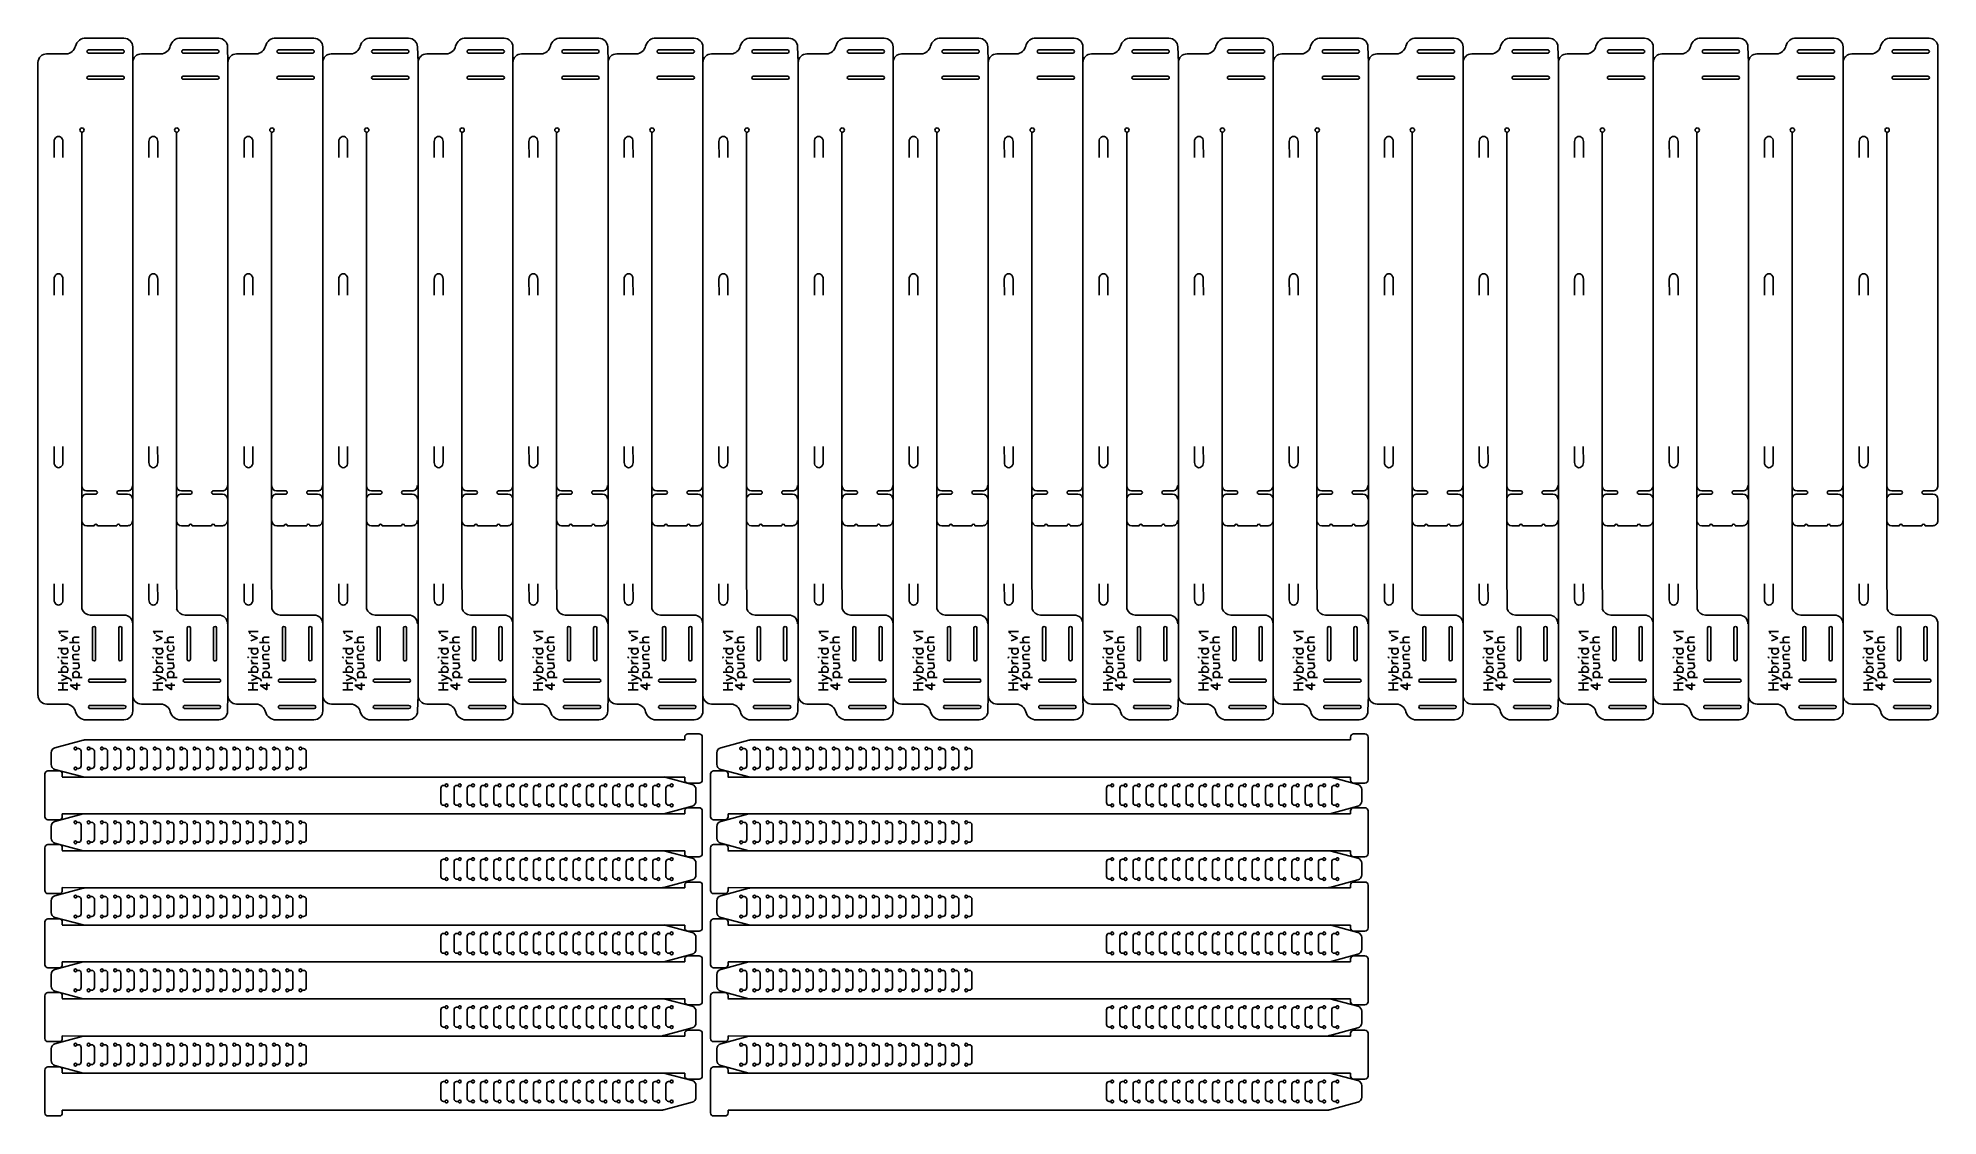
# Model space of a CAD drawing. Extents: x 7 to 1091, y 28 to 643.
import ezdxf

# ---------------------------------------------------------------- set-up
doc = ezdxf.new("R2010")
doc.units = 0
doc.layers.add('Layer_1', color=7, linetype='CONTINUOUS')

msp = doc.modelspace()

# ---------------------------------------------------------------- linework, layer by layer
at = {"layer": 'Layer_1', "color": 7}
for p, q in [((55.947172, 642.707316), (34.190458, 642.751316)), ((110.028852, 642.707316), (88.272138, 642.751316)), ((164.343845, 642.707316), (142.587131, 642.751316)), ((218.425511, 642.707316), (196.668811, 642.751316)), ((272.886964, 642.707316), (251.130237, 642.751316)), ((326.968644, 642.707316), (305.21193, 642.751316)), ((381.283633, 642.707316), (359.526919, 642.751316)), ((435.365313, 642.707316), (413.608599, 642.751316)), ((489.816722, 642.707316), (468.060008, 642.751316)), ((543.898402, 642.707316), (522.141688, 642.751316)), ((598.213392, 642.707316), (576.456678, 642.751316)), ((652.295072, 642.707316), (630.538358, 642.751316)), ((706.756508, 642.707316), (684.999794, 642.751316)), ((760.838188, 642.707316), (739.081474, 642.751316)), ((815.153178, 642.707316), (793.396464, 642.751316)), ((869.234858, 642.707316), (847.478144, 642.751316)), ((923.627794, 642.707316), (901.87108, 642.751316)), ((977.709474, 642.707316), (955.95276, 642.751316)), ((1032.024463, 642.707316), (1010.267749, 642.751316)), ((1086.106143, 642.707316), (1064.349429, 642.751316)), ((23.017872, 633.747043), (11.828404, 633.744397)), ((60.994893, 628.839657), (60.990051, 637.645361)), ((77.099552, 633.747043), (65.910084, 633.744397)), ((115.309885, 628.839657), (115.071731, 637.645361)), ((131.414544, 633.747043), (120.225077, 633.744397)), ((169.391565, 628.839657), (169.386724, 637.645361)), ((185.496224, 633.747043), (174.306757, 633.744397)), ((223.852991, 628.839657), (223.468404, 637.645361)), ((239.95765, 633.747043), (228.768182, 633.744397)), ((277.934685, 628.839657), (277.929922, 637.645361)), ((294.039316, 633.747043), (282.849876, 633.744397)), ((332.249674, 628.839657), (332.011523, 637.645361)), ((348.354332, 633.747043), (337.164865, 633.744397)), ((386.331354, 628.839657), (386.326592, 637.645361)), ((402.436013, 633.747043), (391.246545, 633.744397)), ((440.782763, 628.839657), (440.408192, 637.645361)), ((456.887421, 633.747043), (445.697954, 633.744397)), ((494.864443, 628.839657), (494.85968, 637.645361)), ((510.969101, 633.747043), (499.779634, 633.744397)), ((549.179433, 628.839657), (548.941281, 637.645361)), ((565.284091, 633.747043), (554.094624, 633.744397)), ((603.261112, 628.839657), (603.25635, 637.645361)), ((619.365771, 633.747043), (608.176304, 633.744397)), ((657.722549, 628.839657), (657.337951, 637.645361)), ((673.827207, 633.747043), (662.63774, 633.744397)), ((711.804229, 628.839657), (711.799466, 637.645361)), ((727.908887, 633.747043), (716.71942, 633.744397)), ((766.119219, 628.839657), (765.881067, 637.645361)), ((782.223877, 633.747043), (771.03441, 633.744397)), ((820.200899, 628.839657), (820.196136, 637.645361)), ((836.305557, 633.747043), (825.11609, 633.744397)), ((874.593834, 628.839657), (874.277737, 637.645361)), ((890.698493, 633.747043), (879.509025, 633.744397)), ((928.675514, 628.839657), (928.670752, 637.645361)), ((944.780173, 633.747043), (933.590705, 633.744397)), ((982.990504, 628.839657), (982.752353, 637.645361)), ((999.095162, 633.747043), (987.905695, 633.744397)), ((1037.072184, 628.839657), (1037.067421, 637.645361)), ((1053.176842, 633.747043), (1041.987375, 633.744397)), ((1091.149472, 386.803705), (1091.149472, 637.645361)), ((6.913213, 628.839657), (6.913213, 464.129936)), ((60.994893, 464.129936), (60.994893, 628.839657)), ((115.309885, 464.129938), (115.309885, 628.839657)), ((169.391565, 464.129938), (169.391565, 628.839657)), ((223.852991, 464.129933), (223.852991, 628.839657)), ((277.934685, 464.129933), (277.934685, 628.839657)), ((332.249674, 464.129936), (332.249674, 628.839657)), ((386.331354, 464.129936), (386.331354, 628.839657)), ((440.782763, 464.129938), (440.782763, 628.839657)), ((494.864443, 464.129938), (494.864443, 628.839657)), ((549.179433, 464.129938), (549.179433, 628.839657)), ((603.261112, 464.129938), (603.261112, 628.839657)), ((657.722549, 464.129933), (657.722549, 628.839657)), ((711.804229, 464.129933), (711.804229, 628.839657)), ((766.119219, 464.129936), (766.119219, 628.839657)), ((820.200899, 464.129936), (820.200899, 628.839657)), ((874.593834, 464.129933), (874.593834, 628.839657)), ((928.675514, 464.129933), (928.675514, 628.839657)), ((982.990504, 464.129931), (982.990504, 628.839657)), ((1037.072184, 464.129931), (1037.072184, 628.839657)), ((31.857548, 338.877112), (31.857548, 589.063336)), ((32.036274, 591.441094), (32.036274, 591.441094)), ((85.939228, 338.877115), (85.939228, 589.063336)), ((86.117954, 591.441094), (86.117954, 591.441094)), ((140.25422, 338.877115), (140.25422, 589.063336)), ((140.432946, 591.441094), (140.432946, 591.441094)), ((194.3359, 338.877115), (194.3359, 589.063336)), ((194.514626, 591.441094), (194.514626, 591.441094)), ((248.797326, 338.877109), (248.797326, 589.063336)), ((248.976052, 591.441094), (248.976052, 591.441094)), ((302.879019, 338.877112), (302.879019, 589.063336)), ((303.057745, 591.441094), (303.057745, 591.441094)), ((357.194009, 338.877112), (357.194009, 589.063336)), ((357.372735, 591.441094), (357.372735, 591.441094)), ((411.275689, 338.877112), (411.275689, 589.063336)), ((411.454415, 591.441094), (411.454415, 591.441094)), ((465.727098, 338.877115), (465.727098, 589.063336)), ((465.905824, 591.441094), (465.905824, 591.441094)), ((519.808778, 338.877115), (519.808778, 589.063336)), ((519.987504, 591.441094), (519.987504, 591.441094)), ((574.123767, 338.877115), (574.123767, 589.063336)), ((574.302493, 591.441094), (574.302493, 591.441094)), ((628.205447, 338.877115), (628.205447, 589.063336)), ((628.384173, 591.441094), (628.384173, 591.441094)), ((682.666884, 338.877109), (682.666884, 589.063336)), ((682.84561, 591.441094), (682.84561, 591.441094)), ((736.748564, 338.877112), (736.748564, 589.063336)), ((736.92729, 591.441094), (736.92729, 591.441094)), ((791.063553, 338.877112), (791.063553, 589.063336)), ((791.242279, 591.441094), (791.242279, 591.441094)), ((845.145233, 338.877112), (845.145233, 589.063336)), ((845.323959, 591.441094), (845.323959, 591.441094)), ((899.538169, 338.877109), (899.538169, 589.063336)), ((899.716895, 591.441094), (899.716895, 591.441094)), ((953.619849, 338.877109), (953.619849, 589.063336)), ((953.798575, 591.441094), (953.798575, 591.441094)), ((1007.934839, 338.877107), (1007.934839, 589.063336)), ((1008.113565, 591.441094), (1008.113565, 591.441094)), ((1062.016519, 338.877107), (1062.016519, 589.063336)), ((1062.195245, 591.441094), (1062.195245, 591.441094)), ((6.913213, 464.129936), (6.913213, 276.181843)), ((60.994893, 464.129936), (60.994893, 276.181843)), ((115.309885, 464.129938), (115.309885, 276.181843)), ((169.391565, 464.129938), (169.391565, 276.181843)), ((223.852991, 464.129933), (223.852991, 276.18184)), ((277.934685, 464.129933), (277.934685, 276.18184)), ((332.249674, 464.129936), (332.249674, 276.18184)), ((386.331354, 464.129936), (386.331354, 276.18184)), ((440.782763, 464.129938), (440.782763, 276.181843)), ((494.864443, 464.129938), (494.864443, 276.181843)), ((549.179433, 464.129938), (549.179433, 276.181843)), ((603.261112, 464.129938), (603.261112, 276.181843)), ((657.722549, 464.129933), (657.722549, 276.18184)), ((711.804229, 464.129933), (711.804229, 276.18184)), ((766.119219, 464.129936), (766.119219, 276.18184)), ((820.200899, 464.129936), (820.200899, 276.18184)), ((874.593834, 464.129933), (874.593834, 276.181837)), ((928.675514, 464.129933), (928.675514, 276.181837)), ((982.990504, 464.129931), (982.990504, 276.181837)), ((1037.072184, 464.129931), (1037.072184, 276.181837)), ((39.927234, 384.341233), (34.666735, 384.341233)), ((34.666735, 382.540955), (39.927234, 382.540955)), ((58.046588, 384.341233), (52.786116, 384.341233)), ((52.786116, 382.540955), (58.046588, 382.540955)), ((94.008914, 384.341236), (88.748415, 384.341236)), ((88.748415, 382.540958), (94.008914, 382.540958)), ((112.128268, 384.341236), (106.867796, 384.341236)), ((106.867796, 382.540958), (112.128268, 382.540958)), ((148.323906, 384.341236), (143.063407, 384.341236)), ((143.063407, 382.540958), (148.323906, 382.540958)), ((166.44326, 384.341236), (161.182788, 384.341236)), ((161.182788, 382.540958), (166.44326, 382.540958)), ((202.405586, 384.341236), (197.145087, 384.341236)), ((197.145087, 382.540958), (202.405586, 382.540958)), ((220.524927, 384.341236), (215.264468, 384.341236)), ((215.264468, 382.540958), (220.524927, 382.540958)), ((256.867012, 384.341231), (251.606513, 384.341231)), ((251.606513, 382.540953), (256.867012, 382.540953)), ((274.98638, 384.341231), (269.725881, 384.341231)), ((269.725881, 382.540953), (274.98638, 382.540953)), ((310.948705, 384.341233), (305.688206, 384.341233)), ((305.688206, 382.540955), (310.948705, 382.540955)), ((329.06806, 384.341233), (323.807587, 384.341233)), ((323.807587, 382.540955), (329.06806, 382.540955)), ((365.263695, 384.341233), (360.003196, 384.341233)), ((360.003196, 382.540955), (365.263695, 382.540955)), ((383.383049, 384.341233), (378.122577, 384.341233)), ((378.122577, 382.540955), (383.383049, 382.540955)), ((419.345375, 384.341233), (414.084876, 384.341233)), ((414.084876, 382.540955), (419.345375, 382.540955)), ((437.464729, 384.341233), (432.204257, 384.341233)), ((432.204257, 382.540955), (437.464729, 382.540955)), ((473.796783, 384.341236), (468.536285, 384.341236)), ((468.536285, 382.540958), (473.796783, 382.540958)), ((491.916138, 384.341236), (486.655666, 384.341236)), ((486.655666, 382.540958), (491.916138, 382.540958)), ((527.878463, 384.341236), (522.617965, 384.341236)), ((522.617965, 382.540958), (527.878463, 382.540958)), ((545.997818, 384.341236), (540.737346, 384.341236)), ((540.737346, 382.540958), (545.997818, 382.540958)), ((582.193453, 384.341236), (576.932954, 384.341236)), ((576.932954, 382.540958), (582.193453, 382.540958)), ((600.312807, 384.341236), (595.052335, 384.341236)), ((595.052335, 382.540958), (600.312807, 382.540958)), ((636.275133, 384.341236), (631.014634, 384.341236)), ((631.014634, 382.540958), (636.275133, 382.540958)), ((654.394488, 384.341236), (649.134015, 384.341236)), ((649.134015, 382.540958), (654.394487, 382.540958)), ((690.736569, 384.341231), (685.476071, 384.341231)), ((685.476071, 382.540953), (690.736569, 382.540953)), ((708.855924, 384.341231), (703.595452, 384.341231)), ((703.595452, 382.540953), (708.855924, 382.540953)), ((744.818249, 384.341233), (739.557751, 384.341233)), ((739.557751, 382.540955), (744.818249, 382.540955)), ((762.937604, 384.341233), (757.677132, 384.341233)), ((757.677132, 382.540955), (762.937604, 382.540955)), ((799.133239, 384.341233), (793.87274, 384.341233)), ((793.87274, 382.540955), (799.133239, 382.540955)), ((817.252594, 384.341233), (811.992121, 384.341233)), ((811.992121, 382.540955), (817.252594, 382.540955)), ((853.214919, 384.341233), (847.95442, 384.341233)), ((847.95442, 382.540955), (853.214919, 382.540955)), ((871.334274, 384.341233), (866.073801, 384.341233)), ((866.073801, 382.540955), (871.334274, 382.540955)), ((907.607855, 384.341231), (902.347356, 384.341231)), ((902.347356, 382.540953), (907.607855, 382.540953)), ((925.727209, 384.341231), (920.466737, 384.341231)), ((920.466737, 382.540953), (925.727209, 382.540953)), ((961.689535, 384.341231), (956.429036, 384.341231)), ((956.429036, 382.540953), (961.689535, 382.540953)), ((979.808889, 384.341231), (974.548417, 384.341231)), ((974.548417, 382.540953), (979.808889, 382.540953)), ((1016.004524, 384.341228), (1010.744026, 384.341228)), ((1010.744026, 382.54095), (1016.004524, 382.54095)), ((1034.123879, 384.341228), (1028.863407, 384.341228)), ((1028.863407, 382.54095), (1034.123879, 382.54095)), ((1070.086204, 384.341228), (1064.825706, 384.341228)), ((1064.825706, 382.54095), (1070.086204, 382.54095)), ((1088.205559, 384.341228), (1082.945087, 384.341228)), ((1082.945087, 382.54095), (1088.205559, 382.54095)), ((1091.128041, 379.540522), (1091.128041, 367.438692)), ((39.051436, 364.437291), (34.733304, 364.437291)), ((51.909393, 364.438243), (40.803957, 364.438243)), ((58.046588, 364.438243), (53.662866, 364.438243)), ((93.133116, 364.437293), (88.814984, 364.437293)), ((105.991073, 364.438246), (94.885637, 364.438246)), ((112.128268, 364.438246), (107.744546, 364.438246)), ((147.448109, 364.437293), (143.129976, 364.437293)), ((160.306065, 364.438246), (149.200629, 364.438246)), ((166.44326, 364.438246), (162.059538, 364.438246)), ((201.529789, 364.437293), (197.211656, 364.437293)), ((214.387745, 364.438246), (203.282309, 364.438246)), ((220.524927, 364.438246), (216.141218, 364.438246)), ((255.991214, 364.437288), (251.673082, 364.437288)), ((268.849157, 364.43824), (257.743735, 364.43824)), ((274.98638, 364.43824), (270.602631, 364.43824)), ((310.072908, 364.437291), (305.754775, 364.437291)), ((322.930864, 364.438243), (311.825428, 364.438243)), ((329.06806, 364.438243), (324.684337, 364.438243)), ((364.387897, 364.437291), (360.069765, 364.437291)), ((377.245854, 364.438243), (366.140418, 364.438243)), ((383.383049, 364.438243), (378.999327, 364.438243)), ((418.469577, 364.437291), (414.151445, 364.437291)), ((431.327534, 364.438243), (420.222098, 364.438243)), ((437.464729, 364.438243), (433.081007, 364.438243)), ((472.920986, 364.437293), (468.602854, 364.437293)), ((485.778942, 364.438246), (474.673507, 364.438246)), ((491.916138, 364.438246), (487.532415, 364.438246)), ((527.002666, 364.437293), (522.684534, 364.437293)), ((539.860622, 364.438246), (528.755187, 364.438246)), ((545.997818, 364.438246), (541.614095, 364.438246)), ((581.317656, 364.437293), (576.999523, 364.437293)), ((594.175612, 364.438246), (583.070176, 364.438246)), ((600.312807, 364.438246), (595.929085, 364.438246)), ((635.399336, 364.437293), (631.081203, 364.437293)), ((648.257292, 364.438246), (637.151856, 364.438246)), ((654.394488, 364.438246), (650.010765, 364.438246)), ((689.860772, 364.437288), (685.54264, 364.437288)), ((702.718728, 364.43824), (691.613293, 364.43824)), ((708.855924, 364.43824), (704.472201, 364.43824)), ((743.942452, 364.437291), (739.62432, 364.437291)), ((756.800408, 364.438243), (745.694973, 364.438243)), ((762.937604, 364.438243), (758.553881, 364.438243)), ((798.257442, 364.437291), (793.939309, 364.437291)), ((811.115398, 364.438243), (800.009962, 364.438243)), ((817.252594, 364.438243), (812.868871, 364.438243)), ((852.339122, 364.437291), (848.020989, 364.437291)), ((865.197078, 364.438243), (854.091642, 364.438243)), ((871.334274, 364.438243), (866.950551, 364.438243)), ((906.732057, 364.437288), (902.413925, 364.437288)), ((919.590014, 364.43824), (908.484578, 364.43824)), ((925.727209, 364.43824), (921.343487, 364.43824)), ((960.813738, 364.437288), (956.495605, 364.437288)), ((973.671694, 364.43824), (962.566258, 364.43824)), ((979.808889, 364.43824), (975.425167, 364.43824)), ((1015.128727, 364.437285), (1010.810595, 364.437285)), ((1027.986683, 364.438238), (1016.881248, 364.438238)), ((1034.123879, 364.438238), (1029.740156, 364.438238)), ((1069.210407, 364.437285), (1064.892275, 364.437285)), ((1082.068363, 364.438238), (1070.962928, 364.438238)), ((1088.205559, 364.438238), (1083.821836, 364.438238)), ((31.968805, 316.997764), (31.857548, 338.877112)), ((86.050485, 316.997765), (85.939228, 338.877115)), ((140.365477, 316.997765), (140.25422, 338.877115)), ((194.447157, 316.997765), (194.3359, 338.877115)), ((248.908583, 316.997761), (248.797326, 338.877109)), ((302.990276, 316.997762), (302.879019, 338.877112)), ((357.305266, 316.997762), (357.194009, 338.877112)), ((411.386946, 316.997762), (411.275689, 338.877112)), ((465.838355, 316.997765), (465.727098, 338.877115)), ((519.920035, 316.997765), (519.808778, 338.877115)), ((574.235024, 316.997765), (574.123767, 338.877115)), ((628.316704, 316.997765), (628.205447, 338.877115)), ((682.778141, 316.997761), (682.666884, 338.877109)), ((736.859821, 316.997762), (736.748564, 338.877112)), ((791.17481, 316.997762), (791.063553, 338.877112)), ((845.25649, 316.997762), (845.145233, 338.877112)), ((899.649426, 316.99776), (899.538169, 338.877109)), ((953.731106, 316.99776), (953.619849, 338.877109)), ((1008.046096, 316.997759), (1007.934839, 338.877107)), ((1062.127776, 316.997759), (1062.016519, 338.877107)), ((55.989612, 313.484071), (36.75607, 313.484071)), ((110.071292, 313.484072), (90.83775, 313.484072)), ((164.386284, 313.484072), (145.152742, 313.484072)), ((218.467951, 313.484072), (199.234422, 313.484072)), ((272.929403, 313.484068), (253.695848, 313.484068)), ((327.011083, 313.484069), (307.777541, 313.484069)), ((381.326073, 313.484069), (362.092531, 313.484069)), ((435.407753, 313.484069), (416.174211, 313.484069)), ((489.859161, 313.484072), (470.62562, 313.484072)), ((543.940841, 313.484072), (524.7073, 313.484072)), ((598.255831, 313.484072), (579.022289, 313.484072)), ((652.337511, 313.484072), (633.103969, 313.484072)), ((706.798947, 313.484068), (687.565406, 313.484068)), ((760.880627, 313.484069), (741.647086, 313.484069)), ((815.195617, 313.484069), (795.962075, 313.484069)), ((869.277297, 313.484069), (850.043755, 313.484069)), ((923.670233, 313.484067), (904.436691, 313.484067)), ((977.751913, 313.484067), (958.518371, 313.484067)), ((1032.066902, 313.484066), (1012.833361, 313.484066)), ((1086.148582, 313.484066), (1066.915041, 313.484066)), ((1091.205087, 258.747594), (1091.205087, 308.483361)), ((6.913213, 276.181843), (6.913213, 267.675144)), ((60.994893, 276.181843), (60.994893, 267.675144)), ((115.309885, 276.181843), (115.309885, 267.675144)), ((169.391565, 276.181843), (169.391565, 267.675144)), ((223.852991, 276.18184), (223.852991, 267.675141)), ((277.934685, 276.18184), (277.934685, 267.675141)), ((332.249674, 276.18184), (332.249674, 267.675141)), ((386.331354, 276.18184), (386.331354, 267.675141)), ((440.782763, 276.181843), (440.782763, 267.675144)), ((494.864443, 276.181843), (494.864443, 267.675144)), ((549.179433, 276.181843), (549.179433, 267.675144)), ((603.261112, 276.181843), (603.261112, 267.675144)), ((657.722549, 276.18184), (657.722549, 267.675141)), ((711.804229, 276.18184), (711.804229, 267.675141)), ((766.119219, 276.18184), (766.119219, 267.675141)), ((820.200899, 276.18184), (820.200899, 267.675141)), ((874.593834, 276.181837), (874.593834, 267.675139)), ((928.675514, 276.181837), (928.675514, 267.675139)), ((982.990504, 276.181837), (982.990504, 267.675139)), ((1037.072184, 276.181837), (1037.072184, 267.675139)), ((23.052215, 262.678355), (11.862747, 262.681001)), ((60.994893, 267.675144), (61.024394, 258.780037)), ((77.133894, 262.678355), (65.944427, 262.681001)), ((115.309885, 267.675144), (115.106074, 258.780037)), ((131.448887, 262.678355), (120.259419, 262.681001)), ((169.391565, 267.675144), (169.421067, 258.780037)), ((185.530567, 262.678355), (174.341099, 262.681001)), ((223.852991, 267.675141), (223.502747, 258.780037)), ((239.991993, 262.678353), (228.802525, 262.680999)), ((277.934685, 267.675141), (277.964186, 258.780035)), ((294.073686, 262.678353), (282.884219, 262.680999)), ((332.249674, 267.675141), (332.045866, 258.780035)), ((348.388675, 262.678353), (337.199208, 262.680999)), ((386.331354, 267.675141), (386.360855, 258.780035)), ((402.470355, 262.678353), (391.280888, 262.680999)), ((440.782763, 267.675144), (440.442535, 258.780035)), ((456.921764, 262.678355), (445.732297, 262.681001)), ((494.864443, 267.675144), (494.893944, 258.780037)), ((511.003444, 262.678355), (499.813977, 262.681001)), ((549.179433, 267.675144), (548.975624, 258.780037)), ((565.318434, 262.678355), (554.128966, 262.681001)), ((603.261112, 267.675144), (603.290614, 258.780037)), ((619.400114, 262.678355), (608.210646, 262.681001)), ((657.722549, 267.675141), (657.372294, 258.780037)), ((673.86155, 262.678353), (662.672083, 262.680999)), ((711.804229, 267.675141), (711.83373, 258.780035)), ((727.94323, 262.678353), (716.753763, 262.680999)), ((766.119219, 267.675141), (765.91541, 258.780035)), ((782.25822, 262.678353), (771.068752, 262.680999)), ((820.200899, 267.675141), (820.2304, 258.780035)), ((836.3399, 262.678353), (825.150433, 262.680999)), ((874.593834, 267.675139), (874.31208, 258.780035)), ((890.732836, 262.67835), (879.543368, 262.680996)), ((928.675514, 267.675139), (928.705015, 258.780032)), ((944.814516, 262.67835), (933.625048, 262.680996)), ((982.990504, 267.675139), (982.786695, 258.780032)), ((999.129505, 262.67835), (987.940038, 262.680996)), ((1037.072184, 267.675139), (1037.101685, 258.780032)), ((1053.211185, 262.67835), (1042.021718, 262.680996)), ((55.981515, 253.718082), (34.224801, 253.674082)), ((110.063195, 253.718085), (88.306481, 253.674085)), ((164.378188, 253.718085), (142.621474, 253.674085)), ((218.459854, 253.718085), (196.703154, 253.674085)), ((272.92128, 253.718079), (251.164579, 253.674079)), ((327.002987, 253.718082), (305.246273, 253.674082)), ((381.317976, 253.718082), (359.561262, 253.674082)), ((435.399656, 253.718082), (413.642942, 253.674082)), ((489.851065, 253.718085), (468.094351, 253.674085)), ((543.932745, 253.718085), (522.176031, 253.674085)), ((598.247735, 253.718085), (576.491021, 253.674085)), ((652.329415, 253.718085), (630.572701, 253.674085)), ((706.790851, 253.718079), (685.034137, 253.674079)), ((760.872531, 253.718082), (739.115817, 253.674082)), ((815.187521, 253.718082), (793.430807, 253.674082)), ((869.269201, 253.718082), (847.512487, 253.674082)), ((923.662136, 253.718079), (901.905422, 253.674079)), ((977.743816, 253.718079), (955.987103, 253.674079)), ((1032.058806, 253.718077), (1010.302092, 253.674077)), ((1086.140486, 253.718077), (1064.383772, 253.674077)), ((32.641773, 242.108433), (16.586566, 237.806466)), ((376.004693, 242.210668), (33.418222, 242.210668)), ((376.004693, 243.810656), (376.004693, 242.210668)), ((384.204713, 245.610669), (377.804706, 245.610669)), ((386.0047, 219.410675), (386.0047, 243.810656)), ((412.564024, 242.108433), (396.508817, 237.806466)), ((755.926939, 242.210668), (413.340471, 242.210668)), ((755.926939, 243.810656), (755.926939, 242.210668)), ((764.126959, 245.610669), (757.726953, 245.610669)), ((765.926946, 219.410675), (765.926946, 243.810656)), ((14.363035, 234.908697), (14.363035, 228.312661)), ((394.285285, 234.908697), (394.285285, 228.312661)), ((10.776949, 222.813984), (10.776949, 198.414003)), ((18.976942, 224.613997), (12.576936, 224.613997)), ((16.586566, 225.414865), (32.641773, 221.112898)), ((20.71822, 221.010663), (376.004693, 221.010663)), ((20.776955, 221.213996), (20.776955, 222.813984)), ((380.195085, 216.809795), (364.139877, 221.111761)), ((376.004693, 221.010663), (376.004693, 219.410675)), ((377.804706, 217.610662), (384.204713, 217.610662)), ((390.699202, 222.813984), (390.699202, 198.414003)), ((398.899195, 224.613997), (392.499189, 224.613997)), ((396.508817, 225.414865), (412.564024, 221.112898)), ((400.640471, 221.010663), (755.926939, 221.010663)), ((400.699208, 221.213996), (400.699208, 222.813984)), ((760.117331, 216.809795), (744.062123, 221.111761)), ((755.926939, 221.010663), (755.926939, 219.410675)), ((757.726953, 217.610662), (764.126959, 217.610662)), ((382.418616, 207.315962), (382.418616, 213.911998)), ((762.340863, 207.315962), (762.340863, 213.911998)), ((12.576936, 196.61399), (18.976942, 196.61399)), ((32.641773, 200.026059), (16.586566, 195.724093)), ((20.776955, 198.414003), (20.776955, 200.013992)), ((20.776955, 200.013992), (363.363431, 200.013992)), ((363.363431, 200.013992), (376.004693, 200.128294)), ((364.139877, 200.116227), (380.195085, 204.418193)), ((376.004693, 200.128294), (376.004693, 201.728283)), ((384.204713, 203.528296), (377.804706, 203.528296)), ((386.0047, 177.328302), (386.0047, 201.728283)), ((392.499189, 196.61399), (398.899195, 196.61399)), ((412.564024, 200.026059), (396.508817, 195.724093)), ((400.699208, 198.414003), (400.699208, 200.013992)), ((400.699208, 200.013992), (743.285677, 200.013992)), ((743.285677, 200.013992), (755.926939, 200.128294)), ((744.062123, 200.116227), (760.117331, 204.418193)), ((755.926939, 200.128294), (755.926939, 201.728283)), ((764.126959, 203.528296), (757.726953, 203.528296)), ((765.926946, 177.328302), (765.926946, 201.728283)), ((14.363034, 192.826323), (14.363034, 186.230287)), ((394.285285, 192.826323), (394.285285, 186.230287)), ((10.776949, 180.731611), (10.776949, 156.33163)), ((18.976942, 182.531624), (12.576936, 182.531624)), ((16.586566, 183.332491), (32.641773, 179.030525)), ((20.71822, 178.92829), (376.004693, 178.92829)), ((20.776955, 179.131622), (20.776955, 180.731611)), ((380.195085, 174.727421), (364.139877, 179.029387)), ((376.004693, 178.92829), (376.004693, 177.328302)), ((377.804706, 175.528288), (384.204713, 175.528288)), ((390.699202, 180.731611), (390.699202, 156.33163)), ((398.899195, 182.531624), (392.499189, 182.531624)), ((396.508817, 183.332491), (412.564024, 179.030525)), ((400.640471, 178.92829), (755.926939, 178.92829)), ((400.699208, 179.131622), (400.699208, 180.731611)), ((760.117331, 174.727421), (744.062123, 179.029387)), ((755.926939, 178.92829), (755.926939, 177.328302)), ((757.726953, 175.528288), (764.126959, 175.528288)), ((382.418616, 165.233589), (382.418616, 171.829625)), ((762.340863, 165.233589), (762.340863, 171.829625)), ((12.576936, 154.531617), (18.976942, 154.531617)), ((32.641773, 157.634944), (16.586566, 153.332977)), ((33.418219, 157.737179), (20.776955, 157.931618)), ((20.776955, 157.931618), (20.776955, 156.33163)), ((376.004693, 157.737179), (33.418219, 157.737179)), ((364.139877, 158.033853), (380.195085, 162.335819)), ((376.004693, 159.337167), (376.004693, 157.737179)), ((384.204713, 161.13718), (377.804706, 161.13718)), ((386.0047, 134.937186), (386.0047, 159.337167)), ((392.499189, 154.531617), (398.899195, 154.531617)), ((412.564024, 157.634944), (396.508817, 153.332977)), ((413.340471, 157.737179), (400.699208, 157.931618)), ((400.699208, 157.931618), (400.699208, 156.33163)), ((755.926939, 157.737179), (413.340471, 157.737179)), ((744.062123, 158.033853), (760.117331, 162.335819)), ((755.926939, 159.337167), (755.926939, 157.737179)), ((764.126959, 161.13718), (757.726953, 161.13718)), ((765.926946, 134.937186), (765.926946, 159.337167)), ((14.363034, 150.435208), (14.363034, 143.839172)), ((394.285285, 150.435208), (394.285285, 143.839172)), ((10.776949, 138.340495), (10.776949, 113.940514)), ((18.976942, 140.140508), (12.576936, 140.140508)), ((16.586566, 140.941376), (32.641773, 136.639409)), ((20.71822, 136.537174), (376.004693, 136.537174)), ((20.776955, 136.740507), (20.776955, 138.340495)), ((380.195085, 132.336305), (364.139877, 136.638272)), ((376.004693, 136.537174), (376.004693, 134.937186)), ((377.804706, 133.137173), (384.204713, 133.137173)), ((390.699202, 138.340495), (390.699202, 113.940514)), ((398.899195, 140.140508), (392.499189, 140.140508)), ((396.508817, 140.941376), (412.564024, 136.639409)), ((400.640471, 136.537174), (755.926939, 136.537174)), ((400.699208, 136.740507), (400.699208, 138.340495)), ((760.117331, 132.336305), (744.062123, 136.638272)), ((755.926939, 136.537174), (755.926939, 134.937186)), ((757.726953, 133.137173), (764.126959, 133.137173)), ((364.139877, 115.642738), (380.195085, 119.944704)), ((382.418616, 122.842473), (382.418616, 129.438509)), ((744.062123, 115.642738), (760.117331, 119.944704)), ((762.340863, 122.842473), (762.340863, 129.438509)), ((12.576936, 112.140501), (18.976942, 112.140501)), ((32.641773, 115.55257), (16.586566, 111.250604)), ((20.776955, 113.940514), (20.776955, 115.540503)), ((20.776955, 115.540503), (363.363431, 115.540503)), ((363.363431, 115.540503), (376.004693, 115.654805)), ((376.004693, 115.654805), (376.004693, 117.254793)), ((384.204713, 119.054807), (377.804706, 119.054807)), ((386.0047, 92.854813), (386.0047, 117.254793)), ((392.499189, 112.140501), (398.899195, 112.140501)), ((412.564024, 115.55257), (396.508817, 111.250604)), ((400.699208, 113.940514), (400.699208, 115.540503)), ((400.699208, 115.540503), (743.285677, 115.540503)), ((743.285677, 115.540503), (755.926939, 115.654805)), ((755.926939, 115.654805), (755.926939, 117.254793)), ((764.126959, 119.054807), (757.726953, 119.054807)), ((765.926946, 92.854813), (765.926946, 117.254793)), ((18.976942, 98.058135), (12.576936, 98.058135)), ((14.363034, 108.352834), (14.363034, 101.756798)), ((16.586566, 98.859002), (32.641773, 94.557036)), ((398.899195, 98.058135), (392.499189, 98.058135)), ((394.285285, 108.352834), (394.285285, 101.756798)), ((396.508817, 98.859002), (412.564024, 94.557036)), ((10.776949, 96.258122), (10.776949, 71.858141)), ((20.71822, 94.454801), (376.004693, 94.454801)), ((20.776955, 94.658133), (20.776955, 96.258122)), ((380.195085, 90.253932), (364.139877, 94.555898)), ((376.004693, 94.454801), (376.004693, 92.854813)), ((377.804706, 91.054799), (384.204713, 91.054799)), ((382.418616, 80.7601), (382.418616, 87.356136)), ((390.699202, 96.258122), (390.699202, 71.858141)), ((400.640471, 94.454801), (755.926939, 94.454801)), ((400.699208, 94.658133), (400.699208, 96.258122)), ((760.117331, 90.253932), (744.062123, 94.555898)), ((755.926939, 94.454801), (755.926939, 92.854813)), ((757.726953, 91.054799), (764.126959, 91.054799)), ((762.340863, 80.7601), (762.340863, 87.356136)), ((364.139877, 73.560364), (380.195085, 77.86233)), ((384.204713, 76.623922), (377.804706, 76.623922)), ((744.062123, 73.560364), (760.117331, 77.86233)), ((764.126959, 76.623922), (757.726953, 76.623922)), ((12.576936, 70.058127), (18.976942, 70.058127)), ((14.363035, 65.921949), (14.363035, 59.325913)), ((32.641773, 73.121685), (16.586566, 68.819719)), ((20.776955, 71.858141), (20.776955, 73.458129)), ((20.776955, 73.458129), (33.418219, 73.22392)), ((33.418219, 73.22392), (376.004693, 73.22392)), ((376.004693, 74.823908), (376.004693, 73.22392)), ((386.0047, 50.423927), (386.0047, 74.823908)), ((392.499189, 70.058127), (398.899195, 70.058127)), ((394.285285, 65.921949), (394.285285, 59.325913)), ((412.564024, 73.121685), (396.508817, 68.819719)), ((400.699208, 71.858141), (400.699208, 73.458129)), ((400.699208, 73.458129), (413.340471, 73.22392)), ((413.340471, 73.22392), (755.926939, 73.22392)), ((755.926939, 74.823908), (755.926939, 73.22392)), ((765.926946, 50.423927), (765.926946, 74.823908)), ((18.976942, 55.62725), (12.576936, 55.62725)), ((16.586566, 56.428117), (32.641773, 52.126151)), ((398.899195, 55.62725), (392.499189, 55.62725)), ((396.508817, 56.428117), (412.564024, 52.126151)), ((10.776949, 53.827236), (10.776949, 29.427253)), ((20.71822, 52.023916), (376.004693, 52.023916)), ((20.776955, 52.227248), (20.776955, 53.827236)), ((380.195085, 47.823047), (364.139877, 52.125013)), ((376.004693, 52.023916), (376.004693, 50.423927)), ((377.804706, 48.623914), (384.204713, 48.623914)), ((382.418616, 38.329209), (382.418616, 44.925251)), ((390.699202, 53.827236), (390.699202, 29.427253)), ((400.640471, 52.023916), (755.926939, 52.023916)), ((400.699208, 52.227248), (400.699208, 53.827236)), ((760.117331, 47.823047), (744.062123, 52.125013)), ((755.926939, 52.023916), (755.926939, 50.423927)), ((757.726953, 48.623914), (764.126959, 48.623914)), ((762.340863, 38.329209), (762.340863, 44.925251)), ((364.139877, 31.129476), (380.195085, 35.43144)), ((744.062123, 31.129476), (760.117331, 35.43144)), ((12.576936, 27.62724), (18.976942, 27.62724)), ((20.776955, 29.427253), (20.776955, 31.027241)), ((20.776955, 31.027241), (363.363431, 31.027241)), ((392.499189, 27.62724), (398.899195, 27.62724)), ((400.699208, 29.427253), (400.699208, 31.027241)), ((400.699208, 31.027241), (743.285677, 31.027241))]:
    msp.add_line(p, q, dxfattribs=at)
at = {"layer": 'Layer_1', "color": 1}
for p, q in [((35.745653, 635.992323), (55.245656, 635.992323)), ((55.245656, 634.192336), (35.745653, 634.192336)), ((89.827333, 635.992323), (109.327336, 635.992323)), ((109.327336, 634.192336), (89.827333, 634.192336)), ((144.142325, 635.992323), (163.642328, 635.992323)), ((163.642328, 634.192336), (144.142325, 634.192336)), ((198.224005, 635.992323), (217.724008, 635.992323)), ((217.724008, 634.192336), (198.224005, 634.192336)), ((252.685431, 635.992323), (272.185448, 635.992323)), ((272.185448, 634.192336), (252.685431, 634.192336)), ((306.767124, 635.992323), (326.267128, 635.992323)), ((326.267128, 634.192336), (306.767124, 634.192336)), ((361.082114, 635.992323), (380.582117, 635.992323)), ((380.582117, 634.192336), (361.082114, 634.192336)), ((415.163794, 635.992323), (434.663797, 635.992323)), ((434.663797, 634.192336), (415.163794, 634.192336)), ((489.115206, 634.192336), (469.615202, 634.192336)), ((469.615203, 635.992323), (489.115206, 635.992323)), ((523.696883, 635.992323), (543.196886, 635.992323)), ((543.196886, 634.192336), (523.696883, 634.192336)), ((578.011872, 635.992323), (597.511875, 635.992323)), ((597.511875, 634.192336), (578.011872, 634.192336)), ((632.093552, 635.992323), (651.593555, 635.992323)), ((651.593555, 634.192336), (632.093552, 634.192336)), ((686.554989, 635.992323), (706.054992, 635.992323)), ((706.054992, 634.192336), (686.554989, 634.192336)), ((740.636669, 635.992323), (760.136672, 635.992323)), ((760.136672, 634.192336), (740.636669, 634.192336)), ((794.951658, 635.992323), (814.451661, 635.992323)), ((814.451661, 634.192336), (794.951658, 634.192336)), ((849.033338, 635.992323), (868.533341, 635.992323)), ((868.533341, 634.192336), (849.033338, 634.192336)), ((903.426274, 635.992323), (922.926277, 635.992323)), ((922.926277, 634.192336), (903.426274, 634.192336)), ((957.507954, 635.992323), (977.007957, 635.992323)), ((977.007957, 634.192336), (957.507954, 634.192336)), ((1011.822944, 635.992323), (1031.322947, 635.992323)), ((1031.322947, 634.192336), (1011.822944, 634.192336)), ((1065.904624, 635.992323), (1085.404627, 635.992323)), ((1085.404627, 634.192336), (1065.904624, 634.192336)), ((35.745653, 620.992327), (55.245656, 620.992327)), ((55.245656, 619.19234), (35.745653, 619.19234)), ((89.827333, 620.992327), (109.327336, 620.992327)), ((109.327336, 619.19234), (89.827333, 619.19234)), ((144.142325, 620.992327), (163.642328, 620.992327)), ((163.642328, 619.19234), (144.142325, 619.19234)), ((198.224005, 620.992327), (217.724008, 620.992327)), ((217.724008, 619.19234), (198.224005, 619.19234)), ((252.685431, 620.992327), (272.185448, 620.992327)), ((272.185448, 619.19234), (252.685431, 619.19234)), ((306.767124, 620.992327), (326.267128, 620.992327)), ((326.267128, 619.19234), (306.767124, 619.19234)), ((361.082114, 620.992327), (380.582117, 620.992327)), ((380.582117, 619.19234), (361.082114, 619.19234)), ((415.163794, 620.992327), (434.663797, 620.992327)), ((434.663797, 619.19234), (415.163794, 619.19234)), ((489.115206, 619.19234), (469.615202, 619.19234)), ((469.615203, 620.992327), (489.115206, 620.992327)), ((523.696883, 620.992327), (543.196886, 620.992327)), ((543.196886, 619.19234), (523.696883, 619.19234)), ((578.011872, 620.992327), (597.511875, 620.992327)), ((597.511875, 619.19234), (578.011872, 619.19234)), ((632.093552, 620.992327), (651.593555, 620.992327)), ((651.593555, 619.19234), (632.093552, 619.19234)), ((686.554989, 620.992327), (706.054992, 620.992327)), ((706.054992, 619.19234), (686.554989, 619.19234)), ((740.636669, 620.992327), (760.136672, 620.992327)), ((760.136672, 619.19234), (740.636669, 619.19234)), ((794.951658, 620.992327), (814.451661, 620.992327)), ((814.451661, 619.19234), (794.951658, 619.19234)), ((849.033338, 620.992327), (868.533341, 620.992327)), ((868.533341, 619.19234), (849.033338, 619.19234)), ((903.426274, 620.992327), (922.926277, 620.992327)), ((922.926277, 619.19234), (903.426274, 619.19234)), ((957.507954, 620.992327), (977.007957, 620.992327)), ((977.007957, 619.19234), (957.507954, 619.19234)), ((1011.822944, 620.992327), (1031.322947, 620.992327)), ((1031.322947, 619.19234), (1011.822944, 619.19234)), ((1065.904624, 620.992327), (1085.404627, 620.992327)), ((1085.404627, 619.19234), (1065.904624, 619.19234)), ((16.093885, 583.644035), (16.140636, 574.519323)), ((21.123587, 583.643611), (21.147135, 574.518317)), ((70.175565, 583.644035), (70.222316, 574.519323)), ((75.205267, 583.643611), (75.228815, 574.518317)), ((124.490557, 583.644035), (124.537309, 574.519323)), ((129.520259, 583.643611), (129.543807, 574.518317)), ((178.572237, 583.644035), (178.618989, 574.519323)), ((183.601939, 583.643611), (183.625487, 574.518317)), ((233.033663, 583.644035), (233.080414, 574.519323)), ((238.063365, 583.643611), (238.086913, 574.518317)), ((287.115356, 583.644035), (287.162108, 574.519323)), ((292.145032, 583.643611), (292.16858, 574.518317)), ((341.430345, 583.644035), (341.477097, 574.519323)), ((346.460048, 583.643611), (346.483596, 574.518317)), ((395.512025, 583.644035), (395.558777, 574.519323)), ((400.541728, 583.643611), (400.565276, 574.518317)), ((449.963434, 583.644035), (450.010186, 574.519323)), ((454.993137, 583.643611), (455.016685, 574.518317)), ((504.045114, 583.644035), (504.091866, 574.519323)), ((509.074817, 583.643611), (509.098365, 574.518317)), ((558.360104, 583.644035), (558.406856, 574.519323)), ((563.389806, 583.643611), (563.413354, 574.518317)), ((612.441784, 583.644035), (612.488536, 574.519323)), ((617.471486, 583.643611), (617.495034, 574.518317)), ((666.90322, 583.644035), (666.949972, 574.519323)), ((671.932923, 583.643611), (671.956471, 574.518317)), ((720.9849, 583.644035), (721.031652, 574.519323)), ((726.014603, 583.643611), (726.038151, 574.518317)), ((775.29989, 583.644035), (775.346642, 574.519323)), ((780.329592, 583.643611), (780.35314, 574.518317)), ((829.38157, 583.644035), (829.428322, 574.519323)), ((834.411273, 583.643611), (834.43482, 574.518317)), ((883.774506, 583.644035), (883.821258, 574.519323)), ((888.804208, 583.643611), (888.827756, 574.518317)), ((937.856186, 583.644035), (937.902938, 574.519323)), ((942.885888, 583.643611), (942.909436, 574.518317)), ((992.171175, 583.644035), (992.217927, 574.519323)), ((997.200878, 583.643611), (997.224426, 574.518317)), ((1046.252855, 583.644035), (1046.299607, 574.519323)), ((1051.282558, 583.643611), (1051.306106, 574.518317)), ((16.093885, 505.231557), (16.140636, 496.106845)), ((21.123587, 505.231187), (21.147135, 496.10584)), ((70.175565, 505.231557), (70.222316, 496.106845)), ((75.205267, 505.231187), (75.228815, 496.10584)), ((124.490557, 505.231549), (124.537309, 496.106848)), ((129.520259, 505.231179), (129.543807, 496.105842)), ((178.572237, 505.231549), (178.618989, 496.106848)), ((183.601939, 505.231179), (183.625487, 496.105842)), ((233.033663, 505.231554), (233.080414, 496.106842)), ((238.063365, 505.231184), (238.086913, 496.105837)), ((287.115356, 505.231554), (287.162108, 496.106842)), ((292.145032, 505.231184), (292.16858, 496.105837)), ((341.430345, 505.231549), (341.477097, 496.106845)), ((346.460048, 505.231179), (346.483596, 496.10584)), ((395.512025, 505.231549), (395.558777, 496.106845)), ((400.541728, 505.231179), (400.565276, 496.10584)), ((449.963434, 505.231549), (450.010186, 496.106848)), ((454.993137, 505.231179), (455.016685, 496.105842)), ((504.045114, 505.231549), (504.091866, 496.106848)), ((509.074817, 505.231179), (509.098365, 496.105842)), ((558.360104, 505.231549), (558.406856, 496.106848)), ((563.389806, 505.231179), (563.413354, 496.105842)), ((612.441784, 505.231549), (612.488536, 496.106848)), ((617.471486, 505.231179), (617.495034, 496.105842)), ((666.90322, 505.231554), (666.949972, 496.106842)), ((671.932923, 505.231184), (671.956471, 496.105837)), ((720.9849, 505.231554), (721.031652, 496.106842)), ((726.014603, 505.231184), (726.038151, 496.105837)), ((775.29989, 505.231549), (775.346642, 496.106845)), ((780.329592, 505.231179), (780.35314, 496.10584)), ((829.38157, 505.231549), (829.428322, 496.106845)), ((834.411273, 505.231179), (834.43482, 496.10584)), ((883.774506, 505.231549), (883.821258, 496.106842)), ((888.804208, 505.231179), (888.827756, 496.105837)), ((937.856186, 505.231549), (937.902938, 496.106842)), ((942.885888, 505.231179), (942.909436, 496.105837)), ((992.171175, 505.231552), (992.217927, 496.10684)), ((997.200878, 505.231181), (997.224426, 496.105834)), ((1046.252855, 505.231552), (1046.299607, 496.10684)), ((1051.282558, 505.231181), (1051.306106, 496.105834)), ((16.117353, 400.589799), (16.093805, 409.715119)), ((21.147056, 400.589402), (21.100304, 409.714114)), ((70.199033, 400.589799), (70.175485, 409.715119)), ((75.228736, 400.589402), (75.181984, 409.714114)), ((124.514025, 400.589801), (124.490477, 409.715122)), ((129.543728, 400.589404), (129.496976, 409.714116)), ((178.595705, 400.589801), (178.572157, 409.715122)), ((183.625408, 400.589404), (183.578656, 409.714116)), ((233.057131, 400.589796), (233.033583, 409.715116)), ((238.086834, 400.589399), (238.040082, 409.714111)), ((287.138798, 400.589796), (287.11525, 409.715116)), ((292.168527, 400.589399), (292.121775, 409.714111)), ((341.453814, 400.589799), (341.430266, 409.715119)), ((346.483517, 400.589402), (346.436765, 409.714114)), ((395.535494, 400.589799), (395.511946, 409.715119)), ((400.565197, 400.589402), (400.518445, 409.714114)), ((449.986903, 400.589801), (449.963355, 409.715122)), ((455.016605, 400.589404), (454.969854, 409.714116)), ((504.068583, 400.589801), (504.045035, 409.715122)), ((509.098285, 400.589404), (509.051534, 409.714116)), ((558.383572, 400.589801), (558.360024, 409.715122)), ((563.413275, 400.589404), (563.366523, 409.714116)), ((612.465252, 400.589801), (612.441704, 409.715122)), ((617.494955, 400.589404), (617.448203, 409.714116)), ((666.926689, 400.589796), (666.903141, 409.715116)), ((671.956391, 400.589399), (671.90964, 409.714111)), ((721.008369, 400.589796), (720.984821, 409.715116)), ((726.038071, 400.589399), (725.99132, 409.714111)), ((775.323358, 400.589799), (775.29981, 409.715119)), ((780.353061, 400.589402), (780.306309, 409.714114)), ((829.405038, 400.589799), (829.38149, 409.715119)), ((834.434741, 400.589402), (834.387989, 409.714114)), ((883.797974, 400.589796), (883.774426, 409.715116)), ((888.827677, 400.589399), (888.780925, 409.714111)), ((937.879654, 400.589796), (937.856106, 409.715116)), ((942.909357, 400.589399), (942.862605, 409.714111)), ((992.194644, 400.589793), (992.171096, 409.715114)), ((997.224346, 400.589396), (997.177595, 409.714108)), ((1046.276324, 400.589793), (1046.252776, 409.715114)), ((1051.306026, 400.589396), (1051.259275, 409.714108)), ((16.117353, 322.1773), (16.093805, 331.30262)), ((21.147056, 322.176903), (21.100304, 331.301615)), ((70.199033, 322.1773), (70.175485, 331.30262)), ((75.228736, 322.176903), (75.181984, 331.301615)), ((124.514025, 322.177301), (124.490477, 331.302623)), ((129.543728, 322.176904), (129.496976, 331.301617)), ((178.595705, 322.177301), (178.572157, 331.302623)), ((183.625408, 322.176904), (183.578656, 331.301617)), ((233.057131, 322.177298), (233.033583, 331.302618)), ((238.086834, 322.176901), (238.040082, 331.301612)), ((287.138798, 322.177298), (287.11525, 331.302618)), ((292.168527, 322.176901), (292.121775, 331.301612)), ((341.453814, 322.177299), (341.430266, 331.30262)), ((346.483517, 322.176902), (346.436765, 331.301615)), ((395.535494, 322.177299), (395.511946, 331.30262)), ((400.565197, 322.176902), (400.518445, 331.301615)), ((449.986903, 322.177301), (449.963355, 331.302623)), ((455.016605, 322.176904), (454.969854, 331.301617)), ((504.068583, 322.177301), (504.045035, 331.302623)), ((509.098285, 322.176904), (509.051534, 331.301617)), ((558.383572, 322.177301), (558.360024, 331.302623)), ((563.413275, 322.176904), (563.366523, 331.301617)), ((612.465252, 322.177301), (612.441704, 331.302623)), ((617.494955, 322.176904), (617.448203, 331.301617)), ((666.926689, 322.177298), (666.903141, 331.302618)), ((671.956391, 322.176901), (671.90964, 331.301612)), ((721.008369, 322.177298), (720.984821, 331.302618)), ((726.038071, 322.176901), (725.99132, 331.301612)), ((775.323358, 322.177299), (775.29981, 331.30262)), ((780.353061, 322.176902), (780.306309, 331.301615)), ((829.405038, 322.177299), (829.38149, 331.30262)), ((834.434741, 322.176902), (834.387989, 331.301615)), ((883.797974, 322.177296), (883.774426, 331.302618)), ((888.827677, 322.176899), (888.780925, 331.301612)), ((937.879654, 322.177296), (937.856106, 331.302618)), ((942.909357, 322.176899), (942.862605, 331.301612)), ((992.194644, 322.177295), (992.171096, 331.302615)), ((997.224346, 322.176898), (997.177595, 331.301609)), ((1046.276324, 322.177295), (1046.252776, 331.302615)), ((1051.306026, 322.176898), (1051.259275, 331.301609)), ((37.985536, 306.11434), (37.985536, 288.214325)), ((38.885516, 307.014321), (38.885516, 307.014321)), ((39.785523, 288.214325), (39.785523, 306.11434)), ((52.985532, 306.11434), (52.985532, 288.214325)), ((53.885539, 307.014321), (53.885539, 307.014321)), ((54.785519, 288.214325), (54.785519, 306.11434)), ((92.067216, 306.11434), (92.067216, 288.214325)), ((92.967196, 307.014321), (92.967196, 307.014321)), ((93.867203, 288.214325), (93.867203, 306.11434)), ((107.067212, 306.11434), (107.067212, 288.214325)), ((107.967219, 307.014321), (107.967219, 307.014321)), ((108.867199, 288.214325), (108.867199, 306.11434)), ((146.382208, 306.11434), (146.382208, 288.214325)), ((147.282188, 307.014321), (147.282188, 307.014321)), ((148.182195, 288.214325), (148.182195, 306.11434)), ((161.382205, 306.11434), (161.382205, 288.214325)), ((162.282211, 307.014321), (162.282211, 307.014321)), ((163.182192, 288.214325), (163.182192, 306.11434)), ((200.463888, 306.11434), (200.463888, 288.214325)), ((201.363868, 307.014321), (201.363868, 307.014321)), ((202.263875, 288.214325), (202.263875, 306.11434)), ((215.463885, 306.11434), (215.463885, 288.214325)), ((216.363891, 307.014321), (216.363891, 307.014321)), ((217.263872, 288.214325), (217.263872, 306.11434)), ((254.925314, 306.114338), (254.925314, 288.214323)), ((255.825294, 307.014318), (255.825294, 307.014318)), ((256.725301, 288.214323), (256.725301, 306.114338)), ((269.925297, 306.114338), (269.925297, 288.214323)), ((270.82533, 307.014318), (270.82533, 307.014318)), ((271.725311, 288.214323), (271.725311, 306.114338)), ((309.007007, 306.114338), (309.007007, 288.214323)), ((309.906987, 307.014318), (309.906987, 307.014318)), ((310.806994, 288.214323), (310.806994, 306.114338)), ((324.007004, 306.114338), (324.007004, 288.214323)), ((324.90701, 307.014318), (324.90701, 307.014318)), ((325.806991, 288.214323), (325.806991, 306.114338)), ((363.321997, 306.114338), (363.321997, 288.214323)), ((364.221977, 307.014318), (364.221977, 307.014318)), ((365.121984, 288.214323), (365.121984, 306.114338)), ((378.321993, 306.114338), (378.321993, 288.214323)), ((379.222, 307.014318), (379.222, 307.014318)), ((380.12198, 288.214323), (380.12198, 306.114338)), ((417.403677, 306.114338), (417.403677, 288.214323)), ((418.303657, 307.014318), (418.303657, 307.014318)), ((419.203664, 288.214323), (419.203664, 306.114338)), ((432.403673, 306.114338), (432.403673, 288.214323)), ((433.30368, 307.014318), (433.30368, 307.014318)), ((434.20366, 288.214323), (434.20366, 306.114338)), ((471.855086, 306.11434), (471.855086, 288.214325)), ((472.755066, 307.014321), (472.755066, 307.014321)), ((473.655072, 288.214325), (473.655072, 306.11434)), ((486.855082, 306.11434), (486.855082, 288.214325)), ((487.755089, 307.014321), (487.755089, 307.014321)), ((488.655069, 288.214325), (488.655069, 306.11434)), ((525.936766, 306.11434), (525.936766, 288.214325)), ((526.836746, 307.014321), (526.836746, 307.014321)), ((527.736753, 288.214325), (527.736753, 306.11434)), ((540.936762, 306.11434), (540.936762, 288.214325)), ((541.836769, 307.014321), (541.836769, 307.014321)), ((542.736749, 288.214325), (542.736749, 306.11434)), ((580.251755, 306.11434), (580.251755, 288.214325)), ((581.151735, 307.014321), (581.151735, 307.014321)), ((582.051742, 288.214325), (582.051742, 306.11434)), ((595.251752, 306.11434), (595.251752, 288.214325)), ((596.151758, 307.014321), (596.151758, 307.014321)), ((597.051739, 288.214325), (597.051739, 306.11434)), ((634.333435, 306.11434), (634.333435, 288.214325)), ((635.233415, 307.014321), (635.233415, 307.014321)), ((636.133422, 288.214325), (636.133422, 306.11434)), ((649.333432, 306.11434), (649.333432, 288.214325)), ((650.233438, 307.014321), (650.233438, 307.014321)), ((651.133419, 288.214325), (651.133419, 306.11434)), ((688.794872, 306.114338), (688.794872, 288.214323)), ((689.694852, 307.014318), (689.694852, 307.014318)), ((690.594859, 288.214323), (690.594859, 306.114338)), ((703.794868, 306.114338), (703.794868, 288.214323)), ((704.694875, 307.014318), (704.694875, 307.014318)), ((705.594855, 288.214323), (705.594855, 306.114338)), ((742.876552, 306.114338), (742.876552, 288.214323)), ((743.776532, 307.014318), (743.776532, 307.014318)), ((744.676539, 288.214323), (744.676539, 306.114338)), ((757.876548, 306.114338), (757.876548, 288.214323)), ((758.776555, 307.014318), (758.776555, 307.014318)), ((759.676535, 288.214323), (759.676535, 306.114338)), ((797.191541, 306.114338), (797.191541, 288.214323)), ((798.091521, 307.014318), (798.091521, 307.014318)), ((798.991528, 288.214323), (798.991528, 306.114338)), ((812.191538, 306.114338), (812.191538, 288.214323)), ((813.091544, 307.014318), (813.091544, 307.014318)), ((813.991525, 288.214323), (813.991525, 306.114338)), ((851.273221, 306.114338), (851.273221, 288.214323)), ((852.173201, 307.014318), (852.173201, 307.014318)), ((853.073208, 288.214323), (853.073208, 306.114338)), ((866.273218, 306.114338), (866.273218, 288.214323)), ((867.173224, 307.014318), (867.173224, 307.014318)), ((868.073205, 288.214323), (868.073205, 306.114338)), ((905.666157, 306.114335), (905.666157, 288.21432)), ((906.566137, 307.014315), (906.566137, 307.014315)), ((907.466144, 288.21432), (907.466144, 306.114335)), ((920.666154, 306.114335), (920.666154, 288.21432)), ((921.56616, 307.014315), (921.56616, 307.014315)), ((922.46614, 288.21432), (922.46614, 306.114335)), ((959.747837, 306.114335), (959.747837, 288.21432)), ((960.647817, 307.014315), (960.647817, 307.014315)), ((961.547824, 288.21432), (961.547824, 306.114335)), ((974.747834, 306.114335), (974.747834, 288.21432)), ((975.64784, 307.014315), (975.64784, 307.014315)), ((976.54782, 288.21432), (976.54782, 306.114335)), ((1014.062827, 306.114335), (1014.062827, 288.21432)), ((1014.962807, 307.014315), (1014.962807, 307.014315)), ((1015.862814, 288.21432), (1015.862814, 306.114335)), ((1029.062823, 306.114335), (1029.062823, 288.21432)), ((1029.96283, 307.014315), (1029.96283, 307.014315)), ((1030.86281, 288.21432), (1030.86281, 306.114335)), ((1068.144507, 306.114335), (1068.144507, 288.21432)), ((1069.044487, 307.014315), (1069.044487, 307.014315)), ((1069.944494, 288.21432), (1069.944494, 306.114335)), ((1083.144503, 306.114335), (1083.144503, 288.21432)), ((1084.04451, 307.014315), (1084.04451, 307.014315)), ((1084.94449, 288.21432), (1084.94449, 306.114335)), ((38.885516, 287.314319), (38.885516, 287.314319)), ((53.885539, 287.314319), (53.885539, 287.314319)), ((92.967196, 287.314319), (92.967196, 287.314319)), ((107.967219, 287.314319), (107.967219, 287.314319)), ((147.282188, 287.314319), (147.282188, 287.314319)), ((162.282211, 287.314319), (162.282211, 287.314319)), ((201.363868, 287.314319), (201.363868, 287.314319)), ((216.363891, 287.314319), (216.363891, 287.314319)), ((255.825294, 287.314316), (255.825294, 287.314316)), ((270.82533, 287.314316), (270.82533, 287.314316)), ((309.906987, 287.314316), (309.906987, 287.314316)), ((324.90701, 287.314316), (324.90701, 287.314316)), ((364.221977, 287.314316), (364.221977, 287.314316)), ((379.222, 287.314316), (379.222, 287.314316)), ((418.303657, 287.314316), (418.303657, 287.314316)), ((433.30368, 287.314316), (433.30368, 287.314316)), ((472.755066, 287.314319), (472.755066, 287.314319)), ((487.755089, 287.314319), (487.755089, 287.314319)), ((526.836746, 287.314319), (526.836746, 287.314319)), ((541.836769, 287.314319), (541.836769, 287.314319)), ((581.151735, 287.314319), (581.151735, 287.314319)), ((596.151758, 287.314319), (596.151758, 287.314319)), ((635.233415, 287.314319), (635.233415, 287.314319)), ((650.233438, 287.314319), (650.233438, 287.314319)), ((689.694852, 287.314316), (689.694852, 287.314316)), ((704.694875, 287.314316), (704.694875, 287.314316)), ((743.776532, 287.314316), (743.776532, 287.314316)), ((758.776555, 287.314316), (758.776555, 287.314316)), ((798.091521, 287.314316), (798.091521, 287.314316)), ((813.091544, 287.314316), (813.091544, 287.314316)), ((852.173201, 287.314316), (852.173201, 287.314316)), ((867.173224, 287.314316), (867.173224, 287.314316)), ((906.566137, 287.314313), (906.566137, 287.314313)), ((921.56616, 287.314313), (921.56616, 287.314313)), ((960.647817, 287.314313), (960.647817, 287.314313)), ((975.64784, 287.314313), (975.64784, 287.314313)), ((1014.962807, 287.314313), (1014.962807, 287.314313)), ((1029.96283, 287.314313), (1029.96283, 287.314313)), ((1069.044487, 287.314313), (1069.044487, 287.314313)), ((1084.04451, 287.314313), (1084.04451, 287.314313)), ((36.635526, 276.927438), (56.135529, 276.927438)), ((56.135529, 275.127425), (36.635526, 275.127425)), ((90.717206, 276.927438), (110.217209, 276.927438)), ((110.217209, 275.127425), (90.717206, 275.127425)), ((145.032198, 276.927438), (164.532202, 276.927438)), ((164.532202, 275.127425), (145.032198, 275.127425)), ((199.113878, 276.927438), (218.613868, 276.927438)), ((218.613868, 275.127425), (199.113878, 275.127425)), ((253.575304, 276.927436), (273.075321, 276.927436)), ((273.075321, 275.127422), (253.575304, 275.127422)), ((307.656997, 276.927436), (327.157001, 276.927436)), ((327.157001, 275.127422), (307.656997, 275.127422)), ((361.971987, 276.927436), (381.47199, 276.927436)), ((381.47199, 275.127422), (361.971987, 275.127422)), ((416.053667, 276.927436), (435.55367, 276.927436)), ((435.55367, 275.127422), (416.053667, 275.127422)), ((470.505076, 276.927438), (490.005079, 276.927438)), ((490.005079, 275.127425), (470.505076, 275.127425)), ((524.586756, 276.927438), (544.086759, 276.927438)), ((544.086759, 275.127425), (524.586756, 275.127425)), ((578.901745, 276.927438), (598.401749, 276.927438)), ((598.401749, 275.127425), (578.901745, 275.127425)), ((632.983425, 276.927438), (652.483429, 276.927438)), ((652.483429, 275.127425), (632.983425, 275.127425)), ((687.444862, 276.927436), (706.944865, 276.927436)), ((706.944865, 275.127422), (687.444862, 275.127422)), ((741.526542, 276.927436), (761.026545, 276.927436)), ((761.026545, 275.127422), (741.526542, 275.127422)), ((795.841531, 276.927436), (815.341535, 276.927436)), ((815.341535, 275.127422), (795.841531, 275.127422)), ((849.923211, 276.927436), (869.423215, 276.927436)), ((869.423215, 275.127422), (849.923211, 275.127422)), ((904.316147, 276.927433), (923.81615, 276.927433)), ((923.81615, 275.12742), (904.316147, 275.12742)), ((958.397827, 276.927433), (977.89783, 276.927433)), ((977.89783, 275.12742), (958.397827, 275.12742)), ((1012.712817, 276.927433), (1032.21282, 276.927433)), ((1032.21282, 275.12742), (1012.712817, 275.12742)), ((1066.794497, 276.927433), (1086.2945, 276.927433)), ((1086.2945, 275.12742), (1066.794497, 275.12742)), ((36.635526, 261.927441), (56.135529, 261.927441)), ((90.717206, 261.927441), (110.217209, 261.927441)), ((145.032198, 261.927441), (164.532202, 261.927441)), ((199.113878, 261.927441), (218.613868, 261.927441)), ((253.575304, 261.927439), (273.075321, 261.927439)), ((307.656997, 261.927439), (327.157001, 261.927439)), ((361.971987, 261.927439), (381.47199, 261.927439)), ((416.053667, 261.927439), (435.55367, 261.927439)), ((470.505076, 261.927441), (490.005079, 261.927441)), ((524.586756, 261.927441), (544.086759, 261.927441)), ((578.901745, 261.927441), (598.401749, 261.927441)), ((632.983425, 261.927441), (652.483429, 261.927441)), ((687.444862, 261.927439), (706.944865, 261.927439)), ((741.526542, 261.927439), (761.026545, 261.927439)), ((795.841531, 261.927439), (815.341535, 261.927439)), ((849.923211, 261.927439), (869.423215, 261.927439)), ((904.316147, 261.927436), (923.81615, 261.927436)), ((958.397827, 261.927436), (977.89783, 261.927436)), ((1012.712817, 261.927436), (1032.21282, 261.927436)), ((1066.794497, 261.927436), (1086.2945, 261.927436)), ((56.135529, 260.127428), (36.635526, 260.127428)), ((110.217209, 260.127428), (90.717206, 260.127428)), ((164.532202, 260.127428), (145.032198, 260.127428)), ((218.613868, 260.127428), (199.113878, 260.127428)), ((273.075321, 260.127425), (253.575304, 260.127425)), ((327.157001, 260.127425), (307.656997, 260.127425)), ((381.47199, 260.127425), (361.971987, 260.127425)), ((435.55367, 260.127425), (416.053667, 260.127425)), ((490.005079, 260.127428), (470.505076, 260.127428)), ((544.086759, 260.127428), (524.586756, 260.127428)), ((598.401749, 260.127428), (578.901745, 260.127428)), ((652.483429, 260.127428), (632.983425, 260.127428)), ((706.944865, 260.127425), (687.444862, 260.127425)), ((761.026545, 260.127425), (741.526542, 260.127425)), ((815.341535, 260.127425), (795.841531, 260.127425)), ((869.423215, 260.127425), (849.923211, 260.127425)), ((923.81615, 260.127423), (904.316147, 260.127423)), ((977.89783, 260.127423), (958.397827, 260.127423)), ((1032.21282, 260.127423), (1012.712817, 260.127423)), ((1086.2945, 260.127423), (1066.794497, 260.127423)), ((29.062913, 237.29799), (30.03531, 237.282644)), ((29.063019, 237.310664), (29.063019, 237.310664)), ((31.511552, 235.782774), (31.511552, 227.438557)), ((36.619889, 237.29799), (37.592286, 237.282644)), ((36.619995, 237.310664), (36.619995, 237.310664)), ((39.068528, 235.782774), (39.068528, 227.438557)), ((44.176894, 237.29799), (45.149262, 237.282644)), ((44.176971, 237.310664), (44.176971, 237.310664)), ((46.625505, 235.782774), (46.625505, 227.438557)), ((51.733868, 237.29799), (52.706265, 237.282644)), ((51.733974, 237.310664), (51.733974, 237.310664)), ((54.182481, 235.782774), (54.182481, 227.438557)), ((59.290844, 237.29799), (60.263241, 237.282644)), ((59.290953, 237.310664), (59.290953, 237.310664)), ((61.739486, 235.782774), (61.739486, 227.438557)), ((66.847823, 237.29799), (67.82022, 237.282644)), ((66.847926, 237.310664), (66.847926, 237.310664)), ((69.29646, 235.782774), (69.29646, 227.438557)), ((74.404797, 237.29799), (75.377193, 237.282644)), ((74.404903, 237.310664), (74.404903, 237.310664)), ((76.853436, 235.782774), (76.853436, 227.438557)), ((81.961799, 237.29799), (82.93417, 237.282644)), ((81.961879, 237.310664), (81.961879, 237.310664)), ((84.410412, 235.782774), (84.410412, 227.438557)), ((89.518776, 237.29799), (90.491175, 237.282644)), ((89.518882, 237.310664), (89.518882, 237.310664)), ((91.967389, 235.782774), (91.967389, 227.438557)), ((97.075752, 237.29799), (98.048151, 237.282644)), ((97.075858, 237.310664), (97.075858, 237.310664)), ((99.524365, 235.782774), (99.524365, 227.438557)), ((104.632728, 237.29799), (105.605128, 237.282644)), ((104.632834, 237.310664), (104.632834, 237.310664)), ((107.081368, 235.782774), (107.081368, 227.438557)), ((112.189705, 237.29799), (113.162101, 237.282644)), ((112.18981, 237.310664), (112.18981, 237.310664)), ((114.638344, 235.782774), (114.638344, 227.438557)), ((119.746681, 237.29799), (120.719077, 237.282644)), ((119.746787, 237.310664), (119.746787, 237.310664)), ((122.19532, 235.782774), (122.19532, 227.438557)), ((127.303683, 237.29799), (128.276054, 237.282644)), ((127.303763, 237.310664), (127.303763, 237.310664)), ((129.752296, 235.782774), (129.752296, 227.438557)), ((134.86066, 237.29799), (135.833059, 237.282644)), ((134.860768, 237.310664), (134.860768, 237.310664)), ((137.309275, 235.782774), (137.309275, 227.438557)), ((142.417636, 237.29799), (143.390035, 237.282644)), ((142.417744, 237.310664), (142.417744, 237.310664)), ((144.866278, 235.782774), (144.866278, 227.438557)), ((149.974615, 237.29799), (150.947012, 237.282644)), ((149.974721, 237.310664), (149.974721, 237.310664)), ((152.423254, 235.782774), (152.423254, 227.438557)), ((157.531591, 237.29799), (158.503988, 237.282644)), ((157.531697, 237.310664), (157.531697, 237.310664)), ((159.98023, 235.782774), (159.98023, 227.438557)), ((408.985164, 237.29799), (409.957561, 237.282644)), ((408.98527, 237.310664), (408.98527, 237.310664)), ((411.433804, 235.782774), (411.433804, 227.438557)), ((416.542141, 237.29799), (417.514537, 237.282644)), ((416.542246, 237.310664), (416.542246, 237.310664)), ((418.99078, 235.782774), (418.99078, 227.438557)), ((424.099143, 237.29799), (425.071514, 237.282644)), ((424.099223, 237.310664), (424.099223, 237.310664)), ((426.547756, 235.782774), (426.547756, 227.438557)), ((431.65612, 237.29799), (432.628516, 237.282644)), ((431.656225, 237.310664), (431.656225, 237.310664)), ((434.104733, 235.782774), (434.104733, 227.438557)), ((439.213096, 237.29799), (440.185493, 237.282644)), ((439.213202, 237.310664), (439.213202, 237.310664)), ((441.661735, 235.782774), (441.661735, 227.438557)), ((446.770072, 237.29799), (447.742469, 237.282644)), ((446.770178, 237.310664), (446.770178, 237.310664)), ((449.218711, 235.782774), (449.218711, 227.438557)), ((454.327048, 237.29799), (455.299445, 237.282644)), ((454.327154, 237.310664), (454.327154, 237.310664)), ((456.775688, 235.782774), (456.775688, 227.438557)), ((461.884051, 237.29799), (462.856421, 237.282644)), ((461.88413, 237.310664), (461.88413, 237.310664)), ((464.332664, 235.782774), (464.332664, 227.438557)), ((469.441027, 237.29799), (470.413424, 237.282644)), ((469.441133, 237.310664), (469.441133, 237.310664)), ((471.88964, 235.782774), (471.88964, 227.438557)), ((476.998004, 237.29799), (477.9704, 237.282644)), ((476.998109, 237.310664), (476.998109, 237.310664)), ((479.446616, 235.782774), (479.446616, 227.438557)), ((484.55498, 237.29799), (485.527376, 237.282644)), ((484.555086, 237.310664), (484.555086, 237.310664)), ((487.003619, 235.782774), (487.003619, 227.438557)), ((492.111956, 237.29799), (493.084353, 237.282644)), ((492.112062, 237.310664), (492.112062, 237.310664)), ((494.560595, 235.782774), (494.560595, 227.438557)), ((499.668932, 237.29799), (500.641329, 237.282644)), ((499.669038, 237.310664), (499.669038, 237.310664)), ((502.117572, 235.782774), (502.117572, 227.438557)), ((507.225935, 237.29799), (508.198305, 237.282644)), ((507.226014, 237.310664), (507.226014, 237.310664)), ((509.674548, 235.782774), (509.674548, 227.438557)), ((514.782911, 237.29799), (515.755308, 237.282644)), ((514.783017, 237.310664), (514.783017, 237.310664)), ((517.231524, 235.782774), (517.231524, 227.438557)), ((522.339888, 237.29799), (523.312284, 237.282644)), ((522.339993, 237.310664), (522.339993, 237.310664)), ((524.788527, 235.782774), (524.788527, 227.438557)), ((529.896864, 237.29799), (530.86926, 237.282644)), ((529.89697, 237.310664), (529.89697, 237.310664)), ((532.345503, 235.782774), (532.345503, 227.438557)), ((537.45384, 237.29799), (538.426237, 237.282644)), ((537.453946, 237.310664), (537.453946, 237.310664)), ((539.902479, 235.782774), (539.902479, 227.438557)), ((30.03531, 225.93874), (29.062913, 225.923394)), ((29.063019, 225.910667), (29.063019, 225.910667)), ((37.592286, 225.93874), (36.619889, 225.923394)), ((36.619995, 225.910667), (36.619995, 225.910667)), ((45.149262, 225.93874), (44.176894, 225.923394)), ((44.176971, 225.910667), (44.176971, 225.910667)), ((52.706267, 225.93874), (51.733871, 225.923394)), ((51.733974, 225.910667), (51.733974, 225.910667)), ((60.263244, 225.93874), (59.290847, 225.923394)), ((59.290953, 225.910667), (59.290953, 225.910667)), ((67.820217, 225.93874), (66.847821, 225.923394)), ((66.847926, 225.910667), (66.847926, 225.910667)), ((75.377193, 225.93874), (74.404797, 225.923394)), ((74.404903, 225.910667), (74.404903, 225.910667)), ((82.93417, 225.93874), (81.961799, 225.923394)), ((81.961879, 225.910667), (81.961879, 225.910667)), ((90.491172, 225.93874), (89.518776, 225.923394)), ((89.518882, 225.910667), (89.518882, 225.910667)), ((98.048149, 225.93874), (97.075752, 225.923394)), ((97.075858, 225.910667), (97.075858, 225.910667)), ((105.605125, 225.93874), (104.632728, 225.923394)), ((104.632834, 225.910667), (104.632834, 225.910667)), ((113.162101, 225.93874), (112.189704, 225.923394)), ((112.18981, 225.910667), (112.18981, 225.910667)), ((120.719077, 225.93874), (119.746681, 225.923394)), ((119.746787, 225.910667), (119.746787, 225.910667)), ((128.276054, 225.93874), (127.303683, 225.923394)), ((127.303763, 225.910667), (127.303763, 225.910667)), ((135.833059, 225.93874), (134.86066, 225.923394)), ((134.860768, 225.910667), (134.860768, 225.910667)), ((143.390035, 225.93874), (142.417636, 225.923394)), ((142.417744, 225.910667), (142.417744, 225.910667)), ((150.947012, 225.93874), (149.974615, 225.923394)), ((149.974721, 225.910667), (149.974721, 225.910667)), ((158.503988, 225.93874), (157.531591, 225.923394)), ((157.531697, 225.910667), (157.531697, 225.910667)), ((409.957561, 225.93874), (408.985164, 225.923394)), ((408.98527, 225.910667), (408.98527, 225.910667)), ((417.514537, 225.93874), (416.542141, 225.923394)), ((416.542246, 225.910667), (416.542246, 225.910667)), ((425.071514, 225.93874), (424.099143, 225.923394)), ((424.099223, 225.910667), (424.099223, 225.910667)), ((432.628516, 225.93874), (431.65612, 225.923394)), ((431.656225, 225.910667), (431.656225, 225.910667)), ((440.185493, 225.93874), (439.213096, 225.923394)), ((439.213202, 225.910667), (439.213202, 225.910667)), ((447.742469, 225.93874), (446.770072, 225.923394)), ((446.770178, 225.910667), (446.770178, 225.910667)), ((455.299445, 225.93874), (454.327048, 225.923394)), ((454.327154, 225.910667), (454.327154, 225.910667)), ((462.856421, 225.93874), (461.884051, 225.923394)), ((461.88413, 225.910667), (461.88413, 225.910667)), ((470.413424, 225.93874), (469.441027, 225.923394)), ((469.441133, 225.910667), (469.441133, 225.910667)), ((477.9704, 225.93874), (476.998004, 225.923394)), ((476.998109, 225.910667), (476.998109, 225.910667)), ((485.527376, 225.93874), (484.55498, 225.923394)), ((484.555086, 225.910667), (484.555086, 225.910667)), ((493.084353, 225.93874), (492.111956, 225.923394)), ((492.112062, 225.910667), (492.112062, 225.910667)), ((500.641329, 225.93874), (499.668932, 225.923394)), ((499.669038, 225.910667), (499.669038, 225.910667)), ((508.198305, 225.93874), (507.225935, 225.923394)), ((507.226014, 225.910667), (507.226014, 225.910667)), ((515.755308, 225.93874), (514.782911, 225.923394)), ((514.783017, 225.910667), (514.783017, 225.910667)), ((523.312284, 225.93874), (522.339888, 225.923394)), ((522.339993, 225.910667), (522.339993, 225.910667)), ((530.86926, 225.93874), (529.896864, 225.923394)), ((529.89697, 225.910667), (529.89697, 225.910667)), ((538.426237, 225.93874), (537.45384, 225.923394)), ((537.453946, 225.910667), (537.453946, 225.910667)), ((236.801414, 206.441885), (236.801414, 214.786102)), ((238.277657, 216.28592), (239.250053, 216.301265)), ((239.249947, 216.313992), (239.249947, 216.313992)), ((244.358388, 206.441885), (244.358388, 214.786102)), ((245.834633, 216.28592), (246.80703, 216.301265)), ((246.806924, 216.313992), (246.806924, 216.313992)), ((251.915366, 206.441885), (251.915366, 214.786102)), ((253.391606, 216.28592), (254.364003, 216.301265)), ((254.363897, 216.313992), (254.363897, 216.313992)), ((259.472369, 206.441885), (259.472369, 214.786102)), ((260.948585, 216.28592), (261.920982, 216.301265)), ((261.920876, 216.313992), (261.920876, 216.313992)), ((267.029353, 206.441885), (267.029353, 214.786102)), ((268.505596, 216.28592), (269.477966, 216.301265)), ((269.477887, 216.313992), (269.477887, 216.313992)), ((274.58633, 206.441885), (274.58633, 214.786102)), ((276.062572, 216.28592), (277.034969, 216.301265)), ((277.034863, 216.313992), (277.034863, 216.313992)), ((282.143306, 206.441885), (282.143306, 214.786102)), ((283.619549, 216.28592), (284.591945, 216.301265)), ((284.591839, 216.313992), (284.591839, 216.313992)), ((289.700282, 206.441885), (289.700282, 214.786102)), ((291.176525, 216.28592), (292.148921, 216.301265)), ((292.148816, 216.313992), (292.148816, 216.313992)), ((297.257285, 206.441885), (297.257285, 214.786102)), ((298.733501, 216.28592), (299.705898, 216.301265)), ((299.705792, 216.313992), (299.705792, 216.313992)), ((304.814261, 206.441885), (304.814261, 214.786102)), ((306.290477, 216.28592), (307.262874, 216.301265)), ((307.262768, 216.313992), (307.262768, 216.313992)), ((312.371237, 206.441885), (312.371237, 214.786102)), ((313.84748, 216.28592), (314.81985, 216.301265)), ((314.819771, 216.313992), (314.819771, 216.313992)), ((319.928214, 206.441885), (319.928214, 214.786102)), ((321.404456, 216.28592), (322.376853, 216.301265)), ((322.376747, 216.313992), (322.376747, 216.313992)), ((327.48519, 206.441885), (327.48519, 214.786102)), ((328.961433, 216.28592), (329.933829, 216.301265)), ((329.933723, 216.313992), (329.933723, 216.313992)), ((335.042166, 206.441885), (335.042166, 214.786102)), ((336.518409, 216.28592), (337.490805, 216.301265)), ((337.4907, 216.313992), (337.4907, 216.313992)), ((342.599169, 206.441885), (342.599169, 214.786102)), ((344.075385, 216.28592), (345.047782, 216.301265)), ((345.047676, 216.313992), (345.047676, 216.313992)), ((350.156145, 206.441885), (350.156145, 214.786102)), ((351.632388, 216.28592), (352.604758, 216.301265)), ((352.604679, 216.313992), (352.604679, 216.313992)), ((357.713121, 206.441885), (357.713121, 214.786102)), ((359.189364, 216.28592), (360.161761, 216.301265)), ((360.161655, 216.313992), (360.161655, 216.313992)), ((365.270097, 206.441885), (365.270097, 214.786102)), ((366.74634, 216.28592), (367.718737, 216.301265)), ((367.718631, 216.313992), (367.718631, 216.313992)), ((616.723668, 206.441885), (616.723668, 214.786102)), ((618.199911, 216.28592), (619.172308, 216.301265)), ((619.172202, 216.313992), (619.172202, 216.313992)), ((624.280644, 206.441885), (624.280644, 214.786102)), ((625.756887, 216.28592), (626.729284, 216.301265)), ((626.729178, 216.313992), (626.729178, 216.313992)), ((631.837621, 206.441885), (631.837621, 214.786102)), ((633.313863, 216.28592), (634.28626, 216.301265)), ((634.286154, 216.313992), (634.286154, 216.313992)), ((639.394623, 206.441885), (639.394623, 214.786102)), ((640.87084, 216.28592), (641.843236, 216.301265)), ((641.84313, 216.313992), (641.84313, 216.313992)), ((646.9516, 206.441885), (646.9516, 214.786102)), ((648.427842, 216.28592), (649.400212, 216.301265)), ((649.400133, 216.313992), (649.400133, 216.313992)), ((654.508576, 206.441885), (654.508576, 214.786102)), ((655.984819, 216.28592), (656.957215, 216.301265)), ((656.957109, 216.313992), (656.957109, 216.313992)), ((662.065552, 206.441885), (662.065552, 214.786102)), ((663.541795, 216.28592), (664.514191, 216.301265)), ((664.514086, 216.313992), (664.514086, 216.313992)), ((669.622528, 206.441885), (669.622528, 214.786102)), ((671.098771, 216.28592), (672.071168, 216.301265)), ((672.071062, 216.313992), (672.071062, 216.313992)), ((677.179531, 206.441885), (677.179531, 214.786102)), ((678.655747, 216.28592), (679.628144, 216.301265)), ((679.628038, 216.313992), (679.628038, 216.313992)), ((684.736507, 206.441885), (684.736507, 214.786102)), ((686.212724, 216.28592), (687.18512, 216.301265)), ((687.185014, 216.313992), (687.185014, 216.313992)), ((692.293484, 206.441885), (692.293484, 214.786102)), ((693.769726, 216.28592), (694.742096, 216.301265)), ((694.742017, 216.313992), (694.742017, 216.313992)), ((699.85046, 206.441885), (699.85046, 214.786102)), ((701.326703, 216.28592), (702.299099, 216.301265)), ((702.298993, 216.313992), (702.298993, 216.313992)), ((707.407436, 206.441885), (707.407436, 214.786102)), ((708.883679, 216.28592), (709.856075, 216.301265)), ((709.85597, 216.313992), (709.85597, 216.313992)), ((714.964412, 206.441885), (714.964412, 214.786102)), ((716.440655, 216.28592), (717.413052, 216.301265)), ((717.412946, 216.313992), (717.412946, 216.313992)), ((722.521415, 206.441885), (722.521415, 214.786102)), ((723.997631, 216.28592), (724.970028, 216.301265)), ((724.969922, 216.313992), (724.969922, 216.313992)), ((730.078391, 206.441885), (730.078391, 214.786102)), ((731.554634, 216.28592), (732.527004, 216.301265)), ((732.526925, 216.313992), (732.526925, 216.313992)), ((737.635368, 206.441885), (737.635368, 214.786102)), ((739.11161, 216.28592), (740.084007, 216.301265)), ((740.083901, 216.313992), (740.083901, 216.313992)), ((745.192344, 206.441885), (745.192344, 214.786102)), ((746.668586, 216.28592), (747.640983, 216.301265)), ((747.640877, 216.313992), (747.640877, 216.313992)), ((29.062913, 195.215617), (30.03531, 195.200271)), ((29.063019, 195.22829), (29.063019, 195.22829)), ((36.619889, 195.215617), (37.592286, 195.200271)), ((36.619995, 195.22829), (36.619995, 195.22829)), ((44.176892, 195.215617), (45.149262, 195.200271)), ((44.176971, 195.22829), (44.176971, 195.22829)), ((51.733868, 195.215617), (52.706265, 195.200271)), ((51.733974, 195.22829), (51.733974, 195.22829)), ((59.290844, 195.215617), (60.263241, 195.200271)), ((59.29095, 195.22829), (59.29095, 195.22829)), ((66.847821, 195.215617), (67.820217, 195.200271)), ((66.847926, 195.22829), (66.847926, 195.22829)), ((74.404797, 195.215617), (75.377193, 195.200271)), ((74.404903, 195.22829), (74.404903, 195.22829)), ((81.961799, 195.215617), (82.93417, 195.200271)), ((81.961879, 195.22829), (81.961879, 195.22829)), ((89.518776, 195.215617), (90.491172, 195.200271)), ((89.518882, 195.22829), (89.518882, 195.22829)), ((97.075752, 195.215617), (98.048149, 195.200271)), ((97.075858, 195.22829), (97.075858, 195.22829)), ((104.632728, 195.215617), (105.605125, 195.200271)), ((104.632834, 195.22829), (104.632834, 195.22829)), ((112.189705, 195.215617), (113.162101, 195.200271)), ((112.18981, 195.22829), (112.18981, 195.22829)), ((119.746681, 195.215617), (120.719077, 195.200271)), ((119.746787, 195.22829), (119.746787, 195.22829)), ((127.303683, 195.215617), (128.276054, 195.200271)), ((127.303763, 195.22829), (127.303763, 195.22829)), ((134.86066, 195.215617), (135.833056, 195.200271)), ((134.860766, 195.22829), (134.860766, 195.22829)), ((142.417636, 195.215617), (143.390033, 195.200271)), ((142.417742, 195.22829), (142.417742, 195.22829)), ((149.974612, 195.215617), (150.947009, 195.200271)), ((149.974718, 195.22829), (149.974718, 195.22829)), ((157.531588, 195.215617), (158.503985, 195.200271)), ((157.531694, 195.22829), (157.531694, 195.22829)), ((239.250051, 204.926669), (238.277654, 204.942015)), ((239.249947, 204.913996), (239.249947, 204.913996)), ((246.80703, 204.926669), (245.834633, 204.942015)), ((246.806924, 204.913996), (246.806924, 204.913996)), ((254.364003, 204.926669), (253.391606, 204.942015)), ((254.363897, 204.913996), (254.363897, 204.913996)), ((261.920982, 204.926669), (260.948585, 204.942015)), ((261.920876, 204.913996), (261.920876, 204.913996)), ((269.477966, 204.926669), (268.505596, 204.942015)), ((269.477887, 204.913996), (269.477887, 204.913996)), ((277.034969, 204.926669), (276.062572, 204.942015)), ((277.034863, 204.913996), (277.034863, 204.913996)), ((284.591945, 204.926669), (283.619549, 204.942015)), ((284.591839, 204.913996), (284.591839, 204.913996)), ((292.148921, 204.926669), (291.176525, 204.942015)), ((292.148816, 204.913996), (292.148816, 204.913996)), ((299.705898, 204.926669), (298.733501, 204.942015)), ((299.705792, 204.913996), (299.705792, 204.913996)), ((307.262874, 204.926669), (306.290477, 204.942015)), ((307.262768, 204.913996), (307.262768, 204.913996)), ((314.81985, 204.926669), (313.84748, 204.942015)), ((314.819771, 204.913996), (314.819771, 204.913996)), ((322.376853, 204.926669), (321.404456, 204.942015)), ((322.376747, 204.913996), (322.376747, 204.913996)), ((329.933829, 204.926669), (328.961433, 204.942015)), ((329.933723, 204.913996), (329.933723, 204.913996)), ((337.490805, 204.926669), (336.518409, 204.942015)), ((337.4907, 204.913996), (337.4907, 204.913996)), ((345.047782, 204.926669), (344.075385, 204.942015)), ((345.047676, 204.913996), (345.047676, 204.913996)), ((352.604758, 204.926669), (351.632388, 204.942015)), ((352.604679, 204.913996), (352.604679, 204.913996)), ((360.161761, 204.926669), (359.189364, 204.942015)), ((360.161655, 204.913996), (360.161655, 204.913996)), ((367.718737, 204.926669), (366.74634, 204.942015)), ((367.718631, 204.913996), (367.718631, 204.913996)), ((408.985164, 195.215617), (409.957561, 195.200271)), ((408.98527, 195.22829), (408.98527, 195.22829)), ((416.542141, 195.215617), (417.514537, 195.200271)), ((416.542246, 195.22829), (416.542246, 195.22829)), ((424.099143, 195.215617), (425.071514, 195.200271)), ((424.099223, 195.22829), (424.099223, 195.22829)), ((431.65612, 195.215617), (432.628516, 195.200271)), ((431.656225, 195.22829), (431.656225, 195.22829)), ((439.213096, 195.215617), (440.185493, 195.200271)), ((439.213202, 195.22829), (439.213202, 195.22829)), ((446.770072, 195.215617), (447.742469, 195.200271)), ((446.770178, 195.22829), (446.770178, 195.22829)), ((454.327048, 195.215617), (455.299445, 195.200271)), ((454.327154, 195.22829), (454.327154, 195.22829)), ((461.884051, 195.215617), (462.856421, 195.200271)), ((461.88413, 195.22829), (461.88413, 195.22829)), ((469.441027, 195.215617), (470.413424, 195.200271)), ((469.441133, 195.22829), (469.441133, 195.22829)), ((476.998004, 195.215617), (477.9704, 195.200271)), ((476.998109, 195.22829), (476.998109, 195.22829)), ((484.55498, 195.215617), (485.527376, 195.200271)), ((484.555086, 195.22829), (484.555086, 195.22829)), ((492.111956, 195.215617), (493.084353, 195.200271)), ((492.112062, 195.22829), (492.112062, 195.22829)), ((499.668932, 195.215617), (500.641329, 195.200271)), ((499.669038, 195.22829), (499.669038, 195.22829)), ((507.225935, 195.215617), (508.198305, 195.200271)), ((507.226014, 195.22829), (507.226014, 195.22829)), ((514.782911, 195.215617), (515.755308, 195.200271)), ((514.783017, 195.22829), (514.783017, 195.22829)), ((522.339888, 195.215617), (523.312284, 195.200271)), ((522.339993, 195.22829), (522.339993, 195.22829)), ((529.896864, 195.215617), (530.86926, 195.200271)), ((529.89697, 195.22829), (529.89697, 195.22829)), ((537.45384, 195.215617), (538.426237, 195.200271)), ((537.453946, 195.22829), (537.453946, 195.22829)), ((619.172308, 204.926669), (618.199911, 204.942015)), ((619.172202, 204.913996), (619.172202, 204.913996)), ((626.729284, 204.926669), (625.756887, 204.942015)), ((626.729178, 204.913996), (626.729178, 204.913996)), ((634.28626, 204.926669), (633.313863, 204.942015)), ((634.286154, 204.913996), (634.286154, 204.913996)), ((641.843236, 204.926669), (640.87084, 204.942015)), ((641.84313, 204.913996), (641.84313, 204.913996)), ((649.400212, 204.926669), (648.427842, 204.942015)), ((649.400133, 204.913996), (649.400133, 204.913996)), ((656.957215, 204.926669), (655.984819, 204.942015)), ((656.957109, 204.913996), (656.957109, 204.913996)), ((664.514191, 204.926669), (663.541795, 204.942015)), ((664.514086, 204.913996), (664.514086, 204.913996)), ((672.071168, 204.926669), (671.098771, 204.942015)), ((672.071062, 204.913996), (672.071062, 204.913996)), ((679.628144, 204.926669), (678.655747, 204.942015)), ((679.628038, 204.913996), (679.628038, 204.913996)), ((687.18512, 204.926669), (686.212724, 204.942015)), ((687.185014, 204.913996), (687.185014, 204.913996)), ((694.742096, 204.926669), (693.769726, 204.942015)), ((694.742017, 204.913996), (694.742017, 204.913996)), ((702.299099, 204.926669), (701.326703, 204.942015)), ((702.298993, 204.913996), (702.298993, 204.913996)), ((709.856075, 204.926669), (708.883679, 204.942015)), ((709.85597, 204.913996), (709.85597, 204.913996)), ((717.413052, 204.926669), (716.440655, 204.942015)), ((717.412946, 204.913996), (717.412946, 204.913996)), ((724.970028, 204.926669), (723.997631, 204.942015)), ((724.969922, 204.913996), (724.969922, 204.913996)), ((732.527004, 204.926669), (731.554634, 204.942015)), ((732.526925, 204.913996), (732.526925, 204.913996)), ((740.084007, 204.926669), (739.11161, 204.942015)), ((740.083901, 204.913996), (740.083901, 204.913996)), ((747.640983, 204.926669), (746.668586, 204.942015)), ((747.640877, 204.913996), (747.640877, 204.913996)), ((31.511552, 193.700401), (31.511552, 185.356183)), ((39.068528, 193.700401), (39.068528, 185.356183)), ((46.625505, 193.700401), (46.625505, 185.356183)), ((54.182481, 193.700401), (54.182481, 185.356183)), ((61.739484, 193.700401), (61.739484, 185.356183)), ((69.29646, 193.700401), (69.29646, 185.356183)), ((76.853436, 193.700401), (76.853436, 185.356183)), ((84.410412, 193.700401), (84.410412, 185.356183)), ((91.967389, 193.700401), (91.967389, 185.356183)), ((99.524365, 193.700401), (99.524365, 185.356183)), ((107.081368, 193.700401), (107.081368, 185.356183)), ((114.638344, 193.700401), (114.638344, 185.356183)), ((122.19532, 193.700401), (122.19532, 185.356183)), ((129.752296, 193.700401), (129.752296, 185.356183)), ((137.309273, 193.700401), (137.309273, 185.356183)), ((144.866275, 193.700401), (144.866275, 185.356183)), ((152.423252, 193.700401), (152.423252, 185.356183)), ((159.980228, 193.700401), (159.980228, 185.356183)), ((411.433804, 193.700401), (411.433804, 185.356183)), ((418.99078, 193.700401), (418.99078, 185.356183)), ((426.547756, 193.700401), (426.547756, 185.356183)), ((434.104733, 193.700401), (434.104733, 185.356183)), ((441.661735, 193.700401), (441.661735, 185.356183)), ((449.218711, 193.700401), (449.218711, 185.356183)), ((456.775688, 193.700401), (456.775688, 185.356183)), ((464.332664, 193.700401), (464.332664, 185.356183)), ((471.88964, 193.700401), (471.88964, 185.356183)), ((479.446616, 193.700401), (479.446616, 185.356183)), ((487.003619, 193.700401), (487.003619, 185.356183)), ((494.560595, 193.700401), (494.560595, 185.356183)), ((502.117572, 193.700401), (502.117572, 185.356183)), ((509.674548, 193.700401), (509.674548, 185.356183)), ((517.231524, 193.700401), (517.231524, 185.356183)), ((524.788527, 193.700401), (524.788527, 185.356183)), ((532.345503, 193.700401), (532.345503, 185.356183)), ((539.902479, 193.700401), (539.902479, 185.356183)), ((30.03531, 183.856366), (29.062913, 183.84102)), ((29.063019, 183.828294), (29.063019, 183.828294)), ((37.592286, 183.856366), (36.619889, 183.84102)), ((36.619995, 183.828294), (36.619995, 183.828294)), ((45.149262, 183.856366), (44.176892, 183.84102)), ((44.176971, 183.828294), (44.176971, 183.828294)), ((52.706265, 183.856366), (51.733868, 183.84102)), ((51.733974, 183.828294), (51.733974, 183.828294)), ((60.263241, 183.856366), (59.290844, 183.84102)), ((59.29095, 183.828294), (59.29095, 183.828294)), ((67.820217, 183.856366), (66.847821, 183.84102)), ((66.847926, 183.828294), (66.847926, 183.828294)), ((75.377193, 183.856366), (74.404797, 183.84102)), ((74.404903, 183.828294), (74.404903, 183.828294)), ((82.93417, 183.856366), (81.961799, 183.84102)), ((81.961879, 183.828294), (81.961879, 183.828294)), ((90.491172, 183.856366), (89.518776, 183.84102)), ((89.518882, 183.828294), (89.518882, 183.828294)), ((98.048149, 183.856366), (97.075752, 183.84102)), ((97.075858, 183.828294), (97.075858, 183.828294)), ((105.605125, 183.856366), (104.632728, 183.84102)), ((104.632834, 183.828294), (104.632834, 183.828294)), ((113.162101, 183.856366), (112.189704, 183.84102)), ((112.18981, 183.828294), (112.18981, 183.828294)), ((120.719077, 183.856366), (119.746681, 183.84102)), ((119.746787, 183.828294), (119.746787, 183.828294)), ((128.276054, 183.856366), (127.303683, 183.84102)), ((127.303763, 183.828294), (127.303763, 183.828294)), ((135.833056, 183.856366), (134.86066, 183.84102)), ((134.860766, 183.828294), (134.860766, 183.828294)), ((143.390033, 183.856366), (142.417636, 183.84102)), ((142.417742, 183.828294), (142.417742, 183.828294)), ((150.947009, 183.856366), (149.974612, 183.84102)), ((149.974718, 183.828294), (149.974718, 183.828294)), ((158.503985, 183.856366), (157.531588, 183.84102)), ((157.531694, 183.828294), (157.531694, 183.828294)), ((238.277654, 174.203546), (239.250051, 174.218892)), ((239.249945, 174.231618), (239.249945, 174.231618)), ((245.83463, 174.203546), (246.807027, 174.218892)), ((246.806921, 174.231618), (246.806921, 174.231618)), ((253.391614, 174.203546), (254.364014, 174.218892)), ((254.363908, 174.231618), (254.363908, 174.231618)), ((260.948593, 174.203546), (261.92099, 174.218892)), ((261.920884, 174.231618), (261.920884, 174.231618)), ((268.505596, 174.203546), (269.477966, 174.218892)), ((269.477887, 174.231618), (269.477887, 174.231618)), ((276.062572, 174.203546), (277.034969, 174.218892)), ((277.034863, 174.231618), (277.034863, 174.231618)), ((283.619549, 174.203546), (284.591945, 174.218892)), ((284.591839, 174.231618), (284.591839, 174.231618)), ((291.176525, 174.203546), (292.148921, 174.218892)), ((292.148816, 174.231618), (292.148816, 174.231618)), ((298.733501, 174.203546), (299.705898, 174.218892)), ((299.705792, 174.231618), (299.705792, 174.231618)), ((306.290477, 174.203546), (307.262874, 174.218892)), ((307.262768, 174.231618), (307.262768, 174.231618)), ((313.84748, 174.203546), (314.81985, 174.218892)), ((314.819771, 174.231618), (314.819771, 174.231618)), ((321.404456, 174.203546), (322.376853, 174.218892)), ((322.376747, 174.231618), (322.376747, 174.231618)), ((328.961433, 174.203546), (329.933829, 174.218892)), ((329.933723, 174.231618), (329.933723, 174.231618)), ((336.518409, 174.203546), (337.490805, 174.218892)), ((337.4907, 174.231618), (337.4907, 174.231618)), ((344.075385, 174.203546), (345.047782, 174.218892)), ((345.047676, 174.231618), (345.047676, 174.231618)), ((351.632388, 174.203546), (352.604758, 174.218892)), ((352.604679, 174.231618), (352.604679, 174.231618)), ((359.189364, 174.203546), (360.161761, 174.218892)), ((360.161655, 174.231618), (360.161655, 174.231618)), ((366.74634, 174.203546), (367.718737, 174.218892)), ((367.718631, 174.231618), (367.718631, 174.231618)), ((409.957561, 183.856366), (408.985164, 183.84102)), ((408.98527, 183.828294), (408.98527, 183.828294)), ((417.514537, 183.856366), (416.542141, 183.84102)), ((416.542246, 183.828294), (416.542246, 183.828294)), ((425.071514, 183.856366), (424.099143, 183.84102)), ((424.099223, 183.828294), (424.099223, 183.828294)), ((432.628516, 183.856366), (431.65612, 183.84102)), ((431.656225, 183.828294), (431.656225, 183.828294)), ((440.185493, 183.856366), (439.213096, 183.84102)), ((439.213202, 183.828294), (439.213202, 183.828294)), ((447.742469, 183.856366), (446.770072, 183.84102)), ((446.770178, 183.828294), (446.770178, 183.828294)), ((455.299445, 183.856366), (454.327048, 183.84102)), ((454.327154, 183.828294), (454.327154, 183.828294)), ((462.856421, 183.856366), (461.884051, 183.84102)), ((461.88413, 183.828294), (461.88413, 183.828294)), ((470.413424, 183.856366), (469.441027, 183.84102)), ((469.441133, 183.828294), (469.441133, 183.828294)), ((477.9704, 183.856366), (476.998004, 183.84102)), ((476.998109, 183.828294), (476.998109, 183.828294)), ((485.527376, 183.856366), (484.55498, 183.84102)), ((484.555086, 183.828294), (484.555086, 183.828294)), ((493.084353, 183.856366), (492.111956, 183.84102)), ((492.112062, 183.828294), (492.112062, 183.828294)), ((500.641329, 183.856366), (499.668932, 183.84102)), ((499.669038, 183.828294), (499.669038, 183.828294)), ((508.198305, 183.856366), (507.225935, 183.84102)), ((507.226014, 183.828294), (507.226014, 183.828294)), ((515.755308, 183.856366), (514.782911, 183.84102)), ((514.783017, 183.828294), (514.783017, 183.828294)), ((523.312284, 183.856366), (522.339888, 183.84102)), ((522.339993, 183.828294), (522.339993, 183.828294)), ((530.86926, 183.856366), (529.896864, 183.84102)), ((529.89697, 183.828294), (529.89697, 183.828294)), ((538.426237, 183.856366), (537.45384, 183.84102)), ((537.453946, 183.828294), (537.453946, 183.828294)), ((618.199911, 174.203546), (619.172308, 174.218892)), ((619.172202, 174.231618), (619.172202, 174.231618)), ((625.756887, 174.203546), (626.729284, 174.218892)), ((626.729178, 174.231618), (626.729178, 174.231618)), ((633.313863, 174.203546), (634.28626, 174.218892)), ((634.286154, 174.231618), (634.286154, 174.231618)), ((640.87084, 174.203546), (641.843236, 174.218892)), ((641.84313, 174.231618), (641.84313, 174.231618)), ((648.427842, 174.203546), (649.400212, 174.218892)), ((649.400133, 174.231618), (649.400133, 174.231618)), ((655.984819, 174.203546), (656.957215, 174.218892)), ((656.957109, 174.231618), (656.957109, 174.231618)), ((663.541795, 174.203546), (664.514191, 174.218892)), ((664.514086, 174.231618), (664.514086, 174.231618)), ((671.098771, 174.203546), (672.071168, 174.218892)), ((672.071062, 174.231618), (672.071062, 174.231618)), ((678.655747, 174.203546), (679.628144, 174.218892)), ((679.628038, 174.231618), (679.628038, 174.231618)), ((686.212724, 174.203546), (687.18512, 174.218892)), ((687.185014, 174.231618), (687.185014, 174.231618)), ((693.769726, 174.203546), (694.742096, 174.218892)), ((694.742017, 174.231618), (694.742017, 174.231618)), ((701.326703, 174.203546), (702.299099, 174.218892)), ((702.298993, 174.231618), (702.298993, 174.231618)), ((708.883679, 174.203546), (709.856075, 174.218892)), ((709.85597, 174.231618), (709.85597, 174.231618)), ((716.440655, 174.203546), (717.413052, 174.218892)), ((717.412946, 174.231618), (717.412946, 174.231618)), ((723.997631, 174.203546), (724.970028, 174.218892)), ((724.969922, 174.231618), (724.969922, 174.231618)), ((731.554634, 174.203546), (732.527004, 174.218892)), ((732.526925, 174.231618), (732.526925, 174.231618)), ((739.11161, 174.203546), (740.084007, 174.218892)), ((740.083901, 174.231618), (740.083901, 174.231618)), ((746.668586, 174.203546), (747.640983, 174.218892)), ((747.640877, 174.231618), (747.640877, 174.231618)), ((236.801411, 164.359512), (236.801411, 172.703729)), ((239.250051, 162.844296), (238.277654, 162.859642)), ((239.249945, 162.831622), (239.249945, 162.831622)), ((244.358388, 164.359512), (244.358388, 172.703729)), ((246.807027, 162.844296), (245.83463, 162.859642)), ((246.806921, 162.831622), (246.806921, 162.831622)), ((251.915372, 164.359512), (251.915372, 172.703729)), ((254.364014, 162.844296), (253.391614, 162.859642)), ((254.363908, 162.831622), (254.363908, 162.831622)), ((259.472377, 164.359512), (259.472377, 172.703729)), ((261.92099, 162.844296), (260.948593, 162.859642)), ((261.920884, 162.831622), (261.920884, 162.831622)), ((267.029353, 164.359512), (267.029353, 172.703729)), ((269.477966, 162.844296), (268.505596, 162.859642)), ((269.477887, 162.831622), (269.477887, 162.831622)), ((274.58633, 164.359512), (274.58633, 172.703729)), ((277.034969, 162.844296), (276.062572, 162.859642)), ((277.034863, 162.831622), (277.034863, 162.831622)), ((282.143306, 164.359512), (282.143306, 172.703729)), ((284.591945, 162.844296), (283.619549, 162.859642)), ((284.591839, 162.831622), (284.591839, 162.831622)), ((289.700282, 164.359512), (289.700282, 172.703729)), ((292.148921, 162.844296), (291.176525, 162.859642)), ((292.148816, 162.831622), (292.148816, 162.831622)), ((297.257285, 164.359512), (297.257285, 172.703729)), ((299.705898, 162.844296), (298.733501, 162.859642)), ((299.705792, 162.831622), (299.705792, 162.831622)), ((304.814261, 164.359512), (304.814261, 172.703729)), ((307.262874, 162.844296), (306.290477, 162.859642)), ((307.262768, 162.831622), (307.262768, 162.831622)), ((312.371237, 164.359512), (312.371237, 172.703729)), ((314.81985, 162.844296), (313.84748, 162.859642)), ((314.819771, 162.831622), (314.819771, 162.831622)), ((319.928214, 164.359512), (319.928214, 172.703729)), ((322.376853, 162.844296), (321.404456, 162.859642)), ((322.376747, 162.831622), (322.376747, 162.831622)), ((327.48519, 164.359512), (327.48519, 172.703729)), ((329.933829, 162.844296), (328.961433, 162.859642)), ((329.933723, 162.831622), (329.933723, 162.831622)), ((335.042166, 164.359512), (335.042166, 172.703729)), ((337.490805, 162.844296), (336.518409, 162.859642)), ((337.4907, 162.831622), (337.4907, 162.831622)), ((342.599169, 164.359512), (342.599169, 172.703729)), ((345.047782, 162.844296), (344.075385, 162.859642)), ((345.047676, 162.831622), (345.047676, 162.831622)), ((350.156145, 164.359512), (350.156145, 172.703729)), ((352.604758, 162.844296), (351.632388, 162.859642)), ((352.604679, 162.831622), (352.604679, 162.831622)), ((357.713121, 164.359512), (357.713121, 172.703729)), ((360.161761, 162.844296), (359.189364, 162.859642)), ((360.161655, 162.831622), (360.161655, 162.831622)), ((365.270097, 164.359512), (365.270097, 172.703729)), ((367.718737, 162.844296), (366.74634, 162.859642)), ((367.718631, 162.831622), (367.718631, 162.831622)), ((616.723668, 164.359512), (616.723668, 172.703729)), ((619.172308, 162.844296), (618.199911, 162.859642)), ((619.172202, 162.831622), (619.172202, 162.831622)), ((624.280644, 164.359512), (624.280644, 172.703729)), ((626.729284, 162.844296), (625.756887, 162.859642)), ((626.729178, 162.831622), (626.729178, 162.831622)), ((631.837621, 164.359512), (631.837621, 172.703729)), ((634.28626, 162.844296), (633.313863, 162.859642)), ((634.286154, 162.831622), (634.286154, 162.831622)), ((639.394623, 164.359512), (639.394623, 172.703729)), ((641.843236, 162.844296), (640.87084, 162.859642)), ((641.84313, 162.831622), (641.84313, 162.831622)), ((646.9516, 164.359512), (646.9516, 172.703729)), ((649.400212, 162.844296), (648.427842, 162.859642)), ((649.400133, 162.831622), (649.400133, 162.831622)), ((654.508576, 164.359512), (654.508576, 172.703729)), ((656.957215, 162.844296), (655.984819, 162.859642)), ((656.957109, 162.831622), (656.957109, 162.831622)), ((662.065552, 164.359512), (662.065552, 172.703729)), ((664.514191, 162.844296), (663.541795, 162.859642)), ((664.514086, 162.831622), (664.514086, 162.831622)), ((669.622528, 164.359512), (669.622528, 172.703729)), ((672.071168, 162.844296), (671.098771, 162.859642)), ((672.071062, 162.831622), (672.071062, 162.831622)), ((677.179531, 164.359512), (677.179531, 172.703729)), ((679.628144, 162.844296), (678.655747, 162.859642)), ((679.628038, 162.831622), (679.628038, 162.831622)), ((684.736507, 164.359512), (684.736507, 172.703729)), ((687.18512, 162.844296), (686.212724, 162.859642)), ((687.185014, 162.831622), (687.185014, 162.831622)), ((692.293484, 164.359512), (692.293484, 172.703729)), ((694.742096, 162.844296), (693.769726, 162.859642)), ((694.742017, 162.831622), (694.742017, 162.831622)), ((699.85046, 164.359512), (699.85046, 172.703729)), ((702.299099, 162.844296), (701.326703, 162.859642)), ((702.298993, 162.831622), (702.298993, 162.831622)), ((707.407436, 164.359512), (707.407436, 172.703729)), ((709.856075, 162.844296), (708.883679, 162.859642)), ((709.85597, 162.831622), (709.85597, 162.831622)), ((714.964412, 164.359512), (714.964412, 172.703729)), ((717.413052, 162.844296), (716.440655, 162.859642)), ((717.412946, 162.831622), (717.412946, 162.831622)), ((722.521415, 164.359512), (722.521415, 172.703729)), ((724.970028, 162.844296), (723.997631, 162.859642)), ((724.969922, 162.831622), (724.969922, 162.831622)), ((730.078391, 164.359512), (730.078391, 172.703729)), ((732.527004, 162.844296), (731.554634, 162.859642)), ((732.526925, 162.831622), (732.526925, 162.831622)), ((737.635368, 164.359512), (737.635368, 172.703729)), ((740.084007, 162.844296), (739.11161, 162.859642)), ((740.083901, 162.831622), (740.083901, 162.831622)), ((745.192344, 164.359512), (745.192344, 172.703729)), ((747.640983, 162.844296), (746.668586, 162.859642)), ((747.640877, 162.831622), (747.640877, 162.831622)), ((29.062913, 152.824501), (30.03531, 152.809155)), ((29.063019, 152.837175), (29.063019, 152.837175)), ((36.619889, 152.824501), (37.592286, 152.809155)), ((36.619995, 152.837175), (36.619995, 152.837175)), ((44.176892, 152.824501), (45.149262, 152.809155)), ((44.176971, 152.837175), (44.176971, 152.837175)), ((51.733868, 152.824501), (52.706265, 152.809155)), ((51.733974, 152.837175), (51.733974, 152.837175)), ((59.290844, 152.824501), (60.263241, 152.809155)), ((59.29095, 152.837175), (59.29095, 152.837175)), ((66.847821, 152.824501), (67.820217, 152.809155)), ((66.847926, 152.837175), (66.847926, 152.837175)), ((74.404797, 152.824501), (75.377193, 152.809155)), ((74.404903, 152.837175), (74.404903, 152.837175)), ((81.961799, 152.824501), (82.93417, 152.809155)), ((81.961879, 152.837175), (81.961879, 152.837175)), ((89.518776, 152.824501), (90.491172, 152.809155)), ((89.518882, 152.837175), (89.518882, 152.837175)), ((97.075752, 152.824501), (98.048149, 152.809155)), ((97.075858, 152.837175), (97.075858, 152.837175)), ((104.632728, 152.824501), (105.605125, 152.809155)), ((104.632834, 152.837175), (104.632834, 152.837175)), ((112.189705, 152.824501), (113.162101, 152.809155)), ((112.18981, 152.837175), (112.18981, 152.837175)), ((119.746681, 152.824501), (120.719077, 152.809155)), ((119.746787, 152.837175), (119.746787, 152.837175)), ((127.303683, 152.824501), (128.276054, 152.809155)), ((127.303763, 152.837175), (127.303763, 152.837175)), ((134.86066, 152.824501), (135.833056, 152.809155)), ((134.860766, 152.837175), (134.860766, 152.837175)), ((142.417636, 152.824501), (143.390033, 152.809155)), ((142.417742, 152.837175), (142.417742, 152.837175)), ((149.974612, 152.824501), (150.947009, 152.809155)), ((149.974718, 152.837175), (149.974718, 152.837175)), ((157.531588, 152.824501), (158.503985, 152.809155)), ((157.531694, 152.837175), (157.531694, 152.837175)), ((408.985164, 152.824501), (409.957561, 152.809155)), ((408.98527, 152.837175), (408.98527, 152.837175)), ((416.542141, 152.824501), (417.514537, 152.809155)), ((416.542246, 152.837175), (416.542246, 152.837175)), ((424.099143, 152.824501), (425.071514, 152.809155)), ((424.099223, 152.837175), (424.099223, 152.837175)), ((431.65612, 152.824501), (432.628516, 152.809155)), ((431.656225, 152.837175), (431.656225, 152.837175)), ((439.213096, 152.824501), (440.185493, 152.809155)), ((439.213202, 152.837175), (439.213202, 152.837175)), ((446.770072, 152.824501), (447.742469, 152.809155)), ((446.770178, 152.837175), (446.770178, 152.837175)), ((454.327048, 152.824501), (455.299445, 152.809155)), ((454.327154, 152.837175), (454.327154, 152.837175)), ((461.884051, 152.824501), (462.856421, 152.809155)), ((461.88413, 152.837175), (461.88413, 152.837175)), ((469.441027, 152.824501), (470.413424, 152.809155)), ((469.441133, 152.837175), (469.441133, 152.837175)), ((476.998004, 152.824501), (477.9704, 152.809155)), ((476.998109, 152.837175), (476.998109, 152.837175)), ((484.55498, 152.824501), (485.527376, 152.809155)), ((484.555086, 152.837175), (484.555086, 152.837175)), ((492.111956, 152.824501), (493.084353, 152.809155)), ((492.112062, 152.837175), (492.112062, 152.837175)), ((499.668932, 152.824501), (500.641329, 152.809155)), ((499.669038, 152.837175), (499.669038, 152.837175)), ((507.225935, 152.824501), (508.198305, 152.809155)), ((507.226014, 152.837175), (507.226014, 152.837175)), ((514.782911, 152.824501), (515.755308, 152.809155)), ((514.783017, 152.837175), (514.783017, 152.837175)), ((522.339888, 152.824501), (523.312284, 152.809155)), ((522.339993, 152.837175), (522.339993, 152.837175)), ((529.896864, 152.824501), (530.86926, 152.809155)), ((529.89697, 152.837175), (529.89697, 152.837175)), ((537.45384, 152.824501), (538.426237, 152.809155)), ((537.453946, 152.837175), (537.453946, 152.837175)), ((30.03531, 141.465251), (29.062913, 141.449905)), ((29.063019, 141.437178), (29.063019, 141.437178)), ((31.511552, 151.309285), (31.511552, 142.965068)), ((37.592286, 141.465251), (36.619889, 141.449905)), ((36.619995, 141.437178), (36.619995, 141.437178)), ((39.068528, 151.309285), (39.068528, 142.965068)), ((45.149262, 141.465251), (44.176892, 141.449905)), ((44.176971, 141.437178), (44.176971, 141.437178)), ((46.625505, 151.309285), (46.625505, 142.965068)), ((52.706265, 141.465251), (51.733868, 141.449905)), ((51.733974, 141.437178), (51.733974, 141.437178)), ((54.182481, 151.309285), (54.182481, 142.965068)), ((60.263241, 141.465251), (59.290844, 141.449905)), ((59.29095, 141.437178), (59.29095, 141.437178)), ((61.739484, 151.309285), (61.739484, 142.965068)), ((67.820217, 141.465251), (66.847821, 141.449905)), ((66.847926, 141.437178), (66.847926, 141.437178)), ((69.29646, 151.309285), (69.29646, 142.965068)), ((75.377193, 141.465251), (74.404797, 141.449905)), ((74.404903, 141.437178), (74.404903, 141.437178)), ((76.853436, 151.309285), (76.853436, 142.965068)), ((82.93417, 141.465251), (81.961799, 141.449905)), ((81.961879, 141.437178), (81.961879, 141.437178)), ((84.410412, 151.309285), (84.410412, 142.965068)), ((90.491172, 141.465251), (89.518776, 141.449905)), ((89.518882, 141.437178), (89.518882, 141.437178)), ((91.967389, 151.309285), (91.967389, 142.965068)), ((98.048149, 141.465251), (97.075752, 141.449905)), ((97.075858, 141.437178), (97.075858, 141.437178)), ((99.524365, 151.309285), (99.524365, 142.965068)), ((105.605125, 141.465251), (104.632728, 141.449905)), ((104.632834, 141.437178), (104.632834, 141.437178)), ((107.081368, 151.309285), (107.081368, 142.965068)), ((113.162101, 141.465251), (112.189704, 141.449905)), ((112.18981, 141.437178), (112.18981, 141.437178)), ((114.638344, 151.309285), (114.638344, 142.965068)), ((120.719077, 141.465251), (119.746681, 141.449905)), ((119.746787, 141.437178), (119.746787, 141.437178)), ((122.19532, 151.309285), (122.19532, 142.965068)), ((128.276054, 141.465251), (127.303683, 141.449905)), ((127.303763, 141.437178), (127.303763, 141.437178)), ((129.752296, 151.309285), (129.752296, 142.965068)), ((135.833056, 141.465251), (134.86066, 141.449905)), ((134.860766, 141.437178), (134.860766, 141.437178)), ((137.309273, 151.309285), (137.309273, 142.965068)), ((143.390033, 141.465251), (142.417636, 141.449905)), ((142.417742, 141.437178), (142.417742, 141.437178)), ((144.866275, 151.309285), (144.866275, 142.965068)), ((150.947009, 141.465251), (149.974612, 141.449905)), ((149.974718, 141.437178), (149.974718, 141.437178)), ((152.423252, 151.309285), (152.423252, 142.965068)), ((158.503985, 141.465251), (157.531588, 141.449905)), ((157.531694, 141.437178), (157.531694, 141.437178)), ((159.980228, 151.309285), (159.980228, 142.965068)), ((409.957561, 141.465251), (408.985164, 141.449905)), ((408.98527, 141.437178), (408.98527, 141.437178)), ((411.433804, 151.309285), (411.433804, 142.965068)), ((417.514537, 141.465251), (416.542141, 141.449905)), ((416.542246, 141.437178), (416.542246, 141.437178)), ((418.99078, 151.309285), (418.99078, 142.965068)), ((425.071514, 141.465251), (424.099143, 141.449905)), ((424.099223, 141.437178), (424.099223, 141.437178)), ((426.547756, 151.309285), (426.547756, 142.965068)), ((432.628516, 141.465251), (431.65612, 141.449905)), ((431.656225, 141.437178), (431.656225, 141.437178)), ((434.104733, 151.309285), (434.104733, 142.965068)), ((440.185493, 141.465251), (439.213096, 141.449905)), ((439.213202, 141.437178), (439.213202, 141.437178)), ((441.661735, 151.309285), (441.661735, 142.965068)), ((447.742469, 141.465251), (446.770072, 141.449905)), ((446.770178, 141.437178), (446.770178, 141.437178)), ((449.218711, 151.309285), (449.218711, 142.965068)), ((455.299445, 141.465251), (454.327048, 141.449905)), ((454.327154, 141.437178), (454.327154, 141.437178)), ((456.775688, 151.309285), (456.775688, 142.965068)), ((462.856421, 141.465251), (461.884051, 141.449905)), ((461.88413, 141.437178), (461.88413, 141.437178)), ((464.332664, 151.309285), (464.332664, 142.965068)), ((470.413424, 141.465251), (469.441027, 141.449905)), ((469.441133, 141.437178), (469.441133, 141.437178)), ((471.88964, 151.309285), (471.88964, 142.965068)), ((477.9704, 141.465251), (476.998004, 141.449905)), ((476.998109, 141.437178), (476.998109, 141.437178)), ((479.446616, 151.309285), (479.446616, 142.965068)), ((485.527376, 141.465251), (484.55498, 141.449905)), ((484.555086, 141.437178), (484.555086, 141.437178)), ((487.003619, 151.309285), (487.003619, 142.965068)), ((493.084353, 141.465251), (492.111956, 141.449905)), ((492.112062, 141.437178), (492.112062, 141.437178)), ((494.560595, 151.309285), (494.560595, 142.965068)), ((500.641329, 141.465251), (499.668932, 141.449905)), ((499.669038, 141.437178), (499.669038, 141.437178)), ((502.117572, 151.309285), (502.117572, 142.965068)), ((508.198305, 141.465251), (507.225935, 141.449905)), ((507.226014, 141.437178), (507.226014, 141.437178)), ((509.674548, 151.309285), (509.674548, 142.965068)), ((515.755308, 141.465251), (514.782911, 141.449905)), ((514.783017, 141.437178), (514.783017, 141.437178)), ((517.231524, 151.309285), (517.231524, 142.965068)), ((523.312284, 141.465251), (522.339888, 141.449905)), ((522.339993, 141.437178), (522.339993, 141.437178)), ((524.788527, 151.309285), (524.788527, 142.965068)), ((530.86926, 141.465251), (529.896864, 141.449905)), ((529.89697, 141.437178), (529.89697, 141.437178)), ((532.345503, 151.309285), (532.345503, 142.965068)), ((538.426237, 141.465251), (537.45384, 141.449905)), ((537.453946, 141.437178), (537.453946, 141.437178)), ((539.902479, 151.309285), (539.902479, 142.965068)), ((236.801411, 121.968396), (236.801411, 130.312613)), ((238.277654, 131.81243), (239.250051, 131.827776)), ((239.249945, 131.840503), (239.249945, 131.840503)), ((244.358388, 121.968396), (244.358388, 130.312613)), ((245.83463, 131.81243), (246.807027, 131.827776)), ((246.806921, 131.840503), (246.806921, 131.840503)), ((251.915372, 121.968396), (251.915372, 130.312613)), ((253.391614, 131.81243), (254.364014, 131.827776)), ((254.363908, 131.840503), (254.363908, 131.840503)), ((259.472377, 121.968396), (259.472377, 130.312613)), ((260.948593, 131.81243), (261.92099, 131.827776)), ((261.920884, 131.840503), (261.920884, 131.840503)), ((267.029353, 121.968396), (267.029353, 130.312613)), ((268.505596, 131.81243), (269.477966, 131.827776)), ((269.477887, 131.840503), (269.477887, 131.840503)), ((274.58633, 121.968396), (274.58633, 130.312613)), ((276.062572, 131.81243), (277.034969, 131.827776)), ((277.034863, 131.840503), (277.034863, 131.840503)), ((282.143306, 121.968396), (282.143306, 130.312613)), ((283.619549, 131.81243), (284.591945, 131.827776)), ((284.591839, 131.840503), (284.591839, 131.840503)), ((289.700282, 121.968396), (289.700282, 130.312613)), ((291.176525, 131.81243), (292.148921, 131.827776)), ((292.148816, 131.840503), (292.148816, 131.840503)), ((297.257285, 121.968396), (297.257285, 130.312613)), ((298.733501, 131.81243), (299.705898, 131.827776)), ((299.705792, 131.840503), (299.705792, 131.840503)), ((304.814261, 121.968396), (304.814261, 130.312613)), ((306.290477, 131.81243), (307.262874, 131.827776)), ((307.262768, 131.840503), (307.262768, 131.840503)), ((312.371237, 121.968396), (312.371237, 130.312613)), ((313.84748, 131.81243), (314.81985, 131.827776)), ((314.819771, 131.840503), (314.819771, 131.840503)), ((319.928214, 121.968396), (319.928214, 130.312613)), ((321.404456, 131.81243), (322.376853, 131.827776)), ((322.376747, 131.840503), (322.376747, 131.840503)), ((327.48519, 121.968396), (327.48519, 130.312613)), ((328.961433, 131.81243), (329.933829, 131.827776)), ((329.933723, 131.840503), (329.933723, 131.840503)), ((335.042166, 121.968396), (335.042166, 130.312613)), ((336.518409, 131.81243), (337.490805, 131.827776)), ((337.4907, 131.840503), (337.4907, 131.840503)), ((342.599169, 121.968396), (342.599169, 130.312613)), ((344.075385, 131.81243), (345.047782, 131.827776)), ((345.047676, 131.840503), (345.047676, 131.840503)), ((350.156145, 121.968396), (350.156145, 130.312613)), ((351.632388, 131.81243), (352.604758, 131.827776)), ((352.604679, 131.840503), (352.604679, 131.840503)), ((357.713121, 121.968396), (357.713121, 130.312613)), ((359.189364, 131.81243), (360.161761, 131.827776)), ((360.161655, 131.840503), (360.161655, 131.840503)), ((365.270097, 121.968396), (365.270097, 130.312613)), ((366.74634, 131.81243), (367.718737, 131.827776)), ((367.718631, 131.840503), (367.718631, 131.840503)), ((616.723668, 121.968396), (616.723668, 130.312613)), ((618.199911, 131.81243), (619.172308, 131.827776)), ((619.172202, 131.840503), (619.172202, 131.840503)), ((624.280644, 121.968396), (624.280644, 130.312613)), ((625.756887, 131.81243), (626.729284, 131.827776)), ((626.729178, 131.840503), (626.729178, 131.840503)), ((631.837621, 121.968396), (631.837621, 130.312613)), ((633.313863, 131.81243), (634.28626, 131.827776)), ((634.286154, 131.840503), (634.286154, 131.840503)), ((639.394623, 121.968396), (639.394623, 130.312613)), ((640.87084, 131.81243), (641.843236, 131.827776)), ((641.84313, 131.840503), (641.84313, 131.840503)), ((646.9516, 121.968396), (646.9516, 130.312613)), ((648.427842, 131.81243), (649.400212, 131.827776)), ((649.400133, 131.840503), (649.400133, 131.840503)), ((654.508576, 121.968396), (654.508576, 130.312613)), ((655.984819, 131.81243), (656.957215, 131.827776)), ((656.957109, 131.840503), (656.957109, 131.840503)), ((662.065552, 121.968396), (662.065552, 130.312613)), ((663.541795, 131.81243), (664.514191, 131.827776)), ((664.514086, 131.840503), (664.514086, 131.840503)), ((669.622528, 121.968396), (669.622528, 130.312613)), ((671.098771, 131.81243), (672.071168, 131.827776)), ((672.071062, 131.840503), (672.071062, 131.840503)), ((677.179531, 121.968396), (677.179531, 130.312613)), ((678.655747, 131.81243), (679.628144, 131.827776)), ((679.628038, 131.840503), (679.628038, 131.840503)), ((684.736507, 121.968396), (684.736507, 130.312613)), ((686.212724, 131.81243), (687.18512, 131.827776)), ((687.185014, 131.840503), (687.185014, 131.840503)), ((692.293484, 121.968396), (692.293484, 130.312613)), ((693.769726, 131.81243), (694.742096, 131.827776)), ((694.742017, 131.840503), (694.742017, 131.840503)), ((699.85046, 121.968396), (699.85046, 130.312613)), ((701.326703, 131.81243), (702.299099, 131.827776)), ((702.298993, 131.840503), (702.298993, 131.840503)), ((707.407436, 121.968396), (707.407436, 130.312613)), ((708.883679, 131.81243), (709.856075, 131.827776)), ((709.85597, 131.840503), (709.85597, 131.840503)), ((714.964412, 121.968396), (714.964412, 130.312613)), ((716.440655, 131.81243), (717.413052, 131.827776)), ((717.412946, 131.840503), (717.412946, 131.840503)), ((722.521415, 121.968396), (722.521415, 130.312613)), ((723.997631, 131.81243), (724.970028, 131.827776)), ((724.969922, 131.840503), (724.969922, 131.840503)), ((730.078391, 121.968396), (730.078391, 130.312613)), ((731.554634, 131.81243), (732.527004, 131.827776)), ((732.526925, 131.840503), (732.526925, 131.840503)), ((737.635368, 121.968396), (737.635368, 130.312613)), ((739.11161, 131.81243), (740.084007, 131.827776)), ((740.083901, 131.840503), (740.083901, 131.840503)), ((745.192344, 121.968396), (745.192344, 130.312613)), ((746.668586, 131.81243), (747.640983, 131.827776)), ((747.640877, 131.840503), (747.640877, 131.840503)), ((239.250051, 120.45318), (238.277654, 120.468526)), ((239.249945, 120.440506), (239.249945, 120.440506)), ((246.807027, 120.45318), (245.83463, 120.468526)), ((246.806921, 120.440506), (246.806921, 120.440506)), ((254.364014, 120.45318), (253.391614, 120.468526)), ((254.363908, 120.440506), (254.363908, 120.440506)), ((261.92099, 120.45318), (260.948593, 120.468526)), ((261.920884, 120.440506), (261.920884, 120.440506)), ((269.477966, 120.45318), (268.505596, 120.468526)), ((269.477887, 120.440506), (269.477887, 120.440506)), ((277.034969, 120.45318), (276.062572, 120.468526)), ((277.034863, 120.440506), (277.034863, 120.440506)), ((284.591945, 120.45318), (283.619549, 120.468526)), ((284.591839, 120.440506), (284.591839, 120.440506)), ((292.148921, 120.45318), (291.176525, 120.468526)), ((292.148816, 120.440506), (292.148816, 120.440506)), ((299.705898, 120.45318), (298.733501, 120.468526)), ((299.705792, 120.440506), (299.705792, 120.440506)), ((307.262874, 120.45318), (306.290477, 120.468526)), ((307.262768, 120.440506), (307.262768, 120.440506)), ((314.81985, 120.45318), (313.84748, 120.468526)), ((314.819771, 120.440506), (314.819771, 120.440506)), ((322.376853, 120.45318), (321.404456, 120.468526)), ((322.376747, 120.440506), (322.376747, 120.440506)), ((329.933829, 120.45318), (328.961433, 120.468526)), ((329.933723, 120.440506), (329.933723, 120.440506)), ((337.490805, 120.45318), (336.518409, 120.468526)), ((337.4907, 120.440506), (337.4907, 120.440506)), ((345.047782, 120.45318), (344.075385, 120.468526)), ((345.047676, 120.440506), (345.047676, 120.440506)), ((352.604758, 120.45318), (351.632388, 120.468526)), ((352.604679, 120.440506), (352.604679, 120.440506)), ((360.161761, 120.45318), (359.189364, 120.468526)), ((360.161655, 120.440506), (360.161655, 120.440506)), ((367.718737, 120.45318), (366.74634, 120.468526)), ((367.718631, 120.440506), (367.718631, 120.440506)), ((619.172308, 120.45318), (618.199911, 120.468526)), ((619.172202, 120.440506), (619.172202, 120.440506)), ((626.729284, 120.45318), (625.756887, 120.468526)), ((626.729178, 120.440506), (626.729178, 120.440506)), ((634.28626, 120.45318), (633.313863, 120.468526)), ((634.286154, 120.440506), (634.286154, 120.440506)), ((641.843236, 120.45318), (640.87084, 120.468526)), ((641.84313, 120.440506), (641.84313, 120.440506)), ((649.400212, 120.45318), (648.427842, 120.468526)), ((649.400133, 120.440506), (649.400133, 120.440506)), ((656.957215, 120.45318), (655.984819, 120.468526)), ((656.957109, 120.440506), (656.957109, 120.440506)), ((664.514191, 120.45318), (663.541795, 120.468526)), ((664.514086, 120.440506), (664.514086, 120.440506)), ((672.071168, 120.45318), (671.098771, 120.468526)), ((672.071062, 120.440506), (672.071062, 120.440506)), ((679.628144, 120.45318), (678.655747, 120.468526)), ((679.628038, 120.440506), (679.628038, 120.440506)), ((687.18512, 120.45318), (686.212724, 120.468526)), ((687.185014, 120.440506), (687.185014, 120.440506)), ((694.742096, 120.45318), (693.769726, 120.468526)), ((694.742017, 120.440506), (694.742017, 120.440506)), ((702.299099, 120.45318), (701.326703, 120.468526)), ((702.298993, 120.440506), (702.298993, 120.440506)), ((709.856075, 120.45318), (708.883679, 120.468526)), ((709.85597, 120.440506), (709.85597, 120.440506)), ((717.413052, 120.45318), (716.440655, 120.468526)), ((717.412946, 120.440506), (717.412946, 120.440506)), ((724.970028, 120.45318), (723.997631, 120.468526)), ((724.969922, 120.440506), (724.969922, 120.440506)), ((732.527004, 120.45318), (731.554634, 120.468526)), ((732.526925, 120.440506), (732.526925, 120.440506)), ((740.084007, 120.45318), (739.11161, 120.468526)), ((740.083901, 120.440506), (740.083901, 120.440506)), ((747.640983, 120.45318), (746.668586, 120.468526)), ((747.640877, 120.440506), (747.640877, 120.440506)), ((29.062913, 110.742128), (30.03531, 110.726782)), ((29.063019, 110.754801), (29.063019, 110.754801)), ((31.511552, 109.226912), (31.511552, 100.882694)), ((36.619889, 110.742128), (37.592286, 110.726782)), ((36.619995, 110.754801), (36.619995, 110.754801)), ((39.068528, 109.226912), (39.068528, 100.882694)), ((44.176892, 110.742128), (45.149262, 110.726782)), ((44.176971, 110.754801), (44.176971, 110.754801)), ((46.625505, 109.226912), (46.625505, 100.882694)), ((51.733868, 110.742128), (52.706265, 110.726782)), ((51.733974, 110.754801), (51.733974, 110.754801)), ((54.182481, 109.226912), (54.182481, 100.882694)), ((59.290844, 110.742128), (60.263241, 110.726782)), ((59.29095, 110.754801), (59.29095, 110.754801)), ((61.739484, 109.226912), (61.739484, 100.882694)), ((66.847821, 110.742128), (67.820217, 110.726782)), ((66.847926, 110.754801), (66.847926, 110.754801)), ((69.29646, 109.226912), (69.29646, 100.882694)), ((74.404797, 110.742128), (75.377193, 110.726782)), ((74.404903, 110.754801), (74.404903, 110.754801)), ((76.853436, 109.226912), (76.853436, 100.882694)), ((81.961799, 110.742128), (82.93417, 110.726782)), ((81.961879, 110.754801), (81.961879, 110.754801)), ((84.410412, 109.226912), (84.410412, 100.882694)), ((89.518776, 110.742128), (90.491172, 110.726782)), ((89.518882, 110.754801), (89.518882, 110.754801)), ((91.967389, 109.226912), (91.967389, 100.882694)), ((97.075752, 110.742128), (98.048149, 110.726782)), ((97.075858, 110.754801), (97.075858, 110.754801)), ((99.524365, 109.226912), (99.524365, 100.882694)), ((104.632728, 110.742128), (105.605125, 110.726782)), ((104.632834, 110.754801), (104.632834, 110.754801)), ((107.081368, 109.226912), (107.081368, 100.882694)), ((112.189705, 110.742128), (113.162101, 110.726782)), ((112.18981, 110.754801), (112.18981, 110.754801)), ((114.638344, 109.226912), (114.638344, 100.882694)), ((119.746681, 110.742128), (120.719077, 110.726782)), ((119.746787, 110.754801), (119.746787, 110.754801)), ((122.19532, 109.226912), (122.19532, 100.882694)), ((127.303683, 110.742128), (128.276054, 110.726782)), ((127.303763, 110.754801), (127.303763, 110.754801)), ((129.752296, 109.226912), (129.752296, 100.882694)), ((134.86066, 110.742128), (135.833056, 110.726782)), ((134.860766, 110.754801), (134.860766, 110.754801)), ((137.309273, 109.226912), (137.309273, 100.882694)), ((142.417636, 110.742128), (143.390033, 110.726782)), ((142.417742, 110.754801), (142.417742, 110.754801)), ((144.866275, 109.226912), (144.866275, 100.882694)), ((149.974612, 110.742128), (150.947009, 110.726782)), ((149.974718, 110.754801), (149.974718, 110.754801)), ((152.423252, 109.226912), (152.423252, 100.882694)), ((157.531588, 110.742128), (158.503985, 110.726782)), ((157.531694, 110.754801), (157.531694, 110.754801)), ((159.980228, 109.226912), (159.980228, 100.882694)), ((408.985164, 110.742128), (409.957561, 110.726782)), ((408.98527, 110.754801), (408.98527, 110.754801)), ((411.433804, 109.226912), (411.433804, 100.882694)), ((416.542141, 110.742128), (417.514537, 110.726782)), ((416.542246, 110.754801), (416.542246, 110.754801)), ((418.99078, 109.226912), (418.99078, 100.882694)), ((424.099143, 110.742128), (425.071514, 110.726782)), ((424.099223, 110.754801), (424.099223, 110.754801)), ((426.547756, 109.226912), (426.547756, 100.882694)), ((431.65612, 110.742128), (432.628516, 110.726782)), ((431.656225, 110.754801), (431.656225, 110.754801)), ((434.104733, 109.226912), (434.104733, 100.882694)), ((439.213096, 110.742128), (440.185493, 110.726782)), ((439.213202, 110.754801), (439.213202, 110.754801)), ((441.661735, 109.226912), (441.661735, 100.882694)), ((446.770072, 110.742128), (447.742469, 110.726782)), ((446.770178, 110.754801), (446.770178, 110.754801)), ((449.218711, 109.226912), (449.218711, 100.882694)), ((454.327048, 110.742128), (455.299445, 110.726782)), ((454.327154, 110.754801), (454.327154, 110.754801)), ((456.775688, 109.226912), (456.775688, 100.882694)), ((461.884051, 110.742128), (462.856421, 110.726782)), ((461.88413, 110.754801), (461.88413, 110.754801)), ((464.332664, 109.226912), (464.332664, 100.882694)), ((469.441027, 110.742128), (470.413424, 110.726782)), ((469.441133, 110.754801), (469.441133, 110.754801)), ((471.88964, 109.226912), (471.88964, 100.882694)), ((476.998004, 110.742128), (477.9704, 110.726782)), ((476.998109, 110.754801), (476.998109, 110.754801)), ((479.446616, 109.226912), (479.446616, 100.882694)), ((484.55498, 110.742128), (485.527376, 110.726782)), ((484.555086, 110.754801), (484.555086, 110.754801)), ((487.003619, 109.226912), (487.003619, 100.882694)), ((492.111956, 110.742128), (493.084353, 110.726782)), ((492.112062, 110.754801), (492.112062, 110.754801)), ((494.560595, 109.226912), (494.560595, 100.882694)), ((499.668932, 110.742128), (500.641329, 110.726782)), ((499.669038, 110.754801), (499.669038, 110.754801)), ((502.117572, 109.226912), (502.117572, 100.882694)), ((507.225935, 110.742128), (508.198305, 110.726782)), ((507.226014, 110.754801), (507.226014, 110.754801)), ((509.674548, 109.226912), (509.674548, 100.882694)), ((514.782911, 110.742128), (515.755308, 110.726782)), ((514.783017, 110.754801), (514.783017, 110.754801)), ((517.231524, 109.226912), (517.231524, 100.882694)), ((522.339888, 110.742128), (523.312284, 110.726782)), ((522.339993, 110.754801), (522.339993, 110.754801)), ((524.788527, 109.226912), (524.788527, 100.882694)), ((529.896864, 110.742128), (530.86926, 110.726782)), ((529.89697, 110.754801), (529.89697, 110.754801)), ((532.345503, 109.226912), (532.345503, 100.882694)), ((537.45384, 110.742128), (538.426237, 110.726782)), ((537.453946, 110.754801), (537.453946, 110.754801)), ((539.902479, 109.226912), (539.902479, 100.882694)), ((30.03531, 99.382877), (29.062913, 99.367531)), ((29.063019, 99.354805), (29.063019, 99.354805)), ((37.592286, 99.382877), (36.619889, 99.367531)), ((36.619995, 99.354805), (36.619995, 99.354805)), ((45.149262, 99.382877), (44.176892, 99.367531)), ((44.176971, 99.354805), (44.176971, 99.354805)), ((52.706265, 99.382877), (51.733868, 99.367531)), ((51.733974, 99.354805), (51.733974, 99.354805)), ((60.263241, 99.382877), (59.290844, 99.367531)), ((59.29095, 99.354805), (59.29095, 99.354805)), ((67.820217, 99.382877), (66.847821, 99.367531)), ((66.847926, 99.354805), (66.847926, 99.354805)), ((75.377193, 99.382877), (74.404797, 99.367531)), ((74.404903, 99.354805), (74.404903, 99.354805)), ((82.93417, 99.382877), (81.961799, 99.367531)), ((81.961879, 99.354805), (81.961879, 99.354805)), ((90.491172, 99.382877), (89.518776, 99.367531)), ((89.518882, 99.354805), (89.518882, 99.354805)), ((98.048149, 99.382877), (97.075752, 99.367531)), ((97.075858, 99.354805), (97.075858, 99.354805)), ((105.605125, 99.382877), (104.632728, 99.367531)), ((104.632834, 99.354805), (104.632834, 99.354805)), ((113.162101, 99.382877), (112.189704, 99.367531)), ((112.18981, 99.354805), (112.18981, 99.354805)), ((120.719077, 99.382877), (119.746681, 99.367531)), ((119.746787, 99.354805), (119.746787, 99.354805)), ((128.276054, 99.382877), (127.303683, 99.367531)), ((127.303763, 99.354805), (127.303763, 99.354805)), ((135.833056, 99.382877), (134.86066, 99.367531)), ((134.860766, 99.354805), (134.860766, 99.354805)), ((143.390033, 99.382877), (142.417636, 99.367531)), ((142.417742, 99.354805), (142.417742, 99.354805)), ((150.947009, 99.382877), (149.974612, 99.367531)), ((149.974718, 99.354805), (149.974718, 99.354805)), ((158.503985, 99.382877), (157.531588, 99.367531)), ((157.531694, 99.354805), (157.531694, 99.354805)), ((409.957561, 99.382877), (408.985164, 99.367531)), ((408.98527, 99.354805), (408.98527, 99.354805)), ((417.514537, 99.382877), (416.542141, 99.367531)), ((416.542246, 99.354805), (416.542246, 99.354805)), ((425.071514, 99.382877), (424.099143, 99.367531)), ((424.099223, 99.354805), (424.099223, 99.354805)), ((432.628516, 99.382877), (431.65612, 99.367531)), ((431.656225, 99.354805), (431.656225, 99.354805)), ((440.185493, 99.382877), (439.213096, 99.367531)), ((439.213202, 99.354805), (439.213202, 99.354805)), ((447.742469, 99.382877), (446.770072, 99.367531)), ((446.770178, 99.354805), (446.770178, 99.354805)), ((455.299445, 99.382877), (454.327048, 99.367531)), ((454.327154, 99.354805), (454.327154, 99.354805)), ((462.856421, 99.382877), (461.884051, 99.367531)), ((461.88413, 99.354805), (461.88413, 99.354805)), ((470.413424, 99.382877), (469.441027, 99.367531)), ((469.441133, 99.354805), (469.441133, 99.354805)), ((477.9704, 99.382877), (476.998004, 99.367531)), ((476.998109, 99.354805), (476.998109, 99.354805)), ((485.527376, 99.382877), (484.55498, 99.367531)), ((484.555086, 99.354805), (484.555086, 99.354805)), ((493.084353, 99.382877), (492.111956, 99.367531)), ((492.112062, 99.354805), (492.112062, 99.354805)), ((500.641329, 99.382877), (499.668932, 99.367531)), ((499.669038, 99.354805), (499.669038, 99.354805)), ((508.198305, 99.382877), (507.225935, 99.367531)), ((507.226014, 99.354805), (507.226014, 99.354805)), ((515.755308, 99.382877), (514.782911, 99.367531)), ((514.783017, 99.354805), (514.783017, 99.354805)), ((523.312284, 99.382877), (522.339888, 99.367531)), ((522.339993, 99.354805), (522.339993, 99.354805)), ((530.86926, 99.382877), (529.896864, 99.367531)), ((529.89697, 99.354805), (529.89697, 99.354805)), ((538.426237, 99.382877), (537.45384, 99.367531)), ((537.453946, 99.354805), (537.453946, 99.354805)), ((236.801411, 79.886022), (236.801411, 88.23024)), ((238.277654, 89.730057), (239.250051, 89.745403)), ((239.249945, 89.758129), (239.249945, 89.758129)), ((244.358388, 79.886022), (244.358388, 88.23024)), ((245.83463, 89.730057), (246.807027, 89.745403)), ((246.806921, 89.758129), (246.806921, 89.758129)), ((251.915372, 79.886022), (251.915372, 88.23024)), ((253.391614, 89.730057), (254.364014, 89.745403)), ((254.363908, 89.758129), (254.363908, 89.758129)), ((259.472377, 79.886022), (259.472377, 88.23024)), ((260.948593, 89.730057), (261.92099, 89.745403)), ((261.920884, 89.758129), (261.920884, 89.758129)), ((267.029353, 79.886022), (267.029353, 88.23024)), ((268.505596, 89.730057), (269.477966, 89.745403)), ((269.477887, 89.758129), (269.477887, 89.758129)), ((274.58633, 79.886022), (274.58633, 88.23024)), ((276.062572, 89.730057), (277.034969, 89.745403)), ((277.034863, 89.758129), (277.034863, 89.758129)), ((282.143306, 79.886022), (282.143306, 88.23024)), ((283.619549, 89.730057), (284.591945, 89.745403)), ((284.591839, 89.758129), (284.591839, 89.758129)), ((289.700282, 79.886022), (289.700282, 88.23024)), ((291.176525, 89.730057), (292.148921, 89.745403)), ((292.148816, 89.758129), (292.148816, 89.758129)), ((297.257285, 79.886022), (297.257285, 88.23024)), ((298.733501, 89.730057), (299.705898, 89.745403)), ((299.705792, 89.758129), (299.705792, 89.758129)), ((304.814261, 79.886022), (304.814261, 88.23024)), ((306.290477, 89.730057), (307.262874, 89.745403)), ((307.262768, 89.758129), (307.262768, 89.758129)), ((312.371237, 79.886022), (312.371237, 88.23024)), ((313.84748, 89.730057), (314.81985, 89.745403)), ((314.819771, 89.758129), (314.819771, 89.758129)), ((319.928214, 79.886022), (319.928214, 88.23024)), ((321.404456, 89.730057), (322.376853, 89.745403)), ((322.376747, 89.758129), (322.376747, 89.758129)), ((327.48519, 79.886022), (327.48519, 88.23024)), ((328.961433, 89.730057), (329.933829, 89.745403)), ((329.933723, 89.758129), (329.933723, 89.758129)), ((335.042166, 79.886022), (335.042166, 88.23024)), ((336.518409, 89.730057), (337.490805, 89.745403)), ((337.4907, 89.758129), (337.4907, 89.758129)), ((342.599169, 79.886022), (342.599169, 88.23024)), ((344.075385, 89.730057), (345.047782, 89.745403)), ((345.047676, 89.758129), (345.047676, 89.758129)), ((350.156145, 79.886022), (350.156145, 88.23024)), ((351.632388, 89.730057), (352.604758, 89.745403)), ((352.604679, 89.758129), (352.604679, 89.758129)), ((357.713121, 79.886022), (357.713121, 88.23024)), ((359.189364, 89.730057), (360.161761, 89.745403)), ((360.161655, 89.758129), (360.161655, 89.758129)), ((365.270097, 79.886022), (365.270097, 88.23024)), ((366.74634, 89.730057), (367.718737, 89.745403)), ((367.718631, 89.758129), (367.718631, 89.758129)), ((616.723668, 79.886022), (616.723668, 88.23024)), ((618.199911, 89.730057), (619.172308, 89.745403)), ((619.172202, 89.758129), (619.172202, 89.758129)), ((624.280644, 79.886022), (624.280644, 88.23024)), ((625.756887, 89.730057), (626.729284, 89.745403)), ((626.729178, 89.758129), (626.729178, 89.758129)), ((631.837621, 79.886022), (631.837621, 88.23024)), ((633.313863, 89.730057), (634.28626, 89.745403)), ((634.286154, 89.758129), (634.286154, 89.758129)), ((639.394623, 79.886022), (639.394623, 88.23024)), ((640.87084, 89.730057), (641.843236, 89.745403)), ((641.84313, 89.758129), (641.84313, 89.758129)), ((646.9516, 79.886022), (646.9516, 88.23024)), ((648.427842, 89.730057), (649.400212, 89.745403)), ((649.400133, 89.758129), (649.400133, 89.758129)), ((654.508576, 79.886022), (654.508576, 88.23024)), ((655.984819, 89.730057), (656.957215, 89.745403)), ((656.957109, 89.758129), (656.957109, 89.758129)), ((662.065552, 79.886022), (662.065552, 88.23024)), ((663.541795, 89.730057), (664.514191, 89.745403)), ((664.514086, 89.758129), (664.514086, 89.758129)), ((669.622528, 79.886022), (669.622528, 88.23024)), ((671.098771, 89.730057), (672.071168, 89.745403)), ((672.071062, 89.758129), (672.071062, 89.758129)), ((677.179531, 79.886022), (677.179531, 88.23024)), ((678.655747, 89.730057), (679.628144, 89.745403)), ((679.628038, 89.758129), (679.628038, 89.758129)), ((684.736507, 79.886022), (684.736507, 88.23024)), ((686.212724, 89.730057), (687.18512, 89.745403)), ((687.185014, 89.758129), (687.185014, 89.758129)), ((692.293484, 79.886022), (692.293484, 88.23024)), ((693.769726, 89.730057), (694.742096, 89.745403)), ((694.742017, 89.758129), (694.742017, 89.758129)), ((699.85046, 79.886022), (699.85046, 88.23024)), ((701.326703, 89.730057), (702.299099, 89.745403)), ((702.298993, 89.758129), (702.298993, 89.758129)), ((707.407436, 79.886022), (707.407436, 88.23024)), ((708.883679, 89.730057), (709.856075, 89.745403)), ((709.85597, 89.758129), (709.85597, 89.758129)), ((714.964412, 79.886022), (714.964412, 88.23024)), ((716.440655, 89.730057), (717.413052, 89.745403)), ((717.412946, 89.758129), (717.412946, 89.758129)), ((722.521415, 79.886022), (722.521415, 88.23024)), ((723.997631, 89.730057), (724.970028, 89.745403)), ((724.969922, 89.758129), (724.969922, 89.758129)), ((730.078391, 79.886022), (730.078391, 88.23024)), ((731.554634, 89.730057), (732.527004, 89.745403)), ((732.526925, 89.758129), (732.526925, 89.758129)), ((737.635368, 79.886022), (737.635368, 88.23024)), ((739.11161, 89.730057), (740.084007, 89.745403)), ((740.083901, 89.758129), (740.083901, 89.758129)), ((745.192344, 79.886022), (745.192344, 88.23024)), ((746.668586, 89.730057), (747.640983, 89.745403)), ((747.640877, 89.758129), (747.640877, 89.758129)), ((239.250051, 78.370807), (238.277654, 78.386152)), ((239.249945, 78.358133), (239.249945, 78.358133)), ((246.807027, 78.370807), (245.83463, 78.386152)), ((246.806921, 78.358133), (246.806921, 78.358133)), ((254.364014, 78.370807), (253.391614, 78.386152)), ((254.363908, 78.358133), (254.363908, 78.358133)), ((261.92099, 78.370807), (260.948593, 78.386152)), ((261.920884, 78.358133), (261.920884, 78.358133)), ((269.477966, 78.370807), (268.505596, 78.386152)), ((269.477887, 78.358133), (269.477887, 78.358133)), ((277.034969, 78.370807), (276.062572, 78.386152)), ((277.034863, 78.358133), (277.034863, 78.358133)), ((284.591945, 78.370807), (283.619549, 78.386152)), ((284.591839, 78.358133), (284.591839, 78.358133)), ((292.148921, 78.370807), (291.176525, 78.386152)), ((292.148816, 78.358133), (292.148816, 78.358133)), ((299.705898, 78.370807), (298.733501, 78.386152)), ((299.705792, 78.358133), (299.705792, 78.358133)), ((307.262874, 78.370807), (306.290477, 78.386152)), ((307.262768, 78.358133), (307.262768, 78.358133)), ((314.81985, 78.370807), (313.84748, 78.386152)), ((314.819771, 78.358133), (314.819771, 78.358133)), ((322.376853, 78.370807), (321.404456, 78.386152)), ((322.376747, 78.358133), (322.376747, 78.358133)), ((329.933829, 78.370807), (328.961433, 78.386152)), ((329.933723, 78.358133), (329.933723, 78.358133)), ((337.490805, 78.370807), (336.518409, 78.386152)), ((337.4907, 78.358133), (337.4907, 78.358133)), ((345.047782, 78.370807), (344.075385, 78.386152)), ((345.047676, 78.358133), (345.047676, 78.358133)), ((352.604758, 78.370807), (351.632388, 78.386152)), ((352.604679, 78.358133), (352.604679, 78.358133)), ((360.161761, 78.370807), (359.189364, 78.386152)), ((360.161655, 78.358133), (360.161655, 78.358133)), ((367.718737, 78.370807), (366.74634, 78.386152)), ((367.718631, 78.358133), (367.718631, 78.358133)), ((619.172308, 78.370807), (618.199911, 78.386152)), ((619.172202, 78.358133), (619.172202, 78.358133)), ((626.729284, 78.370807), (625.756887, 78.386152)), ((626.729178, 78.358133), (626.729178, 78.358133)), ((634.28626, 78.370807), (633.313863, 78.386152)), ((634.286154, 78.358133), (634.286154, 78.358133)), ((641.843236, 78.370807), (640.87084, 78.386152)), ((641.84313, 78.358133), (641.84313, 78.358133)), ((649.400212, 78.370807), (648.427842, 78.386152)), ((649.400133, 78.358133), (649.400133, 78.358133)), ((656.957215, 78.370807), (655.984819, 78.386152)), ((656.957109, 78.358133), (656.957109, 78.358133)), ((664.514191, 78.370807), (663.541795, 78.386152)), ((664.514086, 78.358133), (664.514086, 78.358133)), ((672.071168, 78.370807), (671.098771, 78.386152)), ((672.071062, 78.358133), (672.071062, 78.358133)), ((679.628144, 78.370807), (678.655747, 78.386152)), ((679.628038, 78.358133), (679.628038, 78.358133)), ((687.18512, 78.370807), (686.212724, 78.386152)), ((687.185014, 78.358133), (687.185014, 78.358133)), ((694.742096, 78.370807), (693.769726, 78.386152)), ((694.742017, 78.358133), (694.742017, 78.358133)), ((702.299099, 78.370807), (701.326703, 78.386152)), ((702.298993, 78.358133), (702.298993, 78.358133)), ((709.856075, 78.370807), (708.883679, 78.386152)), ((709.85597, 78.358133), (709.85597, 78.358133)), ((717.413052, 78.370807), (716.440655, 78.386152)), ((717.412946, 78.358133), (717.412946, 78.358133)), ((724.970028, 78.370807), (723.997631, 78.386152)), ((724.969922, 78.358133), (724.969922, 78.358133)), ((732.527004, 78.370807), (731.554634, 78.386152)), ((732.526925, 78.358133), (732.526925, 78.358133)), ((740.084007, 78.370807), (739.11161, 78.386152)), ((740.083901, 78.358133), (740.083901, 78.358133)), ((747.640983, 78.370807), (746.668586, 78.386152)), ((747.640877, 78.358133), (747.640877, 78.358133)), ((29.062913, 68.311242), (30.03531, 68.295897)), ((29.063019, 68.323916), (29.063019, 68.323916)), ((31.511552, 66.796027), (31.511552, 58.451809)), ((36.619889, 68.311242), (37.592286, 68.295897)), ((36.619995, 68.323916), (36.619995, 68.323916)), ((39.068528, 66.796027), (39.068528, 58.451809)), ((44.176892, 68.311242), (45.149262, 68.295897)), ((44.176971, 68.323916), (44.176971, 68.323916)), ((46.625505, 66.796027), (46.625505, 58.451809)), ((51.733868, 68.311242), (52.706265, 68.295897)), ((51.733974, 68.323916), (51.733974, 68.323916)), ((54.182481, 66.796027), (54.182481, 58.451809)), ((59.290844, 68.311242), (60.263241, 68.295897)), ((59.29095, 68.323916), (59.29095, 68.323916)), ((61.739484, 66.796027), (61.739484, 58.451809)), ((66.847821, 68.311242), (67.820217, 68.295897)), ((66.847926, 68.323916), (66.847926, 68.323916)), ((69.29646, 66.796027), (69.29646, 58.451809)), ((74.404797, 68.311242), (75.377193, 68.295897)), ((74.404903, 68.323916), (74.404903, 68.323916)), ((76.853436, 66.796027), (76.853436, 58.451809)), ((81.961799, 68.311242), (82.93417, 68.295897)), ((81.961879, 68.323916), (81.961879, 68.323916)), ((84.410412, 66.796027), (84.410412, 58.451809)), ((89.518776, 68.311242), (90.491172, 68.295897)), ((89.518882, 68.323916), (89.518882, 68.323916)), ((91.967389, 66.796027), (91.967389, 58.451809)), ((97.075752, 68.311242), (98.048149, 68.295897)), ((97.075858, 68.323916), (97.075858, 68.323916)), ((99.524365, 66.796027), (99.524365, 58.451809)), ((104.632728, 68.311242), (105.605125, 68.295897)), ((104.632834, 68.323916), (104.632834, 68.323916)), ((107.081368, 66.796027), (107.081368, 58.451809)), ((112.189705, 68.311242), (113.162101, 68.295897)), ((112.18981, 68.323916), (112.18981, 68.323916)), ((114.638344, 66.796027), (114.638344, 58.451809)), ((119.746681, 68.311242), (120.719077, 68.295897)), ((119.746787, 68.323916), (119.746787, 68.323916)), ((122.19532, 66.796027), (122.19532, 58.451809)), ((127.303683, 68.311242), (128.276054, 68.295897)), ((127.303763, 68.323916), (127.303763, 68.323916)), ((129.752296, 66.796027), (129.752296, 58.451809)), ((134.86066, 68.311242), (135.833056, 68.295897)), ((134.860766, 68.323916), (134.860766, 68.323916)), ((137.309273, 66.796027), (137.309273, 58.451809)), ((142.417636, 68.311242), (143.390033, 68.295897)), ((142.417742, 68.323916), (142.417742, 68.323916)), ((144.866275, 66.796027), (144.866275, 58.451809)), ((149.974612, 68.311242), (150.947009, 68.295897)), ((149.974718, 68.323916), (149.974718, 68.323916)), ((152.423252, 66.796027), (152.423252, 58.451809)), ((157.531588, 68.311242), (158.503985, 68.295897)), ((157.531694, 68.323916), (157.531694, 68.323916)), ((159.980228, 66.796027), (159.980228, 58.451809)), ((408.985164, 68.311242), (409.957561, 68.295897)), ((408.98527, 68.323916), (408.98527, 68.323916)), ((411.433804, 66.796027), (411.433804, 58.451809)), ((416.542141, 68.311242), (417.514537, 68.295897)), ((416.542246, 68.323916), (416.542246, 68.323916)), ((418.99078, 66.796027), (418.99078, 58.451809)), ((424.099143, 68.311242), (425.071514, 68.295897)), ((424.099223, 68.323916), (424.099223, 68.323916)), ((426.547756, 66.796027), (426.547756, 58.451809)), ((431.65612, 68.311242), (432.628516, 68.295897)), ((431.656225, 68.323916), (431.656225, 68.323916)), ((434.104733, 66.796027), (434.104733, 58.451809)), ((439.213096, 68.311242), (440.185493, 68.295897)), ((439.213202, 68.323916), (439.213202, 68.323916)), ((441.661735, 66.796027), (441.661735, 58.451809)), ((446.770072, 68.311242), (447.742469, 68.295897)), ((446.770178, 68.323916), (446.770178, 68.323916)), ((449.218711, 66.796027), (449.218711, 58.451809)), ((454.327048, 68.311242), (455.299445, 68.295897)), ((454.327154, 68.323916), (454.327154, 68.323916)), ((456.775688, 66.796027), (456.775688, 58.451809)), ((461.884051, 68.311242), (462.856421, 68.295897)), ((461.88413, 68.323916), (461.88413, 68.323916)), ((464.332664, 66.796027), (464.332664, 58.451809)), ((469.441027, 68.311242), (470.413424, 68.295897)), ((469.441133, 68.323916), (469.441133, 68.323916)), ((471.88964, 66.796027), (471.88964, 58.451809)), ((476.998004, 68.311242), (477.9704, 68.295897)), ((476.998109, 68.323916), (476.998109, 68.323916)), ((479.446616, 66.796027), (479.446616, 58.451809)), ((484.55498, 68.311242), (485.527376, 68.295897)), ((484.555086, 68.323916), (484.555086, 68.323916)), ((487.003619, 66.796027), (487.003619, 58.451809)), ((492.111956, 68.311242), (493.084353, 68.295897)), ((492.112062, 68.323916), (492.112062, 68.323916)), ((494.560595, 66.796027), (494.560595, 58.451809)), ((499.668932, 68.311242), (500.641329, 68.295897)), ((499.669038, 68.323916), (499.669038, 68.323916)), ((502.117572, 66.796027), (502.117572, 58.451809)), ((507.225935, 68.311242), (508.198305, 68.295897)), ((507.226014, 68.323916), (507.226014, 68.323916)), ((509.674548, 66.796027), (509.674548, 58.451809)), ((514.782911, 68.311242), (515.755308, 68.295897)), ((514.783017, 68.323916), (514.783017, 68.323916)), ((517.231524, 66.796027), (517.231524, 58.451809)), ((522.339888, 68.311242), (523.312284, 68.295897)), ((522.339993, 68.323916), (522.339993, 68.323916)), ((524.788527, 66.796027), (524.788527, 58.451809)), ((529.896864, 68.311242), (530.86926, 68.295897)), ((529.89697, 68.323916), (529.89697, 68.323916)), ((532.345503, 66.796027), (532.345503, 58.451809)), ((537.45384, 68.311242), (538.426237, 68.295897)), ((537.453946, 68.323916), (537.453946, 68.323916)), ((539.902479, 66.796027), (539.902479, 58.451809)), ((30.03531, 56.951992), (29.062913, 56.936646)), ((29.063019, 56.92392), (29.063019, 56.92392)), ((37.592286, 56.951992), (36.619889, 56.936646)), ((36.619995, 56.92392), (36.619995, 56.92392)), ((45.149262, 56.951992), (44.176892, 56.936646)), ((44.176971, 56.92392), (44.176971, 56.92392)), ((52.706265, 56.951992), (51.733868, 56.936646)), ((51.733974, 56.92392), (51.733974, 56.92392)), ((60.263241, 56.951992), (59.290844, 56.936646)), ((59.29095, 56.92392), (59.29095, 56.92392)), ((67.820217, 56.951992), (66.847821, 56.936646)), ((66.847926, 56.92392), (66.847926, 56.92392)), ((75.377193, 56.951992), (74.404797, 56.936646)), ((74.404903, 56.92392), (74.404903, 56.92392)), ((82.93417, 56.951992), (81.961799, 56.936646)), ((81.961879, 56.92392), (81.961879, 56.92392)), ((90.491172, 56.951992), (89.518776, 56.936646)), ((89.518882, 56.92392), (89.518882, 56.92392)), ((98.048149, 56.951992), (97.075752, 56.936646)), ((97.075858, 56.92392), (97.075858, 56.92392)), ((105.605125, 56.951992), (104.632728, 56.936646)), ((104.632834, 56.92392), (104.632834, 56.92392)), ((113.162101, 56.951992), (112.189704, 56.936646)), ((112.18981, 56.92392), (112.18981, 56.92392)), ((120.719077, 56.951992), (119.746681, 56.936646)), ((119.746787, 56.92392), (119.746787, 56.92392)), ((128.276054, 56.951992), (127.303683, 56.936646)), ((127.303763, 56.92392), (127.303763, 56.92392)), ((135.833056, 56.951992), (134.86066, 56.936646)), ((134.860766, 56.92392), (134.860766, 56.92392)), ((143.390033, 56.951992), (142.417636, 56.936646)), ((142.417742, 56.92392), (142.417742, 56.92392)), ((150.947009, 56.951992), (149.974612, 56.936646)), ((149.974718, 56.92392), (149.974718, 56.92392)), ((158.503985, 56.951992), (157.531588, 56.936646)), ((157.531694, 56.92392), (157.531694, 56.92392)), ((409.957561, 56.951992), (408.985164, 56.936646)), ((408.98527, 56.92392), (408.98527, 56.92392)), ((417.514537, 56.951992), (416.542141, 56.936646)), ((416.542246, 56.92392), (416.542246, 56.92392)), ((425.071514, 56.951992), (424.099143, 56.936646)), ((424.099223, 56.92392), (424.099223, 56.92392)), ((432.628516, 56.951992), (431.65612, 56.936646)), ((431.656225, 56.92392), (431.656225, 56.92392)), ((440.185493, 56.951992), (439.213096, 56.936646)), ((439.213202, 56.92392), (439.213202, 56.92392)), ((447.742469, 56.951992), (446.770072, 56.936646)), ((446.770178, 56.92392), (446.770178, 56.92392)), ((455.299445, 56.951992), (454.327048, 56.936646)), ((454.327154, 56.92392), (454.327154, 56.92392)), ((462.856421, 56.951992), (461.884051, 56.936646)), ((461.88413, 56.92392), (461.88413, 56.92392)), ((470.413424, 56.951992), (469.441027, 56.936646)), ((469.441133, 56.92392), (469.441133, 56.92392)), ((477.9704, 56.951992), (476.998004, 56.936646)), ((476.998109, 56.92392), (476.998109, 56.92392)), ((485.527376, 56.951992), (484.55498, 56.936646)), ((484.555086, 56.92392), (484.555086, 56.92392)), ((493.084353, 56.951992), (492.111956, 56.936646)), ((492.112062, 56.92392), (492.112062, 56.92392)), ((500.641329, 56.951992), (499.668932, 56.936646)), ((499.669038, 56.92392), (499.669038, 56.92392)), ((508.198305, 56.951992), (507.225935, 56.936646)), ((507.226014, 56.92392), (507.226014, 56.92392)), ((515.755308, 56.951992), (514.782911, 56.936646)), ((514.783017, 56.92392), (514.783017, 56.92392)), ((523.312284, 56.951992), (522.339888, 56.936646)), ((522.339993, 56.92392), (522.339993, 56.92392)), ((530.86926, 56.951992), (529.896864, 56.936646)), ((529.89697, 56.92392), (529.89697, 56.92392)), ((538.426237, 56.951992), (537.45384, 56.936646)), ((537.453946, 56.92392), (537.453946, 56.92392)), ((236.801411, 37.455132), (236.801411, 45.799355)), ((238.277654, 47.299172), (239.250051, 47.314518)), ((239.249945, 47.327244), (239.249945, 47.327244)), ((244.358388, 37.455132), (244.358388, 45.799355)), ((245.83463, 47.299172), (246.807027, 47.314518)), ((246.806921, 47.327244), (246.806921, 47.327244)), ((251.915364, 37.455132), (251.915364, 45.799355)), ((253.391606, 47.299172), (254.364014, 47.314518)), ((254.363908, 47.327244), (254.363908, 47.327244)), ((259.472377, 37.455132), (259.472377, 45.799355)), ((260.948593, 47.299172), (261.92099, 47.314518)), ((261.920884, 47.327244), (261.920884, 47.327244)), ((267.029353, 37.455132), (267.029353, 45.799355)), ((268.505596, 47.299172), (269.477966, 47.314518)), ((269.477887, 47.327244), (269.477887, 47.327244)), ((274.58633, 37.455132), (274.58633, 45.799355)), ((276.062572, 47.299172), (277.034969, 47.314518)), ((277.034863, 47.327244), (277.034863, 47.327244)), ((282.143306, 37.455132), (282.143306, 45.799355)), ((283.619549, 47.299172), (284.591945, 47.314518)), ((284.591839, 47.327244), (284.591839, 47.327244)), ((289.700282, 37.455132), (289.700282, 45.799355)), ((291.176525, 47.299172), (292.148921, 47.314518)), ((292.148816, 47.327244), (292.148816, 47.327244)), ((297.257285, 37.455132), (297.257285, 45.799355)), ((298.733501, 47.299172), (299.705898, 47.314518)), ((299.705792, 47.327244), (299.705792, 47.327244)), ((304.814261, 37.455132), (304.814261, 45.799355)), ((306.290477, 47.299172), (307.262874, 47.314518)), ((307.262768, 47.327244), (307.262768, 47.327244)), ((312.371237, 37.455132), (312.371237, 45.799355)), ((313.84748, 47.299172), (314.81985, 47.314518)), ((314.819771, 47.327244), (314.819771, 47.327244)), ((319.928214, 37.455132), (319.928214, 45.799355)), ((321.404456, 47.299172), (322.376853, 47.314518)), ((322.376747, 47.327244), (322.376747, 47.327244)), ((327.48519, 37.455132), (327.48519, 45.799355)), ((328.961433, 47.299172), (329.933829, 47.314518)), ((329.933723, 47.327244), (329.933723, 47.327244)), ((335.042166, 37.455132), (335.042166, 45.799355)), ((336.518409, 47.299172), (337.490805, 47.314518)), ((337.4907, 47.327244), (337.4907, 47.327244)), ((342.599169, 37.455132), (342.599169, 45.799355)), ((344.075385, 47.299172), (345.047782, 47.314518)), ((345.047676, 47.327244), (345.047676, 47.327244)), ((350.156145, 37.455132), (350.156145, 45.799355)), ((351.632388, 47.299172), (352.604758, 47.314518)), ((352.604679, 47.327244), (352.604679, 47.327244)), ((357.713121, 37.455132), (357.713121, 45.799355)), ((359.189364, 47.299172), (360.161761, 47.314518)), ((360.161655, 47.327244), (360.161655, 47.327244)), ((365.270097, 37.455132), (365.270097, 45.799355)), ((366.74634, 47.299172), (367.718737, 47.314518)), ((367.718631, 47.327244), (367.718631, 47.327244)), ((616.723668, 37.455132), (616.723668, 45.799355)), ((618.199911, 47.299172), (619.172308, 47.314518)), ((619.172202, 47.327244), (619.172202, 47.327244)), ((624.280644, 37.455132), (624.280644, 45.799355)), ((625.756887, 47.299172), (626.729284, 47.314518)), ((626.729178, 47.327244), (626.729178, 47.327244)), ((631.837621, 37.455132), (631.837621, 45.799355)), ((633.313863, 47.299172), (634.28626, 47.314518)), ((634.286154, 47.327244), (634.286154, 47.327244)), ((639.394623, 37.455132), (639.394623, 45.799355)), ((640.87084, 47.299172), (641.843236, 47.314518)), ((641.84313, 47.327244), (641.84313, 47.327244)), ((646.9516, 37.455132), (646.9516, 45.799355)), ((648.427842, 47.299172), (649.400212, 47.314518)), ((649.400133, 47.327244), (649.400133, 47.327244)), ((654.508576, 37.455132), (654.508576, 45.799355)), ((655.984819, 47.299172), (656.957215, 47.314518)), ((656.957109, 47.327244), (656.957109, 47.327244)), ((662.065552, 37.455132), (662.065552, 45.799355)), ((663.541795, 47.299172), (664.514191, 47.314518)), ((664.514086, 47.327244), (664.514086, 47.327244)), ((669.622528, 37.455132), (669.622528, 45.799355)), ((671.098771, 47.299172), (672.071168, 47.314518)), ((672.071062, 47.327244), (672.071062, 47.327244)), ((677.179531, 37.455132), (677.179531, 45.799355)), ((678.655747, 47.299172), (679.628144, 47.314518)), ((679.628038, 47.327244), (679.628038, 47.327244)), ((684.736507, 37.455132), (684.736507, 45.799355)), ((686.212724, 47.299172), (687.18512, 47.314518)), ((687.185014, 47.327244), (687.185014, 47.327244)), ((692.293484, 37.455132), (692.293484, 45.799355)), ((693.769726, 47.299172), (694.742096, 47.314518)), ((694.742017, 47.327244), (694.742017, 47.327244)), ((699.85046, 37.455132), (699.85046, 45.799355)), ((701.326703, 47.299172), (702.299099, 47.314518)), ((702.298993, 47.327244), (702.298993, 47.327244)), ((707.407436, 37.455132), (707.407436, 45.799355)), ((708.883679, 47.299172), (709.856075, 47.314518)), ((709.85597, 47.327244), (709.85597, 47.327244)), ((714.964412, 37.455132), (714.964412, 45.799355)), ((716.440655, 47.299172), (717.413052, 47.314518)), ((717.412946, 47.327244), (717.412946, 47.327244)), ((722.521415, 37.455132), (722.521415, 45.799355)), ((723.997631, 47.299172), (724.970028, 47.314518)), ((724.969922, 47.327244), (724.969922, 47.327244)), ((730.078391, 37.455132), (730.078391, 45.799355)), ((731.554634, 47.299172), (732.527004, 47.314518)), ((732.526925, 47.327244), (732.526925, 47.327244)), ((737.635368, 37.455132), (737.635368, 45.799355)), ((739.11161, 47.299172), (740.084007, 47.314518)), ((740.083901, 47.327244), (740.083901, 47.327244)), ((745.192344, 37.455132), (745.192344, 45.799355)), ((746.668586, 47.299172), (747.640983, 47.314518)), ((747.640877, 47.327244), (747.640877, 47.327244)), ((239.250051, 35.939916), (238.277654, 35.955262)), ((239.249945, 35.927243), (239.249945, 35.927243)), ((246.807027, 35.939916), (245.83463, 35.955262)), ((246.806921, 35.927243), (246.806921, 35.927243)), ((254.364014, 35.939916), (253.391606, 35.955262)), ((254.363908, 35.927243), (254.363908, 35.927243)), ((261.92099, 35.939916), (260.948593, 35.955262)), ((261.920884, 35.927243), (261.920884, 35.927243)), ((269.477966, 35.939916), (268.505596, 35.955262)), ((269.477887, 35.927243), (269.477887, 35.927243)), ((277.034969, 35.939916), (276.062572, 35.955262)), ((277.034863, 35.927243), (277.034863, 35.927243)), ((284.591945, 35.939916), (283.619549, 35.955262)), ((284.591839, 35.927243), (284.591839, 35.927243)), ((292.148921, 35.939916), (291.176525, 35.955262)), ((292.148816, 35.927243), (292.148816, 35.927243)), ((299.705898, 35.939916), (298.733501, 35.955262)), ((299.705792, 35.927243), (299.705792, 35.927243)), ((307.262874, 35.939916), (306.290477, 35.955262)), ((307.262768, 35.927243), (307.262768, 35.927243)), ((314.81985, 35.939916), (313.84748, 35.955262)), ((314.819771, 35.927243), (314.819771, 35.927243)), ((322.376853, 35.939916), (321.404456, 35.955262)), ((322.376747, 35.927243), (322.376747, 35.927243)), ((329.933829, 35.939916), (328.961433, 35.955262)), ((329.933723, 35.927243), (329.933723, 35.927243)), ((337.490805, 35.939916), (336.518409, 35.955262)), ((337.4907, 35.927243), (337.4907, 35.927243)), ((345.047782, 35.939916), (344.075385, 35.955262)), ((345.047676, 35.927243), (345.047676, 35.927243)), ((352.604758, 35.939916), (351.632388, 35.955262)), ((352.604679, 35.927243), (352.604679, 35.927243)), ((360.161761, 35.939916), (359.189364, 35.955262)), ((360.161655, 35.927243), (360.161655, 35.927243)), ((367.718737, 35.939916), (366.74634, 35.955262)), ((367.718631, 35.927243), (367.718631, 35.927243)), ((619.172308, 35.939916), (618.199911, 35.955262)), ((619.172202, 35.927243), (619.172202, 35.927243)), ((626.729284, 35.939916), (625.756887, 35.955262)), ((626.729178, 35.927243), (626.729178, 35.927243)), ((634.28626, 35.939916), (633.313863, 35.955262)), ((634.286154, 35.927243), (634.286154, 35.927243)), ((641.843236, 35.939916), (640.87084, 35.955262)), ((641.84313, 35.927243), (641.84313, 35.927243)), ((649.400212, 35.939916), (648.427842, 35.955262)), ((649.400133, 35.927243), (649.400133, 35.927243)), ((656.957215, 35.939916), (655.984819, 35.955262)), ((656.957109, 35.927243), (656.957109, 35.927243)), ((664.514191, 35.939916), (663.541795, 35.955262)), ((664.514086, 35.927243), (664.514086, 35.927243)), ((672.071168, 35.939916), (671.098771, 35.955262)), ((672.071062, 35.927243), (672.071062, 35.927243)), ((679.628144, 35.939916), (678.655747, 35.955262)), ((679.628038, 35.927243), (679.628038, 35.927243)), ((687.18512, 35.939916), (686.212724, 35.955262)), ((687.185014, 35.927243), (687.185014, 35.927243)), ((694.742096, 35.939916), (693.769726, 35.955262)), ((694.742017, 35.927243), (694.742017, 35.927243)), ((702.299099, 35.939916), (701.326703, 35.955262)), ((702.298993, 35.927243), (702.298993, 35.927243)), ((709.856075, 35.939916), (708.883679, 35.955262)), ((709.85597, 35.927243), (709.85597, 35.927243)), ((717.413052, 35.939916), (716.440655, 35.955262)), ((717.412946, 35.927243), (717.412946, 35.927243)), ((724.970028, 35.939916), (723.997631, 35.955262)), ((724.969922, 35.927243), (724.969922, 35.927243)), ((732.527004, 35.939916), (731.554634, 35.955262)), ((732.526925, 35.927243), (732.526925, 35.927243)), ((740.084007, 35.939916), (739.11161, 35.955262)), ((740.083901, 35.927243), (740.083901, 35.927243)), ((747.640983, 35.939916), (746.668586, 35.955262)), ((747.640877, 35.927243), (747.640877, 35.927243))]:
    msp.add_line(p, q, dxfattribs=at)
at = {"layer": 'Layer_1', "color": 5}
for p, q in [((19.363949, 303.314572), (18.570199, 304.108322)), ((18.570199, 304.108322), (24.126449, 304.108322)), ((73.445629, 303.314572), (72.651879, 304.108322)), ((72.651879, 304.108322), (78.208129, 304.108322)), ((127.760622, 303.314572), (126.966872, 304.108322)), ((126.966872, 304.108322), (132.523122, 304.108322)), ((181.842302, 303.314572), (181.048552, 304.108322)), ((181.048552, 304.108322), (186.604802, 304.108322)), ((236.303727, 303.31457), (235.509977, 304.10832)), ((235.509977, 304.10832), (241.066227, 304.10832)), ((290.385421, 303.31457), (289.591671, 304.10832)), ((289.591671, 304.10832), (295.147921, 304.10832)), ((344.70041, 303.31457), (343.90666, 304.10832)), ((343.90666, 304.10832), (349.46291, 304.10832)), ((398.78209, 303.31457), (397.98834, 304.10832)), ((397.98834, 304.10832), (403.54459, 304.10832)), ((453.233499, 303.314572), (452.439749, 304.108322)), ((452.439749, 304.108322), (457.995999, 304.108322)), ((507.315179, 303.314572), (506.521429, 304.108322)), ((506.521429, 304.108322), (512.077679, 304.108322)), ((561.630169, 303.314572), (560.836419, 304.108322)), ((560.836419, 304.108322), (566.392669, 304.108322)), ((615.711849, 303.314572), (614.918099, 304.108322)), ((614.918099, 304.108322), (620.474349, 304.108322)), ((670.173285, 303.31457), (669.379535, 304.10832)), ((669.379535, 304.10832), (674.935785, 304.10832)), ((724.254965, 303.31457), (723.461215, 304.10832)), ((723.461215, 304.10832), (729.017465, 304.10832)), ((778.569955, 303.31457), (777.776205, 304.10832)), ((777.776205, 304.10832), (783.332455, 304.10832)), ((832.651635, 303.31457), (831.857885, 304.10832)), ((831.857885, 304.10832), (837.414135, 304.10832)), ((887.04457, 303.314567), (886.25082, 304.108317)), ((886.25082, 304.108317), (891.80707, 304.108317)), ((941.12625, 303.314567), (940.3325, 304.108317)), ((940.3325, 304.108317), (945.88875, 304.108317)), ((995.44124, 303.314567), (994.64749, 304.108317)), ((994.64749, 304.108317), (1000.20374, 304.108317)), ((1049.52292, 303.314567), (1048.72917, 304.108317)), ((1048.72917, 304.108317), (1054.28542, 304.108317)), ((18.458968, 294.37192), (24.015218, 294.37192)), ((19.628533, 302.785406), (19.363949, 303.314572)), ((20.015618, 301.923129), (23.719785, 300.335629)), ((20.015618, 298.748129), (23.719785, 300.335629)), ((20.575635, 293.842754), (20.311052, 293.313587)), ((20.311052, 293.313587), (20.311052, 292.519837)), ((21.104802, 294.37192), (20.575635, 293.842754)), ((23.750635, 293.842754), (23.221468, 294.37192)), ((24.015218, 293.313587), (23.750635, 293.842754)), ((24.015218, 292.519837), (24.015218, 293.313587)), ((24.883105, 297.884185), (30.439355, 297.884185)), ((26.735188, 300.000851), (26.999771, 300.530018)), ((26.735188, 299.207101), (26.735188, 300.000851)), ((26.999771, 298.677935), (26.735188, 299.207101)), ((26.999771, 295.502935), (26.735188, 294.973768)), ((26.735188, 294.973768), (26.735188, 294.180018)), ((26.735188, 294.180018), (26.999771, 293.650851)), ((26.999771, 300.530018), (27.793521, 300.794601)), ((27.793521, 297.884185), (26.999771, 298.677935)), ((27.528938, 296.032101), (26.999771, 295.502935)), ((26.999771, 293.650851), (27.528938, 293.121685)), ((27.528938, 293.121685), (28.322688, 292.857101)), ((27.793521, 300.794601), (30.439355, 300.794601)), ((28.322688, 292.857101), (28.851855, 292.857101)), ((28.851855, 292.857101), (29.645605, 293.121685)), ((30.174771, 295.502935), (29.645605, 296.032101)), ((29.645605, 293.121685), (30.174771, 293.650851)), ((30.439355, 294.973768), (30.174771, 295.502935)), ((30.174771, 293.650851), (30.439355, 294.180018)), ((30.439355, 294.180018), (30.439355, 294.973768)), ((72.540648, 294.37192), (78.096898, 294.37192)), ((73.710213, 302.785406), (73.445629, 303.314572)), ((74.097298, 301.923129), (77.801465, 300.335629)), ((74.097298, 298.748129), (77.801465, 300.335629)), ((74.657315, 293.842754), (74.392732, 293.313587)), ((74.392732, 293.313587), (74.392732, 292.519837)), ((75.186482, 294.37192), (74.657315, 293.842754)), ((77.832315, 293.842754), (77.303148, 294.37192)), ((78.096898, 293.313587), (77.832315, 293.842754)), ((78.096898, 292.519837), (78.096898, 293.313587)), ((78.964785, 297.884185), (84.521035, 297.884185)), ((80.816868, 300.000851), (81.081451, 300.530018)), ((80.816868, 299.207101), (80.816868, 300.000851)), ((81.081451, 298.677935), (80.816868, 299.207101)), ((81.081451, 295.502935), (80.816868, 294.973768)), ((80.816868, 294.973768), (80.816868, 294.180018)), ((80.816868, 294.180018), (81.081451, 293.650851)), ((81.081451, 300.530018), (81.875201, 300.794601)), ((81.875201, 297.884185), (81.081451, 298.677935)), ((81.610618, 296.032101), (81.081451, 295.502935)), ((81.081451, 293.650851), (81.610618, 293.121685)), ((81.610618, 293.121685), (82.404368, 292.857101)), ((81.875201, 300.794601), (84.521035, 300.794601)), ((82.404368, 292.857101), (82.933535, 292.857101)), ((82.933535, 292.857101), (83.727285, 293.121685)), ((84.256451, 295.502935), (83.727285, 296.032101)), ((83.727285, 293.121685), (84.256451, 293.650851)), ((84.521035, 294.973768), (84.256451, 295.502935)), ((84.256451, 293.650851), (84.521035, 294.180018)), ((84.521035, 294.180018), (84.521035, 294.973768)), ((126.855641, 294.37192), (132.411891, 294.37192)), ((128.025205, 302.785406), (127.760622, 303.314572)), ((128.41229, 301.923129), (132.116457, 300.335629)), ((128.41229, 298.748129), (132.116457, 300.335629)), ((128.972307, 293.842754), (128.707724, 293.313587)), ((128.707724, 293.313587), (128.707724, 292.519837)), ((129.501474, 294.37192), (128.972307, 293.842754)), ((132.147307, 293.842754), (131.618141, 294.37192)), ((132.411891, 293.313587), (132.147307, 293.842754)), ((132.411891, 292.519837), (132.411891, 293.313587)), ((133.279777, 297.884185), (138.836027, 297.884185)), ((135.13186, 300.000851), (135.396444, 300.530018)), ((135.13186, 299.207101), (135.13186, 300.000851)), ((135.396444, 298.677935), (135.13186, 299.207101)), ((135.396444, 295.502935), (135.13186, 294.973768)), ((135.13186, 294.973768), (135.13186, 294.180018)), ((135.13186, 294.180018), (135.396444, 293.650851)), ((135.396444, 300.530018), (136.190194, 300.794601)), ((136.190194, 297.884185), (135.396444, 298.677935)), ((135.92561, 296.032101), (135.396444, 295.502935)), ((135.396444, 293.650851), (135.92561, 293.121685)), ((135.92561, 293.121685), (136.71936, 292.857101)), ((136.190194, 300.794601), (138.836027, 300.794601)), ((136.71936, 292.857101), (137.248527, 292.857101)), ((137.248527, 292.857101), (138.042277, 293.121685)), ((138.571444, 295.502935), (138.042277, 296.032101)), ((138.042277, 293.121685), (138.571444, 293.650851)), ((138.836027, 294.973768), (138.571444, 295.502935)), ((138.571444, 293.650851), (138.836027, 294.180018)), ((138.836027, 294.180018), (138.836027, 294.973768)), ((180.937321, 294.37192), (186.493571, 294.37192)), ((182.106885, 302.785406), (181.842302, 303.314572)), ((182.49397, 301.923129), (186.198137, 300.335629)), ((182.49397, 298.748129), (186.198137, 300.335629)), ((183.053987, 293.842754), (182.789404, 293.313587)), ((182.789404, 293.313587), (182.789404, 292.519837)), ((183.583154, 294.37192), (183.053987, 293.842754)), ((186.228987, 293.842754), (185.699821, 294.37192)), ((186.493571, 293.313587), (186.228987, 293.842754)), ((186.493571, 292.519837), (186.493571, 293.313587)), ((187.361457, 297.884185), (192.917707, 297.884185)), ((189.21354, 300.000851), (189.478124, 300.530018)), ((189.21354, 299.207101), (189.21354, 300.000851)), ((189.478124, 298.677935), (189.21354, 299.207101)), ((189.478124, 295.502935), (189.21354, 294.973768)), ((189.21354, 294.973768), (189.21354, 294.180018)), ((189.21354, 294.180018), (189.478124, 293.650851)), ((189.478124, 300.530018), (190.271874, 300.794601)), ((190.271874, 297.884185), (189.478124, 298.677935)), ((190.00729, 296.032101), (189.478124, 295.502935)), ((189.478124, 293.650851), (190.00729, 293.121685)), ((190.00729, 293.121685), (190.80104, 292.857101)), ((190.271874, 300.794601), (192.917707, 300.794601)), ((190.80104, 292.857101), (191.330207, 292.857101)), ((191.330207, 292.857101), (192.123957, 293.121685)), ((192.653124, 295.502935), (192.123957, 296.032101)), ((192.123957, 293.121685), (192.653124, 293.650851)), ((192.917707, 294.973768), (192.653124, 295.502935)), ((192.653124, 293.650851), (192.917707, 294.180018)), ((192.917707, 294.180018), (192.917707, 294.973768)), ((235.398747, 294.371918), (240.954997, 294.371918)), ((236.568311, 302.785403), (236.303727, 303.31457)), ((236.955396, 301.923126), (240.659563, 300.335626)), ((236.955396, 298.748126), (240.659563, 300.335626)), ((237.515413, 293.842751), (237.25083, 293.313584)), ((237.25083, 293.313584), (237.25083, 292.519834)), ((238.04458, 294.371918), (237.515413, 293.842751)), ((240.690413, 293.842751), (240.161247, 294.371918)), ((240.954997, 293.313584), (240.690413, 293.842751)), ((240.954997, 292.519834), (240.954997, 293.313584)), ((241.822883, 297.884182), (247.379133, 297.884182)), ((243.674966, 300.000849), (243.939549, 300.530015)), ((243.674966, 299.207099), (243.674966, 300.000849)), ((243.939549, 298.677932), (243.674966, 299.207099)), ((243.939549, 295.502932), (243.674966, 294.973765)), ((243.674966, 294.973765), (243.674966, 294.180015)), ((243.674966, 294.180015), (243.939549, 293.650849)), ((243.939549, 300.530015), (244.733299, 300.794599)), ((244.733299, 297.884182), (243.939549, 298.677932)), ((244.468716, 296.032099), (243.939549, 295.502932)), ((243.939549, 293.650849), (244.468716, 293.121682)), ((244.468716, 293.121682), (245.262466, 292.857099)), ((244.733299, 300.794599), (247.379133, 300.794599)), ((245.262466, 292.857099), (245.791633, 292.857099)), ((245.791633, 292.857099), (246.585383, 293.121682)), ((247.114549, 295.502932), (246.585383, 296.032099)), ((246.585383, 293.121682), (247.114549, 293.650849)), ((247.379133, 294.973765), (247.114549, 295.502932)), ((247.114549, 293.650849), (247.379133, 294.180015)), ((247.379133, 294.180015), (247.379133, 294.973765)), ((289.48044, 294.371918), (295.03669, 294.371918)), ((290.650004, 302.785403), (290.385421, 303.31457)), ((291.037089, 301.923126), (294.741256, 300.335626)), ((291.037089, 298.748126), (294.741256, 300.335626)), ((291.597106, 293.842751), (291.332523, 293.313584)), ((291.332523, 293.313584), (291.332523, 292.519834)), ((292.126273, 294.371918), (291.597106, 293.842751)), ((294.772106, 293.842751), (294.24294, 294.371918)), ((295.03669, 293.313584), (294.772106, 293.842751)), ((295.03669, 292.519834), (295.03669, 293.313584)), ((295.904576, 297.884182), (301.460826, 297.884182)), ((297.756659, 300.000849), (298.021243, 300.530015)), ((297.756659, 299.207099), (297.756659, 300.000849)), ((298.021243, 298.677932), (297.756659, 299.207099)), ((298.021243, 295.502932), (297.756659, 294.973765)), ((297.756659, 294.973765), (297.756659, 294.180015)), ((297.756659, 294.180015), (298.021243, 293.650849)), ((298.021243, 300.530015), (298.814993, 300.794599)), ((298.814993, 297.884182), (298.021243, 298.677932)), ((298.550409, 296.032099), (298.021243, 295.502932)), ((298.021243, 293.650849), (298.550409, 293.121682)), ((298.550409, 293.121682), (299.344159, 292.857099)), ((298.814993, 300.794599), (301.460826, 300.794599)), ((299.344159, 292.857099), (299.873326, 292.857099)), ((299.873326, 292.857099), (300.667076, 293.121682)), ((301.196243, 295.502932), (300.667076, 296.032099)), ((300.667076, 293.121682), (301.196243, 293.650849)), ((301.460826, 294.973765), (301.196243, 295.502932)), ((301.196243, 293.650849), (301.460826, 294.180015)), ((301.460826, 294.180015), (301.460826, 294.973765)), ((343.795429, 294.371918), (349.351679, 294.371918)), ((344.964994, 302.785403), (344.70041, 303.31457)), ((345.352079, 301.923126), (349.056246, 300.335626)), ((345.352079, 298.748126), (349.056246, 300.335626)), ((345.912096, 293.842751), (345.647513, 293.313584)), ((345.647513, 293.313584), (345.647513, 292.519834)), ((346.441263, 294.371918), (345.912096, 293.842751)), ((349.087096, 293.842751), (348.557929, 294.371918)), ((349.351679, 293.313584), (349.087096, 293.842751)), ((349.351679, 292.519834), (349.351679, 293.313584)), ((350.219566, 297.884182), (355.775816, 297.884182)), ((352.071649, 300.000849), (352.336232, 300.530015)), ((352.071649, 299.207099), (352.071649, 300.000849)), ((352.336232, 298.677932), (352.071649, 299.207099)), ((352.336232, 295.502932), (352.071649, 294.973765)), ((352.071649, 294.973765), (352.071649, 294.180015)), ((352.071649, 294.180015), (352.336232, 293.650849)), ((352.336232, 300.530015), (353.129982, 300.794599)), ((353.129982, 297.884182), (352.336232, 298.677932)), ((352.865399, 296.032099), (352.336232, 295.502932)), ((352.336232, 293.650849), (352.865399, 293.121682)), ((352.865399, 293.121682), (353.659149, 292.857099)), ((353.129982, 300.794599), (355.775816, 300.794599)), ((353.659149, 292.857099), (354.188316, 292.857099)), ((354.188316, 292.857099), (354.982066, 293.121682)), ((355.511232, 295.502932), (354.982066, 296.032099)), ((354.982066, 293.121682), (355.511232, 293.650849)), ((355.775816, 294.973765), (355.511232, 295.502932)), ((355.511232, 293.650849), (355.775816, 294.180015)), ((355.775816, 294.180015), (355.775816, 294.973765)), ((397.877109, 294.371918), (403.433359, 294.371918)), ((399.046674, 302.785403), (398.78209, 303.31457)), ((399.433759, 301.923126), (403.137926, 300.335626)), ((399.433759, 298.748126), (403.137926, 300.335626)), ((399.993776, 293.842751), (399.729193, 293.313584)), ((399.729193, 293.313584), (399.729193, 292.519834)), ((400.522943, 294.371918), (399.993776, 293.842751)), ((403.168776, 293.842751), (402.639609, 294.371918)), ((403.433359, 293.313584), (403.168776, 293.842751)), ((403.433359, 292.519834), (403.433359, 293.313584)), ((404.301246, 297.884182), (409.857496, 297.884182)), ((406.153329, 300.000849), (406.417912, 300.530015)), ((406.153329, 299.207099), (406.153329, 300.000849)), ((406.417912, 298.677932), (406.153329, 299.207099)), ((406.417912, 295.502932), (406.153329, 294.973765)), ((406.153329, 294.973765), (406.153329, 294.180015)), ((406.153329, 294.180015), (406.417912, 293.650849)), ((406.417912, 300.530015), (407.211662, 300.794599)), ((407.211662, 297.884182), (406.417912, 298.677932)), ((406.947079, 296.032099), (406.417912, 295.502932)), ((406.417912, 293.650849), (406.947079, 293.121682)), ((406.947079, 293.121682), (407.740829, 292.857099)), ((407.211662, 300.794599), (409.857496, 300.794599)), ((407.740829, 292.857099), (408.269996, 292.857099)), ((408.269996, 292.857099), (409.063746, 293.121682)), ((409.592912, 295.502932), (409.063746, 296.032099)), ((409.063746, 293.121682), (409.592912, 293.650849)), ((409.857496, 294.973765), (409.592912, 295.502932)), ((409.592912, 293.650849), (409.857496, 294.180015)), ((409.857496, 294.180015), (409.857496, 294.973765)), ((452.328518, 294.37192), (457.884768, 294.37192)), ((453.498082, 302.785406), (453.233499, 303.314572)), ((453.885168, 301.923129), (457.589334, 300.335629)), ((453.885168, 298.748129), (457.589334, 300.335629)), ((454.445185, 293.842754), (454.180601, 293.313587)), ((454.180601, 293.313587), (454.180601, 292.519837)), ((454.974351, 294.37192), (454.445185, 293.842754)), ((457.620185, 293.842754), (457.091018, 294.37192)), ((457.884768, 293.313587), (457.620185, 293.842754)), ((457.884768, 292.519837), (457.884768, 293.313587)), ((458.752654, 297.884185), (464.308904, 297.884185)), ((460.604738, 300.000851), (460.869321, 300.530018)), ((460.604738, 299.207101), (460.604738, 300.000851)), ((460.869321, 298.677935), (460.604738, 299.207101)), ((460.869321, 295.502935), (460.604738, 294.973768)), ((460.604738, 294.973768), (460.604738, 294.180018)), ((460.604738, 294.180018), (460.869321, 293.650851)), ((460.869321, 300.530018), (461.663071, 300.794601)), ((461.663071, 297.884185), (460.869321, 298.677935)), ((461.398488, 296.032101), (460.869321, 295.502935)), ((460.869321, 293.650851), (461.398488, 293.121685)), ((461.398488, 293.121685), (462.192238, 292.857101)), ((461.663071, 300.794601), (464.308904, 300.794601)), ((462.192238, 292.857101), (462.721404, 292.857101)), ((462.721404, 292.857101), (463.515154, 293.121685)), ((464.044321, 295.502935), (463.515154, 296.032101)), ((463.515154, 293.121685), (464.044321, 293.650851)), ((464.308904, 294.973768), (464.044321, 295.502935)), ((464.044321, 293.650851), (464.308904, 294.180018)), ((464.308904, 294.180018), (464.308904, 294.973768)), ((506.410198, 294.37192), (511.966448, 294.37192)), ((507.579762, 302.785406), (507.315179, 303.314572)), ((507.966848, 301.923129), (511.671014, 300.335629)), ((507.966848, 298.748129), (511.671014, 300.335629)), ((508.526865, 293.842754), (508.262281, 293.313587)), ((508.262281, 293.313587), (508.262281, 292.519837)), ((509.056031, 294.37192), (508.526865, 293.842754)), ((511.701865, 293.842754), (511.172698, 294.37192)), ((511.966448, 293.313587), (511.701865, 293.842754)), ((511.966448, 292.519837), (511.966448, 293.313587)), ((512.834334, 297.884185), (518.390584, 297.884185)), ((514.686418, 300.000851), (514.951001, 300.530018)), ((514.686418, 299.207101), (514.686418, 300.000851)), ((514.951001, 298.677935), (514.686418, 299.207101)), ((514.951001, 295.502935), (514.686418, 294.973768)), ((514.686418, 294.973768), (514.686418, 294.180018)), ((514.686418, 294.180018), (514.951001, 293.650851)), ((514.951001, 300.530018), (515.744751, 300.794601)), ((515.744751, 297.884185), (514.951001, 298.677935)), ((515.480168, 296.032101), (514.951001, 295.502935)), ((514.951001, 293.650851), (515.480168, 293.121685)), ((515.480168, 293.121685), (516.273918, 292.857101)), ((515.744751, 300.794601), (518.390584, 300.794601)), ((516.273918, 292.857101), (516.803084, 292.857101)), ((516.803084, 292.857101), (517.596834, 293.121685)), ((518.126001, 295.502935), (517.596834, 296.032101)), ((517.596834, 293.121685), (518.126001, 293.650851)), ((518.390584, 294.973768), (518.126001, 295.502935)), ((518.126001, 293.650851), (518.390584, 294.180018)), ((518.390584, 294.180018), (518.390584, 294.973768)), ((560.725188, 294.37192), (566.281438, 294.37192)), ((561.894752, 302.785406), (561.630169, 303.314572)), ((562.281837, 301.923129), (565.986004, 300.335629)), ((562.281837, 298.748129), (565.986004, 300.335629)), ((562.841854, 293.842754), (562.577271, 293.313587)), ((562.577271, 293.313587), (562.577271, 292.519837)), ((563.371021, 294.37192), (562.841854, 293.842754)), ((566.016854, 293.842754), (565.487688, 294.37192)), ((566.281438, 293.313587), (566.016854, 293.842754)), ((566.281438, 292.519837), (566.281438, 293.313587)), ((567.149324, 297.884185), (572.705574, 297.884185)), ((569.001407, 300.000851), (569.265991, 300.530018)), ((569.001407, 299.207101), (569.001407, 300.000851)), ((569.265991, 298.677935), (569.001407, 299.207101)), ((569.265991, 295.502935), (569.001407, 294.973768)), ((569.001407, 294.973768), (569.001407, 294.180018)), ((569.001407, 294.180018), (569.265991, 293.650851)), ((569.265991, 300.530018), (570.059741, 300.794601)), ((570.059741, 297.884185), (569.265991, 298.677935)), ((569.795157, 296.032101), (569.265991, 295.502935)), ((569.265991, 293.650851), (569.795157, 293.121685)), ((569.795157, 293.121685), (570.588907, 292.857101)), ((570.059741, 300.794601), (572.705574, 300.794601)), ((570.588907, 292.857101), (571.118074, 292.857101)), ((571.118074, 292.857101), (571.911824, 293.121685)), ((572.440991, 295.502935), (571.911824, 296.032101)), ((571.911824, 293.121685), (572.440991, 293.650851)), ((572.705574, 294.973768), (572.440991, 295.502935)), ((572.440991, 293.650851), (572.705574, 294.180018)), ((572.705574, 294.180018), (572.705574, 294.973768)), ((614.806868, 294.37192), (620.363118, 294.37192)), ((615.976432, 302.785406), (615.711849, 303.314572)), ((616.363517, 301.923129), (620.067684, 300.335629)), ((616.363517, 298.748129), (620.067684, 300.335629)), ((616.923534, 293.842754), (616.658951, 293.313587)), ((616.658951, 293.313587), (616.658951, 292.519837)), ((617.452701, 294.37192), (616.923534, 293.842754)), ((620.098534, 293.842754), (619.569368, 294.37192)), ((620.363118, 293.313587), (620.098534, 293.842754)), ((620.363118, 292.519837), (620.363118, 293.313587)), ((621.231004, 297.884185), (626.787254, 297.884185)), ((623.083087, 300.000851), (623.347671, 300.530018)), ((623.083087, 299.207101), (623.083087, 300.000851)), ((623.347671, 298.677935), (623.083087, 299.207101)), ((623.347671, 295.502935), (623.083087, 294.973768)), ((623.083087, 294.973768), (623.083087, 294.180018)), ((623.083087, 294.180018), (623.347671, 293.650851)), ((623.347671, 300.530018), (624.141421, 300.794601)), ((624.141421, 297.884185), (623.347671, 298.677935)), ((623.876837, 296.032101), (623.347671, 295.502935)), ((623.347671, 293.650851), (623.876837, 293.121685)), ((623.876837, 293.121685), (624.670587, 292.857101)), ((624.141421, 300.794601), (626.787254, 300.794601)), ((624.670587, 292.857101), (625.199754, 292.857101)), ((625.199754, 292.857101), (625.993504, 293.121685)), ((626.522671, 295.502935), (625.993504, 296.032101)), ((625.993504, 293.121685), (626.522671, 293.650851)), ((626.787254, 294.973768), (626.522671, 295.502935)), ((626.522671, 293.650851), (626.787254, 294.180018)), ((626.787254, 294.180018), (626.787254, 294.973768)), ((669.268304, 294.371918), (674.824554, 294.371918)), ((670.437868, 302.785403), (670.173285, 303.31457)), ((670.824954, 301.923126), (674.52912, 300.335626)), ((670.824954, 298.748126), (674.52912, 300.335626)), ((671.384971, 293.842751), (671.120387, 293.313584)), ((671.120387, 293.313584), (671.120387, 292.519834)), ((671.914138, 294.371918), (671.384971, 293.842751)), ((674.559971, 293.842751), (674.030804, 294.371918)), ((674.824554, 293.313584), (674.559971, 293.842751)), ((674.824554, 292.519834), (674.824554, 293.313584)), ((675.69244, 297.884182), (681.24869, 297.884182)), ((677.544524, 300.000849), (677.809107, 300.530015)), ((677.544524, 299.207099), (677.544524, 300.000849)), ((677.809107, 298.677932), (677.544524, 299.207099)), ((677.809107, 295.502932), (677.544524, 294.973765)), ((677.544524, 294.973765), (677.544524, 294.180015)), ((677.544524, 294.180015), (677.809107, 293.650849)), ((677.809107, 300.530015), (678.602857, 300.794599)), ((678.602857, 297.884182), (677.809107, 298.677932)), ((678.338274, 296.032099), (677.809107, 295.502932)), ((677.809107, 293.650849), (678.338274, 293.121682)), ((678.338274, 293.121682), (679.132024, 292.857099)), ((678.602857, 300.794599), (681.24869, 300.794599)), ((679.132024, 292.857099), (679.66119, 292.857099)), ((679.66119, 292.857099), (680.45494, 293.121682)), ((680.984107, 295.502932), (680.45494, 296.032099)), ((680.45494, 293.121682), (680.984107, 293.650849)), ((681.24869, 294.973765), (680.984107, 295.502932)), ((680.984107, 293.650849), (681.24869, 294.180015)), ((681.24869, 294.180015), (681.24869, 294.973765)), ((723.349984, 294.371918), (728.906234, 294.371918)), ((724.519548, 302.785403), (724.254965, 303.31457)), ((724.906634, 301.923126), (728.6108, 300.335626)), ((724.906634, 298.748126), (728.6108, 300.335626)), ((725.466651, 293.842751), (725.202068, 293.313584)), ((725.202068, 293.313584), (725.202068, 292.519834)), ((725.995818, 294.371918), (725.466651, 293.842751)), ((728.641651, 293.842751), (728.112484, 294.371918)), ((728.906234, 293.313584), (728.641651, 293.842751)), ((728.906234, 292.519834), (728.906234, 293.313584)), ((729.77412, 297.884182), (735.33037, 297.884182)), ((731.626204, 300.000849), (731.890787, 300.530015)), ((731.626204, 299.207099), (731.626204, 300.000849)), ((731.890787, 298.677932), (731.626204, 299.207099)), ((731.890787, 295.502932), (731.626204, 294.973765)), ((731.626204, 294.973765), (731.626204, 294.180015)), ((731.626204, 294.180015), (731.890787, 293.650849)), ((731.890787, 300.530015), (732.684537, 300.794599)), ((732.684537, 297.884182), (731.890787, 298.677932)), ((732.419954, 296.032099), (731.890787, 295.502932)), ((731.890787, 293.650849), (732.419954, 293.121682)), ((732.419954, 293.121682), (733.213704, 292.857099)), ((732.684537, 300.794599), (735.33037, 300.794599)), ((733.213704, 292.857099), (733.74287, 292.857099)), ((733.74287, 292.857099), (734.53662, 293.121682)), ((735.065787, 295.502932), (734.53662, 296.032099)), ((734.53662, 293.121682), (735.065787, 293.650849)), ((735.33037, 294.973765), (735.065787, 295.502932)), ((735.065787, 293.650849), (735.33037, 294.180015)), ((735.33037, 294.180015), (735.33037, 294.973765)), ((777.664974, 294.371918), (783.221224, 294.371918)), ((778.834538, 302.785403), (778.569955, 303.31457)), ((779.221623, 301.923126), (782.92579, 300.335626)), ((779.221623, 298.748126), (782.92579, 300.335626)), ((779.78164, 293.842751), (779.517057, 293.313584)), ((779.517057, 293.313584), (779.517057, 292.519834)), ((780.310807, 294.371918), (779.78164, 293.842751)), ((782.95664, 293.842751), (782.427474, 294.371918)), ((783.221224, 293.313584), (782.95664, 293.842751)), ((783.221224, 292.519834), (783.221224, 293.313584)), ((784.08911, 297.884182), (789.64536, 297.884182)), ((785.941193, 300.000849), (786.205777, 300.530015)), ((785.941193, 299.207099), (785.941193, 300.000849)), ((786.205777, 298.677932), (785.941193, 299.207099)), ((786.205777, 295.502932), (785.941193, 294.973765)), ((785.941193, 294.973765), (785.941193, 294.180015)), ((785.941193, 294.180015), (786.205777, 293.650849)), ((786.205777, 300.530015), (786.999527, 300.794599)), ((786.999527, 297.884182), (786.205777, 298.677932)), ((786.734943, 296.032099), (786.205777, 295.502932)), ((786.205777, 293.650849), (786.734943, 293.121682)), ((786.734943, 293.121682), (787.528693, 292.857099)), ((786.999527, 300.794599), (789.64536, 300.794599)), ((787.528693, 292.857099), (788.05786, 292.857099)), ((788.05786, 292.857099), (788.85161, 293.121682)), ((789.380777, 295.502932), (788.85161, 296.032099)), ((788.85161, 293.121682), (789.380777, 293.650849)), ((789.64536, 294.973765), (789.380777, 295.502932)), ((789.380777, 293.650849), (789.64536, 294.180015)), ((789.64536, 294.180015), (789.64536, 294.973765)), ((831.746654, 294.371918), (837.302904, 294.371918)), ((832.916218, 302.785403), (832.651635, 303.31457)), ((833.303303, 301.923126), (837.00747, 300.335626)), ((833.303303, 298.748126), (837.00747, 300.335626)), ((833.86332, 293.842751), (833.598737, 293.313584)), ((833.598737, 293.313584), (833.598737, 292.519834)), ((834.392487, 294.371918), (833.86332, 293.842751)), ((837.03832, 293.842751), (836.509154, 294.371918)), ((837.302904, 293.313584), (837.03832, 293.842751)), ((837.302904, 292.519834), (837.302904, 293.313584)), ((838.17079, 297.884182), (843.72704, 297.884182)), ((840.022873, 300.000849), (840.287457, 300.530015)), ((840.022873, 299.207099), (840.022873, 300.000849)), ((840.287457, 298.677932), (840.022873, 299.207099)), ((840.287457, 295.502932), (840.022873, 294.973765)), ((840.022873, 294.973765), (840.022873, 294.180015)), ((840.022873, 294.180015), (840.287457, 293.650849)), ((840.287457, 300.530015), (841.081207, 300.794599)), ((841.081207, 297.884182), (840.287457, 298.677932)), ((840.816623, 296.032099), (840.287457, 295.502932)), ((840.287457, 293.650849), (840.816623, 293.121682)), ((840.816623, 293.121682), (841.610373, 292.857099)), ((841.081207, 300.794599), (843.72704, 300.794599)), ((841.610373, 292.857099), (842.13954, 292.857099)), ((842.13954, 292.857099), (842.93329, 293.121682)), ((843.462457, 295.502932), (842.93329, 296.032099)), ((842.93329, 293.121682), (843.462457, 293.650849)), ((843.72704, 294.973765), (843.462457, 295.502932)), ((843.462457, 293.650849), (843.72704, 294.180015)), ((843.72704, 294.180015), (843.72704, 294.973765)), ((886.13959, 294.371915), (891.69584, 294.371915)), ((887.309154, 302.7854), (887.04457, 303.314567)), ((887.696239, 301.923123), (891.400406, 300.335623)), ((887.696239, 298.748123), (891.400406, 300.335623)), ((888.256256, 293.842748), (887.991673, 293.313582)), ((887.991673, 293.313582), (887.991673, 292.519832)), ((888.785423, 294.371915), (888.256256, 293.842748)), ((891.431256, 293.842748), (890.90209, 294.371915)), ((891.69584, 293.313582), (891.431256, 293.842748)), ((891.69584, 292.519832), (891.69584, 293.313582)), ((892.563726, 297.884179), (898.119976, 297.884179)), ((894.415809, 300.000846), (894.680393, 300.530013)), ((894.415809, 299.207096), (894.415809, 300.000846)), ((894.680393, 298.677929), (894.415809, 299.207096)), ((894.680393, 295.502929), (894.415809, 294.973763)), ((894.415809, 294.973763), (894.415809, 294.180013)), ((894.415809, 294.180013), (894.680393, 293.650846)), ((894.680393, 300.530013), (895.474142, 300.794596)), ((895.474142, 297.884179), (894.680393, 298.677929)), ((895.209559, 296.032096), (894.680393, 295.502929)), ((894.680393, 293.650846), (895.209559, 293.121679)), ((895.209559, 293.121679), (896.003309, 292.857096)), ((895.474142, 300.794596), (898.119976, 300.794596)), ((896.003309, 292.857096), (896.532476, 292.857096)), ((896.532476, 292.857096), (897.326226, 293.121679)), ((897.855392, 295.502929), (897.326226, 296.032096)), ((897.326226, 293.121679), (897.855392, 293.650846)), ((898.119976, 294.973763), (897.855392, 295.502929)), ((897.855392, 293.650846), (898.119976, 294.180013)), ((898.119976, 294.180013), (898.119976, 294.973763)), ((940.22127, 294.371915), (945.77752, 294.371915)), ((941.390834, 302.7854), (941.12625, 303.314567)), ((941.777919, 301.923123), (945.482086, 300.335623)), ((941.777919, 298.748123), (945.482086, 300.335623)), ((942.337936, 293.842748), (942.073353, 293.313582)), ((942.073353, 293.313582), (942.073353, 292.519832)), ((942.867103, 294.371915), (942.337936, 293.842748)), ((945.512936, 293.842748), (944.98377, 294.371915)), ((945.77752, 293.313582), (945.512936, 293.842748)), ((945.77752, 292.519832), (945.77752, 293.313582)), ((946.645406, 297.884179), (952.201656, 297.884179)), ((948.497489, 300.000846), (948.762073, 300.530013)), ((948.497489, 299.207096), (948.497489, 300.000846)), ((948.762073, 298.677929), (948.497489, 299.207096)), ((948.762073, 295.502929), (948.497489, 294.973763)), ((948.497489, 294.973763), (948.497489, 294.180013)), ((948.497489, 294.180013), (948.762073, 293.650846)), ((948.762073, 300.530013), (949.555823, 300.794596)), ((949.555823, 297.884179), (948.762073, 298.677929)), ((949.291239, 296.032096), (948.762073, 295.502929)), ((948.762073, 293.650846), (949.291239, 293.121679)), ((949.291239, 293.121679), (950.084989, 292.857096)), ((949.555823, 300.794596), (952.201656, 300.794596)), ((950.084989, 292.857096), (950.614156, 292.857096)), ((950.614156, 292.857096), (951.407906, 293.121679)), ((951.937073, 295.502929), (951.407906, 296.032096)), ((951.407906, 293.121679), (951.937073, 293.650846)), ((952.201656, 294.973763), (951.937073, 295.502929)), ((951.937073, 293.650846), (952.201656, 294.180013)), ((952.201656, 294.180013), (952.201656, 294.973763)), ((994.536259, 294.371915), (1000.092509, 294.371915)), ((995.705823, 302.7854), (995.44124, 303.314567)), ((996.092909, 301.923123), (999.797075, 300.335623)), ((996.092909, 298.748123), (999.797075, 300.335623)), ((996.652926, 293.842748), (996.388343, 293.313582)), ((996.388343, 293.313582), (996.388343, 292.519832)), ((997.182092, 294.371915), (996.652926, 293.842748)), ((999.827926, 293.842748), (999.298759, 294.371915)), ((1000.092509, 293.313582), (999.827926, 293.842748)), ((1000.092509, 292.519832), (1000.092509, 293.313582)), ((1000.960395, 297.884179), (1006.516645, 297.884179)), ((1002.812479, 300.000846), (1003.077062, 300.530013)), ((1002.812479, 299.207096), (1002.812479, 300.000846)), ((1003.077062, 298.677929), (1002.812479, 299.207096)), ((1003.077062, 295.502929), (1002.812479, 294.973763)), ((1002.812479, 294.973763), (1002.812479, 294.180013)), ((1002.812479, 294.180013), (1003.077062, 293.650846)), ((1003.077062, 300.530013), (1003.870812, 300.794596)), ((1003.870812, 297.884179), (1003.077062, 298.677929)), ((1003.606229, 296.032096), (1003.077062, 295.502929)), ((1003.077062, 293.650846), (1003.606229, 293.121679)), ((1003.606229, 293.121679), (1004.399979, 292.857096)), ((1003.870812, 300.794596), (1006.516645, 300.794596)), ((1004.399979, 292.857096), (1004.929145, 292.857096)), ((1004.929145, 292.857096), (1005.722895, 293.121679)), ((1006.252062, 295.502929), (1005.722895, 296.032096)), ((1005.722895, 293.121679), (1006.252062, 293.650846)), ((1006.516645, 294.973763), (1006.252062, 295.502929)), ((1006.252062, 293.650846), (1006.516645, 294.180013)), ((1006.516645, 294.180013), (1006.516645, 294.973763)), ((1048.617939, 294.371915), (1054.174189, 294.371915)), ((1049.787503, 302.7854), (1049.52292, 303.314567)), ((1050.174589, 301.923123), (1053.878755, 300.335623)), ((1050.174589, 298.748123), (1053.878755, 300.335623)), ((1050.734606, 293.842748), (1050.470023, 293.313582)), ((1050.470023, 293.313582), (1050.470023, 292.519832)), ((1051.263772, 294.371915), (1050.734606, 293.842748)), ((1053.909606, 293.842748), (1053.380439, 294.371915)), ((1054.174189, 293.313582), (1053.909606, 293.842748)), ((1054.174189, 292.519832), (1054.174189, 293.313582)), ((1055.042075, 297.884179), (1060.598325, 297.884179)), ((1056.894159, 300.000846), (1057.158742, 300.530013)), ((1056.894159, 299.207096), (1056.894159, 300.000846)), ((1057.158742, 298.677929), (1056.894159, 299.207096)), ((1057.158742, 295.502929), (1056.894159, 294.973763)), ((1056.894159, 294.973763), (1056.894159, 294.180013)), ((1056.894159, 294.180013), (1057.158742, 293.650846)), ((1057.158742, 300.530013), (1057.952492, 300.794596)), ((1057.952492, 297.884179), (1057.158742, 298.677929)), ((1057.687909, 296.032096), (1057.158742, 295.502929)), ((1057.158742, 293.650846), (1057.687909, 293.121679)), ((1057.687909, 293.121679), (1058.481659, 292.857096)), ((1057.952492, 300.794596), (1060.598325, 300.794596)), ((1058.481659, 292.857096), (1059.010825, 292.857096)), ((1059.010825, 292.857096), (1059.804575, 293.121679)), ((1060.333742, 295.502929), (1059.804575, 296.032096)), ((1059.804575, 293.121679), (1060.333742, 293.650846)), ((1060.598325, 294.973763), (1060.333742, 295.502929)), ((1060.333742, 293.650846), (1060.598325, 294.180013)), ((1060.598325, 294.180013), (1060.598325, 294.973763)), ((18.458968, 289.60942), (18.194385, 289.344837)), ((18.194385, 289.344837), (18.458968, 289.080254)), ((18.723552, 289.344837), (18.458968, 289.60942)), ((18.458968, 289.080254), (18.723552, 289.344837)), ((20.311052, 292.519837), (20.575635, 291.99067)), ((20.311052, 289.344837), (24.015218, 289.344837)), ((20.311052, 287.22817), (20.311052, 288.02192)), ((20.575635, 286.699004), (20.311052, 287.22817)), ((20.311052, 285.905254), (24.015218, 285.905254)), ((20.311052, 282.730254), (20.575635, 283.25942)), ((20.311052, 281.936504), (20.311052, 282.730254)), ((20.575635, 281.407337), (20.311052, 281.936504)), ((20.575635, 291.99067), (21.104802, 291.461504)), ((21.104802, 286.169837), (20.575635, 286.699004)), ((20.575635, 283.25942), (21.104802, 283.788587)), ((21.104802, 291.461504), (21.898552, 291.19692)), ((21.898552, 285.905254), (21.104802, 286.169837)), ((21.104802, 283.788587), (21.898552, 284.05317)), ((21.898552, 291.19692), (22.427718, 291.19692)), ((21.898552, 284.05317), (22.427718, 284.05317)), ((22.427718, 291.19692), (23.221468, 291.461504)), ((22.427718, 284.05317), (23.221468, 283.788587)), ((23.221468, 291.461504), (23.750635, 291.99067)), ((23.221468, 283.788587), (23.750635, 283.25942)), ((23.750635, 291.99067), (24.015218, 292.519837)), ((23.750635, 283.25942), (24.015218, 282.730254)), ((24.015218, 281.936504), (23.750635, 281.407337)), ((24.015218, 282.730254), (24.015218, 281.936504)), ((26.735188, 290.211268), (26.999771, 290.740435)), ((26.735188, 289.417518), (26.735188, 290.211268)), ((26.999771, 288.888351), (26.735188, 289.417518)), ((26.735188, 288.094601), (30.439355, 288.094601)), ((26.735188, 285.977935), (30.439355, 285.977935)), ((26.735188, 283.067518), (29.381021, 283.067518)), ((26.999771, 290.740435), (27.793521, 291.005018)), ((27.793521, 288.094601), (26.999771, 288.888351)), ((27.793521, 291.005018), (30.439355, 291.005018)), ((30.174771, 285.184185), (29.381021, 285.977935)), ((29.381021, 283.067518), (30.174771, 283.332101)), ((30.439355, 284.655018), (30.174771, 285.184185)), ((30.174771, 283.332101), (30.439355, 283.861268)), ((30.439355, 283.861268), (30.439355, 284.655018)), ((72.540648, 289.60942), (72.276065, 289.344837)), ((72.276065, 289.344837), (72.540648, 289.080254)), ((72.805232, 289.344837), (72.540648, 289.60942)), ((72.540648, 289.080254), (72.805232, 289.344837)), ((74.392732, 292.519837), (74.657315, 291.99067)), ((74.392732, 289.344837), (78.096898, 289.344837)), ((74.392732, 287.22817), (74.392732, 288.02192)), ((74.657315, 286.699004), (74.392732, 287.22817)), ((74.392732, 285.905254), (78.096898, 285.905254)), ((74.392732, 282.730254), (74.657315, 283.25942)), ((74.392732, 281.936504), (74.392732, 282.730254)), ((74.657315, 281.407337), (74.392732, 281.936504)), ((74.657315, 291.99067), (75.186482, 291.461504)), ((75.186482, 286.169837), (74.657315, 286.699004)), ((74.657315, 283.25942), (75.186482, 283.788587)), ((75.186482, 291.461504), (75.980232, 291.19692)), ((75.980232, 285.905254), (75.186482, 286.169837)), ((75.186482, 283.788587), (75.980232, 284.05317)), ((75.980232, 291.19692), (76.509398, 291.19692)), ((75.980232, 284.05317), (76.509398, 284.05317)), ((76.509398, 291.19692), (77.303148, 291.461504)), ((76.509398, 284.05317), (77.303148, 283.788587)), ((77.303148, 291.461504), (77.832315, 291.99067)), ((77.303148, 283.788587), (77.832315, 283.25942)), ((77.832315, 291.99067), (78.096898, 292.519837)), ((77.832315, 283.25942), (78.096898, 282.730254)), ((78.096898, 281.936504), (77.832315, 281.407337)), ((78.096898, 282.730254), (78.096898, 281.936504)), ((80.816868, 290.211268), (81.081451, 290.740435)), ((80.816868, 289.417518), (80.816868, 290.211268)), ((81.081451, 288.888351), (80.816868, 289.417518)), ((80.816868, 288.094601), (84.521035, 288.094601)), ((80.816868, 285.977935), (84.521035, 285.977935)), ((80.816868, 283.067518), (83.462701, 283.067518)), ((81.081451, 290.740435), (81.875201, 291.005018)), ((81.875201, 288.094601), (81.081451, 288.888351)), ((81.875201, 291.005018), (84.521035, 291.005018)), ((84.256451, 285.184185), (83.462701, 285.977935)), ((83.462701, 283.067518), (84.256451, 283.332101)), ((84.521035, 284.655018), (84.256451, 285.184185)), ((84.256451, 283.332101), (84.521035, 283.861268)), ((84.521035, 283.861268), (84.521035, 284.655018)), ((126.855641, 289.60942), (126.591057, 289.344837)), ((126.591057, 289.344837), (126.855641, 289.080254)), ((127.120224, 289.344837), (126.855641, 289.60942)), ((126.855641, 289.080254), (127.120224, 289.344837)), ((128.707724, 292.519837), (128.972307, 291.99067)), ((128.707724, 289.344837), (132.411891, 289.344837)), ((128.707724, 287.22817), (128.707724, 288.02192)), ((128.972307, 286.699004), (128.707724, 287.22817)), ((128.707724, 285.905254), (132.411891, 285.905254)), ((128.707724, 282.730254), (128.972307, 283.25942)), ((128.707724, 281.936504), (128.707724, 282.730254)), ((128.972307, 281.407337), (128.707724, 281.936504)), ((128.972307, 291.99067), (129.501474, 291.461504)), ((129.501474, 286.169837), (128.972307, 286.699004)), ((128.972307, 283.25942), (129.501474, 283.788587)), ((129.501474, 291.461504), (130.295224, 291.19692)), ((130.295224, 285.905254), (129.501474, 286.169837)), ((129.501474, 283.788587), (130.295224, 284.05317)), ((130.295224, 291.19692), (130.824391, 291.19692)), ((130.295224, 284.05317), (130.824391, 284.05317)), ((130.824391, 291.19692), (131.618141, 291.461504)), ((130.824391, 284.05317), (131.618141, 283.788587)), ((131.618141, 291.461504), (132.147307, 291.99067)), ((131.618141, 283.788587), (132.147307, 283.25942)), ((132.147307, 291.99067), (132.411891, 292.519837)), ((132.147307, 283.25942), (132.411891, 282.730254)), ((132.411891, 281.936504), (132.147307, 281.407337)), ((132.411891, 282.730254), (132.411891, 281.936504)), ((135.13186, 290.211268), (135.396444, 290.740435)), ((135.13186, 289.417518), (135.13186, 290.211268)), ((135.396444, 288.888351), (135.13186, 289.417518)), ((135.13186, 288.094601), (138.836027, 288.094601)), ((135.13186, 285.977935), (138.836027, 285.977935)), ((135.13186, 283.067518), (137.777694, 283.067518)), ((135.396444, 290.740435), (136.190194, 291.005018)), ((136.190194, 288.094601), (135.396444, 288.888351)), ((136.190194, 291.005018), (138.836027, 291.005018)), ((138.571444, 285.184185), (137.777694, 285.977935)), ((137.777694, 283.067518), (138.571444, 283.332101)), ((138.836027, 284.655018), (138.571444, 285.184185)), ((138.571444, 283.332101), (138.836027, 283.861268)), ((138.836027, 283.861268), (138.836027, 284.655018)), ((180.937321, 289.60942), (180.672737, 289.344837)), ((180.672737, 289.344837), (180.937321, 289.080254)), ((181.201904, 289.344837), (180.937321, 289.60942)), ((180.937321, 289.080254), (181.201904, 289.344837)), ((182.789404, 292.519837), (183.053987, 291.99067)), ((182.789404, 289.344837), (186.493571, 289.344837)), ((182.789404, 287.22817), (182.789404, 288.02192)), ((183.053987, 286.699004), (182.789404, 287.22817)), ((182.789404, 285.905254), (186.493571, 285.905254)), ((182.789404, 282.730254), (183.053987, 283.25942)), ((182.789404, 281.936504), (182.789404, 282.730254)), ((183.053987, 281.407337), (182.789404, 281.936504)), ((183.053987, 291.99067), (183.583154, 291.461504)), ((183.583154, 286.169837), (183.053987, 286.699004)), ((183.053987, 283.25942), (183.583154, 283.788587)), ((183.583154, 291.461504), (184.376904, 291.19692)), ((184.376904, 285.905254), (183.583154, 286.169837)), ((183.583154, 283.788587), (184.376904, 284.05317)), ((184.376904, 291.19692), (184.906071, 291.19692)), ((184.376904, 284.05317), (184.906071, 284.05317)), ((184.906071, 291.19692), (185.699821, 291.461504)), ((184.906071, 284.05317), (185.699821, 283.788587)), ((185.699821, 291.461504), (186.228987, 291.99067)), ((185.699821, 283.788587), (186.228987, 283.25942)), ((186.228987, 291.99067), (186.493571, 292.519837)), ((186.228987, 283.25942), (186.493571, 282.730254)), ((186.493571, 281.936504), (186.228987, 281.407337)), ((186.493571, 282.730254), (186.493571, 281.936504)), ((189.21354, 290.211268), (189.478124, 290.740435)), ((189.21354, 289.417518), (189.21354, 290.211268)), ((189.478124, 288.888351), (189.21354, 289.417518)), ((189.21354, 288.094601), (192.917707, 288.094601)), ((189.21354, 285.977935), (192.917707, 285.977935)), ((189.21354, 283.067518), (191.859374, 283.067518)), ((189.478124, 290.740435), (190.271874, 291.005018)), ((190.271874, 288.094601), (189.478124, 288.888351)), ((190.271874, 291.005018), (192.917707, 291.005018)), ((192.653124, 285.184185), (191.859374, 285.977935)), ((191.859374, 283.067518), (192.653124, 283.332101)), ((192.917707, 284.655018), (192.653124, 285.184185)), ((192.653124, 283.332101), (192.917707, 283.861268)), ((192.917707, 283.861268), (192.917707, 284.655018)), ((235.398747, 289.609418), (235.134163, 289.344834)), ((235.134163, 289.344834), (235.398747, 289.080251)), ((235.66333, 289.344834), (235.398747, 289.609418)), ((235.398747, 289.080251), (235.66333, 289.344834)), ((237.25083, 292.519834), (237.515413, 291.990668)), ((237.25083, 289.344834), (240.954997, 289.344834)), ((237.25083, 287.228168), (237.25083, 288.021918)), ((237.515413, 286.699001), (237.25083, 287.228168)), ((237.25083, 285.905251), (240.954997, 285.905251)), ((237.25083, 282.730251), (237.515413, 283.259418)), ((237.25083, 281.936501), (237.25083, 282.730251)), ((237.515413, 281.407334), (237.25083, 281.936501)), ((237.515413, 291.990668), (238.04458, 291.461501)), ((238.04458, 286.169834), (237.515413, 286.699001)), ((237.515413, 283.259418), (238.04458, 283.788584)), ((238.04458, 291.461501), (238.83833, 291.196918)), ((238.83833, 285.905251), (238.04458, 286.169834)), ((238.04458, 283.788584), (238.83833, 284.053168)), ((238.83833, 291.196918), (239.367497, 291.196918)), ((238.83833, 284.053168), (239.367497, 284.053168)), ((239.367497, 291.196918), (240.161247, 291.461501)), ((239.367497, 284.053168), (240.161247, 283.788584)), ((240.161247, 291.461501), (240.690413, 291.990668)), ((240.161247, 283.788584), (240.690413, 283.259418)), ((240.690413, 291.990668), (240.954997, 292.519834)), ((240.690413, 283.259418), (240.954997, 282.730251)), ((240.954997, 281.936501), (240.690413, 281.407334)), ((240.954997, 282.730251), (240.954997, 281.936501)), ((243.674966, 290.211265), (243.939549, 290.740432)), ((243.674966, 289.417515), (243.674966, 290.211265)), ((243.939549, 288.888349), (243.674966, 289.417515)), ((243.674966, 288.094599), (247.379133, 288.094599)), ((243.674966, 285.977932), (247.379133, 285.977932)), ((243.674966, 283.067515), (246.320799, 283.067515)), ((243.939549, 290.740432), (244.733299, 291.005015)), ((244.733299, 288.094599), (243.939549, 288.888349)), ((244.733299, 291.005015), (247.379133, 291.005015)), ((247.114549, 285.184182), (246.320799, 285.977932)), ((246.320799, 283.067515), (247.114549, 283.332099)), ((247.379133, 284.655015), (247.114549, 285.184182)), ((247.114549, 283.332099), (247.379133, 283.861265)), ((247.379133, 283.861265), (247.379133, 284.655015)), ((289.48044, 289.609418), (289.215856, 289.344834)), ((289.215856, 289.344834), (289.48044, 289.080251)), ((289.745023, 289.344834), (289.48044, 289.609418)), ((289.48044, 289.080251), (289.745023, 289.344834)), ((291.332523, 292.519834), (291.597106, 291.990668)), ((291.332523, 289.344834), (295.03669, 289.344834)), ((291.332523, 287.228168), (291.332523, 288.021918)), ((291.597106, 286.699001), (291.332523, 287.228168)), ((291.332523, 285.905251), (295.03669, 285.905251)), ((291.332523, 282.730251), (291.597106, 283.259418)), ((291.332523, 281.936501), (291.332523, 282.730251)), ((291.597106, 281.407334), (291.332523, 281.936501)), ((291.597106, 291.990668), (292.126273, 291.461501)), ((292.126273, 286.169834), (291.597106, 286.699001)), ((291.597106, 283.259418), (292.126273, 283.788584)), ((292.126273, 291.461501), (292.920023, 291.196918)), ((292.920023, 285.905251), (292.126273, 286.169834)), ((292.126273, 283.788584), (292.920023, 284.053168)), ((292.920023, 291.196918), (293.44919, 291.196918)), ((292.920023, 284.053168), (293.44919, 284.053168)), ((293.44919, 291.196918), (294.24294, 291.461501)), ((293.44919, 284.053168), (294.24294, 283.788584)), ((294.24294, 291.461501), (294.772106, 291.990668)), ((294.24294, 283.788584), (294.772106, 283.259418)), ((294.772106, 291.990668), (295.03669, 292.519834)), ((294.772106, 283.259418), (295.03669, 282.730251)), ((295.03669, 281.936501), (294.772106, 281.407334)), ((295.03669, 282.730251), (295.03669, 281.936501)), ((297.756659, 290.211265), (298.021243, 290.740432)), ((297.756659, 289.417515), (297.756659, 290.211265)), ((298.021243, 288.888349), (297.756659, 289.417515)), ((297.756659, 288.094599), (301.460826, 288.094599)), ((297.756659, 285.977932), (301.460826, 285.977932)), ((297.756659, 283.067515), (300.402493, 283.067515)), ((298.021243, 290.740432), (298.814993, 291.005015)), ((298.814993, 288.094599), (298.021243, 288.888349)), ((298.814993, 291.005015), (301.460826, 291.005015)), ((301.196243, 285.184182), (300.402493, 285.977932)), ((300.402493, 283.067515), (301.196243, 283.332099)), ((301.460826, 284.655015), (301.196243, 285.184182)), ((301.196243, 283.332099), (301.460826, 283.861265)), ((301.460826, 283.861265), (301.460826, 284.655015)), ((343.795429, 289.609418), (343.530846, 289.344834)), ((343.530846, 289.344834), (343.795429, 289.080251)), ((344.060013, 289.344834), (343.795429, 289.609418)), ((343.795429, 289.080251), (344.060013, 289.344834)), ((345.647513, 292.519834), (345.912096, 291.990668)), ((345.647513, 289.344834), (349.351679, 289.344834)), ((345.647513, 287.228168), (345.647513, 288.021918)), ((345.912096, 286.699001), (345.647513, 287.228168)), ((345.647513, 285.905251), (349.351679, 285.905251)), ((345.647513, 282.730251), (345.912096, 283.259418)), ((345.647513, 281.936501), (345.647513, 282.730251)), ((345.912096, 281.407334), (345.647513, 281.936501)), ((345.912096, 291.990668), (346.441263, 291.461501)), ((346.441263, 286.169834), (345.912096, 286.699001)), ((345.912096, 283.259418), (346.441263, 283.788584)), ((346.441263, 291.461501), (347.235013, 291.196918)), ((347.235013, 285.905251), (346.441263, 286.169834)), ((346.441263, 283.788584), (347.235013, 284.053168)), ((347.235013, 291.196918), (347.764179, 291.196918)), ((347.235013, 284.053168), (347.764179, 284.053168)), ((347.764179, 291.196918), (348.557929, 291.461501)), ((347.764179, 284.053168), (348.557929, 283.788584)), ((348.557929, 291.461501), (349.087096, 291.990668)), ((348.557929, 283.788584), (349.087096, 283.259418)), ((349.087096, 291.990668), (349.351679, 292.519834)), ((349.087096, 283.259418), (349.351679, 282.730251)), ((349.351679, 281.936501), (349.087096, 281.407334)), ((349.351679, 282.730251), (349.351679, 281.936501)), ((352.071649, 290.211265), (352.336232, 290.740432)), ((352.071649, 289.417515), (352.071649, 290.211265)), ((352.336232, 288.888349), (352.071649, 289.417515)), ((352.071649, 288.094599), (355.775816, 288.094599)), ((352.071649, 285.977932), (355.775816, 285.977932)), ((352.071649, 283.067515), (354.717482, 283.067515)), ((352.336232, 290.740432), (353.129982, 291.005015)), ((353.129982, 288.094599), (352.336232, 288.888349)), ((353.129982, 291.005015), (355.775816, 291.005015)), ((355.511232, 285.184182), (354.717482, 285.977932)), ((354.717482, 283.067515), (355.511232, 283.332099)), ((355.775816, 284.655015), (355.511232, 285.184182)), ((355.511232, 283.332099), (355.775816, 283.861265)), ((355.775816, 283.861265), (355.775816, 284.655015)), ((397.877109, 289.609418), (397.612526, 289.344834)), ((397.612526, 289.344834), (397.877109, 289.080251)), ((398.141693, 289.344834), (397.877109, 289.609418)), ((397.877109, 289.080251), (398.141693, 289.344834)), ((399.729193, 292.519834), (399.993776, 291.990668)), ((399.729193, 289.344834), (403.433359, 289.344834)), ((399.729193, 287.228168), (399.729193, 288.021918)), ((399.993776, 286.699001), (399.729193, 287.228168)), ((399.729193, 285.905251), (403.433359, 285.905251)), ((399.729193, 282.730251), (399.993776, 283.259418)), ((399.729193, 281.936501), (399.729193, 282.730251)), ((399.993776, 281.407334), (399.729193, 281.936501)), ((399.993776, 291.990668), (400.522943, 291.461501)), ((400.522943, 286.169834), (399.993776, 286.699001)), ((399.993776, 283.259418), (400.522943, 283.788584)), ((400.522943, 291.461501), (401.316693, 291.196918)), ((401.316693, 285.905251), (400.522943, 286.169834)), ((400.522943, 283.788584), (401.316693, 284.053168)), ((401.316693, 291.196918), (401.845859, 291.196918)), ((401.316693, 284.053168), (401.845859, 284.053168)), ((401.845859, 291.196918), (402.639609, 291.461501)), ((401.845859, 284.053168), (402.639609, 283.788584)), ((402.639609, 291.461501), (403.168776, 291.990668)), ((402.639609, 283.788584), (403.168776, 283.259418)), ((403.168776, 291.990668), (403.433359, 292.519834)), ((403.168776, 283.259418), (403.433359, 282.730251)), ((403.433359, 281.936501), (403.168776, 281.407334)), ((403.433359, 282.730251), (403.433359, 281.936501)), ((406.153329, 290.211265), (406.417912, 290.740432)), ((406.153329, 289.417515), (406.153329, 290.211265)), ((406.417912, 288.888349), (406.153329, 289.417515)), ((406.153329, 288.094599), (409.857496, 288.094599)), ((406.153329, 285.977932), (409.857496, 285.977932)), ((406.153329, 283.067515), (408.799162, 283.067515)), ((406.417912, 290.740432), (407.211662, 291.005015)), ((407.211662, 288.094599), (406.417912, 288.888349)), ((407.211662, 291.005015), (409.857496, 291.005015)), ((409.592912, 285.184182), (408.799162, 285.977932)), ((408.799162, 283.067515), (409.592912, 283.332099)), ((409.857496, 284.655015), (409.592912, 285.184182)), ((409.592912, 283.332099), (409.857496, 283.861265)), ((409.857496, 283.861265), (409.857496, 284.655015)), ((452.328518, 289.60942), (452.063935, 289.344837)), ((452.063935, 289.344837), (452.328518, 289.080254)), ((452.593101, 289.344837), (452.328518, 289.60942)), ((452.328518, 289.080254), (452.593101, 289.344837)), ((454.180601, 292.519837), (454.445185, 291.99067)), ((454.180601, 289.344837), (457.884768, 289.344837)), ((454.180601, 287.22817), (454.180601, 288.02192)), ((454.445185, 286.699004), (454.180601, 287.22817)), ((454.180601, 285.905254), (457.884768, 285.905254)), ((454.180601, 282.730254), (454.445185, 283.25942)), ((454.180601, 281.936504), (454.180601, 282.730254)), ((454.445185, 281.407337), (454.180601, 281.936504)), ((454.445185, 291.99067), (454.974351, 291.461504)), ((454.974351, 286.169837), (454.445185, 286.699004)), ((454.445185, 283.25942), (454.974351, 283.788587)), ((454.974351, 291.461504), (455.768101, 291.19692)), ((455.768101, 285.905254), (454.974351, 286.169837)), ((454.974351, 283.788587), (455.768101, 284.05317)), ((455.768101, 291.19692), (456.297268, 291.19692)), ((455.768101, 284.05317), (456.297268, 284.05317)), ((456.297268, 291.19692), (457.091018, 291.461504)), ((456.297268, 284.05317), (457.091018, 283.788587)), ((457.091018, 291.461504), (457.620185, 291.99067)), ((457.091018, 283.788587), (457.620185, 283.25942)), ((457.620185, 291.99067), (457.884768, 292.519837)), ((457.620185, 283.25942), (457.884768, 282.730254)), ((457.884768, 281.936504), (457.620185, 281.407337)), ((457.884768, 282.730254), (457.884768, 281.936504)), ((460.604738, 290.211268), (460.869321, 290.740435)), ((460.604738, 289.417518), (460.604738, 290.211268)), ((460.869321, 288.888351), (460.604738, 289.417518)), ((460.604738, 288.094601), (464.308904, 288.094601)), ((460.604738, 285.977935), (464.308904, 285.977935)), ((460.604738, 283.067518), (463.250571, 283.067518)), ((460.869321, 290.740435), (461.663071, 291.005018)), ((461.663071, 288.094601), (460.869321, 288.888351)), ((461.663071, 291.005018), (464.308904, 291.005018)), ((464.044321, 285.184185), (463.250571, 285.977935)), ((463.250571, 283.067518), (464.044321, 283.332101)), ((464.308904, 284.655018), (464.044321, 285.184185)), ((464.044321, 283.332101), (464.308904, 283.861268)), ((464.308904, 283.861268), (464.308904, 284.655018)), ((506.410198, 289.60942), (506.145615, 289.344837)), ((506.145615, 289.344837), (506.410198, 289.080254)), ((506.674781, 289.344837), (506.410198, 289.60942)), ((506.410198, 289.080254), (506.674781, 289.344837)), ((508.262281, 292.519837), (508.526865, 291.99067)), ((508.262281, 289.344837), (511.966448, 289.344837)), ((508.262281, 287.22817), (508.262281, 288.02192)), ((508.526865, 286.699004), (508.262281, 287.22817)), ((508.262281, 285.905254), (511.966448, 285.905254)), ((508.262281, 282.730254), (508.526865, 283.25942)), ((508.262281, 281.936504), (508.262281, 282.730254)), ((508.526865, 281.407337), (508.262281, 281.936504)), ((508.526865, 291.99067), (509.056031, 291.461504)), ((509.056031, 286.169837), (508.526865, 286.699004)), ((508.526865, 283.25942), (509.056031, 283.788587)), ((509.056031, 291.461504), (509.849781, 291.19692)), ((509.849781, 285.905254), (509.056031, 286.169837)), ((509.056031, 283.788587), (509.849781, 284.05317)), ((509.849781, 291.19692), (510.378948, 291.19692)), ((509.849781, 284.05317), (510.378948, 284.05317)), ((510.378948, 291.19692), (511.172698, 291.461504)), ((510.378948, 284.05317), (511.172698, 283.788587)), ((511.172698, 291.461504), (511.701865, 291.99067)), ((511.172698, 283.788587), (511.701865, 283.25942)), ((511.701865, 291.99067), (511.966448, 292.519837)), ((511.701865, 283.25942), (511.966448, 282.730254)), ((511.966448, 281.936504), (511.701865, 281.407337)), ((511.966448, 282.730254), (511.966448, 281.936504)), ((514.686418, 290.211268), (514.951001, 290.740435)), ((514.686418, 289.417518), (514.686418, 290.211268)), ((514.951001, 288.888351), (514.686418, 289.417518)), ((514.686418, 288.094601), (518.390584, 288.094601)), ((514.686418, 285.977935), (518.390584, 285.977935)), ((514.686418, 283.067518), (517.332251, 283.067518)), ((514.951001, 290.740435), (515.744751, 291.005018)), ((515.744751, 288.094601), (514.951001, 288.888351)), ((515.744751, 291.005018), (518.390584, 291.005018)), ((518.126001, 285.184185), (517.332251, 285.977935)), ((517.332251, 283.067518), (518.126001, 283.332101)), ((518.390584, 284.655018), (518.126001, 285.184185)), ((518.126001, 283.332101), (518.390584, 283.861268)), ((518.390584, 283.861268), (518.390584, 284.655018)), ((560.725188, 289.60942), (560.460604, 289.344837)), ((560.460604, 289.344837), (560.725188, 289.080254)), ((560.989771, 289.344837), (560.725188, 289.60942)), ((560.725188, 289.080254), (560.989771, 289.344837)), ((562.577271, 292.519837), (562.841854, 291.99067)), ((562.577271, 289.344837), (566.281438, 289.344837)), ((562.577271, 287.22817), (562.577271, 288.02192)), ((562.841854, 286.699004), (562.577271, 287.22817)), ((562.577271, 285.905254), (566.281438, 285.905254)), ((562.577271, 282.730254), (562.841854, 283.25942)), ((562.577271, 281.936504), (562.577271, 282.730254)), ((562.841854, 281.407337), (562.577271, 281.936504)), ((562.841854, 291.99067), (563.371021, 291.461504)), ((563.371021, 286.169837), (562.841854, 286.699004)), ((562.841854, 283.25942), (563.371021, 283.788587)), ((563.371021, 291.461504), (564.164771, 291.19692)), ((564.164771, 285.905254), (563.371021, 286.169837)), ((563.371021, 283.788587), (564.164771, 284.05317)), ((564.164771, 291.19692), (564.693938, 291.19692)), ((564.164771, 284.05317), (564.693938, 284.05317)), ((564.693938, 291.19692), (565.487688, 291.461504)), ((564.693938, 284.05317), (565.487688, 283.788587)), ((565.487688, 291.461504), (566.016854, 291.99067)), ((565.487688, 283.788587), (566.016854, 283.25942)), ((566.016854, 291.99067), (566.281438, 292.519837)), ((566.016854, 283.25942), (566.281438, 282.730254)), ((566.281438, 281.936504), (566.016854, 281.407337)), ((566.281438, 282.730254), (566.281438, 281.936504)), ((569.001407, 290.211268), (569.265991, 290.740435)), ((569.001407, 289.417518), (569.001407, 290.211268)), ((569.265991, 288.888351), (569.001407, 289.417518)), ((569.001407, 288.094601), (572.705574, 288.094601)), ((569.001407, 285.977935), (572.705574, 285.977935)), ((569.001407, 283.067518), (571.647241, 283.067518)), ((569.265991, 290.740435), (570.059741, 291.005018)), ((570.059741, 288.094601), (569.265991, 288.888351)), ((570.059741, 291.005018), (572.705574, 291.005018)), ((572.440991, 285.184185), (571.647241, 285.977935)), ((571.647241, 283.067518), (572.440991, 283.332101)), ((572.705574, 284.655018), (572.440991, 285.184185)), ((572.440991, 283.332101), (572.705574, 283.861268)), ((572.705574, 283.861268), (572.705574, 284.655018)), ((614.806868, 289.60942), (614.542284, 289.344837)), ((614.542284, 289.344837), (614.806868, 289.080254)), ((615.071451, 289.344837), (614.806868, 289.60942)), ((614.806868, 289.080254), (615.071451, 289.344837)), ((616.658951, 292.519837), (616.923534, 291.99067)), ((616.658951, 289.344837), (620.363118, 289.344837)), ((616.658951, 287.22817), (616.658951, 288.02192)), ((616.923534, 286.699004), (616.658951, 287.22817)), ((616.658951, 285.905254), (620.363118, 285.905254)), ((616.658951, 282.730254), (616.923534, 283.25942)), ((616.658951, 281.936504), (616.658951, 282.730254)), ((616.923534, 281.407337), (616.658951, 281.936504)), ((616.923534, 291.99067), (617.452701, 291.461504)), ((617.452701, 286.169837), (616.923534, 286.699004)), ((616.923534, 283.25942), (617.452701, 283.788587)), ((617.452701, 291.461504), (618.246451, 291.19692)), ((618.246451, 285.905254), (617.452701, 286.169837)), ((617.452701, 283.788587), (618.246451, 284.05317)), ((618.246451, 291.19692), (618.775618, 291.19692)), ((618.246451, 284.05317), (618.775618, 284.05317)), ((618.775618, 291.19692), (619.569368, 291.461504)), ((618.775618, 284.05317), (619.569368, 283.788587)), ((619.569368, 291.461504), (620.098534, 291.99067)), ((619.569368, 283.788587), (620.098534, 283.25942)), ((620.098534, 291.99067), (620.363118, 292.519837)), ((620.098534, 283.25942), (620.363118, 282.730254)), ((620.363118, 281.936504), (620.098534, 281.407337)), ((620.363118, 282.730254), (620.363118, 281.936504)), ((623.083087, 290.211268), (623.347671, 290.740435)), ((623.083087, 289.417518), (623.083087, 290.211268)), ((623.347671, 288.888351), (623.083087, 289.417518)), ((623.083087, 288.094601), (626.787254, 288.094601)), ((623.083087, 285.977935), (626.787254, 285.977935)), ((623.083087, 283.067518), (625.728921, 283.067518)), ((623.347671, 290.740435), (624.141421, 291.005018)), ((624.141421, 288.094601), (623.347671, 288.888351)), ((624.141421, 291.005018), (626.787254, 291.005018)), ((626.522671, 285.184185), (625.728921, 285.977935)), ((625.728921, 283.067518), (626.522671, 283.332101)), ((626.787254, 284.655018), (626.522671, 285.184185)), ((626.522671, 283.332101), (626.787254, 283.861268)), ((626.787254, 283.861268), (626.787254, 284.655018)), ((669.268304, 289.609418), (669.003721, 289.344834)), ((669.003721, 289.344834), (669.268304, 289.080251)), ((669.532888, 289.344834), (669.268304, 289.609418)), ((669.268304, 289.080251), (669.532888, 289.344834)), ((671.120387, 292.519834), (671.384971, 291.990668)), ((671.120387, 289.344834), (674.824554, 289.344834)), ((671.120387, 287.228168), (671.120387, 288.021918)), ((671.384971, 286.699001), (671.120387, 287.228168)), ((671.120387, 285.905251), (674.824554, 285.905251)), ((671.120387, 282.730251), (671.384971, 283.259418)), ((671.120387, 281.936501), (671.120387, 282.730251)), ((671.384971, 281.407334), (671.120387, 281.936501)), ((671.384971, 291.990668), (671.914138, 291.461501)), ((671.914138, 286.169834), (671.384971, 286.699001)), ((671.384971, 283.259418), (671.914138, 283.788584)), ((671.914138, 291.461501), (672.707887, 291.196918)), ((672.707887, 285.905251), (671.914138, 286.169834)), ((671.914138, 283.788584), (672.707887, 284.053168)), ((672.707887, 291.196918), (673.237054, 291.196918)), ((672.707887, 284.053168), (673.237054, 284.053168)), ((673.237054, 291.196918), (674.030804, 291.461501)), ((673.237054, 284.053168), (674.030804, 283.788584)), ((674.030804, 291.461501), (674.559971, 291.990668)), ((674.030804, 283.788584), (674.559971, 283.259418)), ((674.559971, 291.990668), (674.824554, 292.519834)), ((674.559971, 283.259418), (674.824554, 282.730251)), ((674.824554, 281.936501), (674.559971, 281.407334)), ((674.824554, 282.730251), (674.824554, 281.936501)), ((677.544524, 290.211265), (677.809107, 290.740432)), ((677.544524, 289.417515), (677.544524, 290.211265)), ((677.809107, 288.888349), (677.544524, 289.417515)), ((677.544524, 288.094599), (681.24869, 288.094599)), ((677.544524, 285.977932), (681.24869, 285.977932)), ((677.544524, 283.067515), (680.190357, 283.067515)), ((677.809107, 290.740432), (678.602857, 291.005015)), ((678.602857, 288.094599), (677.809107, 288.888349)), ((678.602857, 291.005015), (681.24869, 291.005015)), ((680.984107, 285.184182), (680.190357, 285.977932)), ((680.190357, 283.067515), (680.984107, 283.332099)), ((681.24869, 284.655015), (680.984107, 285.184182)), ((680.984107, 283.332099), (681.24869, 283.861265)), ((681.24869, 283.861265), (681.24869, 284.655015)), ((723.349984, 289.609418), (723.085401, 289.344834)), ((723.085401, 289.344834), (723.349984, 289.080251)), ((723.614568, 289.344834), (723.349984, 289.609418)), ((723.349984, 289.080251), (723.614568, 289.344834)), ((725.202068, 292.519834), (725.466651, 291.990668)), ((725.202068, 289.344834), (728.906234, 289.344834)), ((725.202068, 287.228168), (725.202068, 288.021918)), ((725.466651, 286.699001), (725.202068, 287.228168)), ((725.202068, 285.905251), (728.906234, 285.905251)), ((725.202068, 282.730251), (725.466651, 283.259418)), ((725.202068, 281.936501), (725.202068, 282.730251)), ((725.466651, 281.407334), (725.202068, 281.936501)), ((725.466651, 291.990668), (725.995818, 291.461501)), ((725.995818, 286.169834), (725.466651, 286.699001)), ((725.466651, 283.259418), (725.995818, 283.788584)), ((725.995818, 291.461501), (726.789568, 291.196918)), ((726.789568, 285.905251), (725.995818, 286.169834)), ((725.995818, 283.788584), (726.789568, 284.053168)), ((726.789568, 291.196918), (727.318734, 291.196918)), ((726.789568, 284.053168), (727.318734, 284.053168)), ((727.318734, 291.196918), (728.112484, 291.461501)), ((727.318734, 284.053168), (728.112484, 283.788584)), ((728.112484, 291.461501), (728.641651, 291.990668)), ((728.112484, 283.788584), (728.641651, 283.259418)), ((728.641651, 291.990668), (728.906234, 292.519834)), ((728.641651, 283.259418), (728.906234, 282.730251)), ((728.906234, 281.936501), (728.641651, 281.407334)), ((728.906234, 282.730251), (728.906234, 281.936501)), ((731.626204, 290.211265), (731.890787, 290.740432)), ((731.626204, 289.417515), (731.626204, 290.211265)), ((731.890787, 288.888349), (731.626204, 289.417515)), ((731.626204, 288.094599), (735.33037, 288.094599)), ((731.626204, 285.977932), (735.33037, 285.977932)), ((731.626204, 283.067515), (734.272037, 283.067515)), ((731.890787, 290.740432), (732.684537, 291.005015)), ((732.684537, 288.094599), (731.890787, 288.888349)), ((732.684537, 291.005015), (735.33037, 291.005015)), ((735.065787, 285.184182), (734.272037, 285.977932)), ((734.272037, 283.067515), (735.065787, 283.332099)), ((735.33037, 284.655015), (735.065787, 285.184182)), ((735.065787, 283.332099), (735.33037, 283.861265)), ((735.33037, 283.861265), (735.33037, 284.655015)), ((777.664974, 289.609418), (777.40039, 289.344834)), ((777.40039, 289.344834), (777.664974, 289.080251)), ((777.929557, 289.344834), (777.664974, 289.609418)), ((777.664974, 289.080251), (777.929557, 289.344834)), ((779.517057, 292.519834), (779.78164, 291.990668)), ((779.517057, 289.344834), (783.221224, 289.344834)), ((779.517057, 287.228168), (779.517057, 288.021918)), ((779.78164, 286.699001), (779.517057, 287.228168)), ((779.517057, 285.905251), (783.221224, 285.905251)), ((779.517057, 282.730251), (779.78164, 283.259418)), ((779.517057, 281.936501), (779.517057, 282.730251)), ((779.78164, 281.407334), (779.517057, 281.936501)), ((779.78164, 291.990668), (780.310807, 291.461501)), ((780.310807, 286.169834), (779.78164, 286.699001)), ((779.78164, 283.259418), (780.310807, 283.788584)), ((780.310807, 291.461501), (781.104557, 291.196918)), ((781.104557, 285.905251), (780.310807, 286.169834)), ((780.310807, 283.788584), (781.104557, 284.053168)), ((781.104557, 291.196918), (781.633724, 291.196918)), ((781.104557, 284.053168), (781.633724, 284.053168)), ((781.633724, 291.196918), (782.427474, 291.461501)), ((781.633724, 284.053168), (782.427474, 283.788584)), ((782.427474, 291.461501), (782.95664, 291.990668)), ((782.427474, 283.788584), (782.95664, 283.259418)), ((782.95664, 291.990668), (783.221224, 292.519834)), ((782.95664, 283.259418), (783.221224, 282.730251)), ((783.221224, 281.936501), (782.95664, 281.407334)), ((783.221224, 282.730251), (783.221224, 281.936501)), ((785.941193, 290.211265), (786.205777, 290.740432)), ((785.941193, 289.417515), (785.941193, 290.211265)), ((786.205777, 288.888349), (785.941193, 289.417515)), ((785.941193, 288.094599), (789.64536, 288.094599)), ((785.941193, 285.977932), (789.64536, 285.977932)), ((785.941193, 283.067515), (788.587027, 283.067515)), ((786.205777, 290.740432), (786.999527, 291.005015)), ((786.999527, 288.094599), (786.205777, 288.888349)), ((786.999527, 291.005015), (789.64536, 291.005015)), ((789.380777, 285.184182), (788.587027, 285.977932)), ((788.587027, 283.067515), (789.380777, 283.332099)), ((789.64536, 284.655015), (789.380777, 285.184182)), ((789.380777, 283.332099), (789.64536, 283.861265)), ((789.64536, 283.861265), (789.64536, 284.655015)), ((831.746654, 289.609418), (831.48207, 289.344834)), ((831.48207, 289.344834), (831.746654, 289.080251)), ((832.011237, 289.344834), (831.746654, 289.609418)), ((831.746654, 289.080251), (832.011237, 289.344834)), ((833.598737, 292.519834), (833.86332, 291.990668)), ((833.598737, 289.344834), (837.302904, 289.344834)), ((833.598737, 287.228168), (833.598737, 288.021918)), ((833.86332, 286.699001), (833.598737, 287.228168)), ((833.598737, 285.905251), (837.302904, 285.905251)), ((833.598737, 282.730251), (833.86332, 283.259418)), ((833.598737, 281.936501), (833.598737, 282.730251)), ((833.86332, 281.407334), (833.598737, 281.936501)), ((833.86332, 291.990668), (834.392487, 291.461501)), ((834.392487, 286.169834), (833.86332, 286.699001)), ((833.86332, 283.259418), (834.392487, 283.788584)), ((834.392487, 291.461501), (835.186237, 291.196918)), ((835.186237, 285.905251), (834.392487, 286.169834)), ((834.392487, 283.788584), (835.186237, 284.053168)), ((835.186237, 291.196918), (835.715404, 291.196918)), ((835.186237, 284.053168), (835.715404, 284.053168)), ((835.715404, 291.196918), (836.509154, 291.461501)), ((835.715404, 284.053168), (836.509154, 283.788584)), ((836.509154, 291.461501), (837.03832, 291.990668)), ((836.509154, 283.788584), (837.03832, 283.259418)), ((837.03832, 291.990668), (837.302904, 292.519834)), ((837.03832, 283.259418), (837.302904, 282.730251)), ((837.302904, 281.936501), (837.03832, 281.407334)), ((837.302904, 282.730251), (837.302904, 281.936501)), ((840.022873, 290.211265), (840.287457, 290.740432)), ((840.022873, 289.417515), (840.022873, 290.211265)), ((840.287457, 288.888349), (840.022873, 289.417515)), ((840.022873, 288.094599), (843.72704, 288.094599)), ((840.022873, 285.977932), (843.72704, 285.977932)), ((840.022873, 283.067515), (842.668707, 283.067515)), ((840.287457, 290.740432), (841.081207, 291.005015)), ((841.081207, 288.094599), (840.287457, 288.888349)), ((841.081207, 291.005015), (843.72704, 291.005015)), ((843.462457, 285.184182), (842.668707, 285.977932)), ((842.668707, 283.067515), (843.462457, 283.332099)), ((843.72704, 284.655015), (843.462457, 285.184182)), ((843.462457, 283.332099), (843.72704, 283.861265)), ((843.72704, 283.861265), (843.72704, 284.655015)), ((886.13959, 289.609415), (885.875006, 289.344832)), ((885.875006, 289.344832), (886.13959, 289.080248)), ((886.404173, 289.344832), (886.13959, 289.609415)), ((886.13959, 289.080248), (886.404173, 289.344832)), ((887.991673, 292.519832), (888.256256, 291.990665)), ((887.991673, 289.344832), (891.69584, 289.344832)), ((887.991673, 287.228165), (887.991673, 288.021915)), ((888.256256, 286.698998), (887.991673, 287.228165)), ((887.991673, 285.905248), (891.69584, 285.905248)), ((887.991673, 282.730248), (888.256256, 283.259415)), ((887.991673, 281.936498), (887.991673, 282.730248)), ((888.256256, 281.407332), (887.991673, 281.936498)), ((888.256256, 291.990665), (888.785423, 291.461498)), ((888.785423, 286.169832), (888.256256, 286.698998)), ((888.256256, 283.259415), (888.785423, 283.788582)), ((888.785423, 291.461498), (889.579173, 291.196915)), ((889.579173, 285.905248), (888.785423, 286.169832)), ((888.785423, 283.788582), (889.579173, 284.053165)), ((889.579173, 291.196915), (890.10834, 291.196915)), ((889.579173, 284.053165), (890.10834, 284.053165)), ((890.10834, 291.196915), (890.90209, 291.461498)), ((890.10834, 284.053165), (890.90209, 283.788582)), ((890.90209, 291.461498), (891.431256, 291.990665)), ((890.90209, 283.788582), (891.431256, 283.259415)), ((891.431256, 291.990665), (891.69584, 292.519832)), ((891.431256, 283.259415), (891.69584, 282.730248)), ((891.69584, 281.936498), (891.431256, 281.407332)), ((891.69584, 282.730248), (891.69584, 281.936498)), ((894.415809, 290.211263), (894.680393, 290.740429)), ((894.415809, 289.417513), (894.415809, 290.211263)), ((894.680393, 288.888346), (894.415809, 289.417513)), ((894.415809, 288.094596), (898.119976, 288.094596)), ((894.415809, 285.977929), (898.119976, 285.977929)), ((894.415809, 283.067513), (897.061643, 283.067513)), ((894.680393, 290.740429), (895.474142, 291.005013)), ((895.474142, 288.094596), (894.680393, 288.888346)), ((895.474142, 291.005013), (898.119976, 291.005013)), ((897.855392, 285.184179), (897.061643, 285.977929)), ((897.061643, 283.067513), (897.855392, 283.332096)), ((898.119976, 284.655013), (897.855392, 285.184179)), ((897.855392, 283.332096), (898.119976, 283.861263)), ((898.119976, 283.861263), (898.119976, 284.655013)), ((940.22127, 289.609415), (939.956686, 289.344832)), ((939.956686, 289.344832), (940.22127, 289.080248)), ((940.485853, 289.344832), (940.22127, 289.609415)), ((940.22127, 289.080248), (940.485853, 289.344832)), ((942.073353, 292.519832), (942.337936, 291.990665)), ((942.073353, 289.344832), (945.77752, 289.344832)), ((942.073353, 287.228165), (942.073353, 288.021915)), ((942.337936, 286.698998), (942.073353, 287.228165)), ((942.073353, 285.905248), (945.77752, 285.905248)), ((942.073353, 282.730248), (942.337936, 283.259415)), ((942.073353, 281.936498), (942.073353, 282.730248)), ((942.337936, 281.407332), (942.073353, 281.936498)), ((942.337936, 291.990665), (942.867103, 291.461498)), ((942.867103, 286.169832), (942.337936, 286.698998)), ((942.337936, 283.259415), (942.867103, 283.788582)), ((942.867103, 291.461498), (943.660853, 291.196915)), ((943.660853, 285.905248), (942.867103, 286.169832)), ((942.867103, 283.788582), (943.660853, 284.053165)), ((943.660853, 291.196915), (944.19002, 291.196915)), ((943.660853, 284.053165), (944.19002, 284.053165)), ((944.19002, 291.196915), (944.98377, 291.461498)), ((944.19002, 284.053165), (944.98377, 283.788582)), ((944.98377, 291.461498), (945.512936, 291.990665)), ((944.98377, 283.788582), (945.512936, 283.259415)), ((945.512936, 291.990665), (945.77752, 292.519832)), ((945.512936, 283.259415), (945.77752, 282.730248)), ((945.77752, 281.936498), (945.512936, 281.407332)), ((945.77752, 282.730248), (945.77752, 281.936498)), ((948.497489, 290.211263), (948.762073, 290.740429)), ((948.497489, 289.417513), (948.497489, 290.211263)), ((948.762073, 288.888346), (948.497489, 289.417513)), ((948.497489, 288.094596), (952.201656, 288.094596)), ((948.497489, 285.977929), (952.201656, 285.977929)), ((948.497489, 283.067513), (951.143323, 283.067513)), ((948.762073, 290.740429), (949.555823, 291.005013)), ((949.555823, 288.094596), (948.762073, 288.888346)), ((949.555823, 291.005013), (952.201656, 291.005013)), ((951.937073, 285.184179), (951.143323, 285.977929)), ((951.143323, 283.067513), (951.937073, 283.332096)), ((952.201656, 284.655013), (951.937073, 285.184179)), ((951.937073, 283.332096), (952.201656, 283.861263)), ((952.201656, 283.861263), (952.201656, 284.655013)), ((994.536259, 289.609415), (994.271676, 289.344832)), ((994.271676, 289.344832), (994.536259, 289.080248)), ((994.800843, 289.344832), (994.536259, 289.609415)), ((994.536259, 289.080248), (994.800843, 289.344832)), ((996.388343, 292.519832), (996.652926, 291.990665)), ((996.388343, 289.344832), (1000.092509, 289.344832)), ((996.388343, 287.228165), (996.388343, 288.021915)), ((996.652926, 286.698998), (996.388343, 287.228165)), ((996.388343, 285.905248), (1000.092509, 285.905248)), ((996.388343, 282.730248), (996.652926, 283.259415)), ((996.388343, 281.936498), (996.388343, 282.730248)), ((996.652926, 281.407332), (996.388343, 281.936498)), ((996.652926, 291.990665), (997.182092, 291.461498)), ((997.182092, 286.169832), (996.652926, 286.698998)), ((996.652926, 283.259415), (997.182092, 283.788582)), ((997.182092, 291.461498), (997.975842, 291.196915)), ((997.975842, 285.905248), (997.182092, 286.169832)), ((997.182092, 283.788582), (997.975842, 284.053165)), ((997.975842, 291.196915), (998.505009, 291.196915)), ((997.975842, 284.053165), (998.505009, 284.053165)), ((998.505009, 291.196915), (999.298759, 291.461498)), ((998.505009, 284.053165), (999.298759, 283.788582)), ((999.298759, 291.461498), (999.827926, 291.990665)), ((999.298759, 283.788582), (999.827926, 283.259415)), ((999.827926, 291.990665), (1000.092509, 292.519832)), ((999.827926, 283.259415), (1000.092509, 282.730248)), ((1000.092509, 281.936498), (999.827926, 281.407332)), ((1000.092509, 282.730248), (1000.092509, 281.936498)), ((1002.812479, 290.211263), (1003.077062, 290.740429)), ((1002.812479, 289.417513), (1002.812479, 290.211263)), ((1003.077062, 288.888346), (1002.812479, 289.417513)), ((1002.812479, 288.094596), (1006.516645, 288.094596)), ((1002.812479, 285.977929), (1006.516645, 285.977929)), ((1002.812479, 283.067513), (1005.458312, 283.067513)), ((1003.077062, 290.740429), (1003.870812, 291.005013)), ((1003.870812, 288.094596), (1003.077062, 288.888346)), ((1003.870812, 291.005013), (1006.516645, 291.005013)), ((1006.252062, 285.184179), (1005.458312, 285.977929)), ((1005.458312, 283.067513), (1006.252062, 283.332096)), ((1006.516645, 284.655013), (1006.252062, 285.184179)), ((1006.252062, 283.332096), (1006.516645, 283.861263)), ((1006.516645, 283.861263), (1006.516645, 284.655013)), ((1048.617939, 289.609415), (1048.353356, 289.344832)), ((1048.353356, 289.344832), (1048.617939, 289.080248)), ((1048.882523, 289.344832), (1048.617939, 289.609415)), ((1048.617939, 289.080248), (1048.882523, 289.344832)), ((1050.470023, 292.519832), (1050.734606, 291.990665)), ((1050.470023, 289.344832), (1054.174189, 289.344832)), ((1050.470023, 287.228165), (1050.470023, 288.021915)), ((1050.734606, 286.698998), (1050.470023, 287.228165)), ((1050.470023, 285.905248), (1054.174189, 285.905248)), ((1050.470023, 282.730248), (1050.734606, 283.259415)), ((1050.470023, 281.936498), (1050.470023, 282.730248)), ((1050.734606, 281.407332), (1050.470023, 281.936498)), ((1050.734606, 291.990665), (1051.263772, 291.461498)), ((1051.263772, 286.169832), (1050.734606, 286.698998)), ((1050.734606, 283.259415), (1051.263772, 283.788582)), ((1051.263772, 291.461498), (1052.057523, 291.196915)), ((1052.057523, 285.905248), (1051.263772, 286.169832)), ((1051.263772, 283.788582), (1052.057523, 284.053165)), ((1052.057523, 291.196915), (1052.586689, 291.196915)), ((1052.057523, 284.053165), (1052.586689, 284.053165)), ((1052.586689, 291.196915), (1053.380439, 291.461498)), ((1052.586689, 284.053165), (1053.380439, 283.788582)), ((1053.380439, 291.461498), (1053.909606, 291.990665)), ((1053.380439, 283.788582), (1053.909606, 283.259415)), ((1053.909606, 291.990665), (1054.174189, 292.519832)), ((1053.909606, 283.259415), (1054.174189, 282.730248)), ((1054.174189, 281.936498), (1053.909606, 281.407332)), ((1054.174189, 282.730248), (1054.174189, 281.936498)), ((1056.894159, 290.211263), (1057.158742, 290.740429)), ((1056.894159, 289.417513), (1056.894159, 290.211263)), ((1057.158742, 288.888346), (1056.894159, 289.417513)), ((1056.894159, 288.094596), (1060.598325, 288.094596)), ((1056.894159, 285.977929), (1060.598325, 285.977929)), ((1056.894159, 283.067513), (1059.539992, 283.067513)), ((1057.158742, 290.740429), (1057.952492, 291.005013)), ((1057.952492, 288.094596), (1057.158742, 288.888346)), ((1057.952492, 291.005013), (1060.598325, 291.005013)), ((1060.333742, 285.184179), (1059.539992, 285.977929)), ((1059.539992, 283.067513), (1060.333742, 283.332096)), ((1060.598325, 284.655013), (1060.333742, 285.184179)), ((1060.333742, 283.332096), (1060.598325, 283.861263)), ((1060.598325, 283.861263), (1060.598325, 284.655013)), ((18.458968, 280.87817), (24.015218, 280.87817)), ((18.458968, 274.52817), (24.015218, 274.52817)), ((20.311052, 279.29067), (24.015218, 277.70317)), ((20.311052, 276.11567), (24.015218, 277.70317)), ((21.104802, 280.87817), (20.575635, 281.407337)), ((21.104802, 270.824004), (21.104802, 274.52817)), ((23.750635, 281.407337), (23.221468, 280.87817)), ((24.015218, 277.70317), (25.073552, 277.174004)), ((25.073552, 277.174004), (25.602718, 276.644837)), ((25.328055, 273.455073), (29.032221, 270.80924)), ((25.328055, 273.455073), (30.884305, 273.455073)), ((25.602718, 276.644837), (25.867302, 276.11567)), ((25.867302, 276.11567), (25.867302, 275.851087)), ((26.623957, 277.929177), (32.180207, 277.929177)), ((26.735188, 279.892518), (26.999771, 280.421685)), ((26.735188, 279.098768), (26.735188, 279.892518)), ((26.999771, 278.569601), (26.735188, 279.098768)), ((26.999771, 280.421685), (27.528938, 280.950851)), ((27.528938, 278.040435), (26.999771, 278.569601)), ((27.528938, 280.950851), (28.322688, 281.215435)), ((28.322688, 281.215435), (28.851855, 281.215435)), ((28.851855, 281.215435), (29.645605, 280.950851)), ((29.032221, 270.80924), (29.032221, 274.77799)), ((29.645605, 280.950851), (30.174771, 280.421685)), ((30.174771, 278.569601), (29.645605, 278.040435)), ((30.174771, 280.421685), (30.439355, 279.892518)), ((30.439355, 279.098768), (30.174771, 278.569601)), ((30.439355, 279.892518), (30.439355, 279.098768)), ((72.540648, 280.87817), (78.096898, 280.87817)), ((72.540648, 274.52817), (78.096898, 274.52817)), ((74.392732, 279.29067), (78.096898, 277.70317)), ((74.392732, 276.11567), (78.096898, 277.70317)), ((75.186482, 280.87817), (74.657315, 281.407337)), ((75.186482, 270.824004), (75.186482, 274.52817)), ((77.832315, 281.407337), (77.303148, 280.87817)), ((78.096898, 277.70317), (79.155232, 277.174004)), ((79.155232, 277.174004), (79.684398, 276.644837)), ((79.409734, 273.455073), (83.113901, 270.80924)), ((79.409734, 273.455073), (84.965985, 273.455073)), ((79.684398, 276.644837), (79.948982, 276.11567)), ((79.948982, 276.11567), (79.948982, 275.851087)), ((80.705637, 277.929177), (86.261887, 277.929177)), ((80.816868, 279.892518), (81.081451, 280.421685)), ((80.816868, 279.098768), (80.816868, 279.892518)), ((81.081451, 278.569601), (80.816868, 279.098768)), ((81.081451, 280.421685), (81.610618, 280.950851)), ((81.610618, 278.040435), (81.081451, 278.569601)), ((81.610618, 280.950851), (82.404368, 281.215435)), ((82.404368, 281.215435), (82.933535, 281.215435)), ((82.933535, 281.215435), (83.727285, 280.950851)), ((83.113901, 270.80924), (83.113901, 274.77799)), ((83.727285, 280.950851), (84.256451, 280.421685)), ((84.256451, 278.569601), (83.727285, 278.040435)), ((84.256451, 280.421685), (84.521035, 279.892518)), ((84.521035, 279.098768), (84.256451, 278.569601)), ((84.521035, 279.892518), (84.521035, 279.098768)), ((126.855641, 280.87817), (132.411891, 280.87817)), ((126.855641, 274.52817), (132.411891, 274.52817)), ((128.707724, 279.29067), (132.411891, 277.70317)), ((128.707724, 276.11567), (132.411891, 277.70317)), ((129.501474, 280.87817), (128.972307, 281.407337)), ((129.501474, 270.824004), (129.501474, 274.52817)), ((132.147307, 281.407337), (131.618141, 280.87817)), ((132.411891, 277.70317), (133.470224, 277.174004)), ((133.470224, 277.174004), (133.999391, 276.644837)), ((133.724727, 273.455073), (137.428893, 270.80924)), ((133.724727, 273.455073), (139.280977, 273.455073)), ((133.999391, 276.644837), (134.263974, 276.11567)), ((134.263974, 276.11567), (134.263974, 275.851087)), ((135.020629, 277.929177), (140.576879, 277.929177)), ((135.13186, 279.892518), (135.396444, 280.421685)), ((135.13186, 279.098768), (135.13186, 279.892518)), ((135.396444, 278.569601), (135.13186, 279.098768)), ((135.396444, 280.421685), (135.92561, 280.950851)), ((135.92561, 278.040435), (135.396444, 278.569601)), ((135.92561, 280.950851), (136.71936, 281.215435)), ((136.71936, 281.215435), (137.248527, 281.215435)), ((137.248527, 281.215435), (138.042277, 280.950851)), ((137.428893, 270.80924), (137.428893, 274.77799)), ((138.042277, 280.950851), (138.571444, 280.421685)), ((138.571444, 278.569601), (138.042277, 278.040435)), ((138.571444, 280.421685), (138.836027, 279.892518)), ((138.836027, 279.098768), (138.571444, 278.569601)), ((138.836027, 279.892518), (138.836027, 279.098768)), ((180.937321, 280.87817), (186.493571, 280.87817)), ((180.937321, 274.52817), (186.493571, 274.52817)), ((182.789404, 279.29067), (186.493571, 277.70317)), ((182.789404, 276.11567), (186.493571, 277.70317)), ((183.583154, 280.87817), (183.053987, 281.407337)), ((183.583154, 270.824004), (183.583154, 274.52817)), ((186.228987, 281.407337), (185.699821, 280.87817)), ((186.493571, 277.70317), (187.551904, 277.174004)), ((187.551904, 277.174004), (188.081071, 276.644837)), ((187.806407, 273.455073), (191.510573, 270.80924)), ((187.806407, 273.455073), (193.362657, 273.455073)), ((188.081071, 276.644837), (188.345654, 276.11567)), ((188.345654, 276.11567), (188.345654, 275.851087)), ((189.102309, 277.929177), (194.658559, 277.929177)), ((189.21354, 279.892518), (189.478124, 280.421685)), ((189.21354, 279.098768), (189.21354, 279.892518)), ((189.478124, 278.569601), (189.21354, 279.098768)), ((189.478124, 280.421685), (190.00729, 280.950851)), ((190.00729, 278.040435), (189.478124, 278.569601)), ((190.00729, 280.950851), (190.80104, 281.215435)), ((190.80104, 281.215435), (191.330207, 281.215435)), ((191.330207, 281.215435), (192.123957, 280.950851)), ((191.510573, 270.80924), (191.510573, 274.77799)), ((192.123957, 280.950851), (192.653124, 280.421685)), ((192.653124, 278.569601), (192.123957, 278.040435)), ((192.653124, 280.421685), (192.917707, 279.892518)), ((192.917707, 279.098768), (192.653124, 278.569601)), ((192.917707, 279.892518), (192.917707, 279.098768)), ((235.398747, 280.878168), (240.954997, 280.878168)), ((235.398747, 274.528168), (240.954997, 274.528168)), ((237.25083, 279.290668), (240.954997, 277.703168)), ((237.25083, 276.115668), (240.954997, 277.703168)), ((238.04458, 280.878168), (237.515413, 281.407334)), ((238.04458, 270.824001), (238.04458, 274.528168)), ((240.690413, 281.407334), (240.161247, 280.878168)), ((240.954997, 277.703168), (242.01333, 277.174001)), ((242.01333, 277.174001), (242.542497, 276.644834)), ((242.267833, 273.455071), (245.971999, 270.809237)), ((242.267833, 273.455071), (247.824083, 273.455071)), ((242.542497, 276.644834), (242.80708, 276.115668)), ((242.80708, 276.115668), (242.80708, 275.851084)), ((243.563735, 277.929175), (249.119985, 277.929175)), ((243.674966, 279.892515), (243.939549, 280.421682)), ((243.674966, 279.098765), (243.674966, 279.892515)), ((243.939549, 278.569599), (243.674966, 279.098765)), ((243.939549, 280.421682), (244.468716, 280.950849)), ((244.468716, 278.040432), (243.939549, 278.569599)), ((244.468716, 280.950849), (245.262466, 281.215432)), ((245.262466, 281.215432), (245.791633, 281.215432)), ((245.791633, 281.215432), (246.585383, 280.950849)), ((245.971999, 270.809237), (245.971999, 274.777987)), ((246.585383, 280.950849), (247.114549, 280.421682)), ((247.114549, 278.569599), (246.585383, 278.040432)), ((247.114549, 280.421682), (247.379133, 279.892515)), ((247.379133, 279.098765), (247.114549, 278.569599)), ((247.379133, 279.892515), (247.379133, 279.098765)), ((289.48044, 280.878168), (295.03669, 280.878168)), ((289.48044, 274.528168), (295.03669, 274.528168)), ((291.332523, 279.290668), (295.03669, 277.703168)), ((291.332523, 276.115668), (295.03669, 277.703168)), ((292.126273, 280.878168), (291.597106, 281.407334)), ((292.126273, 270.824001), (292.126273, 274.528168)), ((294.772106, 281.407334), (294.24294, 280.878168)), ((295.03669, 277.703168), (296.095023, 277.174001)), ((296.095023, 277.174001), (296.62419, 276.644834)), ((296.349526, 273.455071), (300.053693, 270.809237)), ((296.349526, 273.455071), (301.905776, 273.455071)), ((296.62419, 276.644834), (296.888773, 276.115668)), ((296.888773, 276.115668), (296.888773, 275.851084)), ((297.645429, 277.929175), (303.201679, 277.929175)), ((297.756659, 279.892515), (298.021243, 280.421682)), ((297.756659, 279.098765), (297.756659, 279.892515)), ((298.021243, 278.569599), (297.756659, 279.098765)), ((298.021243, 280.421682), (298.550409, 280.950849)), ((298.550409, 278.040432), (298.021243, 278.569599)), ((298.550409, 280.950849), (299.344159, 281.215432)), ((299.344159, 281.215432), (299.873326, 281.215432)), ((299.873326, 281.215432), (300.667076, 280.950849)), ((300.053693, 270.809237), (300.053693, 274.777987)), ((300.667076, 280.950849), (301.196243, 280.421682)), ((301.196243, 278.569599), (300.667076, 278.040432)), ((301.196243, 280.421682), (301.460826, 279.892515)), ((301.460826, 279.098765), (301.196243, 278.569599)), ((301.460826, 279.892515), (301.460826, 279.098765)), ((343.795429, 280.878168), (349.351679, 280.878168)), ((343.795429, 274.528168), (349.351679, 274.528168)), ((345.647513, 279.290668), (349.351679, 277.703168)), ((345.647513, 276.115668), (349.351679, 277.703168)), ((346.441263, 280.878168), (345.912096, 281.407334)), ((346.441263, 270.824001), (346.441263, 274.528168)), ((349.087096, 281.407334), (348.557929, 280.878168)), ((349.351679, 277.703168), (350.410013, 277.174001)), ((350.410013, 277.174001), (350.939179, 276.644834)), ((350.664515, 273.455071), (354.368682, 270.809237)), ((350.664515, 273.455071), (356.220765, 273.455071)), ((350.939179, 276.644834), (351.203763, 276.115668)), ((351.203763, 276.115668), (351.203763, 275.851084)), ((351.960418, 277.929175), (357.516668, 277.929175)), ((352.071649, 279.892515), (352.336232, 280.421682)), ((352.071649, 279.098765), (352.071649, 279.892515)), ((352.336232, 278.569599), (352.071649, 279.098765)), ((352.336232, 280.421682), (352.865399, 280.950849)), ((352.865399, 278.040432), (352.336232, 278.569599)), ((352.865399, 280.950849), (353.659149, 281.215432)), ((353.659149, 281.215432), (354.188316, 281.215432)), ((354.188316, 281.215432), (354.982066, 280.950849)), ((354.368682, 270.809237), (354.368682, 274.777987)), ((354.982066, 280.950849), (355.511232, 280.421682)), ((355.511232, 278.569599), (354.982066, 278.040432)), ((355.511232, 280.421682), (355.775816, 279.892515)), ((355.775816, 279.098765), (355.511232, 278.569599)), ((355.775816, 279.892515), (355.775816, 279.098765)), ((397.877109, 280.878168), (403.433359, 280.878168)), ((397.877109, 274.528168), (403.433359, 274.528168)), ((399.729193, 279.290668), (403.433359, 277.703168)), ((399.729193, 276.115668), (403.433359, 277.703168)), ((400.522943, 280.878168), (399.993776, 281.407334)), ((400.522943, 270.824001), (400.522943, 274.528168)), ((403.168776, 281.407334), (402.639609, 280.878168)), ((403.433359, 277.703168), (404.491693, 277.174001)), ((404.491693, 277.174001), (405.020859, 276.644834)), ((404.746195, 273.455071), (408.450362, 270.809237)), ((404.746195, 273.455071), (410.302445, 273.455071)), ((405.020859, 276.644834), (405.285443, 276.115668)), ((405.285443, 276.115668), (405.285443, 275.851084)), ((406.042098, 277.929175), (411.598348, 277.929175)), ((406.153329, 279.892515), (406.417912, 280.421682)), ((406.153329, 279.098765), (406.153329, 279.892515)), ((406.417912, 278.569599), (406.153329, 279.098765)), ((406.417912, 280.421682), (406.947079, 280.950849)), ((406.947079, 278.040432), (406.417912, 278.569599)), ((406.947079, 280.950849), (407.740829, 281.215432)), ((407.740829, 281.215432), (408.269996, 281.215432)), ((408.269996, 281.215432), (409.063746, 280.950849)), ((408.450362, 270.809237), (408.450362, 274.777987)), ((409.063746, 280.950849), (409.592912, 280.421682)), ((409.592912, 278.569599), (409.063746, 278.040432)), ((409.592912, 280.421682), (409.857496, 279.892515)), ((409.857496, 279.098765), (409.592912, 278.569599)), ((409.857496, 279.892515), (409.857496, 279.098765)), ((452.328518, 280.87817), (457.884768, 280.87817)), ((452.328518, 274.52817), (457.884768, 274.52817)), ((454.180601, 279.29067), (457.884768, 277.70317)), ((454.180601, 276.11567), (457.884768, 277.70317)), ((454.974351, 280.87817), (454.445185, 281.407337)), ((454.974351, 270.824004), (454.974351, 274.52817)), ((457.620185, 281.407337), (457.091018, 280.87817)), ((457.884768, 277.70317), (458.943101, 277.174004)), ((458.943101, 277.174004), (459.472268, 276.644837)), ((459.197604, 273.455073), (462.901771, 270.80924)), ((459.197604, 273.455073), (464.753854, 273.455073)), ((459.472268, 276.644837), (459.736851, 276.11567)), ((459.736851, 276.11567), (459.736851, 275.851087)), ((460.493507, 277.929177), (466.049757, 277.929177)), ((460.604738, 279.892518), (460.869321, 280.421685)), ((460.604738, 279.098768), (460.604738, 279.892518)), ((460.869321, 278.569601), (460.604738, 279.098768)), ((460.869321, 280.421685), (461.398488, 280.950851)), ((461.398488, 278.040435), (460.869321, 278.569601)), ((461.398488, 280.950851), (462.192238, 281.215435)), ((462.192238, 281.215435), (462.721404, 281.215435)), ((462.721404, 281.215435), (463.515154, 280.950851)), ((462.901771, 270.80924), (462.901771, 274.77799)), ((463.515154, 280.950851), (464.044321, 280.421685)), ((464.044321, 278.569601), (463.515154, 278.040435)), ((464.044321, 280.421685), (464.308904, 279.892518)), ((464.308904, 279.098768), (464.044321, 278.569601)), ((464.308904, 279.892518), (464.308904, 279.098768)), ((506.410198, 280.87817), (511.966448, 280.87817)), ((506.410198, 274.52817), (511.966448, 274.52817)), ((508.262281, 279.29067), (511.966448, 277.70317)), ((508.262281, 276.11567), (511.966448, 277.70317)), ((509.056031, 280.87817), (508.526865, 281.407337)), ((509.056031, 270.824004), (509.056031, 274.52817)), ((511.701865, 281.407337), (511.172698, 280.87817)), ((511.966448, 277.70317), (513.024781, 277.174004)), ((513.024781, 277.174004), (513.553948, 276.644837)), ((513.279284, 273.455073), (516.983451, 270.80924)), ((513.279284, 273.455073), (518.835534, 273.455073)), ((513.553948, 276.644837), (513.818531, 276.11567)), ((513.818531, 276.11567), (513.818531, 275.851087)), ((514.575187, 277.929177), (520.131437, 277.929177)), ((514.686418, 279.892518), (514.951001, 280.421685)), ((514.686418, 279.098768), (514.686418, 279.892518)), ((514.951001, 278.569601), (514.686418, 279.098768)), ((514.951001, 280.421685), (515.480168, 280.950851)), ((515.480168, 278.040435), (514.951001, 278.569601)), ((515.480168, 280.950851), (516.273918, 281.215435)), ((516.273918, 281.215435), (516.803084, 281.215435)), ((516.803084, 281.215435), (517.596834, 280.950851)), ((516.983451, 270.80924), (516.983451, 274.77799)), ((517.596834, 280.950851), (518.126001, 280.421685)), ((518.126001, 278.569601), (517.596834, 278.040435)), ((518.126001, 280.421685), (518.390584, 279.892518)), ((518.390584, 279.098768), (518.126001, 278.569601)), ((518.390584, 279.892518), (518.390584, 279.098768)), ((560.725188, 280.87817), (566.281438, 280.87817)), ((560.725188, 274.52817), (566.281438, 274.52817)), ((562.577271, 279.29067), (566.281438, 277.70317)), ((562.577271, 276.11567), (566.281438, 277.70317)), ((563.371021, 280.87817), (562.841854, 281.407337)), ((563.371021, 270.824004), (563.371021, 274.52817)), ((566.016854, 281.407337), (565.487688, 280.87817)), ((566.281438, 277.70317), (567.339771, 277.174004)), ((567.339771, 277.174004), (567.868938, 276.644837)), ((567.594274, 273.455073), (571.29844, 270.80924)), ((567.594274, 273.455073), (573.150524, 273.455073)), ((567.868938, 276.644837), (568.133521, 276.11567)), ((568.133521, 276.11567), (568.133521, 275.851087)), ((568.890176, 277.929177), (574.446426, 277.929177)), ((569.001407, 279.892518), (569.265991, 280.421685)), ((569.001407, 279.098768), (569.001407, 279.892518)), ((569.265991, 278.569601), (569.001407, 279.098768)), ((569.265991, 280.421685), (569.795157, 280.950851)), ((569.795157, 278.040435), (569.265991, 278.569601)), ((569.795157, 280.950851), (570.588907, 281.215435)), ((570.588907, 281.215435), (571.118074, 281.215435)), ((571.118074, 281.215435), (571.911824, 280.950851)), ((571.29844, 270.80924), (571.29844, 274.77799)), ((571.911824, 280.950851), (572.440991, 280.421685)), ((572.440991, 278.569601), (571.911824, 278.040435)), ((572.440991, 280.421685), (572.705574, 279.892518)), ((572.705574, 279.098768), (572.440991, 278.569601)), ((572.705574, 279.892518), (572.705574, 279.098768)), ((614.806868, 280.87817), (620.363118, 280.87817)), ((614.806868, 274.52817), (620.363118, 274.52817)), ((616.658951, 279.29067), (620.363118, 277.70317)), ((616.658951, 276.11567), (620.363118, 277.70317)), ((617.452701, 280.87817), (616.923534, 281.407337)), ((617.452701, 270.824004), (617.452701, 274.52817)), ((620.098534, 281.407337), (619.569368, 280.87817)), ((620.363118, 277.70317), (621.421451, 277.174004)), ((621.421451, 277.174004), (621.950618, 276.644837)), ((621.675954, 273.455073), (625.38012, 270.80924)), ((621.675954, 273.455073), (627.232204, 273.455073)), ((621.950618, 276.644837), (622.215201, 276.11567)), ((622.215201, 276.11567), (622.215201, 275.851087)), ((622.971856, 277.929177), (628.528106, 277.929177)), ((623.083087, 279.892518), (623.347671, 280.421685)), ((623.083087, 279.098768), (623.083087, 279.892518)), ((623.347671, 278.569601), (623.083087, 279.098768)), ((623.347671, 280.421685), (623.876837, 280.950851)), ((623.876837, 278.040435), (623.347671, 278.569601)), ((623.876837, 280.950851), (624.670587, 281.215435)), ((624.670587, 281.215435), (625.199754, 281.215435)), ((625.199754, 281.215435), (625.993504, 280.950851)), ((625.38012, 270.80924), (625.38012, 274.77799)), ((625.993504, 280.950851), (626.522671, 280.421685)), ((626.522671, 278.569601), (625.993504, 278.040435)), ((626.522671, 280.421685), (626.787254, 279.892518)), ((626.787254, 279.098768), (626.522671, 278.569601)), ((626.787254, 279.892518), (626.787254, 279.098768)), ((669.268304, 280.878168), (674.824554, 280.878168)), ((669.268304, 274.528168), (674.824554, 274.528168)), ((671.120387, 279.290668), (674.824554, 277.703168)), ((671.120387, 276.115668), (674.824554, 277.703168)), ((671.914138, 280.878168), (671.384971, 281.407334)), ((671.914138, 270.824001), (671.914138, 274.528168)), ((674.559971, 281.407334), (674.030804, 280.878168)), ((674.824554, 277.703168), (675.882888, 277.174001)), ((675.882888, 277.174001), (676.412054, 276.644834)), ((676.13739, 273.455071), (679.841557, 270.809237)), ((676.13739, 273.455071), (681.69364, 273.455071)), ((676.412054, 276.644834), (676.676637, 276.115668)), ((676.676637, 276.115668), (676.676637, 275.851084)), ((677.433293, 277.929175), (682.989543, 277.929175)), ((677.544524, 279.892515), (677.809107, 280.421682)), ((677.544524, 279.098765), (677.544524, 279.892515)), ((677.809107, 278.569599), (677.544524, 279.098765)), ((677.809107, 280.421682), (678.338274, 280.950849)), ((678.338274, 278.040432), (677.809107, 278.569599)), ((678.338274, 280.950849), (679.132024, 281.215432)), ((679.132024, 281.215432), (679.66119, 281.215432)), ((679.66119, 281.215432), (680.45494, 280.950849)), ((679.841557, 270.809237), (679.841557, 274.777987)), ((680.45494, 280.950849), (680.984107, 280.421682)), ((680.984107, 278.569599), (680.45494, 278.040432)), ((680.984107, 280.421682), (681.24869, 279.892515)), ((681.24869, 279.098765), (680.984107, 278.569599)), ((681.24869, 279.892515), (681.24869, 279.098765)), ((723.349984, 280.878168), (728.906234, 280.878168)), ((723.349984, 274.528168), (728.906234, 274.528168)), ((725.202068, 279.290668), (728.906234, 277.703168)), ((725.202068, 276.115668), (728.906234, 277.703168)), ((725.995818, 280.878168), (725.466651, 281.407334)), ((725.995818, 270.824001), (725.995818, 274.528168)), ((728.641651, 281.407334), (728.112484, 280.878168)), ((728.906234, 277.703168), (729.964568, 277.174001)), ((729.964568, 277.174001), (730.493734, 276.644834)), ((730.21907, 273.455071), (733.923237, 270.809237)), ((730.21907, 273.455071), (735.77532, 273.455071)), ((730.493734, 276.644834), (730.758318, 276.115668)), ((730.758318, 276.115668), (730.758318, 275.851084)), ((731.514973, 277.929175), (737.071223, 277.929175)), ((731.626204, 279.892515), (731.890787, 280.421682)), ((731.626204, 279.098765), (731.626204, 279.892515)), ((731.890787, 278.569599), (731.626204, 279.098765)), ((731.890787, 280.421682), (732.419954, 280.950849)), ((732.419954, 278.040432), (731.890787, 278.569599)), ((732.419954, 280.950849), (733.213704, 281.215432)), ((733.213704, 281.215432), (733.74287, 281.215432)), ((733.74287, 281.215432), (734.53662, 280.950849)), ((733.923237, 270.809237), (733.923237, 274.777987)), ((734.53662, 280.950849), (735.065787, 280.421682)), ((735.065787, 278.569599), (734.53662, 278.040432)), ((735.065787, 280.421682), (735.33037, 279.892515)), ((735.33037, 279.098765), (735.065787, 278.569599)), ((735.33037, 279.892515), (735.33037, 279.098765)), ((777.664974, 280.878168), (783.221224, 280.878168)), ((777.664974, 274.528168), (783.221224, 274.528168)), ((779.517057, 279.290668), (783.221224, 277.703168)), ((779.517057, 276.115668), (783.221224, 277.703168)), ((780.310807, 280.878168), (779.78164, 281.407334)), ((780.310807, 270.824001), (780.310807, 274.528168)), ((782.95664, 281.407334), (782.427474, 280.878168)), ((783.221224, 277.703168), (784.279557, 277.174001)), ((784.279557, 277.174001), (784.808724, 276.644834)), ((784.53406, 273.455071), (788.238226, 270.809237)), ((784.53406, 273.455071), (790.09031, 273.455071)), ((784.808724, 276.644834), (785.073307, 276.115668)), ((785.073307, 276.115668), (785.073307, 275.851084)), ((785.829962, 277.929175), (791.386212, 277.929175)), ((785.941193, 279.892515), (786.205777, 280.421682)), ((785.941193, 279.098765), (785.941193, 279.892515)), ((786.205777, 278.569599), (785.941193, 279.098765)), ((786.205777, 280.421682), (786.734943, 280.950849)), ((786.734943, 278.040432), (786.205777, 278.569599)), ((786.734943, 280.950849), (787.528693, 281.215432)), ((787.528693, 281.215432), (788.05786, 281.215432)), ((788.05786, 281.215432), (788.85161, 280.950849)), ((788.238226, 270.809237), (788.238226, 274.777987)), ((788.85161, 280.950849), (789.380777, 280.421682)), ((789.380777, 278.569599), (788.85161, 278.040432)), ((789.380777, 280.421682), (789.64536, 279.892515)), ((789.64536, 279.098765), (789.380777, 278.569599)), ((789.64536, 279.892515), (789.64536, 279.098765)), ((831.746654, 280.878168), (837.302904, 280.878168)), ((831.746654, 274.528168), (837.302904, 274.528168)), ((833.598737, 279.290668), (837.302904, 277.703168)), ((833.598737, 276.115668), (837.302904, 277.703168)), ((834.392487, 280.878168), (833.86332, 281.407334)), ((834.392487, 270.824001), (834.392487, 274.528168)), ((837.03832, 281.407334), (836.509154, 280.878168)), ((837.302904, 277.703168), (838.361237, 277.174001)), ((838.361237, 277.174001), (838.890404, 276.644834)), ((838.61574, 273.455071), (842.319906, 270.809237)), ((838.61574, 273.455071), (844.17199, 273.455071)), ((838.890404, 276.644834), (839.154987, 276.115668)), ((839.154987, 276.115668), (839.154987, 275.851084)), ((839.911642, 277.929175), (845.467893, 277.929175)), ((840.022873, 279.892515), (840.287457, 280.421682)), ((840.022873, 279.098765), (840.022873, 279.892515)), ((840.287457, 278.569599), (840.022873, 279.098765)), ((840.287457, 280.421682), (840.816623, 280.950849)), ((840.816623, 278.040432), (840.287457, 278.569599)), ((840.816623, 280.950849), (841.610373, 281.215432)), ((841.610373, 281.215432), (842.13954, 281.215432)), ((842.13954, 281.215432), (842.93329, 280.950849)), ((842.319906, 270.809237), (842.319906, 274.777987)), ((842.93329, 280.950849), (843.462457, 280.421682)), ((843.462457, 278.569599), (842.93329, 278.040432)), ((843.462457, 280.421682), (843.72704, 279.892515)), ((843.72704, 279.098765), (843.462457, 278.569599)), ((843.72704, 279.892515), (843.72704, 279.098765)), ((886.13959, 280.878165), (891.69584, 280.878165)), ((886.13959, 274.528165), (891.69584, 274.528165)), ((887.991673, 279.290665), (891.69584, 277.703165)), ((887.991673, 276.115665), (891.69584, 277.703165)), ((888.785423, 280.878165), (888.256256, 281.407332)), ((888.785423, 270.823998), (888.785423, 274.528165)), ((891.431256, 281.407332), (890.90209, 280.878165)), ((891.69584, 277.703165), (892.754173, 277.173998)), ((892.754173, 277.173998), (893.28334, 276.644832)), ((893.008676, 273.455068), (896.712842, 270.809235)), ((893.008676, 273.455068), (898.564926, 273.455068)), ((893.28334, 276.644832), (893.547923, 276.115665)), ((893.547923, 276.115665), (893.547923, 275.851082)), ((894.304578, 277.929172), (899.860828, 277.929172)), ((894.415809, 279.892513), (894.680393, 280.421679)), ((894.415809, 279.098763), (894.415809, 279.892513)), ((894.680393, 278.569596), (894.415809, 279.098763)), ((894.680393, 280.421679), (895.209559, 280.950846)), ((895.209559, 278.040429), (894.680393, 278.569596)), ((895.209559, 280.950846), (896.003309, 281.215429)), ((896.003309, 281.215429), (896.532476, 281.215429)), ((896.532476, 281.215429), (897.326226, 280.950846)), ((896.712842, 270.809235), (896.712842, 274.777985)), ((897.326226, 280.950846), (897.855392, 280.421679)), ((897.855392, 278.569596), (897.326226, 278.040429)), ((897.855392, 280.421679), (898.119976, 279.892513)), ((898.119976, 279.098763), (897.855392, 278.569596)), ((898.119976, 279.892513), (898.119976, 279.098763)), ((940.22127, 280.878165), (945.77752, 280.878165)), ((940.22127, 274.528165), (945.77752, 274.528165)), ((942.073353, 279.290665), (945.77752, 277.703165)), ((942.073353, 276.115665), (945.77752, 277.703165)), ((942.867103, 280.878165), (942.337936, 281.407332)), ((942.867103, 270.823998), (942.867103, 274.528165)), ((945.512936, 281.407332), (944.98377, 280.878165)), ((945.77752, 277.703165), (946.835853, 277.173998)), ((946.835853, 277.173998), (947.36502, 276.644832)), ((947.090356, 273.455068), (950.794522, 270.809235)), ((947.090356, 273.455068), (952.646606, 273.455068)), ((947.36502, 276.644832), (947.629603, 276.115665)), ((947.629603, 276.115665), (947.629603, 275.851082)), ((948.386258, 277.929172), (953.942508, 277.929172)), ((948.497489, 279.892513), (948.762073, 280.421679)), ((948.497489, 279.098763), (948.497489, 279.892513)), ((948.762073, 278.569596), (948.497489, 279.098763)), ((948.762073, 280.421679), (949.291239, 280.950846)), ((949.291239, 278.040429), (948.762073, 278.569596)), ((949.291239, 280.950846), (950.084989, 281.215429)), ((950.084989, 281.215429), (950.614156, 281.215429)), ((950.614156, 281.215429), (951.407906, 280.950846)), ((950.794522, 270.809235), (950.794522, 274.777985)), ((951.407906, 280.950846), (951.937073, 280.421679)), ((951.937073, 278.569596), (951.407906, 278.040429)), ((951.937073, 280.421679), (952.201656, 279.892513)), ((952.201656, 279.098763), (951.937073, 278.569596)), ((952.201656, 279.892513), (952.201656, 279.098763)), ((994.536259, 280.878165), (1000.092509, 280.878165)), ((994.536259, 274.528165), (1000.092509, 274.528165)), ((996.388343, 279.290665), (1000.092509, 277.703165)), ((996.388343, 276.115665), (1000.092509, 277.703165)), ((997.182092, 280.878165), (996.652926, 281.407332)), ((997.182092, 270.823998), (997.182092, 274.528165)), ((999.827926, 281.407332), (999.298759, 280.878165)), ((1000.092509, 277.703165), (1001.150842, 277.173998)), ((1001.150842, 277.173998), (1001.680009, 276.644832)), ((1001.405345, 273.455068), (1005.109512, 270.809235)), ((1001.405345, 273.455068), (1006.961595, 273.455068)), ((1001.680009, 276.644832), (1001.944592, 276.115665)), ((1001.944592, 276.115665), (1001.944592, 275.851082)), ((1002.701248, 277.929172), (1008.257498, 277.929172)), ((1002.812479, 279.892513), (1003.077062, 280.421679)), ((1002.812479, 279.098763), (1002.812479, 279.892513)), ((1003.077062, 278.569596), (1002.812479, 279.098763)), ((1003.077062, 280.421679), (1003.606229, 280.950846)), ((1003.606229, 278.040429), (1003.077062, 278.569596)), ((1003.606229, 280.950846), (1004.399979, 281.215429)), ((1004.399979, 281.215429), (1004.929145, 281.215429)), ((1004.929145, 281.215429), (1005.722895, 280.950846)), ((1005.109512, 270.809235), (1005.109512, 274.777985)), ((1005.722895, 280.950846), (1006.252062, 280.421679)), ((1006.252062, 278.569596), (1005.722895, 278.040429)), ((1006.252062, 280.421679), (1006.516645, 279.892513)), ((1006.516645, 279.098763), (1006.252062, 278.569596)), ((1006.516645, 279.892513), (1006.516645, 279.098763)), ((1048.617939, 280.878165), (1054.174189, 280.878165)), ((1048.617939, 274.528165), (1054.174189, 274.528165)), ((1050.470023, 279.290665), (1054.174189, 277.703165)), ((1050.470023, 276.115665), (1054.174189, 277.703165)), ((1051.263772, 280.878165), (1050.734606, 281.407332)), ((1051.263772, 270.823998), (1051.263772, 274.528165)), ((1053.909606, 281.407332), (1053.380439, 280.878165)), ((1054.174189, 277.703165), (1055.232522, 277.173998)), ((1055.232522, 277.173998), (1055.761689, 276.644832)), ((1055.487025, 273.455068), (1059.191192, 270.809235)), ((1055.487025, 273.455068), (1061.043275, 273.455068)), ((1055.761689, 276.644832), (1056.026273, 276.115665)), ((1056.026273, 276.115665), (1056.026273, 275.851082)), ((1056.782928, 277.929172), (1062.339178, 277.929172)), ((1056.894159, 279.892513), (1057.158742, 280.421679)), ((1056.894159, 279.098763), (1056.894159, 279.892513)), ((1057.158742, 278.569596), (1056.894159, 279.098763)), ((1057.158742, 280.421679), (1057.687909, 280.950846)), ((1057.687909, 278.040429), (1057.158742, 278.569596)), ((1057.687909, 280.950846), (1058.481659, 281.215429)), ((1058.481659, 281.215429), (1059.010825, 281.215429)), ((1059.010825, 281.215429), (1059.804575, 280.950846)), ((1059.191192, 270.809235), (1059.191192, 274.777985)), ((1059.804575, 280.950846), (1060.333742, 280.421679)), ((1060.333742, 278.569596), (1059.804575, 278.040429)), ((1060.333742, 280.421679), (1060.598325, 279.892513)), ((1060.598325, 279.098763), (1060.333742, 278.569596)), ((1060.598325, 279.892513), (1060.598325, 279.098763)), ((18.458968, 270.824004), (24.015218, 270.824004)), ((72.540648, 270.824004), (78.096898, 270.824004)), ((126.855641, 270.824004), (132.411891, 270.824004)), ((180.937321, 270.824004), (186.493571, 270.824004)), ((235.398747, 270.824001), (240.954997, 270.824001)), ((289.48044, 270.824001), (295.03669, 270.824001)), ((343.795429, 270.824001), (349.351679, 270.824001)), ((397.877109, 270.824001), (403.433359, 270.824001)), ((452.328518, 270.824004), (457.884768, 270.824004)), ((506.410198, 270.824004), (511.966448, 270.824004)), ((560.725188, 270.824004), (566.281438, 270.824004)), ((614.806868, 270.824004), (620.363118, 270.824004)), ((669.268304, 270.824001), (674.824554, 270.824001)), ((723.349984, 270.824001), (728.906234, 270.824001)), ((777.664974, 270.824001), (783.221224, 270.824001)), ((831.746654, 270.824001), (837.302904, 270.824001)), ((886.13959, 270.823998), (891.69584, 270.823998)), ((940.22127, 270.823998), (945.77752, 270.823998)), ((994.536259, 270.823998), (1000.092509, 270.823998)), ((1048.617939, 270.823998), (1054.174189, 270.823998))]:
    msp.add_line(p, q, dxfattribs=at)
at = {"layer": 'Layer_1', "color": 7}
for points in [[(34.190458, 642.751316), (31.573782, 642.774864), (28.982109, 640.850708), (28.302606, 638.177888)], [(60.990051, 637.645361), (60.990051, 640.415363), (58.759826, 642.645562), (55.947172, 642.707316)], [(88.272138, 642.751316), (85.655462, 642.774864), (83.063789, 640.850708), (82.384286, 638.177888)], [(115.071731, 637.645361), (115.071731, 640.415363), (112.841506, 642.645562), (110.028852, 642.707316)], [(142.587131, 642.751316), (139.970454, 642.774864), (137.378781, 640.850708), (136.699278, 638.177888)], [(169.386724, 637.645361), (169.386724, 640.415363), (167.156498, 642.645562), (164.343845, 642.707316)], [(196.668811, 642.751316), (194.052134, 642.774864), (191.460461, 640.850708), (190.780958, 638.177888)], [(223.468404, 637.645361), (223.468404, 640.415363), (221.238178, 642.645562), (218.425525, 642.707316)], [(251.130237, 642.751316), (248.51356, 642.774864), (245.921887, 640.850708), (245.242384, 638.177888)], [(277.929922, 637.645361), (277.929922, 640.415363), (275.699696, 642.645562), (272.887043, 642.707316)], [(305.21193, 642.751316), (302.595254, 642.774864), (300.00358, 640.850708), (299.324077, 638.177888)], [(332.011523, 637.645361), (332.011523, 640.415363), (329.781297, 642.645562), (326.968644, 642.707316)], [(359.526919, 642.751316), (356.910243, 642.774864), (354.31857, 640.850708), (353.639067, 638.177888)], [(386.326592, 637.645361), (386.326592, 640.415363), (384.096366, 642.645562), (381.283713, 642.707316)], [(413.608599, 642.751316), (410.991923, 642.774864), (408.40025, 640.850708), (407.720747, 638.177888)], [(440.408192, 637.645361), (440.408192, 640.415363), (438.177966, 642.645562), (435.365313, 642.707316)], [(468.060008, 642.751316), (465.443332, 642.774864), (462.851659, 640.850708), (462.172156, 638.177888)], [(494.85968, 637.645361), (494.85968, 640.415363), (492.629455, 642.645562), (489.816801, 642.707316)], [(522.141688, 642.751316), (519.525012, 642.774864), (516.933339, 640.850708), (516.253836, 638.177888)], [(548.941281, 637.645361), (548.941281, 640.415363), (546.711055, 642.645562), (543.898402, 642.707316)], [(576.456678, 642.751316), (573.840001, 642.774864), (571.248328, 640.850708), (570.568825, 638.177888)], [(603.25635, 637.645361), (603.25635, 640.415363), (601.026124, 642.645562), (598.213471, 642.707316)], [(630.538358, 642.751316), (627.921681, 642.774864), (625.330008, 640.850708), (624.650505, 638.177888)], [(657.337951, 637.645361), (657.337951, 640.415363), (655.107725, 642.645562), (652.295072, 642.707316)], [(684.999794, 642.751316), (682.383118, 642.774864), (679.791445, 640.850708), (679.111942, 638.177888)], [(711.799466, 637.645361), (711.799466, 640.415363), (709.569241, 642.645562), (706.756588, 642.707316)], [(739.081474, 642.751316), (736.464798, 642.774864), (733.873125, 640.850708), (733.193622, 638.177888)], [(765.881067, 637.645361), (765.881067, 640.415363), (763.650841, 642.645562), (760.838188, 642.707316)], [(793.396464, 642.751316), (790.779787, 642.774864), (788.188114, 640.850708), (787.508611, 638.177888)], [(820.196136, 637.645361), (820.196136, 640.415363), (817.96591, 642.645562), (815.153257, 642.707316)], [(847.478144, 642.751316), (844.861468, 642.774864), (842.269794, 640.850708), (841.590291, 638.177888)], [(874.277737, 637.645361), (874.277737, 640.415363), (872.047511, 642.645562), (869.234858, 642.707316)], [(901.87108, 642.751316), (899.254403, 642.774864), (896.66273, 640.850708), (895.983227, 638.177888)], [(928.670752, 637.645361), (928.670752, 640.415363), (926.440526, 642.645562), (923.627873, 642.707316)], [(955.95276, 642.751316), (953.336083, 642.774864), (950.74441, 640.850708), (950.064907, 638.177888)], [(982.752353, 637.645361), (982.752353, 640.415363), (980.522127, 642.645562), (977.709474, 642.707316)], [(1010.267749, 642.751316), (1007.651073, 642.774864), (1005.0594, 640.850708), (1004.379897, 638.177888)], [(1037.067421, 637.645361), (1037.067421, 640.415363), (1034.837196, 642.645562), (1032.024543, 642.707316)], [(1064.349429, 642.751316), (1061.732753, 642.774864), (1059.14108, 640.850708), (1058.461577, 638.177888)], [(1091.149022, 637.645361), (1091.149022, 640.415363), (1088.918796, 642.645562), (1086.106143, 642.707316)], [(11.9145, 633.720717), (9.143624, 633.720717), (6.913213, 631.543963), (6.913213, 628.839657)], [(28.302606, 638.177888), (27.743991, 635.7252), (25.52419, 633.715716), (23.017872, 633.747043)], [(65.99618, 633.720717), (63.225304, 633.720717), (60.994893, 631.543963), (60.994893, 628.839657)], [(82.384286, 638.177888), (81.825671, 635.7252), (79.60587, 633.715716), (77.099552, 633.747043)], [(120.311172, 633.720717), (117.540297, 633.720717), (115.309885, 631.543963), (115.309885, 628.839657)], [(136.699278, 638.177888), (136.140664, 635.7252), (133.920862, 633.715716), (131.414544, 633.747043)], [(174.392852, 633.720717), (171.621977, 633.720717), (169.391565, 631.543963), (169.391565, 628.839657)], [(190.780958, 638.177888), (190.222344, 635.7252), (188.002542, 633.715716), (185.496224, 633.747043)], [(228.854278, 633.720717), (226.083402, 633.720717), (223.852991, 631.543963), (223.852991, 628.839657)], [(245.242384, 638.177888), (244.683769, 635.7252), (242.463968, 633.715716), (239.95765, 633.747043)], [(282.935971, 633.720717), (280.165096, 633.720717), (277.934685, 631.543963), (277.934685, 628.839657)], [(299.324077, 638.177888), (298.765463, 635.7252), (296.545661, 633.715716), (294.039343, 633.747043)], [(337.250961, 633.720717), (334.480085, 633.720717), (332.249674, 631.543963), (332.249674, 628.839657)], [(353.639067, 638.177888), (353.080452, 635.7252), (350.860651, 633.715716), (348.354332, 633.747043)], [(391.332641, 633.720717), (388.561765, 633.720717), (386.331354, 631.543963), (386.331354, 628.839657)], [(407.720747, 638.177888), (407.162132, 635.7252), (404.942331, 633.715716), (402.436013, 633.747043)], [(445.784049, 633.720717), (443.013174, 633.720717), (440.782763, 631.543963), (440.782763, 628.839657)], [(462.172156, 638.177888), (461.613541, 635.7252), (459.39374, 633.715716), (456.887421, 633.747043)], [(499.865729, 633.720717), (497.094854, 633.720717), (494.864443, 631.543963), (494.864443, 628.839657)], [(516.253836, 638.177888), (515.695221, 635.7252), (513.47542, 633.715716), (510.969101, 633.747043)], [(554.180719, 633.720717), (551.409844, 633.720717), (549.179432, 631.543963), (549.179432, 628.839657)], [(570.568825, 638.177888), (570.010211, 635.7252), (567.790409, 633.715716), (565.284091, 633.747043)], [(608.262399, 633.720717), (605.491524, 633.720717), (603.261112, 631.543963), (603.261112, 628.839657)], [(624.650505, 638.177888), (624.091891, 635.7252), (621.872089, 633.715716), (619.365771, 633.747043)], [(662.723835, 633.720717), (659.95296, 633.720717), (657.722549, 631.543963), (657.722549, 628.839657)], [(679.111942, 638.177888), (678.553327, 635.7252), (676.333526, 633.715716), (673.827207, 633.747043)], [(716.805515, 633.720717), (714.03464, 633.720717), (711.804229, 631.543963), (711.804229, 628.839657)], [(733.193622, 638.177888), (732.635007, 635.7252), (730.415206, 633.715716), (727.908887, 633.747043)], [(771.120505, 633.720717), (768.34963, 633.720717), (766.119219, 631.543963), (766.119219, 628.839657)], [(787.508611, 638.177888), (786.949997, 635.7252), (784.730195, 633.715716), (782.223877, 633.747043)], [(825.202185, 633.720717), (822.43131, 633.720717), (820.200899, 631.543963), (820.200899, 628.839657)], [(841.590291, 638.177888), (841.031677, 635.7252), (838.811875, 633.715716), (836.305557, 633.747043)], [(879.595121, 633.720717), (876.824245, 633.720717), (874.593834, 631.543963), (874.593834, 628.839657)], [(895.983227, 638.177888), (895.424613, 635.7252), (893.204811, 633.715716), (890.698493, 633.747043)], [(933.676801, 633.720717), (930.905925, 633.720717), (928.675514, 631.543963), (928.675514, 628.839657)], [(950.064907, 638.177888), (949.506292, 635.7252), (947.286491, 633.715716), (944.780173, 633.747043)], [(987.99179, 633.720717), (985.220915, 633.720717), (982.990504, 631.543963), (982.990504, 628.839657)], [(1004.379897, 638.177888), (1003.821282, 635.7252), (1001.601481, 633.715716), (999.095162, 633.747043)], [(1042.07347, 633.720717), (1039.302595, 633.720717), (1037.072184, 631.543963), (1037.072184, 628.839657)], [(1058.461577, 638.177888), (1057.902962, 635.7252), (1055.683161, 633.715716), (1053.176842, 633.747043)], [(30.812682, 590.217502), (30.812682, 590.541987), (30.941587, 590.853243), (31.17106, 591.082689)], [(32.036274, 588.993936), (31.360502, 588.993936), (30.812682, 589.541729), (30.812682, 590.217502)], [(31.17106, 591.082716), (31.400533, 591.312189), (31.711736, 591.441094), (32.036274, 591.441094)], [(32.036274, 591.441094), (32.71202, 591.441094), (33.259839, 590.893274), (33.259839, 590.217502)], [(33.259839, 590.217502), (33.259813, 589.541756), (32.71202, 588.993936), (32.036274, 588.993936)], [(84.894362, 590.217502), (84.894362, 590.541987), (85.023267, 590.853243), (85.25274, 591.082689)], [(86.117954, 588.993936), (85.442182, 588.993936), (84.894362, 589.541729), (84.894362, 590.217502)], [(85.25274, 591.082716), (85.482213, 591.312189), (85.793416, 591.441094), (86.117954, 591.441094)], [(86.117954, 591.441094), (86.7937, 591.441094), (87.34152, 590.893274), (87.34152, 590.217502)], [(87.34152, 590.217502), (87.341493, 589.541756), (86.7937, 588.993936), (86.117954, 588.993936)], [(139.209354, 590.217502), (139.209354, 590.541987), (139.338259, 590.853243), (139.567732, 591.082689)], [(140.432946, 588.993936), (139.757174, 588.993936), (139.209354, 589.541729), (139.209354, 590.217502)], [(139.567732, 591.082716), (139.797205, 591.312189), (140.108408, 591.441094), (140.432946, 591.441094)], [(140.432946, 591.441094), (141.108692, 591.441094), (141.656512, 590.893274), (141.656512, 590.217502)], [(141.656512, 590.217502), (141.656485, 589.541756), (141.108692, 588.993936), (140.432946, 588.993936)], [(193.291034, 590.217502), (193.291034, 590.541987), (193.419939, 590.853243), (193.649412, 591.082689)], [(194.514626, 588.993936), (193.838854, 588.993936), (193.291034, 589.541729), (193.291034, 590.217502)], [(193.649412, 591.082716), (193.878885, 591.312189), (194.190088, 591.441094), (194.514626, 591.441094)], [(194.514626, 591.441094), (195.190372, 591.441094), (195.738192, 590.893274), (195.738192, 590.217502)], [(195.738192, 590.217502), (195.738165, 589.541756), (195.190372, 588.993936), (194.514626, 588.993936)], [(247.75246, 590.217502), (247.75246, 590.541987), (247.881365, 590.853243), (248.110838, 591.082689)], [(248.976052, 588.993936), (248.30028, 588.993936), (247.75246, 589.541729), (247.75246, 590.217502)], [(248.110838, 591.082716), (248.340311, 591.312189), (248.651514, 591.441094), (248.976052, 591.441094)], [(248.976052, 591.441094), (249.651798, 591.441094), (250.199618, 590.893274), (250.199618, 590.217502)], [(250.199618, 590.217502), (250.199591, 589.541756), (249.651798, 588.993936), (248.976052, 588.993936)], [(301.834153, 590.217502), (301.834153, 590.541987), (301.963058, 590.853243), (302.192531, 591.082689)], [(303.057745, 588.993936), (302.381973, 588.993936), (301.834153, 589.541729), (301.834153, 590.217502)], [(302.192531, 591.082716), (302.422004, 591.312189), (302.733207, 591.441094), (303.057745, 591.441094)], [(303.057745, 591.441094), (303.733491, 591.441094), (304.281311, 590.893274), (304.281311, 590.217502)], [(304.281311, 590.217502), (304.281284, 589.541756), (303.733491, 588.993936), (303.057745, 588.993936)], [(356.149143, 590.217502), (356.149143, 590.541987), (356.278048, 590.853243), (356.507521, 591.082689)], [(357.372735, 588.993936), (356.696962, 588.993936), (356.149143, 589.541729), (356.149143, 590.217502)], [(356.507521, 591.082716), (356.736994, 591.312189), (357.048197, 591.441094), (357.372735, 591.441094)], [(357.372735, 591.441094), (358.048481, 591.441094), (358.5963, 590.893274), (358.5963, 590.217502)], [(358.5963, 590.217502), (358.596274, 589.541756), (358.048481, 588.993936), (357.372735, 588.993936)], [(410.230823, 590.217502), (410.230823, 590.541987), (410.359728, 590.853243), (410.589201, 591.082689)], [(411.454415, 588.993936), (410.778642, 588.993936), (410.230823, 589.541729), (410.230823, 590.217502)], [(410.589201, 591.082716), (410.818674, 591.312189), (411.129877, 591.441094), (411.454415, 591.441094)], [(411.454415, 591.441094), (412.130161, 591.441094), (412.67798, 590.893274), (412.67798, 590.217502)], [(412.67798, 590.217502), (412.677954, 589.541756), (412.130161, 588.993936), (411.454415, 588.993936)], [(464.682231, 590.217502), (464.682231, 590.541987), (464.811136, 590.853243), (465.04061, 591.082689)], [(465.905824, 588.993936), (465.230051, 588.993936), (464.682231, 589.541729), (464.682231, 590.217502)], [(465.04061, 591.082716), (465.270083, 591.312189), (465.581286, 591.441094), (465.905824, 591.441094)], [(465.905824, 591.441094), (466.581569, 591.441094), (467.129389, 590.893274), (467.129389, 590.217502)], [(467.129389, 590.217502), (467.129363, 589.541756), (466.581569, 588.993936), (465.905824, 588.993936)], [(518.763911, 590.217502), (518.763911, 590.541987), (518.892816, 590.853243), (519.12229, 591.082689)], [(519.987504, 588.993936), (519.311731, 588.993936), (518.763911, 589.541729), (518.763911, 590.217502)], [(519.12229, 591.082716), (519.351763, 591.312189), (519.662966, 591.441094), (519.987504, 591.441094)], [(519.987504, 591.441094), (520.663249, 591.441094), (521.211069, 590.893274), (521.211069, 590.217502)], [(521.211069, 590.217502), (521.211043, 589.541756), (520.663249, 588.993936), (519.987504, 588.993936)], [(573.078901, 590.217502), (573.078901, 590.541987), (573.207806, 590.853243), (573.437279, 591.082689)], [(574.302493, 588.993936), (573.626721, 588.993936), (573.078901, 589.541729), (573.078901, 590.217502)], [(573.437279, 591.082716), (573.666752, 591.312189), (573.977955, 591.441094), (574.302493, 591.441094)], [(574.302493, 591.441094), (574.978239, 591.441094), (575.526059, 590.893274), (575.526059, 590.217502)], [(575.526059, 590.217502), (575.526032, 589.541756), (574.978239, 588.993936), (574.302493, 588.993936)], [(627.160581, 590.217502), (627.160581, 590.541987), (627.289486, 590.853243), (627.518959, 591.082689)], [(628.384173, 588.993936), (627.708401, 588.993936), (627.160581, 589.541729), (627.160581, 590.217502)], [(627.518959, 591.082716), (627.748432, 591.312189), (628.059635, 591.441094), (628.384173, 591.441094)], [(628.384173, 591.441094), (629.059919, 591.441094), (629.607739, 590.893274), (629.607739, 590.217502)], [(629.607739, 590.217502), (629.607712, 589.541756), (629.059919, 588.993936), (628.384173, 588.993936)], [(681.622017, 590.217502), (681.622017, 590.541987), (681.750923, 590.853243), (681.980396, 591.082689)], [(682.84561, 588.993936), (682.169837, 588.993936), (681.622017, 589.541729), (681.622017, 590.217502)], [(681.980396, 591.082716), (682.209869, 591.312189), (682.521072, 591.441094), (682.84561, 591.441094)], [(682.84561, 591.441094), (683.521355, 591.441094), (684.069175, 590.893274), (684.069175, 590.217502)], [(684.069175, 590.217502), (684.069149, 589.541756), (683.521355, 588.993936), (682.84561, 588.993936)], [(735.703697, 590.217502), (735.703697, 590.541987), (735.832603, 590.853243), (736.062076, 591.082689)], [(736.92729, 588.993936), (736.251517, 588.993936), (735.703697, 589.541729), (735.703697, 590.217502)], [(736.062076, 591.082716), (736.291549, 591.312189), (736.602752, 591.441094), (736.92729, 591.441094)], [(736.92729, 591.441094), (737.603035, 591.441094), (738.150855, 590.893274), (738.150855, 590.217502)], [(738.150855, 590.217502), (738.150829, 589.541756), (737.603035, 588.993936), (736.92729, 588.993936)], [(790.018687, 590.217502), (790.018687, 590.541987), (790.147592, 590.853243), (790.377065, 591.082689)], [(791.242279, 588.993936), (790.566507, 588.993936), (790.018687, 589.541729), (790.018687, 590.217502)], [(790.377065, 591.082716), (790.606538, 591.312189), (790.917741, 591.441094), (791.242279, 591.441094)], [(791.242279, 591.441094), (791.918025, 591.441094), (792.465845, 590.893274), (792.465845, 590.217502)], [(792.465845, 590.217502), (792.465818, 589.541756), (791.918025, 588.993936), (791.242279, 588.993936)], [(844.100367, 590.217502), (844.100367, 590.541987), (844.229272, 590.853243), (844.458745, 591.082689)], [(845.323959, 588.993936), (844.648187, 588.993936), (844.100367, 589.541729), (844.100367, 590.217502)], [(844.458745, 591.082716), (844.688218, 591.312189), (844.999421, 591.441094), (845.323959, 591.441094)], [(845.323959, 591.441094), (845.999705, 591.441094), (846.547525, 590.893274), (846.547525, 590.217502)], [(846.547525, 590.217502), (846.547498, 589.541756), (845.999705, 588.993936), (845.323959, 588.993936)], [(898.493303, 590.217502), (898.493303, 590.541987), (898.622208, 590.853243), (898.851681, 591.082689)], [(899.716895, 588.993936), (899.041123, 588.993936), (898.493303, 589.541729), (898.493303, 590.217502)], [(898.851681, 591.082716), (899.081154, 591.312189), (899.392357, 591.441094), (899.716895, 591.441094)], [(899.716895, 591.441094), (900.392641, 591.441094), (900.940461, 590.893274), (900.940461, 590.217502)], [(900.940461, 590.217502), (900.940434, 589.541756), (900.392641, 588.993936), (899.716895, 588.993936)], [(952.574983, 590.217502), (952.574983, 590.541987), (952.703888, 590.853243), (952.933361, 591.082689)], [(953.798575, 588.993936), (953.122803, 588.993936), (952.574983, 589.541729), (952.574983, 590.217502)], [(952.933361, 591.082716), (953.162834, 591.312189), (953.474037, 591.441094), (953.798575, 591.441094)], [(953.798575, 591.441094), (954.474321, 591.441094), (955.022141, 590.893274), (955.022141, 590.217502)], [(955.022141, 590.217502), (955.022114, 589.541756), (954.474321, 588.993936), (953.798575, 588.993936)], [(1006.889972, 590.217502), (1006.889972, 590.541987), (1007.018878, 590.853243), (1007.248351, 591.082689)], [(1008.113565, 588.993936), (1007.437792, 588.993936), (1006.889972, 589.541729), (1006.889972, 590.217502)], [(1007.248351, 591.082716), (1007.477824, 591.312189), (1007.789027, 591.441094), (1008.113565, 591.441094)], [(1008.113565, 591.441094), (1008.78931, 591.441094), (1009.33713, 590.893274), (1009.33713, 590.217502)], [(1009.33713, 590.217502), (1009.337104, 589.541756), (1008.78931, 588.993936), (1008.113565, 588.993936)], [(1060.971652, 590.217502), (1060.971652, 590.541987), (1061.100557, 590.853243), (1061.330031, 591.082689)], [(1062.195245, 588.993936), (1061.519472, 588.993936), (1060.971652, 589.541729), (1060.971652, 590.217502)], [(1061.330031, 591.082716), (1061.559504, 591.312189), (1061.870707, 591.441094), (1062.195245, 591.441094)], [(1062.195245, 591.441094), (1062.87099, 591.441094), (1063.41881, 590.893274), (1063.41881, 590.217502)], [(1063.41881, 590.217502), (1063.418784, 589.541756), (1062.87099, 588.993936), (1062.195245, 588.993936)], [(31.853156, 387.344069), (31.853156, 385.685952), (33.113922, 384.341786), (34.669143, 384.341789)], [(32.677915, 381.66107), (32.149833, 381.098029), (31.853156, 380.334381), (31.853156, 379.53812)], [(34.669143, 382.540426), (33.922277, 382.540429), (33.206023, 382.224114), (32.677915, 381.66107)], [(40.686508, 383.891164), (40.529902, 384.169667), (40.240447, 384.341233), (39.927234, 384.341233)], [(39.927234, 382.540955), (40.240447, 382.540955), (40.529902, 382.712522), (40.686508, 382.991025)], [(40.686508, 382.991025), (40.843115, 383.269528), (40.843115, 383.612661), (40.686508, 383.891164)], [(52.026815, 383.891164), (51.870208, 383.612661), (51.870208, 383.269528), (52.026815, 382.991025)], [(52.786116, 384.341233), (52.472876, 384.341233), (52.183448, 384.169667), (52.026815, 383.891164)], [(52.026815, 382.991025), (52.183448, 382.712522), (52.472876, 382.540955), (52.786116, 382.540955)], [(58.046588, 384.341233), (58.821659, 384.341231), (59.565006, 384.65735), (60.11309, 385.220044)], [(60.96907, 379.540527), (60.969043, 381.197623), (59.660626, 382.540958), (58.046588, 382.540955)], [(60.11309, 385.220044), (60.661148, 385.782739), (60.96907, 386.545916), (60.96907, 387.341688)], [(85.934836, 387.344072), (85.934836, 385.685954), (87.195602, 384.341789), (88.750823, 384.341792)], [(86.759595, 381.661073), (86.231513, 381.098032), (85.934836, 380.334383), (85.934836, 379.538122)], [(88.750823, 382.540429), (88.003957, 382.540432), (87.287703, 382.224117), (86.759595, 381.661073)], [(94.768188, 383.891166), (94.611582, 384.16967), (94.322127, 384.341236), (94.008914, 384.341236)], [(94.008914, 382.540958), (94.322127, 382.540958), (94.611582, 382.712524), (94.768188, 382.991028)], [(94.768188, 382.991028), (94.924795, 383.269531), (94.924795, 383.612663), (94.768188, 383.891166)], [(106.108495, 383.891166), (105.951888, 383.612663), (105.951888, 383.269531), (106.108495, 382.991028)], [(106.867796, 384.341236), (106.554556, 384.341236), (106.265128, 384.16967), (106.108495, 383.891166)], [(106.108495, 382.991028), (106.265128, 382.712524), (106.554556, 382.540958), (106.867796, 382.540958)], [(112.128268, 384.341236), (112.903339, 384.341233), (113.646686, 384.657352), (114.19477, 385.220047)], [(115.05075, 379.54053), (115.050723, 381.197626), (113.742306, 382.540961), (112.128268, 382.540958)], [(114.19477, 385.220047), (114.742828, 385.782742), (115.05075, 386.545919), (115.05075, 387.34169)], [(140.249828, 387.344072), (140.249828, 385.685954), (141.510594, 384.341789), (143.065815, 384.341792)], [(141.074587, 381.661073), (140.546505, 381.098032), (140.249828, 380.334383), (140.249828, 379.538122)], [(143.065815, 382.540429), (142.318949, 382.540432), (141.602695, 382.224117), (141.074587, 381.661073)], [(149.083181, 383.891166), (148.926574, 384.16967), (148.63712, 384.341236), (148.323906, 384.341236)], [(148.323906, 382.540958), (148.63712, 382.540958), (148.926574, 382.712524), (149.083181, 382.991028)], [(149.083181, 382.991028), (149.239788, 383.269531), (149.239788, 383.612663), (149.083181, 383.891166)], [(160.423487, 383.891166), (160.26688, 383.612663), (160.26688, 383.269531), (160.423487, 382.991028)], [(161.182788, 384.341236), (160.869548, 384.341236), (160.58012, 384.16967), (160.423487, 383.891166)], [(160.423487, 382.991028), (160.58012, 382.712524), (160.869548, 382.540958), (161.182788, 382.540958)], [(166.44326, 384.341236), (167.218331, 384.341233), (167.961678, 384.657352), (168.509762, 385.220047)], [(169.365742, 379.54053), (169.365716, 381.197626), (168.057298, 382.540961), (166.44326, 382.540958)], [(168.509762, 385.220047), (169.05782, 385.782742), (169.365742, 386.545919), (169.365742, 387.34169)], [(194.331508, 387.344072), (194.331508, 385.685954), (195.592274, 384.341789), (197.147495, 384.341792)], [(195.156267, 381.661073), (194.628185, 381.098032), (194.331508, 380.334383), (194.331508, 379.538122)], [(197.147495, 382.540429), (196.400629, 382.540432), (195.684375, 382.224117), (195.156267, 381.661073)], [(203.164861, 383.891166), (203.008254, 384.16967), (202.7188, 384.341236), (202.405586, 384.341236)], [(202.405586, 382.540958), (202.7188, 382.540958), (203.008254, 382.712524), (203.164861, 382.991028)], [(203.164861, 382.991028), (203.321468, 383.269531), (203.321468, 383.612663), (203.164861, 383.891166)], [(214.505167, 383.891166), (214.34856, 383.612663), (214.34856, 383.269531), (214.505167, 382.991028)], [(215.264468, 384.341236), (214.951228, 384.341236), (214.6618, 384.16967), (214.505167, 383.891166)], [(214.505167, 382.991028), (214.6618, 382.712524), (214.951228, 382.540958), (215.264468, 382.540958)], [(220.524927, 384.341236), (221.299998, 384.341233), (222.043345, 384.657352), (222.591429, 385.220047)], [(223.447409, 379.54053), (223.447382, 381.197626), (222.138965, 382.540961), (220.524927, 382.540958)], [(222.591429, 385.220047), (223.139487, 385.782742), (223.447409, 386.545919), (223.447409, 387.34169)], [(248.792934, 387.344066), (248.792934, 385.685949), (250.0537, 384.341784), (251.608921, 384.341786)], [(249.617693, 381.661068), (249.089611, 381.098026), (248.792934, 380.334378), (248.792934, 379.538117)], [(251.608921, 382.540424), (250.862055, 382.540426), (250.145801, 382.224112), (249.617693, 381.661068)], [(257.626287, 383.891161), (257.46968, 384.169664), (257.180226, 384.341231), (256.867012, 384.341231)], [(256.867012, 382.540953), (257.180226, 382.540953), (257.46968, 382.712519), (257.626287, 382.991022)], [(257.626287, 382.991022), (257.782893, 383.269525), (257.782893, 383.612658), (257.626287, 383.891161)], [(268.96658, 383.891161), (268.809973, 383.612658), (268.809973, 383.269525), (268.96658, 382.991022)], [(269.725881, 384.341231), (269.412641, 384.341231), (269.123213, 384.169664), (268.96658, 383.891161)], [(268.96658, 382.991022), (269.123213, 382.712519), (269.412641, 382.540953), (269.725881, 382.540953)], [(274.98638, 384.341231), (275.76145, 384.341228), (276.504797, 384.657347), (277.052881, 385.220042)], [(277.908835, 379.540525), (277.908835, 381.197621), (276.600417, 382.540955), (274.98638, 382.540953)], [(277.052881, 385.220042), (277.600939, 385.782736), (277.908835, 386.545914), (277.908835, 387.341685)], [(302.874627, 387.344069), (302.874627, 385.685952), (304.135393, 384.341786), (305.690614, 384.341789)], [(303.699386, 381.66107), (303.171304, 381.098029), (302.874627, 380.334381), (302.874627, 379.53812)], [(305.690614, 382.540426), (304.943748, 382.540429), (304.227495, 382.224114), (303.699386, 381.66107)], [(311.70798, 383.891164), (311.551373, 384.169667), (311.261919, 384.341233), (310.948705, 384.341233)], [(310.948705, 382.540955), (311.261919, 382.540955), (311.551373, 382.712522), (311.70798, 382.991025)], [(311.70798, 382.991025), (311.864587, 383.269528), (311.864587, 383.612661), (311.70798, 383.891164)], [(323.048286, 383.891164), (322.891679, 383.612661), (322.891679, 383.269528), (323.048286, 382.991025)], [(323.807587, 384.341233), (323.494347, 384.341233), (323.204919, 384.169667), (323.048286, 383.891164)], [(323.048286, 382.991025), (323.204919, 382.712522), (323.494347, 382.540955), (323.807587, 382.540955)], [(329.06806, 384.341233), (329.84313, 384.341231), (330.586477, 384.65735), (331.134561, 385.220044)], [(331.990541, 379.540527), (331.990515, 381.197623), (330.682097, 382.540958), (329.06806, 382.540955)], [(331.134561, 385.220044), (331.682619, 385.782739), (331.990541, 386.545916), (331.990541, 387.341688)], [(357.189617, 387.344069), (357.189617, 385.685952), (358.450383, 384.341786), (360.005604, 384.341789)], [(358.014376, 381.66107), (357.486294, 381.098029), (357.189617, 380.334381), (357.189617, 379.53812)], [(360.005604, 382.540426), (359.258738, 382.540429), (358.542484, 382.224114), (358.014376, 381.66107)], [(366.022969, 383.891164), (365.866363, 384.169667), (365.576908, 384.341233), (365.263695, 384.341233)], [(365.263695, 382.540955), (365.576908, 382.540955), (365.866363, 382.712522), (366.022969, 382.991025)], [(366.022969, 382.991025), (366.179576, 383.269528), (366.179576, 383.612661), (366.022969, 383.891164)], [(377.363276, 383.891164), (377.206669, 383.612661), (377.206669, 383.269528), (377.363276, 382.991025)], [(378.122577, 384.341233), (377.809337, 384.341233), (377.519909, 384.169667), (377.363276, 383.891164)], [(377.363276, 382.991025), (377.519909, 382.712522), (377.809337, 382.540955), (378.122577, 382.540955)], [(383.383049, 384.341233), (384.15812, 384.341231), (384.901466, 384.65735), (385.449551, 385.220044)], [(386.305531, 379.540527), (386.305504, 381.197623), (384.997087, 382.540958), (383.383049, 382.540955)], [(385.449551, 385.220044), (385.997609, 385.782739), (386.305531, 386.545916), (386.305531, 387.341688)], [(411.271297, 387.344069), (411.271297, 385.685952), (412.532063, 384.341786), (414.087284, 384.341789)], [(412.096056, 381.66107), (411.567974, 381.098029), (411.271297, 380.334381), (411.271297, 379.53812)], [(414.087284, 382.540426), (413.340418, 382.540429), (412.624164, 382.224114), (412.096056, 381.66107)], [(420.104649, 383.891164), (419.948043, 384.169667), (419.658588, 384.341233), (419.345375, 384.341233)], [(419.345375, 382.540955), (419.658588, 382.540955), (419.948043, 382.712522), (420.104649, 382.991025)], [(420.104649, 382.991025), (420.261256, 383.269528), (420.261256, 383.612661), (420.104649, 383.891164)], [(431.444956, 383.891164), (431.288349, 383.612661), (431.288349, 383.269528), (431.444956, 382.991025)], [(432.204257, 384.341233), (431.891017, 384.341233), (431.601589, 384.169667), (431.444956, 383.891164)], [(431.444956, 382.991025), (431.601589, 382.712522), (431.891017, 382.540955), (432.204257, 382.540955)], [(437.464729, 384.341233), (438.2398, 384.341231), (438.983146, 384.65735), (439.531231, 385.220044)], [(440.387211, 379.540527), (440.387184, 381.197623), (439.078767, 382.540958), (437.464729, 382.540955)], [(439.531231, 385.220044), (440.079289, 385.782739), (440.387211, 386.545916), (440.387211, 387.341688)], [(465.722705, 387.344072), (465.722705, 385.685954), (466.983471, 384.341789), (468.538692, 384.341792)], [(466.547465, 381.661073), (466.019383, 381.098032), (465.722705, 380.334383), (465.722705, 379.538122)], [(468.538692, 382.540429), (467.791826, 382.540432), (467.075573, 382.224117), (466.547465, 381.661073)], [(474.556058, 383.891166), (474.399451, 384.16967), (474.109997, 384.341236), (473.796783, 384.341236)], [(473.796783, 382.540958), (474.109997, 382.540958), (474.399451, 382.712524), (474.556058, 382.991028)], [(474.556058, 382.991028), (474.712665, 383.269531), (474.712665, 383.612663), (474.556058, 383.891166)], [(485.896364, 383.891166), (485.739757, 383.612663), (485.739757, 383.269531), (485.896364, 382.991028)], [(486.655666, 384.341236), (486.342425, 384.341236), (486.052998, 384.16967), (485.896364, 383.891166)], [(485.896364, 382.991028), (486.052998, 382.712524), (486.342425, 382.540958), (486.655666, 382.540958)], [(491.916138, 384.341236), (492.691208, 384.341233), (493.434555, 384.657352), (493.98264, 385.220047)], [(494.83862, 379.54053), (494.838593, 381.197626), (493.530176, 382.540961), (491.916138, 382.540958)], [(493.98264, 385.220047), (494.530698, 385.782742), (494.83862, 386.545919), (494.83862, 387.34169)], [(519.804385, 387.344072), (519.804385, 385.685954), (521.065151, 384.341789), (522.620372, 384.341792)], [(520.629145, 381.661073), (520.101063, 381.098032), (519.804385, 380.334383), (519.804385, 379.538122)], [(522.620372, 382.540429), (521.873506, 382.540432), (521.157253, 382.224117), (520.629145, 381.661073)], [(528.637738, 383.891166), (528.481131, 384.16967), (528.191677, 384.341236), (527.878463, 384.341236)], [(527.878463, 382.540958), (528.191677, 382.540958), (528.481131, 382.712524), (528.637738, 382.991028)], [(528.637738, 382.991028), (528.794345, 383.269531), (528.794345, 383.612663), (528.637738, 383.891166)], [(539.978044, 383.891166), (539.821438, 383.612663), (539.821438, 383.269531), (539.978044, 382.991028)], [(540.737346, 384.341236), (540.424105, 384.341236), (540.134678, 384.16967), (539.978044, 383.891166)], [(539.978044, 382.991028), (540.134678, 382.712524), (540.424105, 382.540958), (540.737346, 382.540958)], [(545.997818, 384.341236), (546.772888, 384.341233), (547.516235, 384.657352), (548.06432, 385.220047)], [(548.9203, 379.54053), (548.920273, 381.197626), (547.611856, 382.540961), (545.997818, 382.540958)], [(548.06432, 385.220047), (548.612377, 385.782742), (548.9203, 386.545919), (548.9203, 387.34169)], [(574.119375, 387.344072), (574.119375, 385.685954), (575.380141, 384.341789), (576.935362, 384.341792)], [(574.944134, 381.661073), (574.416052, 381.098032), (574.119375, 380.334383), (574.119375, 379.538122)], [(576.935362, 382.540429), (576.188496, 382.540432), (575.472242, 382.224117), (574.944134, 381.661073)], [(582.952728, 383.891166), (582.796121, 384.16967), (582.506667, 384.341236), (582.193453, 384.341236)], [(582.193453, 382.540958), (582.506667, 382.540958), (582.796121, 382.712524), (582.952728, 382.991028)], [(582.952728, 382.991028), (583.109335, 383.269531), (583.109335, 383.612663), (582.952728, 383.891166)], [(594.293034, 383.891166), (594.136427, 383.612663), (594.136427, 383.269531), (594.293034, 382.991028)], [(595.052335, 384.341236), (594.739095, 384.341236), (594.449667, 384.16967), (594.293034, 383.891166)], [(594.293034, 382.991028), (594.449667, 382.712524), (594.739095, 382.540958), (595.052335, 382.540958)], [(600.312807, 384.341236), (601.087878, 384.341233), (601.831225, 384.657352), (602.379309, 385.220047)], [(603.235289, 379.54053), (603.235263, 381.197626), (601.926845, 382.540961), (600.312807, 382.540958)], [(602.379309, 385.220047), (602.927367, 385.782742), (603.235289, 386.545919), (603.235289, 387.34169)], [(628.201055, 387.344072), (628.201055, 385.685954), (629.461821, 384.341789), (631.017042, 384.341792)], [(629.025814, 381.661073), (628.497732, 381.098032), (628.201055, 380.334383), (628.201055, 379.538122)], [(631.017042, 382.540429), (630.270176, 382.540432), (629.553922, 382.224117), (629.025814, 381.661073)], [(637.034408, 383.891166), (636.877801, 384.16967), (636.588347, 384.341236), (636.275133, 384.341236)], [(636.275133, 382.540958), (636.588347, 382.540958), (636.877801, 382.712524), (637.034408, 382.991028)], [(637.034408, 382.991028), (637.191015, 383.269531), (637.191015, 383.612663), (637.034408, 383.891166)], [(648.374714, 383.891166), (648.218107, 383.612663), (648.218107, 383.269531), (648.374714, 382.991028)], [(649.134015, 384.341236), (648.820775, 384.341236), (648.531347, 384.16967), (648.374714, 383.891166)], [(648.374714, 382.991028), (648.531347, 382.712524), (648.820775, 382.540958), (649.134015, 382.540958)], [(654.394488, 384.341236), (655.169558, 384.341233), (655.912905, 384.657352), (656.460989, 385.220047)], [(657.316969, 379.54053), (657.316943, 381.197626), (656.008525, 382.540961), (654.394488, 382.540958)], [(656.460989, 385.220047), (657.009047, 385.782742), (657.316969, 386.545919), (657.316969, 387.34169)], [(682.662491, 387.344066), (682.662491, 385.685949), (683.923258, 384.341784), (685.478478, 384.341786)], [(683.487251, 381.661068), (682.959169, 381.098026), (682.662491, 380.334378), (682.662491, 379.538117)], [(685.478478, 382.540424), (684.731612, 382.540426), (684.015359, 382.224112), (683.487251, 381.661068)], [(691.495844, 383.891161), (691.339237, 384.169664), (691.049783, 384.341231), (690.736569, 384.341231)], [(690.736569, 382.540953), (691.049783, 382.540953), (691.339237, 382.712519), (691.495844, 382.991022)], [(691.495844, 382.991022), (691.652451, 383.269525), (691.652451, 383.612658), (691.495844, 383.891161)], [(702.83615, 383.891161), (702.679544, 383.612658), (702.679544, 383.269525), (702.83615, 382.991022)], [(703.595452, 384.341231), (703.282211, 384.341231), (702.992784, 384.169664), (702.83615, 383.891161)], [(702.83615, 382.991022), (702.992784, 382.712519), (703.282211, 382.540953), (703.595452, 382.540953)], [(708.855924, 384.341231), (709.630994, 384.341228), (710.374341, 384.657347), (710.922426, 385.220042)], [(711.778406, 379.540525), (711.778379, 381.197621), (710.469962, 382.540955), (708.855924, 382.540953)], [(710.922426, 385.220042), (711.470484, 385.782736), (711.778406, 386.545914), (711.778406, 387.341685)], [(736.744171, 387.344069), (736.744171, 385.685952), (738.004937, 384.341786), (739.560158, 384.341789)], [(737.568931, 381.66107), (737.040849, 381.098029), (736.744171, 380.334381), (736.744171, 379.53812)], [(739.560158, 382.540426), (738.813293, 382.540429), (738.097039, 382.224114), (737.568931, 381.66107)], [(745.577524, 383.891164), (745.420917, 384.169667), (745.131463, 384.341233), (744.818249, 384.341233)], [(744.818249, 382.540955), (745.131463, 382.540955), (745.420917, 382.712522), (745.577524, 382.991025)], [(745.577524, 382.991025), (745.734131, 383.269528), (745.734131, 383.612661), (745.577524, 383.891164)], [(756.91783, 383.891164), (756.761224, 383.612661), (756.761224, 383.269528), (756.91783, 382.991025)], [(757.677132, 384.341233), (757.363891, 384.341233), (757.074464, 384.169667), (756.91783, 383.891164)], [(756.91783, 382.991025), (757.074464, 382.712522), (757.363891, 382.540955), (757.677132, 382.540955)], [(762.937604, 384.341233), (763.712674, 384.341231), (764.456021, 384.65735), (765.004106, 385.220044)], [(765.860086, 379.540527), (765.860059, 381.197623), (764.551642, 382.540958), (762.937604, 382.540955)], [(765.004106, 385.220044), (765.552164, 385.782739), (765.860086, 386.545916), (765.860086, 387.341688)], [(791.059161, 387.344069), (791.059161, 385.685952), (792.319927, 384.341786), (793.875148, 384.341789)], [(791.88392, 381.66107), (791.355838, 381.098029), (791.059161, 380.334381), (791.059161, 379.53812)], [(793.875148, 382.540426), (793.128282, 382.540429), (792.412029, 382.224114), (791.88392, 381.66107)], [(799.892514, 383.891164), (799.735907, 384.169667), (799.446453, 384.341233), (799.133239, 384.341233)], [(799.133239, 382.540955), (799.446453, 382.540955), (799.735907, 382.712522), (799.892514, 382.991025)], [(799.892514, 382.991025), (800.049121, 383.269528), (800.049121, 383.612661), (799.892514, 383.891164)], [(811.23282, 383.891164), (811.076213, 383.612661), (811.076213, 383.269528), (811.23282, 382.991025)], [(811.992121, 384.341233), (811.678881, 384.341233), (811.389453, 384.169667), (811.23282, 383.891164)], [(811.23282, 382.991025), (811.389453, 382.712522), (811.678881, 382.540955), (811.992121, 382.540955)], [(817.252594, 384.341233), (818.027664, 384.341231), (818.771011, 384.65735), (819.319095, 385.220044)], [(820.175075, 379.540527), (820.175049, 381.197623), (818.866631, 382.540958), (817.252594, 382.540955)], [(819.319095, 385.220044), (819.867153, 385.782739), (820.175075, 386.545916), (820.175075, 387.341688)], [(845.140841, 387.344069), (845.140841, 385.685952), (846.401607, 384.341786), (847.956828, 384.341789)], [(845.9656, 381.66107), (845.437518, 381.098029), (845.140841, 380.334381), (845.140841, 379.53812)], [(847.956828, 382.540426), (847.209962, 382.540429), (846.493709, 382.224114), (845.9656, 381.66107)], [(853.974194, 383.891164), (853.817587, 384.169667), (853.528133, 384.341233), (853.214919, 384.341233)], [(853.214919, 382.540955), (853.528133, 382.540955), (853.817587, 382.712522), (853.974194, 382.991025)], [(853.974194, 382.991025), (854.130801, 383.269528), (854.130801, 383.612661), (853.974194, 383.891164)], [(865.3145, 383.891164), (865.157893, 383.612661), (865.157893, 383.269528), (865.3145, 382.991025)], [(866.073801, 384.341233), (865.760561, 384.341233), (865.471133, 384.169667), (865.3145, 383.891164)], [(865.3145, 382.991025), (865.471133, 382.712522), (865.760561, 382.540955), (866.073801, 382.540955)], [(871.334274, 384.341233), (872.109344, 384.341231), (872.852691, 384.65735), (873.400775, 385.220044)], [(874.256755, 379.540527), (874.256729, 381.197623), (872.948311, 382.540958), (871.334274, 382.540955)], [(873.400775, 385.220044), (873.948833, 385.782739), (874.256755, 386.545916), (874.256755, 387.341688)], [(899.533777, 387.344066), (899.533777, 385.685949), (900.794543, 384.341784), (902.349764, 384.341786)], [(900.358536, 381.661068), (899.830454, 381.098026), (899.533777, 380.334378), (899.533777, 379.538117)], [(902.349764, 382.540424), (901.602898, 382.540426), (900.886644, 382.224112), (900.358536, 381.661068)], [(908.36713, 383.891161), (908.210523, 384.169664), (907.921069, 384.341231), (907.607855, 384.341231)], [(907.607855, 382.540953), (907.921069, 382.540953), (908.210523, 382.712519), (908.36713, 382.991022)], [(908.36713, 382.991022), (908.523736, 383.269525), (908.523736, 383.612658), (908.36713, 383.891161)], [(919.707436, 383.891161), (919.550829, 383.612658), (919.550829, 383.269525), (919.707436, 382.991022)], [(920.466737, 384.341231), (920.153497, 384.341231), (919.864069, 384.169664), (919.707436, 383.891161)], [(919.707436, 382.991022), (919.864069, 382.712519), (920.153497, 382.540953), (920.466737, 382.540953)], [(925.727209, 384.341231), (926.50228, 384.341228), (927.245627, 384.657347), (927.793711, 385.220042)], [(928.649691, 379.540525), (928.649665, 381.197621), (927.341247, 382.540955), (925.727209, 382.540953)], [(927.793711, 385.220042), (928.341769, 385.782736), (928.649691, 386.545914), (928.649691, 387.341685)], [(953.615457, 387.344066), (953.615457, 385.685949), (954.876223, 384.341784), (956.431444, 384.341786)], [(954.440216, 381.661068), (953.912134, 381.098026), (953.615457, 380.334378), (953.615457, 379.538117)], [(956.431444, 382.540424), (955.684578, 382.540426), (954.968324, 382.224112), (954.440216, 381.661068)], [(962.44881, 383.891161), (962.292203, 384.169664), (962.002749, 384.341231), (961.689535, 384.341231)], [(961.689535, 382.540953), (962.002749, 382.540953), (962.292203, 382.712519), (962.44881, 382.991022)], [(962.44881, 382.991022), (962.605416, 383.269525), (962.605416, 383.612658), (962.44881, 383.891161)], [(973.789116, 383.891161), (973.632509, 383.612658), (973.632509, 383.269525), (973.789116, 382.991022)], [(974.548417, 384.341231), (974.235177, 384.341231), (973.945749, 384.169664), (973.789116, 383.891161)], [(973.789116, 382.991022), (973.945749, 382.712519), (974.235177, 382.540953), (974.548417, 382.540953)], [(979.808889, 384.341231), (980.58396, 384.341228), (981.327307, 384.657347), (981.875391, 385.220042)], [(982.731371, 379.540525), (982.731345, 381.197621), (981.422927, 382.540955), (979.808889, 382.540953)], [(981.875391, 385.220042), (982.423449, 385.782736), (982.731371, 386.545914), (982.731371, 387.341685)], [(1007.930446, 387.344064), (1007.930446, 385.685946), (1009.191213, 384.341781), (1010.746433, 384.341784)], [(1008.755206, 381.661065), (1008.227124, 381.098024), (1007.930446, 380.334375), (1007.930446, 379.538114)], [(1010.746433, 382.540421), (1009.999568, 382.540424), (1009.283314, 382.224109), (1008.755206, 381.661065)], [(1016.763799, 383.891159), (1016.607192, 384.169662), (1016.317738, 384.341228), (1016.004524, 384.341228)], [(1016.004524, 382.54095), (1016.317738, 382.54095), (1016.607192, 382.712517), (1016.763799, 382.99102)], [(1016.763799, 382.99102), (1016.920406, 383.269523), (1016.920406, 383.612655), (1016.763799, 383.891159)], [(1028.104105, 383.891159), (1027.947499, 383.612655), (1027.947499, 383.269523), (1028.104105, 382.99102)], [(1028.863407, 384.341228), (1028.550166, 384.341228), (1028.260739, 384.169662), (1028.104105, 383.891159)], [(1028.104105, 382.99102), (1028.260739, 382.712517), (1028.550166, 382.54095), (1028.863407, 382.54095)], [(1034.123879, 384.341228), (1034.898949, 384.341225), (1035.642296, 384.657344), (1036.190381, 385.220039)], [(1037.046361, 379.540522), (1037.046334, 381.197618), (1035.737917, 382.540953), (1034.123879, 382.54095)], [(1036.190381, 385.220039), (1036.738439, 385.782734), (1037.046361, 386.545911), (1037.046361, 387.341682)], [(1062.012126, 387.344064), (1062.012126, 385.685946), (1063.272893, 384.341781), (1064.828113, 384.341784)], [(1062.836886, 381.661065), (1062.308804, 381.098024), (1062.012126, 380.334375), (1062.012126, 379.538114)], [(1064.828113, 382.540421), (1064.081248, 382.540424), (1063.364994, 382.224109), (1062.836886, 381.661065)], [(1070.845479, 383.891159), (1070.688872, 384.169662), (1070.399418, 384.341228), (1070.086204, 384.341228)], [(1070.086204, 382.54095), (1070.399418, 382.54095), (1070.688872, 382.712517), (1070.845479, 382.99102)], [(1070.845479, 382.99102), (1071.002086, 383.269523), (1071.002086, 383.612655), (1070.845479, 383.891159)], [(1082.185785, 383.891159), (1082.029179, 383.612655), (1082.029179, 383.269523), (1082.185785, 382.99102)], [(1082.945087, 384.341228), (1082.631846, 384.341228), (1082.342419, 384.169662), (1082.185785, 383.891159)], [(1082.185785, 382.99102), (1082.342419, 382.712517), (1082.631846, 382.54095), (1082.945087, 382.54095)], [(1088.205559, 384.341228), (1088.980629, 384.341225), (1089.723976, 384.657344), (1090.272061, 385.220039)], [(1091.128041, 379.540522), (1091.128014, 381.197618), (1089.819597, 382.540953), (1088.205559, 382.54095)], [(1090.272061, 385.220039), (1090.820119, 385.782734), (1091.128041, 386.545911), (1091.128041, 387.341682)], [(31.854585, 367.43965), (31.854558, 365.781504), (33.143423, 364.437301), (34.733304, 364.437291)], [(39.488819, 365.217785), (39.217568, 365.05699), (39.050457, 364.759831), (39.050457, 364.438243)], [(40.365569, 365.217785), (40.094318, 365.378578), (39.760096, 365.378578), (39.488819, 365.217785)], [(40.803931, 364.438243), (40.803931, 364.759831), (40.636846, 365.05699), (40.365569, 365.217785)], [(52.786116, 365.334659), (52.303331, 365.334659), (51.911377, 364.933919), (51.909393, 364.438243)], [(53.662866, 364.438243), (53.66022, 364.933919), (53.268928, 365.334659), (52.786116, 365.334659)], [(58.046588, 364.438243), (58.821659, 364.43824), (59.565006, 364.754359), (60.11309, 365.317054)], [(60.11309, 365.317054), (60.661148, 365.879749), (60.96907, 366.642926), (60.96907, 367.438697)], [(85.936264, 367.439653), (85.936238, 365.781506), (87.225103, 364.437304), (88.814984, 364.437293)], [(93.570499, 365.217788), (93.299248, 365.056992), (93.132137, 364.759834), (93.132137, 364.438246)], [(94.447249, 365.217788), (94.175998, 365.37858), (93.841776, 365.37858), (93.570499, 365.217788)], [(94.885611, 364.438246), (94.885611, 364.759834), (94.718526, 365.056992), (94.447249, 365.217788)], [(106.867796, 365.334662), (106.385011, 365.334662), (105.993057, 364.933921), (105.991073, 364.438246)], [(107.744546, 364.438246), (107.7419, 364.933921), (107.350608, 365.334662), (106.867796, 365.334662)], [(112.128268, 364.438246), (112.903339, 364.438243), (113.646686, 364.754362), (114.19477, 365.317057)], [(114.19477, 365.317057), (114.742828, 365.879751), (115.05075, 366.642929), (115.05075, 367.4387)], [(140.251257, 367.439653), (140.25123, 365.781506), (141.540095, 364.437304), (143.129976, 364.437293)], [(147.885491, 365.217788), (147.61424, 365.056992), (147.44713, 364.759834), (147.44713, 364.438246)], [(148.762241, 365.217788), (148.49099, 365.37858), (148.156769, 365.37858), (147.885491, 365.217788)], [(149.200603, 364.438246), (149.200603, 364.759834), (149.033518, 365.056992), (148.762241, 365.217788)], [(161.182788, 365.334662), (160.700003, 365.334662), (160.308049, 364.933921), (160.306065, 364.438246)], [(162.059538, 364.438246), (162.056892, 364.933921), (161.6656, 365.334662), (161.182788, 365.334662)], [(166.44326, 364.438246), (167.218331, 364.438243), (167.961678, 364.754362), (168.509762, 365.317057)], [(168.509762, 365.317057), (169.05782, 365.879751), (169.365742, 366.642929), (169.365742, 367.4387)], [(194.332937, 367.439653), (194.33291, 365.781506), (195.621775, 364.437304), (197.211656, 364.437293)], [(201.967171, 365.217788), (201.69592, 365.056992), (201.52881, 364.759834), (201.52881, 364.438246)], [(202.843921, 365.217788), (202.57267, 365.37858), (202.238449, 365.37858), (201.967171, 365.217788)], [(203.282283, 364.438246), (203.282283, 364.759834), (203.115198, 365.056992), (202.843921, 365.217788)], [(215.264468, 365.334662), (214.781683, 365.334662), (214.389729, 364.933921), (214.387745, 364.438246)], [(216.141218, 364.438246), (216.138572, 364.933921), (215.74728, 365.334662), (215.264468, 365.334662)], [(220.524927, 364.438246), (221.299998, 364.438243), (222.043345, 364.754362), (222.591429, 365.317057)], [(222.591429, 365.317057), (223.139487, 365.879751), (223.447409, 366.642929), (223.447409, 367.4387)], [(248.794363, 367.439647), (248.794336, 365.781501), (250.083201, 364.437299), (251.673082, 364.437288)], [(256.428597, 365.217782), (256.157346, 365.056987), (255.990236, 364.759828), (255.990236, 364.43824)], [(257.305347, 365.217782), (257.034096, 365.378575), (256.699874, 365.378575), (256.428597, 365.217782)], [(257.743709, 364.43824), (257.743709, 364.759828), (257.576624, 365.056987), (257.305347, 365.217782)], [(269.725881, 365.334657), (269.243122, 365.334657), (268.851142, 364.933916), (268.849158, 364.43824)], [(270.602631, 364.43824), (270.599985, 364.933916), (270.208719, 365.334657), (269.725881, 365.334657)], [(274.98638, 364.43824), (275.76145, 364.438238), (276.504797, 364.754357), (277.052881, 365.317051)], [(277.052881, 365.317051), (277.600939, 365.879746), (277.908835, 366.642923), (277.908835, 367.438695)], [(302.876056, 367.43965), (302.876029, 365.781504), (304.164894, 364.437301), (305.754775, 364.437291)], [(310.51029, 365.217785), (310.23904, 365.05699), (310.071929, 364.759831), (310.071929, 364.438243)], [(311.38704, 365.217785), (311.115789, 365.378578), (310.781568, 365.378578), (310.51029, 365.217785)], [(311.825402, 364.438243), (311.825402, 364.759831), (311.658318, 365.05699), (311.38704, 365.217785)], [(323.807587, 365.334659), (323.324802, 365.334659), (322.932848, 364.933919), (322.930864, 364.438243)], [(324.684337, 364.438243), (324.681691, 364.933919), (324.290399, 365.334659), (323.807587, 365.334659)], [(329.06806, 364.438243), (329.84313, 364.43824), (330.586477, 364.754359), (331.134561, 365.317054)], [(331.134561, 365.317054), (331.682619, 365.879749), (331.990541, 366.642926), (331.990541, 367.438697)], [(357.191045, 367.43965), (357.191019, 365.781504), (358.479884, 364.437301), (360.069765, 364.437291)], [(364.82528, 365.217785), (364.554029, 365.05699), (364.386918, 364.759831), (364.386918, 364.438243)], [(365.70203, 365.217785), (365.430779, 365.378578), (365.096557, 365.378578), (364.82528, 365.217785)], [(366.140391, 364.438243), (366.140391, 364.759831), (365.973307, 365.05699), (365.70203, 365.217785)], [(378.122577, 365.334659), (377.639792, 365.334659), (377.247838, 364.933919), (377.245854, 364.438243)], [(378.999327, 364.438243), (378.996681, 364.933919), (378.605389, 365.334659), (378.122577, 365.334659)], [(383.383049, 364.438243), (384.15812, 364.43824), (384.901466, 364.754359), (385.449551, 365.317054)], [(385.449551, 365.317054), (385.997609, 365.879749), (386.305531, 366.642926), (386.305531, 367.438697)], [(411.272725, 367.43965), (411.272699, 365.781504), (412.561564, 364.437301), (414.151445, 364.437291)], [(418.90696, 365.217785), (418.635709, 365.05699), (418.468598, 364.759831), (418.468598, 364.438243)], [(419.78371, 365.217785), (419.512459, 365.378578), (419.178237, 365.378578), (418.90696, 365.217785)], [(420.222071, 364.438243), (420.222071, 364.759831), (420.054987, 365.05699), (419.78371, 365.217785)], [(432.204257, 365.334659), (431.721472, 365.334659), (431.329518, 364.933919), (431.327534, 364.438243)], [(433.081007, 364.438243), (433.078361, 364.933919), (432.687069, 365.334659), (432.204257, 365.334659)], [(437.464729, 364.438243), (438.2398, 364.43824), (438.983146, 364.754359), (439.531231, 365.317054)], [(439.531231, 365.317054), (440.079289, 365.879749), (440.387211, 366.642926), (440.387211, 367.438697)], [(465.724134, 367.439653), (465.724108, 365.781506), (467.012973, 364.437304), (468.602854, 364.437293)], [(473.358369, 365.217788), (473.087118, 365.056992), (472.920007, 364.759834), (472.920007, 364.438246)], [(474.235119, 365.217788), (473.963868, 365.37858), (473.629646, 365.37858), (473.358369, 365.217788)], [(474.67348, 364.438246), (474.67348, 364.759834), (474.506396, 365.056992), (474.235119, 365.217788)], [(486.655666, 365.334662), (486.17288, 365.334662), (485.780927, 364.933921), (485.778942, 364.438246)], [(487.532415, 364.438246), (487.52977, 364.933921), (487.138477, 365.334662), (486.655666, 365.334662)], [(491.916138, 364.438246), (492.691208, 364.438243), (493.434555, 364.754362), (493.98264, 365.317057)], [(493.98264, 365.317057), (494.530698, 365.879751), (494.83862, 366.642929), (494.83862, 367.4387)], [(519.805814, 367.439653), (519.805788, 365.781506), (521.094653, 364.437304), (522.684534, 364.437293)], [(527.440049, 365.217788), (527.168798, 365.056992), (527.001687, 364.759834), (527.001687, 364.438246)], [(528.316799, 365.217788), (528.045548, 365.37858), (527.711326, 365.37858), (527.440049, 365.217788)], [(528.75516, 364.438246), (528.75516, 364.759834), (528.588076, 365.056992), (528.316799, 365.217788)], [(540.737346, 365.334662), (540.25456, 365.334662), (539.862607, 364.933921), (539.860622, 364.438246)], [(541.614095, 364.438246), (541.61145, 364.933921), (541.220157, 365.334662), (540.737346, 365.334662)], [(545.997818, 364.438246), (546.772888, 364.438243), (547.516235, 364.754362), (548.06432, 365.317057)], [(548.06432, 365.317057), (548.612377, 365.879751), (548.9203, 366.642929), (548.9203, 367.4387)], [(574.120804, 367.439653), (574.120777, 365.781506), (575.409642, 364.437304), (576.999523, 364.437293)], [(581.755038, 365.217788), (581.483787, 365.056992), (581.316677, 364.759834), (581.316677, 364.438246)], [(582.631788, 365.217788), (582.360537, 365.37858), (582.026316, 365.37858), (581.755038, 365.217788)], [(583.07015, 364.438246), (583.07015, 364.759834), (582.903065, 365.056992), (582.631788, 365.217788)], [(595.052335, 365.334662), (594.56955, 365.334662), (594.177596, 364.933921), (594.175612, 364.438246)], [(595.929085, 364.438246), (595.926439, 364.933921), (595.535147, 365.334662), (595.052335, 365.334662)], [(600.312807, 364.438246), (601.087878, 364.438243), (601.831225, 364.754362), (602.379309, 365.317057)], [(602.379309, 365.317057), (602.927367, 365.879751), (603.235289, 366.642929), (603.235289, 367.4387)], [(628.202484, 367.439653), (628.202457, 365.781506), (629.491322, 364.437304), (631.081203, 364.437293)], [(635.836718, 365.217788), (635.565468, 365.056992), (635.398357, 364.759834), (635.398357, 364.438246)], [(636.713468, 365.217788), (636.442217, 365.37858), (636.107996, 365.37858), (635.836718, 365.217788)], [(637.15183, 364.438246), (637.15183, 364.759834), (636.984745, 365.056992), (636.713468, 365.217788)], [(649.134015, 365.334662), (648.65123, 365.334662), (648.259276, 364.933921), (648.257292, 364.438246)], [(650.010765, 364.438246), (650.008119, 364.933921), (649.616827, 365.334662), (649.134015, 365.334662)], [(654.394488, 364.438246), (655.169558, 364.438243), (655.912905, 364.754362), (656.460989, 365.317057)], [(656.460989, 365.317057), (657.009047, 365.879751), (657.316969, 366.642929), (657.316969, 367.4387)], [(682.66392, 367.439647), (682.663894, 365.781501), (683.952759, 364.437299), (685.54264, 364.437288)], [(690.298155, 365.217782), (690.026904, 365.056987), (689.859793, 364.759828), (689.859793, 364.43824)], [(691.174905, 365.217782), (690.903654, 365.378575), (690.569432, 365.378575), (690.298155, 365.217782)], [(691.613266, 364.43824), (691.613266, 364.759828), (691.446182, 365.056987), (691.174905, 365.217782)], [(703.595452, 365.334657), (703.112666, 365.334657), (702.720713, 364.933916), (702.718728, 364.43824)], [(704.472201, 364.43824), (704.469556, 364.933916), (704.078263, 365.334657), (703.595452, 365.334657)], [(708.855924, 364.43824), (709.630994, 364.438238), (710.374341, 364.754357), (710.922426, 365.317051)], [(710.922426, 365.317051), (711.470484, 365.879746), (711.778406, 366.642923), (711.778406, 367.438695)], [(736.7456, 367.43965), (736.745574, 365.781504), (738.034439, 364.437301), (739.62432, 364.437291)], [(744.379835, 365.217785), (744.108584, 365.05699), (743.941473, 364.759831), (743.941473, 364.438243)], [(745.256585, 365.217785), (744.985334, 365.378578), (744.651112, 365.378578), (744.379835, 365.217785)], [(745.694946, 364.438243), (745.694946, 364.759831), (745.527862, 365.05699), (745.256585, 365.217785)], [(757.677132, 365.334659), (757.194346, 365.334659), (756.802393, 364.933919), (756.800408, 364.438243)], [(758.553881, 364.438243), (758.551236, 364.933919), (758.159943, 365.334659), (757.677132, 365.334659)], [(762.937604, 364.438243), (763.712674, 364.43824), (764.456021, 364.754359), (765.004106, 365.317054)], [(765.004106, 365.317054), (765.552164, 365.879749), (765.860086, 366.642926), (765.860086, 367.438697)], [(791.06059, 367.43965), (791.060563, 365.781504), (792.349428, 364.437301), (793.939309, 364.437291)], [(798.694824, 365.217785), (798.423574, 365.05699), (798.256463, 364.759831), (798.256463, 364.438243)], [(799.571574, 365.217785), (799.300323, 365.378578), (798.966102, 365.378578), (798.694824, 365.217785)], [(800.009936, 364.438243), (800.009936, 364.759831), (799.842851, 365.05699), (799.571574, 365.217785)], [(811.992121, 365.334659), (811.509336, 365.334659), (811.117382, 364.933919), (811.115398, 364.438243)], [(812.868871, 364.438243), (812.866225, 364.933919), (812.474933, 365.334659), (811.992121, 365.334659)], [(817.252594, 364.438243), (818.027664, 364.43824), (818.771011, 364.754359), (819.319095, 365.317054)], [(819.319095, 365.317054), (819.867153, 365.879749), (820.175075, 366.642926), (820.175075, 367.438697)], [(845.14227, 367.43965), (845.142243, 365.781504), (846.431108, 364.437301), (848.020989, 364.437291)], [(852.776504, 365.217785), (852.505254, 365.05699), (852.338143, 364.759831), (852.338143, 364.438243)], [(853.653254, 365.217785), (853.382003, 365.378578), (853.047782, 365.378578), (852.776504, 365.217785)], [(854.091616, 364.438243), (854.091616, 364.759831), (853.924531, 365.05699), (853.653254, 365.217785)], [(866.073801, 365.334659), (865.591016, 365.334659), (865.199062, 364.933919), (865.197078, 364.438243)], [(866.950551, 364.438243), (866.947905, 364.933919), (866.556613, 365.334659), (866.073801, 365.334659)], [(871.334274, 364.438243), (872.109344, 364.43824), (872.852691, 364.754359), (873.400775, 365.317054)], [(873.400775, 365.317054), (873.948833, 365.879749), (874.256755, 366.642926), (874.256755, 367.438697)], [(899.535206, 367.439647), (899.535179, 365.781501), (900.824044, 364.437299), (902.413925, 364.437288)], [(907.16944, 365.217782), (906.898189, 365.056987), (906.731079, 364.759828), (906.731079, 364.43824)], [(908.04619, 365.217782), (907.774939, 365.378575), (907.440718, 365.378575), (907.16944, 365.217782)], [(908.484552, 364.43824), (908.484552, 364.759828), (908.317467, 365.056987), (908.04619, 365.217782)], [(920.466737, 365.334657), (919.983952, 365.334657), (919.591998, 364.933916), (919.590014, 364.43824)], [(921.343487, 364.43824), (921.340841, 364.933916), (920.949549, 365.334657), (920.466737, 365.334657)], [(925.727209, 364.43824), (926.50228, 364.438238), (927.245627, 364.754357), (927.793711, 365.317051)], [(927.793711, 365.317051), (928.341769, 365.879746), (928.649691, 366.642923), (928.649691, 367.438695)], [(953.616886, 367.439647), (953.616859, 365.781501), (954.905724, 364.437299), (956.495605, 364.437288)], [(961.25112, 365.217782), (960.979869, 365.056987), (960.812759, 364.759828), (960.812759, 364.43824)], [(962.12787, 365.217782), (961.856619, 365.378575), (961.522398, 365.378575), (961.25112, 365.217782)], [(962.566232, 364.43824), (962.566232, 364.759828), (962.399147, 365.056987), (962.12787, 365.217782)], [(974.548417, 365.334657), (974.065632, 365.334657), (973.673678, 364.933916), (973.671694, 364.43824)], [(975.425167, 364.43824), (975.422521, 364.933916), (975.031229, 365.334657), (974.548417, 365.334657)], [(979.808889, 364.43824), (980.58396, 364.438238), (981.327307, 364.754357), (981.875391, 365.317051)], [(981.875391, 365.317051), (982.423449, 365.879746), (982.731371, 366.642923), (982.731371, 367.438695)], [(1007.931875, 367.439645), (1007.931849, 365.781498), (1009.220714, 364.437296), (1010.810595, 364.437285)], [(1015.56611, 365.21778), (1015.294859, 365.056984), (1015.127748, 364.759826), (1015.127748, 364.438238)], [(1016.44286, 365.21778), (1016.171609, 365.378572), (1015.837387, 365.378572), (1015.56611, 365.21778)], [(1016.881221, 364.438238), (1016.881221, 364.759826), (1016.714137, 365.056984), (1016.44286, 365.21778)], [(1028.863407, 365.334654), (1028.380621, 365.334654), (1027.988668, 364.933914), (1027.986683, 364.438238)], [(1029.740156, 364.438238), (1029.737511, 364.933914), (1029.346218, 365.334654), (1028.863407, 365.334654)], [(1034.123879, 364.438238), (1034.898949, 364.438235), (1035.642296, 364.754354), (1036.190381, 365.317049)], [(1036.190381, 365.317049), (1036.738439, 365.879743), (1037.046361, 366.642921), (1037.046361, 367.438692)], [(1062.013555, 367.439645), (1062.013529, 365.781498), (1063.302394, 364.437296), (1064.892275, 364.437285)], [(1069.64779, 365.21778), (1069.376539, 365.056984), (1069.209428, 364.759826), (1069.209428, 364.438238)], [(1070.52454, 365.21778), (1070.253289, 365.378572), (1069.919067, 365.378572), (1069.64779, 365.21778)], [(1070.962901, 364.438238), (1070.962901, 364.759826), (1070.795817, 365.056984), (1070.52454, 365.21778)], [(1082.945087, 365.334654), (1082.462301, 365.334654), (1082.070348, 364.933914), (1082.068363, 364.438238)], [(1083.821836, 364.438238), (1083.819191, 364.933914), (1083.427898, 365.334654), (1082.945087, 365.334654)], [(1088.205559, 364.438238), (1088.980629, 364.438235), (1089.723976, 364.754354), (1090.272061, 365.317049)], [(1090.272061, 365.317049), (1090.820119, 365.879743), (1091.128041, 366.642921), (1091.128041, 367.438692)], [(36.75607, 313.479097), (34.479569, 313.479097), (32.57097, 314.986481), (31.962032, 317.060788)], [(90.83775, 313.479098), (88.561249, 313.479098), (86.65265, 314.986482), (86.043712, 317.060789)], [(145.152742, 313.479098), (142.876241, 313.479098), (140.967643, 314.986482), (140.358704, 317.060789)], [(199.234422, 313.479098), (196.957921, 313.479098), (195.049323, 314.986482), (194.440384, 317.060789)], [(253.695848, 313.479094), (251.419347, 313.479094), (249.510748, 314.986478), (248.90181, 317.060785)], [(307.777541, 313.479095), (305.50104, 313.479095), (303.592442, 314.986479), (302.983503, 317.060786)], [(362.092531, 313.479095), (359.81603, 313.479095), (357.907431, 314.986479), (357.298493, 317.060786)], [(416.174211, 313.479095), (413.89771, 313.479095), (411.989111, 314.986479), (411.380173, 317.060786)], [(470.62562, 313.479098), (468.349118, 313.479098), (466.44052, 314.986482), (465.831581, 317.060789)], [(524.7073, 313.479098), (522.430798, 313.479098), (520.5222, 314.986482), (519.913261, 317.060789)], [(579.022289, 313.479098), (576.745788, 313.479098), (574.83719, 314.986482), (574.228251, 317.060789)], [(633.103969, 313.479098), (630.827468, 313.479098), (628.91887, 314.986482), (628.309931, 317.060789)], [(687.565406, 313.479094), (685.288904, 313.479094), (683.380306, 314.986478), (682.771367, 317.060785)], [(741.647086, 313.479095), (739.370584, 313.479095), (737.461986, 314.986479), (736.853048, 317.060786)], [(795.962075, 313.479095), (793.685574, 313.479095), (791.776976, 314.986479), (791.168037, 317.060786)], [(850.043755, 313.479095), (847.767254, 313.479095), (845.858656, 314.986479), (845.249717, 317.060786)], [(904.436691, 313.479093), (902.16019, 313.479093), (900.251591, 314.986477), (899.642653, 317.060784)], [(958.518371, 313.479093), (956.24187, 313.479093), (954.333271, 314.986477), (953.724333, 317.060784)], [(1012.833361, 313.479091), (1010.556859, 313.479091), (1008.648261, 314.986476), (1008.039322, 317.060783)], [(1066.915041, 313.479091), (1064.638539, 313.479091), (1062.729941, 314.986476), (1062.121003, 317.060783)], [(60.989866, 308.483684), (60.989866, 311.253713), (58.759614, 313.484071), (55.989612, 313.484071)], [(115.071546, 308.483684), (115.071546, 311.253714), (112.841294, 313.484072), (110.071292, 313.484072)], [(169.386538, 308.483684), (169.386538, 311.253714), (167.156286, 313.484072), (164.386284, 313.484072)], [(223.468205, 308.483684), (223.468205, 311.253714), (221.237953, 313.484072), (218.467951, 313.484072)], [(277.929658, 308.483681), (277.929658, 311.25371), (275.699405, 313.484068), (272.929403, 313.484068)], [(332.011338, 308.483681), (332.011338, 311.253711), (329.781085, 313.484069), (327.011083, 313.484069)], [(386.326327, 308.483681), (386.326327, 311.253711), (384.096075, 313.484069), (381.326073, 313.484069)], [(440.408007, 308.483681), (440.408007, 311.253711), (438.177755, 313.484069), (435.407753, 313.484069)], [(494.859416, 308.483684), (494.859416, 311.253714), (492.629164, 313.484072), (489.859161, 313.484072)], [(548.941096, 308.483684), (548.941096, 311.253714), (546.710844, 313.484072), (543.940841, 313.484072)], [(603.256085, 308.483684), (603.256085, 311.253714), (601.025833, 313.484072), (598.255831, 313.484072)], [(657.337765, 308.483684), (657.337765, 311.253714), (655.107513, 313.484072), (652.337511, 313.484072)], [(711.799202, 308.483681), (711.799202, 311.25371), (709.56895, 313.484068), (706.798947, 313.484068)], [(765.880882, 308.483681), (765.880882, 311.253711), (763.65063, 313.484069), (760.880627, 313.484069)], [(820.195871, 308.483681), (820.195871, 311.253711), (817.965619, 313.484069), (815.195617, 313.484069)], [(874.277551, 308.483681), (874.277551, 311.253711), (872.047299, 313.484069), (869.277297, 313.484069)], [(928.670487, 308.483679), (928.670487, 311.253709), (926.440235, 313.484067), (923.670233, 313.484067)], [(982.752167, 308.483679), (982.752167, 311.253709), (980.521915, 313.484067), (977.751913, 313.484067)], [(1037.067157, 308.483679), (1037.067157, 311.253708), (1034.836905, 313.484066), (1032.066902, 313.484066)], [(1091.148837, 308.483679), (1091.148837, 311.253708), (1088.918585, 313.484066), (1086.148582, 313.484066)], [(11.913494, 262.674678), (9.143492, 262.674678), (6.913769, 264.904348), (6.913769, 267.674377)], [(28.336949, 258.247511), (27.778334, 260.700198), (25.558533, 262.709682), (23.052215, 262.678355)], [(65.995174, 262.674678), (63.225172, 262.674678), (60.995449, 264.904348), (60.995449, 267.674377)], [(82.418629, 258.247511), (81.860014, 260.700198), (79.640213, 262.709682), (77.133895, 262.678355)], [(120.310167, 262.674678), (117.540164, 262.674678), (115.310441, 264.904348), (115.310441, 267.674377)], [(136.733621, 258.247511), (136.175007, 260.700198), (133.955205, 262.709682), (131.448887, 262.678355)], [(174.391847, 262.674678), (171.621844, 262.674678), (169.392121, 264.904348), (169.392121, 267.674377)], [(190.815301, 258.247511), (190.256687, 260.700198), (188.036885, 262.709682), (185.530567, 262.678355)], [(228.853272, 262.674675), (226.08327, 262.674675), (223.853547, 264.904345), (223.853547, 267.674374)], [(245.276727, 258.247508), (244.718112, 260.700195), (242.498311, 262.709679), (239.991993, 262.678353)], [(282.934966, 262.674675), (280.164963, 262.674675), (277.93524, 264.904345), (277.93524, 267.674374)], [(299.35842, 258.247508), (298.799806, 260.700195), (296.580004, 262.709679), (294.073686, 262.678353)], [(337.249955, 262.674675), (334.479953, 262.674675), (332.25023, 264.904345), (332.25023, 267.674374)], [(353.67341, 258.247508), (353.114795, 260.700195), (350.894994, 262.709679), (348.388675, 262.678353)], [(391.331635, 262.674675), (388.561633, 262.674675), (386.33191, 264.904345), (386.33191, 267.674374)], [(407.75509, 258.247508), (407.196475, 260.700195), (404.976674, 262.709679), (402.470355, 262.678353)], [(445.783044, 262.674678), (443.013042, 262.674678), (440.783319, 264.904348), (440.783319, 267.674377)], [(462.206499, 258.247511), (461.647884, 260.700198), (459.428083, 262.709682), (456.921764, 262.678355)], [(499.864724, 262.674678), (497.094722, 262.674678), (494.864999, 264.904348), (494.864999, 267.674377)], [(516.288179, 258.247511), (515.729564, 260.700198), (513.509763, 262.709682), (511.003444, 262.678355)], [(554.179714, 262.674678), (551.409711, 262.674678), (549.179988, 264.904348), (549.179988, 267.674377)], [(570.603168, 258.247511), (570.044554, 260.700198), (567.824752, 262.709682), (565.318434, 262.678355)], [(608.261394, 262.674678), (605.491391, 262.674678), (603.261668, 264.904348), (603.261668, 267.674377)], [(624.684848, 258.247511), (624.126234, 260.700198), (621.906432, 262.709682), (619.400114, 262.678355)], [(662.72283, 262.674675), (659.952828, 262.674675), (657.723105, 264.904345), (657.723105, 267.674374)], [(679.146285, 258.247508), (678.58767, 260.700195), (676.367869, 262.709679), (673.86155, 262.678353)], [(716.80451, 262.674675), (714.034508, 262.674675), (711.804785, 264.904345), (711.804785, 267.674374)], [(733.227965, 258.247508), (732.66935, 260.700195), (730.449549, 262.709679), (727.94323, 262.678353)], [(771.1195, 262.674675), (768.349497, 262.674675), (766.119774, 264.904345), (766.119774, 267.674374)], [(787.542954, 258.247508), (786.98434, 260.700195), (784.764538, 262.709679), (782.25822, 262.678353)], [(825.20118, 262.674675), (822.431177, 262.674675), (820.201454, 264.904345), (820.201454, 267.674374)], [(841.624634, 258.247508), (841.06602, 260.700195), (838.846218, 262.709679), (836.3399, 262.678353)], [(879.594115, 262.674672), (876.824113, 262.674672), (874.59439, 264.904343), (874.59439, 267.674371)], [(896.01757, 258.247505), (895.458955, 260.700193), (893.239154, 262.709677), (890.732836, 262.67835)], [(933.675795, 262.674672), (930.905793, 262.674672), (928.67607, 264.904343), (928.67607, 267.674371)], [(950.09925, 258.247505), (949.540635, 260.700193), (947.320834, 262.709677), (944.814516, 262.67835)], [(987.990785, 262.674672), (985.220783, 262.674672), (982.99106, 264.904343), (982.99106, 267.674371)], [(1004.41424, 258.247505), (1003.855625, 260.700193), (1001.635824, 262.709677), (999.129505, 262.67835)], [(1042.072465, 262.674672), (1039.302463, 262.674672), (1037.07274, 264.904343), (1037.07274, 267.674371)], [(1058.49592, 258.247505), (1057.937305, 260.700193), (1055.717504, 262.709677), (1053.211185, 262.67835)], [(34.224801, 253.674082), (31.608125, 253.650534), (29.016452, 255.57469), (28.336949, 258.247511)], [(61.024394, 258.780037), (61.024394, 256.010035), (58.794168, 253.779836), (55.981515, 253.718082)], [(88.306481, 253.674085), (85.689805, 253.650537), (83.098132, 255.574692), (82.418629, 258.247511)], [(115.106074, 258.780037), (115.106074, 256.010038), (112.875848, 253.779838), (110.063195, 253.718085)], [(142.621474, 253.674085), (140.004797, 253.650537), (137.413124, 255.574692), (136.733621, 258.247511)], [(169.421067, 258.780037), (169.421067, 256.010038), (167.190841, 253.779838), (164.378188, 253.718085)], [(196.703154, 253.674085), (194.086477, 253.650537), (191.494804, 255.574692), (190.815301, 258.247511)], [(223.502747, 258.780037), (223.502747, 256.010035), (221.272521, 253.779836), (218.459868, 253.718082)], [(251.164579, 253.674079), (248.547903, 253.650531), (245.95623, 255.574687), (245.276727, 258.247508)], [(277.964186, 258.780035), (277.964186, 256.010033), (275.733933, 253.779833), (272.92128, 253.718079)], [(305.246273, 253.674082), (302.629596, 253.650534), (300.037923, 255.57469), (299.35842, 258.247508)], [(332.045866, 258.780035), (332.045866, 256.010035), (329.81564, 253.779836), (327.002987, 253.718082)], [(359.561262, 253.674082), (356.944586, 253.650534), (354.352913, 255.57469), (353.67341, 258.247508)], [(386.360855, 258.780035), (386.360855, 256.010035), (384.130629, 253.779836), (381.317976, 253.718082)], [(413.642942, 253.674082), (411.026266, 253.650534), (408.434593, 255.57469), (407.75509, 258.247508)], [(440.442535, 258.780035), (440.442535, 256.010035), (438.212309, 253.779836), (435.399656, 253.718082)], [(468.094351, 253.674085), (465.477675, 253.650537), (462.886002, 255.574692), (462.206499, 258.247511)], [(494.893944, 258.780037), (494.893944, 256.010038), (492.663718, 253.779838), (489.851065, 253.718085)], [(522.176031, 253.674085), (519.559355, 253.650537), (516.967682, 255.574692), (516.288179, 258.247511)], [(548.975624, 258.780037), (548.975624, 256.010038), (546.745398, 253.779838), (543.932745, 253.718085)], [(576.491021, 253.674085), (573.874344, 253.650537), (571.282671, 255.574692), (570.603168, 258.247511)], [(603.290614, 258.780037), (603.290614, 256.010038), (601.060388, 253.779838), (598.247735, 253.718085)], [(630.572701, 253.674085), (627.956024, 253.650537), (625.364351, 255.574692), (624.684848, 258.247511)], [(657.372294, 258.780037), (657.372294, 256.010035), (655.142068, 253.779836), (652.329415, 253.718082)], [(685.034137, 253.674079), (682.417461, 253.650531), (679.825788, 255.574687), (679.146285, 258.247508)], [(711.83373, 258.780035), (711.83373, 256.010033), (709.603504, 253.779833), (706.790851, 253.718079)], [(739.115817, 253.674082), (736.499141, 253.650534), (733.907468, 255.57469), (733.227965, 258.247508)], [(765.91541, 258.780035), (765.91541, 256.010035), (763.685184, 253.779836), (760.872531, 253.718082)], [(793.430807, 253.674082), (790.81413, 253.650534), (788.222457, 255.57469), (787.542954, 258.247508)], [(820.2304, 258.780035), (820.2304, 256.010035), (818.000174, 253.779836), (815.187521, 253.718082)], [(847.512487, 253.674082), (844.89581, 253.650534), (842.304137, 255.57469), (841.624634, 258.247508)], [(874.31208, 258.780035), (874.31208, 256.010035), (872.081854, 253.779836), (869.269201, 253.718082)], [(901.905423, 253.674079), (899.288746, 253.650531), (896.697073, 255.574687), (896.01757, 258.247505)], [(928.705015, 258.780032), (928.705015, 256.010033), (926.47479, 253.779833), (923.662136, 253.718079)], [(955.987102, 253.674079), (953.370426, 253.650531), (950.778753, 255.574687), (950.09925, 258.247505)], [(982.786695, 258.780032), (982.786695, 256.01003), (980.55647, 253.779831), (977.743816, 253.718077)], [(1010.302092, 253.674077), (1007.685416, 253.650529), (1005.093743, 255.574684), (1004.41424, 258.247505)], [(1037.101685, 258.780032), (1037.101685, 256.01003), (1034.871459, 253.779831), (1032.058806, 253.718077)], [(1064.383772, 253.674077), (1061.767096, 253.650529), (1059.175423, 255.574684), (1058.49592, 258.247505)], [(1091.183365, 258.780032), (1091.183365, 256.01003), (1088.953139, 253.779831), (1086.140486, 253.718077)], [(33.418222, 242.210668), (33.156051, 242.210668), (32.895011, 242.176298), (32.641775, 242.108433)], [(376.531902, 245.083461), (376.19432, 244.745905), (376.004693, 244.28807), (376.004693, 243.810656)], [(377.804706, 245.610669), (377.327319, 245.610669), (376.869457, 245.421042), (376.531902, 245.083461)], [(385.477491, 245.083461), (385.139935, 245.421016), (384.6821, 245.610669), (384.204713, 245.610669)], [(386.0047, 243.810656), (386.0047, 244.288044), (385.815073, 244.745879), (385.477491, 245.083461)], [(413.340471, 242.210668), (413.078295, 242.210668), (412.817257, 242.176298), (412.564024, 242.108433)], [(756.454148, 245.083461), (756.116566, 244.745905), (755.926939, 244.28807), (755.926939, 243.810656)], [(757.726953, 245.610669), (757.249565, 245.610669), (756.791704, 245.421042), (756.454148, 245.083461)], [(765.399737, 245.083461), (765.062182, 245.421016), (764.604347, 245.610669), (764.126959, 245.610669)], [(765.926946, 243.810656), (765.926946, 244.288044), (765.737319, 244.745879), (765.399737, 245.083461)], [(16.586566, 237.806466), (15.275024, 237.455047), (14.363037, 236.266512), (14.363035, 234.908697)], [(14.363035, 228.312634), (14.363037, 226.954819), (15.275024, 225.766311), (16.586566, 225.414865)], [(396.508817, 237.806466), (395.197277, 237.455047), (394.285285, 236.266512), (394.285285, 234.908697)], [(394.285285, 228.312634), (394.285285, 226.954819), (395.197277, 225.766311), (396.508817, 225.414865)], [(11.304158, 224.086762), (10.966576, 223.749207), (10.776949, 223.291372), (10.776949, 222.813984)], [(12.576936, 224.613997), (12.099548, 224.613997), (11.641713, 224.424344), (11.304158, 224.086762)], [(20.249747, 224.086789), (19.912191, 224.424344), (19.45433, 224.613997), (18.976942, 224.613997)], [(20.776955, 222.813984), (20.776955, 223.291372), (20.587328, 223.749207), (20.249747, 224.086789)], [(32.641773, 221.112898), (32.895008, 221.045059), (33.156051, 221.010663), (33.418219, 221.010663)], [(376.004693, 219.410675), (376.004693, 218.933287), (376.19432, 218.475452), (376.531902, 218.137871)], [(376.531902, 218.137871), (376.869457, 217.800315), (377.327319, 217.610662), (377.804706, 217.610662)], [(384.204713, 217.610662), (384.6821, 217.610662), (385.139935, 217.800315), (385.477491, 218.137897)], [(385.477491, 218.137897), (385.815073, 218.475452), (386.0047, 218.933287), (386.0047, 219.410675)], [(391.22641, 224.086762), (390.888829, 223.749207), (390.699202, 223.291372), (390.699202, 222.813984)], [(392.499189, 224.613997), (392.021801, 224.613997), (391.563966, 224.424344), (391.22641, 224.086762)], [(400.171999, 224.086789), (399.834444, 224.424344), (399.376582, 224.613997), (398.899195, 224.613997)], [(400.699208, 222.813984), (400.699208, 223.291372), (400.509581, 223.749207), (400.171999, 224.086789)], [(412.564024, 221.112898), (412.817257, 221.045059), (413.078295, 221.010663), (413.340471, 221.010663)], [(755.926939, 219.410675), (755.926939, 218.933287), (756.116566, 218.475452), (756.454148, 218.137871)], [(756.454148, 218.137871), (756.791704, 217.800315), (757.249565, 217.610662), (757.726953, 217.610662)], [(764.126959, 217.610662), (764.604347, 217.610662), (765.062182, 217.800315), (765.399737, 218.137897)], [(765.399737, 218.137897), (765.737319, 218.475452), (765.926946, 218.933287), (765.926946, 219.410675)], [(382.418616, 213.912025), (382.418616, 215.26984), (381.506624, 216.458348), (380.195085, 216.809795)], [(380.195085, 204.418193), (381.506624, 204.769612), (382.418616, 205.958147), (382.418616, 207.315962)], [(762.340863, 213.912025), (762.340863, 215.26984), (761.42887, 216.458348), (760.117331, 216.809795)], [(760.117331, 204.418193), (761.42887, 204.769612), (762.340863, 205.958147), (762.340863, 207.315962)], [(10.776949, 198.414003), (10.776949, 197.936616), (10.966576, 197.478781), (11.304158, 197.141199)], [(11.304158, 197.141199), (11.641713, 196.803643), (12.099548, 196.61399), (12.576936, 196.61399)], [(16.586566, 195.724093), (15.275023, 195.372673), (14.363036, 194.184139), (14.363034, 192.826323)], [(18.976942, 196.61399), (19.45433, 196.61399), (19.912191, 196.803617), (20.249747, 197.141199)], [(20.249747, 197.141199), (20.587328, 197.478754), (20.776955, 197.936589), (20.776955, 198.414003)], [(33.418219, 200.128294), (33.156049, 200.128294), (32.895008, 200.093925), (32.641773, 200.026059)], [(363.363431, 200.013992), (363.625606, 200.013992), (363.886644, 200.048361), (364.139877, 200.116227)], [(376.531902, 203.001087), (376.19432, 202.663532), (376.004693, 202.205697), (376.004693, 201.728283)], [(377.804706, 203.528296), (377.327319, 203.528296), (376.869457, 203.338669), (376.531902, 203.001087)], [(385.477491, 203.001087), (385.139935, 203.338643), (384.6821, 203.528296), (384.204713, 203.528296)], [(386.0047, 201.728283), (386.0047, 202.20567), (385.815073, 202.663505), (385.477491, 203.001087)], [(390.699202, 198.414003), (390.699202, 197.936616), (390.888829, 197.478781), (391.22641, 197.141199)], [(391.22641, 197.141199), (391.563966, 196.803643), (392.021801, 196.61399), (392.499189, 196.61399)], [(396.508817, 195.724093), (395.197277, 195.372673), (394.285285, 194.184139), (394.285285, 192.826323)], [(398.899195, 196.61399), (399.376582, 196.61399), (399.834444, 196.803617), (400.171999, 197.141199)], [(400.171999, 197.141199), (400.509581, 197.478754), (400.699208, 197.936589), (400.699208, 198.414003)], [(413.340471, 200.128294), (413.078295, 200.128294), (412.817257, 200.093925), (412.564024, 200.026059)], [(743.285677, 200.013992), (743.547852, 200.013992), (743.80889, 200.048361), (744.062123, 200.116227)], [(756.454148, 203.001087), (756.116566, 202.663532), (755.926939, 202.205697), (755.926939, 201.728283)], [(757.726953, 203.528296), (757.249565, 203.528296), (756.791704, 203.338669), (756.454148, 203.001087)], [(765.399737, 203.001087), (765.062182, 203.338643), (764.604347, 203.528296), (764.126959, 203.528296)], [(765.926946, 201.728283), (765.926946, 202.20567), (765.737319, 202.663505), (765.399737, 203.001087)], [(14.363034, 186.230261), (14.363036, 184.872446), (15.275023, 183.683937), (16.586566, 183.332491)], [(394.285285, 186.230261), (394.285285, 184.872446), (395.197277, 183.683937), (396.508817, 183.332491)], [(11.304158, 182.004389), (10.966576, 181.666833), (10.776949, 181.208998), (10.776949, 180.731611)], [(12.576936, 182.531624), (12.099548, 182.531624), (11.641713, 182.341971), (11.304158, 182.004389)], [(20.249746, 182.004415), (19.912191, 182.341971), (19.454329, 182.531624), (18.976942, 182.531624)], [(20.776955, 180.731611), (20.776955, 181.208998), (20.587328, 181.666833), (20.249746, 182.004415)], [(32.641773, 179.030525), (32.895008, 178.962686), (33.156049, 178.92829), (33.418219, 178.92829)], [(376.004693, 177.328302), (376.004693, 176.850914), (376.19432, 176.393079), (376.531902, 176.055497)], [(376.531902, 176.055497), (376.869457, 175.717942), (377.327319, 175.528288), (377.804706, 175.528288)], [(382.418616, 171.829652), (382.418616, 173.187467), (381.506624, 174.375975), (380.195085, 174.727421)], [(384.204713, 175.528288), (384.6821, 175.528288), (385.139935, 175.717942), (385.477491, 176.055524)], [(385.477491, 176.055524), (385.815073, 176.393079), (386.0047, 176.850914), (386.0047, 177.328302)], [(391.22641, 182.004389), (390.888829, 181.666833), (390.699202, 181.208998), (390.699202, 180.731611)], [(392.499189, 182.531624), (392.021801, 182.531624), (391.563966, 182.341971), (391.22641, 182.004389)], [(400.171999, 182.004415), (399.834444, 182.341971), (399.376582, 182.531624), (398.899195, 182.531624)], [(400.699208, 180.731611), (400.699208, 181.208998), (400.509581, 181.666833), (400.171999, 182.004415)], [(412.564024, 179.030525), (412.817257, 178.962686), (413.078295, 178.92829), (413.340471, 178.92829)], [(755.926939, 177.328302), (755.926939, 176.850914), (756.116566, 176.393079), (756.454148, 176.055497)], [(756.454148, 176.055497), (756.791704, 175.717942), (757.249565, 175.528288), (757.726953, 175.528288)], [(762.340863, 171.829652), (762.340863, 173.187467), (761.42887, 174.375975), (760.117331, 174.727421)], [(764.126959, 175.528288), (764.604347, 175.528288), (765.062182, 175.717942), (765.399737, 176.055524)], [(765.399737, 176.055524), (765.737319, 176.393079), (765.926946, 176.850914), (765.926946, 177.328302)], [(380.195085, 162.335819), (381.506624, 162.687239), (382.418616, 163.875774), (382.418616, 165.233589)], [(760.117331, 162.335819), (761.42887, 162.687239), (762.340863, 163.875774), (762.340863, 165.233589)], [(10.776949, 156.33163), (10.776949, 155.854242), (10.966576, 155.396407), (11.304158, 155.058825)], [(11.304158, 155.058825), (11.641713, 154.72127), (12.099548, 154.531617), (12.576936, 154.531617)], [(16.586566, 153.332977), (15.275023, 152.981558), (14.363036, 151.793023), (14.363034, 150.435208)], [(18.976942, 154.531617), (19.454329, 154.531617), (19.912191, 154.721243), (20.249746, 155.058825)], [(20.249746, 155.058825), (20.587328, 155.396381), (20.776955, 155.854216), (20.776955, 156.33163)], [(33.418219, 157.737179), (33.156049, 157.737179), (32.895008, 157.702809), (32.641773, 157.634944)], [(363.363431, 157.931618), (363.625606, 157.931618), (363.886644, 157.965988), (364.139877, 158.033853)], [(376.531902, 160.609971), (376.19432, 160.272416), (376.004693, 159.814581), (376.004693, 159.337167)], [(377.804706, 161.13718), (377.327319, 161.13718), (376.869457, 160.947553), (376.531902, 160.609971)], [(385.477491, 160.609971), (385.139935, 160.947527), (384.6821, 161.13718), (384.204713, 161.13718)], [(386.0047, 159.337167), (386.0047, 159.814555), (385.815073, 160.27239), (385.477491, 160.609971)], [(390.699202, 156.33163), (390.699202, 155.854242), (390.888829, 155.396407), (391.22641, 155.058825)], [(391.22641, 155.058825), (391.563966, 154.72127), (392.021801, 154.531617), (392.499189, 154.531617)], [(396.508817, 153.332977), (395.197277, 152.981558), (394.285285, 151.793023), (394.285285, 150.435208)], [(398.899195, 154.531617), (399.376582, 154.531617), (399.834444, 154.721243), (400.171999, 155.058825)], [(400.171999, 155.058825), (400.509581, 155.396381), (400.699208, 155.854216), (400.699208, 156.33163)], [(413.340471, 157.737179), (413.078295, 157.737179), (412.817257, 157.702809), (412.564024, 157.634944)], [(743.285677, 157.931618), (743.547852, 157.931618), (743.80889, 157.965988), (744.062123, 158.033853)], [(756.454148, 160.609971), (756.116566, 160.272416), (755.926939, 159.814581), (755.926939, 159.337167)], [(757.726953, 161.13718), (757.249565, 161.13718), (756.791704, 160.947553), (756.454148, 160.609971)], [(765.399737, 160.609971), (765.062182, 160.947527), (764.604347, 161.13718), (764.126959, 161.13718)], [(765.926946, 159.337167), (765.926946, 159.814555), (765.737319, 160.27239), (765.399737, 160.609971)], [(14.363034, 143.839145), (14.363036, 142.48133), (15.275023, 141.292822), (16.586566, 140.941376)], [(394.285285, 143.839145), (394.285285, 142.48133), (395.197277, 141.292822), (396.508817, 140.941376)], [(11.304158, 139.613273), (10.966576, 139.275718), (10.776949, 138.817883), (10.776949, 138.340495)], [(12.576936, 140.140508), (12.099548, 140.140508), (11.641713, 139.950855), (11.304158, 139.613273)], [(20.249746, 139.6133), (19.912191, 139.950855), (19.454329, 140.140508), (18.976942, 140.140508)], [(20.776955, 138.340495), (20.776955, 138.817883), (20.587328, 139.275718), (20.249746, 139.6133)], [(32.641773, 136.639409), (32.895008, 136.57157), (33.156049, 136.537174), (33.418219, 136.537174)], [(376.004693, 134.937186), (376.004693, 134.459798), (376.19432, 134.001963), (376.531902, 133.664381)], [(376.531902, 133.664381), (376.869457, 133.326826), (377.327319, 133.137173), (377.804706, 133.137173)], [(382.418616, 129.438536), (382.418616, 130.796351), (381.506624, 131.984859), (380.195085, 132.336305)], [(384.204713, 133.137173), (384.6821, 133.137173), (385.139935, 133.326826), (385.477491, 133.664408)], [(385.477491, 133.664408), (385.815073, 134.001963), (386.0047, 134.459798), (386.0047, 134.937186)], [(391.22641, 139.613273), (390.888829, 139.275718), (390.699202, 138.817883), (390.699202, 138.340495)], [(392.499189, 140.140508), (392.021801, 140.140508), (391.563966, 139.950855), (391.22641, 139.613273)], [(400.171999, 139.6133), (399.834444, 139.950855), (399.376582, 140.140508), (398.899195, 140.140508)], [(400.699208, 138.340495), (400.699208, 138.817883), (400.509581, 139.275718), (400.171999, 139.6133)], [(412.564024, 136.639409), (412.817257, 136.57157), (413.078295, 136.537174), (413.340471, 136.537174)], [(755.926939, 134.937186), (755.926939, 134.459798), (756.116566, 134.001963), (756.454148, 133.664381)], [(756.454148, 133.664381), (756.791704, 133.326826), (757.249565, 133.137173), (757.726953, 133.137173)], [(762.340863, 129.438536), (762.340863, 130.796351), (761.42887, 131.984859), (760.117331, 132.336305)], [(764.126959, 133.137173), (764.604347, 133.137173), (765.062182, 133.326826), (765.399737, 133.664408)], [(765.399737, 133.664408), (765.737319, 134.001963), (765.926946, 134.459798), (765.926946, 134.937186)], [(380.195085, 119.944704), (381.506624, 120.296123), (382.418616, 121.484658), (382.418616, 122.842473)], [(760.117331, 119.944704), (761.42887, 120.296123), (762.340863, 121.484658), (762.340863, 122.842473)], [(10.776949, 113.940514), (10.776949, 113.463126), (10.966576, 113.005291), (11.304158, 112.66771)], [(11.304158, 112.66771), (11.641713, 112.330154), (12.099548, 112.140501), (12.576936, 112.140501)], [(16.586566, 111.250604), (15.275023, 110.899184), (14.363036, 109.71065), (14.363034, 108.352834)], [(18.976942, 112.140501), (19.454329, 112.140501), (19.912191, 112.330128), (20.249746, 112.66771)], [(20.249746, 112.66771), (20.587328, 113.005265), (20.776955, 113.4631), (20.776955, 113.940514)], [(33.418219, 115.654805), (33.156049, 115.654805), (32.895008, 115.620436), (32.641773, 115.55257)], [(363.363431, 115.540503), (363.625606, 115.540503), (363.886644, 115.574872), (364.139877, 115.642738)], [(376.531902, 118.527598), (376.19432, 118.190043), (376.004693, 117.732208), (376.004693, 117.254793)], [(377.804706, 119.054807), (377.327319, 119.054807), (376.869457, 118.86518), (376.531902, 118.527598)], [(385.477491, 118.527598), (385.139935, 118.865153), (384.6821, 119.054807), (384.204713, 119.054807)], [(386.0047, 117.254793), (386.0047, 117.732181), (385.815073, 118.190016), (385.477491, 118.527598)], [(390.699202, 113.940514), (390.699202, 113.463126), (390.888829, 113.005291), (391.22641, 112.66771)], [(391.22641, 112.66771), (391.563966, 112.330154), (392.021801, 112.140501), (392.499189, 112.140501)], [(396.508817, 111.250604), (395.197277, 110.899184), (394.285285, 109.71065), (394.285285, 108.352834)], [(398.899195, 112.140501), (399.376582, 112.140501), (399.834444, 112.330128), (400.171999, 112.66771)], [(400.171999, 112.66771), (400.509581, 113.005265), (400.699208, 113.4631), (400.699208, 113.940514)], [(413.340471, 115.654805), (413.078295, 115.654805), (412.817257, 115.620436), (412.564024, 115.55257)], [(743.285677, 115.540503), (743.547852, 115.540503), (743.80889, 115.574872), (744.062123, 115.642738)], [(756.454148, 118.527598), (756.116566, 118.190043), (755.926939, 117.732208), (755.926939, 117.254793)], [(757.726953, 119.054807), (757.249565, 119.054807), (756.791704, 118.86518), (756.454148, 118.527598)], [(765.399737, 118.527598), (765.062182, 118.865153), (764.604347, 119.054807), (764.126959, 119.054807)], [(765.926946, 117.254793), (765.926946, 117.732181), (765.737319, 118.190016), (765.399737, 118.527598)], [(12.576936, 98.058135), (12.099548, 98.058135), (11.641713, 97.868482), (11.304158, 97.5309)], [(14.363034, 101.756772), (14.363036, 100.398957), (15.275023, 99.210448), (16.586566, 98.859002)], [(20.249746, 97.530926), (19.912191, 97.868482), (19.454329, 98.058135), (18.976942, 98.058135)], [(392.499189, 98.058135), (392.021801, 98.058135), (391.563966, 97.868482), (391.22641, 97.5309)], [(394.285285, 101.756772), (394.285285, 100.398957), (395.197277, 99.210448), (396.508817, 98.859002)], [(400.171999, 97.530926), (399.834444, 97.868482), (399.376582, 98.058135), (398.899195, 98.058135)], [(11.304158, 97.5309), (10.966576, 97.193344), (10.776949, 96.735509), (10.776949, 96.258122)], [(20.776955, 96.258122), (20.776955, 96.735509), (20.587328, 97.193344), (20.249746, 97.530926)], [(32.641773, 94.557036), (32.895008, 94.489197), (33.156049, 94.454801), (33.418219, 94.454801)], [(376.004693, 92.854813), (376.004693, 92.377425), (376.19432, 91.91959), (376.531902, 91.582008)], [(376.531902, 91.582008), (376.869457, 91.244453), (377.327319, 91.054799), (377.804706, 91.054799)], [(382.418616, 87.356162), (382.418616, 88.713978), (381.506624, 89.902486), (380.195085, 90.253932)], [(384.204713, 91.054799), (384.6821, 91.054799), (385.139935, 91.244453), (385.477491, 91.582035)], [(385.477491, 91.582035), (385.815073, 91.91959), (386.0047, 92.377425), (386.0047, 92.854813)], [(391.22641, 97.5309), (390.888829, 97.193344), (390.699202, 96.735509), (390.699202, 96.258122)], [(400.699208, 96.258122), (400.699208, 96.735509), (400.509581, 97.193344), (400.171999, 97.530926)], [(412.564024, 94.557036), (412.817257, 94.489197), (413.078295, 94.454801), (413.340471, 94.454801)], [(755.926939, 92.854813), (755.926939, 92.377425), (756.116566, 91.91959), (756.454148, 91.582008)], [(756.454148, 91.582008), (756.791704, 91.244453), (757.249565, 91.054799), (757.726953, 91.054799)], [(762.340863, 87.356162), (762.340863, 88.713978), (761.42887, 89.902486), (760.117331, 90.253932)], [(764.126959, 91.054799), (764.604347, 91.054799), (765.062182, 91.244453), (765.399737, 91.582035)], [(765.399737, 91.582035), (765.737319, 91.91959), (765.926946, 92.377425), (765.926946, 92.854813)], [(376.531902, 76.096713), (376.19432, 75.759157), (376.004693, 75.301322), (376.004693, 74.823908)], [(377.804706, 76.623922), (377.327319, 76.623922), (376.869457, 76.434295), (376.531902, 76.096713)], [(380.195085, 77.86233), (381.506624, 78.21375), (382.418616, 79.402285), (382.418616, 80.7601)], [(385.477491, 76.096713), (385.139935, 76.434268), (384.6821, 76.623922), (384.204713, 76.623922)], [(386.0047, 74.823908), (386.0047, 75.301296), (385.815073, 75.759131), (385.477491, 76.096713)], [(756.454148, 76.096713), (756.116566, 75.759157), (755.926939, 75.301322), (755.926939, 74.823908)], [(757.726953, 76.623922), (757.249565, 76.623922), (756.791704, 76.434295), (756.454148, 76.096713)], [(760.117331, 77.86233), (761.42887, 78.21375), (762.340863, 79.402285), (762.340863, 80.7601)], [(765.399737, 76.096713), (765.062182, 76.434268), (764.604347, 76.623922), (764.126959, 76.623922)], [(765.926946, 74.823908), (765.926946, 75.301296), (765.737319, 75.759131), (765.399737, 76.096713)], [(10.776949, 71.858141), (10.776949, 71.380753), (10.966576, 70.922918), (11.304158, 70.585336)], [(11.304158, 70.585336), (11.641713, 70.247781), (12.099548, 70.058127), (12.576936, 70.058127)], [(16.586566, 68.819719), (15.275024, 68.468299), (14.363037, 67.279764), (14.363035, 65.921949)], [(18.976942, 70.058127), (19.454329, 70.058127), (19.912191, 70.247754), (20.249746, 70.585336)], [(20.249746, 70.585336), (20.587328, 70.922892), (20.776955, 71.380727), (20.776955, 71.858141)], [(33.418219, 73.22392), (33.156049, 73.22392), (32.895008, 73.189551), (32.641773, 73.121685)], [(363.363431, 73.458129), (363.625606, 73.458129), (363.886644, 73.492498), (364.139877, 73.560364)], [(390.699202, 71.858141), (390.699202, 71.380753), (390.888829, 70.922918), (391.22641, 70.585336)], [(391.22641, 70.585336), (391.563966, 70.247781), (392.021801, 70.058127), (392.499189, 70.058127)], [(396.508817, 68.819719), (395.197277, 68.468299), (394.285285, 67.279764), (394.285285, 65.921949)], [(398.899195, 70.058127), (399.376582, 70.058127), (399.834444, 70.247754), (400.171999, 70.585336)], [(400.171999, 70.585336), (400.509581, 70.922892), (400.699208, 71.380727), (400.699208, 71.858141)], [(413.340471, 73.22392), (413.078295, 73.22392), (412.817257, 73.189551), (412.564024, 73.121685)], [(743.285677, 73.458129), (743.547852, 73.458129), (743.80889, 73.492498), (744.062123, 73.560364)], [(11.304158, 55.100015), (10.966576, 54.762459), (10.776949, 54.304624), (10.776949, 53.827236)], [(12.576936, 55.62725), (12.099548, 55.62725), (11.641713, 55.437596), (11.304158, 55.100015)], [(14.363035, 59.325887), (14.363037, 57.968071), (15.275024, 56.779563), (16.586566, 56.428117)], [(20.249746, 55.100041), (19.912191, 55.437596), (19.454329, 55.62725), (18.976942, 55.62725)], [(20.776955, 53.827236), (20.776955, 54.304624), (20.587328, 54.762459), (20.249746, 55.100041)], [(391.22641, 55.100015), (390.888829, 54.762459), (390.699202, 54.304624), (390.699202, 53.827236)], [(392.499189, 55.62725), (392.021801, 55.62725), (391.563966, 55.437596), (391.22641, 55.100015)], [(394.285285, 59.325887), (394.285285, 57.968071), (395.197277, 56.779563), (396.508817, 56.428117)], [(400.171999, 55.100041), (399.834444, 55.437596), (399.376582, 55.62725), (398.899195, 55.62725)], [(400.699208, 53.827236), (400.699208, 54.304624), (400.509581, 54.762459), (400.171999, 55.100041)], [(32.641773, 52.126151), (32.895008, 52.058312), (33.156049, 52.023916), (33.418219, 52.023916)], [(376.004693, 50.423927), (376.004693, 49.94654), (376.19432, 49.488705), (376.531902, 49.151123)], [(376.531902, 49.151123), (376.869457, 48.813567), (377.327319, 48.623914), (377.804706, 48.623914)], [(382.418616, 44.925277), (382.418616, 46.283092), (381.506624, 47.471601), (380.195085, 47.823047)], [(384.204713, 48.623914), (384.6821, 48.623914), (385.139935, 48.813567), (385.477491, 49.151149)], [(385.477491, 49.151149), (385.815073, 49.488705), (386.0047, 49.94654), (386.0047, 50.423927)], [(412.564024, 52.126151), (412.817257, 52.058312), (413.078295, 52.023916), (413.340471, 52.023916)], [(755.926939, 50.423927), (755.926939, 49.94654), (756.116566, 49.488705), (756.454148, 49.151123)], [(756.454148, 49.151123), (756.791704, 48.813567), (757.249565, 48.623914), (757.726953, 48.623914)], [(762.340863, 44.925277), (762.340863, 46.283092), (761.42887, 47.471601), (760.117331, 47.823047)], [(764.126959, 48.623914), (764.604347, 48.623914), (765.062182, 48.813567), (765.399737, 49.151149)], [(765.399737, 49.151149), (765.737319, 49.488705), (765.926946, 49.94654), (765.926946, 50.423927)], [(380.195085, 35.43144), (381.506624, 35.782859), (382.418616, 36.971394), (382.418616, 38.329209)], [(760.117331, 35.43144), (761.42887, 35.782859), (762.340863, 36.971394), (762.340863, 38.329209)], [(10.776949, 29.427253), (10.776949, 28.949865), (10.966576, 28.49203), (11.304158, 28.154448)], [(11.304158, 28.154448), (11.641713, 27.816893), (12.099548, 27.62724), (12.576936, 27.62724)], [(18.976942, 27.62724), (19.454329, 27.62724), (19.912191, 27.816866), (20.249746, 28.154448)], [(20.249746, 28.154448), (20.587328, 28.492004), (20.776955, 28.949839), (20.776955, 29.427253)], [(363.363431, 31.027241), (363.625606, 31.027241), (363.886644, 31.061611), (364.139877, 31.129476)], [(390.699202, 29.427253), (390.699202, 28.949865), (390.888829, 28.49203), (391.22641, 28.154448)], [(391.22641, 28.154448), (391.563966, 27.816893), (392.021801, 27.62724), (392.499189, 27.62724)], [(398.899195, 27.62724), (399.376582, 27.62724), (399.834444, 27.816866), (400.171999, 28.154448)], [(400.171999, 28.154448), (400.509581, 28.492004), (400.699208, 28.949839), (400.699208, 29.427253)], [(743.285677, 31.027241), (743.547852, 31.027241), (743.80889, 31.061611), (744.062123, 31.129476)]]:
    msp.add_open_spline(points, degree=3, dxfattribs=at)
at = {"layer": 'Layer_1', "color": 1}
for points in [[(34.966217, 635.542346), (34.805456, 635.263873), (34.805456, 634.920814), (34.966217, 634.64234)], [(35.745653, 635.992323), (35.424105, 635.992323), (35.126978, 635.82082), (34.966217, 635.54232)], [(34.966217, 634.64234), (35.126978, 634.363839), (35.424105, 634.192336), (35.745653, 634.192336)], [(56.025066, 635.542346), (55.864305, 635.82082), (55.567178, 635.99235), (55.245656, 635.99235)], [(55.245656, 634.192336), (55.567178, 634.192336), (55.864305, 634.363866), (56.025066, 634.64234)], [(56.025066, 634.64234), (56.185853, 634.920787), (56.185853, 635.263873), (56.025066, 635.54232)], [(89.047897, 635.542346), (88.887136, 635.263873), (88.887136, 634.920814), (89.047897, 634.64234)], [(89.827333, 635.992323), (89.505785, 635.992323), (89.208658, 635.82082), (89.047897, 635.54232)], [(89.047897, 634.64234), (89.208658, 634.363839), (89.505785, 634.192336), (89.827333, 634.192336)], [(110.106746, 635.542346), (109.945985, 635.82082), (109.648858, 635.99235), (109.327336, 635.99235)], [(109.327336, 634.192336), (109.648858, 634.192336), (109.945985, 634.363866), (110.106746, 634.64234)], [(110.106746, 634.64234), (110.267533, 634.920787), (110.267533, 635.263873), (110.106746, 635.54232)], [(143.362889, 635.542346), (143.202128, 635.263873), (143.202128, 634.920814), (143.362889, 634.64234)], [(144.142325, 635.992323), (143.820777, 635.992323), (143.52365, 635.82082), (143.362889, 635.54232)], [(143.362889, 634.64234), (143.52365, 634.363839), (143.820777, 634.192336), (144.142325, 634.192336)], [(164.421738, 635.542346), (164.260977, 635.82082), (163.96385, 635.99235), (163.642328, 635.99235)], [(163.642328, 634.192336), (163.96385, 634.192336), (164.260977, 634.363866), (164.421738, 634.64234)], [(164.421738, 634.64234), (164.582525, 634.920787), (164.582525, 635.263873), (164.421738, 635.54232)], [(197.444569, 635.542346), (197.283808, 635.263873), (197.283808, 634.920814), (197.444569, 634.64234)], [(198.224005, 635.992323), (197.902457, 635.992323), (197.60533, 635.82082), (197.444569, 635.54232)], [(197.444569, 634.64234), (197.60533, 634.363839), (197.902457, 634.192336), (198.224005, 634.192336)], [(218.503405, 635.542346), (218.342644, 635.82082), (218.045517, 635.99235), (217.724008, 635.99235)], [(217.724008, 634.192336), (218.045517, 634.192336), (218.342644, 634.363866), (218.503405, 634.64234)], [(218.503405, 634.64234), (218.664192, 634.920787), (218.664192, 635.263873), (218.503405, 635.54232)], [(251.905995, 635.542346), (251.745234, 635.263873), (251.745234, 634.920814), (251.905995, 634.64234)], [(252.685431, 635.992323), (252.363883, 635.992323), (252.066756, 635.82082), (251.905995, 635.54232)], [(251.905995, 634.64234), (252.066756, 634.363839), (252.363883, 634.192336), (252.685431, 634.192336)], [(272.964857, 635.542346), (272.804096, 635.82082), (272.506943, 635.99235), (272.185448, 635.99235)], [(272.185448, 634.192336), (272.506943, 634.192336), (272.804096, 634.363866), (272.964857, 634.64234)], [(272.964857, 634.64234), (273.125644, 634.920787), (273.125644, 635.263873), (272.964857, 635.54232)], [(305.987688, 635.542346), (305.826927, 635.263873), (305.826927, 634.920814), (305.987688, 634.64234)], [(306.767124, 635.992323), (306.445576, 635.992323), (306.148449, 635.82082), (305.987688, 635.54232)], [(305.987688, 634.64234), (306.148449, 634.363839), (306.445576, 634.192336), (306.767124, 634.192336)], [(327.046537, 635.542346), (326.885776, 635.82082), (326.588649, 635.99235), (326.267128, 635.99235)], [(326.267128, 634.192336), (326.588649, 634.192336), (326.885776, 634.363866), (327.046537, 634.64234)], [(327.046537, 634.64234), (327.207324, 634.920787), (327.207324, 635.263873), (327.046537, 635.54232)], [(360.302678, 635.542346), (360.141917, 635.263873), (360.141917, 634.920814), (360.302678, 634.64234)], [(361.082114, 635.992323), (360.760566, 635.992323), (360.463439, 635.82082), (360.302678, 635.54232)], [(360.302678, 634.64234), (360.463439, 634.363839), (360.760566, 634.192336), (361.082114, 634.192336)], [(381.361527, 635.542346), (381.200766, 635.82082), (380.903639, 635.99235), (380.582117, 635.99235)], [(380.582117, 634.192336), (380.903639, 634.192336), (381.200766, 634.363866), (381.361527, 634.64234)], [(381.361527, 634.64234), (381.522314, 634.920787), (381.522314, 635.263873), (381.361527, 635.54232)], [(414.384358, 635.542346), (414.223597, 635.263873), (414.223597, 634.920814), (414.384358, 634.64234)], [(415.163794, 635.992323), (414.842246, 635.992323), (414.545119, 635.82082), (414.384358, 635.54232)], [(414.384358, 634.64234), (414.545119, 634.363839), (414.842246, 634.192336), (415.163794, 634.192336)], [(435.443207, 635.542346), (435.282446, 635.82082), (434.985319, 635.99235), (434.663797, 635.99235)], [(434.663797, 634.192336), (434.985319, 634.192336), (435.282446, 634.363866), (435.443207, 634.64234)], [(435.443207, 634.64234), (435.603994, 634.920787), (435.603994, 635.263873), (435.443207, 635.54232)], [(468.835766, 635.542346), (468.675006, 635.263873), (468.675006, 634.920814), (468.835766, 634.64234)], [(469.615203, 635.992323), (469.293654, 635.992323), (468.996527, 635.82082), (468.835766, 635.54232)], [(468.835766, 634.64234), (468.996527, 634.363839), (469.293654, 634.192336), (469.615202, 634.192336)], [(489.894615, 635.542346), (489.733855, 635.82082), (489.436728, 635.99235), (489.115206, 635.99235)], [(489.115206, 634.192336), (489.436728, 634.192336), (489.733855, 634.363866), (489.894615, 634.64234)], [(489.894615, 634.64234), (490.055403, 634.920787), (490.055403, 635.263873), (489.894615, 635.54232)], [(522.917446, 635.542346), (522.756686, 635.263873), (522.756686, 634.920814), (522.917446, 634.64234)], [(523.696883, 635.992323), (523.375334, 635.992323), (523.078207, 635.82082), (522.917446, 635.54232)], [(522.917446, 634.64234), (523.078207, 634.363839), (523.375334, 634.192336), (523.696883, 634.192336)], [(543.976295, 635.542346), (543.815535, 635.82082), (543.518407, 635.99235), (543.196886, 635.99235)], [(543.196886, 634.192336), (543.518407, 634.192336), (543.815535, 634.363866), (543.976295, 634.64234)], [(543.976295, 634.64234), (544.137083, 634.920787), (544.137083, 635.263873), (543.976295, 635.54232)], [(577.232436, 635.542346), (577.071675, 635.263873), (577.071675, 634.920814), (577.232436, 634.64234)], [(578.011872, 635.992323), (577.690324, 635.992323), (577.393197, 635.82082), (577.232436, 635.54232)], [(577.232436, 634.64234), (577.393197, 634.363839), (577.690324, 634.192336), (578.011872, 634.192336)], [(598.291285, 635.542346), (598.130524, 635.82082), (597.833397, 635.99235), (597.511875, 635.99235)], [(597.511875, 634.192336), (597.833397, 634.192336), (598.130524, 634.363866), (598.291285, 634.64234)], [(598.291285, 634.64234), (598.452072, 634.920787), (598.452072, 635.263873), (598.291285, 635.54232)], [(631.314116, 635.542346), (631.153355, 635.263873), (631.153355, 634.920814), (631.314116, 634.64234)], [(632.093552, 635.992323), (631.772004, 635.992323), (631.474877, 635.82082), (631.314116, 635.54232)], [(631.314116, 634.64234), (631.474877, 634.363839), (631.772004, 634.192336), (632.093552, 634.192336)], [(652.372965, 635.542346), (652.212204, 635.82082), (651.915077, 635.99235), (651.593555, 635.99235)], [(651.593555, 634.192336), (651.915077, 634.192336), (652.212204, 634.363866), (652.372965, 634.64234)], [(652.372965, 634.64234), (652.533752, 634.920787), (652.533752, 635.263873), (652.372965, 635.54232)], [(685.775553, 635.542346), (685.614792, 635.263873), (685.614792, 634.920814), (685.775553, 634.64234)], [(686.554989, 635.992323), (686.23344, 635.992323), (685.936313, 635.82082), (685.775553, 635.54232)], [(685.775553, 634.64234), (685.936313, 634.363839), (686.23344, 634.192336), (686.554989, 634.192336)], [(706.834401, 635.542346), (706.673641, 635.82082), (706.376514, 635.99235), (706.054992, 635.99235)], [(706.054992, 634.192336), (706.376514, 634.192336), (706.673641, 634.363866), (706.834401, 634.64234)], [(706.834401, 634.64234), (706.995189, 634.920787), (706.995189, 635.263873), (706.834401, 635.54232)], [(739.857233, 635.542346), (739.696472, 635.263873), (739.696472, 634.920814), (739.857233, 634.64234)], [(740.636669, 635.992323), (740.31512, 635.992323), (740.017993, 635.82082), (739.857232, 635.54232)], [(739.857233, 634.64234), (740.017993, 634.363839), (740.31512, 634.192336), (740.636669, 634.192336)], [(760.916081, 635.542346), (760.755321, 635.82082), (760.458194, 635.99235), (760.136672, 635.99235)], [(760.136672, 634.192336), (760.458194, 634.192336), (760.755321, 634.363866), (760.916081, 634.64234)], [(760.916081, 634.64234), (761.076869, 634.920787), (761.076869, 635.263873), (760.916081, 635.54232)], [(794.172222, 635.542346), (794.011461, 635.263873), (794.011461, 634.920814), (794.172222, 634.64234)], [(794.951658, 635.992323), (794.63011, 635.992323), (794.332983, 635.82082), (794.172222, 635.54232)], [(794.172222, 634.64234), (794.332983, 634.363839), (794.63011, 634.192336), (794.951658, 634.192336)], [(815.231071, 635.542346), (815.07031, 635.82082), (814.773183, 635.99235), (814.451661, 635.99235)], [(814.451661, 634.192336), (814.773183, 634.192336), (815.07031, 634.363866), (815.231071, 634.64234)], [(815.231071, 634.64234), (815.391858, 634.920787), (815.391858, 635.263873), (815.231071, 635.54232)], [(848.253902, 635.542346), (848.093141, 635.263873), (848.093141, 634.920814), (848.253902, 634.64234)], [(849.033338, 635.992323), (848.71179, 635.992323), (848.414663, 635.82082), (848.253902, 635.54232)], [(848.253902, 634.64234), (848.414663, 634.363839), (848.71179, 634.192336), (849.033338, 634.192336)], [(869.312751, 635.542346), (869.15199, 635.82082), (868.854863, 635.99235), (868.533341, 635.99235)], [(868.533341, 634.192336), (868.854863, 634.192336), (869.15199, 634.363866), (869.312751, 634.64234)], [(869.312751, 634.64234), (869.473538, 634.920787), (869.473538, 635.263873), (869.312751, 635.54232)], [(902.646838, 635.542346), (902.486077, 635.263873), (902.486077, 634.920814), (902.646838, 634.64234)], [(903.426274, 635.992323), (903.104726, 635.992323), (902.807599, 635.82082), (902.646838, 635.54232)], [(902.646838, 634.64234), (902.807599, 634.363839), (903.104726, 634.192336), (903.426274, 634.192336)], [(923.705687, 635.542346), (923.544926, 635.82082), (923.247799, 635.99235), (922.926277, 635.99235)], [(922.926277, 634.192336), (923.247799, 634.192336), (923.544926, 634.363866), (923.705687, 634.64234)], [(923.705687, 634.64234), (923.866474, 634.920787), (923.866474, 635.263873), (923.705687, 635.54232)], [(956.728518, 635.542346), (956.567757, 635.263873), (956.567757, 634.920814), (956.728518, 634.64234)], [(957.507954, 635.992323), (957.186406, 635.992323), (956.889279, 635.82082), (956.728518, 635.54232)], [(956.728518, 634.64234), (956.889279, 634.363839), (957.186406, 634.192336), (957.507954, 634.192336)], [(977.787367, 635.542346), (977.626606, 635.82082), (977.329479, 635.99235), (977.007957, 635.99235)], [(977.007957, 634.192336), (977.329479, 634.192336), (977.626606, 634.363866), (977.787367, 634.64234)], [(977.787367, 634.64234), (977.948154, 634.920787), (977.948154, 635.263873), (977.787367, 635.54232)], [(1011.043508, 635.542346), (1010.882747, 635.263873), (1010.882747, 634.920814), (1011.043508, 634.64234)], [(1011.822944, 635.992323), (1011.501395, 635.992323), (1011.204268, 635.82082), (1011.043508, 635.54232)], [(1011.043508, 634.64234), (1011.204268, 634.363839), (1011.501395, 634.192336), (1011.822944, 634.192336)], [(1032.102356, 635.542346), (1031.941596, 635.82082), (1031.644469, 635.99235), (1031.322947, 635.99235)], [(1031.322947, 634.192336), (1031.644469, 634.192336), (1031.941596, 634.363866), (1032.102356, 634.64234)], [(1032.102356, 634.64234), (1032.263144, 634.920787), (1032.263144, 635.263873), (1032.102356, 635.54232)], [(1065.125188, 635.542346), (1064.964427, 635.263873), (1064.964427, 634.920814), (1065.125188, 634.64234)], [(1065.904624, 635.992323), (1065.583075, 635.992323), (1065.285948, 635.82082), (1065.125187, 635.54232)], [(1065.125188, 634.64234), (1065.285948, 634.363839), (1065.583075, 634.192336), (1065.904624, 634.192336)], [(1086.184036, 635.542346), (1086.023276, 635.82082), (1085.726149, 635.99235), (1085.404627, 635.99235)], [(1085.404627, 634.192336), (1085.726149, 634.192336), (1086.023276, 634.363866), (1086.184036, 634.64234)], [(1086.184036, 634.64234), (1086.344824, 634.920787), (1086.344824, 635.263873), (1086.184036, 635.54232)], [(34.966217, 620.54235), (34.805456, 620.263876), (34.805456, 619.920817), (34.966217, 619.642343)], [(35.745653, 620.992327), (35.424105, 620.992327), (35.126978, 620.820824), (34.966217, 620.542324)], [(34.966217, 619.642343), (35.126978, 619.363843), (35.424105, 619.19234), (35.745653, 619.19234)], [(56.025066, 620.54235), (55.864305, 620.820824), (55.567178, 620.992353), (55.245656, 620.992353)], [(55.245656, 619.19234), (55.567178, 619.19234), (55.864305, 619.363869), (56.025066, 619.642343)], [(56.025066, 619.642343), (56.185853, 619.920791), (56.185853, 620.263876), (56.025066, 620.542324)], [(89.047897, 620.54235), (88.887136, 620.263876), (88.887136, 619.920817), (89.047897, 619.642343)], [(89.827333, 620.992327), (89.505785, 620.992327), (89.208658, 620.820824), (89.047897, 620.542324)], [(89.047897, 619.642343), (89.208658, 619.363843), (89.505785, 619.19234), (89.827333, 619.19234)], [(110.106746, 620.54235), (109.945985, 620.820824), (109.648858, 620.992353), (109.327336, 620.992353)], [(109.327336, 619.19234), (109.648858, 619.19234), (109.945985, 619.363869), (110.106746, 619.642343)], [(110.106746, 619.642343), (110.267533, 619.920791), (110.267533, 620.263876), (110.106746, 620.542324)], [(143.362889, 620.54235), (143.202128, 620.263876), (143.202128, 619.920817), (143.362889, 619.642343)], [(144.142325, 620.992327), (143.820777, 620.992327), (143.52365, 620.820824), (143.362889, 620.542324)], [(143.362889, 619.642343), (143.52365, 619.363843), (143.820777, 619.19234), (144.142325, 619.19234)], [(164.421738, 620.54235), (164.260977, 620.820824), (163.96385, 620.992353), (163.642328, 620.992353)], [(163.642328, 619.19234), (163.96385, 619.19234), (164.260977, 619.363869), (164.421738, 619.642343)], [(164.421738, 619.642343), (164.582525, 619.920791), (164.582525, 620.263876), (164.421738, 620.542324)], [(197.444569, 620.54235), (197.283808, 620.263876), (197.283808, 619.920817), (197.444569, 619.642343)], [(198.224005, 620.992327), (197.902457, 620.992327), (197.60533, 620.820824), (197.444569, 620.542324)], [(197.444569, 619.642343), (197.60533, 619.363843), (197.902457, 619.19234), (198.224005, 619.19234)], [(218.503405, 620.54235), (218.342644, 620.820824), (218.045517, 620.992353), (217.724008, 620.992353)], [(217.724008, 619.19234), (218.045517, 619.19234), (218.342644, 619.363869), (218.503405, 619.642343)], [(218.503405, 619.642343), (218.664192, 619.920791), (218.664192, 620.263876), (218.503405, 620.542324)], [(251.905995, 620.54235), (251.745234, 620.263876), (251.745234, 619.920817), (251.905995, 619.642343)], [(252.685431, 620.992327), (252.363883, 620.992327), (252.066756, 620.820824), (251.905995, 620.542324)], [(251.905995, 619.642343), (252.066756, 619.363843), (252.363883, 619.19234), (252.685431, 619.19234)], [(272.964857, 620.54235), (272.804096, 620.820824), (272.506943, 620.992353), (272.185448, 620.992353)], [(272.185448, 619.19234), (272.506943, 619.19234), (272.804096, 619.363869), (272.964857, 619.642343)], [(272.964857, 619.642343), (273.125644, 619.920791), (273.125644, 620.263876), (272.964857, 620.542324)], [(305.987688, 620.54235), (305.826927, 620.263876), (305.826927, 619.920817), (305.987688, 619.642343)], [(306.767124, 620.992327), (306.445576, 620.992327), (306.148449, 620.820824), (305.987688, 620.542324)], [(305.987688, 619.642343), (306.148449, 619.363843), (306.445576, 619.19234), (306.767124, 619.19234)], [(327.046537, 620.54235), (326.885776, 620.820824), (326.588649, 620.992353), (326.267128, 620.992353)], [(326.267128, 619.19234), (326.588649, 619.19234), (326.885776, 619.363869), (327.046537, 619.642343)], [(327.046537, 619.642343), (327.207324, 619.920791), (327.207324, 620.263876), (327.046537, 620.542324)], [(360.302678, 620.54235), (360.141917, 620.263876), (360.141917, 619.920817), (360.302678, 619.642343)], [(361.082114, 620.992327), (360.760566, 620.992327), (360.463439, 620.820824), (360.302678, 620.542324)], [(360.302678, 619.642343), (360.463439, 619.363843), (360.760566, 619.19234), (361.082114, 619.19234)], [(381.361527, 620.54235), (381.200766, 620.820824), (380.903639, 620.992353), (380.582117, 620.992353)], [(380.582117, 619.19234), (380.903639, 619.19234), (381.200766, 619.363869), (381.361527, 619.642343)], [(381.361527, 619.642343), (381.522314, 619.920791), (381.522314, 620.263876), (381.361527, 620.542324)], [(414.384358, 620.54235), (414.223597, 620.263876), (414.223597, 619.920817), (414.384358, 619.642343)], [(415.163794, 620.992327), (414.842246, 620.992327), (414.545119, 620.820824), (414.384358, 620.542324)], [(414.384358, 619.642343), (414.545119, 619.363843), (414.842246, 619.19234), (415.163794, 619.19234)], [(435.443207, 620.54235), (435.282446, 620.820824), (434.985319, 620.992353), (434.663797, 620.992353)], [(434.663797, 619.19234), (434.985319, 619.19234), (435.282446, 619.363869), (435.443207, 619.642343)], [(435.443207, 619.642343), (435.603994, 619.920791), (435.603994, 620.263876), (435.443207, 620.542324)], [(468.835766, 620.54235), (468.675006, 620.263876), (468.675006, 619.920817), (468.835766, 619.642343)], [(469.615203, 620.992327), (469.293654, 620.992327), (468.996527, 620.820824), (468.835766, 620.542324)], [(468.835766, 619.642343), (468.996527, 619.363843), (469.293654, 619.19234), (469.615202, 619.19234)], [(489.894615, 620.54235), (489.733855, 620.820824), (489.436728, 620.992353), (489.115206, 620.992353)], [(489.115206, 619.19234), (489.436728, 619.19234), (489.733855, 619.363869), (489.894615, 619.642343)], [(489.894615, 619.642343), (490.055403, 619.920791), (490.055403, 620.263876), (489.894615, 620.542324)], [(522.917446, 620.54235), (522.756686, 620.263876), (522.756686, 619.920817), (522.917446, 619.642343)], [(523.696883, 620.992327), (523.375334, 620.992327), (523.078207, 620.820824), (522.917446, 620.542324)], [(522.917446, 619.642343), (523.078207, 619.363843), (523.375334, 619.19234), (523.696883, 619.19234)], [(543.976295, 620.54235), (543.815535, 620.820824), (543.518407, 620.992353), (543.196886, 620.992353)], [(543.196886, 619.19234), (543.518407, 619.19234), (543.815535, 619.363869), (543.976295, 619.642343)], [(543.976295, 619.642343), (544.137083, 619.920791), (544.137083, 620.263876), (543.976295, 620.542324)], [(577.232436, 620.54235), (577.071675, 620.263876), (577.071675, 619.920817), (577.232436, 619.642343)], [(578.011872, 620.992327), (577.690324, 620.992327), (577.393197, 620.820824), (577.232436, 620.542324)], [(577.232436, 619.642343), (577.393197, 619.363843), (577.690324, 619.19234), (578.011872, 619.19234)], [(598.291285, 620.54235), (598.130524, 620.820824), (597.833397, 620.992353), (597.511875, 620.992353)], [(597.511875, 619.19234), (597.833397, 619.19234), (598.130524, 619.363869), (598.291285, 619.642343)], [(598.291285, 619.642343), (598.452072, 619.920791), (598.452072, 620.263876), (598.291285, 620.542324)], [(631.314116, 620.54235), (631.153355, 620.263876), (631.153355, 619.920817), (631.314116, 619.642343)], [(632.093552, 620.992327), (631.772004, 620.992327), (631.474877, 620.820824), (631.314116, 620.542324)], [(631.314116, 619.642343), (631.474877, 619.363843), (631.772004, 619.19234), (632.093552, 619.19234)], [(652.372965, 620.54235), (652.212204, 620.820824), (651.915077, 620.992353), (651.593555, 620.992353)], [(651.593555, 619.19234), (651.915077, 619.19234), (652.212204, 619.363869), (652.372965, 619.642343)], [(652.372965, 619.642343), (652.533752, 619.920791), (652.533752, 620.263876), (652.372965, 620.542324)], [(685.775553, 620.54235), (685.614792, 620.263876), (685.614792, 619.920817), (685.775553, 619.642343)], [(686.554989, 620.992327), (686.23344, 620.992327), (685.936313, 620.820824), (685.775553, 620.542324)], [(685.775553, 619.642343), (685.936313, 619.363843), (686.23344, 619.19234), (686.554989, 619.19234)], [(706.834401, 620.54235), (706.673641, 620.820824), (706.376514, 620.992353), (706.054992, 620.992353)], [(706.054992, 619.19234), (706.376514, 619.19234), (706.673641, 619.363869), (706.834401, 619.642343)], [(706.834401, 619.642343), (706.995189, 619.920791), (706.995189, 620.263876), (706.834401, 620.542324)], [(739.857233, 620.54235), (739.696472, 620.263876), (739.696472, 619.920817), (739.857233, 619.642343)], [(740.636669, 620.992327), (740.31512, 620.992327), (740.017993, 620.820824), (739.857232, 620.542324)], [(739.857233, 619.642343), (740.017993, 619.363843), (740.31512, 619.19234), (740.636669, 619.19234)], [(760.916081, 620.54235), (760.755321, 620.820824), (760.458194, 620.992353), (760.136672, 620.992353)], [(760.136672, 619.19234), (760.458194, 619.19234), (760.755321, 619.363869), (760.916081, 619.642343)], [(760.916081, 619.642343), (761.076869, 619.920791), (761.076869, 620.263876), (760.916081, 620.542324)], [(794.172222, 620.54235), (794.011461, 620.263876), (794.011461, 619.920817), (794.172222, 619.642343)], [(794.951658, 620.992327), (794.63011, 620.992327), (794.332983, 620.820824), (794.172222, 620.542324)], [(794.172222, 619.642343), (794.332983, 619.363843), (794.63011, 619.19234), (794.951658, 619.19234)], [(815.231071, 620.54235), (815.07031, 620.820824), (814.773183, 620.992353), (814.451661, 620.992353)], [(814.451661, 619.19234), (814.773183, 619.19234), (815.07031, 619.363869), (815.231071, 619.642343)], [(815.231071, 619.642343), (815.391858, 619.920791), (815.391858, 620.263876), (815.231071, 620.542324)], [(848.253902, 620.54235), (848.093141, 620.263876), (848.093141, 619.920817), (848.253902, 619.642343)], [(849.033338, 620.992327), (848.71179, 620.992327), (848.414663, 620.820824), (848.253902, 620.542324)], [(848.253902, 619.642343), (848.414663, 619.363843), (848.71179, 619.19234), (849.033338, 619.19234)], [(869.312751, 620.54235), (869.15199, 620.820824), (868.854863, 620.992353), (868.533341, 620.992353)], [(868.533341, 619.19234), (868.854863, 619.19234), (869.15199, 619.363869), (869.312751, 619.642343)], [(869.312751, 619.642343), (869.473538, 619.920791), (869.473538, 620.263876), (869.312751, 620.542324)], [(902.646838, 620.54235), (902.486077, 620.263876), (902.486077, 619.920817), (902.646838, 619.642343)], [(903.426274, 620.992327), (903.104726, 620.992327), (902.807599, 620.820824), (902.646838, 620.542324)], [(902.646838, 619.642343), (902.807599, 619.363843), (903.104726, 619.19234), (903.426274, 619.19234)], [(923.705687, 620.54235), (923.544926, 620.820824), (923.247799, 620.992353), (922.926277, 620.992353)], [(922.926277, 619.19234), (923.247799, 619.19234), (923.544926, 619.363869), (923.705687, 619.642343)], [(923.705687, 619.642343), (923.866474, 619.920791), (923.866474, 620.263876), (923.705687, 620.542324)], [(956.728518, 620.54235), (956.567757, 620.263876), (956.567757, 619.920817), (956.728518, 619.642343)], [(957.507954, 620.992327), (957.186406, 620.992327), (956.889279, 620.820824), (956.728518, 620.542324)], [(956.728518, 619.642343), (956.889279, 619.363843), (957.186406, 619.19234), (957.507954, 619.19234)], [(977.787367, 620.54235), (977.626606, 620.820824), (977.329479, 620.992353), (977.007957, 620.992353)], [(977.007957, 619.19234), (977.329479, 619.19234), (977.626606, 619.363869), (977.787367, 619.642343)], [(977.787367, 619.642343), (977.948154, 619.920791), (977.948154, 620.263876), (977.787367, 620.542324)], [(1011.043508, 620.54235), (1010.882747, 620.263876), (1010.882747, 619.920817), (1011.043508, 619.642343)], [(1011.822944, 620.992327), (1011.501395, 620.992327), (1011.204268, 620.820824), (1011.043508, 620.542324)], [(1011.043508, 619.642343), (1011.204268, 619.363843), (1011.501395, 619.19234), (1011.822944, 619.19234)], [(1032.102356, 620.54235), (1031.941596, 620.820824), (1031.644469, 620.992353), (1031.322947, 620.992353)], [(1031.322947, 619.19234), (1031.644469, 619.19234), (1031.941596, 619.363869), (1032.102356, 619.642343)], [(1032.102356, 619.642343), (1032.263144, 619.920791), (1032.263144, 620.263876), (1032.102356, 620.542324)], [(1065.125188, 620.54235), (1064.964427, 620.263876), (1064.964427, 619.920817), (1065.125188, 619.642343)], [(1065.904624, 620.992327), (1065.583075, 620.992327), (1065.285948, 620.820824), (1065.125187, 620.542324)], [(1065.125188, 619.642343), (1065.285948, 619.363843), (1065.583075, 619.19234), (1065.904624, 619.19234)], [(1086.184036, 620.54235), (1086.023276, 620.820824), (1085.726149, 620.992353), (1085.404627, 620.992353)], [(1085.404627, 619.19234), (1085.726149, 619.19234), (1086.023276, 619.363869), (1086.184036, 619.642343)], [(1086.184036, 619.642343), (1086.344824, 619.920791), (1086.344824, 620.263876), (1086.184036, 620.542324)], [(16.093885, 583.645331), (16.093885, 584.718243), (16.57323, 585.709637), (17.35137, 586.246079)], [(17.35137, 586.246079), (18.129483, 586.782549), (19.088174, 586.782549), (19.866314, 586.246079)], [(19.866314, 586.246079), (20.644427, 585.709637), (21.123587, 584.718216), (21.123587, 583.645305)], [(70.175565, 583.645331), (70.175565, 584.718243), (70.65491, 585.709637), (71.43305, 586.246079)], [(71.43305, 586.246079), (72.211163, 586.782549), (73.169854, 586.782549), (73.947994, 586.246079)], [(73.947994, 586.246079), (74.726107, 585.709637), (75.205267, 584.718216), (75.205267, 583.645305)], [(124.490557, 583.645331), (124.490557, 584.718243), (124.969902, 585.709637), (125.748042, 586.246079)], [(125.748042, 586.246079), (126.526155, 586.782549), (127.484846, 586.782549), (128.262986, 586.246079)], [(128.262986, 586.246079), (129.041099, 585.709637), (129.520259, 584.718216), (129.520259, 583.645305)], [(178.572237, 583.645331), (178.572237, 584.718243), (179.051582, 585.709637), (179.829722, 586.246079)], [(179.829722, 586.246079), (180.607835, 586.782549), (181.566526, 586.782549), (182.344666, 586.246079)], [(182.344666, 586.246079), (183.122779, 585.709637), (183.601939, 584.718216), (183.601939, 583.645305)], [(233.033663, 583.645331), (233.033663, 584.718243), (233.513008, 585.709637), (234.291148, 586.246079)], [(234.291148, 586.246079), (235.069261, 586.782549), (236.027952, 586.782549), (236.806092, 586.246079)], [(236.806092, 586.246079), (237.584205, 585.709637), (238.063365, 584.718216), (238.063365, 583.645305)], [(287.115356, 583.645331), (287.115356, 584.718243), (287.594675, 585.709637), (288.372841, 586.246079)], [(288.372815, 586.246079), (289.150954, 586.782549), (290.109619, 586.782549), (290.887785, 586.246079)], [(290.887785, 586.246079), (291.665898, 585.709637), (292.145032, 584.718216), (292.145032, 583.645305)], [(341.430345, 583.645331), (341.430345, 584.718243), (341.909691, 585.709637), (342.687831, 586.246079)], [(342.687831, 586.246079), (343.465944, 586.782549), (344.424635, 586.782549), (345.202775, 586.246079)], [(345.202775, 586.246079), (345.980888, 585.709637), (346.460048, 584.718216), (346.460048, 583.645305)], [(395.512025, 583.645331), (395.512025, 584.718243), (395.991371, 585.709637), (396.769511, 586.246079)], [(396.769511, 586.246079), (397.547624, 586.782549), (398.506315, 586.782549), (399.284455, 586.246079)], [(399.284455, 586.246079), (400.062568, 585.709637), (400.541728, 584.718216), (400.541728, 583.645305)], [(449.963434, 583.645331), (449.963434, 584.718243), (450.44278, 585.709637), (451.220919, 586.246079)], [(451.220919, 586.246079), (451.999033, 586.782549), (452.957724, 586.782549), (453.735863, 586.246079)], [(453.735863, 586.246079), (454.513976, 585.709637), (454.993137, 584.718216), (454.993137, 583.645305)], [(504.045114, 583.645331), (504.045114, 584.718243), (504.52446, 585.709637), (505.302599, 586.246079)], [(505.302599, 586.246079), (506.080713, 586.782549), (507.039404, 586.782549), (507.817543, 586.246079)], [(507.817543, 586.246079), (508.595656, 585.709637), (509.074817, 584.718216), (509.074817, 583.645305)], [(558.360104, 583.645331), (558.360104, 584.718243), (558.839449, 585.709637), (559.617589, 586.246079)], [(559.617589, 586.246079), (560.395702, 586.782549), (561.354393, 586.782549), (562.132533, 586.246079)], [(562.132533, 586.246079), (562.910646, 585.709637), (563.389806, 584.718216), (563.389806, 583.645305)], [(612.441784, 583.645331), (612.441784, 584.718243), (612.921129, 585.709637), (613.699269, 586.246079)], [(613.699269, 586.246079), (614.477382, 586.782549), (615.436073, 586.782549), (616.214213, 586.246079)], [(616.214213, 586.246079), (616.992326, 585.709637), (617.471486, 584.718216), (617.471486, 583.645305)], [(666.90322, 583.645331), (666.90322, 584.718243), (667.382566, 585.709637), (668.160705, 586.246079)], [(668.160705, 586.246079), (668.938819, 586.782549), (669.89751, 586.782549), (670.675649, 586.246079)], [(670.675649, 586.246079), (671.453763, 585.709637), (671.932923, 584.718216), (671.932923, 583.645305)], [(720.9849, 583.645331), (720.9849, 584.718243), (721.464246, 585.709637), (722.242385, 586.246079)], [(722.242385, 586.246079), (723.020499, 586.782549), (723.97919, 586.782549), (724.757329, 586.246079)], [(724.757329, 586.246079), (725.535443, 585.709637), (726.014603, 584.718216), (726.014603, 583.645305)], [(775.29989, 583.645331), (775.29989, 584.718243), (775.779235, 585.709637), (776.557375, 586.246079)], [(776.557375, 586.246079), (777.335488, 586.782549), (778.294179, 586.782549), (779.072319, 586.246079)], [(779.072319, 586.246079), (779.850432, 585.709637), (780.329592, 584.718216), (780.329592, 583.645305)], [(829.38157, 583.645331), (829.38157, 584.718243), (829.860915, 585.709637), (830.639055, 586.246079)], [(830.639055, 586.246079), (831.417168, 586.782549), (832.375859, 586.782549), (833.153999, 586.246079)], [(833.153999, 586.246079), (833.932112, 585.709637), (834.411273, 584.718216), (834.411273, 583.645305)], [(883.774506, 583.645331), (883.774506, 584.718243), (884.253851, 585.709637), (885.031991, 586.246079)], [(885.031991, 586.246079), (885.810104, 586.782549), (886.768795, 586.782549), (887.546935, 586.246079)], [(887.546935, 586.246079), (888.325048, 585.709637), (888.804208, 584.718216), (888.804208, 583.645305)], [(937.856186, 583.645331), (937.856186, 584.718243), (938.335531, 585.709637), (939.113671, 586.246079)], [(939.113671, 586.246079), (939.891784, 586.782549), (940.850475, 586.782549), (941.628615, 586.246079)], [(941.628615, 586.246079), (942.406728, 585.709637), (942.885888, 584.718216), (942.885888, 583.645305)], [(992.171175, 583.645331), (992.171175, 584.718243), (992.650521, 585.709637), (993.42866, 586.246079)], [(993.42866, 586.246079), (994.206774, 586.782549), (995.165465, 586.782549), (995.943604, 586.246079)], [(995.943604, 586.246079), (996.721718, 585.709637), (997.200878, 584.718216), (997.200878, 583.645305)], [(1046.252855, 583.645331), (1046.252855, 584.718243), (1046.732201, 585.709637), (1047.51034, 586.246079)], [(1047.51034, 586.246079), (1048.288454, 586.782549), (1049.247145, 586.782549), (1050.025284, 586.246079)], [(1050.025284, 586.246079), (1050.803398, 585.709637), (1051.282558, 584.718216), (1051.282558, 583.645305)], [(16.093885, 505.23288), (16.093885, 506.305792), (16.57323, 507.297159), (17.35137, 507.833628)], [(17.35137, 507.833628), (18.129483, 508.370071), (19.088174, 508.370071), (19.866314, 507.833628)], [(19.866314, 507.833628), (20.644427, 507.297159), (21.123587, 506.305739), (21.123587, 505.232827)], [(70.175565, 505.23288), (70.175565, 506.305792), (70.65491, 507.297159), (71.43305, 507.833628)], [(71.43305, 507.833628), (72.211163, 508.370071), (73.169854, 508.370071), (73.947994, 507.833628)], [(73.947994, 507.833628), (74.726107, 507.297159), (75.205267, 506.305739), (75.205267, 505.232827)], [(124.490557, 505.232872), (124.490557, 506.305784), (124.969902, 507.297151), (125.748042, 507.83362)], [(125.748042, 507.83362), (126.526155, 508.370063), (127.484846, 508.370063), (128.262986, 507.83362)], [(128.262986, 507.83362), (129.041099, 507.297151), (129.520259, 506.305731), (129.520259, 505.232819)], [(178.572237, 505.232872), (178.572237, 506.305784), (179.051582, 507.297151), (179.829722, 507.83362)], [(179.829722, 507.83362), (180.607835, 508.370063), (181.566526, 508.370063), (182.344666, 507.83362)], [(182.344666, 507.83362), (183.122779, 507.297151), (183.601939, 506.305731), (183.601939, 505.232819)], [(233.033663, 505.232877), (233.033663, 506.305789), (233.513008, 507.297156), (234.291148, 507.833626)], [(234.291148, 507.833626), (235.069261, 508.370068), (236.027952, 508.370068), (236.806092, 507.833626)], [(236.806092, 507.833626), (237.584205, 507.297156), (238.063365, 506.305736), (238.063365, 505.232824)], [(287.115356, 505.232877), (287.115356, 506.305789), (287.594675, 507.297156), (288.372841, 507.833626)], [(288.372815, 507.833626), (289.150954, 508.370068), (290.109619, 508.370068), (290.887785, 507.833626)], [(290.887785, 507.833626), (291.665898, 507.297156), (292.145032, 506.305736), (292.145032, 505.232824)], [(341.430345, 505.232872), (341.430345, 506.305784), (341.909691, 507.297151), (342.687831, 507.83362)], [(342.687831, 507.83362), (343.465944, 508.370063), (344.424635, 508.370063), (345.202775, 507.83362)], [(345.202775, 507.83362), (345.980888, 507.297151), (346.460048, 506.305731), (346.460048, 505.232819)], [(395.512025, 505.232872), (395.512025, 506.305784), (395.991371, 507.297151), (396.769511, 507.83362)], [(396.769511, 507.83362), (397.547624, 508.370063), (398.506315, 508.370063), (399.284455, 507.83362)], [(399.284455, 507.83362), (400.062568, 507.297151), (400.541728, 506.305731), (400.541728, 505.232819)], [(449.963434, 505.232872), (449.963434, 506.305784), (450.44278, 507.297151), (451.220919, 507.83362)], [(451.220919, 507.83362), (451.999033, 508.370063), (452.957724, 508.370063), (453.735863, 507.83362)], [(453.735863, 507.83362), (454.513976, 507.297151), (454.993137, 506.305731), (454.993137, 505.232819)], [(504.045114, 505.232872), (504.045114, 506.305784), (504.52446, 507.297151), (505.302599, 507.83362)], [(505.302599, 507.83362), (506.080713, 508.370063), (507.039404, 508.370063), (507.817543, 507.83362)], [(507.817543, 507.83362), (508.595656, 507.297151), (509.074817, 506.305731), (509.074817, 505.232819)], [(558.360104, 505.232872), (558.360104, 506.305784), (558.839449, 507.297151), (559.617589, 507.83362)], [(559.617589, 507.83362), (560.395702, 508.370063), (561.354393, 508.370063), (562.132533, 507.83362)], [(562.132533, 507.83362), (562.910646, 507.297151), (563.389806, 506.305731), (563.389806, 505.232819)], [(612.441784, 505.232872), (612.441784, 506.305784), (612.921129, 507.297151), (613.699269, 507.83362)], [(613.699269, 507.83362), (614.477382, 508.370063), (615.436073, 508.370063), (616.214213, 507.83362)], [(616.214213, 507.83362), (616.992326, 507.297151), (617.471486, 506.305731), (617.471486, 505.232819)], [(666.90322, 505.232877), (666.90322, 506.305789), (667.382566, 507.297156), (668.160705, 507.833626)], [(668.160705, 507.833626), (668.938819, 508.370068), (669.89751, 508.370068), (670.675649, 507.833626)], [(670.675649, 507.833626), (671.453763, 507.297156), (671.932923, 506.305736), (671.932923, 505.232824)], [(720.9849, 505.232877), (720.9849, 506.305789), (721.464246, 507.297156), (722.242385, 507.833626)], [(722.242385, 507.833626), (723.020499, 508.370068), (723.97919, 508.370068), (724.757329, 507.833626)], [(724.757329, 507.833626), (725.535443, 507.297156), (726.014603, 506.305736), (726.014603, 505.232824)], [(775.29989, 505.232872), (775.29989, 506.305784), (775.779235, 507.297151), (776.557375, 507.83362)], [(776.557375, 507.83362), (777.335488, 508.370063), (778.294179, 508.370063), (779.072319, 507.83362)], [(779.072319, 507.83362), (779.850432, 507.297151), (780.329592, 506.305731), (780.329592, 505.232819)], [(829.38157, 505.232872), (829.38157, 506.305784), (829.860915, 507.297151), (830.639055, 507.83362)], [(830.639055, 507.83362), (831.417168, 508.370063), (832.375859, 508.370063), (833.153999, 507.83362)], [(833.153999, 507.83362), (833.932112, 507.297151), (834.411273, 506.305731), (834.411273, 505.232819)], [(883.774506, 505.232872), (883.774506, 506.305784), (884.253851, 507.297151), (885.031991, 507.83362)], [(885.031991, 507.83362), (885.810104, 508.370063), (886.768795, 508.370063), (887.546935, 507.83362)], [(887.546935, 507.83362), (888.325048, 507.297151), (888.804208, 506.305731), (888.804208, 505.232819)], [(937.856186, 505.232872), (937.856186, 506.305784), (938.335531, 507.297151), (939.113671, 507.83362)], [(939.113671, 507.83362), (939.891784, 508.370063), (940.850475, 508.370063), (941.628615, 507.83362)], [(941.628615, 507.83362), (942.406728, 507.297151), (942.885888, 506.305731), (942.885888, 505.232819)], [(992.171175, 505.232875), (992.171175, 506.305787), (992.650521, 507.297154), (993.42866, 507.833623)], [(993.42866, 507.833623), (994.206774, 508.370066), (995.165465, 508.370066), (995.943604, 507.833623)], [(995.943604, 507.833623), (996.721718, 507.297154), (997.200878, 506.305734), (997.200878, 505.232822)], [(1046.252855, 505.232875), (1046.252855, 506.305787), (1046.732201, 507.297154), (1047.51034, 507.833623)], [(1047.51034, 507.833623), (1048.288454, 508.370066), (1049.247145, 508.370066), (1050.025284, 507.833623)], [(1050.025284, 507.833623), (1050.803398, 507.297154), (1051.282558, 506.305734), (1051.282558, 505.232822)], [(17.374627, 397.987357), (16.596513, 398.5238), (16.117353, 399.51522), (16.117353, 400.588132)], [(19.889571, 397.987357), (19.111457, 397.450888), (18.152766, 397.450888), (17.374627, 397.987357)], [(21.147056, 400.588105), (21.147056, 399.515167), (20.66771, 398.5238), (19.889571, 397.987357)], [(71.456307, 397.987357), (70.678193, 398.5238), (70.199033, 399.51522), (70.199033, 400.588132)], [(73.971251, 397.987357), (73.193137, 397.450888), (72.234446, 397.450888), (71.456307, 397.987357)], [(75.228736, 400.588105), (75.228736, 399.515167), (74.74939, 398.5238), (73.971251, 397.987357)], [(125.771299, 397.98736), (124.993186, 398.523802), (124.514025, 399.515222), (124.514025, 400.588134)], [(128.286243, 397.98736), (127.50813, 397.45089), (126.549438, 397.45089), (125.771299, 397.98736)], [(129.543728, 400.588108), (129.543728, 399.51517), (129.064382, 398.523802), (128.286243, 397.98736)], [(179.852979, 397.98736), (179.074866, 398.523802), (178.595705, 399.515222), (178.595705, 400.588134)], [(182.367923, 397.98736), (181.58981, 397.45089), (180.631118, 397.45089), (179.852979, 397.98736)], [(183.625408, 400.588108), (183.625408, 399.51517), (183.146062, 398.523802), (182.367923, 397.98736)], [(234.314405, 397.987354), (233.536292, 398.523797), (233.057131, 399.515217), (233.057131, 400.588129)], [(236.829349, 397.987354), (236.051236, 397.450885), (235.092544, 397.450885), (234.314405, 397.987354)], [(238.086834, 400.588103), (238.086834, 399.515164), (237.607488, 398.523797), (236.829349, 397.987354)], [(288.396098, 397.987354), (287.617985, 398.523797), (287.138798, 399.515217), (287.138798, 400.588129)], [(290.911042, 397.987354), (290.132902, 397.450885), (289.174238, 397.450885), (288.396098, 397.987354)], [(292.168527, 400.588103), (292.168527, 399.515164), (291.689181, 398.523797), (290.911042, 397.987354)], [(342.711088, 397.987357), (341.932974, 398.5238), (341.453814, 399.51522), (341.453814, 400.588132)], [(345.226031, 397.987357), (344.447918, 397.450888), (343.489227, 397.450888), (342.711088, 397.987357)], [(346.483517, 400.588105), (346.483517, 399.515167), (346.004171, 398.5238), (345.226031, 397.987357)], [(396.792768, 397.987357), (396.014654, 398.5238), (395.535494, 399.51522), (395.535494, 400.588132)], [(399.307711, 397.987357), (398.529598, 397.450888), (397.570907, 397.450888), (396.792768, 397.987357)], [(400.565197, 400.588105), (400.565197, 399.515167), (400.085851, 398.5238), (399.307711, 397.987357)], [(451.244176, 397.98736), (450.466063, 398.523802), (449.986903, 399.515222), (449.986903, 400.588134)], [(453.75912, 397.98736), (452.981007, 397.45089), (452.022316, 397.45089), (451.244176, 397.98736)], [(455.016605, 400.588108), (455.016605, 399.51517), (454.53726, 398.523802), (453.75912, 397.98736)], [(505.325856, 397.98736), (504.547743, 398.523802), (504.068583, 399.515222), (504.068583, 400.588134)], [(507.8408, 397.98736), (507.062687, 397.45089), (506.103996, 397.45089), (505.325856, 397.98736)], [(509.098285, 400.588108), (509.098285, 399.51517), (508.61894, 398.523802), (507.8408, 397.98736)], [(559.640846, 397.98736), (558.862733, 398.523802), (558.383572, 399.515222), (558.383572, 400.588134)], [(562.15579, 397.98736), (561.377677, 397.45089), (560.418985, 397.45089), (559.640846, 397.98736)], [(563.413275, 400.588108), (563.413275, 399.51517), (562.933929, 398.523802), (562.15579, 397.98736)], [(613.722526, 397.98736), (612.944413, 398.523802), (612.465252, 399.515222), (612.465252, 400.588134)], [(616.23747, 397.98736), (615.459357, 397.45089), (614.500665, 397.45089), (613.722526, 397.98736)], [(617.494955, 400.588108), (617.494955, 399.51517), (617.015609, 398.523802), (616.23747, 397.98736)], [(668.183962, 397.987354), (667.405849, 398.523797), (666.926689, 399.515217), (666.926689, 400.588129)], [(670.698906, 397.987354), (669.920793, 397.450885), (668.962102, 397.450885), (668.183962, 397.987354)], [(671.956391, 400.588103), (671.956391, 399.515164), (671.477046, 398.523797), (670.698906, 397.987354)], [(722.265642, 397.987354), (721.487529, 398.523797), (721.008369, 399.515217), (721.008369, 400.588129)], [(724.780586, 397.987354), (724.002473, 397.450885), (723.043782, 397.450885), (722.265642, 397.987354)], [(726.038071, 400.588103), (726.038071, 399.515164), (725.558726, 398.523797), (724.780586, 397.987354)], [(776.580632, 397.987357), (775.802519, 398.5238), (775.323358, 399.51522), (775.323358, 400.588132)], [(779.095576, 397.987357), (778.317463, 397.450888), (777.358771, 397.450888), (776.580632, 397.987357)], [(780.353061, 400.588105), (780.353061, 399.515167), (779.873715, 398.5238), (779.095576, 397.987357)], [(830.662312, 397.987357), (829.884199, 398.5238), (829.405038, 399.51522), (829.405038, 400.588132)], [(833.177256, 397.987357), (832.399143, 397.450888), (831.440451, 397.450888), (830.662312, 397.987357)], [(834.434741, 400.588105), (834.434741, 399.515167), (833.955395, 398.5238), (833.177256, 397.987357)], [(885.055248, 397.987354), (884.277135, 398.523797), (883.797974, 399.515217), (883.797974, 400.588129)], [(887.570192, 397.987354), (886.792079, 397.450885), (885.833387, 397.450885), (885.055248, 397.987354)], [(888.827677, 400.588103), (888.827677, 399.515164), (888.348331, 398.523797), (887.570192, 397.987354)], [(939.136928, 397.987354), (938.358815, 398.523797), (937.879654, 399.515217), (937.879654, 400.588129)], [(941.651872, 397.987354), (940.873759, 397.450885), (939.915067, 397.450885), (939.136928, 397.987354)], [(942.909357, 400.588103), (942.909357, 399.515164), (942.430011, 398.523797), (941.651872, 397.987354)], [(993.451917, 397.987352), (992.673804, 398.523794), (992.194644, 399.515214), (992.194644, 400.588126)], [(995.966861, 397.987352), (995.188748, 397.450882), (994.230057, 397.450882), (993.451917, 397.987352)], [(997.224346, 400.5881), (997.224346, 399.515162), (996.745001, 398.523794), (995.966861, 397.987352)], [(1047.533597, 397.987352), (1046.755484, 398.523794), (1046.276324, 399.515214), (1046.276324, 400.588126)], [(1050.048541, 397.987352), (1049.270428, 397.450882), (1048.311737, 397.450882), (1047.533597, 397.987352)], [(1051.306026, 400.5881), (1051.306026, 399.515162), (1050.826681, 398.523794), (1050.048541, 397.987352)], [(17.374627, 319.574859), (16.596487, 320.111301), (16.117353, 321.102722), (16.117353, 322.175633)], [(19.889571, 319.574859), (19.111457, 319.038389), (18.152766, 319.038389), (17.374627, 319.574859)], [(21.147056, 322.175581), (21.147056, 321.102669), (20.66771, 320.111301), (19.889571, 319.574859)], [(71.456307, 319.574859), (70.678167, 320.111301), (70.199033, 321.102722), (70.199033, 322.175633)], [(73.971251, 319.574859), (73.193137, 319.038389), (72.234446, 319.038389), (71.456307, 319.574859)], [(75.228736, 322.175581), (75.228736, 321.102669), (74.74939, 320.111301), (73.971251, 319.574859)], [(125.771299, 319.57486), (124.993159, 320.111302), (124.514025, 321.102723), (124.514025, 322.175634)], [(128.286243, 319.57486), (127.50813, 319.038391), (126.549438, 319.038391), (125.771299, 319.57486)], [(129.543728, 322.175582), (129.543728, 321.10267), (129.064382, 320.111302), (128.286243, 319.57486)], [(179.852979, 319.57486), (179.074839, 320.111302), (178.595705, 321.102723), (178.595705, 322.175634)], [(182.367923, 319.57486), (181.58981, 319.038391), (180.631118, 319.038391), (179.852979, 319.57486)], [(183.625408, 322.175582), (183.625408, 321.10267), (183.146062, 320.111302), (182.367923, 319.57486)], [(234.314405, 319.574856), (233.536265, 320.111299), (233.057131, 321.102719), (233.057131, 322.175631)], [(236.829349, 319.574856), (236.051236, 319.038387), (235.092544, 319.038387), (234.314405, 319.574856)], [(238.086834, 322.175578), (238.086834, 321.102666), (237.607488, 320.111299), (236.829349, 319.574856)], [(288.396098, 319.574856), (287.617958, 320.111299), (287.138798, 321.102719), (287.138798, 322.175631)], [(290.911042, 319.574856), (290.132902, 319.038387), (289.174238, 319.038387), (288.396098, 319.574856)], [(292.168527, 322.175578), (292.168527, 321.102666), (291.689181, 320.111299), (290.911042, 319.574856)], [(342.711088, 319.574857), (341.932948, 320.1113), (341.453814, 321.10272), (341.453814, 322.175632)], [(345.226031, 319.574857), (344.447918, 319.038388), (343.489227, 319.038388), (342.711088, 319.574857)], [(346.483517, 322.175579), (346.483517, 321.102667), (346.004171, 320.1113), (345.226031, 319.574857)], [(396.792768, 319.574857), (396.014628, 320.1113), (395.535494, 321.10272), (395.535494, 322.175632)], [(399.307711, 319.574857), (398.529598, 319.038388), (397.570907, 319.038388), (396.792768, 319.574857)], [(400.565197, 322.175579), (400.565197, 321.102667), (400.085851, 320.1113), (399.307711, 319.574857)], [(451.244176, 319.57486), (450.466037, 320.111302), (449.986903, 321.102723), (449.986903, 322.175634)], [(453.75912, 319.57486), (452.981007, 319.038391), (452.022316, 319.038391), (451.244176, 319.57486)], [(455.016605, 322.175582), (455.016605, 321.10267), (454.53726, 320.111302), (453.75912, 319.57486)], [(505.325856, 319.57486), (504.547717, 320.111302), (504.068583, 321.102723), (504.068583, 322.175634)], [(507.8408, 319.57486), (507.062687, 319.038391), (506.103996, 319.038391), (505.325856, 319.57486)], [(509.098285, 322.175582), (509.098285, 321.10267), (508.61894, 320.111302), (507.8408, 319.57486)], [(559.640846, 319.57486), (558.862706, 320.111302), (558.383572, 321.102723), (558.383572, 322.175634)], [(562.15579, 319.57486), (561.377677, 319.038391), (560.418985, 319.038391), (559.640846, 319.57486)], [(563.413275, 322.175582), (563.413275, 321.10267), (562.933929, 320.111302), (562.15579, 319.57486)], [(613.722526, 319.57486), (612.944386, 320.111302), (612.465252, 321.102723), (612.465252, 322.175634)], [(616.23747, 319.57486), (615.459357, 319.038391), (614.500665, 319.038391), (613.722526, 319.57486)], [(617.494955, 322.175582), (617.494955, 321.10267), (617.015609, 320.111302), (616.23747, 319.57486)], [(668.183962, 319.574856), (667.405823, 320.111299), (666.926689, 321.102719), (666.926689, 322.175631)], [(670.698906, 319.574856), (669.920793, 319.038387), (668.962102, 319.038387), (668.183962, 319.574856)], [(671.956391, 322.175578), (671.956391, 321.102666), (671.477046, 320.111299), (670.698906, 319.574856)], [(722.265642, 319.574856), (721.487503, 320.111299), (721.008369, 321.102719), (721.008369, 322.175631)], [(724.780586, 319.574856), (724.002473, 319.038387), (723.043782, 319.038387), (722.265642, 319.574856)], [(726.038071, 322.175578), (726.038071, 321.102666), (725.558726, 320.111299), (724.780586, 319.574856)], [(776.580632, 319.574857), (775.802492, 320.1113), (775.323358, 321.10272), (775.323358, 322.175632)], [(779.095576, 319.574857), (778.317463, 319.038388), (777.358771, 319.038388), (776.580632, 319.574857)], [(780.353061, 322.175579), (780.353061, 321.102667), (779.873715, 320.1113), (779.095576, 319.574857)], [(830.662312, 319.574857), (829.884172, 320.1113), (829.405038, 321.10272), (829.405038, 322.175632)], [(833.177256, 319.574857), (832.399143, 319.038388), (831.440451, 319.038388), (830.662312, 319.574857)], [(834.434741, 322.175579), (834.434741, 321.102667), (833.955395, 320.1113), (833.177256, 319.574857)], [(885.055248, 319.574854), (884.277108, 320.111297), (883.797974, 321.102717), (883.797974, 322.175629)], [(887.570192, 319.574854), (886.792079, 319.038385), (885.833387, 319.038385), (885.055248, 319.574854)], [(888.827677, 322.175576), (888.827677, 321.102664), (888.348331, 320.111297), (887.570192, 319.574854)], [(939.136928, 319.574854), (938.358788, 320.111297), (937.879654, 321.102717), (937.879654, 322.175629)], [(941.651872, 319.574854), (940.873759, 319.038385), (939.915067, 319.038385), (939.136928, 319.574854)], [(942.909357, 322.175576), (942.909357, 321.102664), (942.430011, 320.111297), (941.651872, 319.574854)], [(993.451917, 319.574853), (992.673778, 320.111296), (992.194644, 321.102716), (992.194644, 322.175628)], [(995.966861, 319.574853), (995.188748, 319.038384), (994.230057, 319.038384), (993.451917, 319.574853)], [(997.224346, 322.175575), (997.224346, 321.102663), (996.745001, 320.111296), (995.966861, 319.574853)], [(1047.533597, 319.574853), (1046.755458, 320.111296), (1046.276324, 321.102716), (1046.276324, 322.175628)], [(1050.048541, 319.574853), (1049.270428, 319.038384), (1048.311737, 319.038384), (1047.533597, 319.574853)], [(1051.306026, 322.175575), (1051.306026, 321.102663), (1050.826681, 320.111296), (1050.048541, 319.574853)], [(38.885516, 307.014321), (38.38847, 307.01431), (37.985536, 306.611381), (37.985536, 306.11434)], [(39.785523, 306.11434), (39.785496, 306.611392), (39.382562, 307.014323), (38.885516, 307.014321)], [(53.885539, 307.014321), (53.388493, 307.014323), (52.985532, 306.611392), (52.985532, 306.11434)], [(54.785519, 306.11434), (54.785493, 306.611381), (54.382559, 307.01431), (53.885539, 307.014321)], [(92.967196, 307.014321), (92.47015, 307.01431), (92.067216, 306.611381), (92.067216, 306.11434)], [(93.867203, 306.11434), (93.867176, 306.611392), (93.464242, 307.014323), (92.967196, 307.014321)], [(107.967219, 307.014321), (107.470173, 307.014323), (107.067212, 306.611392), (107.067212, 306.11434)], [(108.867199, 306.11434), (108.867173, 306.611381), (108.464239, 307.01431), (107.967219, 307.014321)], [(147.282188, 307.014321), (146.785142, 307.01431), (146.382208, 306.611381), (146.382208, 306.11434)], [(148.182195, 306.11434), (148.182169, 306.611392), (147.779235, 307.014323), (147.282188, 307.014321)], [(162.282211, 307.014321), (161.785165, 307.014323), (161.382205, 306.611392), (161.382205, 306.11434)], [(163.182192, 306.11434), (163.182165, 306.611381), (162.779231, 307.01431), (162.282211, 307.014321)], [(201.363868, 307.014321), (200.866822, 307.01431), (200.463888, 306.611381), (200.463888, 306.11434)], [(202.263875, 306.11434), (202.263849, 306.611392), (201.860915, 307.014323), (201.363868, 307.014321)], [(216.363891, 307.014321), (215.866845, 307.014323), (215.463885, 306.611392), (215.463885, 306.11434)], [(217.263872, 306.11434), (217.263845, 306.611381), (216.860911, 307.01431), (216.363891, 307.014321)], [(255.825294, 307.014318), (255.328248, 307.014307), (254.925314, 306.611379), (254.925314, 306.114338)], [(256.725301, 306.114338), (256.725274, 306.611389), (256.322341, 307.014321), (255.825294, 307.014318)], [(270.82533, 307.014318), (270.328284, 307.014321), (269.925324, 306.611389), (269.925324, 306.114338)], [(271.725311, 306.114338), (271.725284, 306.611379), (271.322324, 307.014307), (270.82533, 307.014318)], [(309.906987, 307.014318), (309.409941, 307.014307), (309.007007, 306.611379), (309.007007, 306.114338)], [(310.806994, 306.114338), (310.806968, 306.611389), (310.404034, 307.014321), (309.906988, 307.014318)], [(324.90701, 307.014318), (324.409964, 307.014321), (324.007004, 306.611389), (324.007004, 306.114338)], [(325.806991, 306.114338), (325.806964, 306.611379), (325.40403, 307.014307), (324.90701, 307.014318)], [(364.221977, 307.014318), (363.724931, 307.014307), (363.321997, 306.611379), (363.321997, 306.114338)], [(365.121984, 306.114338), (365.121957, 306.611389), (364.719023, 307.014321), (364.221977, 307.014318)], [(379.222, 307.014318), (378.724954, 307.014321), (378.321993, 306.611389), (378.321993, 306.114338)], [(380.12198, 306.114338), (380.121954, 306.611379), (379.71902, 307.014307), (379.222, 307.014318)], [(418.303657, 307.014318), (417.806611, 307.014307), (417.403677, 306.611379), (417.403677, 306.114338)], [(419.203664, 306.114338), (419.203637, 306.611389), (418.800703, 307.014321), (418.303657, 307.014318)], [(433.30368, 307.014318), (432.806634, 307.014321), (432.403673, 306.611389), (432.403673, 306.114338)], [(434.20366, 306.114338), (434.203634, 306.611379), (433.8007, 307.014307), (433.30368, 307.014318)], [(472.755066, 307.014321), (472.25802, 307.01431), (471.855086, 306.611381), (471.855086, 306.11434)], [(473.655072, 306.11434), (473.655046, 306.611392), (473.252112, 307.014323), (472.755066, 307.014321)], [(487.755089, 307.014321), (487.258042, 307.014323), (486.855082, 306.611392), (486.855082, 306.11434)], [(488.655069, 306.11434), (488.655042, 306.611381), (488.252109, 307.01431), (487.755089, 307.014321)], [(526.836746, 307.014321), (526.3397, 307.01431), (525.936766, 306.611381), (525.936766, 306.11434)], [(527.736753, 306.11434), (527.736726, 306.611392), (527.333792, 307.014323), (526.836746, 307.014321)], [(541.836769, 307.014321), (541.339722, 307.014323), (540.936762, 306.611392), (540.936762, 306.11434)], [(542.736749, 306.11434), (542.736722, 306.611381), (542.333789, 307.01431), (541.836769, 307.014321)], [(581.151735, 307.014321), (580.654689, 307.01431), (580.251755, 306.611381), (580.251755, 306.11434)], [(582.051742, 306.11434), (582.051716, 306.611392), (581.648782, 307.014323), (581.151735, 307.014321)], [(596.151758, 307.014321), (595.654712, 307.014323), (595.251752, 306.611392), (595.251752, 306.11434)], [(597.051739, 306.11434), (597.051712, 306.611381), (596.648778, 307.01431), (596.151758, 307.014321)], [(635.233415, 307.014321), (634.736369, 307.01431), (634.333435, 306.611381), (634.333435, 306.11434)], [(636.133422, 306.11434), (636.133396, 306.611392), (635.730462, 307.014323), (635.233415, 307.014321)], [(650.233438, 307.014321), (649.736392, 307.014323), (649.333432, 306.611392), (649.333432, 306.11434)], [(651.133419, 306.11434), (651.133392, 306.611381), (650.730458, 307.01431), (650.233438, 307.014321)], [(689.694852, 307.014318), (689.197806, 307.014307), (688.794872, 306.611379), (688.794872, 306.114338)], [(690.594859, 306.114338), (690.594832, 306.611389), (690.191898, 307.014321), (689.694852, 307.014318)], [(704.694875, 307.014318), (704.197829, 307.014321), (703.794868, 306.611389), (703.794868, 306.114338)], [(705.594855, 306.114338), (705.594829, 306.611379), (705.191895, 307.014307), (704.694875, 307.014318)], [(743.776532, 307.014318), (743.279486, 307.014307), (742.876552, 306.611379), (742.876552, 306.114338)], [(744.676539, 306.114338), (744.676512, 306.611389), (744.273578, 307.014321), (743.776532, 307.014318)], [(758.776555, 307.014318), (758.279509, 307.014321), (757.876548, 306.611389), (757.876548, 306.114338)], [(759.676535, 306.114338), (759.676509, 306.611379), (759.273575, 307.014307), (758.776555, 307.014318)], [(798.091521, 307.014318), (797.594475, 307.014307), (797.191541, 306.611379), (797.191541, 306.114338)], [(798.991528, 306.114338), (798.991502, 306.611389), (798.588568, 307.014321), (798.091521, 307.014318)], [(813.091544, 307.014318), (812.594498, 307.014321), (812.191538, 306.611389), (812.191538, 306.114338)], [(813.991525, 306.114338), (813.991498, 306.611379), (813.588564, 307.014307), (813.091544, 307.014318)], [(852.173201, 307.014318), (851.676155, 307.014307), (851.273221, 306.611379), (851.273221, 306.114338)], [(853.073208, 306.114338), (853.073182, 306.611389), (852.670248, 307.014321), (852.173201, 307.014318)], [(867.173224, 307.014318), (866.676178, 307.014321), (866.273218, 306.611389), (866.273218, 306.114338)], [(868.073205, 306.114338), (868.073178, 306.611379), (867.670244, 307.014307), (867.173224, 307.014318)], [(906.566137, 307.014315), (906.069091, 307.014305), (905.666157, 306.611376), (905.666157, 306.114335)], [(907.466144, 306.114335), (907.466117, 306.611387), (907.063184, 307.014318), (906.566137, 307.014315)], [(921.56616, 307.014315), (921.069114, 307.014318), (920.666154, 306.611387), (920.666154, 306.114335)], [(922.46614, 306.114335), (922.466114, 306.611376), (922.06318, 307.014305), (921.56616, 307.014315)], [(960.647817, 307.014315), (960.150771, 307.014305), (959.747837, 306.611376), (959.747837, 306.114335)], [(961.547824, 306.114335), (961.547798, 306.611387), (961.144864, 307.014318), (960.647817, 307.014315)], [(975.64784, 307.014315), (975.150794, 307.014318), (974.747834, 306.611387), (974.747834, 306.114335)], [(976.54782, 306.114335), (976.547794, 306.611376), (976.14486, 307.014305), (975.64784, 307.014315)], [(1014.962807, 307.014315), (1014.465761, 307.014305), (1014.062827, 306.611376), (1014.062827, 306.114335)], [(1015.862814, 306.114335), (1015.862787, 306.611387), (1015.459853, 307.014318), (1014.962807, 307.014315)], [(1029.96283, 307.014315), (1029.465784, 307.014318), (1029.062823, 306.611387), (1029.062823, 306.114335)], [(1030.86281, 306.114335), (1030.862784, 306.611376), (1030.45985, 307.014305), (1029.96283, 307.014315)], [(1069.044487, 307.014315), (1068.547441, 307.014305), (1068.144507, 306.611376), (1068.144507, 306.114335)], [(1069.944494, 306.114335), (1069.944467, 306.611387), (1069.541533, 307.014318), (1069.044487, 307.014315)], [(1084.04451, 307.014315), (1083.547464, 307.014318), (1083.144503, 306.611387), (1083.144503, 306.114335)], [(1084.94449, 306.114335), (1084.944464, 306.611376), (1084.54153, 307.014305), (1084.04451, 307.014315)], [(37.985536, 288.214325), (37.985536, 287.717274), (38.38847, 287.314329), (38.885516, 287.314319)], [(38.885516, 287.314319), (39.124197, 287.314316), (39.353114, 287.409137), (39.521918, 287.577923)], [(39.521918, 287.577923), (39.690696, 287.746706), (39.785523, 287.975629), (39.785523, 288.214325)], [(52.985532, 288.214325), (52.985532, 287.975629), (53.080333, 287.746706), (53.249137, 287.577923)], [(53.249137, 287.577923), (53.417915, 287.409137), (53.646832, 287.314316), (53.885539, 287.314319)], [(53.885539, 287.314319), (54.382585, 287.314329), (54.785519, 287.717274), (54.785519, 288.214325)], [(92.067216, 288.214325), (92.067216, 287.717274), (92.47015, 287.314329), (92.967196, 287.314319)], [(92.967196, 287.314319), (93.205877, 287.314316), (93.434794, 287.409137), (93.603598, 287.577923)], [(93.603598, 287.577923), (93.772376, 287.746706), (93.867203, 287.975629), (93.867203, 288.214325)], [(107.067212, 288.214325), (107.067212, 287.975629), (107.162013, 287.746706), (107.330817, 287.577923)], [(107.330817, 287.577923), (107.499595, 287.409137), (107.728512, 287.314316), (107.967219, 287.314319)], [(107.967219, 287.314319), (108.464265, 287.314329), (108.867199, 287.717274), (108.867199, 288.214325)], [(146.382208, 288.214325), (146.382208, 287.717274), (146.785142, 287.314329), (147.282188, 287.314319)], [(147.282188, 287.314319), (147.520869, 287.314316), (147.749787, 287.409137), (147.918591, 287.577923)], [(147.918591, 287.577923), (148.087368, 287.746706), (148.182195, 287.975629), (148.182195, 288.214325)], [(161.382205, 288.214325), (161.382205, 287.975629), (161.477005, 287.746706), (161.645809, 287.577923)], [(161.645809, 287.577923), (161.814587, 287.409137), (162.043504, 287.314316), (162.282211, 287.314319)], [(162.282211, 287.314319), (162.779258, 287.314329), (163.182192, 287.717274), (163.182192, 288.214325)], [(200.463888, 288.214325), (200.463888, 287.717274), (200.866822, 287.314329), (201.363868, 287.314319)], [(201.363868, 287.314319), (201.602549, 287.314316), (201.831467, 287.409137), (202.000271, 287.577923)], [(202.000271, 287.577923), (202.169048, 287.746706), (202.263875, 287.975629), (202.263875, 288.214325)], [(215.463885, 288.214325), (215.463885, 287.975629), (215.558685, 287.746706), (215.727489, 287.577923)], [(215.727489, 287.577923), (215.896267, 287.409137), (216.125184, 287.314316), (216.363891, 287.314319)], [(216.363891, 287.314319), (216.860938, 287.314329), (217.263872, 287.717274), (217.263872, 288.214325)], [(254.925314, 288.214323), (254.925314, 287.717271), (255.328248, 287.314327), (255.825294, 287.314316)], [(255.825294, 287.314316), (256.063975, 287.314313), (256.292892, 287.409135), (256.461697, 287.57792)], [(256.461697, 287.57792), (256.630474, 287.746703), (256.725301, 287.975626), (256.725301, 288.214323)], [(269.925297, 288.214323), (269.925297, 287.975626), (270.020098, 287.746703), (270.188902, 287.57792)], [(270.188902, 287.57792), (270.357679, 287.409135), (270.586623, 287.314313), (270.82533, 287.314316)], [(270.82533, 287.314316), (271.322377, 287.314327), (271.725311, 287.717271), (271.725311, 288.214323)], [(309.007007, 288.214323), (309.007007, 287.717271), (309.409941, 287.314327), (309.906987, 287.314316)], [(309.906987, 287.314316), (310.145668, 287.314313), (310.374586, 287.409135), (310.54339, 287.57792)], [(310.54339, 287.57792), (310.712168, 287.746703), (310.806994, 287.975626), (310.806994, 288.214323)], [(324.007004, 288.214323), (324.007004, 287.975626), (324.101804, 287.746703), (324.270608, 287.57792)], [(324.270608, 287.57792), (324.439386, 287.409135), (324.668303, 287.314313), (324.90701, 287.314316)], [(324.90701, 287.314316), (325.404057, 287.314327), (325.806991, 287.717271), (325.806991, 288.214323)], [(363.321997, 288.214323), (363.321997, 287.717271), (363.724931, 287.314327), (364.221977, 287.314316)], [(364.221977, 287.314316), (364.460658, 287.314313), (364.689575, 287.409135), (364.858379, 287.57792)], [(364.858379, 287.57792), (365.027157, 287.746703), (365.121984, 287.975626), (365.121984, 288.214323)], [(378.321993, 288.214323), (378.321993, 287.975626), (378.416794, 287.746703), (378.585598, 287.57792)], [(378.585598, 287.57792), (378.754375, 287.409135), (378.983293, 287.314313), (379.222, 287.314316)], [(379.222, 287.314316), (379.719046, 287.314327), (380.12198, 287.717271), (380.12198, 288.214323)], [(417.403677, 288.214323), (417.403677, 287.717271), (417.806611, 287.314327), (418.303657, 287.314316)], [(418.303657, 287.314316), (418.542338, 287.314313), (418.771255, 287.409135), (418.940059, 287.57792)], [(418.940059, 287.57792), (419.108837, 287.746703), (419.203664, 287.975626), (419.203664, 288.214323)], [(432.403673, 288.214323), (432.403673, 287.975626), (432.498474, 287.746703), (432.667278, 287.57792)], [(432.667278, 287.57792), (432.836055, 287.409135), (433.064973, 287.314313), (433.30368, 287.314316)], [(433.30368, 287.314316), (433.800726, 287.314327), (434.20366, 287.717271), (434.20366, 288.214323)], [(471.855086, 288.214325), (471.855086, 287.717274), (472.25802, 287.314329), (472.755066, 287.314319)], [(472.755066, 287.314319), (472.993746, 287.314316), (473.222664, 287.409137), (473.391468, 287.577923)], [(473.391468, 287.577923), (473.560246, 287.746706), (473.655072, 287.975629), (473.655072, 288.214325)], [(486.855082, 288.214325), (486.855082, 287.975629), (486.949882, 287.746706), (487.118686, 287.577923)], [(487.118686, 287.577923), (487.287464, 287.409137), (487.516382, 287.314316), (487.755089, 287.314319)], [(487.755089, 287.314319), (488.252135, 287.314329), (488.655069, 287.717274), (488.655069, 288.214325)], [(525.936766, 288.214325), (525.936766, 287.717274), (526.3397, 287.314329), (526.836746, 287.314319)], [(526.836746, 287.314319), (527.075426, 287.314316), (527.304344, 287.409137), (527.473148, 287.577923)], [(527.473148, 287.577923), (527.641926, 287.746706), (527.736753, 287.975629), (527.736753, 288.214325)], [(540.936762, 288.214325), (540.936762, 287.975629), (541.031562, 287.746706), (541.200366, 287.577923)], [(541.200366, 287.577923), (541.369144, 287.409137), (541.598062, 287.314316), (541.836769, 287.314319)], [(541.836769, 287.314319), (542.333815, 287.314329), (542.736749, 287.717274), (542.736749, 288.214325)], [(580.251755, 288.214325), (580.251755, 287.717274), (580.654689, 287.314329), (581.151735, 287.314319)], [(581.151735, 287.314319), (581.390416, 287.314316), (581.619334, 287.409137), (581.788138, 287.577923)], [(581.788138, 287.577923), (581.956915, 287.746706), (582.051742, 287.975629), (582.051742, 288.214325)], [(595.251752, 288.214325), (595.251752, 287.975629), (595.346552, 287.746706), (595.515356, 287.577923)], [(595.515356, 287.577923), (595.684134, 287.409137), (595.913051, 287.314316), (596.151758, 287.314319)], [(596.151758, 287.314319), (596.648805, 287.314329), (597.051739, 287.717274), (597.051739, 288.214325)], [(634.333435, 288.214325), (634.333435, 287.717274), (634.736369, 287.314329), (635.233415, 287.314319)], [(635.233415, 287.314319), (635.472096, 287.314316), (635.701014, 287.409137), (635.869818, 287.577923)], [(635.869818, 287.577923), (636.038595, 287.746706), (636.133422, 287.975629), (636.133422, 288.214325)], [(649.333432, 288.214325), (649.333432, 287.975629), (649.428232, 287.746706), (649.597036, 287.577923)], [(649.597036, 287.577923), (649.765814, 287.409137), (649.994731, 287.314316), (650.233438, 287.314319)], [(650.233438, 287.314319), (650.730485, 287.314329), (651.133419, 287.717274), (651.133419, 288.214325)], [(688.794872, 288.214323), (688.794872, 287.717271), (689.197806, 287.314327), (689.694852, 287.314316)], [(689.694852, 287.314316), (689.933532, 287.314313), (690.16245, 287.409135), (690.331254, 287.57792)], [(690.331254, 287.57792), (690.500032, 287.746703), (690.594859, 287.975626), (690.594859, 288.214323)], [(703.794868, 288.214323), (703.794868, 287.975626), (703.889668, 287.746703), (704.058472, 287.57792)], [(704.058473, 287.57792), (704.22725, 287.409135), (704.456168, 287.314313), (704.694875, 287.314316)], [(704.694875, 287.314316), (705.191921, 287.314327), (705.594855, 287.717271), (705.594855, 288.214323)], [(742.876552, 288.214323), (742.876552, 287.717271), (743.279486, 287.314327), (743.776532, 287.314316)], [(743.776532, 287.314316), (744.015212, 287.314313), (744.24413, 287.409135), (744.412934, 287.57792)], [(744.412934, 287.57792), (744.581712, 287.746703), (744.676539, 287.975626), (744.676539, 288.214323)], [(757.876548, 288.214323), (757.876548, 287.975626), (757.971348, 287.746703), (758.140152, 287.57792)], [(758.140152, 287.57792), (758.30893, 287.409135), (758.537848, 287.314313), (758.776555, 287.314316)], [(758.776555, 287.314316), (759.273601, 287.314327), (759.676535, 287.717271), (759.676535, 288.214323)], [(797.191541, 288.214323), (797.191541, 287.717271), (797.594475, 287.314327), (798.091521, 287.314316)], [(798.091521, 287.314316), (798.330202, 287.314313), (798.55912, 287.409135), (798.727924, 287.57792)], [(798.727924, 287.57792), (798.896701, 287.746703), (798.991528, 287.975626), (798.991528, 288.214323)], [(812.191538, 288.214323), (812.191538, 287.975626), (812.286338, 287.746703), (812.455142, 287.57792)], [(812.455142, 287.57792), (812.62392, 287.409135), (812.852837, 287.314313), (813.091544, 287.314316)], [(813.091544, 287.314316), (813.588591, 287.314327), (813.991525, 287.717271), (813.991525, 288.214323)], [(851.273221, 288.214323), (851.273221, 287.717271), (851.676155, 287.314327), (852.173201, 287.314316)], [(852.173201, 287.314316), (852.411882, 287.314313), (852.6408, 287.409135), (852.809604, 287.57792)], [(852.809604, 287.57792), (852.978381, 287.746703), (853.073208, 287.975626), (853.073208, 288.214323)], [(866.273218, 288.214323), (866.273218, 287.975626), (866.368018, 287.746703), (866.536822, 287.57792)], [(866.536822, 287.57792), (866.7056, 287.409135), (866.934517, 287.314313), (867.173224, 287.314316)], [(867.173224, 287.314316), (867.670271, 287.314327), (868.073205, 287.717271), (868.073205, 288.214323)], [(905.666157, 288.21432), (905.666157, 287.717268), (906.069091, 287.314324), (906.566137, 287.314313)], [(906.566137, 287.314313), (906.804818, 287.314311), (907.033735, 287.409132), (907.20254, 287.577918)], [(907.20254, 287.577918), (907.371317, 287.746701), (907.466144, 287.975624), (907.466144, 288.21432)], [(920.666154, 288.21432), (920.666154, 287.975624), (920.760954, 287.746701), (920.929758, 287.577918)], [(920.929758, 287.577918), (921.098536, 287.409132), (921.327453, 287.314311), (921.56616, 287.314313)], [(921.56616, 287.314313), (922.063206, 287.314324), (922.46614, 287.717268), (922.46614, 288.21432)], [(959.747837, 288.21432), (959.747837, 287.717268), (960.150771, 287.314324), (960.647817, 287.314313)], [(960.647817, 287.314313), (960.886498, 287.314311), (961.115415, 287.409132), (961.28422, 287.577918)], [(961.28422, 287.577918), (961.452997, 287.746701), (961.547824, 287.975624), (961.547824, 288.21432)], [(974.747834, 288.21432), (974.747834, 287.975624), (974.842634, 287.746701), (975.011438, 287.577918)], [(975.011438, 287.577918), (975.180216, 287.409132), (975.409133, 287.314311), (975.64784, 287.314313)], [(975.64784, 287.314313), (976.144886, 287.314324), (976.54782, 287.717268), (976.54782, 288.21432)], [(1014.062827, 288.21432), (1014.062827, 287.717268), (1014.465761, 287.314324), (1014.962807, 287.314313)], [(1014.962807, 287.314313), (1015.201487, 287.314311), (1015.430405, 287.409132), (1015.599209, 287.577918)], [(1015.599209, 287.577918), (1015.767987, 287.746701), (1015.862814, 287.975624), (1015.862814, 288.21432)], [(1029.062823, 288.21432), (1029.062823, 287.975624), (1029.157623, 287.746701), (1029.326427, 287.577918)], [(1029.326428, 287.577918), (1029.495205, 287.409132), (1029.724123, 287.314311), (1029.96283, 287.314313)], [(1029.96283, 287.314313), (1030.459876, 287.314324), (1030.86281, 287.717268), (1030.86281, 288.21432)], [(1068.144507, 288.21432), (1068.144507, 287.717268), (1068.547441, 287.314324), (1069.044487, 287.314313)], [(1069.044487, 287.314313), (1069.283167, 287.314311), (1069.512085, 287.409132), (1069.680889, 287.577918)], [(1069.680889, 287.577918), (1069.849667, 287.746701), (1069.944494, 287.975624), (1069.944494, 288.21432)], [(1083.144503, 288.21432), (1083.144503, 287.975624), (1083.239303, 287.746701), (1083.408107, 287.577918)], [(1083.408107, 287.577918), (1083.576885, 287.409132), (1083.805803, 287.314311), (1084.04451, 287.314313)], [(1084.04451, 287.314313), (1084.541556, 287.314324), (1084.94449, 287.717268), (1084.94449, 288.21432)], [(35.85609, 276.477435), (35.695329, 276.198972), (35.695329, 275.855892), (35.85609, 275.577428)], [(36.635526, 276.927438), (36.313978, 276.927438), (36.016851, 276.755898), (35.85609, 276.477435)], [(35.85609, 275.577428), (36.016851, 275.298965), (36.313978, 275.127425), (36.635526, 275.127425)], [(56.914939, 276.477435), (56.754178, 276.755898), (56.457051, 276.927438), (56.135529, 276.927438)], [(56.135529, 275.127425), (56.457051, 275.127425), (56.754178, 275.298965), (56.914939, 275.577428)], [(56.914939, 275.577428), (57.075726, 275.855892), (57.075726, 276.198972), (56.914939, 276.477435)], [(89.93777, 276.477435), (89.777009, 276.198972), (89.777009, 275.855892), (89.93777, 275.577428)], [(90.717206, 276.927438), (90.395658, 276.927438), (90.098531, 276.755898), (89.93777, 276.477435)], [(89.93777, 275.577428), (90.098531, 275.298965), (90.395658, 275.127425), (90.717206, 275.127425)], [(110.996619, 276.477435), (110.835858, 276.755898), (110.538731, 276.927438), (110.217209, 276.927438)], [(110.217209, 275.127425), (110.538731, 275.127425), (110.835858, 275.298965), (110.996619, 275.577428)], [(110.996619, 275.577428), (111.157406, 275.855892), (111.157406, 276.198972), (110.996619, 276.477435)], [(144.252762, 276.477435), (144.092001, 276.198972), (144.092001, 275.855892), (144.252762, 275.577428)], [(145.032198, 276.927438), (144.71065, 276.927438), (144.413523, 276.755898), (144.252762, 276.477435)], [(144.252762, 275.577428), (144.413523, 275.298965), (144.71065, 275.127425), (145.032198, 275.127425)], [(165.311611, 276.477435), (165.15085, 276.755898), (164.853723, 276.927438), (164.532202, 276.927438)], [(164.532202, 275.127425), (164.853723, 275.127425), (165.15085, 275.298965), (165.311611, 275.577428)], [(165.311611, 275.577428), (165.472398, 275.855892), (165.472398, 276.198972), (165.311611, 276.477435)], [(198.334442, 276.477435), (198.173681, 276.198972), (198.173681, 275.855892), (198.334442, 275.577428)], [(199.113878, 276.927438), (198.79233, 276.927438), (198.495203, 276.755898), (198.334442, 276.477435)], [(198.334442, 275.577428), (198.495203, 275.298965), (198.79233, 275.127425), (199.113878, 275.127425)], [(219.393278, 276.477435), (219.232517, 276.755898), (218.93539, 276.927438), (218.613868, 276.927438)], [(218.613868, 275.127425), (218.93539, 275.127425), (219.232517, 275.298965), (219.393278, 275.577428)], [(219.393278, 275.577428), (219.554065, 275.855892), (219.554065, 276.198972), (219.393278, 276.477435)], [(252.795868, 276.477432), (252.635107, 276.198969), (252.635107, 275.855889), (252.795868, 275.577426)], [(253.575304, 276.927436), (253.253756, 276.927436), (252.956629, 276.755896), (252.795868, 276.477432)], [(252.795868, 275.577426), (252.956629, 275.298962), (253.253756, 275.127422), (253.575304, 275.127422)], [(273.85473, 276.477432), (273.693943, 276.755896), (273.396816, 276.927436), (273.075321, 276.927436)], [(273.075321, 275.127422), (273.396816, 275.127422), (273.693943, 275.298962), (273.85473, 275.577426)], [(273.85473, 275.577426), (274.015518, 275.855889), (274.015518, 276.198969), (273.85473, 276.477432)], [(306.877561, 276.477432), (306.7168, 276.198969), (306.7168, 275.855889), (306.877561, 275.577426)], [(307.656997, 276.927436), (307.335449, 276.927436), (307.038322, 276.755896), (306.877561, 276.477432)], [(306.877561, 275.577426), (307.038322, 275.298962), (307.335449, 275.127422), (307.656997, 275.127422)], [(327.93641, 276.477432), (327.775649, 276.755896), (327.478522, 276.927436), (327.157001, 276.927436)], [(327.157001, 275.127422), (327.478522, 275.127422), (327.775649, 275.298962), (327.93641, 275.577426)], [(327.93641, 275.577426), (328.097197, 275.855889), (328.097197, 276.198969), (327.93641, 276.477432)], [(361.192551, 276.477432), (361.03179, 276.198969), (361.03179, 275.855889), (361.192551, 275.577426)], [(361.971987, 276.927436), (361.650439, 276.927436), (361.353312, 276.755896), (361.192551, 276.477432)], [(361.192551, 275.577426), (361.353312, 275.298962), (361.650439, 275.127422), (361.971987, 275.127422)], [(382.2514, 276.477432), (382.090639, 276.755896), (381.793512, 276.927436), (381.47199, 276.927436)], [(381.47199, 275.127422), (381.793512, 275.127422), (382.090639, 275.298962), (382.2514, 275.577426)], [(382.2514, 275.577426), (382.412187, 275.855889), (382.412187, 276.198969), (382.2514, 276.477432)], [(415.274231, 276.477432), (415.11347, 276.198969), (415.11347, 275.855889), (415.274231, 275.577426)], [(416.053667, 276.927436), (415.732119, 276.927436), (415.434992, 276.755896), (415.274231, 276.477432)], [(415.274231, 275.577426), (415.434992, 275.298962), (415.732119, 275.127422), (416.053667, 275.127422)], [(436.33308, 276.477432), (436.172319, 276.755896), (435.875192, 276.927436), (435.55367, 276.927436)], [(435.55367, 275.127422), (435.875192, 275.127422), (436.172319, 275.298962), (436.33308, 275.577426)], [(436.33308, 275.577426), (436.493867, 275.855889), (436.493867, 276.198969), (436.33308, 276.477432)], [(469.72564, 276.477435), (469.564879, 276.198972), (469.564879, 275.855892), (469.72564, 275.577428)], [(470.505076, 276.927438), (470.183528, 276.927438), (469.8864, 276.755898), (469.72564, 276.477435)], [(469.72564, 275.577428), (469.8864, 275.298965), (470.183528, 275.127425), (470.505076, 275.127425)], [(490.784489, 276.477435), (490.623728, 276.755898), (490.326601, 276.927438), (490.005079, 276.927438)], [(490.005079, 275.127425), (490.326601, 275.127425), (490.623728, 275.298965), (490.784489, 275.577428)], [(490.784489, 275.577428), (490.945276, 275.855892), (490.945276, 276.198972), (490.784489, 276.477435)], [(523.80732, 276.477435), (523.646559, 276.198972), (523.646559, 275.855892), (523.80732, 275.577428)], [(524.586756, 276.927438), (524.265207, 276.927438), (523.96808, 276.755898), (523.80732, 276.477435)], [(523.80732, 275.577428), (523.96808, 275.298965), (524.265208, 275.127425), (524.586756, 275.127425)], [(544.866169, 276.477435), (544.705408, 276.755898), (544.408281, 276.927438), (544.086759, 276.927438)], [(544.086759, 275.127425), (544.408281, 275.127425), (544.705408, 275.298965), (544.866169, 275.577428)], [(544.866169, 275.577428), (545.026956, 275.855892), (545.026956, 276.198972), (544.866169, 276.477435)], [(578.122309, 276.477435), (577.961548, 276.198972), (577.961548, 275.855892), (578.122309, 275.577428)], [(578.901745, 276.927438), (578.580197, 276.927438), (578.28307, 276.755898), (578.122309, 276.477435)], [(578.122309, 275.577428), (578.28307, 275.298965), (578.580197, 275.127425), (578.901745, 275.127425)], [(599.181158, 276.477435), (599.020397, 276.755898), (598.72327, 276.927438), (598.401749, 276.927438)], [(598.401749, 275.127425), (598.72327, 275.127425), (599.020397, 275.298965), (599.181158, 275.577428)], [(599.181158, 275.577428), (599.341945, 275.855892), (599.341945, 276.198972), (599.181158, 276.477435)], [(632.203989, 276.477435), (632.043228, 276.198972), (632.043228, 275.855892), (632.203989, 275.577428)], [(632.983425, 276.927438), (632.661877, 276.927438), (632.36475, 276.755898), (632.203989, 276.477435)], [(632.203989, 275.577428), (632.36475, 275.298965), (632.661877, 275.127425), (632.983425, 275.127425)], [(653.262838, 276.477435), (653.102077, 276.755898), (652.80495, 276.927438), (652.483429, 276.927438)], [(652.483429, 275.127425), (652.80495, 275.127425), (653.102077, 275.298965), (653.262838, 275.577428)], [(653.262838, 275.577428), (653.423625, 275.855892), (653.423625, 276.198972), (653.262838, 276.477435)], [(686.665426, 276.477432), (686.504665, 276.198969), (686.504665, 275.855889), (686.665426, 275.577426)], [(687.444862, 276.927436), (687.123314, 276.927436), (686.826186, 276.755896), (686.665426, 276.477432)], [(686.665426, 275.577426), (686.826186, 275.298962), (687.123314, 275.127422), (687.444862, 275.127422)], [(707.724275, 276.477432), (707.563514, 276.755896), (707.266387, 276.927436), (706.944865, 276.927436)], [(706.944865, 275.127422), (707.266387, 275.127422), (707.563514, 275.298962), (707.724275, 275.577426)], [(707.724275, 275.577426), (707.885062, 275.855889), (707.885062, 276.198969), (707.724275, 276.477432)], [(740.747106, 276.477432), (740.586345, 276.198969), (740.586345, 275.855889), (740.747106, 275.577426)], [(741.526542, 276.927436), (741.204994, 276.927436), (740.907866, 276.755896), (740.747106, 276.477432)], [(740.747106, 275.577426), (740.907866, 275.298962), (741.204994, 275.127422), (741.526542, 275.127422)], [(761.805955, 276.477432), (761.645194, 276.755896), (761.348067, 276.927436), (761.026545, 276.927436)], [(761.026545, 275.127422), (761.348067, 275.127422), (761.645194, 275.298962), (761.805955, 275.577426)], [(761.805955, 275.577426), (761.966742, 275.855889), (761.966742, 276.198969), (761.805955, 276.477432)], [(795.062095, 276.477432), (794.901334, 276.198969), (794.901334, 275.855889), (795.062095, 275.577426)], [(795.841531, 276.927436), (795.519983, 276.927436), (795.222856, 276.755896), (795.062095, 276.477432)], [(795.062095, 275.577426), (795.222856, 275.298962), (795.519983, 275.127422), (795.841531, 275.127422)], [(816.120944, 276.477432), (815.960183, 276.755896), (815.663056, 276.927436), (815.341535, 276.927436)], [(815.341535, 275.127422), (815.663056, 275.127422), (815.960183, 275.298962), (816.120944, 275.577426)], [(816.120944, 275.577426), (816.281731, 275.855889), (816.281731, 276.198969), (816.120944, 276.477432)], [(849.143775, 276.477432), (848.983014, 276.198969), (848.983014, 275.855889), (849.143775, 275.577426)], [(849.923211, 276.927436), (849.601663, 276.927436), (849.304536, 276.755896), (849.143775, 276.477432)], [(849.143775, 275.577426), (849.304536, 275.298962), (849.601663, 275.127422), (849.923211, 275.127422)], [(870.202624, 276.477432), (870.041863, 276.755896), (869.744736, 276.927436), (869.423215, 276.927436)], [(869.423215, 275.127422), (869.744736, 275.127422), (870.041863, 275.298962), (870.202624, 275.577426)], [(870.202624, 275.577426), (870.363411, 275.855889), (870.363411, 276.198969), (870.202624, 276.477432)], [(903.536711, 276.47743), (903.37595, 276.198966), (903.37595, 275.855887), (903.536711, 275.577423)], [(904.316147, 276.927433), (903.994599, 276.927433), (903.697472, 276.755893), (903.536711, 276.47743)], [(903.536711, 275.577423), (903.697472, 275.29896), (903.994599, 275.12742), (904.316147, 275.12742)], [(924.59556, 276.47743), (924.434799, 276.755893), (924.137672, 276.927433), (923.81615, 276.927433)], [(923.81615, 275.12742), (924.137672, 275.12742), (924.434799, 275.29896), (924.59556, 275.577423)], [(924.59556, 275.577423), (924.756347, 275.855887), (924.756347, 276.198966), (924.59556, 276.47743)], [(957.618391, 276.47743), (957.45763, 276.198966), (957.45763, 275.855887), (957.618391, 275.577423)], [(958.397827, 276.927433), (958.076279, 276.927433), (957.779152, 276.755893), (957.618391, 276.47743)], [(957.618391, 275.577423), (957.779152, 275.29896), (958.076279, 275.12742), (958.397827, 275.12742)], [(978.67724, 276.47743), (978.516479, 276.755893), (978.219352, 276.927433), (977.89783, 276.927433)], [(977.89783, 275.12742), (978.219352, 275.12742), (978.516479, 275.29896), (978.67724, 275.577423)], [(978.67724, 275.577423), (978.838027, 275.855887), (978.838027, 276.198966), (978.67724, 276.47743)], [(1011.933381, 276.47743), (1011.77262, 276.198966), (1011.77262, 275.855887), (1011.933381, 275.577423)], [(1012.712817, 276.927433), (1012.391269, 276.927433), (1012.094141, 276.755893), (1011.933381, 276.47743)], [(1011.933381, 275.577423), (1012.094141, 275.29896), (1012.391269, 275.12742), (1012.712817, 275.12742)], [(1032.99223, 276.47743), (1032.831469, 276.755893), (1032.534342, 276.927433), (1032.21282, 276.927433)], [(1032.21282, 275.12742), (1032.534342, 275.12742), (1032.831469, 275.29896), (1032.99223, 275.577423)], [(1032.99223, 275.577423), (1033.153017, 275.855887), (1033.153017, 276.198966), (1032.99223, 276.47743)], [(1066.015061, 276.47743), (1065.8543, 276.198966), (1065.8543, 275.855887), (1066.015061, 275.577423)], [(1066.794497, 276.927433), (1066.472949, 276.927433), (1066.175821, 276.755893), (1066.015061, 276.47743)], [(1066.015061, 275.577423), (1066.175821, 275.29896), (1066.472949, 275.12742), (1066.794497, 275.12742)], [(1087.07391, 276.47743), (1086.913149, 276.755893), (1086.616022, 276.927433), (1086.2945, 276.927433)], [(1086.2945, 275.12742), (1086.616022, 275.12742), (1086.913149, 275.29896), (1087.07391, 275.577423)], [(1087.07391, 275.577423), (1087.234697, 275.855887), (1087.234697, 276.198966), (1087.07391, 276.47743)], [(35.85609, 261.477438), (35.695329, 261.198975), (35.695329, 260.855895), (35.85609, 260.577431)], [(36.635526, 261.927441), (36.313978, 261.927441), (36.016851, 261.755901), (35.85609, 261.477438)], [(35.85609, 260.577431), (36.016851, 260.298968), (36.313978, 260.127428), (36.635526, 260.127428)], [(57.035536, 261.027435), (57.035536, 261.524494), (56.632576, 261.927441), (56.135529, 261.927441)], [(56.135529, 260.127428), (56.632576, 260.127428), (57.035536, 260.530375), (57.035536, 261.027435)], [(89.93777, 261.477438), (89.777009, 261.198975), (89.777009, 260.855895), (89.93777, 260.577431)], [(90.717206, 261.927441), (90.395658, 261.927441), (90.098531, 261.755901), (89.93777, 261.477438)], [(89.93777, 260.577431), (90.098531, 260.298968), (90.395658, 260.127428), (90.717206, 260.127428)], [(111.117216, 261.027435), (111.117216, 261.524494), (110.714256, 261.927441), (110.217209, 261.927441)], [(110.217209, 260.127428), (110.714256, 260.127428), (111.117216, 260.530375), (111.117216, 261.027435)], [(144.252762, 261.477438), (144.092001, 261.198975), (144.092001, 260.855895), (144.252762, 260.577431)], [(145.032198, 261.927441), (144.71065, 261.927441), (144.413523, 261.755901), (144.252762, 261.477438)], [(144.252762, 260.577431), (144.413523, 260.298968), (144.71065, 260.127428), (145.032198, 260.127428)], [(165.432208, 261.027435), (165.432208, 261.524494), (165.029248, 261.927441), (164.532202, 261.927441)], [(164.532202, 260.127428), (165.029248, 260.127428), (165.432208, 260.530375), (165.432208, 261.027435)], [(198.334442, 261.477438), (198.173681, 261.198975), (198.173681, 260.855895), (198.334442, 260.577431)], [(199.113878, 261.927441), (198.79233, 261.927441), (198.495203, 261.755901), (198.334442, 261.477438)], [(198.334442, 260.577431), (198.495203, 260.298968), (198.79233, 260.127428), (199.113878, 260.127428)], [(219.513875, 261.027435), (219.513875, 261.524494), (219.110915, 261.927441), (218.613868, 261.927441)], [(218.613868, 260.127428), (219.110915, 260.127428), (219.513875, 260.530375), (219.513875, 261.027435)], [(252.795868, 261.477435), (252.635107, 261.198972), (252.635107, 260.855892), (252.795868, 260.577429)], [(253.575304, 261.927439), (253.253756, 261.927439), (252.956629, 261.755899), (252.795868, 261.477435)], [(252.795868, 260.577429), (252.956629, 260.298965), (253.253756, 260.127425), (253.575304, 260.127425)], [(273.975301, 261.027432), (273.975301, 261.524492), (273.572367, 261.927439), (273.075321, 261.927439)], [(273.075321, 260.127425), (273.572367, 260.127425), (273.975301, 260.530373), (273.975301, 261.027432)], [(306.877561, 261.477435), (306.7168, 261.198972), (306.7168, 260.855892), (306.877561, 260.577429)], [(307.656997, 261.927439), (307.335449, 261.927439), (307.038322, 261.755899), (306.877561, 261.477435)], [(306.877561, 260.577429), (307.038322, 260.298965), (307.335449, 260.127425), (307.656997, 260.127425)], [(328.057007, 261.027432), (328.057007, 261.524492), (327.654047, 261.927439), (327.157001, 261.927439)], [(327.157001, 260.127425), (327.654047, 260.127425), (328.057007, 260.530373), (328.057007, 261.027432)], [(361.192551, 261.477435), (361.03179, 261.198972), (361.03179, 260.855892), (361.192551, 260.577429)], [(361.971987, 261.927439), (361.650439, 261.927439), (361.353312, 261.755899), (361.192551, 261.477435)], [(361.192551, 260.577429), (361.353312, 260.298965), (361.650439, 260.127425), (361.971987, 260.127425)], [(382.371997, 261.027432), (382.371997, 261.524492), (381.969036, 261.927439), (381.47199, 261.927439)], [(381.47199, 260.127425), (381.969036, 260.127425), (382.371997, 260.530373), (382.371997, 261.027432)], [(415.274231, 261.477435), (415.11347, 261.198972), (415.11347, 260.855892), (415.274231, 260.577429)], [(416.053667, 261.927439), (415.732119, 261.927439), (415.434992, 261.755899), (415.274231, 261.477435)], [(415.274231, 260.577429), (415.434992, 260.298965), (415.732119, 260.127425), (416.053667, 260.127425)], [(436.453677, 261.027432), (436.453677, 261.524492), (436.050716, 261.927439), (435.55367, 261.927439)], [(435.55367, 260.127425), (436.050716, 260.127425), (436.453677, 260.530373), (436.453677, 261.027432)], [(469.72564, 261.477438), (469.564879, 261.198975), (469.564879, 260.855895), (469.72564, 260.577431)], [(470.505076, 261.927441), (470.183528, 261.927441), (469.8864, 261.755901), (469.72564, 261.477438)], [(469.72564, 260.577431), (469.8864, 260.298968), (470.183528, 260.127428), (470.505076, 260.127428)], [(490.905086, 261.027435), (490.905086, 261.524494), (490.502125, 261.927441), (490.005079, 261.927441)], [(490.005079, 260.127428), (490.502125, 260.127428), (490.905086, 260.530375), (490.905086, 261.027435)], [(523.80732, 261.477438), (523.646559, 261.198975), (523.646559, 260.855895), (523.80732, 260.577431)], [(524.586756, 261.927441), (524.265207, 261.927441), (523.96808, 261.755901), (523.80732, 261.477438)], [(523.80732, 260.577431), (523.96808, 260.298968), (524.265208, 260.127428), (524.586756, 260.127428)], [(544.986766, 261.027435), (544.986766, 261.524494), (544.583805, 261.927441), (544.086759, 261.927441)], [(544.086759, 260.127428), (544.583805, 260.127428), (544.986766, 260.530375), (544.986766, 261.027435)], [(578.122309, 261.477438), (577.961548, 261.198975), (577.961548, 260.855895), (578.122309, 260.577431)], [(578.901745, 261.927441), (578.580197, 261.927441), (578.28307, 261.755901), (578.122309, 261.477438)], [(578.122309, 260.577431), (578.28307, 260.298968), (578.580197, 260.127428), (578.901745, 260.127428)], [(599.301755, 261.027435), (599.301755, 261.524494), (598.898795, 261.927441), (598.401749, 261.927441)], [(598.401749, 260.127428), (598.898795, 260.127428), (599.301755, 260.530375), (599.301755, 261.027435)], [(632.203989, 261.477438), (632.043228, 261.198975), (632.043228, 260.855895), (632.203989, 260.577431)], [(632.983425, 261.927441), (632.661877, 261.927441), (632.36475, 261.755901), (632.203989, 261.477438)], [(632.203989, 260.577431), (632.36475, 260.298968), (632.661877, 260.127428), (632.983425, 260.127428)], [(653.383435, 261.027435), (653.383435, 261.524494), (652.980475, 261.927441), (652.483429, 261.927441)], [(652.483429, 260.127428), (652.980475, 260.127428), (653.383435, 260.530375), (653.383435, 261.027435)], [(686.665426, 261.477435), (686.504665, 261.198972), (686.504665, 260.855892), (686.665426, 260.577429)], [(687.444862, 261.927439), (687.123314, 261.927439), (686.826186, 261.755899), (686.665426, 261.477435)], [(686.665426, 260.577429), (686.826186, 260.298965), (687.123314, 260.127425), (687.444862, 260.127425)], [(707.844872, 261.027432), (707.844872, 261.524492), (707.441911, 261.927439), (706.944865, 261.927439)], [(706.944865, 260.127425), (707.441911, 260.127425), (707.844872, 260.530373), (707.844872, 261.027432)], [(740.747106, 261.477435), (740.586345, 261.198972), (740.586345, 260.855892), (740.747106, 260.577429)], [(741.526542, 261.927439), (741.204994, 261.927439), (740.907866, 261.755899), (740.747106, 261.477435)], [(740.747106, 260.577429), (740.907866, 260.298965), (741.204994, 260.127425), (741.526542, 260.127425)], [(761.926552, 261.027432), (761.926552, 261.524492), (761.523591, 261.927439), (761.026545, 261.927439)], [(761.026545, 260.127425), (761.523591, 260.127425), (761.926552, 260.530373), (761.926552, 261.027432)], [(795.062095, 261.477435), (794.901334, 261.198972), (794.901334, 260.855892), (795.062095, 260.577429)], [(795.841531, 261.927439), (795.519983, 261.927439), (795.222856, 261.755899), (795.062095, 261.477435)], [(795.062095, 260.577429), (795.222856, 260.298965), (795.519983, 260.127425), (795.841531, 260.127425)], [(816.241541, 261.027432), (816.241541, 261.524492), (815.838581, 261.927439), (815.341535, 261.927439)], [(815.341535, 260.127425), (815.838581, 260.127425), (816.241541, 260.530373), (816.241541, 261.027432)], [(849.143775, 261.477435), (848.983014, 261.198972), (848.983014, 260.855892), (849.143775, 260.577429)], [(849.923211, 261.927439), (849.601663, 261.927439), (849.304536, 261.755899), (849.143775, 261.477435)], [(849.143775, 260.577429), (849.304536, 260.298965), (849.601663, 260.127425), (849.923211, 260.127425)], [(870.323221, 261.027432), (870.323221, 261.524492), (869.920261, 261.927439), (869.423215, 261.927439)], [(869.423215, 260.127425), (869.920261, 260.127425), (870.323221, 260.530373), (870.323221, 261.027432)], [(903.536711, 261.477433), (903.37595, 261.198969), (903.37595, 260.85589), (903.536711, 260.577426)], [(904.316147, 261.927436), (903.994599, 261.927436), (903.697472, 261.755896), (903.536711, 261.477433)], [(903.536711, 260.577426), (903.697472, 260.298963), (903.994599, 260.127423), (904.316147, 260.127423)], [(924.716157, 261.027429), (924.716157, 261.524489), (924.313197, 261.927436), (923.81615, 261.927436)], [(923.81615, 260.127423), (924.313197, 260.127423), (924.716157, 260.53037), (924.716157, 261.027429)], [(957.618391, 261.477433), (957.45763, 261.198969), (957.45763, 260.85589), (957.618391, 260.577426)], [(958.397827, 261.927436), (958.076279, 261.927436), (957.779152, 261.755896), (957.618391, 261.477433)], [(957.618391, 260.577426), (957.779152, 260.298963), (958.076279, 260.127423), (958.397827, 260.127423)], [(978.797837, 261.027429), (978.797837, 261.524489), (978.394877, 261.927436), (977.89783, 261.927436)], [(977.89783, 260.127423), (978.394877, 260.127423), (978.797837, 260.53037), (978.797837, 261.027429)], [(1011.933381, 261.477433), (1011.77262, 261.198969), (1011.77262, 260.85589), (1011.933381, 260.577426)], [(1012.712817, 261.927436), (1012.391269, 261.927436), (1012.094141, 261.755896), (1011.933381, 261.477433)], [(1011.933381, 260.577426), (1012.094141, 260.298963), (1012.391269, 260.127423), (1012.712817, 260.127423)], [(1033.112827, 261.027429), (1033.112827, 261.524489), (1032.709866, 261.927436), (1032.21282, 261.927436)], [(1032.21282, 260.127423), (1032.709866, 260.127423), (1033.112827, 260.53037), (1033.112827, 261.027429)], [(1066.015061, 261.477433), (1065.8543, 261.198969), (1065.8543, 260.85589), (1066.015061, 260.577426)], [(1066.794497, 261.927436), (1066.472949, 261.927436), (1066.175821, 261.755896), (1066.015061, 261.477433)], [(1066.015061, 260.577426), (1066.175821, 260.298963), (1066.472949, 260.127423), (1066.794497, 260.127423)], [(1087.194507, 261.027429), (1087.194507, 261.524489), (1086.791546, 261.927436), (1086.2945, 261.927436)], [(1086.2945, 260.127423), (1086.791546, 260.127423), (1087.194507, 260.53037), (1087.194507, 261.027429)], [(27.862146, 238.006042), (27.614176, 237.862452), (27.46194, 237.597207), (27.463033, 237.310664)], [(27.463033, 237.310664), (27.461975, 237.024146), (27.614176, 236.758902), (27.862146, 236.615312)], [(28.663905, 238.006042), (28.415938, 238.149631), (28.110111, 238.149631), (27.862144, 238.006042)], [(27.862146, 236.615312), (28.110114, 236.471723), (28.41594, 236.471723), (28.663908, 236.615312)], [(29.063019, 237.310664), (29.064077, 237.597207), (28.911873, 237.862452), (28.663905, 238.006042)], [(28.663905, 236.615312), (28.911873, 236.758902), (29.064111, 237.024146), (29.063019, 237.310664)], [(31.511552, 235.782774), (31.511555, 236.601951), (30.854372, 237.269627), (30.03531, 237.282591)], [(35.41912, 238.006042), (35.171155, 237.862452), (35.018916, 237.597207), (35.020007, 237.310664)], [(35.020009, 237.310664), (35.018951, 237.024146), (35.171155, 236.758902), (35.419123, 236.615312)], [(36.220882, 238.006042), (35.972917, 238.149631), (35.66709, 238.149631), (35.41912, 238.006042)], [(35.41912, 236.615312), (35.667087, 236.471723), (35.972914, 236.471723), (36.220882, 236.615312)], [(36.619995, 237.310664), (36.621053, 237.597207), (36.468849, 237.862452), (36.220882, 238.006042)], [(36.220882, 236.615312), (36.468849, 236.758902), (36.621088, 237.024146), (36.619998, 237.310664)], [(39.068528, 235.782774), (39.068531, 236.601951), (38.411348, 237.269627), (37.592286, 237.282591)], [(42.976038, 238.0062), (42.728041, 237.862585), (42.575816, 237.59726), (42.576983, 237.310664)], [(42.576983, 237.310664), (42.575925, 237.024093), (42.728041, 236.758769), (42.976038, 236.615153)], [(43.777916, 238.0062), (43.529919, 238.149843), (43.224035, 238.149843), (42.976038, 238.0062)], [(42.976038, 236.615153), (43.224035, 236.471511), (43.529919, 236.471511), (43.777916, 236.615153)], [(44.176971, 237.310664), (44.178029, 237.59726), (44.025913, 237.862585), (43.777916, 238.0062)], [(43.777916, 236.615153), (44.025913, 236.758769), (44.178135, 237.024093), (44.176971, 237.310664)], [(46.625505, 235.782774), (46.625507, 236.601951), (45.968325, 237.269627), (45.149262, 237.282591)], [(50.533961, 238.003502), (50.286438, 237.8606), (50.133959, 237.596493), (50.133959, 237.310664)], [(50.133959, 237.310664), (50.133959, 237.024861), (50.286438, 236.760754), (50.533961, 236.617852)], [(51.333971, 238.003502), (51.086451, 238.146403), (50.781484, 238.146403), (50.533961, 238.003502)], [(50.533961, 236.617852), (50.781484, 236.474924), (51.086451, 236.474924), (51.333971, 236.617852)], [(51.733974, 237.310664), (51.733974, 237.596493), (51.581494, 237.8606), (51.333971, 238.003502)], [(51.333971, 236.617852), (51.581494, 236.760754), (51.733974, 237.024861), (51.733974, 237.310664)], [(54.182481, 235.782774), (54.182484, 236.601951), (53.525319, 237.2696), (52.706267, 237.282591)], [(58.09094, 238.003502), (57.843415, 237.8606), (57.690935, 237.596493), (57.690935, 237.310664)], [(57.690935, 237.310664), (57.690935, 237.024861), (57.843415, 236.760754), (58.09094, 236.617852)], [(58.890945, 238.003502), (58.643425, 238.146403), (58.338463, 238.146403), (58.09094, 238.003502)], [(58.09094, 236.617852), (58.338463, 236.474924), (58.643425, 236.474924), (58.890945, 236.617852)], [(59.290953, 237.310664), (59.290953, 237.596493), (59.138468, 237.8606), (58.890945, 238.003502)], [(58.890945, 236.617852), (59.138468, 236.760754), (59.290953, 237.024861), (59.290953, 237.310664)], [(61.739486, 235.782774), (61.739489, 236.601951), (61.082304, 237.269627), (60.263244, 237.282591)], [(65.647051, 238.006042), (65.399084, 237.862452), (65.246848, 237.597207), (65.247938, 237.310664)], [(65.247941, 237.310664), (65.246882, 237.024146), (65.399084, 236.758902), (65.647054, 236.615312)], [(65.647051, 236.615312), (65.895019, 236.471723), (66.200848, 236.471723), (66.448813, 236.615312)], [(66.448816, 238.006042), (66.200848, 238.149631), (65.895022, 238.149631), (65.647054, 238.006042)], [(66.847926, 237.310664), (66.848985, 237.597207), (66.696781, 237.862452), (66.448813, 238.006042)], [(66.448816, 236.615312), (66.696783, 236.758902), (66.849022, 237.024146), (66.847929, 237.310664)], [(69.29646, 235.782774), (69.296463, 236.601951), (68.63928, 237.269627), (67.820217, 237.282591)], [(73.204028, 238.006042), (72.95606, 237.862452), (72.803824, 237.597207), (72.804914, 237.310664)], [(72.804914, 237.310664), (72.803856, 237.024146), (72.95606, 236.758902), (73.204028, 236.615312)], [(74.005789, 238.006042), (73.757822, 238.149631), (73.451995, 238.149631), (73.204028, 238.006042)], [(73.204028, 236.615312), (73.451998, 236.471723), (73.757822, 236.471723), (74.005789, 236.615312)], [(74.404903, 237.310664), (74.405961, 237.597207), (74.253757, 237.862452), (74.005789, 238.006042)], [(74.005789, 236.615312), (74.253757, 236.758902), (74.405995, 237.024146), (74.404903, 237.310664)], [(76.853436, 235.782774), (76.853439, 236.601951), (76.196256, 237.269627), (75.377193, 237.282591)], [(80.760946, 238.0062), (80.512946, 237.862585), (80.360729, 237.59726), (80.361891, 237.310664)], [(80.361891, 237.310664), (80.360832, 237.024093), (80.512946, 236.758769), (80.760946, 236.615153)], [(81.562824, 238.0062), (81.314827, 238.149843), (81.008942, 238.149843), (80.760946, 238.0062)], [(80.760946, 236.615153), (81.008945, 236.471511), (81.314827, 236.471511), (81.562824, 236.615153)], [(81.961879, 237.310664), (81.962937, 237.59726), (81.81082, 237.862585), (81.562824, 238.0062)], [(81.562824, 236.615153), (81.81082, 236.758769), (81.963046, 237.024093), (81.961879, 237.310664)], [(84.410412, 235.782774), (84.410415, 236.601951), (83.753232, 237.269627), (82.93417, 237.282591)], [(88.318872, 238.003502), (88.071349, 237.8606), (87.918867, 237.596493), (87.918867, 237.310664)], [(87.918867, 237.310664), (87.918867, 237.024861), (88.071349, 236.760754), (88.318872, 236.617852)], [(89.118877, 238.003502), (88.871354, 238.146403), (88.566395, 238.146403), (88.318872, 238.003502)], [(88.318872, 236.617852), (88.566395, 236.474924), (88.871354, 236.474924), (89.118877, 236.617852)], [(89.518882, 237.310664), (89.518882, 237.596493), (89.366402, 237.8606), (89.118877, 238.003502)], [(89.118877, 236.617852), (89.366402, 236.760754), (89.518882, 237.024861), (89.518882, 237.310664)], [(91.967389, 235.782774), (91.967391, 236.601951), (91.310225, 237.2696), (90.491172, 237.282591)], [(95.875845, 238.003502), (95.628322, 237.8606), (95.475843, 237.596493), (95.475843, 237.310664)], [(95.475843, 237.310664), (95.475843, 237.024861), (95.628325, 236.760754), (95.875845, 236.617852)], [(96.675855, 238.003502), (96.428332, 238.146403), (96.123368, 238.146403), (95.875845, 238.003502)], [(95.875845, 236.617852), (96.123368, 236.474924), (96.428332, 236.474924), (96.675855, 236.617852)], [(97.075858, 237.310664), (97.075858, 237.596493), (96.923378, 237.8606), (96.675855, 238.003502)], [(96.675855, 236.617852), (96.923378, 236.760754), (97.075858, 237.024861), (97.075858, 237.310664)], [(99.524365, 235.782774), (99.524368, 236.601951), (98.867201, 237.2696), (98.048149, 237.282591)], [(103.032819, 237.310664), (103.032819, 237.024861), (103.185299, 236.760754), (103.432824, 236.617852)], [(103.432824, 238.003502), (103.185301, 237.8606), (103.032822, 237.596493), (103.032822, 237.310664)], [(104.232829, 238.003502), (103.985306, 238.146403), (103.680347, 238.146403), (103.432824, 238.003502)], [(103.432824, 236.617852), (103.680347, 236.474924), (103.985306, 236.474924), (104.232829, 236.617852)], [(104.632834, 237.310664), (104.632834, 237.596493), (104.480352, 237.8606), (104.232829, 238.003502)], [(104.232829, 236.617852), (104.480352, 236.760754), (104.632834, 237.024861), (104.632834, 237.310664)], [(107.081368, 235.782774), (107.08137, 236.601951), (106.424188, 237.269627), (105.605125, 237.282591)], [(110.988935, 238.006042), (110.740968, 237.862452), (110.588732, 237.597207), (110.589822, 237.310664)], [(110.589822, 237.310664), (110.588764, 237.024146), (110.740968, 236.758902), (110.988935, 236.615312)], [(111.790697, 238.006042), (111.542729, 238.149631), (111.236903, 238.149631), (110.988935, 238.006042)], [(110.988935, 236.615312), (111.236906, 236.471723), (111.542729, 236.471723), (111.7907, 236.615312)], [(112.18981, 237.310664), (112.190869, 237.597207), (112.038664, 237.862452), (111.790697, 238.006042)], [(111.790697, 236.615312), (112.038664, 236.758902), (112.190903, 237.024146), (112.18981, 237.310664)], [(114.638344, 235.782774), (114.638347, 236.601951), (113.981164, 237.269627), (113.162101, 237.282591)], [(118.545853, 238.0062), (118.297857, 237.862585), (118.145631, 237.59726), (118.146798, 237.310664)], [(118.146798, 237.310664), (118.14574, 237.024093), (118.297857, 236.758769), (118.545853, 236.615153)], [(119.347731, 238.0062), (119.099732, 238.149843), (118.79385, 238.149843), (118.545853, 238.0062)], [(118.545853, 236.615153), (118.793853, 236.471511), (119.099732, 236.471511), (119.347731, 236.615153)], [(119.746787, 237.310664), (119.747845, 237.59726), (119.595731, 237.862585), (119.347731, 238.0062)], [(119.347731, 236.615153), (119.595731, 236.758769), (119.747953, 237.024093), (119.746787, 237.310664)], [(122.19532, 235.782774), (122.195323, 236.601951), (121.53814, 237.269627), (120.719077, 237.282591)], [(126.10283, 238.0062), (125.85483, 237.862585), (125.702613, 237.59726), (125.703775, 237.310664)], [(125.703775, 237.310664), (125.702716, 237.024093), (125.85483, 236.758769), (126.10283, 236.615153)], [(126.904708, 238.0062), (126.656711, 238.149843), (126.350826, 238.149843), (126.10283, 238.0062)], [(126.10283, 236.615153), (126.350829, 236.471511), (126.656711, 236.471511), (126.904708, 236.615153)], [(127.303763, 237.310664), (127.304821, 237.59726), (127.152704, 237.862585), (126.904708, 238.0062)], [(126.904708, 236.615153), (127.152704, 236.758769), (127.30493, 237.024093), (127.303763, 237.310664)], [(129.752296, 235.782774), (129.752299, 236.601951), (129.095116, 237.269627), (128.276054, 237.282591)], [(133.660756, 238.003502), (133.413233, 237.8606), (133.260751, 237.596493), (133.260751, 237.310664)], [(133.260751, 237.310664), (133.260751, 237.024861), (133.413233, 236.760754), (133.660756, 236.617852)], [(134.460761, 238.003502), (134.213238, 238.146403), (133.908279, 238.146403), (133.660756, 238.003502)], [(133.660756, 236.617852), (133.908279, 236.474924), (134.213238, 236.474924), (134.460761, 236.617852)], [(134.860768, 237.310664), (134.860768, 237.596493), (134.708289, 237.8606), (134.460761, 238.003502)], [(134.460761, 236.617852), (134.708286, 236.760754), (134.860768, 237.024861), (134.860768, 237.310664)], [(137.309275, 235.782774), (137.309278, 236.601951), (136.652108, 237.2696), (135.833059, 237.282591)], [(141.217732, 238.003502), (140.970209, 237.8606), (140.81773, 237.596493), (140.81773, 237.310664)], [(140.81773, 237.310664), (140.81773, 237.024861), (140.970209, 236.760754), (141.217732, 236.617852)], [(142.017742, 238.003502), (141.770219, 238.146403), (141.465255, 238.146403), (141.217732, 238.003502)], [(141.217732, 236.617852), (141.465252, 236.474924), (141.770216, 236.474924), (142.017739, 236.617852)], [(142.417744, 237.310664), (142.417744, 237.596493), (142.265265, 237.8606), (142.017742, 238.003502)], [(142.017742, 236.617852), (142.265265, 236.760754), (142.417744, 237.024861), (142.417744, 237.310664)], [(144.866278, 235.782774), (144.866281, 236.601951), (144.209098, 237.269627), (143.390035, 237.282591)], [(148.773843, 238.006042), (148.525878, 237.862452), (148.373637, 237.597207), (148.37473, 237.310664)], [(148.37473, 237.310664), (148.373671, 237.024146), (148.525878, 236.758902), (148.773843, 236.615312)], [(148.773843, 236.615312), (149.021811, 236.471723), (149.327637, 236.471723), (149.575605, 236.615312)], [(149.575607, 238.006042), (149.32764, 238.149631), (149.021813, 238.149631), (148.773846, 238.006042)], [(149.974721, 237.310664), (149.975779, 237.597207), (149.823575, 237.862452), (149.575607, 238.006042)], [(149.575607, 236.615312), (149.823575, 236.758902), (149.975813, 237.024146), (149.974721, 237.310664)], [(152.423254, 235.782774), (152.423254, 236.601951), (151.766074, 237.269627), (150.947009, 237.282591)], [(156.330764, 238.0062), (156.082767, 237.862585), (155.930542, 237.59726), (155.931709, 237.310664)], [(155.931709, 237.310664), (155.93065, 237.024093), (156.082767, 236.758769), (156.330764, 236.615153)], [(157.132642, 238.0062), (156.884643, 238.149843), (156.57876, 238.149843), (156.330764, 238.0062)], [(156.330764, 236.615153), (156.57876, 236.471511), (156.884643, 236.471511), (157.132642, 236.615153)], [(157.531697, 237.310664), (157.532755, 237.59726), (157.380641, 237.862585), (157.132642, 238.0062)], [(157.132642, 236.615153), (157.380641, 236.758769), (157.532861, 237.024093), (157.531697, 237.310664)], [(159.98023, 235.782774), (159.980233, 236.601951), (159.32305, 237.269627), (158.503988, 237.282591)], [(407.784406, 238.006042), (407.536438, 237.862452), (407.384197, 237.597207), (407.385282, 237.310664)], [(407.385282, 237.310664), (407.385282, 237.024146), (407.536438, 236.758902), (407.784406, 236.615312)], [(408.586146, 238.006042), (408.338205, 238.149631), (408.032373, 238.149631), (407.784406, 238.006042)], [(407.784406, 236.615312), (408.032373, 236.471723), (408.338205, 236.471723), (408.586146, 236.615312)], [(408.98527, 237.310664), (408.98527, 237.597207), (408.83414, 237.862452), (408.586146, 238.006042)], [(408.586146, 236.615312), (408.83414, 236.758902), (408.986355, 237.024146), (408.98527, 237.310664)], [(411.433804, 235.782774), (411.433804, 236.601951), (410.776632, 237.269627), (409.957561, 237.282591)], [(415.341382, 238.006042), (415.093415, 237.862452), (414.941173, 237.597207), (414.942258, 237.310664)], [(414.942258, 237.310664), (414.942258, 237.024146), (415.093415, 236.758902), (415.341382, 236.615312)], [(416.143149, 238.006042), (415.895181, 238.149631), (415.58935, 238.149631), (415.341382, 238.006042)], [(415.341382, 236.615312), (415.58935, 236.471723), (415.895181, 236.471723), (416.143149, 236.615312)], [(416.542246, 237.310664), (416.542246, 237.597207), (416.391116, 237.862452), (416.143149, 238.006042)], [(416.143149, 236.615312), (416.391116, 236.758902), (416.543331, 237.024146), (416.542246, 237.310664)], [(418.99078, 235.782774), (418.99078, 236.601951), (418.333608, 237.269627), (417.514537, 237.282591)], [(422.898305, 238.0062), (422.650285, 237.862585), (422.49807, 237.59726), (422.499234, 237.310664)], [(422.499234, 237.310664), (422.499234, 237.024093), (422.650285, 236.758769), (422.898305, 236.615153)], [(423.700178, 238.0062), (423.452184, 238.149843), (423.146299, 238.149843), (422.898305, 238.0062)], [(422.898305, 236.615153), (423.146299, 236.471511), (423.452184, 236.471511), (423.700178, 236.615153)], [(424.099223, 237.310664), (424.099223, 237.59726), (423.948172, 237.862585), (423.700178, 238.0062)], [(423.700178, 236.615153), (423.948172, 236.758769), (424.100387, 237.024093), (424.099223, 237.310664)], [(426.547756, 235.782774), (426.547756, 236.601951), (425.890584, 237.269627), (425.071514, 237.282591)], [(430.456208, 238.003502), (430.20869, 237.8606), (430.056211, 237.596493), (430.056211, 237.310664)], [(430.056211, 237.310664), (430.056211, 237.024861), (430.20869, 236.760754), (430.456208, 236.617852)], [(431.256228, 238.003502), (431.008711, 238.146403), (430.703752, 238.146403), (430.456208, 238.003502)], [(430.456208, 236.617852), (430.703752, 236.474924), (431.008711, 236.474924), (431.256228, 236.617852)], [(431.656225, 237.310664), (431.656225, 237.596493), (431.503746, 237.8606), (431.256228, 238.003502)], [(431.256228, 236.617852), (431.503746, 236.760754), (431.656225, 237.024861), (431.656225, 237.310664)], [(434.104733, 235.782774), (434.104733, 236.601951), (433.44756, 237.2696), (432.628516, 237.282591)], [(438.013184, 238.003502), (437.765666, 237.8606), (437.613187, 237.596493), (437.613187, 237.310664)], [(437.613187, 237.310664), (437.613187, 237.024861), (437.765666, 236.760754), (438.013184, 236.617852)], [(438.813205, 238.003502), (438.565687, 238.146403), (438.260728, 238.146403), (438.013184, 238.003502)], [(438.013184, 236.617852), (438.260728, 236.474924), (438.565687, 236.474924), (438.813205, 236.617852)], [(439.213202, 237.310664), (439.213202, 237.596493), (439.060722, 237.8606), (438.813205, 238.003502)], [(438.813205, 236.617852), (439.060722, 236.760754), (439.213202, 237.024861), (439.213202, 237.310664)], [(441.661735, 235.782774), (441.661735, 236.601951), (441.004563, 237.269627), (440.185493, 237.282591)], [(445.569314, 238.006042), (445.321346, 237.862452), (445.169105, 237.597207), (445.17019, 237.310664)], [(445.17019, 237.310664), (445.17019, 237.024146), (445.321346, 236.758902), (445.569314, 236.615312)], [(446.37108, 238.006042), (446.123113, 238.149631), (445.817281, 238.149631), (445.569314, 238.006042)], [(445.569314, 236.615312), (445.817281, 236.471723), (446.123113, 236.471723), (446.37108, 236.615312)], [(446.770178, 237.310664), (446.770178, 237.597207), (446.619048, 237.862452), (446.37108, 238.006042)], [(446.37108, 236.615312), (446.619048, 236.758902), (446.771263, 237.024146), (446.770178, 237.310664)], [(449.218711, 235.782774), (449.218711, 236.601951), (448.561539, 237.269627), (447.742469, 237.282591)], [(453.12629, 238.006042), (452.878322, 237.862452), (452.726081, 237.597207), (452.727166, 237.310664)], [(452.727166, 237.310664), (452.727166, 237.024146), (452.878322, 236.758902), (453.12629, 236.615312)], [(453.928057, 238.006042), (453.680089, 238.149631), (453.374257, 238.149631), (453.12629, 238.006042)], [(453.12629, 236.615312), (453.374257, 236.471723), (453.680089, 236.471723), (453.928057, 236.615312)], [(454.327154, 237.310664), (454.327154, 237.597207), (454.175998, 237.862452), (453.928057, 238.006042)], [(453.928057, 236.615312), (454.175998, 236.758902), (454.328239, 237.024146), (454.327154, 237.310664)], [(456.775688, 235.782774), (456.775688, 236.601951), (456.118516, 237.269627), (455.299445, 237.282591)], [(460.683213, 238.0062), (460.435193, 237.862585), (460.282978, 237.59726), (460.284142, 237.310664)], [(460.284142, 237.310664), (460.284142, 237.024093), (460.435193, 236.758769), (460.683213, 236.615153)], [(461.485086, 238.0062), (461.237092, 238.149843), (460.931207, 238.149843), (460.683213, 238.0062)], [(460.683213, 236.615153), (460.931207, 236.471511), (461.237092, 236.471511), (461.485086, 236.615153)], [(461.88413, 237.310664), (461.88413, 237.59726), (461.73308, 237.862585), (461.485086, 238.0062)], [(461.485086, 236.615153), (461.73308, 236.758769), (461.885295, 237.024093), (461.88413, 237.310664)], [(464.332664, 235.782774), (464.332664, 236.601951), (463.675492, 237.269627), (462.856421, 237.282591)], [(468.241115, 238.003502), (467.993598, 237.8606), (467.841118, 237.596493), (467.841118, 237.310664)], [(467.841118, 237.310664), (467.841118, 237.024861), (467.993598, 236.760754), (468.241115, 236.617852)], [(469.041136, 238.003502), (468.793618, 238.146403), (468.48866, 238.146403), (468.241115, 238.003502)], [(468.241115, 236.617852), (468.48866, 236.474924), (468.793618, 236.474924), (469.041136, 236.617852)], [(469.441133, 237.310664), (469.441133, 237.596493), (469.288654, 237.8606), (469.041136, 238.003502)], [(469.041136, 236.617852), (469.288654, 236.760754), (469.441133, 237.024861), (469.441133, 237.310664)], [(471.88964, 235.782774), (471.88964, 236.601951), (471.232468, 237.2696), (470.413424, 237.282591)], [(475.798092, 238.003502), (475.550574, 237.8606), (475.398095, 237.596493), (475.398095, 237.310664)], [(475.398095, 237.310664), (475.398095, 237.024861), (475.550574, 236.760754), (475.798092, 236.617852)], [(476.598112, 238.003502), (476.350595, 238.146403), (476.045636, 238.146403), (475.798092, 238.003502)], [(475.798092, 236.617852), (476.045636, 236.474924), (476.350595, 236.474924), (476.598112, 236.617852)], [(476.998109, 237.310664), (476.998109, 237.596493), (476.84563, 237.8606), (476.598112, 238.003502)], [(476.598112, 236.617852), (476.84563, 236.760754), (476.998109, 237.024861), (476.998109, 237.310664)], [(479.446616, 235.782774), (479.446616, 236.601951), (478.789444, 237.2696), (477.9704, 237.282591)], [(483.355068, 238.003502), (483.10755, 237.8606), (482.955071, 237.596493), (482.955071, 237.310664)], [(482.955071, 237.310664), (482.955071, 237.024861), (483.10755, 236.760754), (483.355068, 236.617852)], [(484.155089, 238.003502), (483.907571, 238.146403), (483.602612, 238.146403), (483.355068, 238.003502)], [(483.355068, 236.617852), (483.602612, 236.474924), (483.907571, 236.474924), (484.155089, 236.617852)], [(484.555086, 237.310664), (484.555086, 237.596493), (484.402606, 237.8606), (484.155089, 238.003502)], [(484.155089, 236.617852), (484.402606, 236.760754), (484.555086, 237.024861), (484.555086, 237.310664)], [(487.003619, 235.782774), (487.003619, 236.601951), (486.346447, 237.269627), (485.527376, 237.282591)], [(490.911198, 238.006042), (490.66323, 237.862452), (490.510989, 237.597207), (490.512074, 237.310664)], [(490.512074, 237.310664), (490.512074, 237.024146), (490.66323, 236.758902), (490.911198, 236.615312)], [(491.712964, 238.006042), (491.46497, 238.149631), (491.159165, 238.149631), (490.911198, 238.006042)], [(490.911198, 236.615312), (491.159165, 236.471723), (491.464997, 236.471723), (491.712964, 236.615312)], [(492.112062, 237.310664), (492.112062, 237.597207), (491.960932, 237.862452), (491.712964, 238.006042)], [(491.712964, 236.615312), (491.960932, 236.758902), (492.113147, 237.024146), (492.112062, 237.310664)], [(494.560595, 235.782774), (494.560595, 236.601951), (493.903423, 237.269627), (493.084353, 237.282591)], [(498.468121, 238.0062), (498.2201, 237.862585), (498.067886, 237.59726), (498.06905, 237.310664)], [(498.06905, 237.310664), (498.06905, 237.024093), (498.2201, 236.758769), (498.468121, 236.615153)], [(499.269994, 238.0062), (499.022, 238.149843), (498.716115, 238.149843), (498.468121, 238.0062)], [(498.468121, 236.615153), (498.716115, 236.471511), (499.022, 236.471511), (499.269994, 236.615153)], [(499.669038, 237.310664), (499.669038, 237.59726), (499.517988, 237.862585), (499.269994, 238.0062)], [(499.269994, 236.615153), (499.517988, 236.758769), (499.670202, 237.024093), (499.669038, 237.310664)], [(502.117572, 235.782774), (502.117572, 236.601951), (501.4604, 237.269627), (500.641329, 237.282591)], [(506.025097, 238.0062), (505.777077, 237.862585), (505.624862, 237.59726), (505.626026, 237.310664)], [(505.626026, 237.310664), (505.626026, 237.024093), (505.777077, 236.758769), (506.025097, 236.615153)], [(506.82697, 238.0062), (506.578976, 238.149843), (506.273091, 238.149843), (506.025097, 238.0062)], [(506.025097, 236.615153), (506.273091, 236.471511), (506.578976, 236.471511), (506.82697, 236.615153)], [(507.226014, 237.310664), (507.226014, 237.59726), (507.074964, 237.862585), (506.82697, 238.0062)], [(506.82697, 236.615153), (507.074964, 236.758769), (507.227179, 237.024093), (507.226014, 237.310664)], [(509.674548, 235.782774), (509.674548, 236.601951), (509.017376, 237.269627), (508.198305, 237.282591)], [(513.582999, 238.003502), (513.335482, 237.8606), (513.183002, 237.596493), (513.183002, 237.310664)], [(513.183002, 237.310664), (513.183002, 237.024861), (513.335482, 236.760754), (513.582999, 236.617852)], [(514.38302, 238.003502), (514.135502, 238.146403), (513.830544, 238.146403), (513.582999, 238.003502)], [(513.582999, 236.617852), (513.830544, 236.474924), (514.135502, 236.474924), (514.38302, 236.617852)], [(514.783017, 237.310664), (514.783017, 237.596493), (514.630538, 237.8606), (514.38302, 238.003502)], [(514.38302, 236.617852), (514.630538, 236.760754), (514.783017, 237.024861), (514.783017, 237.310664)], [(517.231524, 235.782774), (517.231524, 236.601951), (516.574352, 237.2696), (515.755308, 237.282591)], [(521.139976, 238.003502), (520.892458, 237.8606), (520.739979, 237.596493), (520.739979, 237.310664)], [(520.739979, 237.310664), (520.739979, 237.024861), (520.892458, 236.760754), (521.139976, 236.617852)], [(521.939996, 238.003502), (521.692479, 238.146403), (521.38752, 238.146403), (521.139976, 238.003502)], [(521.139976, 236.617852), (521.38752, 236.474924), (521.692479, 236.474924), (521.939996, 236.617852)], [(522.339993, 237.310664), (522.339993, 237.596493), (522.187514, 237.8606), (521.939996, 238.003502)], [(521.939996, 236.617852), (522.187514, 236.760754), (522.339993, 237.024861), (522.339993, 237.310664)], [(524.788527, 235.782774), (524.788527, 236.601951), (524.131355, 237.269627), (523.312284, 237.282591)], [(528.696105, 238.006042), (528.448138, 237.862452), (528.295896, 237.597207), (528.296981, 237.310664)], [(528.296981, 237.310664), (528.296981, 237.024146), (528.448138, 236.758902), (528.696105, 236.615312)], [(529.497872, 238.006042), (529.249905, 238.149631), (528.944073, 238.149631), (528.696105, 238.006042)], [(528.696105, 236.615312), (528.944073, 236.471723), (529.249905, 236.471723), (529.497872, 236.615312)], [(529.89697, 237.310664), (529.89697, 237.597207), (529.74584, 237.862452), (529.497872, 238.006042)], [(529.497872, 236.615312), (529.74584, 236.758902), (529.898054, 237.024146), (529.89697, 237.310664)], [(532.345503, 235.782774), (532.345503, 236.601951), (531.688331, 237.269627), (530.86926, 237.282591)], [(536.253029, 238.0062), (536.005008, 237.862585), (535.852793, 237.59726), (535.853958, 237.310664)], [(535.853957, 237.310664), (535.853957, 237.024093), (536.005008, 236.758769), (536.253029, 236.615153)], [(537.054901, 238.0062), (536.806907, 238.149843), (536.501022, 238.149843), (536.253029, 238.0062)], [(536.253029, 236.615153), (536.501023, 236.471511), (536.806907, 236.471511), (537.054901, 236.615153)], [(537.453946, 237.310664), (537.453946, 237.59726), (537.302895, 237.862585), (537.054901, 238.0062)], [(537.054901, 236.615153), (537.302895, 236.758769), (537.45511, 237.024093), (537.453946, 237.310664)], [(539.902479, 235.782774), (539.902479, 236.601951), (539.245307, 237.269627), (538.426237, 237.282591)], [(27.862146, 226.606045), (27.614176, 226.462456), (27.46194, 226.197211), (27.463033, 225.910667)], [(27.463033, 225.910667), (27.461975, 225.62415), (27.614176, 225.358905), (27.862146, 225.215316)], [(28.663905, 226.606045), (28.415938, 226.749635), (28.110111, 226.749635), (27.862144, 226.606045)], [(27.862146, 225.215316), (28.110114, 225.071727), (28.41594, 225.071727), (28.663908, 225.215316)], [(29.063019, 225.910667), (29.064077, 226.197211), (28.911873, 226.462456), (28.663905, 226.606045)], [(28.663905, 225.215316), (28.911873, 225.358905), (29.064111, 225.62415), (29.063019, 225.910667)], [(30.03531, 225.93874), (30.854372, 225.951704), (31.511555, 226.619407), (31.511552, 227.438557)], [(35.41912, 226.606045), (35.171155, 226.462456), (35.018916, 226.197211), (35.020007, 225.910667)], [(35.020009, 225.910667), (35.018951, 225.62415), (35.171155, 225.358905), (35.419123, 225.215316)], [(36.220882, 226.606045), (35.972917, 226.749635), (35.66709, 226.749635), (35.41912, 226.606045)], [(35.41912, 225.215316), (35.667087, 225.071727), (35.972914, 225.071727), (36.220882, 225.215316)], [(36.619995, 225.910667), (36.621053, 226.197211), (36.468849, 226.462456), (36.220882, 226.606045)], [(36.220882, 225.215316), (36.468849, 225.358905), (36.621088, 225.62415), (36.619998, 225.910667)], [(37.592286, 225.93874), (38.411351, 225.951704), (39.068531, 226.619407), (39.068528, 227.438557)], [(42.976038, 226.606204), (42.728041, 226.462588), (42.575816, 226.197264), (42.576983, 225.910667)], [(42.576983, 225.910667), (42.575925, 225.624097), (42.728041, 225.358773), (42.976038, 225.215131)], [(43.777916, 226.606204), (43.529919, 226.749846), (43.224035, 226.749846), (42.976038, 226.606204)], [(42.976038, 225.215131), (43.224035, 225.071515), (43.529919, 225.071515), (43.777916, 225.215131)], [(44.176971, 225.910667), (44.178029, 226.197264), (44.025913, 226.462588), (43.777916, 226.606204)], [(43.777916, 225.215131), (44.025913, 225.358773), (44.178135, 225.624097), (44.176971, 225.910667)], [(45.149262, 225.93874), (45.968327, 225.951704), (46.625507, 226.619407), (46.625505, 227.438557)], [(50.533961, 226.603505), (50.286438, 226.460604), (50.133959, 226.196497), (50.133959, 225.910667)], [(50.133959, 225.910667), (50.133959, 225.624865), (50.286438, 225.360757), (50.533961, 225.217856)], [(51.333971, 226.603505), (51.086451, 226.746407), (50.781484, 226.746407), (50.533961, 226.603505)], [(50.533961, 225.217856), (50.781484, 225.074928), (51.086451, 225.074928), (51.333971, 225.217856)], [(51.733974, 225.910667), (51.733974, 226.196497), (51.581494, 226.460604), (51.333971, 226.603505)], [(51.333971, 225.217856), (51.581494, 225.360757), (51.733974, 225.624865), (51.733974, 225.910667)], [(52.706267, 225.93874), (53.525319, 225.951704), (54.182484, 226.619407), (54.182481, 227.438557)], [(58.09094, 226.603505), (57.843415, 226.460604), (57.690935, 226.196497), (57.690935, 225.910667)], [(57.690935, 225.910667), (57.690935, 225.624865), (57.843415, 225.360757), (58.09094, 225.217856)], [(58.890945, 226.603505), (58.643425, 226.746407), (58.338463, 226.746407), (58.09094, 226.603505)], [(58.09094, 225.217856), (58.338463, 225.074928), (58.643425, 225.074928), (58.890945, 225.217856)], [(59.290953, 225.910667), (59.290953, 226.196497), (59.138468, 226.460604), (58.890945, 226.603505)], [(58.890945, 225.217856), (59.138468, 225.360757), (59.290953, 225.624865), (59.290953, 225.910667)], [(60.263244, 225.93874), (61.082306, 225.951704), (61.739489, 226.619407), (61.739486, 227.438557)], [(65.647051, 226.606045), (65.399084, 226.462456), (65.246848, 226.197211), (65.247938, 225.910667)], [(65.247941, 225.910667), (65.246882, 225.62415), (65.399084, 225.358905), (65.647054, 225.215316)], [(65.647051, 225.215316), (65.895019, 225.071727), (66.200848, 225.071727), (66.448813, 225.215316)], [(66.448816, 226.606045), (66.200848, 226.749635), (65.895022, 226.749635), (65.647054, 226.606045)], [(66.847926, 225.910667), (66.848985, 226.197211), (66.696781, 226.462456), (66.448813, 226.606045)], [(66.448816, 225.215316), (66.696783, 225.358905), (66.849022, 225.62415), (66.847929, 225.910667)], [(67.820217, 225.93874), (68.63928, 225.951704), (69.296463, 226.619407), (69.29646, 227.438557)], [(73.204028, 226.606045), (72.95606, 226.462456), (72.803824, 226.197211), (72.804914, 225.910667)], [(72.804914, 225.910667), (72.803856, 225.62415), (72.95606, 225.358905), (73.204028, 225.215316)], [(74.005789, 226.606045), (73.757822, 226.749635), (73.451995, 226.749635), (73.204028, 226.606045)], [(73.204028, 225.215316), (73.451998, 225.071727), (73.757822, 225.071727), (74.005789, 225.215316)], [(74.404903, 225.910667), (74.405961, 226.197211), (74.253757, 226.462456), (74.005789, 226.606045)], [(74.005789, 225.215316), (74.253757, 225.358905), (74.405995, 225.62415), (74.404903, 225.910667)], [(75.377193, 225.93874), (76.196256, 225.951704), (76.853439, 226.619407), (76.853436, 227.438557)], [(80.760946, 226.606204), (80.512946, 226.462588), (80.360729, 226.197264), (80.361891, 225.910667)], [(80.361891, 225.910667), (80.360832, 225.624097), (80.512946, 225.358773), (80.760946, 225.215131)], [(81.562824, 226.606204), (81.314827, 226.749846), (81.008942, 226.749846), (80.760946, 226.606204)], [(80.760946, 225.215131), (81.008945, 225.071515), (81.314827, 225.071515), (81.562824, 225.215131)], [(81.961879, 225.910667), (81.962937, 226.197264), (81.81082, 226.462588), (81.562824, 226.606204)], [(81.562824, 225.215131), (81.81082, 225.358773), (81.963046, 225.624097), (81.961879, 225.910667)], [(82.93417, 225.93874), (83.753232, 225.951704), (84.410415, 226.619407), (84.410412, 227.438557)], [(88.318872, 226.603505), (88.071349, 226.460604), (87.918867, 226.196497), (87.918867, 225.910667)], [(87.918867, 225.910667), (87.918867, 225.624865), (88.071349, 225.360757), (88.318872, 225.217856)], [(89.118877, 226.603505), (88.871354, 226.746407), (88.566395, 226.746407), (88.318872, 226.603505)], [(88.318872, 225.217856), (88.566395, 225.074928), (88.871354, 225.074928), (89.118877, 225.217856)], [(89.518882, 225.910667), (89.518882, 226.196497), (89.366402, 226.460604), (89.118877, 226.603505)], [(89.118877, 225.217856), (89.366402, 225.360757), (89.518882, 225.624865), (89.518882, 225.910667)], [(90.491172, 225.93874), (91.310225, 225.951704), (91.967391, 226.619407), (91.967389, 227.438557)], [(95.875845, 226.603505), (95.628322, 226.460604), (95.475843, 226.196497), (95.475843, 225.910667)], [(95.475843, 225.910667), (95.475843, 225.624865), (95.628325, 225.360757), (95.875845, 225.217856)], [(96.675855, 226.603505), (96.428332, 226.746407), (96.123368, 226.746407), (95.875845, 226.603505)], [(95.875845, 225.217856), (96.123368, 225.074928), (96.428332, 225.074928), (96.675855, 225.217856)], [(97.075858, 225.910667), (97.075858, 226.196497), (96.923378, 226.460604), (96.675855, 226.603505)], [(96.675855, 225.217856), (96.923378, 225.360757), (97.075858, 225.624865), (97.075858, 225.910667)], [(98.048149, 225.93874), (98.867201, 225.951704), (99.524368, 226.619407), (99.524365, 227.438557)], [(103.032819, 225.910667), (103.032819, 225.624865), (103.185299, 225.360757), (103.432824, 225.217856)], [(103.432824, 226.603505), (103.185301, 226.460604), (103.032822, 226.196497), (103.032822, 225.910667)], [(104.232829, 226.603505), (103.985306, 226.746407), (103.680347, 226.746407), (103.432824, 226.603505)], [(103.432824, 225.217856), (103.680347, 225.074928), (103.985306, 225.074928), (104.232829, 225.217856)], [(104.632834, 225.910667), (104.632834, 226.196497), (104.480352, 226.460604), (104.232829, 226.603505)], [(104.232829, 225.217856), (104.480352, 225.360757), (104.632834, 225.624865), (104.632834, 225.910667)], [(105.605125, 225.93874), (106.424188, 225.951704), (107.08137, 226.619407), (107.081368, 227.438557)], [(110.988935, 226.606045), (110.740968, 226.462456), (110.588732, 226.197211), (110.589822, 225.910667)], [(110.589822, 225.910667), (110.588764, 225.62415), (110.740968, 225.358905), (110.988935, 225.215316)], [(111.790697, 226.606045), (111.542729, 226.749635), (111.236903, 226.749635), (110.988935, 226.606045)], [(110.988935, 225.215316), (111.236906, 225.071727), (111.542729, 225.071727), (111.7907, 225.215316)], [(112.18981, 225.910667), (112.190869, 226.197211), (112.038664, 226.462456), (111.790697, 226.606045)], [(111.790697, 225.215316), (112.038664, 225.358905), (112.190903, 225.62415), (112.18981, 225.910667)], [(113.162101, 225.93874), (113.981164, 225.951704), (114.638347, 226.619407), (114.638344, 227.438557)], [(118.545853, 226.606204), (118.297857, 226.462588), (118.145631, 226.197264), (118.146798, 225.910667)], [(118.146798, 225.910667), (118.14574, 225.624097), (118.297857, 225.358773), (118.545853, 225.215131)], [(119.347731, 226.606204), (119.099732, 226.749846), (118.79385, 226.749846), (118.545853, 226.606204)], [(118.545853, 225.215131), (118.793853, 225.071515), (119.099732, 225.071515), (119.347731, 225.215131)], [(119.746787, 225.910667), (119.747845, 226.197264), (119.595731, 226.462588), (119.347731, 226.606204)], [(119.347731, 225.215131), (119.595731, 225.358773), (119.747953, 225.624097), (119.746787, 225.910667)], [(120.719077, 225.93874), (121.53814, 225.951704), (122.195323, 226.619407), (122.19532, 227.438557)], [(126.10283, 226.606204), (125.85483, 226.462588), (125.702613, 226.197264), (125.703775, 225.910667)], [(125.703775, 225.910667), (125.702716, 225.624097), (125.85483, 225.358773), (126.10283, 225.215131)], [(126.904708, 226.606204), (126.656711, 226.749846), (126.350826, 226.749846), (126.10283, 226.606204)], [(126.10283, 225.215131), (126.350829, 225.071515), (126.656711, 225.071515), (126.904708, 225.215131)], [(127.303763, 225.910667), (127.304821, 226.197264), (127.152704, 226.462588), (126.904708, 226.606204)], [(126.904708, 225.215131), (127.152704, 225.358773), (127.30493, 225.624097), (127.303763, 225.910667)], [(128.276054, 225.93874), (129.095116, 225.951704), (129.752302, 226.619407), (129.752296, 227.438557)], [(133.660756, 226.603505), (133.413233, 226.460604), (133.260751, 226.196497), (133.260751, 225.910667)], [(133.260751, 225.910667), (133.260751, 225.624865), (133.413233, 225.360757), (133.660756, 225.217856)], [(134.460761, 226.603505), (134.213238, 226.746407), (133.908279, 226.746407), (133.660756, 226.603505)], [(133.660756, 225.217856), (133.908279, 225.074928), (134.213238, 225.074928), (134.460761, 225.217856)], [(134.860768, 225.910667), (134.860768, 226.196497), (134.708289, 226.460604), (134.460761, 226.603505)], [(134.460761, 225.217856), (134.708286, 225.360757), (134.860768, 225.624865), (134.860768, 225.910667)], [(135.833059, 225.93874), (136.652111, 225.951704), (137.309278, 226.619407), (137.309275, 227.438557)], [(141.217732, 226.603505), (140.970209, 226.460604), (140.81773, 226.196497), (140.81773, 225.910667)], [(140.81773, 225.910667), (140.81773, 225.624865), (140.970209, 225.360757), (141.217732, 225.217856)], [(142.017742, 226.603505), (141.770219, 226.746407), (141.465255, 226.746407), (141.217732, 226.603505)], [(141.217732, 225.217856), (141.465252, 225.074928), (141.770216, 225.074928), (142.017739, 225.217856)], [(142.417744, 225.910667), (142.417744, 226.196497), (142.265265, 226.460604), (142.017742, 226.603505)], [(142.017742, 225.217856), (142.265265, 225.360757), (142.417744, 225.624865), (142.417744, 225.910667)], [(143.390035, 225.93874), (144.209098, 225.951704), (144.866281, 226.619407), (144.866278, 227.438557)], [(148.773843, 226.606045), (148.525878, 226.462456), (148.373637, 226.197211), (148.37473, 225.910667)], [(148.37473, 225.910667), (148.373671, 225.62415), (148.525878, 225.358905), (148.773843, 225.215316)], [(148.773843, 225.215316), (149.021811, 225.071727), (149.327637, 225.071727), (149.575605, 225.215316)], [(149.575607, 226.606045), (149.32764, 226.749635), (149.021813, 226.749635), (148.773846, 226.606045)], [(149.974721, 225.910667), (149.975779, 226.197211), (149.823575, 226.462456), (149.575607, 226.606045)], [(149.575607, 225.215316), (149.823575, 225.358905), (149.975813, 225.62415), (149.974721, 225.910667)], [(150.947012, 225.93874), (151.766074, 225.951704), (152.423257, 226.619407), (152.423254, 227.438557)], [(156.330764, 226.606204), (156.082767, 226.462588), (155.930542, 226.197264), (155.931709, 225.910667)], [(155.931709, 225.910667), (155.93065, 225.624097), (156.082767, 225.358773), (156.330764, 225.215131)], [(157.132642, 226.606204), (156.884643, 226.749846), (156.57876, 226.749846), (156.330764, 226.606204)], [(156.330764, 225.215131), (156.57876, 225.071515), (156.884643, 225.071515), (157.132642, 225.215131)], [(157.531697, 225.910667), (157.532755, 226.197264), (157.380641, 226.462588), (157.132642, 226.606204)], [(157.132642, 225.215131), (157.380641, 225.358773), (157.532861, 225.624097), (157.531697, 225.910667)], [(158.503988, 225.93874), (159.32305, 225.951704), (159.980233, 226.619407), (159.98023, 227.438557)], [(239.649003, 217.009528), (239.401003, 216.865886), (239.248783, 216.600562), (239.249947, 216.313992)], [(240.450881, 217.009528), (240.202884, 217.153144), (239.896999, 217.153144), (239.649003, 217.009528)], [(240.849936, 216.313992), (240.850994, 216.600562), (240.698877, 216.865886), (240.450881, 217.009528)], [(247.206037, 217.009343), (246.95807, 216.865754), (246.805828, 216.600509), (246.806924, 216.313992)], [(248.007796, 217.009343), (247.759831, 217.152933), (247.454005, 217.152933), (247.206037, 217.009343)], [(248.406912, 216.313992), (248.40797, 216.600509), (248.255764, 216.865754), (248.007796, 217.009343)], [(254.763902, 217.006803), (254.516379, 216.863902), (254.3639, 216.599795), (254.3639, 216.313992)], [(255.56391, 217.006803), (255.316387, 217.149731), (255.011425, 217.149731), (254.763902, 217.006803)], [(255.963915, 216.313992), (255.963915, 216.599795), (255.811435, 216.863902), (255.563912, 217.006803)], [(262.320881, 217.006803), (262.073356, 216.863902), (261.920876, 216.599795), (261.920876, 216.313992)], [(263.120897, 217.006803), (262.873352, 217.149731), (262.568404, 217.149731), (262.320881, 217.006803)], [(263.520894, 216.313992), (263.520894, 216.599795), (263.368414, 216.863902), (263.120897, 217.006803)], [(269.876931, 217.009528), (269.628938, 216.865886), (269.476723, 216.600562), (269.477887, 216.313992)], [(270.678831, 217.009528), (270.43081, 217.153144), (270.124925, 217.153144), (269.876931, 217.009528)], [(271.077875, 216.313992), (271.077875, 216.600562), (270.926825, 216.865886), (270.678831, 217.009528)], [(277.433908, 217.009528), (277.185914, 216.865886), (277.033699, 216.600562), (277.034863, 216.313992)], [(278.235807, 217.009528), (277.987786, 217.153144), (277.681928, 217.153144), (277.433908, 217.009528)], [(278.634851, 216.313992), (278.634851, 216.600562), (278.483801, 216.865886), (278.235807, 217.009528)], [(284.990963, 217.009343), (284.742996, 216.865754), (284.590755, 216.600509), (284.591839, 216.313992)], [(285.792704, 217.009343), (285.544736, 217.152933), (285.238931, 217.152933), (284.990963, 217.009343)], [(286.191828, 216.313992), (286.191828, 216.600509), (286.040671, 216.865754), (285.792704, 217.009343)], [(292.548813, 217.006803), (292.301295, 216.863902), (292.148816, 216.599795), (292.148816, 216.313992)], [(293.348833, 217.006803), (293.101289, 217.149731), (292.79633, 217.149731), (292.548813, 217.006803)], [(293.74883, 216.313992), (293.74883, 216.599795), (293.596351, 216.863902), (293.348833, 217.006803)], [(300.105789, 217.006803), (299.858271, 216.863902), (299.705792, 216.599795), (299.705792, 216.313992)], [(300.90581, 217.006803), (300.658292, 217.149731), (300.353307, 217.149731), (300.105789, 217.006803)], [(301.305807, 216.313992), (301.305807, 216.599795), (301.153327, 216.863902), (300.90581, 217.006803)], [(307.662765, 217.006803), (307.415247, 216.863902), (307.262768, 216.599795), (307.262768, 216.313992)], [(308.462786, 217.006803), (308.215242, 217.149731), (307.910283, 217.149731), (307.662765, 217.006803)], [(308.862783, 216.313992), (308.862783, 216.599795), (308.710304, 216.863902), (308.462786, 217.006803)], [(315.218815, 217.009528), (314.970821, 216.865886), (314.818607, 216.600562), (314.819771, 216.313992)], [(316.020715, 217.009528), (315.772694, 217.153144), (315.466809, 217.153144), (315.218815, 217.009528)], [(316.419759, 216.313992), (316.419759, 216.600562), (316.268709, 216.865886), (316.020715, 217.009528)], [(322.775871, 217.009343), (322.527904, 216.865754), (322.375662, 216.600509), (322.376747, 216.313992)], [(323.577611, 217.009343), (323.329644, 217.152933), (323.023839, 217.152933), (322.775871, 217.009343)], [(323.976735, 216.313992), (323.976735, 216.600509), (323.825579, 216.865754), (323.577611, 217.009343)], [(330.332847, 217.009343), (330.08488, 216.865754), (329.932639, 216.600509), (329.933723, 216.313992)], [(331.134588, 217.009343), (330.88662, 217.152933), (330.580815, 217.152933), (330.332847, 217.009343)], [(331.533712, 216.313992), (331.533712, 216.600509), (331.382555, 216.865754), (331.134588, 217.009343)], [(337.890697, 217.006803), (337.643179, 216.863902), (337.4907, 216.599795), (337.4907, 216.313992)], [(338.690717, 217.006803), (338.443173, 217.149731), (338.138214, 217.149731), (337.890697, 217.006803)], [(339.090714, 216.313992), (339.090714, 216.599795), (338.938235, 216.863902), (338.690717, 217.006803)], [(345.447673, 217.006803), (345.200155, 216.863902), (345.047676, 216.599795), (345.047676, 216.313992)], [(346.247694, 217.006803), (346.000176, 217.149731), (345.695191, 217.149731), (345.447673, 217.006803)], [(346.647691, 216.313992), (346.647691, 216.599795), (346.495211, 216.863902), (346.247694, 217.006803)], [(353.003723, 217.009528), (352.755729, 216.865886), (352.603514, 216.600562), (352.604679, 216.313992)], [(353.805622, 217.009528), (353.557602, 217.153144), (353.251717, 217.153144), (353.003723, 217.009528)], [(354.204667, 216.313992), (354.204667, 216.600562), (354.053616, 216.865886), (353.805622, 217.009528)], [(360.560779, 217.009343), (360.312811, 216.865754), (360.16057, 216.600509), (360.161655, 216.313992)], [(361.362519, 217.009343), (361.114552, 217.152933), (360.808746, 217.152933), (360.560779, 217.009343)], [(361.761643, 216.313992), (361.761643, 216.600509), (361.610487, 216.865754), (361.362519, 217.009343)], [(368.117755, 217.009343), (367.869788, 216.865754), (367.717546, 216.600509), (367.718631, 216.313992)], [(368.919495, 217.009343), (368.671528, 217.152933), (368.365723, 217.152933), (368.117755, 217.009343)], [(369.318619, 216.313992), (369.318619, 216.600509), (369.167463, 216.865754), (368.919495, 217.009343)], [(407.784406, 226.606045), (407.536438, 226.462456), (407.384197, 226.197211), (407.385282, 225.910667)], [(407.385282, 225.910667), (407.385282, 225.62415), (407.536438, 225.358905), (407.784406, 225.215316)], [(408.586146, 226.606045), (408.338205, 226.749635), (408.032373, 226.749635), (407.784406, 226.606045)], [(407.784406, 225.215316), (408.032373, 225.071727), (408.338205, 225.071727), (408.586146, 225.215316)], [(408.98527, 225.910667), (408.98527, 226.197211), (408.83414, 226.462456), (408.586146, 226.606045)], [(408.586146, 225.215316), (408.83414, 225.358905), (408.986355, 225.62415), (408.98527, 225.910667)], [(409.957561, 225.93874), (410.776632, 225.951704), (411.433804, 226.619407), (411.433804, 227.438557)], [(415.341382, 226.606045), (415.093415, 226.462456), (414.941173, 226.197211), (414.942258, 225.910667)], [(414.942258, 225.910667), (414.942258, 225.62415), (415.093415, 225.358905), (415.341382, 225.215316)], [(416.143149, 226.606045), (415.895181, 226.749635), (415.58935, 226.749635), (415.341382, 226.606045)], [(415.341382, 225.215316), (415.58935, 225.071727), (415.895181, 225.071727), (416.143149, 225.215316)], [(416.542246, 225.910667), (416.542246, 226.197211), (416.391116, 226.462456), (416.143149, 226.606045)], [(416.143149, 225.215316), (416.391116, 225.358905), (416.543331, 225.62415), (416.542246, 225.910667)], [(417.514537, 225.93874), (418.333608, 225.951704), (418.99078, 226.619407), (418.99078, 227.438557)], [(422.898305, 226.606204), (422.650285, 226.462588), (422.49807, 226.197264), (422.499234, 225.910667)], [(422.499234, 225.910667), (422.499234, 225.624097), (422.650285, 225.358773), (422.898305, 225.215131)], [(423.700178, 226.606204), (423.452184, 226.749846), (423.146299, 226.749846), (422.898305, 226.606204)], [(422.898305, 225.215131), (423.146299, 225.071515), (423.452184, 225.071515), (423.700178, 225.215131)], [(424.099223, 225.910667), (424.099223, 226.197264), (423.948172, 226.462588), (423.700178, 226.606204)], [(423.700178, 225.215131), (423.948172, 225.358773), (424.100387, 225.624097), (424.099223, 225.910667)], [(425.071514, 225.93874), (425.890584, 225.951704), (426.547756, 226.619407), (426.547756, 227.438557)], [(430.456208, 226.603505), (430.20869, 226.460604), (430.056211, 226.196497), (430.056211, 225.910667)], [(430.056211, 225.910667), (430.056211, 225.624865), (430.20869, 225.360757), (430.456208, 225.217856)], [(431.256228, 226.603505), (431.008711, 226.746407), (430.703752, 226.746407), (430.456208, 226.603505)], [(430.456208, 225.217856), (430.703752, 225.074928), (431.008711, 225.074928), (431.256228, 225.217856)], [(431.656225, 225.910667), (431.656225, 226.196497), (431.503746, 226.460604), (431.256228, 226.603505)], [(431.256228, 225.217856), (431.503746, 225.360757), (431.656225, 225.624865), (431.656225, 225.910667)], [(432.628516, 225.93874), (433.44756, 225.951704), (434.104733, 226.619407), (434.104733, 227.438557)], [(438.013184, 226.603505), (437.765666, 226.460604), (437.613187, 226.196497), (437.613187, 225.910667)], [(437.613187, 225.910667), (437.613187, 225.624865), (437.765666, 225.360757), (438.013184, 225.217856)], [(438.813205, 226.603505), (438.565687, 226.746407), (438.260728, 226.746407), (438.013184, 226.603505)], [(438.013184, 225.217856), (438.260728, 225.074928), (438.565687, 225.074928), (438.813205, 225.217856)], [(439.213202, 225.910667), (439.213202, 226.196497), (439.060722, 226.460604), (438.813205, 226.603505)], [(438.813205, 225.217856), (439.060722, 225.360757), (439.213202, 225.624865), (439.213202, 225.910667)], [(440.185493, 225.93874), (441.004563, 225.951704), (441.661735, 226.619407), (441.661735, 227.438557)], [(445.569314, 226.606045), (445.321346, 226.462456), (445.169105, 226.197211), (445.17019, 225.910667)], [(445.17019, 225.910667), (445.17019, 225.62415), (445.321346, 225.358905), (445.569314, 225.215316)], [(446.37108, 226.606045), (446.123113, 226.749635), (445.817281, 226.749635), (445.569314, 226.606045)], [(445.569314, 225.215316), (445.817281, 225.071727), (446.123113, 225.071727), (446.37108, 225.215316)], [(446.770178, 225.910667), (446.770178, 226.197211), (446.619048, 226.462456), (446.37108, 226.606045)], [(446.37108, 225.215316), (446.619048, 225.358905), (446.771263, 225.62415), (446.770178, 225.910667)], [(447.742469, 225.93874), (448.561539, 225.951704), (449.218711, 226.619407), (449.218711, 227.438557)], [(453.12629, 226.606045), (452.878322, 226.462456), (452.726081, 226.197211), (452.727166, 225.910667)], [(452.727166, 225.910667), (452.727166, 225.62415), (452.878322, 225.358905), (453.12629, 225.215316)], [(453.928057, 226.606045), (453.680089, 226.749635), (453.374257, 226.749635), (453.12629, 226.606045)], [(453.12629, 225.215316), (453.374257, 225.071727), (453.680089, 225.071727), (453.928057, 225.215316)], [(454.327154, 225.910667), (454.327154, 226.197211), (454.175998, 226.462456), (453.928057, 226.606045)], [(453.928057, 225.215316), (454.175998, 225.358905), (454.328239, 225.62415), (454.327154, 225.910667)], [(455.299445, 225.93874), (456.118516, 225.951704), (456.775688, 226.619407), (456.775688, 227.438557)], [(460.683213, 226.606204), (460.435193, 226.462588), (460.282978, 226.197264), (460.284142, 225.910667)], [(460.284142, 225.910667), (460.284142, 225.624097), (460.435193, 225.358773), (460.683213, 225.215131)], [(461.485086, 226.606204), (461.237092, 226.749846), (460.931207, 226.749846), (460.683213, 226.606204)], [(460.683213, 225.215131), (460.931207, 225.071515), (461.237092, 225.071515), (461.485086, 225.215131)], [(461.88413, 225.910667), (461.88413, 226.197264), (461.73308, 226.462588), (461.485086, 226.606204)], [(461.485086, 225.215131), (461.73308, 225.358773), (461.885295, 225.624097), (461.88413, 225.910667)], [(462.856421, 225.93874), (463.675492, 225.951704), (464.332664, 226.619407), (464.332664, 227.438557)], [(468.241115, 226.603505), (467.993598, 226.460604), (467.841118, 226.196497), (467.841118, 225.910667)], [(467.841118, 225.910667), (467.841118, 225.624865), (467.993598, 225.360757), (468.241115, 225.217856)], [(469.041136, 226.603505), (468.793618, 226.746407), (468.48866, 226.746407), (468.241115, 226.603505)], [(468.241115, 225.217856), (468.48866, 225.074928), (468.793618, 225.074928), (469.041136, 225.217856)], [(469.441133, 225.910667), (469.441133, 226.196497), (469.288654, 226.460604), (469.041136, 226.603505)], [(469.041136, 225.217856), (469.288654, 225.360757), (469.441133, 225.624865), (469.441133, 225.910667)], [(470.413424, 225.93874), (471.232468, 225.951704), (471.88964, 226.619407), (471.88964, 227.438557)], [(475.798092, 226.603505), (475.550574, 226.460604), (475.398095, 226.196497), (475.398095, 225.910667)], [(475.398095, 225.910667), (475.398095, 225.624865), (475.550574, 225.360757), (475.798092, 225.217856)], [(476.598112, 226.603505), (476.350595, 226.746407), (476.045636, 226.746407), (475.798092, 226.603505)], [(475.798092, 225.217856), (476.045636, 225.074928), (476.350595, 225.074928), (476.598112, 225.217856)], [(476.998109, 225.910667), (476.998109, 226.196497), (476.84563, 226.460604), (476.598112, 226.603505)], [(476.598112, 225.217856), (476.84563, 225.360757), (476.998109, 225.624865), (476.998109, 225.910667)], [(477.9704, 225.93874), (478.789444, 225.951704), (479.446616, 226.619407), (479.446616, 227.438557)], [(483.355068, 226.603505), (483.10755, 226.460604), (482.955071, 226.196497), (482.955071, 225.910667)], [(482.955071, 225.910667), (482.955071, 225.624865), (483.10755, 225.360757), (483.355068, 225.217856)], [(484.155089, 226.603505), (483.907571, 226.746407), (483.602612, 226.746407), (483.355068, 226.603505)], [(483.355068, 225.217856), (483.602612, 225.074928), (483.907571, 225.074928), (484.155089, 225.217856)], [(484.555086, 225.910667), (484.555086, 226.196497), (484.402606, 226.460604), (484.155089, 226.603505)], [(484.155089, 225.217856), (484.402606, 225.360757), (484.555086, 225.624865), (484.555086, 225.910667)], [(485.527376, 225.93874), (486.346447, 225.951704), (487.003619, 226.619407), (487.003619, 227.438557)], [(490.911198, 226.606045), (490.66323, 226.462456), (490.510989, 226.197211), (490.512074, 225.910667)], [(490.512074, 225.910667), (490.512074, 225.62415), (490.66323, 225.358905), (490.911198, 225.215316)], [(491.712964, 226.606045), (491.46497, 226.749635), (491.159165, 226.749635), (490.911198, 226.606045)], [(490.911198, 225.215316), (491.159165, 225.071727), (491.464997, 225.071727), (491.712964, 225.215316)], [(492.112062, 225.910667), (492.112062, 226.197211), (491.960932, 226.462456), (491.712964, 226.606045)], [(491.712964, 225.215316), (491.960932, 225.358905), (492.113147, 225.62415), (492.112062, 225.910667)], [(493.084353, 225.93874), (493.903423, 225.951704), (494.560595, 226.619407), (494.560595, 227.438557)], [(498.468121, 226.606204), (498.2201, 226.462588), (498.067886, 226.197264), (498.06905, 225.910667)], [(498.06905, 225.910667), (498.06905, 225.624097), (498.2201, 225.358773), (498.468121, 225.215131)], [(499.269994, 226.606204), (499.022, 226.749846), (498.716115, 226.749846), (498.468121, 226.606204)], [(498.468121, 225.215131), (498.716115, 225.071515), (499.022, 225.071515), (499.269994, 225.215131)], [(499.669038, 225.910667), (499.669038, 226.197264), (499.517988, 226.462588), (499.269994, 226.606204)], [(499.269994, 225.215131), (499.517988, 225.358773), (499.670202, 225.624097), (499.669038, 225.910667)], [(500.641329, 225.93874), (501.4604, 225.951704), (502.117572, 226.619407), (502.117572, 227.438557)], [(506.025097, 226.606204), (505.777077, 226.462588), (505.624862, 226.197264), (505.626026, 225.910667)], [(505.626026, 225.910667), (505.626026, 225.624097), (505.777077, 225.358773), (506.025097, 225.215131)], [(506.82697, 226.606204), (506.578976, 226.749846), (506.273091, 226.749846), (506.025097, 226.606204)], [(506.025097, 225.215131), (506.273091, 225.071515), (506.578976, 225.071515), (506.82697, 225.215131)], [(507.226014, 225.910667), (507.226014, 226.197264), (507.074964, 226.462588), (506.82697, 226.606204)], [(506.82697, 225.215131), (507.074964, 225.358773), (507.227179, 225.624097), (507.226014, 225.910667)], [(508.198305, 225.93874), (509.017376, 225.951704), (509.674548, 226.619407), (509.674548, 227.438557)], [(513.582999, 226.603505), (513.335482, 226.460604), (513.183002, 226.196497), (513.183002, 225.910667)], [(513.183002, 225.910667), (513.183002, 225.624865), (513.335482, 225.360757), (513.582999, 225.217856)], [(514.38302, 226.603505), (514.135502, 226.746407), (513.830544, 226.746407), (513.582999, 226.603505)], [(513.582999, 225.217856), (513.830544, 225.074928), (514.135502, 225.074928), (514.38302, 225.217856)], [(514.783017, 225.910667), (514.783017, 226.196497), (514.630538, 226.460604), (514.38302, 226.603505)], [(514.38302, 225.217856), (514.630538, 225.360757), (514.783017, 225.624865), (514.783017, 225.910667)], [(515.755308, 225.93874), (516.574352, 225.951704), (517.231524, 226.619407), (517.231524, 227.438557)], [(521.139976, 226.603505), (520.892458, 226.460604), (520.739979, 226.196497), (520.739979, 225.910667)], [(520.739979, 225.910667), (520.739979, 225.624865), (520.892458, 225.360757), (521.139976, 225.217856)], [(521.939996, 226.603505), (521.692479, 226.746407), (521.38752, 226.746407), (521.139976, 226.603505)], [(521.139976, 225.217856), (521.38752, 225.074928), (521.692479, 225.074928), (521.939996, 225.217856)], [(522.339993, 225.910667), (522.339993, 226.196497), (522.187514, 226.460604), (521.939996, 226.603505)], [(521.939996, 225.217856), (522.187514, 225.360757), (522.339993, 225.624865), (522.339993, 225.910667)], [(523.312284, 225.93874), (524.131355, 225.951704), (524.788527, 226.619407), (524.788527, 227.438557)], [(528.696105, 226.606045), (528.448138, 226.462456), (528.295896, 226.197211), (528.296981, 225.910667)], [(528.296981, 225.910667), (528.296981, 225.62415), (528.448138, 225.358905), (528.696105, 225.215316)], [(529.497872, 226.606045), (529.249905, 226.749635), (528.944073, 226.749635), (528.696105, 226.606045)], [(528.696105, 225.215316), (528.944073, 225.071727), (529.249905, 225.071727), (529.497872, 225.215316)], [(529.89697, 225.910667), (529.89697, 226.197211), (529.74584, 226.462456), (529.497872, 226.606045)], [(529.497872, 225.215316), (529.74584, 225.358905), (529.898054, 225.62415), (529.89697, 225.910667)], [(530.86926, 225.93874), (531.688331, 225.951704), (532.345503, 226.619407), (532.345503, 227.438557)], [(536.253029, 226.606204), (536.005008, 226.462588), (535.852793, 226.197264), (535.853958, 225.910667)], [(535.853957, 225.910667), (535.853957, 225.624097), (536.005008, 225.358773), (536.253029, 225.215131)], [(537.054901, 226.606204), (536.806907, 226.749846), (536.501022, 226.749846), (536.253029, 226.606204)], [(536.253029, 225.215131), (536.501023, 225.071515), (536.806907, 225.071515), (537.054901, 225.215131)], [(537.453946, 225.910667), (537.453946, 226.197264), (537.302895, 226.462588), (537.054901, 226.606204)], [(537.054901, 225.215131), (537.302895, 225.358773), (537.45511, 225.624097), (537.453946, 225.910667)], [(538.426237, 225.93874), (539.245307, 225.951704), (539.902479, 226.619407), (539.902479, 227.438557)], [(619.571246, 217.009528), (619.323252, 216.865886), (619.171038, 216.600562), (619.172202, 216.313992)], [(620.373119, 217.009528), (620.125125, 217.153144), (619.81924, 217.153144), (619.571246, 217.009528)], [(620.77219, 216.313992), (620.77219, 216.600562), (620.621139, 216.865886), (620.373119, 217.009528)], [(627.128302, 217.009343), (626.880334, 216.865754), (626.728093, 216.600509), (626.729178, 216.313992)], [(627.930042, 217.009343), (627.682075, 217.152933), (627.376243, 217.152933), (627.128302, 217.009343)], [(628.329166, 216.313992), (628.329166, 216.600509), (628.17801, 216.865754), (627.930042, 217.009343)], [(634.686151, 217.006803), (634.438634, 216.863902), (634.286154, 216.599795), (634.286154, 216.313992)], [(635.486172, 217.006803), (635.238654, 217.149731), (634.933669, 217.149731), (634.686151, 217.006803)], [(635.886169, 216.313992), (635.886169, 216.599795), (635.73369, 216.863902), (635.486172, 217.006803)], [(642.243128, 217.006803), (641.99561, 216.863902), (641.84313, 216.599795), (641.84313, 216.313992)], [(643.043148, 217.006803), (642.795604, 217.149731), (642.490645, 217.149731), (642.243128, 217.006803)], [(643.443145, 216.313992), (643.443145, 216.599795), (643.290666, 216.863902), (643.043148, 217.006803)], [(649.799178, 217.009528), (649.551184, 216.865886), (649.398969, 216.600562), (649.400133, 216.313992)], [(650.601077, 217.009528), (650.353056, 217.153144), (650.047172, 217.153144), (649.799178, 217.009528)], [(651.000121, 216.313992), (651.000121, 216.600562), (650.849071, 216.865886), (650.601077, 217.009528)], [(657.356154, 217.009528), (657.10816, 216.865886), (656.955945, 216.600562), (656.957109, 216.313992)], [(658.158053, 217.009528), (657.910033, 217.153144), (657.604174, 217.153144), (657.356154, 217.009528)], [(658.557098, 216.313992), (658.557098, 216.600562), (658.406047, 216.865886), (658.158053, 217.009528)], [(664.91321, 217.009343), (664.665242, 216.865754), (664.513001, 216.600509), (664.514086, 216.313992)], [(665.71495, 217.009343), (665.466983, 217.152933), (665.161177, 217.152933), (664.91321, 217.009343)], [(666.114074, 216.313992), (666.114074, 216.600509), (665.962918, 216.865754), (665.71495, 217.009343)], [(672.471059, 217.006803), (672.223541, 216.863902), (672.071062, 216.599795), (672.071062, 216.313992)], [(673.27108, 217.006803), (673.023535, 217.149731), (672.718577, 217.149731), (672.471059, 217.006803)], [(673.671077, 216.313992), (673.671077, 216.599795), (673.518597, 216.863902), (673.27108, 217.006803)], [(680.028035, 217.006803), (679.780517, 216.863902), (679.628038, 216.599795), (679.628038, 216.313992)], [(680.828056, 217.006803), (680.580538, 217.149731), (680.275553, 217.149731), (680.028035, 217.006803)], [(681.228053, 216.313992), (681.228053, 216.599795), (681.075574, 216.863902), (680.828056, 217.006803)], [(687.585011, 217.006803), (687.337494, 216.863902), (687.185014, 216.599795), (687.185014, 216.313992)], [(688.385032, 217.006803), (688.137488, 217.149731), (687.832529, 217.149731), (687.585011, 217.006803)], [(688.785029, 216.313992), (688.785029, 216.599795), (688.63255, 216.863902), (688.385032, 217.006803)], [(695.141062, 217.009528), (694.893068, 216.865886), (694.740853, 216.600562), (694.742017, 216.313992)], [(695.942961, 217.009528), (695.69494, 217.153144), (695.389056, 217.153144), (695.141062, 217.009528)], [(696.342005, 216.313992), (696.342005, 216.600562), (696.190955, 216.865886), (695.942961, 217.009528)], [(702.698117, 217.009343), (702.45015, 216.865754), (702.297909, 216.600509), (702.298993, 216.313992)], [(703.499858, 217.009343), (703.25189, 217.152933), (702.946085, 217.152933), (702.698117, 217.009343)], [(703.898982, 216.313992), (703.898982, 216.600509), (703.747825, 216.865754), (703.499858, 217.009343)], [(710.255094, 217.009343), (710.007126, 216.865754), (709.854885, 216.600509), (709.85597, 216.313992)], [(711.056834, 217.009343), (710.808866, 217.152933), (710.503061, 217.152933), (710.255094, 217.009343)], [(711.455958, 216.313992), (711.455958, 216.600509), (711.304801, 216.865754), (711.056834, 217.009343)], [(717.812943, 217.006803), (717.565425, 216.863902), (717.412946, 216.599795), (717.412946, 216.313992)], [(718.612964, 217.006803), (718.365419, 217.149731), (718.060461, 217.149731), (717.812943, 217.006803)], [(719.012961, 216.313992), (719.012961, 216.599795), (718.860481, 216.863902), (718.612964, 217.006803)], [(725.369919, 217.006803), (725.122401, 216.863902), (724.969922, 216.599795), (724.969922, 216.313992)], [(726.16994, 217.006803), (725.922422, 217.149731), (725.617437, 217.149731), (725.369919, 217.006803)], [(726.569937, 216.313992), (726.569937, 216.599795), (726.417457, 216.863902), (726.16994, 217.006803)], [(732.925969, 217.009528), (732.677975, 216.865886), (732.525761, 216.600562), (732.526925, 216.313992)], [(733.727869, 217.009528), (733.479848, 217.153144), (733.173963, 217.153144), (732.925969, 217.009528)], [(734.126913, 216.313992), (734.126913, 216.600562), (733.975862, 216.865886), (733.727869, 217.009528)], [(740.483025, 217.009343), (740.235058, 216.865754), (740.082816, 216.600509), (740.083901, 216.313992)], [(741.284765, 217.009343), (741.036798, 217.152933), (740.730993, 217.152933), (740.483025, 217.009343)], [(741.683889, 216.313992), (741.683889, 216.600509), (741.532733, 216.865754), (741.284765, 217.009343)], [(748.040001, 217.009343), (747.792034, 216.865754), (747.639792, 216.600509), (747.640877, 216.313992)], [(748.841742, 217.009343), (748.593774, 217.152933), (748.287969, 217.152933), (748.040001, 217.009343)], [(749.240866, 216.313992), (749.240866, 216.600509), (749.089709, 216.865754), (748.841742, 217.009343)], [(238.277657, 216.28592), (237.458594, 216.272955), (236.801411, 215.605252), (236.801414, 214.786102)], [(236.801414, 206.441885), (236.801411, 205.622708), (237.458594, 204.955032), (238.277657, 204.942068)], [(239.249947, 216.313992), (239.248889, 216.027395), (239.401003, 215.762071), (239.649003, 215.618455)], [(239.649003, 215.618455), (239.896999, 215.474813), (240.202884, 215.474813), (240.450881, 215.618455)], [(240.450881, 215.618455), (240.698877, 215.762071), (240.851103, 216.027395), (240.849936, 216.313992)], [(245.834633, 216.28592), (245.015568, 216.272955), (244.358385, 215.605252), (244.358388, 214.786102)], [(244.358388, 206.441885), (244.358385, 205.622708), (245.015568, 204.955032), (245.834633, 204.942068)], [(246.806924, 216.313992), (246.805865, 216.027448), (246.95807, 215.762203), (247.206037, 215.618614)], [(247.206037, 215.618614), (247.454005, 215.475025), (247.759831, 215.475025), (248.007796, 215.618614)], [(248.007796, 215.618614), (248.255764, 215.762203), (248.408005, 216.027448), (248.406912, 216.313992)], [(253.391606, 216.28592), (252.572544, 216.272955), (251.915361, 215.605252), (251.915364, 214.786102)], [(251.915366, 206.441885), (251.915364, 205.622708), (252.572546, 204.955032), (253.391609, 204.942068)], [(254.363897, 216.313992), (254.363897, 216.028162), (254.516377, 215.764055), (254.7639, 215.621154)], [(254.763902, 215.621154), (255.011425, 215.478252), (255.316387, 215.478252), (255.56391, 215.621154)], [(255.56391, 215.621154), (255.811433, 215.764055), (255.963912, 216.028162), (255.963912, 216.313992)], [(260.948585, 216.28592), (260.129533, 216.272955), (259.472364, 215.605252), (259.472369, 214.786102)], [(259.472369, 206.441885), (259.472367, 205.622708), (260.129533, 204.955059), (260.948585, 204.942068)], [(261.920876, 216.313992), (261.920876, 216.028162), (262.073353, 215.764055), (262.320881, 215.621154)], [(262.320881, 215.621154), (262.568404, 215.478252), (262.873352, 215.478252), (263.120897, 215.621154)], [(263.120897, 215.621154), (263.368414, 215.764055), (263.520894, 216.028162), (263.520894, 216.313992)], [(268.505596, 216.28592), (267.686525, 216.272955), (267.029353, 215.605252), (267.029353, 214.786102)], [(267.029353, 206.441885), (267.029353, 205.622708), (267.686525, 204.955032), (268.505596, 204.942068)], [(269.477887, 216.313992), (269.477887, 216.027395), (269.628938, 215.762071), (269.876931, 215.618455)], [(269.876931, 215.618455), (270.124925, 215.474813), (270.43081, 215.474813), (270.678831, 215.618455)], [(270.678831, 215.618455), (270.926825, 215.762071), (271.079039, 216.027395), (271.077875, 216.313992)], [(276.062572, 216.28592), (275.243502, 216.272955), (274.58633, 215.605252), (274.58633, 214.786102)], [(274.58633, 206.441885), (274.58633, 205.622708), (275.243502, 204.955032), (276.062572, 204.942068)], [(277.034863, 216.313992), (277.034863, 216.027395), (277.185914, 215.762071), (277.433908, 215.618455)], [(277.433908, 215.618455), (277.681928, 215.474813), (277.987786, 215.474813), (278.235807, 215.618455)], [(278.235807, 215.618455), (278.483801, 215.762071), (278.636016, 216.027395), (278.634851, 216.313992)], [(283.619549, 216.28592), (282.800478, 216.272955), (282.143306, 215.605252), (282.143306, 214.786102)], [(282.143306, 206.441885), (282.143306, 205.622708), (282.800478, 204.955032), (283.619549, 204.942068)], [(284.591839, 216.313992), (284.591839, 216.027448), (284.742996, 215.762203), (284.990963, 215.618614)], [(284.990963, 215.618614), (285.238931, 215.475025), (285.544736, 215.475025), (285.792704, 215.618614)], [(285.792704, 215.618614), (286.040671, 215.762203), (286.192912, 216.027448), (286.191828, 216.313992)], [(291.176525, 216.28592), (290.357454, 216.272955), (289.700282, 215.605252), (289.700282, 214.786102)], [(289.700282, 206.441885), (289.700282, 205.622708), (290.357454, 204.955032), (291.176525, 204.942068)], [(292.148816, 216.313992), (292.148816, 216.028162), (292.301295, 215.764055), (292.548813, 215.621154)], [(292.548813, 215.621154), (292.79633, 215.478252), (293.101289, 215.478252), (293.348833, 215.621154)], [(293.348833, 215.621154), (293.596351, 215.764055), (293.74883, 216.028162), (293.74883, 216.313992)], [(298.733501, 216.28592), (297.914457, 216.272955), (297.257285, 215.605252), (297.257285, 214.786102)], [(297.257285, 206.441885), (297.257285, 205.622708), (297.914457, 204.955059), (298.733501, 204.942068)], [(299.705792, 216.313992), (299.705792, 216.028162), (299.858271, 215.764055), (300.105789, 215.621154)], [(300.105789, 215.621154), (300.353307, 215.478252), (300.658292, 215.478252), (300.90581, 215.621154)], [(300.90581, 215.621154), (301.153327, 215.764055), (301.305807, 216.028162), (301.305807, 216.313992)], [(306.290477, 216.28592), (305.471433, 216.272955), (304.814261, 215.605252), (304.814261, 214.786102)], [(304.814261, 206.441885), (304.814261, 205.622708), (305.471433, 204.955059), (306.290477, 204.942068)], [(307.262768, 216.313992), (307.262768, 216.028162), (307.415247, 215.764055), (307.662765, 215.621154)], [(307.662765, 215.621154), (307.910283, 215.478252), (308.215242, 215.478252), (308.462786, 215.621154)], [(308.462786, 215.621154), (308.710304, 215.764055), (308.862783, 216.028162), (308.862783, 216.313992)], [(313.84748, 216.28592), (313.028409, 216.272955), (312.371237, 215.605252), (312.371237, 214.786102)], [(312.371237, 206.441885), (312.371237, 205.622708), (313.028409, 204.955032), (313.84748, 204.942068)], [(314.819771, 216.313992), (314.819771, 216.027395), (314.970821, 215.762071), (315.218815, 215.618455)], [(315.218815, 215.618455), (315.466809, 215.474813), (315.772694, 215.474813), (316.020715, 215.618455)], [(316.020715, 215.618455), (316.268709, 215.762071), (316.420923, 216.027395), (316.419759, 216.313992)], [(321.404456, 216.28592), (320.585386, 216.272955), (319.928214, 215.605252), (319.928214, 214.786102)], [(319.928214, 206.441885), (319.928214, 205.622708), (320.585386, 204.955032), (321.404456, 204.942068)], [(322.376747, 216.313992), (322.376747, 216.027448), (322.527904, 215.762203), (322.775871, 215.618614)], [(322.775871, 215.618614), (323.023839, 215.475025), (323.329644, 215.475025), (323.577611, 215.618614)], [(323.577611, 215.618614), (323.825579, 215.762203), (323.97782, 216.027448), (323.976735, 216.313992)], [(328.961433, 216.28592), (328.142362, 216.272955), (327.48519, 215.605252), (327.48519, 214.786102)], [(327.48519, 206.441885), (327.48519, 205.622708), (328.142362, 204.955032), (328.961433, 204.942068)], [(329.933723, 216.313992), (329.933723, 216.027448), (330.08488, 215.762203), (330.332847, 215.618614)], [(330.332847, 215.618614), (330.580815, 215.475025), (330.88662, 215.475025), (331.134588, 215.618614)], [(331.134588, 215.618614), (331.382555, 215.762203), (331.534796, 216.027448), (331.533712, 216.313992)], [(336.518409, 216.28592), (335.699338, 216.272955), (335.042166, 215.605252), (335.042166, 214.786102)], [(335.042166, 206.441885), (335.042166, 205.622708), (335.699338, 204.955032), (336.518409, 204.942068)], [(337.4907, 216.313992), (337.4907, 216.028162), (337.643179, 215.764055), (337.890697, 215.621154)], [(337.890697, 215.621154), (338.138214, 215.478252), (338.443173, 215.478252), (338.690717, 215.621154)], [(338.690717, 215.621154), (338.938235, 215.764055), (339.090714, 216.028162), (339.090714, 216.313992)], [(344.075385, 216.28592), (343.256341, 216.272955), (342.599169, 215.605252), (342.599169, 214.786102)], [(342.599169, 206.441885), (342.599169, 205.622708), (343.256341, 204.955059), (344.075385, 204.942068)], [(345.047676, 216.313992), (345.047676, 216.028162), (345.200155, 215.764055), (345.447673, 215.621154)], [(345.447673, 215.621154), (345.695191, 215.478252), (346.000176, 215.478252), (346.247694, 215.621154)], [(346.247694, 215.621154), (346.495211, 215.764055), (346.647691, 216.028162), (346.647691, 216.313992)], [(351.632388, 216.28592), (350.813317, 216.272955), (350.156145, 215.605252), (350.156145, 214.786102)], [(350.156145, 206.441885), (350.156145, 205.622708), (350.813317, 204.955032), (351.632388, 204.942068)], [(352.604679, 216.313992), (352.604679, 216.027395), (352.755729, 215.762071), (353.003723, 215.618455)], [(353.003723, 215.618455), (353.251717, 215.474813), (353.557602, 215.474813), (353.805622, 215.618455)], [(353.805622, 215.618455), (354.053616, 215.762071), (354.205831, 216.027395), (354.204667, 216.313992)], [(359.189364, 216.28592), (358.370293, 216.272955), (357.713121, 215.605252), (357.713121, 214.786102)], [(357.713121, 206.441885), (357.713121, 205.622708), (358.370293, 204.955032), (359.189364, 204.942068)], [(360.161655, 216.313992), (360.161655, 216.027448), (360.312811, 215.762203), (360.560779, 215.618614)], [(360.560779, 215.618614), (360.808746, 215.475025), (361.114552, 215.475025), (361.362519, 215.618614)], [(361.362519, 215.618614), (361.610487, 215.762203), (361.762728, 216.027448), (361.761643, 216.313992)], [(366.74634, 216.28592), (365.92727, 216.272955), (365.270097, 215.605252), (365.270097, 214.786102)], [(365.270097, 206.441885), (365.270097, 205.622708), (365.92727, 204.955032), (366.74634, 204.942068)], [(367.718631, 216.313992), (367.718631, 216.027448), (367.869788, 215.762203), (368.117755, 215.618614)], [(368.117755, 215.618614), (368.365723, 215.475025), (368.671528, 215.475025), (368.919495, 215.618614)], [(368.919495, 215.618614), (369.167463, 215.762203), (369.319704, 216.027448), (369.318619, 216.313992)], [(618.199911, 216.28592), (617.38084, 216.272955), (616.723668, 215.605252), (616.723668, 214.786102)], [(616.723668, 206.441885), (616.723668, 205.622708), (617.38084, 204.955032), (618.199911, 204.942068)], [(619.172202, 216.313992), (619.172202, 216.027395), (619.323252, 215.762071), (619.571246, 215.618455)], [(619.571246, 215.618455), (619.81924, 215.474813), (620.125125, 215.474813), (620.373119, 215.618455)], [(620.373119, 215.618455), (620.621139, 215.762071), (620.773354, 216.027395), (620.77219, 216.313992)], [(625.756887, 216.28592), (624.937816, 216.272955), (624.280644, 215.605252), (624.280644, 214.786102)], [(624.280644, 206.441885), (624.280644, 205.622708), (624.937816, 204.955032), (625.756887, 204.942068)], [(626.729178, 216.313992), (626.729178, 216.027448), (626.880334, 215.762203), (627.128302, 215.618614)], [(627.128302, 215.618614), (627.376243, 215.475025), (627.682075, 215.475025), (627.930042, 215.618614)], [(627.930042, 215.618614), (628.17801, 215.762203), (628.330251, 216.027448), (628.329166, 216.313992)], [(633.313863, 216.28592), (632.494793, 216.272955), (631.837621, 215.605252), (631.837621, 214.786102)], [(631.837621, 206.441885), (631.837621, 205.622708), (632.494793, 204.955032), (633.313863, 204.942068)], [(634.286154, 216.313992), (634.286154, 216.028162), (634.438634, 215.764055), (634.686151, 215.621154)], [(634.686151, 215.621154), (634.933669, 215.478252), (635.238654, 215.478252), (635.486172, 215.621154)], [(635.486172, 215.621154), (635.73369, 215.764055), (635.886169, 216.028162), (635.886169, 216.313992)], [(640.87084, 216.28592), (640.051795, 216.272955), (639.394623, 215.605252), (639.394623, 214.786102)], [(639.394623, 206.441885), (639.394623, 205.622708), (640.051795, 204.955059), (640.87084, 204.942068)], [(641.84313, 216.313992), (641.84313, 216.028162), (641.99561, 215.764055), (642.243128, 215.621154)], [(642.243128, 215.621154), (642.490645, 215.478252), (642.795604, 215.478252), (643.043148, 215.621154)], [(643.043148, 215.621154), (643.290666, 215.764055), (643.443145, 216.028162), (643.443145, 216.313992)], [(648.427842, 216.28592), (647.608772, 216.272955), (646.9516, 215.605252), (646.9516, 214.786102)], [(646.9516, 206.441885), (646.9516, 205.622708), (647.608772, 204.955032), (648.427842, 204.942068)], [(649.400133, 216.313992), (649.400133, 216.027395), (649.551184, 215.762071), (649.799178, 215.618455)], [(649.799178, 215.618455), (650.047172, 215.474813), (650.353056, 215.474813), (650.601077, 215.618455)], [(650.601077, 215.618455), (650.849071, 215.762071), (651.001286, 216.027395), (651.000121, 216.313992)], [(655.984819, 216.28592), (655.165748, 216.272955), (654.508576, 215.605252), (654.508576, 214.786102)], [(654.508576, 206.441885), (654.508576, 205.622708), (655.165748, 204.955032), (655.984819, 204.942068)], [(656.957109, 216.313992), (656.957109, 216.027395), (657.10816, 215.762071), (657.356154, 215.618455)], [(657.356154, 215.618455), (657.604174, 215.474813), (657.910033, 215.474813), (658.158053, 215.618455)], [(658.158053, 215.618455), (658.406047, 215.762071), (658.558262, 216.027395), (658.557098, 216.313992)], [(663.541795, 216.28592), (662.722724, 216.272955), (662.065552, 215.605252), (662.065552, 214.786102)], [(662.065552, 206.441885), (662.065552, 205.622708), (662.722724, 204.955032), (663.541795, 204.942068)], [(664.514086, 216.313992), (664.514086, 216.027448), (664.665242, 215.762203), (664.91321, 215.618614)], [(664.91321, 215.618614), (665.161177, 215.475025), (665.466982, 215.475025), (665.71495, 215.618614)], [(665.71495, 215.618614), (665.962918, 215.762203), (666.115159, 216.027448), (666.114074, 216.313992)], [(671.098771, 216.28592), (670.2797, 216.272955), (669.622528, 215.605252), (669.622528, 214.786102)], [(669.622528, 206.441885), (669.622528, 205.622708), (670.2797, 204.955032), (671.098771, 204.942068)], [(672.071062, 216.313992), (672.071062, 216.028162), (672.223541, 215.764055), (672.471059, 215.621154)], [(672.471059, 215.621154), (672.718577, 215.478252), (673.023535, 215.478252), (673.27108, 215.621154)], [(673.27108, 215.621154), (673.518597, 215.764055), (673.671077, 216.028162), (673.671077, 216.313992)], [(678.655747, 216.28592), (677.836703, 216.272955), (677.179531, 215.605252), (677.179531, 214.786102)], [(677.179531, 206.441885), (677.179531, 205.622708), (677.836703, 204.955059), (678.655747, 204.942068)], [(679.628038, 216.313992), (679.628038, 216.028162), (679.780518, 215.764055), (680.028035, 215.621154)], [(680.028035, 215.621154), (680.275553, 215.478252), (680.580538, 215.478252), (680.828056, 215.621154)], [(680.828056, 215.621154), (681.075574, 215.764055), (681.228053, 216.028162), (681.228053, 216.313992)], [(686.212724, 216.28592), (685.393679, 216.272955), (684.736507, 215.605252), (684.736507, 214.786102)], [(684.736507, 206.441885), (684.736507, 205.622708), (685.393679, 204.955059), (686.212724, 204.942068)], [(687.185014, 216.313992), (687.185014, 216.028162), (687.337494, 215.764055), (687.585011, 215.621154)], [(687.585011, 215.621154), (687.832529, 215.478252), (688.137488, 215.478252), (688.385032, 215.621154)], [(688.385032, 215.621154), (688.63255, 215.764055), (688.785029, 216.028162), (688.785029, 216.313992)], [(693.769726, 216.28592), (692.950656, 216.272955), (692.293484, 215.605252), (692.293484, 214.786102)], [(692.293484, 206.441885), (692.293484, 205.622708), (692.950656, 204.955032), (693.769726, 204.942068)], [(694.742017, 216.313992), (694.742017, 216.027395), (694.893068, 215.762071), (695.141062, 215.618455)], [(695.141062, 215.618455), (695.389056, 215.474813), (695.69494, 215.474813), (695.942961, 215.618455)], [(695.942961, 215.618455), (696.190955, 215.762071), (696.34317, 216.027395), (696.342005, 216.313992)], [(701.326703, 216.28592), (700.507632, 216.272955), (699.85046, 215.605252), (699.85046, 214.786102)], [(699.85046, 206.441885), (699.85046, 205.622708), (700.507632, 204.955032), (701.326703, 204.942068)], [(702.298993, 216.313992), (702.298993, 216.027448), (702.45015, 215.762203), (702.698117, 215.618614)], [(702.698117, 215.618614), (702.946085, 215.475025), (703.25189, 215.475025), (703.499858, 215.618614)], [(703.499858, 215.618614), (703.747825, 215.762203), (703.900066, 216.027448), (703.898982, 216.313992)], [(708.883679, 216.28592), (708.064608, 216.272955), (707.407436, 215.605252), (707.407436, 214.786102)], [(707.407436, 206.441885), (707.407436, 205.622708), (708.064608, 204.955032), (708.883679, 204.942068)], [(709.85597, 216.313992), (709.85597, 216.027448), (710.007126, 215.762203), (710.255094, 215.618614)], [(710.255094, 215.618614), (710.503061, 215.475025), (710.808866, 215.475025), (711.056834, 215.618614)], [(711.056834, 215.618614), (711.304801, 215.762203), (711.457043, 216.027448), (711.455958, 216.313992)], [(716.440655, 216.28592), (715.621584, 216.272955), (714.964412, 215.605252), (714.964412, 214.786102)], [(714.964412, 206.441885), (714.964412, 205.622708), (715.621584, 204.955032), (716.440655, 204.942068)], [(717.412946, 216.313992), (717.412946, 216.028162), (717.565425, 215.764055), (717.812943, 215.621154)], [(717.812943, 215.621154), (718.060461, 215.478252), (718.365419, 215.478252), (718.612964, 215.621154)], [(718.612964, 215.621154), (718.860481, 215.764055), (719.012961, 216.028162), (719.012961, 216.313992)], [(723.997631, 216.28592), (723.178587, 216.272955), (722.521415, 215.605252), (722.521415, 214.786102)], [(722.521415, 206.441885), (722.521415, 205.622708), (723.178587, 204.955059), (723.997631, 204.942068)], [(724.969922, 216.313992), (724.969922, 216.028162), (725.122401, 215.764055), (725.369919, 215.621154)], [(725.369919, 215.621154), (725.617437, 215.478252), (725.922422, 215.478252), (726.16994, 215.621154)], [(726.16994, 215.621154), (726.417457, 215.764055), (726.569937, 216.028162), (726.569937, 216.313992)], [(731.554634, 216.28592), (730.735563, 216.272955), (730.078391, 215.605252), (730.078391, 214.786102)], [(730.078391, 206.441885), (730.078391, 205.622708), (730.735563, 204.955032), (731.554634, 204.942068)], [(732.526925, 216.313992), (732.526925, 216.027395), (732.677975, 215.762071), (732.925969, 215.618455)], [(732.925969, 215.618455), (733.173963, 215.474813), (733.479848, 215.474813), (733.727869, 215.618455)], [(733.727869, 215.618455), (733.975862, 215.762071), (734.128077, 216.027395), (734.126913, 216.313992)], [(739.11161, 216.28592), (738.29254, 216.272955), (737.635368, 215.605252), (737.635368, 214.786102)], [(737.635368, 206.441885), (737.635368, 205.622708), (738.29254, 204.955032), (739.11161, 204.942068)], [(740.083901, 216.313992), (740.083901, 216.027448), (740.235058, 215.762203), (740.483025, 215.618614)], [(740.483025, 215.618614), (740.730992, 215.475025), (741.036798, 215.475025), (741.284765, 215.618614)], [(741.284765, 215.618614), (741.532733, 215.762203), (741.684974, 216.027448), (741.683889, 216.313992)], [(746.668586, 216.28592), (745.849516, 216.272955), (745.192344, 215.605252), (745.192344, 214.786102)], [(745.192344, 206.441885), (745.192344, 205.622708), (745.849516, 204.955032), (746.668586, 204.942068)], [(747.640877, 216.313992), (747.640877, 216.027448), (747.792034, 215.762203), (748.040001, 215.618614)], [(748.040001, 215.618614), (748.287969, 215.475025), (748.593774, 215.475025), (748.841742, 215.618614)], [(748.841742, 215.618614), (749.089709, 215.762203), (749.24195, 216.027448), (749.240866, 216.313992)], [(27.862144, 195.923668), (27.614176, 195.780079), (27.461938, 195.514834), (27.46303, 195.22829)], [(27.46303, 195.22829), (27.461972, 194.941773), (27.614176, 194.676528), (27.862144, 194.532939)], [(28.663905, 195.923668), (28.415938, 196.067258), (28.110111, 196.067258), (27.862144, 195.923668)], [(29.063019, 195.22829), (29.064077, 195.514834), (28.911873, 195.780079), (28.663905, 195.923668)], [(28.663905, 194.532939), (28.911873, 194.676528), (29.064111, 194.941773), (29.063019, 195.22829)], [(31.511552, 193.700401), (31.511555, 194.519577), (30.854372, 195.187253), (30.03531, 195.200218)], [(35.41912, 195.923668), (35.171152, 195.780079), (35.018914, 195.514834), (35.020007, 195.22829)], [(35.020007, 195.22829), (35.018948, 194.941773), (35.171152, 194.676528), (35.41912, 194.532939)], [(36.220882, 195.923668), (35.972914, 196.067258), (35.667087, 196.067258), (35.41912, 195.923668)], [(36.619995, 195.22829), (36.621053, 195.514834), (36.468849, 195.780079), (36.220882, 195.923668)], [(36.220882, 194.532939), (36.468849, 194.676528), (36.621088, 194.941773), (36.619995, 195.22829)], [(39.068528, 193.700401), (39.068531, 194.519577), (38.411348, 195.187253), (37.592286, 195.200218)], [(42.976038, 195.923827), (42.728041, 195.780211), (42.575816, 195.514887), (42.576983, 195.22829)], [(42.576983, 195.22829), (42.575925, 194.94172), (42.728041, 194.676396), (42.976038, 194.53278)], [(43.777916, 195.923827), (43.529919, 196.067469), (43.224035, 196.067469), (42.976038, 195.923827)], [(44.176971, 195.22829), (44.178029, 195.514887), (44.025913, 195.780211), (43.777916, 195.923827)], [(43.777916, 194.53278), (44.025913, 194.676396), (44.178135, 194.94172), (44.176971, 195.22829)], [(46.625505, 193.700401), (46.625507, 194.519577), (45.968325, 195.187253), (45.149262, 195.200218)], [(50.533961, 195.921128), (50.286438, 195.778227), (50.133959, 195.51412), (50.133959, 195.22829)], [(50.133959, 195.22829), (50.133959, 194.942487), (50.286438, 194.67838), (50.533961, 194.535479)], [(51.333971, 195.921128), (51.086449, 196.06403), (50.781484, 196.06403), (50.533961, 195.921128)], [(51.733974, 195.22829), (51.733974, 195.51412), (51.581494, 195.778227), (51.333971, 195.921128)], [(51.333971, 194.535479), (51.581494, 194.67838), (51.733974, 194.942487), (51.733974, 195.22829)], [(54.182481, 193.700401), (54.182484, 194.519577), (53.525317, 195.187227), (52.706265, 195.200218)], [(58.09094, 195.921128), (57.843415, 195.778227), (57.690935, 195.51412), (57.690935, 195.22829)], [(57.690935, 195.22829), (57.690935, 194.942487), (57.843415, 194.67838), (58.09094, 194.535479)], [(58.890945, 195.921128), (58.643422, 196.06403), (58.338463, 196.06403), (58.09094, 195.921128)], [(59.29095, 195.22829), (59.29095, 195.51412), (59.138468, 195.778227), (58.890945, 195.921128)], [(58.890945, 194.535479), (59.138468, 194.67838), (59.29095, 194.942487), (59.29095, 195.22829)], [(61.739484, 193.700401), (61.739486, 194.519577), (61.082304, 195.187253), (60.263241, 195.200218)], [(65.647051, 195.923668), (65.399084, 195.780079), (65.246845, 195.514834), (65.247938, 195.22829)], [(65.247938, 195.22829), (65.24688, 194.941773), (65.399084, 194.676528), (65.647051, 194.532939)], [(66.448813, 195.923668), (66.200845, 196.067258), (65.895019, 196.067258), (65.647051, 195.923668)], [(66.847926, 195.22829), (66.848985, 195.514834), (66.696781, 195.780079), (66.448813, 195.923668)], [(66.448813, 194.532939), (66.696781, 194.676528), (66.849019, 194.941773), (66.847926, 195.22829)], [(69.29646, 193.700401), (69.296463, 194.519577), (68.63928, 195.187253), (67.820217, 195.200218)], [(73.204028, 195.923668), (72.95606, 195.780079), (72.803822, 195.514834), (72.804914, 195.22829)], [(72.804914, 195.22829), (72.803856, 194.941773), (72.95606, 194.676528), (73.204028, 194.532939)], [(74.005789, 195.923668), (73.757822, 196.067258), (73.451995, 196.067258), (73.204028, 195.923668)], [(74.404903, 195.22829), (74.405961, 195.514834), (74.253757, 195.780079), (74.005789, 195.923668)], [(74.005789, 194.532939), (74.253757, 194.676528), (74.405995, 194.941773), (74.404903, 195.22829)], [(76.853436, 193.700401), (76.853439, 194.519577), (76.196256, 195.187253), (75.377193, 195.200218)], [(80.760946, 195.923827), (80.512946, 195.780211), (80.360726, 195.514887), (80.361891, 195.22829)], [(80.361891, 195.22829), (80.360832, 194.94172), (80.512946, 194.676396), (80.760946, 194.53278)], [(81.562824, 195.923827), (81.314827, 196.067469), (81.008942, 196.067469), (80.760946, 195.923827)], [(81.961879, 195.22829), (81.962937, 195.514887), (81.81082, 195.780211), (81.562824, 195.923827)], [(81.562824, 194.53278), (81.81082, 194.676396), (81.963046, 194.94172), (81.961879, 195.22829)], [(84.410412, 193.700401), (84.410415, 194.519577), (83.753232, 195.187253), (82.93417, 195.200218)], [(88.318872, 195.921128), (88.071349, 195.778227), (87.918867, 195.51412), (87.918867, 195.22829)], [(87.918867, 195.22829), (87.918867, 194.942487), (88.071349, 194.67838), (88.318872, 194.535479)], [(89.118877, 195.921128), (88.871354, 196.06403), (88.566395, 196.06403), (88.318872, 195.921128)], [(89.518882, 195.22829), (89.518882, 195.51412), (89.366402, 195.778227), (89.118877, 195.921128)], [(89.118877, 194.535479), (89.366402, 194.67838), (89.518882, 194.942487), (89.518882, 195.22829)], [(91.967389, 193.700401), (91.967391, 194.519577), (91.310225, 195.187227), (90.491172, 195.200218)], [(95.875845, 195.921128), (95.628322, 195.778227), (95.475843, 195.51412), (95.475843, 195.22829)], [(95.475843, 195.22829), (95.475843, 194.942487), (95.628322, 194.67838), (95.875845, 194.535479)], [(96.675855, 195.921128), (96.428332, 196.06403), (96.123368, 196.06403), (95.875845, 195.921128)], [(97.075858, 195.22829), (97.075858, 195.51412), (96.923378, 195.778227), (96.675855, 195.921128)], [(96.675855, 194.535479), (96.923378, 194.67838), (97.075858, 194.942487), (97.075858, 195.22829)], [(99.524365, 193.700401), (99.524368, 194.519577), (98.867201, 195.187227), (98.048149, 195.200218)], [(103.432824, 195.921128), (103.185299, 195.778227), (103.032819, 195.51412), (103.032819, 195.22829)], [(103.032819, 195.22829), (103.032819, 194.942487), (103.185299, 194.67838), (103.432824, 194.535479)], [(104.232829, 195.921128), (103.985306, 196.06403), (103.680347, 196.06403), (103.432824, 195.921128)], [(104.632834, 195.22829), (104.632834, 195.51412), (104.480352, 195.778227), (104.232829, 195.921128)], [(104.232829, 194.535479), (104.480352, 194.67838), (104.632834, 194.942487), (104.632834, 195.22829)], [(107.081368, 193.700401), (107.08137, 194.519577), (106.424188, 195.187253), (105.605125, 195.200218)], [(110.988935, 195.923668), (110.740968, 195.780079), (110.588729, 195.514834), (110.589822, 195.22829)], [(110.589822, 195.22829), (110.588764, 194.941773), (110.740968, 194.676528), (110.988935, 194.532939)], [(111.790697, 195.923668), (111.542729, 196.067258), (111.236903, 196.067258), (110.988935, 195.923668)], [(112.18981, 195.22829), (112.190869, 195.514834), (112.038664, 195.780079), (111.790697, 195.923668)], [(111.790697, 194.532939), (112.038664, 194.676528), (112.190903, 194.941773), (112.18981, 195.22829)], [(114.638344, 193.700401), (114.638347, 194.519577), (113.981164, 195.187253), (113.162101, 195.200218)], [(118.545853, 195.923827), (118.297857, 195.780211), (118.145631, 195.514887), (118.146798, 195.22829)], [(118.146798, 195.22829), (118.14574, 194.94172), (118.297857, 194.676396), (118.545853, 194.53278)], [(119.347731, 195.923827), (119.099732, 196.067469), (118.79385, 196.067469), (118.545853, 195.923827)], [(119.746787, 195.22829), (119.747845, 195.514887), (119.595731, 195.780211), (119.347731, 195.923827)], [(119.347731, 194.53278), (119.595731, 194.676396), (119.747953, 194.94172), (119.746787, 195.22829)], [(122.19532, 193.700401), (122.195323, 194.519577), (121.53814, 195.187253), (120.719077, 195.200218)], [(126.10283, 195.923827), (125.85483, 195.780211), (125.70261, 195.514887), (125.703775, 195.22829)], [(125.703775, 195.22829), (125.702716, 194.94172), (125.85483, 194.676396), (126.10283, 194.53278)], [(126.904708, 195.923827), (126.656711, 196.067469), (126.350826, 196.067469), (126.10283, 195.923827)], [(127.303763, 195.22829), (127.304821, 195.514887), (127.152704, 195.780211), (126.904708, 195.923827)], [(126.904708, 194.53278), (127.152704, 194.676396), (127.30493, 194.94172), (127.303763, 195.22829)], [(129.752296, 193.700401), (129.752299, 194.519577), (129.095116, 195.187253), (128.276054, 195.200218)], [(133.660756, 195.921128), (133.413233, 195.778227), (133.260751, 195.51412), (133.260751, 195.22829)], [(133.260751, 195.22829), (133.260751, 194.942487), (133.413233, 194.67838), (133.660756, 194.535479)], [(134.460761, 195.921128), (134.213238, 196.06403), (133.908279, 196.06403), (133.660756, 195.921128)], [(134.860766, 195.22829), (134.860766, 195.51412), (134.708286, 195.778227), (134.460761, 195.921128)], [(134.460761, 194.535479), (134.708286, 194.67838), (134.860766, 194.942487), (134.860766, 195.22829)], [(137.309273, 193.700401), (137.309275, 194.519577), (136.652108, 195.187227), (135.833056, 195.200218)], [(141.217729, 195.921128), (140.970206, 195.778227), (140.817727, 195.51412), (140.817727, 195.22829)], [(140.817727, 195.22829), (140.817727, 194.942487), (140.970206, 194.67838), (141.217729, 194.535479)], [(142.017739, 195.921128), (141.770216, 196.06403), (141.465252, 196.06403), (141.217729, 195.921128)], [(142.417742, 195.22829), (142.417742, 195.51412), (142.265262, 195.778227), (142.017739, 195.921128)], [(142.017739, 194.535479), (142.265262, 194.67838), (142.417742, 194.942487), (142.417742, 195.22829)], [(144.866275, 193.700401), (144.866278, 194.519577), (144.209095, 195.187253), (143.390033, 195.200218)], [(148.773843, 195.923668), (148.525876, 195.780079), (148.373637, 195.514834), (148.37473, 195.22829)], [(148.37473, 195.22829), (148.373671, 194.941773), (148.525876, 194.676528), (148.773843, 194.532939)], [(149.575605, 195.923668), (149.327637, 196.067258), (149.021811, 196.067258), (148.773843, 195.923668)], [(149.974718, 195.22829), (149.975776, 195.514834), (149.823572, 195.780079), (149.575605, 195.923668)], [(149.575605, 194.532939), (149.823572, 194.676528), (149.975811, 194.941773), (149.974718, 195.22829)], [(152.423252, 193.700401), (152.423254, 194.519577), (151.766072, 195.187253), (150.947009, 195.200218)], [(156.330761, 195.923827), (156.082765, 195.780211), (155.930539, 195.514887), (155.931706, 195.22829)], [(155.931706, 195.22829), (155.930648, 194.94172), (156.082765, 194.676396), (156.330761, 194.53278)], [(157.132639, 195.923827), (156.884643, 196.067469), (156.578758, 196.067469), (156.330761, 195.923827)], [(157.531694, 195.22829), (157.532753, 195.514887), (157.380638, 195.780211), (157.132639, 195.923827)], [(157.132639, 194.53278), (157.380638, 194.676396), (157.532858, 194.94172), (157.531694, 195.22829)], [(159.980228, 193.700401), (159.98023, 194.519577), (159.323048, 195.187253), (158.503985, 195.200218)], [(239.649003, 205.609506), (239.401003, 205.46589), (239.248783, 205.200566), (239.249947, 204.913996)], [(239.249947, 204.913996), (239.248889, 204.627399), (239.401003, 204.362075), (239.649003, 204.218459)], [(240.450881, 205.609506), (240.202884, 205.753148), (239.896999, 205.753148), (239.649003, 205.609506)], [(239.649003, 204.218459), (239.896999, 204.074817), (240.202884, 204.074817), (240.450881, 204.218459)], [(240.849936, 204.913996), (240.850994, 205.200566), (240.698877, 205.46589), (240.450881, 205.609506)], [(240.450881, 204.218459), (240.698877, 204.362075), (240.851103, 204.627399), (240.849936, 204.913996)], [(247.206037, 205.609347), (246.95807, 205.465758), (246.805828, 205.200513), (246.806924, 204.913996)], [(246.806924, 204.913996), (246.805865, 204.627452), (246.95807, 204.362207), (247.206037, 204.218618)], [(248.007796, 205.609347), (247.759831, 205.752936), (247.454005, 205.752936), (247.206037, 205.609347)], [(247.206037, 204.218618), (247.454005, 204.075028), (247.759831, 204.075028), (248.007796, 204.218618)], [(248.406912, 204.913996), (248.40797, 205.200513), (248.255764, 205.465758), (248.007796, 205.609347)], [(248.007796, 204.218618), (248.255764, 204.362207), (248.408005, 204.627452), (248.406912, 204.913996)], [(254.363897, 204.913996), (254.363897, 204.628166), (254.516377, 204.364059), (254.7639, 204.221158)], [(254.763902, 205.606807), (254.516379, 205.463906), (254.3639, 205.199798), (254.3639, 204.913996)], [(255.56391, 205.606807), (255.316387, 205.749735), (255.011425, 205.749735), (254.763902, 205.606807)], [(254.763902, 204.221158), (255.011425, 204.078256), (255.316387, 204.078256), (255.56391, 204.221158)], [(255.56391, 204.221158), (255.811433, 204.364059), (255.963912, 204.628166), (255.963912, 204.913996)], [(255.963915, 204.913996), (255.963915, 205.199798), (255.811435, 205.463906), (255.563912, 205.606807)], [(262.320881, 205.606807), (262.073356, 205.463906), (261.920876, 205.199798), (261.920876, 204.913996)], [(261.920876, 204.913996), (261.920876, 204.628166), (262.073353, 204.364059), (262.320881, 204.221158)], [(263.120897, 205.606807), (262.873352, 205.749735), (262.568404, 205.749735), (262.320881, 205.606807)], [(262.320881, 204.221158), (262.568404, 204.078256), (262.873352, 204.078256), (263.120897, 204.221158)], [(263.520894, 204.913996), (263.520894, 205.199798), (263.368414, 205.463906), (263.120897, 205.606807)], [(263.120897, 204.221158), (263.368414, 204.364059), (263.520894, 204.628166), (263.520894, 204.913996)], [(269.876931, 205.609506), (269.628938, 205.46589), (269.476723, 205.200566), (269.477887, 204.913996)], [(269.477887, 204.913996), (269.477887, 204.627399), (269.628938, 204.362075), (269.876931, 204.218459)], [(270.678831, 205.609506), (270.43081, 205.753148), (270.124925, 205.753148), (269.876931, 205.609506)], [(269.876931, 204.218459), (270.124925, 204.074817), (270.43081, 204.074817), (270.678831, 204.218459)], [(271.077875, 204.913996), (271.077875, 205.200566), (270.926825, 205.46589), (270.678831, 205.609506)], [(270.678831, 204.218459), (270.926825, 204.362075), (271.079039, 204.627399), (271.077875, 204.913996)], [(277.433908, 205.609506), (277.185914, 205.46589), (277.033699, 205.200566), (277.034863, 204.913996)], [(277.034863, 204.913996), (277.034863, 204.627399), (277.185914, 204.362075), (277.433908, 204.218459)], [(278.235807, 205.609506), (277.987786, 205.753148), (277.681928, 205.753148), (277.433908, 205.609506)], [(277.433908, 204.218459), (277.681928, 204.074817), (277.987786, 204.074817), (278.235807, 204.218459)], [(278.634851, 204.913996), (278.634851, 205.200566), (278.483801, 205.46589), (278.235807, 205.609506)], [(278.235807, 204.218459), (278.483801, 204.362075), (278.636016, 204.627399), (278.634851, 204.913996)], [(284.990963, 205.609347), (284.742996, 205.465758), (284.590755, 205.200513), (284.591839, 204.913996)], [(284.591839, 204.913996), (284.591839, 204.627452), (284.742996, 204.362207), (284.990963, 204.218618)], [(285.792704, 205.609347), (285.544736, 205.752936), (285.238931, 205.752936), (284.990963, 205.609347)], [(284.990963, 204.218618), (285.238931, 204.075028), (285.544736, 204.075028), (285.792704, 204.218618)], [(286.191828, 204.913996), (286.191828, 205.200513), (286.040671, 205.465758), (285.792704, 205.609347)], [(285.792704, 204.218618), (286.040671, 204.362207), (286.192912, 204.627452), (286.191828, 204.913996)], [(292.548813, 205.606807), (292.301295, 205.463906), (292.148816, 205.199798), (292.148816, 204.913996)], [(292.148816, 204.913996), (292.148816, 204.628166), (292.301295, 204.364059), (292.548813, 204.221158)], [(293.348833, 205.606807), (293.101289, 205.749735), (292.79633, 205.749735), (292.548813, 205.606807)], [(292.548813, 204.221158), (292.79633, 204.078256), (293.101289, 204.078256), (293.348833, 204.221158)], [(293.74883, 204.913996), (293.74883, 205.199798), (293.596351, 205.463906), (293.348833, 205.606807)], [(293.348833, 204.221158), (293.596351, 204.364059), (293.74883, 204.628166), (293.74883, 204.913996)], [(300.105789, 205.606807), (299.858271, 205.463906), (299.705792, 205.199798), (299.705792, 204.913996)], [(299.705792, 204.913996), (299.705792, 204.628166), (299.858271, 204.364059), (300.105789, 204.221158)], [(300.90581, 205.606807), (300.658292, 205.749735), (300.353307, 205.749735), (300.105789, 205.606807)], [(300.105789, 204.221158), (300.353307, 204.078256), (300.658292, 204.078256), (300.90581, 204.221158)], [(301.305807, 204.913996), (301.305807, 205.199798), (301.153327, 205.463906), (300.90581, 205.606807)], [(300.90581, 204.221158), (301.153327, 204.364059), (301.305807, 204.628166), (301.305807, 204.913996)], [(307.662765, 205.606807), (307.415247, 205.463906), (307.262768, 205.199798), (307.262768, 204.913996)], [(307.262768, 204.913996), (307.262768, 204.628166), (307.415247, 204.364059), (307.662765, 204.221158)], [(308.462786, 205.606807), (308.215242, 205.749735), (307.910283, 205.749735), (307.662765, 205.606807)], [(307.662765, 204.221158), (307.910283, 204.078256), (308.215242, 204.078256), (308.462786, 204.221158)], [(308.862783, 204.913996), (308.862783, 205.199798), (308.710304, 205.463906), (308.462786, 205.606807)], [(308.462786, 204.221158), (308.710304, 204.364059), (308.862783, 204.628166), (308.862783, 204.913996)], [(315.218815, 205.609506), (314.970821, 205.46589), (314.818607, 205.200566), (314.819771, 204.913996)], [(314.819771, 204.913996), (314.819771, 204.627399), (314.970821, 204.362075), (315.218815, 204.218459)], [(316.020715, 205.609506), (315.772694, 205.753148), (315.466809, 205.753148), (315.218815, 205.609506)], [(315.218815, 204.218459), (315.466809, 204.074817), (315.772694, 204.074817), (316.020715, 204.218459)], [(316.419759, 204.913996), (316.419759, 205.200566), (316.268709, 205.46589), (316.020715, 205.609506)], [(316.020715, 204.218459), (316.268709, 204.362075), (316.420923, 204.627399), (316.419759, 204.913996)], [(322.775871, 205.609347), (322.527904, 205.465758), (322.375662, 205.200513), (322.376747, 204.913996)], [(322.376747, 204.913996), (322.376747, 204.627452), (322.527904, 204.362207), (322.775871, 204.218618)], [(323.577611, 205.609347), (323.329644, 205.752936), (323.023839, 205.752936), (322.775871, 205.609347)], [(322.775871, 204.218618), (323.023839, 204.075028), (323.329644, 204.075028), (323.577611, 204.218618)], [(323.976735, 204.913996), (323.976735, 205.200513), (323.825579, 205.465758), (323.577611, 205.609347)], [(323.577611, 204.218618), (323.825579, 204.362207), (323.97782, 204.627452), (323.976735, 204.913996)], [(330.332847, 205.609347), (330.08488, 205.465758), (329.932639, 205.200513), (329.933723, 204.913996)], [(329.933723, 204.913996), (329.933723, 204.627452), (330.08488, 204.362207), (330.332847, 204.218618)], [(331.134588, 205.609347), (330.88662, 205.752936), (330.580815, 205.752936), (330.332847, 205.609347)], [(330.332847, 204.218618), (330.580815, 204.075028), (330.88662, 204.075028), (331.134588, 204.218618)], [(331.533712, 204.913996), (331.533712, 205.200513), (331.382555, 205.465758), (331.134588, 205.609347)], [(331.134588, 204.218618), (331.382555, 204.362207), (331.534796, 204.627452), (331.533712, 204.913996)], [(337.890697, 205.606807), (337.643179, 205.463906), (337.4907, 205.199798), (337.4907, 204.913996)], [(337.4907, 204.913996), (337.4907, 204.628166), (337.643179, 204.364059), (337.890697, 204.221158)], [(338.690717, 205.606807), (338.443173, 205.749735), (338.138214, 205.749735), (337.890697, 205.606807)], [(337.890697, 204.221158), (338.138214, 204.078256), (338.443173, 204.078256), (338.690717, 204.221158)], [(339.090714, 204.913996), (339.090714, 205.199798), (338.938235, 205.463906), (338.690717, 205.606807)], [(338.690717, 204.221158), (338.938235, 204.364059), (339.090714, 204.628166), (339.090714, 204.913996)], [(345.447673, 205.606807), (345.200155, 205.463906), (345.047676, 205.199798), (345.047676, 204.913996)], [(345.047676, 204.913996), (345.047676, 204.628166), (345.200155, 204.364059), (345.447673, 204.221158)], [(346.247694, 205.606807), (346.000176, 205.749735), (345.695191, 205.749735), (345.447673, 205.606807)], [(345.447673, 204.221158), (345.695191, 204.078256), (346.000176, 204.078256), (346.247694, 204.221158)], [(346.647691, 204.913996), (346.647691, 205.199798), (346.495211, 205.463906), (346.247694, 205.606807)], [(346.247694, 204.221158), (346.495211, 204.364059), (346.647691, 204.628166), (346.647691, 204.913996)], [(353.003723, 205.609506), (352.755729, 205.46589), (352.603514, 205.200566), (352.604679, 204.913996)], [(352.604679, 204.913996), (352.604679, 204.627399), (352.755729, 204.362075), (353.003723, 204.218459)], [(353.805622, 205.609506), (353.557602, 205.753148), (353.251717, 205.753148), (353.003723, 205.609506)], [(353.003723, 204.218459), (353.251717, 204.074817), (353.557602, 204.074817), (353.805622, 204.218459)], [(354.204667, 204.913996), (354.204667, 205.200566), (354.053616, 205.46589), (353.805622, 205.609506)], [(353.805622, 204.218459), (354.053616, 204.362075), (354.205831, 204.627399), (354.204667, 204.913996)], [(360.560779, 205.609347), (360.312811, 205.465758), (360.16057, 205.200513), (360.161655, 204.913996)], [(360.161655, 204.913996), (360.161655, 204.627452), (360.312811, 204.362207), (360.560779, 204.218618)], [(361.362519, 205.609347), (361.114552, 205.752936), (360.808746, 205.752936), (360.560779, 205.609347)], [(360.560779, 204.218618), (360.808746, 204.075028), (361.114552, 204.075028), (361.362519, 204.218618)], [(361.761643, 204.913996), (361.761643, 205.200513), (361.610487, 205.465758), (361.362519, 205.609347)], [(361.362519, 204.218618), (361.610487, 204.362207), (361.762728, 204.627452), (361.761643, 204.913996)], [(368.117755, 205.609347), (367.869788, 205.465758), (367.717546, 205.200513), (367.718631, 204.913996)], [(367.718631, 204.913996), (367.718631, 204.627452), (367.869788, 204.362207), (368.117755, 204.218618)], [(368.919495, 205.609347), (368.671528, 205.752936), (368.365723, 205.752936), (368.117755, 205.609347)], [(368.117755, 204.218618), (368.365723, 204.075028), (368.671528, 204.075028), (368.919495, 204.218618)], [(369.318619, 204.913996), (369.318619, 205.200513), (369.167463, 205.465758), (368.919495, 205.609347)], [(368.919495, 204.218618), (369.167463, 204.362207), (369.319704, 204.627452), (369.318619, 204.913996)], [(407.784379, 195.923668), (407.536412, 195.780079), (407.384197, 195.514834), (407.385282, 195.22829)], [(407.385282, 195.22829), (407.385282, 194.941773), (407.536412, 194.676528), (407.784379, 194.532939)], [(408.586146, 195.923668), (408.338179, 196.067258), (408.032347, 196.067258), (407.784379, 195.923668)], [(408.98527, 195.22829), (408.98527, 195.514834), (408.834114, 195.780079), (408.586146, 195.923668)], [(408.586146, 194.532939), (408.834114, 194.676528), (408.986355, 194.941773), (408.98527, 195.22829)], [(411.433804, 193.700401), (411.433804, 194.519577), (410.776632, 195.187253), (409.957561, 195.200218)], [(415.341356, 195.923668), (415.093388, 195.780079), (414.941173, 195.514834), (414.942258, 195.22829)], [(414.942258, 195.22829), (414.942258, 194.941773), (415.093388, 194.676528), (415.341356, 194.532939)], [(416.143123, 195.923668), (415.895155, 196.067258), (415.589323, 196.067258), (415.341356, 195.923668)], [(416.542246, 195.22829), (416.542246, 195.514834), (416.39109, 195.780079), (416.143123, 195.923668)], [(416.143123, 194.532939), (416.39109, 194.676528), (416.543331, 194.941773), (416.542246, 195.22829)], [(418.99078, 193.700401), (418.99078, 194.519577), (418.333608, 195.187253), (417.514537, 195.200218)], [(422.898279, 195.923827), (422.650285, 195.780211), (422.49807, 195.514887), (422.499234, 195.22829)], [(422.499234, 195.22829), (422.499234, 194.94172), (422.650285, 194.676396), (422.898279, 194.53278)], [(423.700152, 195.923827), (423.452158, 196.067469), (423.146273, 196.067469), (422.898279, 195.923827)], [(424.099223, 195.22829), (424.099223, 195.514887), (423.948172, 195.780211), (423.700152, 195.923827)], [(423.700152, 194.53278), (423.948172, 194.676396), (424.100387, 194.94172), (424.099223, 195.22829)], [(426.547756, 193.700401), (426.547756, 194.519577), (425.890584, 195.187253), (425.071514, 195.200218)], [(430.456208, 195.921128), (430.20869, 195.778227), (430.056211, 195.51412), (430.056211, 195.22829)], [(430.056211, 195.22829), (430.056211, 194.942487), (430.20869, 194.67838), (430.456208, 194.535479)], [(431.256228, 195.921128), (431.008684, 196.06403), (430.703725, 196.06403), (430.456208, 195.921128)], [(431.656225, 195.22829), (431.656225, 195.51412), (431.503746, 195.778227), (431.256228, 195.921128)], [(431.256228, 194.535479), (431.503746, 194.67838), (431.656225, 194.942487), (431.656225, 195.22829)], [(434.104733, 193.700401), (434.104733, 194.519577), (433.44756, 195.187227), (432.628516, 195.200218)], [(438.013184, 195.921128), (437.765666, 195.778227), (437.613187, 195.51412), (437.613187, 195.22829)], [(437.613187, 195.22829), (437.613187, 194.942487), (437.765666, 194.67838), (438.013184, 194.535479)], [(438.813205, 195.921128), (438.56566, 196.06403), (438.260702, 196.06403), (438.013184, 195.921128)], [(439.213202, 195.22829), (439.213202, 195.51412), (439.060722, 195.778227), (438.813205, 195.921128)], [(438.813205, 194.535479), (439.060722, 194.67838), (439.213202, 194.942487), (439.213202, 195.22829)], [(441.661735, 193.700401), (441.661735, 194.519577), (441.004563, 195.187253), (440.185493, 195.200218)], [(445.569287, 195.923668), (445.32132, 195.780079), (445.169105, 195.514834), (445.17019, 195.22829)], [(445.17019, 195.22829), (445.17019, 194.941773), (445.32132, 194.676528), (445.569287, 194.532939)], [(446.371054, 195.923668), (446.123086, 196.067258), (445.817255, 196.067258), (445.569287, 195.923668)], [(446.770178, 195.22829), (446.770178, 195.514834), (446.619021, 195.780079), (446.371054, 195.923668)], [(446.371054, 194.532939), (446.619021, 194.676528), (446.771263, 194.941773), (446.770178, 195.22829)], [(449.218711, 193.700401), (449.218711, 194.519577), (448.561539, 195.187253), (447.742469, 195.200218)], [(453.126263, 195.923668), (452.878296, 195.780079), (452.726081, 195.514834), (452.727166, 195.22829)], [(452.727166, 195.22829), (452.727166, 194.941773), (452.878296, 194.676528), (453.126263, 194.532939)], [(453.92803, 195.923668), (453.680063, 196.067258), (453.374231, 196.067258), (453.126263, 195.923668)], [(454.327154, 195.22829), (454.327154, 195.514834), (454.175998, 195.780079), (453.92803, 195.923668)], [(453.92803, 194.532939), (454.175998, 194.676528), (454.328239, 194.941773), (454.327154, 195.22829)], [(456.775688, 193.700401), (456.775688, 194.519577), (456.118516, 195.187253), (455.299445, 195.200218)], [(460.683187, 195.923827), (460.435193, 195.780211), (460.282978, 195.514887), (460.284142, 195.22829)], [(460.284142, 195.22829), (460.284142, 194.94172), (460.435193, 194.676396), (460.683187, 194.53278)], [(461.485059, 195.923827), (461.237065, 196.067469), (460.931181, 196.067469), (460.683187, 195.923827)], [(461.88413, 195.22829), (461.88413, 195.514887), (461.73308, 195.780211), (461.485059, 195.923827)], [(461.485059, 194.53278), (461.73308, 194.676396), (461.885295, 194.94172), (461.88413, 195.22829)], [(464.332664, 193.700401), (464.332664, 194.519577), (463.675492, 195.187253), (462.856421, 195.200218)], [(468.241115, 195.921128), (467.993598, 195.778227), (467.841118, 195.51412), (467.841118, 195.22829)], [(467.841118, 195.22829), (467.841118, 194.942487), (467.993598, 194.67838), (468.241115, 194.535479)], [(469.041136, 195.921128), (468.793592, 196.06403), (468.488633, 196.06403), (468.241115, 195.921128)], [(469.441133, 195.22829), (469.441133, 195.51412), (469.288654, 195.778227), (469.041136, 195.921128)], [(469.041136, 194.535479), (469.288654, 194.67838), (469.441133, 194.942487), (469.441133, 195.22829)], [(471.88964, 193.700401), (471.88964, 194.519577), (471.232468, 195.187227), (470.413424, 195.200218)], [(475.798092, 195.921128), (475.550574, 195.778227), (475.398095, 195.51412), (475.398095, 195.22829)], [(475.398095, 195.22829), (475.398095, 194.942487), (475.550574, 194.67838), (475.798092, 194.535479)], [(476.598112, 195.921128), (476.350568, 196.06403), (476.045609, 196.06403), (475.798092, 195.921128)], [(476.998109, 195.22829), (476.998109, 195.51412), (476.84563, 195.778227), (476.598112, 195.921128)], [(476.598112, 194.535479), (476.84563, 194.67838), (476.998109, 194.942487), (476.998109, 195.22829)], [(479.446616, 193.700401), (479.446616, 194.519577), (478.789444, 195.187227), (477.9704, 195.200218)], [(483.355068, 195.921128), (483.10755, 195.778227), (482.955071, 195.51412), (482.955071, 195.22829)], [(482.955071, 195.22829), (482.955071, 194.942487), (483.10755, 194.67838), (483.355068, 194.535479)], [(484.155089, 195.921128), (483.907544, 196.06403), (483.602586, 196.06403), (483.355068, 195.921128)], [(484.555086, 195.22829), (484.555086, 195.51412), (484.402606, 195.778227), (484.155089, 195.921128)], [(484.155089, 194.535479), (484.402606, 194.67838), (484.555086, 194.942487), (484.555086, 195.22829)], [(487.003619, 193.700401), (487.003619, 194.519577), (486.346447, 195.187253), (485.527376, 195.200218)], [(490.911171, 195.923668), (490.663204, 195.780079), (490.510989, 195.514834), (490.512074, 195.22829)], [(490.512074, 195.22829), (490.512074, 194.941773), (490.663204, 194.676528), (490.911171, 194.532939)], [(491.712938, 195.923668), (491.46497, 196.067258), (491.159139, 196.067258), (490.911171, 195.923668)], [(492.112062, 195.22829), (492.112062, 195.514834), (491.960905, 195.780079), (491.712938, 195.923668)], [(491.712938, 194.532939), (491.960905, 194.676528), (492.113147, 194.941773), (492.112062, 195.22829)], [(494.560595, 193.700401), (494.560595, 194.519577), (493.903423, 195.187253), (493.084353, 195.200218)], [(498.468094, 195.923827), (498.2201, 195.780211), (498.067886, 195.514887), (498.06905, 195.22829)], [(498.06905, 195.22829), (498.06905, 194.94172), (498.2201, 194.676396), (498.468094, 194.53278)], [(499.269967, 195.923827), (499.021973, 196.067469), (498.716088, 196.067469), (498.468094, 195.923827)], [(499.669038, 195.22829), (499.669038, 195.514887), (499.517988, 195.780211), (499.269967, 195.923827)], [(499.269967, 194.53278), (499.517988, 194.676396), (499.670202, 194.94172), (499.669038, 195.22829)], [(502.117572, 193.700401), (502.117572, 194.519577), (501.4604, 195.187253), (500.641329, 195.200218)], [(506.025071, 195.923827), (505.777077, 195.780211), (505.624862, 195.514887), (505.626026, 195.22829)], [(505.626026, 195.22829), (505.626026, 194.94172), (505.777077, 194.676396), (506.025071, 194.53278)], [(506.826943, 195.923827), (506.578949, 196.067469), (506.273065, 196.067469), (506.025071, 195.923827)], [(507.226014, 195.22829), (507.226014, 195.514887), (507.074964, 195.780211), (506.826943, 195.923827)], [(506.826943, 194.53278), (507.074964, 194.676396), (507.227179, 194.94172), (507.226014, 195.22829)], [(509.674548, 193.700401), (509.674548, 194.519577), (509.017376, 195.187253), (508.198305, 195.200218)], [(513.582999, 195.921128), (513.335482, 195.778227), (513.183002, 195.51412), (513.183002, 195.22829)], [(513.183002, 195.22829), (513.183002, 194.942487), (513.335482, 194.67838), (513.582999, 194.535479)], [(514.38302, 195.921128), (514.135476, 196.06403), (513.830517, 196.06403), (513.582999, 195.921128)], [(514.783017, 195.22829), (514.783017, 195.51412), (514.630538, 195.778227), (514.38302, 195.921128)], [(514.38302, 194.535479), (514.630538, 194.67838), (514.783017, 194.942487), (514.783017, 195.22829)], [(517.231524, 193.700401), (517.231524, 194.519577), (516.574352, 195.187227), (515.755308, 195.200218)], [(521.139976, 195.921128), (520.892458, 195.778227), (520.739979, 195.51412), (520.739979, 195.22829)], [(520.739979, 195.22829), (520.739979, 194.942487), (520.892458, 194.67838), (521.139976, 194.535479)], [(521.939996, 195.921128), (521.692452, 196.06403), (521.387493, 196.06403), (521.139976, 195.921128)], [(522.339993, 195.22829), (522.339993, 195.51412), (522.187514, 195.778227), (521.939996, 195.921128)], [(521.939996, 194.535479), (522.187514, 194.67838), (522.339993, 194.942487), (522.339993, 195.22829)], [(524.788527, 193.700401), (524.788527, 194.519577), (524.131355, 195.187253), (523.312284, 195.200218)], [(528.696079, 195.923668), (528.448111, 195.780079), (528.295896, 195.514834), (528.296981, 195.22829)], [(528.296981, 195.22829), (528.296981, 194.941773), (528.448111, 194.676528), (528.696079, 194.532939)], [(529.497846, 195.923668), (529.249878, 196.067258), (528.944046, 196.067258), (528.696079, 195.923668)], [(529.89697, 195.22829), (529.89697, 195.514834), (529.745813, 195.780079), (529.497846, 195.923668)], [(529.497846, 194.532939), (529.745813, 194.676528), (529.898054, 194.941773), (529.89697, 195.22829)], [(532.345503, 193.700401), (532.345503, 194.519577), (531.688331, 195.187253), (530.86926, 195.200218)], [(536.253002, 195.923827), (536.005008, 195.780211), (535.852793, 195.514887), (535.853957, 195.22829)], [(535.853957, 195.22829), (535.853957, 194.94172), (536.005008, 194.676396), (536.253002, 194.53278)], [(537.054875, 195.923827), (536.806881, 196.067469), (536.500996, 196.067469), (536.253002, 195.923827)], [(537.453946, 195.22829), (537.453946, 195.514887), (537.302895, 195.780211), (537.054875, 195.923827)], [(537.054875, 194.53278), (537.302895, 194.676396), (537.45511, 194.94172), (537.453946, 195.22829)], [(539.902479, 193.700401), (539.902479, 194.519577), (539.245307, 195.187253), (538.426237, 195.200218)], [(619.571246, 205.609506), (619.323252, 205.46589), (619.171038, 205.200566), (619.172202, 204.913996)], [(619.172202, 204.913996), (619.172202, 204.627399), (619.323252, 204.362075), (619.571246, 204.218459)], [(620.373119, 205.609506), (620.125125, 205.753148), (619.81924, 205.753148), (619.571246, 205.609506)], [(619.571246, 204.218459), (619.81924, 204.074817), (620.125125, 204.074817), (620.373119, 204.218459)], [(620.77219, 204.913996), (620.77219, 205.200566), (620.621139, 205.46589), (620.373119, 205.609506)], [(620.373119, 204.218459), (620.621139, 204.362075), (620.773354, 204.627399), (620.77219, 204.913996)], [(627.128302, 205.609347), (626.880334, 205.465758), (626.728093, 205.200513), (626.729178, 204.913996)], [(626.729178, 204.913996), (626.729178, 204.627452), (626.880334, 204.362207), (627.128302, 204.218618)], [(627.930042, 205.609347), (627.682075, 205.752936), (627.376243, 205.752936), (627.128302, 205.609347)], [(627.128302, 204.218618), (627.376243, 204.075028), (627.682075, 204.075028), (627.930042, 204.218618)], [(628.329166, 204.913996), (628.329166, 205.200513), (628.17801, 205.465758), (627.930042, 205.609347)], [(627.930042, 204.218618), (628.17801, 204.362207), (628.330251, 204.627452), (628.329166, 204.913996)], [(634.686151, 205.606807), (634.438634, 205.463906), (634.286154, 205.199798), (634.286154, 204.913996)], [(634.286154, 204.913996), (634.286154, 204.628166), (634.438634, 204.364059), (634.686151, 204.221158)], [(635.486172, 205.606807), (635.238654, 205.749735), (634.933669, 205.749735), (634.686151, 205.606807)], [(634.686151, 204.221158), (634.933669, 204.078256), (635.238654, 204.078256), (635.486172, 204.221158)], [(635.886169, 204.913996), (635.886169, 205.199798), (635.73369, 205.463906), (635.486172, 205.606807)], [(635.486172, 204.221158), (635.73369, 204.364059), (635.886169, 204.628166), (635.886169, 204.913996)], [(642.243128, 205.606807), (641.99561, 205.463906), (641.84313, 205.199798), (641.84313, 204.913996)], [(641.84313, 204.913996), (641.84313, 204.628166), (641.99561, 204.364059), (642.243128, 204.221158)], [(643.043148, 205.606807), (642.795604, 205.749735), (642.490645, 205.749735), (642.243128, 205.606807)], [(642.243128, 204.221158), (642.490645, 204.078256), (642.795604, 204.078256), (643.043148, 204.221158)], [(643.443145, 204.913996), (643.443145, 205.199798), (643.290666, 205.463906), (643.043148, 205.606807)], [(643.043148, 204.221158), (643.290666, 204.364059), (643.443145, 204.628166), (643.443145, 204.913996)], [(649.799178, 205.609506), (649.551184, 205.46589), (649.398969, 205.200566), (649.400133, 204.913996)], [(649.400133, 204.913996), (649.400133, 204.627399), (649.551184, 204.362075), (649.799178, 204.218459)], [(650.601077, 205.609506), (650.353056, 205.753148), (650.047172, 205.753148), (649.799178, 205.609506)], [(649.799178, 204.218459), (650.047172, 204.074817), (650.353056, 204.074817), (650.601077, 204.218459)], [(651.000121, 204.913996), (651.000121, 205.200566), (650.849071, 205.46589), (650.601077, 205.609506)], [(650.601077, 204.218459), (650.849071, 204.362075), (651.001286, 204.627399), (651.000121, 204.913996)], [(657.356154, 205.609506), (657.10816, 205.46589), (656.955945, 205.200566), (656.957109, 204.913996)], [(656.957109, 204.913996), (656.957109, 204.627399), (657.10816, 204.362075), (657.356154, 204.218459)], [(658.158053, 205.609506), (657.910033, 205.753148), (657.604174, 205.753148), (657.356154, 205.609506)], [(657.356154, 204.218459), (657.604174, 204.074817), (657.910033, 204.074817), (658.158053, 204.218459)], [(658.557098, 204.913996), (658.557098, 205.200566), (658.406047, 205.46589), (658.158053, 205.609506)], [(658.158053, 204.218459), (658.406047, 204.362075), (658.558262, 204.627399), (658.557098, 204.913996)], [(664.91321, 205.609347), (664.665242, 205.465758), (664.513001, 205.200513), (664.514086, 204.913996)], [(664.514086, 204.913996), (664.514086, 204.627452), (664.665242, 204.362207), (664.91321, 204.218618)], [(665.71495, 205.609347), (665.466983, 205.752936), (665.161177, 205.752936), (664.91321, 205.609347)], [(664.91321, 204.218618), (665.161177, 204.075028), (665.466982, 204.075028), (665.71495, 204.218618)], [(666.114074, 204.913996), (666.114074, 205.200513), (665.962918, 205.465758), (665.71495, 205.609347)], [(665.71495, 204.218618), (665.962918, 204.362207), (666.115159, 204.627452), (666.114074, 204.913996)], [(672.471059, 205.606807), (672.223541, 205.463906), (672.071062, 205.199798), (672.071062, 204.913996)], [(672.071062, 204.913996), (672.071062, 204.628166), (672.223541, 204.364059), (672.471059, 204.221158)], [(673.27108, 205.606807), (673.023535, 205.749735), (672.718577, 205.749735), (672.471059, 205.606807)], [(672.471059, 204.221158), (672.718577, 204.078256), (673.023535, 204.078256), (673.27108, 204.221158)], [(673.671077, 204.913996), (673.671077, 205.199798), (673.518597, 205.463906), (673.27108, 205.606807)], [(673.27108, 204.221158), (673.518597, 204.364059), (673.671077, 204.628166), (673.671077, 204.913996)], [(680.028035, 205.606807), (679.780517, 205.463906), (679.628038, 205.199798), (679.628038, 204.913996)], [(679.628038, 204.913996), (679.628038, 204.628166), (679.780518, 204.364059), (680.028035, 204.221158)], [(680.828056, 205.606807), (680.580538, 205.749735), (680.275553, 205.749735), (680.028035, 205.606807)], [(680.028035, 204.221158), (680.275553, 204.078256), (680.580538, 204.078256), (680.828056, 204.221158)], [(681.228053, 204.913996), (681.228053, 205.199798), (681.075574, 205.463906), (680.828056, 205.606807)], [(680.828056, 204.221158), (681.075574, 204.364059), (681.228053, 204.628166), (681.228053, 204.913996)], [(687.585011, 205.606807), (687.337494, 205.463906), (687.185014, 205.199798), (687.185014, 204.913996)], [(687.185014, 204.913996), (687.185014, 204.628166), (687.337494, 204.364059), (687.585011, 204.221158)], [(688.385032, 205.606807), (688.137488, 205.749735), (687.832529, 205.749735), (687.585011, 205.606807)], [(687.585011, 204.221158), (687.832529, 204.078256), (688.137488, 204.078256), (688.385032, 204.221158)], [(688.785029, 204.913996), (688.785029, 205.199798), (688.63255, 205.463906), (688.385032, 205.606807)], [(688.385032, 204.221158), (688.63255, 204.364059), (688.785029, 204.628166), (688.785029, 204.913996)], [(695.141062, 205.609506), (694.893068, 205.46589), (694.740853, 205.200566), (694.742017, 204.913996)], [(694.742017, 204.913996), (694.742017, 204.627399), (694.893068, 204.362075), (695.141062, 204.218459)], [(695.942961, 205.609506), (695.69494, 205.753148), (695.389056, 205.753148), (695.141062, 205.609506)], [(695.141062, 204.218459), (695.389056, 204.074817), (695.69494, 204.074817), (695.942961, 204.218459)], [(696.342005, 204.913996), (696.342005, 205.200566), (696.190955, 205.46589), (695.942961, 205.609506)], [(695.942961, 204.218459), (696.190955, 204.362075), (696.34317, 204.627399), (696.342005, 204.913996)], [(702.698117, 205.609347), (702.45015, 205.465758), (702.297909, 205.200513), (702.298993, 204.913996)], [(702.298993, 204.913996), (702.298993, 204.627452), (702.45015, 204.362207), (702.698117, 204.218618)], [(703.499858, 205.609347), (703.25189, 205.752936), (702.946085, 205.752936), (702.698117, 205.609347)], [(702.698117, 204.218618), (702.946085, 204.075028), (703.25189, 204.075028), (703.499858, 204.218618)], [(703.898982, 204.913996), (703.898982, 205.200513), (703.747825, 205.465758), (703.499858, 205.609347)], [(703.499858, 204.218618), (703.747825, 204.362207), (703.900066, 204.627452), (703.898982, 204.913996)], [(710.255094, 205.609347), (710.007126, 205.465758), (709.854885, 205.200513), (709.85597, 204.913996)], [(709.85597, 204.913996), (709.85597, 204.627452), (710.007126, 204.362207), (710.255094, 204.218618)], [(711.056834, 205.609347), (710.808866, 205.752936), (710.503061, 205.752936), (710.255094, 205.609347)], [(710.255094, 204.218618), (710.503061, 204.075028), (710.808866, 204.075028), (711.056834, 204.218618)], [(711.455958, 204.913996), (711.455958, 205.200513), (711.304801, 205.465758), (711.056834, 205.609347)], [(711.056834, 204.218618), (711.304801, 204.362207), (711.457043, 204.627452), (711.455958, 204.913996)], [(717.812943, 205.606807), (717.565425, 205.463906), (717.412946, 205.199798), (717.412946, 204.913996)], [(717.412946, 204.913996), (717.412946, 204.628166), (717.565425, 204.364059), (717.812943, 204.221158)], [(718.612964, 205.606807), (718.365419, 205.749735), (718.060461, 205.749735), (717.812943, 205.606807)], [(717.812943, 204.221158), (718.060461, 204.078256), (718.365419, 204.078256), (718.612964, 204.221158)], [(719.012961, 204.913996), (719.012961, 205.199798), (718.860481, 205.463906), (718.612964, 205.606807)], [(718.612964, 204.221158), (718.860481, 204.364059), (719.012961, 204.628166), (719.012961, 204.913996)], [(725.369919, 205.606807), (725.122401, 205.463906), (724.969922, 205.199798), (724.969922, 204.913996)], [(724.969922, 204.913996), (724.969922, 204.628166), (725.122401, 204.364059), (725.369919, 204.221158)], [(726.16994, 205.606807), (725.922422, 205.749735), (725.617437, 205.749735), (725.369919, 205.606807)], [(725.369919, 204.221158), (725.617437, 204.078256), (725.922422, 204.078256), (726.16994, 204.221158)], [(726.569937, 204.913996), (726.569937, 205.199798), (726.417457, 205.463906), (726.16994, 205.606807)], [(726.16994, 204.221158), (726.417457, 204.364059), (726.569937, 204.628166), (726.569937, 204.913996)], [(732.925969, 205.609506), (732.677975, 205.46589), (732.525761, 205.200566), (732.526925, 204.913996)], [(732.526925, 204.913996), (732.526925, 204.627399), (732.677975, 204.362075), (732.925969, 204.218459)], [(733.727869, 205.609506), (733.479848, 205.753148), (733.173963, 205.753148), (732.925969, 205.609506)], [(732.925969, 204.218459), (733.173963, 204.074817), (733.479848, 204.074817), (733.727869, 204.218459)], [(734.126913, 204.913996), (734.126913, 205.200566), (733.975862, 205.46589), (733.727869, 205.609506)], [(733.727869, 204.218459), (733.975862, 204.362075), (734.128077, 204.627399), (734.126913, 204.913996)], [(740.483025, 205.609347), (740.235058, 205.465758), (740.082816, 205.200513), (740.083901, 204.913996)], [(740.083901, 204.913996), (740.083901, 204.627452), (740.235058, 204.362207), (740.483025, 204.218618)], [(741.284765, 205.609347), (741.036798, 205.752936), (740.730993, 205.752936), (740.483025, 205.609347)], [(740.483025, 204.218618), (740.730992, 204.075028), (741.036798, 204.075028), (741.284765, 204.218618)], [(741.683889, 204.913996), (741.683889, 205.200513), (741.532733, 205.465758), (741.284765, 205.609347)], [(741.284765, 204.218618), (741.532733, 204.362207), (741.684974, 204.627452), (741.683889, 204.913996)], [(748.040001, 205.609347), (747.792034, 205.465758), (747.639792, 205.200513), (747.640877, 204.913996)], [(747.640877, 204.913996), (747.640877, 204.627452), (747.792034, 204.362207), (748.040001, 204.218618)], [(748.841742, 205.609347), (748.593774, 205.752936), (748.287969, 205.752936), (748.040001, 205.609347)], [(748.040001, 204.218618), (748.287969, 204.075028), (748.593774, 204.075028), (748.841742, 204.218618)], [(749.240866, 204.913996), (749.240866, 205.200513), (749.089709, 205.465758), (748.841742, 205.609347)], [(748.841742, 204.218618), (749.089709, 204.362207), (749.24195, 204.627452), (749.240866, 204.913996)], [(27.862144, 184.523672), (27.614176, 184.380083), (27.461938, 184.114838), (27.46303, 183.828294)], [(27.862144, 194.532939), (28.110111, 194.389349), (28.415938, 194.389349), (28.663905, 194.532939)], [(28.663905, 184.523672), (28.415938, 184.667261), (28.110111, 184.667261), (27.862144, 184.523672)], [(29.063019, 183.828294), (29.064077, 184.114838), (28.911873, 184.380083), (28.663905, 184.523672)], [(30.03531, 183.856366), (30.854372, 183.869331), (31.511555, 184.537033), (31.511552, 185.356183)], [(35.41912, 184.523672), (35.171152, 184.380083), (35.018914, 184.114838), (35.020007, 183.828294)], [(35.41912, 194.532939), (35.667087, 194.389349), (35.972914, 194.389349), (36.220882, 194.532939)], [(36.220882, 184.523672), (35.972914, 184.667261), (35.667087, 184.667261), (35.41912, 184.523672)], [(36.619995, 183.828294), (36.621053, 184.114838), (36.468849, 184.380083), (36.220882, 184.523672)], [(37.592286, 183.856366), (38.411348, 183.869331), (39.068531, 184.537033), (39.068528, 185.356183)], [(42.976038, 184.523831), (42.728041, 184.380215), (42.575816, 184.114891), (42.576983, 183.828294)], [(42.976038, 194.53278), (43.224035, 194.389138), (43.529919, 194.389138), (43.777916, 194.53278)], [(43.777916, 184.523831), (43.529919, 184.667473), (43.224035, 184.667473), (42.976038, 184.523831)], [(44.176971, 183.828294), (44.178029, 184.114891), (44.025913, 184.380215), (43.777916, 184.523831)], [(45.149262, 183.856366), (45.968325, 183.869331), (46.625507, 184.537033), (46.625505, 185.356183)], [(50.533961, 184.521132), (50.286438, 184.37823), (50.133959, 184.114123), (50.133959, 183.828294)], [(50.533961, 194.535479), (50.781484, 194.392551), (51.086449, 194.392551), (51.333971, 194.535479)], [(51.333971, 184.521132), (51.086449, 184.664033), (50.781484, 184.664033), (50.533961, 184.521132)], [(51.733974, 183.828294), (51.733974, 184.114123), (51.581494, 184.37823), (51.333971, 184.521132)], [(52.706265, 183.856366), (53.525317, 183.869331), (54.182484, 184.537033), (54.182481, 185.356183)], [(58.09094, 184.521132), (57.843415, 184.37823), (57.690935, 184.114123), (57.690935, 183.828294)], [(58.09094, 194.535479), (58.338463, 194.392551), (58.643422, 194.392551), (58.890945, 194.535479)], [(58.890945, 184.521132), (58.643422, 184.664033), (58.338463, 184.664033), (58.09094, 184.521132)], [(59.29095, 183.828294), (59.29095, 184.114123), (59.138468, 184.37823), (58.890945, 184.521132)], [(60.263241, 183.856366), (61.082304, 183.869331), (61.739486, 184.537033), (61.739484, 185.356183)], [(65.647051, 184.523672), (65.399084, 184.380083), (65.246845, 184.114838), (65.247938, 183.828294)], [(65.647051, 194.532939), (65.895019, 194.389349), (66.200845, 194.389349), (66.448813, 194.532939)], [(66.448813, 184.523672), (66.200845, 184.667261), (65.895019, 184.667261), (65.647051, 184.523672)], [(66.847926, 183.828294), (66.848985, 184.114838), (66.696781, 184.380083), (66.448813, 184.523672)], [(67.820217, 183.856366), (68.63928, 183.869331), (69.296463, 184.537033), (69.29646, 185.356183)], [(73.204028, 184.523672), (72.95606, 184.380083), (72.803822, 184.114838), (72.804914, 183.828294)], [(73.204028, 194.532939), (73.451995, 194.389349), (73.757822, 194.389349), (74.005789, 194.532939)], [(74.005789, 184.523672), (73.757822, 184.667261), (73.451995, 184.667261), (73.204028, 184.523672)], [(74.404903, 183.828294), (74.405961, 184.114838), (74.253757, 184.380083), (74.005789, 184.523672)], [(75.377193, 183.856366), (76.196256, 183.869331), (76.853439, 184.537033), (76.853436, 185.356183)], [(80.760946, 184.523831), (80.512946, 184.380215), (80.360726, 184.114891), (80.361891, 183.828294)], [(80.760946, 194.53278), (81.008942, 194.389138), (81.314827, 194.389138), (81.562824, 194.53278)], [(81.562824, 184.523831), (81.314827, 184.667473), (81.008942, 184.667473), (80.760946, 184.523831)], [(81.961879, 183.828294), (81.962937, 184.114891), (81.81082, 184.380215), (81.562824, 184.523831)], [(82.93417, 183.856366), (83.753232, 183.869331), (84.410415, 184.537033), (84.410412, 185.356183)], [(88.318872, 184.521132), (88.071349, 184.37823), (87.918867, 184.114123), (87.918867, 183.828294)], [(88.318872, 194.535479), (88.566395, 194.392551), (88.871354, 194.392551), (89.118877, 194.535479)], [(89.118877, 184.521132), (88.871354, 184.664033), (88.566395, 184.664033), (88.318872, 184.521132)], [(89.518882, 183.828294), (89.518882, 184.114123), (89.366402, 184.37823), (89.118877, 184.521132)], [(90.491172, 183.856366), (91.310225, 183.869331), (91.967391, 184.537033), (91.967389, 185.356183)], [(95.875845, 184.521132), (95.628322, 184.37823), (95.475843, 184.114123), (95.475843, 183.828294)], [(95.875845, 194.535479), (96.123368, 194.392551), (96.428332, 194.392551), (96.675855, 194.535479)], [(96.675855, 184.521132), (96.428332, 184.664033), (96.123368, 184.664033), (95.875845, 184.521132)], [(97.075858, 183.828294), (97.075858, 184.114123), (96.923378, 184.37823), (96.675855, 184.521132)], [(98.048149, 183.856366), (98.867201, 183.869331), (99.524368, 184.537033), (99.524365, 185.356183)], [(103.432824, 184.521132), (103.185299, 184.37823), (103.032819, 184.114123), (103.032819, 183.828294)], [(103.432824, 194.535479), (103.680347, 194.392551), (103.985306, 194.392551), (104.232829, 194.535479)], [(104.232829, 184.521132), (103.985306, 184.664033), (103.680347, 184.664033), (103.432824, 184.521132)], [(104.632834, 183.828294), (104.632834, 184.114123), (104.480352, 184.37823), (104.232829, 184.521132)], [(105.605125, 183.856366), (106.424188, 183.869331), (107.08137, 184.537033), (107.081368, 185.356183)], [(110.988935, 184.523672), (110.740968, 184.380083), (110.588729, 184.114838), (110.589822, 183.828294)], [(110.988935, 194.532939), (111.236903, 194.389349), (111.542729, 194.389349), (111.790697, 194.532939)], [(111.790697, 184.523672), (111.542729, 184.667261), (111.236903, 184.667261), (110.988935, 184.523672)], [(112.18981, 183.828294), (112.190869, 184.114838), (112.038664, 184.380083), (111.790697, 184.523672)], [(113.162101, 183.856366), (113.981164, 183.869331), (114.638347, 184.537033), (114.638344, 185.356183)], [(118.545853, 184.523831), (118.297857, 184.380215), (118.145631, 184.114891), (118.146798, 183.828294)], [(118.545853, 194.53278), (118.79385, 194.389138), (119.099732, 194.389138), (119.347731, 194.53278)], [(119.347731, 184.523831), (119.099732, 184.667473), (118.79385, 184.667473), (118.545853, 184.523831)], [(119.746787, 183.828294), (119.747845, 184.114891), (119.595731, 184.380215), (119.347731, 184.523831)], [(120.719077, 183.856366), (121.53814, 183.869331), (122.195323, 184.537033), (122.19532, 185.356183)], [(126.10283, 184.523831), (125.85483, 184.380215), (125.70261, 184.114891), (125.703775, 183.828294)], [(126.10283, 194.53278), (126.350826, 194.389138), (126.656711, 194.389138), (126.904708, 194.53278)], [(126.904708, 184.523831), (126.656711, 184.667473), (126.350826, 184.667473), (126.10283, 184.523831)], [(127.303763, 183.828294), (127.304821, 184.114891), (127.152704, 184.380215), (126.904708, 184.523831)], [(128.276054, 183.856366), (129.095116, 183.869331), (129.752299, 184.537033), (129.752296, 185.356183)], [(133.660756, 184.521132), (133.413233, 184.37823), (133.260751, 184.114123), (133.260751, 183.828294)], [(133.660756, 194.535479), (133.908279, 194.392551), (134.213238, 194.392551), (134.460761, 194.535479)], [(134.460761, 184.521132), (134.213238, 184.664033), (133.908279, 184.664033), (133.660756, 184.521132)], [(134.860766, 183.828294), (134.860766, 184.114123), (134.708286, 184.37823), (134.460761, 184.521132)], [(135.833056, 183.856366), (136.652108, 183.869331), (137.309275, 184.537033), (137.309273, 185.356183)], [(141.217729, 184.521132), (140.970206, 184.37823), (140.817727, 184.114123), (140.817727, 183.828294)], [(141.217729, 194.535479), (141.465252, 194.392551), (141.770216, 194.392551), (142.017739, 194.535479)], [(142.017739, 184.521132), (141.770216, 184.664033), (141.465252, 184.664033), (141.217729, 184.521132)], [(142.417742, 183.828294), (142.417742, 184.114123), (142.265262, 184.37823), (142.017739, 184.521132)], [(143.390033, 183.856366), (144.209095, 183.869331), (144.866278, 184.537033), (144.866275, 185.356183)], [(148.773843, 184.523672), (148.525876, 184.380083), (148.373637, 184.114838), (148.37473, 183.828294)], [(148.773843, 194.532939), (149.021811, 194.389349), (149.327637, 194.389349), (149.575605, 194.532939)], [(149.575605, 184.523672), (149.327637, 184.667261), (149.021811, 184.667261), (148.773843, 184.523672)], [(149.974718, 183.828294), (149.975776, 184.114838), (149.823572, 184.380083), (149.575605, 184.523672)], [(150.947009, 183.856366), (151.766072, 183.869331), (152.423254, 184.537033), (152.423252, 185.356183)], [(156.330761, 184.523831), (156.082765, 184.380215), (155.930539, 184.114891), (155.931706, 183.828294)], [(156.330761, 194.53278), (156.578758, 194.389138), (156.884643, 194.389138), (157.132639, 194.53278)], [(157.132639, 184.523831), (156.884643, 184.667473), (156.578758, 184.667473), (156.330761, 184.523831)], [(157.531694, 183.828294), (157.532753, 184.114891), (157.380638, 184.380215), (157.132639, 184.523831)], [(158.503985, 183.856366), (159.323048, 183.869331), (159.98023, 184.537033), (159.980228, 185.356183)], [(407.784379, 184.523672), (407.536412, 184.380083), (407.384197, 184.114838), (407.385282, 183.828294)], [(407.784379, 194.532939), (408.032347, 194.389349), (408.338179, 194.389349), (408.586146, 194.532939)], [(408.586146, 184.523672), (408.338179, 184.667261), (408.032347, 184.667261), (407.784379, 184.523672)], [(408.98527, 183.828294), (408.98527, 184.114838), (408.834114, 184.380083), (408.586146, 184.523672)], [(409.957561, 183.856366), (410.776632, 183.869331), (411.433804, 184.537033), (411.433804, 185.356183)], [(415.341356, 184.523672), (415.093388, 184.380083), (414.941173, 184.114838), (414.942258, 183.828294)], [(415.341356, 194.532939), (415.589323, 194.389349), (415.895155, 194.389349), (416.143123, 194.532939)], [(416.143123, 184.523672), (415.895155, 184.667261), (415.589323, 184.667261), (415.341356, 184.523672)], [(416.542246, 183.828294), (416.542246, 184.114838), (416.39109, 184.380083), (416.143123, 184.523672)], [(417.514537, 183.856366), (418.333608, 183.869331), (418.99078, 184.537033), (418.99078, 185.356183)], [(422.898279, 184.523831), (422.650285, 184.380215), (422.49807, 184.114891), (422.499234, 183.828294)], [(422.898279, 194.53278), (423.146273, 194.389138), (423.452158, 194.389138), (423.700152, 194.53278)], [(423.700152, 184.523831), (423.452158, 184.667473), (423.146273, 184.667473), (422.898279, 184.523831)], [(424.099223, 183.828294), (424.099223, 184.114891), (423.948172, 184.380215), (423.700152, 184.523831)], [(425.071514, 183.856366), (425.890584, 183.869331), (426.547756, 184.537033), (426.547756, 185.356183)], [(430.456208, 184.521132), (430.20869, 184.37823), (430.056211, 184.114123), (430.056211, 183.828294)], [(430.456208, 194.535479), (430.703725, 194.392551), (431.008684, 194.392551), (431.256228, 194.535479)], [(431.256228, 184.521132), (431.008684, 184.664033), (430.703725, 184.664033), (430.456208, 184.521132)], [(431.656225, 183.828294), (431.656225, 184.114123), (431.503746, 184.37823), (431.256228, 184.521132)], [(432.628516, 183.856366), (433.44756, 183.869331), (434.104733, 184.537033), (434.104733, 185.356183)], [(438.013184, 184.521132), (437.765666, 184.37823), (437.613187, 184.114123), (437.613187, 183.828294)], [(438.013184, 194.535479), (438.260702, 194.392551), (438.56566, 194.392551), (438.813205, 194.535479)], [(438.813205, 184.521132), (438.56566, 184.664033), (438.260702, 184.664033), (438.013184, 184.521132)], [(439.213202, 183.828294), (439.213202, 184.114123), (439.060722, 184.37823), (438.813205, 184.521132)], [(440.185493, 183.856366), (441.004563, 183.869331), (441.661735, 184.537033), (441.661735, 185.356183)], [(445.569287, 184.523672), (445.32132, 184.380083), (445.169105, 184.114838), (445.17019, 183.828294)], [(445.569287, 194.532939), (445.817255, 194.389349), (446.123086, 194.389349), (446.371054, 194.532939)], [(446.371054, 184.523672), (446.123086, 184.667261), (445.817255, 184.667261), (445.569287, 184.523672)], [(446.770178, 183.828294), (446.770178, 184.114838), (446.619021, 184.380083), (446.371054, 184.523672)], [(447.742469, 183.856366), (448.561539, 183.869331), (449.218711, 184.537033), (449.218711, 185.356183)], [(453.126263, 184.523672), (452.878296, 184.380083), (452.726081, 184.114838), (452.727166, 183.828294)], [(453.126263, 194.532939), (453.374231, 194.389349), (453.680063, 194.389349), (453.92803, 194.532939)], [(453.92803, 184.523672), (453.680063, 184.667261), (453.374231, 184.667261), (453.126263, 184.523672)], [(454.327154, 183.828294), (454.327154, 184.114838), (454.175998, 184.380083), (453.92803, 184.523672)], [(455.299445, 183.856366), (456.118516, 183.869331), (456.775688, 184.537033), (456.775688, 185.356183)], [(460.683187, 184.523831), (460.435193, 184.380215), (460.282978, 184.114891), (460.284142, 183.828294)], [(460.683187, 194.53278), (460.931181, 194.389138), (461.237065, 194.389138), (461.485059, 194.53278)], [(461.485059, 184.523831), (461.237065, 184.667473), (460.931181, 184.667473), (460.683187, 184.523831)], [(461.88413, 183.828294), (461.88413, 184.114891), (461.73308, 184.380215), (461.485059, 184.523831)], [(462.856421, 183.856366), (463.675492, 183.869331), (464.332664, 184.537033), (464.332664, 185.356183)], [(468.241115, 184.521132), (467.993598, 184.37823), (467.841118, 184.114123), (467.841118, 183.828294)], [(468.241115, 194.535479), (468.488633, 194.392551), (468.793592, 194.392551), (469.041136, 194.535479)], [(469.041136, 184.521132), (468.793592, 184.664033), (468.488633, 184.664033), (468.241115, 184.521132)], [(469.441133, 183.828294), (469.441133, 184.114123), (469.288654, 184.37823), (469.041136, 184.521132)], [(470.413424, 183.856366), (471.232468, 183.869331), (471.88964, 184.537033), (471.88964, 185.356183)], [(475.798092, 184.521132), (475.550574, 184.37823), (475.398095, 184.114123), (475.398095, 183.828294)], [(475.798092, 194.535479), (476.045609, 194.392551), (476.350568, 194.392551), (476.598112, 194.535479)], [(476.598112, 184.521132), (476.350568, 184.664033), (476.045609, 184.664033), (475.798092, 184.521132)], [(476.998109, 183.828294), (476.998109, 184.114123), (476.84563, 184.37823), (476.598112, 184.521132)], [(477.9704, 183.856366), (478.789444, 183.869331), (479.446616, 184.537033), (479.446616, 185.356183)], [(483.355068, 184.521132), (483.10755, 184.37823), (482.955071, 184.114123), (482.955071, 183.828294)], [(483.355068, 194.535479), (483.602586, 194.392551), (483.907544, 194.392551), (484.155089, 194.535479)], [(484.155089, 184.521132), (483.907544, 184.664033), (483.602586, 184.664033), (483.355068, 184.521132)], [(484.555086, 183.828294), (484.555086, 184.114123), (484.402606, 184.37823), (484.155089, 184.521132)], [(485.527376, 183.856366), (486.346447, 183.869331), (487.003619, 184.537033), (487.003619, 185.356183)], [(490.911171, 184.523672), (490.663204, 184.380083), (490.510989, 184.114838), (490.512074, 183.828294)], [(490.911171, 194.532939), (491.159139, 194.389349), (491.46497, 194.389349), (491.712938, 194.532939)], [(491.712938, 184.523672), (491.46497, 184.667261), (491.159139, 184.667261), (490.911171, 184.523672)], [(492.112062, 183.828294), (492.112062, 184.114838), (491.960905, 184.380083), (491.712938, 184.523672)], [(493.084353, 183.856366), (493.903423, 183.869331), (494.560595, 184.537033), (494.560595, 185.356183)], [(498.468094, 184.523831), (498.2201, 184.380215), (498.067886, 184.114891), (498.06905, 183.828294)], [(498.468094, 194.53278), (498.716088, 194.389138), (499.021973, 194.389138), (499.269967, 194.53278)], [(499.269967, 184.523831), (499.021973, 184.667473), (498.716088, 184.667473), (498.468094, 184.523831)], [(499.669038, 183.828294), (499.669038, 184.114891), (499.517988, 184.380215), (499.269967, 184.523831)], [(500.641329, 183.856366), (501.4604, 183.869331), (502.117572, 184.537033), (502.117572, 185.356183)], [(506.025071, 184.523831), (505.777077, 184.380215), (505.624862, 184.114891), (505.626026, 183.828294)], [(506.025071, 194.53278), (506.273065, 194.389138), (506.578949, 194.389138), (506.826943, 194.53278)], [(506.826943, 184.523831), (506.578949, 184.667473), (506.273065, 184.667473), (506.025071, 184.523831)], [(507.226014, 183.828294), (507.226014, 184.114891), (507.074964, 184.380215), (506.826943, 184.523831)], [(508.198305, 183.856366), (509.017376, 183.869331), (509.674548, 184.537033), (509.674548, 185.356183)], [(513.582999, 184.521132), (513.335482, 184.37823), (513.183002, 184.114123), (513.183002, 183.828294)], [(513.582999, 194.535479), (513.830517, 194.392551), (514.135476, 194.392551), (514.38302, 194.535479)], [(514.38302, 184.521132), (514.135476, 184.664033), (513.830517, 184.664033), (513.582999, 184.521132)], [(514.783017, 183.828294), (514.783017, 184.114123), (514.630538, 184.37823), (514.38302, 184.521132)], [(515.755308, 183.856366), (516.574352, 183.869331), (517.231524, 184.537033), (517.231524, 185.356183)], [(521.139976, 184.521132), (520.892458, 184.37823), (520.739979, 184.114123), (520.739979, 183.828294)], [(521.139976, 194.535479), (521.387493, 194.392551), (521.692452, 194.392551), (521.939996, 194.535479)], [(521.939996, 184.521132), (521.692452, 184.664033), (521.387493, 184.664033), (521.139976, 184.521132)], [(522.339993, 183.828294), (522.339993, 184.114123), (522.187514, 184.37823), (521.939996, 184.521132)], [(523.312284, 183.856366), (524.131355, 183.869331), (524.788527, 184.537033), (524.788527, 185.356183)], [(528.696079, 184.523672), (528.448111, 184.380083), (528.295896, 184.114838), (528.296981, 183.828294)], [(528.696079, 194.532939), (528.944046, 194.389349), (529.249878, 194.389349), (529.497846, 194.532939)], [(529.497846, 184.523672), (529.249878, 184.667261), (528.944046, 184.667261), (528.696079, 184.523672)], [(529.89697, 183.828294), (529.89697, 184.114838), (529.745813, 184.380083), (529.497846, 184.523672)], [(530.86926, 183.856366), (531.688331, 183.869331), (532.345503, 184.537033), (532.345503, 185.356183)], [(536.253002, 184.523831), (536.005008, 184.380215), (535.852793, 184.114891), (535.853957, 183.828294)], [(536.253002, 194.53278), (536.500996, 194.389138), (536.806881, 194.389138), (537.054875, 194.53278)], [(537.054875, 184.523831), (536.806881, 184.667473), (536.500996, 184.667473), (536.253002, 184.523831)], [(537.453946, 183.828294), (537.453946, 184.114891), (537.302895, 184.380215), (537.054875, 184.523831)], [(538.426237, 183.856366), (539.245307, 183.869331), (539.902479, 184.537033), (539.902479, 185.356183)], [(27.46303, 183.828294), (27.461972, 183.541777), (27.614176, 183.276532), (27.862144, 183.132943)], [(27.862144, 183.132943), (28.110111, 182.989353), (28.415938, 182.989353), (28.663905, 183.132943)], [(28.663905, 183.132943), (28.911873, 183.276532), (29.064111, 183.541777), (29.063019, 183.828294)], [(35.020007, 183.828294), (35.018948, 183.541777), (35.171152, 183.276532), (35.41912, 183.132943)], [(35.41912, 183.132943), (35.667087, 182.989353), (35.972914, 182.989353), (36.220882, 183.132943)], [(36.220882, 183.132943), (36.468849, 183.276532), (36.621088, 183.541777), (36.619995, 183.828294)], [(42.576983, 183.828294), (42.575925, 183.541724), (42.728041, 183.2764), (42.976038, 183.132757)], [(42.976038, 183.132757), (43.224035, 182.989142), (43.529919, 182.989142), (43.777916, 183.132757)], [(43.777916, 183.132757), (44.025913, 183.2764), (44.178135, 183.541724), (44.176971, 183.828294)], [(50.133959, 183.828294), (50.133959, 183.542491), (50.286438, 183.278384), (50.533961, 183.135483)], [(50.533961, 183.135483), (50.781484, 182.992555), (51.086449, 182.992555), (51.333971, 183.135483)], [(51.333971, 183.135483), (51.581494, 183.278384), (51.733974, 183.542491), (51.733974, 183.828294)], [(57.690935, 183.828294), (57.690935, 183.542491), (57.843415, 183.278384), (58.09094, 183.135483)], [(58.09094, 183.135483), (58.338463, 182.992555), (58.643422, 182.992555), (58.890945, 183.135483)], [(58.890945, 183.135483), (59.138468, 183.278384), (59.29095, 183.542491), (59.29095, 183.828294)], [(65.247938, 183.828294), (65.24688, 183.541777), (65.399084, 183.276532), (65.647051, 183.132943)], [(65.647051, 183.132943), (65.895019, 182.989353), (66.200845, 182.989353), (66.448813, 183.132943)], [(66.448813, 183.132943), (66.696781, 183.276532), (66.849019, 183.541777), (66.847926, 183.828294)], [(72.804914, 183.828294), (72.803856, 183.541777), (72.95606, 183.276532), (73.204028, 183.132943)], [(73.204028, 183.132943), (73.451995, 182.989353), (73.757822, 182.989353), (74.005789, 183.132943)], [(74.005789, 183.132943), (74.253757, 183.276532), (74.405995, 183.541777), (74.404903, 183.828294)], [(80.361891, 183.828294), (80.360832, 183.541724), (80.512946, 183.2764), (80.760946, 183.132757)], [(80.760946, 183.132757), (81.008942, 182.989142), (81.314827, 182.989142), (81.562824, 183.132757)], [(81.562824, 183.132757), (81.81082, 183.2764), (81.963046, 183.541724), (81.961879, 183.828294)], [(87.918867, 183.828294), (87.918867, 183.542491), (88.071349, 183.278384), (88.318872, 183.135483)], [(88.318872, 183.135483), (88.566395, 182.992555), (88.871354, 182.992555), (89.118877, 183.135483)], [(89.118877, 183.135483), (89.366402, 183.278384), (89.518882, 183.542491), (89.518882, 183.828294)], [(95.475843, 183.828294), (95.475843, 183.542491), (95.628322, 183.278384), (95.875845, 183.135483)], [(95.875845, 183.135483), (96.123368, 182.992555), (96.428332, 182.992555), (96.675855, 183.135483)], [(96.675855, 183.135483), (96.923378, 183.278384), (97.075858, 183.542491), (97.075858, 183.828294)], [(103.032819, 183.828294), (103.032819, 183.542491), (103.185299, 183.278384), (103.432824, 183.135483)], [(103.432824, 183.135483), (103.680347, 182.992555), (103.985306, 182.992555), (104.232829, 183.135483)], [(104.232829, 183.135483), (104.480352, 183.278384), (104.632834, 183.542491), (104.632834, 183.828294)], [(110.589822, 183.828294), (110.588764, 183.541777), (110.740968, 183.276532), (110.988935, 183.132943)], [(110.988935, 183.132943), (111.236903, 182.989353), (111.542729, 182.989353), (111.790697, 183.132943)], [(111.790697, 183.132943), (112.038664, 183.276532), (112.190903, 183.541777), (112.18981, 183.828294)], [(118.146798, 183.828294), (118.14574, 183.541724), (118.297857, 183.2764), (118.545853, 183.132757)], [(118.545853, 183.132757), (118.79385, 182.989142), (119.099732, 182.989142), (119.347731, 183.132757)], [(119.347731, 183.132757), (119.595731, 183.2764), (119.747953, 183.541724), (119.746787, 183.828294)], [(125.703775, 183.828294), (125.702716, 183.541724), (125.85483, 183.2764), (126.10283, 183.132757)], [(126.10283, 183.132757), (126.350826, 182.989142), (126.656711, 182.989142), (126.904708, 183.132757)], [(126.904708, 183.132757), (127.152704, 183.2764), (127.30493, 183.541724), (127.303763, 183.828294)], [(133.260751, 183.828294), (133.260751, 183.542491), (133.413233, 183.278384), (133.660756, 183.135483)], [(133.660756, 183.135483), (133.908279, 182.992555), (134.213238, 182.992555), (134.460761, 183.135483)], [(134.460761, 183.135483), (134.708286, 183.278384), (134.860766, 183.542491), (134.860766, 183.828294)], [(140.817727, 183.828294), (140.817727, 183.542491), (140.970206, 183.278384), (141.217729, 183.135483)], [(141.217729, 183.135483), (141.465252, 182.992555), (141.770216, 182.992555), (142.017739, 183.135483)], [(142.017739, 183.135483), (142.265262, 183.278384), (142.417742, 183.542491), (142.417742, 183.828294)], [(148.37473, 183.828294), (148.373671, 183.541777), (148.525876, 183.276532), (148.773843, 183.132943)], [(148.773843, 183.132943), (149.021811, 182.989353), (149.327637, 182.989353), (149.575605, 183.132943)], [(149.575605, 183.132943), (149.823572, 183.276532), (149.975811, 183.541777), (149.974718, 183.828294)], [(155.931706, 183.828294), (155.930648, 183.541724), (156.082765, 183.2764), (156.330761, 183.132757)], [(156.330761, 183.132757), (156.578758, 182.989142), (156.884643, 182.989142), (157.132639, 183.132757)], [(157.132639, 183.132757), (157.380638, 183.2764), (157.532858, 183.541724), (157.531694, 183.828294)], [(238.277654, 174.203546), (237.458591, 174.190582), (236.801409, 173.522879), (236.801411, 172.703729)], [(239.649, 174.927155), (239.401001, 174.783513), (239.248781, 174.518189), (239.249945, 174.231618)], [(239.249945, 174.231618), (239.248886, 173.945022), (239.401001, 173.679698), (239.649, 173.536082)], [(240.450878, 174.927155), (240.202881, 175.070771), (239.896997, 175.070771), (239.649, 174.927155)], [(239.649, 173.536082), (239.896997, 173.392439), (240.202881, 173.392439), (240.450878, 173.536082)], [(240.849933, 174.231618), (240.850991, 174.518189), (240.698875, 174.783513), (240.450878, 174.927155)], [(240.450878, 173.536082), (240.698875, 173.679698), (240.8511, 173.945022), (240.849933, 174.231618)], [(245.83463, 174.203546), (245.015568, 174.190582), (244.358385, 173.522879), (244.358388, 172.703729)], [(247.206034, 174.92697), (246.958067, 174.78338), (246.805828, 174.518136), (246.806921, 174.231618)], [(246.806921, 174.231618), (246.805863, 173.945075), (246.958067, 173.67983), (247.206034, 173.53624)], [(248.007796, 174.92697), (247.759829, 175.070559), (247.454002, 175.070559), (247.206034, 174.92697)], [(247.206034, 173.53624), (247.454002, 173.392651), (247.759829, 173.392651), (248.007796, 173.53624)], [(248.406909, 174.231618), (248.407968, 174.518136), (248.255764, 174.78338), (248.007796, 174.92697)], [(248.007796, 173.53624), (248.255764, 173.67983), (248.408002, 173.945075), (248.406909, 174.231618)], [(253.391614, 174.203546), (252.572544, 174.190582), (251.915372, 173.522879), (251.915372, 172.703729)], [(254.763905, 174.92443), (254.516387, 174.781528), (254.363908, 174.517421), (254.363908, 174.231618)], [(254.363908, 174.231618), (254.363908, 173.945789), (254.516387, 173.681682), (254.763905, 173.53878)], [(255.563899, 174.92443), (255.316381, 175.067358), (255.011423, 175.067358), (254.763905, 174.92443)], [(254.763905, 173.53878), (255.011423, 173.395879), (255.316381, 173.395879), (255.563899, 173.53878)], [(255.963923, 174.231618), (255.963923, 174.517421), (255.811443, 174.781528), (255.563899, 174.92443)], [(255.563899, 173.53878), (255.811443, 173.681682), (255.963923, 173.945789), (255.963923, 174.231618)], [(260.948593, 174.203546), (260.129523, 174.190582), (259.472377, 173.522879), (259.472377, 172.703729)], [(262.320881, 174.92443), (262.073364, 174.781528), (261.920884, 174.517421), (261.920884, 174.231618)], [(261.920884, 174.231618), (261.920884, 173.945789), (262.073364, 173.681682), (262.320881, 173.53878)], [(263.120902, 174.92443), (262.873358, 175.067358), (262.568399, 175.067358), (262.320881, 174.92443)], [(262.320881, 173.53878), (262.568399, 173.395879), (262.873358, 173.395879), (263.120902, 173.53878)], [(263.520899, 174.231618), (263.520899, 174.517421), (263.36842, 174.781528), (263.120902, 174.92443)], [(263.120902, 173.53878), (263.36842, 173.681682), (263.520899, 173.945789), (263.520899, 174.231618)], [(268.505596, 174.203546), (267.686525, 174.190582), (267.029353, 173.522879), (267.029353, 172.703729)], [(269.876931, 174.927155), (269.628938, 174.783513), (269.476723, 174.518189), (269.477887, 174.231618)], [(269.477887, 174.231618), (269.477887, 173.945022), (269.628938, 173.679698), (269.876931, 173.536082)], [(270.678831, 174.927155), (270.43081, 175.070771), (270.124925, 175.070771), (269.876931, 174.927155)], [(269.876931, 173.536082), (270.124925, 173.392439), (270.43081, 173.392439), (270.678831, 173.536082)], [(271.077875, 174.231618), (271.077875, 174.518189), (270.926825, 174.783513), (270.678831, 174.927155)], [(270.678831, 173.536082), (270.926825, 173.679698), (271.079039, 173.945022), (271.077875, 174.231618)], [(276.062572, 174.203546), (275.243502, 174.190582), (274.58633, 173.522879), (274.58633, 172.703729)], [(277.433908, 174.927155), (277.185914, 174.783513), (277.033699, 174.518189), (277.034863, 174.231618)], [(277.034863, 174.231618), (277.034863, 173.945022), (277.185914, 173.679698), (277.433908, 173.536082)], [(278.235807, 174.927155), (277.987786, 175.070771), (277.681928, 175.070771), (277.433908, 174.927155)], [(277.433908, 173.536082), (277.681928, 173.392439), (277.987786, 173.392439), (278.235807, 173.536082)], [(278.634851, 174.231618), (278.634851, 174.518189), (278.483801, 174.783513), (278.235807, 174.927155)], [(278.235807, 173.536082), (278.483801, 173.679698), (278.636016, 173.945022), (278.634851, 174.231618)], [(283.619549, 174.203546), (282.800478, 174.190582), (282.143306, 173.522879), (282.143306, 172.703729)], [(284.990963, 174.92697), (284.742996, 174.78338), (284.590755, 174.518136), (284.591839, 174.231618)], [(284.591839, 174.231618), (284.591839, 173.945075), (284.742996, 173.67983), (284.990963, 173.53624)], [(285.792704, 174.92697), (285.544736, 175.070559), (285.238931, 175.070559), (284.990963, 174.92697)], [(284.990963, 173.53624), (285.238931, 173.392651), (285.544736, 173.392651), (285.792704, 173.53624)], [(286.191828, 174.231618), (286.191828, 174.518136), (286.040671, 174.78338), (285.792704, 174.92697)], [(285.792704, 173.53624), (286.040671, 173.67983), (286.192912, 173.945075), (286.191828, 174.231618)], [(291.176525, 174.203546), (290.357454, 174.190582), (289.700282, 173.522879), (289.700282, 172.703729)], [(292.548813, 174.92443), (292.301295, 174.781528), (292.148816, 174.517421), (292.148816, 174.231618)], [(292.148816, 174.231618), (292.148816, 173.945789), (292.301295, 173.681682), (292.548813, 173.53878)], [(293.348833, 174.92443), (293.101289, 175.067358), (292.79633, 175.067358), (292.548813, 174.92443)], [(292.548813, 173.53878), (292.79633, 173.395879), (293.101289, 173.395879), (293.348833, 173.53878)], [(293.74883, 174.231618), (293.74883, 174.517421), (293.596351, 174.781528), (293.348833, 174.92443)], [(293.348833, 173.53878), (293.596351, 173.681682), (293.74883, 173.945789), (293.74883, 174.231618)], [(298.733501, 174.203546), (297.914457, 174.190582), (297.257285, 173.522879), (297.257285, 172.703729)], [(300.105789, 174.92443), (299.858271, 174.781528), (299.705792, 174.517421), (299.705792, 174.231618)], [(299.705792, 174.231618), (299.705792, 173.945789), (299.858271, 173.681682), (300.105789, 173.53878)], [(300.90581, 174.92443), (300.658292, 175.067358), (300.353307, 175.067358), (300.105789, 174.92443)], [(300.105789, 173.53878), (300.353307, 173.395879), (300.658292, 173.395879), (300.90581, 173.53878)], [(301.305807, 174.231618), (301.305807, 174.517421), (301.153327, 174.781528), (300.90581, 174.92443)], [(300.90581, 173.53878), (301.153327, 173.681682), (301.305807, 173.945789), (301.305807, 174.231618)], [(306.290477, 174.203546), (305.471433, 174.190582), (304.814261, 173.522879), (304.814261, 172.703729)], [(307.662765, 174.92443), (307.415247, 174.781528), (307.262768, 174.517421), (307.262768, 174.231618)], [(307.262768, 174.231618), (307.262768, 173.945789), (307.415247, 173.681682), (307.662765, 173.53878)], [(308.462786, 174.92443), (308.215242, 175.067358), (307.910283, 175.067358), (307.662765, 174.92443)], [(307.662765, 173.53878), (307.910283, 173.395879), (308.215242, 173.395879), (308.462786, 173.53878)], [(308.862783, 174.231618), (308.862783, 174.517421), (308.710304, 174.781528), (308.462786, 174.92443)], [(308.462786, 173.53878), (308.710304, 173.681682), (308.862783, 173.945789), (308.862783, 174.231618)], [(313.84748, 174.203546), (313.028409, 174.190582), (312.371237, 173.522879), (312.371237, 172.703729)], [(315.218815, 174.927155), (314.970821, 174.783513), (314.818607, 174.518189), (314.819771, 174.231618)], [(314.819771, 174.231618), (314.819771, 173.945022), (314.970821, 173.679698), (315.218815, 173.536082)], [(316.020715, 174.927155), (315.772694, 175.070771), (315.466809, 175.070771), (315.218815, 174.927155)], [(315.218815, 173.536082), (315.466809, 173.392439), (315.772694, 173.392439), (316.020715, 173.536082)], [(316.419759, 174.231618), (316.419759, 174.518189), (316.268709, 174.783513), (316.020715, 174.927155)], [(316.020715, 173.536082), (316.268709, 173.679698), (316.420923, 173.945022), (316.419759, 174.231618)], [(321.404456, 174.203546), (320.585386, 174.190582), (319.928214, 173.522879), (319.928214, 172.703729)], [(322.775871, 174.92697), (322.527904, 174.78338), (322.375662, 174.518136), (322.376747, 174.231618)], [(322.376747, 174.231618), (322.376747, 173.945075), (322.527904, 173.67983), (322.775871, 173.53624)], [(323.577611, 174.92697), (323.329644, 175.070559), (323.023839, 175.070559), (322.775871, 174.92697)], [(322.775871, 173.53624), (323.023839, 173.392651), (323.329644, 173.392651), (323.577611, 173.53624)], [(323.976735, 174.231618), (323.976735, 174.518136), (323.825579, 174.78338), (323.577611, 174.92697)], [(323.577611, 173.53624), (323.825579, 173.67983), (323.97782, 173.945075), (323.976735, 174.231618)], [(328.961433, 174.203546), (328.142362, 174.190582), (327.48519, 173.522879), (327.48519, 172.703729)], [(330.332847, 174.92697), (330.08488, 174.78338), (329.932639, 174.518136), (329.933723, 174.231618)], [(329.933723, 174.231618), (329.933723, 173.945075), (330.08488, 173.67983), (330.332847, 173.53624)], [(331.134588, 174.92697), (330.88662, 175.070559), (330.580815, 175.070559), (330.332847, 174.92697)], [(330.332847, 173.53624), (330.580815, 173.392651), (330.88662, 173.392651), (331.134588, 173.53624)], [(331.533712, 174.231618), (331.533712, 174.518136), (331.382555, 174.78338), (331.134588, 174.92697)], [(331.134588, 173.53624), (331.382555, 173.67983), (331.534796, 173.945075), (331.533712, 174.231618)], [(336.518409, 174.203546), (335.699338, 174.190582), (335.042166, 173.522879), (335.042166, 172.703729)], [(337.890697, 174.92443), (337.643179, 174.781528), (337.4907, 174.517421), (337.4907, 174.231618)], [(337.4907, 174.231618), (337.4907, 173.945789), (337.643179, 173.681682), (337.890697, 173.53878)], [(338.690717, 174.92443), (338.443173, 175.067358), (338.138214, 175.067358), (337.890697, 174.92443)], [(337.890697, 173.53878), (338.138214, 173.395879), (338.443173, 173.395879), (338.690717, 173.53878)], [(339.090714, 174.231618), (339.090714, 174.517421), (338.938235, 174.781528), (338.690717, 174.92443)], [(338.690717, 173.53878), (338.938235, 173.681682), (339.090714, 173.945789), (339.090714, 174.231618)], [(344.075385, 174.203546), (343.256341, 174.190582), (342.599169, 173.522879), (342.599169, 172.703729)], [(345.447673, 174.92443), (345.200155, 174.781528), (345.047676, 174.517421), (345.047676, 174.231618)], [(345.047676, 174.231618), (345.047676, 173.945789), (345.200155, 173.681682), (345.447673, 173.53878)], [(346.247694, 174.92443), (346.000176, 175.067358), (345.695191, 175.067358), (345.447673, 174.92443)], [(345.447673, 173.53878), (345.695191, 173.395879), (346.000176, 173.395879), (346.247694, 173.53878)], [(346.647691, 174.231618), (346.647691, 174.517421), (346.495211, 174.781528), (346.247694, 174.92443)], [(346.247694, 173.53878), (346.495211, 173.681682), (346.647691, 173.945789), (346.647691, 174.231618)], [(351.632388, 174.203546), (350.813317, 174.190582), (350.156145, 173.522879), (350.156145, 172.703729)], [(353.003723, 174.927155), (352.755729, 174.783513), (352.603514, 174.518189), (352.604679, 174.231618)], [(352.604679, 174.231618), (352.604679, 173.945022), (352.755729, 173.679698), (353.003723, 173.536082)], [(353.805622, 174.927155), (353.557602, 175.070771), (353.251717, 175.070771), (353.003723, 174.927155)], [(353.003723, 173.536082), (353.251717, 173.392439), (353.557602, 173.392439), (353.805622, 173.536082)], [(354.204667, 174.231618), (354.204667, 174.518189), (354.053616, 174.783513), (353.805622, 174.927155)], [(353.805622, 173.536082), (354.053616, 173.679698), (354.205831, 173.945022), (354.204667, 174.231618)], [(359.189364, 174.203546), (358.370293, 174.190582), (357.713121, 173.522879), (357.713121, 172.703729)], [(360.560779, 174.92697), (360.312811, 174.78338), (360.16057, 174.518136), (360.161655, 174.231618)], [(360.161655, 174.231618), (360.161655, 173.945075), (360.312811, 173.67983), (360.560779, 173.53624)], [(361.362519, 174.92697), (361.114552, 175.070559), (360.808746, 175.070559), (360.560779, 174.92697)], [(360.560779, 173.53624), (360.808746, 173.392651), (361.114552, 173.392651), (361.362519, 173.53624)], [(361.761643, 174.231618), (361.761643, 174.518136), (361.610487, 174.78338), (361.362519, 174.92697)], [(361.362519, 173.53624), (361.610487, 173.67983), (361.762728, 173.945075), (361.761643, 174.231618)], [(366.74634, 174.203546), (365.92727, 174.190582), (365.270097, 173.522879), (365.270097, 172.703729)], [(368.117755, 174.92697), (367.869788, 174.78338), (367.717546, 174.518136), (367.718631, 174.231618)], [(367.718631, 174.231618), (367.718631, 173.945075), (367.869788, 173.67983), (368.117755, 173.53624)], [(368.919495, 174.92697), (368.671528, 175.070559), (368.365723, 175.070559), (368.117755, 174.92697)], [(368.117755, 173.53624), (368.365723, 173.392651), (368.671528, 173.392651), (368.919495, 173.53624)], [(369.318619, 174.231618), (369.318619, 174.518136), (369.167463, 174.78338), (368.919495, 174.92697)], [(368.919495, 173.53624), (369.167463, 173.67983), (369.319704, 173.945075), (369.318619, 174.231618)], [(407.385282, 183.828294), (407.385282, 183.541777), (407.536412, 183.276532), (407.784379, 183.132943)], [(407.784379, 183.132943), (408.032347, 182.989353), (408.338179, 182.989353), (408.586146, 183.132943)], [(408.586146, 183.132943), (408.834114, 183.276532), (408.986355, 183.541777), (408.98527, 183.828294)], [(414.942258, 183.828294), (414.942258, 183.541777), (415.093388, 183.276532), (415.341356, 183.132943)], [(415.341356, 183.132943), (415.589323, 182.989353), (415.895155, 182.989353), (416.143123, 183.132943)], [(416.143123, 183.132943), (416.39109, 183.276532), (416.543331, 183.541777), (416.542246, 183.828294)], [(422.499234, 183.828294), (422.499234, 183.541724), (422.650285, 183.2764), (422.898279, 183.132757)], [(422.898279, 183.132757), (423.146273, 182.989142), (423.452158, 182.989142), (423.700152, 183.132757)], [(423.700152, 183.132757), (423.948172, 183.2764), (424.100387, 183.541724), (424.099223, 183.828294)], [(430.056211, 183.828294), (430.056211, 183.542491), (430.20869, 183.278384), (430.456208, 183.135483)], [(430.456208, 183.135483), (430.703725, 182.992555), (431.008684, 182.992555), (431.256228, 183.135483)], [(431.256228, 183.135483), (431.503746, 183.278384), (431.656225, 183.542491), (431.656225, 183.828294)], [(437.613187, 183.828294), (437.613187, 183.542491), (437.765666, 183.278384), (438.013184, 183.135483)], [(438.013184, 183.135483), (438.260702, 182.992555), (438.56566, 182.992555), (438.813205, 183.135483)], [(438.813205, 183.135483), (439.060722, 183.278384), (439.213202, 183.542491), (439.213202, 183.828294)], [(445.17019, 183.828294), (445.17019, 183.541777), (445.32132, 183.276532), (445.569287, 183.132943)], [(445.569287, 183.132943), (445.817255, 182.989353), (446.123086, 182.989353), (446.371054, 183.132943)], [(446.371054, 183.132943), (446.619021, 183.276532), (446.771263, 183.541777), (446.770178, 183.828294)], [(452.727166, 183.828294), (452.727166, 183.541777), (452.878296, 183.276532), (453.126263, 183.132943)], [(453.126263, 183.132943), (453.374231, 182.989353), (453.680063, 182.989353), (453.92803, 183.132943)], [(453.92803, 183.132943), (454.175998, 183.276532), (454.328239, 183.541777), (454.327154, 183.828294)], [(460.284142, 183.828294), (460.284142, 183.541724), (460.435193, 183.2764), (460.683187, 183.132757)], [(460.683187, 183.132757), (460.931181, 182.989142), (461.237065, 182.989142), (461.485059, 183.132757)], [(461.485059, 183.132757), (461.73308, 183.2764), (461.885295, 183.541724), (461.88413, 183.828294)], [(467.841118, 183.828294), (467.841118, 183.542491), (467.993598, 183.278384), (468.241115, 183.135483)], [(468.241115, 183.135483), (468.488633, 182.992555), (468.793592, 182.992555), (469.041136, 183.135483)], [(469.041136, 183.135483), (469.288654, 183.278384), (469.441133, 183.542491), (469.441133, 183.828294)], [(475.398095, 183.828294), (475.398095, 183.542491), (475.550574, 183.278384), (475.798092, 183.135483)], [(475.798092, 183.135483), (476.045609, 182.992555), (476.350568, 182.992555), (476.598112, 183.135483)], [(476.598112, 183.135483), (476.84563, 183.278384), (476.998109, 183.542491), (476.998109, 183.828294)], [(482.955071, 183.828294), (482.955071, 183.542491), (483.10755, 183.278384), (483.355068, 183.135483)], [(483.355068, 183.135483), (483.602586, 182.992555), (483.907544, 182.992555), (484.155089, 183.135483)], [(484.155089, 183.135483), (484.402606, 183.278384), (484.555086, 183.542491), (484.555086, 183.828294)], [(490.512074, 183.828294), (490.512074, 183.541777), (490.663204, 183.276532), (490.911171, 183.132943)], [(490.911171, 183.132943), (491.159139, 182.989353), (491.46497, 182.989353), (491.712938, 183.132943)], [(491.712938, 183.132943), (491.960905, 183.276532), (492.113147, 183.541777), (492.112062, 183.828294)], [(498.06905, 183.828294), (498.06905, 183.541724), (498.2201, 183.2764), (498.468094, 183.132757)], [(498.468094, 183.132757), (498.716088, 182.989142), (499.021973, 182.989142), (499.269967, 183.132757)], [(499.269967, 183.132757), (499.517988, 183.2764), (499.670202, 183.541724), (499.669038, 183.828294)], [(505.626026, 183.828294), (505.626026, 183.541724), (505.777077, 183.2764), (506.025071, 183.132757)], [(506.025071, 183.132757), (506.273065, 182.989142), (506.578949, 182.989142), (506.826943, 183.132757)], [(506.826943, 183.132757), (507.074964, 183.2764), (507.227179, 183.541724), (507.226014, 183.828294)], [(513.183002, 183.828294), (513.183002, 183.542491), (513.335482, 183.278384), (513.582999, 183.135483)], [(513.582999, 183.135483), (513.830517, 182.992555), (514.135476, 182.992555), (514.38302, 183.135483)], [(514.38302, 183.135483), (514.630538, 183.278384), (514.783017, 183.542491), (514.783017, 183.828294)], [(520.739979, 183.828294), (520.739979, 183.542491), (520.892458, 183.278384), (521.139976, 183.135483)], [(521.139976, 183.135483), (521.387493, 182.992555), (521.692452, 182.992555), (521.939996, 183.135483)], [(521.939996, 183.135483), (522.187514, 183.278384), (522.339993, 183.542491), (522.339993, 183.828294)], [(528.296981, 183.828294), (528.296981, 183.541777), (528.448111, 183.276532), (528.696079, 183.132943)], [(528.696079, 183.132943), (528.944046, 182.989353), (529.249878, 182.989353), (529.497846, 183.132943)], [(529.497846, 183.132943), (529.745813, 183.276532), (529.898054, 183.541777), (529.89697, 183.828294)], [(535.853957, 183.828294), (535.853957, 183.541724), (536.005008, 183.2764), (536.253002, 183.132757)], [(536.253002, 183.132757), (536.500996, 182.989142), (536.806881, 182.989142), (537.054875, 183.132757)], [(537.054875, 183.132757), (537.302895, 183.2764), (537.45511, 183.541724), (537.453946, 183.828294)], [(618.199911, 174.203546), (617.38084, 174.190582), (616.723668, 173.522879), (616.723668, 172.703729)], [(619.571246, 174.927155), (619.323252, 174.783513), (619.171038, 174.518189), (619.172202, 174.231618)], [(619.172202, 174.231618), (619.172202, 173.945022), (619.323252, 173.679698), (619.571246, 173.536082)], [(620.373119, 174.927155), (620.125125, 175.070771), (619.81924, 175.070771), (619.571246, 174.927155)], [(619.571246, 173.536082), (619.81924, 173.392439), (620.125125, 173.392439), (620.373119, 173.536082)], [(620.77219, 174.231618), (620.77219, 174.518189), (620.621113, 174.783513), (620.373119, 174.927155)], [(620.373119, 173.536082), (620.621113, 173.679698), (620.773354, 173.945022), (620.77219, 174.231618)], [(625.756887, 174.203546), (624.937816, 174.190582), (624.280644, 173.522879), (624.280644, 172.703729)], [(627.128275, 174.92697), (626.880308, 174.78338), (626.728067, 174.518136), (626.729178, 174.231618)], [(626.729178, 174.231618), (626.729178, 173.945075), (626.880308, 173.67983), (627.128275, 173.53624)], [(627.930042, 174.92697), (627.682075, 175.070559), (627.376243, 175.070559), (627.128275, 174.92697)], [(627.128275, 173.53624), (627.376243, 173.392651), (627.682075, 173.392651), (627.930042, 173.53624)], [(628.329166, 174.231618), (628.329166, 174.518136), (628.17801, 174.78338), (627.930042, 174.92697)], [(627.930042, 173.53624), (628.17801, 173.67983), (628.330251, 173.945075), (628.329166, 174.231618)], [(633.313863, 174.203546), (632.494793, 174.190582), (631.837621, 173.522879), (631.837621, 172.703729)], [(634.686151, 174.92443), (634.438634, 174.781528), (634.286154, 174.517421), (634.286154, 174.231618)], [(634.286154, 174.231618), (634.286154, 173.945789), (634.438634, 173.681682), (634.686151, 173.53878)], [(635.486145, 174.92443), (635.238628, 175.067358), (634.933669, 175.067358), (634.686151, 174.92443)], [(634.686151, 173.53878), (634.933669, 173.395879), (635.238628, 173.395879), (635.486145, 173.53878)], [(635.886169, 174.231618), (635.886169, 174.517421), (635.73369, 174.781528), (635.486145, 174.92443)], [(635.486145, 173.53878), (635.73369, 173.681682), (635.886169, 173.945789), (635.886169, 174.231618)], [(640.87084, 174.203546), (640.051769, 174.190582), (639.394623, 173.522879), (639.394623, 172.703729)], [(642.243128, 174.92443), (641.99561, 174.781528), (641.84313, 174.517421), (641.84313, 174.231618)], [(641.84313, 174.231618), (641.84313, 173.945789), (641.99561, 173.681682), (642.243128, 173.53878)], [(643.043148, 174.92443), (642.795604, 175.067358), (642.490645, 175.067358), (642.243128, 174.92443)], [(642.243128, 173.53878), (642.490645, 173.395879), (642.795604, 173.395879), (643.043148, 173.53878)], [(643.443145, 174.231618), (643.443145, 174.517421), (643.290666, 174.781528), (643.043148, 174.92443)], [(643.043148, 173.53878), (643.290666, 173.681682), (643.443145, 173.945789), (643.443145, 174.231618)], [(648.427842, 174.203546), (647.608772, 174.190582), (646.9516, 173.522879), (646.9516, 172.703729)], [(649.799178, 174.927155), (649.551184, 174.783513), (649.398969, 174.518189), (649.400133, 174.231618)], [(649.400133, 174.231618), (649.400133, 173.945022), (649.551184, 173.679698), (649.799178, 173.536082)], [(650.601077, 174.927155), (650.353056, 175.070771), (650.047172, 175.070771), (649.799178, 174.927155)], [(649.799178, 173.536082), (650.047172, 173.392439), (650.353056, 173.392439), (650.601077, 173.536082)], [(651.000121, 174.231618), (651.000121, 174.518189), (650.849071, 174.783513), (650.601077, 174.927155)], [(650.601077, 173.536082), (650.849071, 173.679698), (651.001286, 173.945022), (651.000121, 174.231618)], [(655.984819, 174.203546), (655.165748, 174.190582), (654.508576, 173.522879), (654.508576, 172.703729)], [(657.356154, 174.927155), (657.10816, 174.783513), (656.955945, 174.518189), (656.957109, 174.231618)], [(656.957109, 174.231618), (656.957109, 173.945022), (657.10816, 173.679698), (657.356154, 173.536082)], [(658.158053, 174.927155), (657.910033, 175.070771), (657.604174, 175.070771), (657.356154, 174.927155)], [(657.356154, 173.536082), (657.604174, 173.392439), (657.910033, 173.392439), (658.158053, 173.536082)], [(658.557098, 174.231618), (658.557098, 174.518189), (658.406047, 174.783513), (658.158053, 174.927155)], [(658.158053, 173.536082), (658.406047, 173.679698), (658.558262, 173.945022), (658.557098, 174.231618)], [(663.541795, 174.203546), (662.722724, 174.190582), (662.065552, 173.522879), (662.065552, 172.703729)], [(664.91321, 174.92697), (664.665242, 174.78338), (664.513001, 174.518136), (664.514086, 174.231618)], [(664.514086, 174.231618), (664.514086, 173.945075), (664.665242, 173.67983), (664.91321, 173.53624)], [(665.71495, 174.92697), (665.466983, 175.070559), (665.161177, 175.070559), (664.91321, 174.92697)], [(664.91321, 173.53624), (665.161177, 173.392651), (665.466982, 173.392651), (665.71495, 173.53624)], [(666.114074, 174.231618), (666.114074, 174.518136), (665.962918, 174.78338), (665.71495, 174.92697)], [(665.71495, 173.53624), (665.962918, 173.67983), (666.115159, 173.945075), (666.114074, 174.231618)], [(671.098771, 174.203546), (670.2797, 174.190582), (669.622528, 173.522879), (669.622528, 172.703729)], [(672.471059, 174.92443), (672.223541, 174.781528), (672.071062, 174.517421), (672.071062, 174.231618)], [(672.071062, 174.231618), (672.071062, 173.945789), (672.223541, 173.681682), (672.471059, 173.53878)], [(673.27108, 174.92443), (673.023535, 175.067358), (672.718577, 175.067358), (672.471059, 174.92443)], [(672.471059, 173.53878), (672.718577, 173.395879), (673.023535, 173.395879), (673.27108, 173.53878)], [(673.671077, 174.231618), (673.671077, 174.517421), (673.518597, 174.781528), (673.27108, 174.92443)], [(673.27108, 173.53878), (673.518597, 173.681682), (673.671077, 173.945789), (673.671077, 174.231618)], [(678.655747, 174.203546), (677.836703, 174.190582), (677.179531, 173.522879), (677.179531, 172.703729)], [(680.028035, 174.92443), (679.780517, 174.781528), (679.628038, 174.517421), (679.628038, 174.231618)], [(679.628038, 174.231618), (679.628038, 173.945789), (679.780518, 173.681682), (680.028035, 173.53878)], [(680.828056, 174.92443), (680.580538, 175.067358), (680.275553, 175.067358), (680.028035, 174.92443)], [(680.028035, 173.53878), (680.275553, 173.395879), (680.580538, 173.395879), (680.828056, 173.53878)], [(681.228053, 174.231618), (681.228053, 174.517421), (681.075574, 174.781528), (680.828056, 174.92443)], [(680.828056, 173.53878), (681.075574, 173.681682), (681.228053, 173.945789), (681.228053, 174.231618)], [(686.212724, 174.203546), (685.393679, 174.190582), (684.736507, 173.522879), (684.736507, 172.703729)], [(687.585011, 174.92443), (687.337494, 174.781528), (687.185014, 174.517421), (687.185014, 174.231618)], [(687.185014, 174.231618), (687.185014, 173.945789), (687.337494, 173.681682), (687.585011, 173.53878)], [(688.385032, 174.92443), (688.137488, 175.067358), (687.832529, 175.067358), (687.585011, 174.92443)], [(687.585011, 173.53878), (687.832529, 173.395879), (688.137488, 173.395879), (688.385032, 173.53878)], [(688.785029, 174.231618), (688.785029, 174.517421), (688.63255, 174.781528), (688.385032, 174.92443)], [(688.385032, 173.53878), (688.63255, 173.681682), (688.785029, 173.945789), (688.785029, 174.231618)], [(693.769726, 174.203546), (692.950656, 174.190582), (692.293484, 173.522879), (692.293484, 172.703729)], [(695.141062, 174.927155), (694.893068, 174.783513), (694.740853, 174.518189), (694.742017, 174.231618)], [(694.742017, 174.231618), (694.742017, 173.945022), (694.893068, 173.679698), (695.141062, 173.536082)], [(695.942961, 174.927155), (695.69494, 175.070771), (695.389056, 175.070771), (695.141062, 174.927155)], [(695.141062, 173.536082), (695.389056, 173.392439), (695.69494, 173.392439), (695.942961, 173.536082)], [(696.342005, 174.231618), (696.342005, 174.518189), (696.190955, 174.783513), (695.942961, 174.927155)], [(695.942961, 173.536082), (696.190955, 173.679698), (696.34317, 173.945022), (696.342005, 174.231618)], [(701.326703, 174.203546), (700.507632, 174.190582), (699.85046, 173.522879), (699.85046, 172.703729)], [(702.698117, 174.92697), (702.45015, 174.78338), (702.297909, 174.518136), (702.298993, 174.231618)], [(702.298993, 174.231618), (702.298993, 173.945075), (702.45015, 173.67983), (702.698117, 173.53624)], [(703.499858, 174.92697), (703.25189, 175.070559), (702.946085, 175.070559), (702.698117, 174.92697)], [(702.698117, 173.53624), (702.946085, 173.392651), (703.25189, 173.392651), (703.499858, 173.53624)], [(703.898982, 174.231618), (703.898982, 174.518136), (703.747825, 174.78338), (703.499858, 174.92697)], [(703.499858, 173.53624), (703.747825, 173.67983), (703.900066, 173.945075), (703.898982, 174.231618)], [(708.883679, 174.203546), (708.064608, 174.190582), (707.407436, 173.522879), (707.407436, 172.703729)], [(710.255094, 174.92697), (710.007126, 174.78338), (709.854885, 174.518136), (709.85597, 174.231618)], [(709.85597, 174.231618), (709.85597, 173.945075), (710.007126, 173.67983), (710.255094, 173.53624)], [(711.056834, 174.92697), (710.808866, 175.070559), (710.503061, 175.070559), (710.255094, 174.92697)], [(710.255094, 173.53624), (710.503061, 173.392651), (710.808866, 173.392651), (711.056834, 173.53624)], [(711.455958, 174.231618), (711.455958, 174.518136), (711.304801, 174.78338), (711.056834, 174.92697)], [(711.056834, 173.53624), (711.304801, 173.67983), (711.457043, 173.945075), (711.455958, 174.231618)], [(716.440655, 174.203546), (715.621584, 174.190582), (714.964412, 173.522879), (714.964412, 172.703729)], [(717.812943, 174.92443), (717.565425, 174.781528), (717.412946, 174.517421), (717.412946, 174.231618)], [(717.412946, 174.231618), (717.412946, 173.945789), (717.565425, 173.681682), (717.812943, 173.53878)], [(718.612964, 174.92443), (718.365419, 175.067358), (718.060461, 175.067358), (717.812943, 174.92443)], [(717.812943, 173.53878), (718.060461, 173.395879), (718.365419, 173.395879), (718.612964, 173.53878)], [(719.012961, 174.231618), (719.012961, 174.517421), (718.860481, 174.781528), (718.612964, 174.92443)], [(718.612964, 173.53878), (718.860481, 173.681682), (719.012961, 173.945789), (719.012961, 174.231618)], [(723.997631, 174.203546), (723.178587, 174.190582), (722.521415, 173.522879), (722.521415, 172.703729)], [(725.369919, 174.92443), (725.122401, 174.781528), (724.969922, 174.517421), (724.969922, 174.231618)], [(724.969922, 174.231618), (724.969922, 173.945789), (725.122401, 173.681682), (725.369919, 173.53878)], [(726.16994, 174.92443), (725.922422, 175.067358), (725.617437, 175.067358), (725.369919, 174.92443)], [(725.369919, 173.53878), (725.617437, 173.395879), (725.922422, 173.395879), (726.16994, 173.53878)], [(726.569937, 174.231618), (726.569937, 174.517421), (726.417457, 174.781528), (726.16994, 174.92443)], [(726.16994, 173.53878), (726.417457, 173.681682), (726.569937, 173.945789), (726.569937, 174.231618)], [(731.554634, 174.203546), (730.735563, 174.190582), (730.078391, 173.522879), (730.078391, 172.703729)], [(732.925969, 174.927155), (732.677975, 174.783513), (732.525761, 174.518189), (732.526925, 174.231618)], [(732.526925, 174.231618), (732.526925, 173.945022), (732.677975, 173.679698), (732.925969, 173.536082)], [(733.727869, 174.927155), (733.479848, 175.070771), (733.173963, 175.070771), (732.925969, 174.927155)], [(732.925969, 173.536082), (733.173963, 173.392439), (733.479848, 173.392439), (733.727869, 173.536082)], [(734.126913, 174.231618), (734.126913, 174.518189), (733.975862, 174.783513), (733.727869, 174.927155)], [(733.727869, 173.536082), (733.975862, 173.679698), (734.128077, 173.945022), (734.126913, 174.231618)], [(739.11161, 174.203546), (738.29254, 174.190582), (737.635368, 173.522879), (737.635368, 172.703729)], [(740.483025, 174.92697), (740.235058, 174.78338), (740.082816, 174.518136), (740.083901, 174.231618)], [(740.083901, 174.231618), (740.083901, 173.945075), (740.235058, 173.67983), (740.483025, 173.53624)], [(741.284765, 174.92697), (741.036798, 175.070559), (740.730993, 175.070559), (740.483025, 174.92697)], [(740.483025, 173.53624), (740.730992, 173.392651), (741.036798, 173.392651), (741.284765, 173.53624)], [(741.683889, 174.231618), (741.683889, 174.518136), (741.532733, 174.78338), (741.284765, 174.92697)], [(741.284765, 173.53624), (741.532733, 173.67983), (741.684974, 173.945075), (741.683889, 174.231618)], [(746.668586, 174.203546), (745.849516, 174.190582), (745.192344, 173.522879), (745.192344, 172.703729)], [(748.040001, 174.92697), (747.792034, 174.78338), (747.639792, 174.518136), (747.640877, 174.231618)], [(747.640877, 174.231618), (747.640877, 173.945075), (747.792034, 173.67983), (748.040001, 173.53624)], [(748.841742, 174.92697), (748.593774, 175.070559), (748.287969, 175.070559), (748.040001, 174.92697)], [(748.040001, 173.53624), (748.287969, 173.392651), (748.593774, 173.392651), (748.841742, 173.53624)], [(749.240866, 174.231618), (749.240866, 174.518136), (749.089709, 174.78338), (748.841742, 174.92697)], [(748.841742, 173.53624), (749.089709, 173.67983), (749.24195, 173.945075), (749.240866, 174.231618)], [(236.801411, 164.359512), (236.801409, 163.540335), (237.458591, 162.872659), (238.277654, 162.859694)], [(239.649, 163.527132), (239.401001, 163.383517), (239.248781, 163.118192), (239.249945, 162.831622)], [(239.249945, 162.831622), (239.248886, 162.545025), (239.401001, 162.279701), (239.649, 162.136085)], [(240.450878, 163.527132), (240.202881, 163.670775), (239.896997, 163.670775), (239.649, 163.527132)], [(240.849933, 162.831622), (240.850991, 163.118192), (240.698875, 163.383517), (240.450878, 163.527132)], [(240.450878, 162.136085), (240.698875, 162.279701), (240.8511, 162.545025), (240.849933, 162.831622)], [(244.358388, 164.359512), (244.358385, 163.540335), (245.015568, 162.872659), (245.83463, 162.859694)], [(247.206034, 163.526974), (246.958067, 163.383384), (246.805828, 163.118139), (246.806921, 162.831622)], [(246.806921, 162.831622), (246.805863, 162.545078), (246.958067, 162.279834), (247.206034, 162.136244)], [(248.007796, 163.526974), (247.759829, 163.670563), (247.454002, 163.670563), (247.206034, 163.526974)], [(248.406909, 162.831622), (248.407968, 163.118139), (248.255764, 163.383384), (248.007796, 163.526974)], [(248.007796, 162.136244), (248.255764, 162.279834), (248.408002, 162.545078), (248.406909, 162.831622)], [(251.915372, 164.359512), (251.915372, 163.540335), (252.572544, 162.872659), (253.391614, 162.859694)], [(254.763905, 163.524434), (254.516387, 163.381532), (254.363908, 163.117425), (254.363908, 162.831622)], [(254.363908, 162.831622), (254.363908, 162.545793), (254.516387, 162.281686), (254.763905, 162.138784)], [(255.563899, 163.524434), (255.316381, 163.667362), (255.011423, 163.667362), (254.763905, 163.524434)], [(255.963923, 162.831622), (255.963923, 163.117425), (255.811443, 163.381532), (255.563899, 163.524434)], [(255.563899, 162.138784), (255.811443, 162.281686), (255.963923, 162.545793), (255.963923, 162.831622)], [(259.472377, 164.359512), (259.472377, 163.540335), (260.129523, 162.872685), (260.948593, 162.859694)], [(262.320881, 163.524434), (262.073364, 163.381532), (261.920884, 163.117425), (261.920884, 162.831622)], [(261.920884, 162.831622), (261.920884, 162.545793), (262.073364, 162.281686), (262.320881, 162.138784)], [(263.120902, 163.524434), (262.873358, 163.667362), (262.568399, 163.667362), (262.320881, 163.524434)], [(263.520899, 162.831622), (263.520899, 163.117425), (263.36842, 163.381532), (263.120902, 163.524434)], [(263.120902, 162.138784), (263.36842, 162.281686), (263.520899, 162.545793), (263.520899, 162.831622)], [(267.029353, 164.359512), (267.029353, 163.540335), (267.686525, 162.872659), (268.505596, 162.859694)], [(269.876931, 163.527132), (269.628938, 163.383517), (269.476723, 163.118192), (269.477887, 162.831622)], [(269.477887, 162.831622), (269.477887, 162.545025), (269.628938, 162.279701), (269.876931, 162.136085)], [(270.678831, 163.527132), (270.43081, 163.670775), (270.124925, 163.670775), (269.876931, 163.527132)], [(271.077875, 162.831622), (271.077875, 163.118192), (270.926825, 163.383517), (270.678831, 163.527132)], [(270.678831, 162.136085), (270.926825, 162.279701), (271.079039, 162.545025), (271.077875, 162.831622)], [(274.58633, 164.359512), (274.58633, 163.540335), (275.243502, 162.872659), (276.062572, 162.859694)], [(277.433908, 163.527132), (277.185914, 163.383517), (277.033699, 163.118192), (277.034863, 162.831622)], [(277.034863, 162.831622), (277.034863, 162.545025), (277.185914, 162.279701), (277.433908, 162.136085)], [(278.235807, 163.527132), (277.987786, 163.670775), (277.681928, 163.670775), (277.433908, 163.527132)], [(278.634851, 162.831622), (278.634851, 163.118192), (278.483801, 163.383517), (278.235807, 163.527132)], [(278.235807, 162.136085), (278.483801, 162.279701), (278.636016, 162.545025), (278.634851, 162.831622)], [(282.143306, 164.359512), (282.143306, 163.540335), (282.800478, 162.872659), (283.619549, 162.859694)], [(284.990963, 163.526974), (284.742996, 163.383384), (284.590755, 163.118139), (284.591839, 162.831622)], [(284.591839, 162.831622), (284.591839, 162.545078), (284.742996, 162.279834), (284.990963, 162.136244)], [(285.792704, 163.526974), (285.544736, 163.670563), (285.238931, 163.670563), (284.990963, 163.526974)], [(286.191828, 162.831622), (286.191828, 163.118139), (286.040671, 163.383384), (285.792704, 163.526974)], [(285.792704, 162.136244), (286.040671, 162.279834), (286.192912, 162.545078), (286.191828, 162.831622)], [(289.700282, 164.359512), (289.700282, 163.540335), (290.357454, 162.872659), (291.176525, 162.859694)], [(292.548813, 163.524434), (292.301295, 163.381532), (292.148816, 163.117425), (292.148816, 162.831622)], [(292.148816, 162.831622), (292.148816, 162.545793), (292.301295, 162.281686), (292.548813, 162.138784)], [(293.348833, 163.524434), (293.101289, 163.667362), (292.79633, 163.667362), (292.548813, 163.524434)], [(293.74883, 162.831622), (293.74883, 163.117425), (293.596351, 163.381532), (293.348833, 163.524434)], [(293.348833, 162.138784), (293.596351, 162.281686), (293.74883, 162.545793), (293.74883, 162.831622)], [(297.257285, 164.359512), (297.257285, 163.540335), (297.914457, 162.872685), (298.733501, 162.859694)], [(300.105789, 163.524434), (299.858271, 163.381532), (299.705792, 163.117425), (299.705792, 162.831622)], [(299.705792, 162.831622), (299.705792, 162.545793), (299.858271, 162.281686), (300.105789, 162.138784)], [(300.90581, 163.524434), (300.658292, 163.667362), (300.353307, 163.667362), (300.105789, 163.524434)], [(301.305807, 162.831622), (301.305807, 163.117425), (301.153327, 163.381532), (300.90581, 163.524434)], [(300.90581, 162.138784), (301.153327, 162.281686), (301.305807, 162.545793), (301.305807, 162.831622)], [(304.814261, 164.359512), (304.814261, 163.540335), (305.471433, 162.872685), (306.290477, 162.859694)], [(307.662765, 163.524434), (307.415247, 163.381532), (307.262768, 163.117425), (307.262768, 162.831622)], [(307.262768, 162.831622), (307.262768, 162.545793), (307.415247, 162.281686), (307.662765, 162.138784)], [(308.462786, 163.524434), (308.215242, 163.667362), (307.910283, 163.667362), (307.662765, 163.524434)], [(308.862783, 162.831622), (308.862783, 163.117425), (308.710304, 163.381532), (308.462786, 163.524434)], [(308.462786, 162.138784), (308.710304, 162.281686), (308.862783, 162.545793), (308.862783, 162.831622)], [(312.371237, 164.359512), (312.371237, 163.540335), (313.028409, 162.872659), (313.84748, 162.859694)], [(315.218815, 163.527132), (314.970821, 163.383517), (314.818607, 163.118192), (314.819771, 162.831622)], [(314.819771, 162.831622), (314.819771, 162.545025), (314.970821, 162.279701), (315.218815, 162.136085)], [(316.020715, 163.527132), (315.772694, 163.670775), (315.466809, 163.670775), (315.218815, 163.527132)], [(316.419759, 162.831622), (316.419759, 163.118192), (316.268709, 163.383517), (316.020715, 163.527132)], [(316.020715, 162.136085), (316.268709, 162.279701), (316.420923, 162.545025), (316.419759, 162.831622)], [(319.928214, 164.359512), (319.928214, 163.540335), (320.585386, 162.872659), (321.404456, 162.859694)], [(322.775871, 163.526974), (322.527904, 163.383384), (322.375662, 163.118139), (322.376747, 162.831622)], [(322.376747, 162.831622), (322.376747, 162.545078), (322.527904, 162.279834), (322.775871, 162.136244)], [(323.577611, 163.526974), (323.329644, 163.670563), (323.023839, 163.670563), (322.775871, 163.526974)], [(323.976735, 162.831622), (323.976735, 163.118139), (323.825579, 163.383384), (323.577611, 163.526974)], [(323.577611, 162.136244), (323.825579, 162.279834), (323.97782, 162.545078), (323.976735, 162.831622)], [(327.48519, 164.359512), (327.48519, 163.540335), (328.142362, 162.872659), (328.961433, 162.859694)], [(330.332847, 163.526974), (330.08488, 163.383384), (329.932639, 163.118139), (329.933723, 162.831622)], [(329.933723, 162.831622), (329.933723, 162.545078), (330.08488, 162.279834), (330.332847, 162.136244)], [(331.134588, 163.526974), (330.88662, 163.670563), (330.580815, 163.670563), (330.332847, 163.526974)], [(331.533712, 162.831622), (331.533712, 163.118139), (331.382555, 163.383384), (331.134588, 163.526974)], [(331.134588, 162.136244), (331.382555, 162.279834), (331.534796, 162.545078), (331.533712, 162.831622)], [(335.042166, 164.359512), (335.042166, 163.540335), (335.699338, 162.872659), (336.518409, 162.859694)], [(337.890697, 163.524434), (337.643179, 163.381532), (337.4907, 163.117425), (337.4907, 162.831622)], [(337.4907, 162.831622), (337.4907, 162.545793), (337.643179, 162.281686), (337.890697, 162.138784)], [(338.690717, 163.524434), (338.443173, 163.667362), (338.138214, 163.667362), (337.890697, 163.524434)], [(339.090714, 162.831622), (339.090714, 163.117425), (338.938235, 163.381532), (338.690717, 163.524434)], [(338.690717, 162.138784), (338.938235, 162.281686), (339.090714, 162.545793), (339.090714, 162.831622)], [(342.599169, 164.359512), (342.599169, 163.540335), (343.256341, 162.872685), (344.075385, 162.859694)], [(345.447673, 163.524434), (345.200155, 163.381532), (345.047676, 163.117425), (345.047676, 162.831622)], [(345.047676, 162.831622), (345.047676, 162.545793), (345.200155, 162.281686), (345.447673, 162.138784)], [(346.247694, 163.524434), (346.000176, 163.667362), (345.695191, 163.667362), (345.447673, 163.524434)], [(346.647691, 162.831622), (346.647691, 163.117425), (346.495211, 163.381532), (346.247694, 163.524434)], [(346.247694, 162.138784), (346.495211, 162.281686), (346.647691, 162.545793), (346.647691, 162.831622)], [(350.156145, 164.359512), (350.156145, 163.540335), (350.813317, 162.872659), (351.632388, 162.859694)], [(353.003723, 163.527132), (352.755729, 163.383517), (352.603514, 163.118192), (352.604679, 162.831622)], [(352.604679, 162.831622), (352.604679, 162.545025), (352.755729, 162.279701), (353.003723, 162.136085)], [(353.805622, 163.527132), (353.557602, 163.670775), (353.251717, 163.670775), (353.003723, 163.527132)], [(354.204667, 162.831622), (354.204667, 163.118192), (354.053616, 163.383517), (353.805622, 163.527132)], [(353.805622, 162.136085), (354.053616, 162.279701), (354.205831, 162.545025), (354.204667, 162.831622)], [(357.713121, 164.359512), (357.713121, 163.540335), (358.370293, 162.872659), (359.189364, 162.859694)], [(360.560779, 163.526974), (360.312811, 163.383384), (360.16057, 163.118139), (360.161655, 162.831622)], [(360.161655, 162.831622), (360.161655, 162.545078), (360.312811, 162.279834), (360.560779, 162.136244)], [(361.362519, 163.526974), (361.114552, 163.670563), (360.808746, 163.670563), (360.560779, 163.526974)], [(361.761643, 162.831622), (361.761643, 163.118139), (361.610487, 163.383384), (361.362519, 163.526974)], [(361.362519, 162.136244), (361.610487, 162.279834), (361.762728, 162.545078), (361.761643, 162.831622)], [(365.270097, 164.359512), (365.270097, 163.540335), (365.92727, 162.872659), (366.74634, 162.859694)], [(368.117755, 163.526974), (367.869788, 163.383384), (367.717546, 163.118139), (367.718631, 162.831622)], [(367.718631, 162.831622), (367.718631, 162.545078), (367.869788, 162.279834), (368.117755, 162.136244)], [(368.919495, 163.526974), (368.671528, 163.670563), (368.365723, 163.670563), (368.117755, 163.526974)], [(369.318619, 162.831622), (369.318619, 163.118139), (369.167463, 163.383384), (368.919495, 163.526974)], [(368.919495, 162.136244), (369.167463, 162.279834), (369.319704, 162.545078), (369.318619, 162.831622)], [(616.723668, 164.359512), (616.723668, 163.540335), (617.38084, 162.872659), (618.199911, 162.859694)], [(619.571246, 163.527132), (619.323252, 163.383517), (619.171038, 163.118192), (619.172202, 162.831622)], [(619.172202, 162.831622), (619.172202, 162.545025), (619.323252, 162.279701), (619.571246, 162.136085)], [(620.373119, 163.527132), (620.125125, 163.670775), (619.81924, 163.670775), (619.571246, 163.527132)], [(620.77219, 162.831622), (620.77219, 163.118192), (620.621113, 163.383517), (620.373119, 163.527132)], [(620.373119, 162.136085), (620.621113, 162.279701), (620.773354, 162.545025), (620.77219, 162.831622)], [(624.280644, 164.359512), (624.280644, 163.540335), (624.937816, 162.872659), (625.756887, 162.859694)], [(627.128275, 163.526974), (626.880308, 163.383384), (626.728067, 163.118139), (626.729178, 162.831622)], [(626.729178, 162.831622), (626.729178, 162.545078), (626.880308, 162.279834), (627.128275, 162.136244)], [(627.930042, 163.526974), (627.682075, 163.670563), (627.376243, 163.670563), (627.128275, 163.526974)], [(628.329166, 162.831622), (628.329166, 163.118139), (628.17801, 163.383384), (627.930042, 163.526974)], [(627.930042, 162.136244), (628.17801, 162.279834), (628.330251, 162.545078), (628.329166, 162.831622)], [(631.837621, 164.359512), (631.837621, 163.540335), (632.494793, 162.872659), (633.313863, 162.859694)], [(634.686151, 163.524434), (634.438634, 163.381532), (634.286154, 163.117425), (634.286154, 162.831622)], [(634.286154, 162.831622), (634.286154, 162.545793), (634.438634, 162.281686), (634.686151, 162.138784)], [(635.486145, 163.524434), (635.238628, 163.667362), (634.933669, 163.667362), (634.686151, 163.524434)], [(635.886169, 162.831622), (635.886169, 163.117425), (635.73369, 163.381532), (635.486145, 163.524434)], [(635.486145, 162.138784), (635.73369, 162.281686), (635.886169, 162.545793), (635.886169, 162.831622)], [(639.394623, 164.359512), (639.394623, 163.540335), (640.051769, 162.872685), (640.87084, 162.859694)], [(642.243128, 163.524434), (641.99561, 163.381532), (641.84313, 163.117425), (641.84313, 162.831622)], [(641.84313, 162.831622), (641.84313, 162.545793), (641.99561, 162.281686), (642.243128, 162.138784)], [(643.043148, 163.524434), (642.795604, 163.667362), (642.490645, 163.667362), (642.243128, 163.524434)], [(643.443145, 162.831622), (643.443145, 163.117425), (643.290666, 163.381532), (643.043148, 163.524434)], [(643.043148, 162.138784), (643.290666, 162.281686), (643.443145, 162.545793), (643.443145, 162.831622)], [(646.9516, 164.359512), (646.9516, 163.540335), (647.608772, 162.872659), (648.427842, 162.859694)], [(649.799178, 163.527132), (649.551184, 163.383517), (649.398969, 163.118192), (649.400133, 162.831622)], [(649.400133, 162.831622), (649.400133, 162.545025), (649.551184, 162.279701), (649.799178, 162.136085)], [(650.601077, 163.527132), (650.353056, 163.670775), (650.047172, 163.670775), (649.799178, 163.527132)], [(651.000121, 162.831622), (651.000121, 163.118192), (650.849071, 163.383517), (650.601077, 163.527132)], [(650.601077, 162.136085), (650.849071, 162.279701), (651.001286, 162.545025), (651.000121, 162.831622)], [(654.508576, 164.359512), (654.508576, 163.540335), (655.165748, 162.872659), (655.984819, 162.859694)], [(657.356154, 163.527132), (657.10816, 163.383517), (656.955945, 163.118192), (656.957109, 162.831622)], [(656.957109, 162.831622), (656.957109, 162.545025), (657.10816, 162.279701), (657.356154, 162.136085)], [(658.158053, 163.527132), (657.910033, 163.670775), (657.604174, 163.670775), (657.356154, 163.527132)], [(658.557098, 162.831622), (658.557098, 163.118192), (658.406047, 163.383517), (658.158053, 163.527132)], [(658.158053, 162.136085), (658.406047, 162.279701), (658.558262, 162.545025), (658.557098, 162.831622)], [(662.065552, 164.359512), (662.065552, 163.540335), (662.722724, 162.872659), (663.541795, 162.859694)], [(664.91321, 163.526974), (664.665242, 163.383384), (664.513001, 163.118139), (664.514086, 162.831622)], [(664.514086, 162.831622), (664.514086, 162.545078), (664.665242, 162.279834), (664.91321, 162.136244)], [(665.71495, 163.526974), (665.466983, 163.670563), (665.161177, 163.670563), (664.91321, 163.526974)], [(666.114074, 162.831622), (666.114074, 163.118139), (665.962918, 163.383384), (665.71495, 163.526974)], [(665.71495, 162.136244), (665.962918, 162.279834), (666.115159, 162.545078), (666.114074, 162.831622)], [(669.622528, 164.359512), (669.622528, 163.540335), (670.2797, 162.872659), (671.098771, 162.859694)], [(672.471059, 163.524434), (672.223541, 163.381532), (672.071062, 163.117425), (672.071062, 162.831622)], [(672.071062, 162.831622), (672.071062, 162.545793), (672.223541, 162.281686), (672.471059, 162.138784)], [(673.27108, 163.524434), (673.023535, 163.667362), (672.718577, 163.667362), (672.471059, 163.524434)], [(673.671077, 162.831622), (673.671077, 163.117425), (673.518597, 163.381532), (673.27108, 163.524434)], [(673.27108, 162.138784), (673.518597, 162.281686), (673.671077, 162.545793), (673.671077, 162.831622)], [(677.179531, 164.359512), (677.179531, 163.540335), (677.836703, 162.872685), (678.655747, 162.859694)], [(680.028035, 163.524434), (679.780517, 163.381532), (679.628038, 163.117425), (679.628038, 162.831622)], [(679.628038, 162.831622), (679.628038, 162.545793), (679.780518, 162.281686), (680.028035, 162.138784)], [(680.828056, 163.524434), (680.580538, 163.667362), (680.275553, 163.667362), (680.028035, 163.524434)], [(681.228053, 162.831622), (681.228053, 163.117425), (681.075574, 163.381532), (680.828056, 163.524434)], [(680.828056, 162.138784), (681.075574, 162.281686), (681.228053, 162.545793), (681.228053, 162.831622)], [(684.736507, 164.359512), (684.736507, 163.540335), (685.393679, 162.872685), (686.212724, 162.859694)], [(687.585011, 163.524434), (687.337494, 163.381532), (687.185014, 163.117425), (687.185014, 162.831622)], [(687.185014, 162.831622), (687.185014, 162.545793), (687.337494, 162.281686), (687.585011, 162.138784)], [(688.385032, 163.524434), (688.137488, 163.667362), (687.832529, 163.667362), (687.585011, 163.524434)], [(688.785029, 162.831622), (688.785029, 163.117425), (688.63255, 163.381532), (688.385032, 163.524434)], [(688.385032, 162.138784), (688.63255, 162.281686), (688.785029, 162.545793), (688.785029, 162.831622)], [(692.293484, 164.359512), (692.293484, 163.540335), (692.950656, 162.872659), (693.769726, 162.859694)], [(695.141062, 163.527132), (694.893068, 163.383517), (694.740853, 163.118192), (694.742017, 162.831622)], [(694.742017, 162.831622), (694.742017, 162.545025), (694.893068, 162.279701), (695.141062, 162.136085)], [(695.942961, 163.527132), (695.69494, 163.670775), (695.389056, 163.670775), (695.141062, 163.527132)], [(696.342005, 162.831622), (696.342005, 163.118192), (696.190955, 163.383517), (695.942961, 163.527132)], [(695.942961, 162.136085), (696.190955, 162.279701), (696.34317, 162.545025), (696.342005, 162.831622)], [(699.85046, 164.359512), (699.85046, 163.540335), (700.507632, 162.872659), (701.326703, 162.859694)], [(702.698117, 163.526974), (702.45015, 163.383384), (702.297909, 163.118139), (702.298993, 162.831622)], [(702.298993, 162.831622), (702.298993, 162.545078), (702.45015, 162.279834), (702.698117, 162.136244)], [(703.499858, 163.526974), (703.25189, 163.670563), (702.946085, 163.670563), (702.698117, 163.526974)], [(703.898982, 162.831622), (703.898982, 163.118139), (703.747825, 163.383384), (703.499858, 163.526974)], [(703.499858, 162.136244), (703.747825, 162.279834), (703.900066, 162.545078), (703.898982, 162.831622)], [(707.407436, 164.359512), (707.407436, 163.540335), (708.064608, 162.872659), (708.883679, 162.859694)], [(710.255094, 163.526974), (710.007126, 163.383384), (709.854885, 163.118139), (709.85597, 162.831622)], [(709.85597, 162.831622), (709.85597, 162.545078), (710.007126, 162.279834), (710.255094, 162.136244)], [(711.056834, 163.526974), (710.808866, 163.670563), (710.503061, 163.670563), (710.255094, 163.526974)], [(711.455958, 162.831622), (711.455958, 163.118139), (711.304801, 163.383384), (711.056834, 163.526974)], [(711.056834, 162.136244), (711.304801, 162.279834), (711.457043, 162.545078), (711.455958, 162.831622)], [(714.964412, 164.359512), (714.964412, 163.540335), (715.621584, 162.872659), (716.440655, 162.859694)], [(717.812943, 163.524434), (717.565425, 163.381532), (717.412946, 163.117425), (717.412946, 162.831622)], [(717.412946, 162.831622), (717.412946, 162.545793), (717.565425, 162.281686), (717.812943, 162.138784)], [(718.612964, 163.524434), (718.365419, 163.667362), (718.060461, 163.667362), (717.812943, 163.524434)], [(719.012961, 162.831622), (719.012961, 163.117425), (718.860481, 163.381532), (718.612964, 163.524434)], [(718.612964, 162.138784), (718.860481, 162.281686), (719.012961, 162.545793), (719.012961, 162.831622)], [(722.521415, 164.359512), (722.521415, 163.540335), (723.178587, 162.872685), (723.997631, 162.859694)], [(725.369919, 163.524434), (725.122401, 163.381532), (724.969922, 163.117425), (724.969922, 162.831622)], [(724.969922, 162.831622), (724.969922, 162.545793), (725.122401, 162.281686), (725.369919, 162.138784)], [(726.16994, 163.524434), (725.922422, 163.667362), (725.617437, 163.667362), (725.369919, 163.524434)], [(726.569937, 162.831622), (726.569937, 163.117425), (726.417457, 163.381532), (726.16994, 163.524434)], [(726.16994, 162.138784), (726.417457, 162.281686), (726.569937, 162.545793), (726.569937, 162.831622)], [(730.078391, 164.359512), (730.078391, 163.540335), (730.735563, 162.872659), (731.554634, 162.859694)], [(732.925969, 163.527132), (732.677975, 163.383517), (732.525761, 163.118192), (732.526925, 162.831622)], [(732.526925, 162.831622), (732.526925, 162.545025), (732.677975, 162.279701), (732.925969, 162.136085)], [(733.727869, 163.527132), (733.479848, 163.670775), (733.173963, 163.670775), (732.925969, 163.527132)], [(734.126913, 162.831622), (734.126913, 163.118192), (733.975862, 163.383517), (733.727869, 163.527132)], [(733.727869, 162.136085), (733.975862, 162.279701), (734.128077, 162.545025), (734.126913, 162.831622)], [(737.635368, 164.359512), (737.635368, 163.540335), (738.29254, 162.872659), (739.11161, 162.859694)], [(740.483025, 163.526974), (740.235058, 163.383384), (740.082816, 163.118139), (740.083901, 162.831622)], [(740.083901, 162.831622), (740.083901, 162.545078), (740.235058, 162.279834), (740.483025, 162.136244)], [(741.284765, 163.526974), (741.036798, 163.670563), (740.730993, 163.670563), (740.483025, 163.526974)], [(741.683889, 162.831622), (741.683889, 163.118139), (741.532733, 163.383384), (741.284765, 163.526974)], [(741.284765, 162.136244), (741.532733, 162.279834), (741.684974, 162.545078), (741.683889, 162.831622)], [(745.192344, 164.359512), (745.192344, 163.540335), (745.849516, 162.872659), (746.668586, 162.859694)], [(748.040001, 163.526974), (747.792034, 163.383384), (747.639792, 163.118139), (747.640877, 162.831622)], [(747.640877, 162.831622), (747.640877, 162.545078), (747.792034, 162.279834), (748.040001, 162.136244)], [(748.841742, 163.526974), (748.593774, 163.670563), (748.287969, 163.670563), (748.040001, 163.526974)], [(749.240866, 162.831622), (749.240866, 163.118139), (749.089709, 163.383384), (748.841742, 163.526974)], [(748.841742, 162.136244), (749.089709, 162.279834), (749.24195, 162.545078), (749.240866, 162.831622)], [(27.862144, 153.532553), (27.614176, 153.388963), (27.461938, 153.123718), (27.46303, 152.837175)], [(27.46303, 152.837175), (27.461972, 152.550657), (27.614176, 152.285413), (27.862144, 152.141823)], [(28.663905, 153.532553), (28.415938, 153.676142), (28.110111, 153.676142), (27.862144, 153.532553)], [(27.862144, 152.141823), (28.110111, 151.998234), (28.415938, 151.998234), (28.663905, 152.141823)], [(29.063019, 152.837175), (29.064077, 153.123718), (28.911873, 153.388963), (28.663905, 153.532553)], [(28.663905, 152.141823), (28.911873, 152.285413), (29.064111, 152.550657), (29.063019, 152.837175)], [(31.511552, 151.309285), (31.511555, 152.128462), (30.854372, 152.796138), (30.03531, 152.809102)], [(35.41912, 153.532553), (35.171152, 153.388963), (35.018914, 153.123718), (35.020007, 152.837175)], [(35.020007, 152.837175), (35.018948, 152.550657), (35.171152, 152.285413), (35.41912, 152.141823)], [(36.220882, 153.532553), (35.972914, 153.676142), (35.667087, 153.676142), (35.41912, 153.532553)], [(35.41912, 152.141823), (35.667087, 151.998234), (35.972914, 151.998234), (36.220882, 152.141823)], [(36.619995, 152.837175), (36.621053, 153.123718), (36.468849, 153.388963), (36.220882, 153.532553)], [(36.220882, 152.141823), (36.468849, 152.285413), (36.621088, 152.550657), (36.619995, 152.837175)], [(39.068528, 151.309285), (39.068531, 152.128462), (38.411348, 152.796138), (37.592286, 152.809102)], [(42.976038, 153.532711), (42.728041, 153.389095), (42.575816, 153.123771), (42.576983, 152.837175)], [(42.576983, 152.837175), (42.575925, 152.550604), (42.728041, 152.28528), (42.976038, 152.141664)], [(43.777916, 153.532711), (43.529919, 153.676354), (43.224035, 153.676354), (42.976038, 153.532711)], [(42.976038, 152.141664), (43.224035, 151.998022), (43.529919, 151.998022), (43.777916, 152.141664)], [(44.176971, 152.837175), (44.178029, 153.123771), (44.025913, 153.389095), (43.777916, 153.532711)], [(43.777916, 152.141664), (44.025913, 152.28528), (44.178135, 152.550604), (44.176971, 152.837175)], [(46.625505, 151.309285), (46.625507, 152.128462), (45.968325, 152.796138), (45.149262, 152.809102)], [(50.533961, 153.530013), (50.286438, 153.387111), (50.133959, 153.123004), (50.133959, 152.837175)], [(50.133959, 152.837175), (50.133959, 152.551372), (50.286438, 152.287265), (50.533961, 152.144363)], [(51.333971, 153.530013), (51.086449, 153.672914), (50.781484, 153.672914), (50.533961, 153.530013)], [(50.533961, 152.144363), (50.781484, 152.001435), (51.086449, 152.001435), (51.333971, 152.144363)], [(51.733974, 152.837175), (51.733974, 153.123004), (51.581494, 153.387111), (51.333971, 153.530013)], [(51.333971, 152.144363), (51.581494, 152.287265), (51.733974, 152.551372), (51.733974, 152.837175)], [(54.182481, 151.309285), (54.182484, 152.128462), (53.525317, 152.796111), (52.706265, 152.809102)], [(58.09094, 153.530013), (57.843415, 153.387111), (57.690935, 153.123004), (57.690935, 152.837175)], [(57.690935, 152.837175), (57.690935, 152.551372), (57.843415, 152.287265), (58.09094, 152.144363)], [(58.890945, 153.530013), (58.643422, 153.672914), (58.338463, 153.672914), (58.09094, 153.530013)], [(58.09094, 152.144363), (58.338463, 152.001435), (58.643422, 152.001435), (58.890945, 152.144363)], [(59.29095, 152.837175), (59.29095, 153.123004), (59.138468, 153.387111), (58.890945, 153.530013)], [(58.890945, 152.144363), (59.138468, 152.287265), (59.29095, 152.551372), (59.29095, 152.837175)], [(61.739484, 151.309285), (61.739486, 152.128462), (61.082304, 152.796138), (60.263241, 152.809102)], [(65.647051, 153.532553), (65.399084, 153.388963), (65.246845, 153.123718), (65.247938, 152.837175)], [(65.247938, 152.837175), (65.24688, 152.550657), (65.399084, 152.285413), (65.647051, 152.141823)], [(66.448813, 153.532553), (66.200845, 153.676142), (65.895019, 153.676142), (65.647051, 153.532553)], [(65.647051, 152.141823), (65.895019, 151.998234), (66.200845, 151.998234), (66.448813, 152.141823)], [(66.847926, 152.837175), (66.848985, 153.123718), (66.696781, 153.388963), (66.448813, 153.532553)], [(66.448813, 152.141823), (66.696781, 152.285413), (66.849019, 152.550657), (66.847926, 152.837175)], [(69.29646, 151.309285), (69.296463, 152.128462), (68.63928, 152.796138), (67.820217, 152.809102)], [(73.204028, 153.532553), (72.95606, 153.388963), (72.803822, 153.123718), (72.804914, 152.837175)], [(72.804914, 152.837175), (72.803856, 152.550657), (72.95606, 152.285413), (73.204028, 152.141823)], [(74.005789, 153.532553), (73.757822, 153.676142), (73.451995, 153.676142), (73.204028, 153.532553)], [(73.204028, 152.141823), (73.451995, 151.998234), (73.757822, 151.998234), (74.005789, 152.141823)], [(74.404903, 152.837175), (74.405961, 153.123718), (74.253757, 153.388963), (74.005789, 153.532553)], [(74.005789, 152.141823), (74.253757, 152.285413), (74.405995, 152.550657), (74.404903, 152.837175)], [(76.853436, 151.309285), (76.853439, 152.128462), (76.196256, 152.796138), (75.377193, 152.809102)], [(80.760946, 153.532711), (80.512946, 153.389095), (80.360726, 153.123771), (80.361891, 152.837175)], [(80.361891, 152.837175), (80.360832, 152.550604), (80.512946, 152.28528), (80.760946, 152.141664)], [(81.562824, 153.532711), (81.314827, 153.676354), (81.008942, 153.676354), (80.760946, 153.532711)], [(80.760946, 152.141664), (81.008942, 151.998022), (81.314827, 151.998022), (81.562824, 152.141664)], [(81.961879, 152.837175), (81.962937, 153.123771), (81.81082, 153.389095), (81.562824, 153.532711)], [(81.562824, 152.141664), (81.81082, 152.28528), (81.963046, 152.550604), (81.961879, 152.837175)], [(84.410412, 151.309285), (84.410415, 152.128462), (83.753232, 152.796138), (82.93417, 152.809102)], [(88.318872, 153.530013), (88.071349, 153.387111), (87.918867, 153.123004), (87.918867, 152.837175)], [(87.918867, 152.837175), (87.918867, 152.551372), (88.071349, 152.287265), (88.318872, 152.144363)], [(89.118877, 153.530013), (88.871354, 153.672914), (88.566395, 153.672914), (88.318872, 153.530013)], [(88.318872, 152.144363), (88.566395, 152.001435), (88.871354, 152.001435), (89.118877, 152.144363)], [(89.518882, 152.837175), (89.518882, 153.123004), (89.366402, 153.387111), (89.118877, 153.530013)], [(89.118877, 152.144363), (89.366402, 152.287265), (89.518882, 152.551372), (89.518882, 152.837175)], [(91.967389, 151.309285), (91.967391, 152.128462), (91.310225, 152.796111), (90.491172, 152.809102)], [(95.875845, 153.530013), (95.628322, 153.387111), (95.475843, 153.123004), (95.475843, 152.837175)], [(95.475843, 152.837175), (95.475843, 152.551372), (95.628322, 152.287265), (95.875845, 152.144363)], [(96.675855, 153.530013), (96.428332, 153.672914), (96.123368, 153.672914), (95.875845, 153.530013)], [(95.875845, 152.144363), (96.123368, 152.001435), (96.428332, 152.001435), (96.675855, 152.144363)], [(97.075858, 152.837175), (97.075858, 153.123004), (96.923378, 153.387111), (96.675855, 153.530013)], [(96.675855, 152.144363), (96.923378, 152.287265), (97.075858, 152.551372), (97.075858, 152.837175)], [(99.524365, 151.309285), (99.524368, 152.128462), (98.867201, 152.796111), (98.048149, 152.809102)], [(103.432824, 153.530013), (103.185299, 153.387111), (103.032819, 153.123004), (103.032819, 152.837175)], [(103.032819, 152.837175), (103.032819, 152.551372), (103.185299, 152.287265), (103.432824, 152.144363)], [(104.232829, 153.530013), (103.985306, 153.672914), (103.680347, 153.672914), (103.432824, 153.530013)], [(103.432824, 152.144363), (103.680347, 152.001435), (103.985306, 152.001435), (104.232829, 152.144363)], [(104.632834, 152.837175), (104.632834, 153.123004), (104.480352, 153.387111), (104.232829, 153.530013)], [(104.232829, 152.144363), (104.480352, 152.287265), (104.632834, 152.551372), (104.632834, 152.837175)], [(107.081368, 151.309285), (107.08137, 152.128462), (106.424188, 152.796138), (105.605125, 152.809102)], [(110.988935, 153.532553), (110.740968, 153.388963), (110.588729, 153.123718), (110.589822, 152.837175)], [(110.589822, 152.837175), (110.588764, 152.550657), (110.740968, 152.285413), (110.988935, 152.141823)], [(111.790697, 153.532553), (111.542729, 153.676142), (111.236903, 153.676142), (110.988935, 153.532553)], [(110.988935, 152.141823), (111.236903, 151.998234), (111.542729, 151.998234), (111.790697, 152.141823)], [(112.18981, 152.837175), (112.190869, 153.123718), (112.038664, 153.388963), (111.790697, 153.532553)], [(111.790697, 152.141823), (112.038664, 152.285413), (112.190903, 152.550657), (112.18981, 152.837175)], [(114.638344, 151.309285), (114.638347, 152.128462), (113.981164, 152.796138), (113.162101, 152.809102)], [(118.545853, 153.532711), (118.297857, 153.389095), (118.145631, 153.123771), (118.146798, 152.837175)], [(118.146798, 152.837175), (118.14574, 152.550604), (118.297857, 152.28528), (118.545853, 152.141664)], [(119.347731, 153.532711), (119.099732, 153.676354), (118.79385, 153.676354), (118.545853, 153.532711)], [(118.545853, 152.141664), (118.79385, 151.998022), (119.099732, 151.998022), (119.347731, 152.141664)], [(119.746787, 152.837175), (119.747845, 153.123771), (119.595731, 153.389095), (119.347731, 153.532711)], [(119.347731, 152.141664), (119.595731, 152.28528), (119.747953, 152.550604), (119.746787, 152.837175)], [(122.19532, 151.309285), (122.195323, 152.128462), (121.53814, 152.796138), (120.719077, 152.809102)], [(126.10283, 153.532711), (125.85483, 153.389095), (125.70261, 153.123771), (125.703775, 152.837175)], [(125.703775, 152.837175), (125.702716, 152.550604), (125.85483, 152.28528), (126.10283, 152.141664)], [(126.904708, 153.532711), (126.656711, 153.676354), (126.350826, 153.676354), (126.10283, 153.532711)], [(126.10283, 152.141664), (126.350826, 151.998022), (126.656711, 151.998022), (126.904708, 152.141664)], [(127.303763, 152.837175), (127.304821, 153.123771), (127.152704, 153.389095), (126.904708, 153.532711)], [(126.904708, 152.141664), (127.152704, 152.28528), (127.30493, 152.550604), (127.303763, 152.837175)], [(129.752296, 151.309285), (129.752299, 152.128462), (129.095116, 152.796138), (128.276054, 152.809102)], [(133.660756, 153.530013), (133.413233, 153.387111), (133.260751, 153.123004), (133.260751, 152.837175)], [(133.260751, 152.837175), (133.260751, 152.551372), (133.413233, 152.287265), (133.660756, 152.144363)], [(134.460761, 153.530013), (134.213238, 153.672914), (133.908279, 153.672914), (133.660756, 153.530013)], [(133.660756, 152.144363), (133.908279, 152.001435), (134.213238, 152.001435), (134.460761, 152.144363)], [(134.860766, 152.837175), (134.860766, 153.123004), (134.708286, 153.387111), (134.460761, 153.530013)], [(134.460761, 152.144363), (134.708286, 152.287265), (134.860766, 152.551372), (134.860766, 152.837175)], [(137.309273, 151.309285), (137.309275, 152.128462), (136.652108, 152.796111), (135.833056, 152.809102)], [(141.217729, 153.530013), (140.970206, 153.387111), (140.817727, 153.123004), (140.817727, 152.837175)], [(140.817727, 152.837175), (140.817727, 152.551372), (140.970206, 152.287265), (141.217729, 152.144363)], [(142.017739, 153.530013), (141.770216, 153.672914), (141.465252, 153.672914), (141.217729, 153.530013)], [(141.217729, 152.144363), (141.465252, 152.001435), (141.770216, 152.001435), (142.017739, 152.144363)], [(142.417742, 152.837175), (142.417742, 153.123004), (142.265262, 153.387111), (142.017739, 153.530013)], [(142.017739, 152.144363), (142.265262, 152.287265), (142.417742, 152.551372), (142.417742, 152.837175)], [(144.866275, 151.309285), (144.866278, 152.128462), (144.209095, 152.796138), (143.390033, 152.809102)], [(148.773843, 153.532553), (148.525876, 153.388963), (148.373637, 153.123718), (148.37473, 152.837175)], [(148.37473, 152.837175), (148.373671, 152.550657), (148.525876, 152.285413), (148.773843, 152.141823)], [(149.575605, 153.532553), (149.327637, 153.676142), (149.021811, 153.676142), (148.773843, 153.532553)], [(148.773843, 152.141823), (149.021811, 151.998234), (149.327637, 151.998234), (149.575605, 152.141823)], [(149.974718, 152.837175), (149.975776, 153.123718), (149.823572, 153.388963), (149.575605, 153.532553)], [(149.575605, 152.141823), (149.823572, 152.285413), (149.975811, 152.550657), (149.974718, 152.837175)], [(152.423252, 151.309285), (152.423254, 152.128462), (151.766072, 152.796138), (150.947009, 152.809102)], [(156.330761, 153.532711), (156.082765, 153.389095), (155.930539, 153.123771), (155.931706, 152.837175)], [(155.931706, 152.837175), (155.930648, 152.550604), (156.082765, 152.28528), (156.330761, 152.141664)], [(157.132639, 153.532711), (156.884643, 153.676354), (156.578758, 153.676354), (156.330761, 153.532711)], [(156.330761, 152.141664), (156.578758, 151.998022), (156.884643, 151.998022), (157.132639, 152.141664)], [(157.531694, 152.837175), (157.532753, 153.123771), (157.380638, 153.389095), (157.132639, 153.532711)], [(157.132639, 152.141664), (157.380638, 152.28528), (157.532858, 152.550604), (157.531694, 152.837175)], [(159.980228, 151.309285), (159.98023, 152.128462), (159.323048, 152.796138), (158.503985, 152.809102)], [(239.649, 162.136085), (239.896997, 161.992443), (240.202881, 161.992443), (240.450878, 162.136085)], [(247.206034, 162.136244), (247.454002, 161.992655), (247.759829, 161.992655), (248.007796, 162.136244)], [(254.763905, 162.138784), (255.011423, 161.995883), (255.316381, 161.995883), (255.563899, 162.138784)], [(262.320881, 162.138784), (262.568399, 161.995883), (262.873358, 161.995883), (263.120902, 162.138784)], [(269.876931, 162.136085), (270.124925, 161.992443), (270.43081, 161.992443), (270.678831, 162.136085)], [(277.433908, 162.136085), (277.681928, 161.992443), (277.987786, 161.992443), (278.235807, 162.136085)], [(284.990963, 162.136244), (285.238931, 161.992655), (285.544736, 161.992655), (285.792704, 162.136244)], [(292.548813, 162.138784), (292.79633, 161.995883), (293.101289, 161.995883), (293.348833, 162.138784)], [(300.105789, 162.138784), (300.353307, 161.995883), (300.658292, 161.995883), (300.90581, 162.138784)], [(307.662765, 162.138784), (307.910283, 161.995883), (308.215242, 161.995883), (308.462786, 162.138784)], [(315.218815, 162.136085), (315.466809, 161.992443), (315.772694, 161.992443), (316.020715, 162.136085)], [(322.775871, 162.136244), (323.023839, 161.992655), (323.329644, 161.992655), (323.577611, 162.136244)], [(330.332847, 162.136244), (330.580815, 161.992655), (330.88662, 161.992655), (331.134588, 162.136244)], [(337.890697, 162.138784), (338.138214, 161.995883), (338.443173, 161.995883), (338.690717, 162.138784)], [(345.447673, 162.138784), (345.695191, 161.995883), (346.000176, 161.995883), (346.247694, 162.138784)], [(353.003723, 162.136085), (353.251717, 161.992443), (353.557602, 161.992443), (353.805622, 162.136085)], [(360.560779, 162.136244), (360.808746, 161.992655), (361.114552, 161.992655), (361.362519, 162.136244)], [(368.117755, 162.136244), (368.365723, 161.992655), (368.671528, 161.992655), (368.919495, 162.136244)], [(407.784379, 153.532553), (407.536412, 153.388963), (407.384197, 153.123718), (407.385282, 152.837175)], [(407.385282, 152.837175), (407.385282, 152.550657), (407.536412, 152.285413), (407.784379, 152.141823)], [(408.586146, 153.532553), (408.338179, 153.676142), (408.032347, 153.676142), (407.784379, 153.532553)], [(407.784379, 152.141823), (408.032347, 151.998234), (408.338179, 151.998234), (408.586146, 152.141823)], [(408.98527, 152.837175), (408.98527, 153.123718), (408.834114, 153.388963), (408.586146, 153.532553)], [(408.586146, 152.141823), (408.834114, 152.285413), (408.986355, 152.550657), (408.98527, 152.837175)], [(411.433804, 151.309285), (411.433804, 152.128462), (410.776632, 152.796138), (409.957561, 152.809102)], [(415.341356, 153.532553), (415.093388, 153.388963), (414.941173, 153.123718), (414.942258, 152.837175)], [(414.942258, 152.837175), (414.942258, 152.550657), (415.093388, 152.285413), (415.341356, 152.141823)], [(416.143123, 153.532553), (415.895155, 153.676142), (415.589323, 153.676142), (415.341356, 153.532553)], [(415.341356, 152.141823), (415.589323, 151.998234), (415.895155, 151.998234), (416.143123, 152.141823)], [(416.542246, 152.837175), (416.542246, 153.123718), (416.39109, 153.388963), (416.143123, 153.532553)], [(416.143123, 152.141823), (416.39109, 152.285413), (416.543331, 152.550657), (416.542246, 152.837175)], [(418.99078, 151.309285), (418.99078, 152.128462), (418.333608, 152.796138), (417.514537, 152.809102)], [(422.898279, 153.532711), (422.650285, 153.389095), (422.49807, 153.123771), (422.499234, 152.837175)], [(422.499234, 152.837175), (422.499234, 152.550604), (422.650285, 152.28528), (422.898279, 152.141664)], [(423.700152, 153.532711), (423.452158, 153.676354), (423.146273, 153.676354), (422.898279, 153.532711)], [(422.898279, 152.141664), (423.146273, 151.998022), (423.452158, 151.998022), (423.700152, 152.141664)], [(424.099223, 152.837175), (424.099223, 153.123771), (423.948172, 153.389095), (423.700152, 153.532711)], [(423.700152, 152.141664), (423.948172, 152.28528), (424.100387, 152.550604), (424.099223, 152.837175)], [(426.547756, 151.309285), (426.547756, 152.128462), (425.890584, 152.796138), (425.071514, 152.809102)], [(430.456208, 153.530013), (430.20869, 153.387111), (430.056211, 153.123004), (430.056211, 152.837175)], [(430.056211, 152.837175), (430.056211, 152.551372), (430.20869, 152.287265), (430.456208, 152.144363)], [(431.256228, 153.530013), (431.008684, 153.672914), (430.703725, 153.672914), (430.456208, 153.530013)], [(430.456208, 152.144363), (430.703725, 152.001435), (431.008684, 152.001435), (431.256228, 152.144363)], [(431.656225, 152.837175), (431.656225, 153.123004), (431.503746, 153.387111), (431.256228, 153.530013)], [(431.256228, 152.144363), (431.503746, 152.287265), (431.656225, 152.551372), (431.656225, 152.837175)], [(434.104733, 151.309285), (434.104733, 152.128462), (433.44756, 152.796111), (432.628516, 152.809102)], [(438.013184, 153.530013), (437.765666, 153.387111), (437.613187, 153.123004), (437.613187, 152.837175)], [(437.613187, 152.837175), (437.613187, 152.551372), (437.765666, 152.287265), (438.013184, 152.144363)], [(438.813205, 153.530013), (438.56566, 153.672914), (438.260702, 153.672914), (438.013184, 153.530013)], [(438.013184, 152.144363), (438.260702, 152.001435), (438.56566, 152.001435), (438.813205, 152.144363)], [(439.213202, 152.837175), (439.213202, 153.123004), (439.060722, 153.387111), (438.813205, 153.530013)], [(438.813205, 152.144363), (439.060722, 152.287265), (439.213202, 152.551372), (439.213202, 152.837175)], [(441.661735, 151.309285), (441.661735, 152.128462), (441.004563, 152.796138), (440.185493, 152.809102)], [(445.569287, 153.532553), (445.32132, 153.388963), (445.169105, 153.123718), (445.17019, 152.837175)], [(445.17019, 152.837175), (445.17019, 152.550657), (445.32132, 152.285413), (445.569287, 152.141823)], [(446.371054, 153.532553), (446.123086, 153.676142), (445.817255, 153.676142), (445.569287, 153.532553)], [(445.569287, 152.141823), (445.817255, 151.998234), (446.123086, 151.998234), (446.371054, 152.141823)], [(446.770178, 152.837175), (446.770178, 153.123718), (446.619021, 153.388963), (446.371054, 153.532553)], [(446.371054, 152.141823), (446.619021, 152.285413), (446.771263, 152.550657), (446.770178, 152.837175)], [(449.218711, 151.309285), (449.218711, 152.128462), (448.561539, 152.796138), (447.742469, 152.809102)], [(453.126263, 153.532553), (452.878296, 153.388963), (452.726081, 153.123718), (452.727166, 152.837175)], [(452.727166, 152.837175), (452.727166, 152.550657), (452.878296, 152.285413), (453.126263, 152.141823)], [(453.92803, 153.532553), (453.680063, 153.676142), (453.374231, 153.676142), (453.126263, 153.532553)], [(453.126263, 152.141823), (453.374231, 151.998234), (453.680063, 151.998234), (453.92803, 152.141823)], [(454.327154, 152.837175), (454.327154, 153.123718), (454.175998, 153.388963), (453.92803, 153.532553)], [(453.92803, 152.141823), (454.175998, 152.285413), (454.328239, 152.550657), (454.327154, 152.837175)], [(456.775688, 151.309285), (456.775688, 152.128462), (456.118516, 152.796138), (455.299445, 152.809102)], [(460.683187, 153.532711), (460.435193, 153.389095), (460.282978, 153.123771), (460.284142, 152.837175)], [(460.284142, 152.837175), (460.284142, 152.550604), (460.435193, 152.28528), (460.683187, 152.141664)], [(461.485059, 153.532711), (461.237065, 153.676354), (460.931181, 153.676354), (460.683187, 153.532711)], [(460.683187, 152.141664), (460.931181, 151.998022), (461.237065, 151.998022), (461.485059, 152.141664)], [(461.88413, 152.837175), (461.88413, 153.123771), (461.73308, 153.389095), (461.485059, 153.532711)], [(461.485059, 152.141664), (461.73308, 152.28528), (461.885295, 152.550604), (461.88413, 152.837175)], [(464.332664, 151.309285), (464.332664, 152.128462), (463.675492, 152.796138), (462.856421, 152.809102)], [(468.241115, 153.530013), (467.993598, 153.387111), (467.841118, 153.123004), (467.841118, 152.837175)], [(467.841118, 152.837175), (467.841118, 152.551372), (467.993598, 152.287265), (468.241115, 152.144363)], [(469.041136, 153.530013), (468.793592, 153.672914), (468.488633, 153.672914), (468.241115, 153.530013)], [(468.241115, 152.144363), (468.488633, 152.001435), (468.793592, 152.001435), (469.041136, 152.144363)], [(469.441133, 152.837175), (469.441133, 153.123004), (469.288654, 153.387111), (469.041136, 153.530013)], [(469.041136, 152.144363), (469.288654, 152.287265), (469.441133, 152.551372), (469.441133, 152.837175)], [(471.88964, 151.309285), (471.88964, 152.128462), (471.232468, 152.796111), (470.413424, 152.809102)], [(475.798092, 153.530013), (475.550574, 153.387111), (475.398095, 153.123004), (475.398095, 152.837175)], [(475.398095, 152.837175), (475.398095, 152.551372), (475.550574, 152.287265), (475.798092, 152.144363)], [(476.598112, 153.530013), (476.350568, 153.672914), (476.045609, 153.672914), (475.798092, 153.530013)], [(475.798092, 152.144363), (476.045609, 152.001435), (476.350568, 152.001435), (476.598112, 152.144363)], [(476.998109, 152.837175), (476.998109, 153.123004), (476.84563, 153.387111), (476.598112, 153.530013)], [(476.598112, 152.144363), (476.84563, 152.287265), (476.998109, 152.551372), (476.998109, 152.837175)], [(479.446616, 151.309285), (479.446616, 152.128462), (478.789444, 152.796111), (477.9704, 152.809102)], [(483.355068, 153.530013), (483.10755, 153.387111), (482.955071, 153.123004), (482.955071, 152.837175)], [(482.955071, 152.837175), (482.955071, 152.551372), (483.10755, 152.287265), (483.355068, 152.144363)], [(484.155089, 153.530013), (483.907544, 153.672914), (483.602586, 153.672914), (483.355068, 153.530013)], [(483.355068, 152.144363), (483.602586, 152.001435), (483.907544, 152.001435), (484.155089, 152.144363)], [(484.555086, 152.837175), (484.555086, 153.123004), (484.402606, 153.387111), (484.155089, 153.530013)], [(484.155089, 152.144363), (484.402606, 152.287265), (484.555086, 152.551372), (484.555086, 152.837175)], [(487.003619, 151.309285), (487.003619, 152.128462), (486.346447, 152.796138), (485.527376, 152.809102)], [(490.911171, 153.532553), (490.663204, 153.388963), (490.510989, 153.123718), (490.512074, 152.837175)], [(490.512074, 152.837175), (490.512074, 152.550657), (490.663204, 152.285413), (490.911171, 152.141823)], [(491.712938, 153.532553), (491.46497, 153.676142), (491.159139, 153.676142), (490.911171, 153.532553)], [(490.911171, 152.141823), (491.159139, 151.998234), (491.46497, 151.998234), (491.712938, 152.141823)], [(492.112062, 152.837175), (492.112062, 153.123718), (491.960905, 153.388963), (491.712938, 153.532553)], [(491.712938, 152.141823), (491.960905, 152.285413), (492.113147, 152.550657), (492.112062, 152.837175)], [(494.560595, 151.309285), (494.560595, 152.128462), (493.903423, 152.796138), (493.084353, 152.809102)], [(498.468094, 153.532711), (498.2201, 153.389095), (498.067886, 153.123771), (498.06905, 152.837175)], [(498.06905, 152.837175), (498.06905, 152.550604), (498.2201, 152.28528), (498.468094, 152.141664)], [(499.269967, 153.532711), (499.021973, 153.676354), (498.716088, 153.676354), (498.468094, 153.532711)], [(498.468094, 152.141664), (498.716088, 151.998022), (499.021973, 151.998022), (499.269967, 152.141664)], [(499.669038, 152.837175), (499.669038, 153.123771), (499.517988, 153.389095), (499.269967, 153.532711)], [(499.269967, 152.141664), (499.517988, 152.28528), (499.670202, 152.550604), (499.669038, 152.837175)], [(502.117572, 151.309285), (502.117572, 152.128462), (501.4604, 152.796138), (500.641329, 152.809102)], [(506.025071, 153.532711), (505.777077, 153.389095), (505.624862, 153.123771), (505.626026, 152.837175)], [(505.626026, 152.837175), (505.626026, 152.550604), (505.777077, 152.28528), (506.025071, 152.141664)], [(506.826943, 153.532711), (506.578949, 153.676354), (506.273065, 153.676354), (506.025071, 153.532711)], [(506.025071, 152.141664), (506.273065, 151.998022), (506.578949, 151.998022), (506.826943, 152.141664)], [(507.226014, 152.837175), (507.226014, 153.123771), (507.074964, 153.389095), (506.826943, 153.532711)], [(506.826943, 152.141664), (507.074964, 152.28528), (507.227179, 152.550604), (507.226014, 152.837175)], [(509.674548, 151.309285), (509.674548, 152.128462), (509.017376, 152.796138), (508.198305, 152.809102)], [(513.582999, 153.530013), (513.335482, 153.387111), (513.183002, 153.123004), (513.183002, 152.837175)], [(513.183002, 152.837175), (513.183002, 152.551372), (513.335482, 152.287265), (513.582999, 152.144363)], [(514.38302, 153.530013), (514.135476, 153.672914), (513.830517, 153.672914), (513.582999, 153.530013)], [(513.582999, 152.144363), (513.830517, 152.001435), (514.135476, 152.001435), (514.38302, 152.144363)], [(514.783017, 152.837175), (514.783017, 153.123004), (514.630538, 153.387111), (514.38302, 153.530013)], [(514.38302, 152.144363), (514.630538, 152.287265), (514.783017, 152.551372), (514.783017, 152.837175)], [(517.231524, 151.309285), (517.231524, 152.128462), (516.574352, 152.796111), (515.755308, 152.809102)], [(521.139976, 153.530013), (520.892458, 153.387111), (520.739979, 153.123004), (520.739979, 152.837175)], [(520.739979, 152.837175), (520.739979, 152.551372), (520.892458, 152.287265), (521.139976, 152.144363)], [(521.939996, 153.530013), (521.692452, 153.672914), (521.387493, 153.672914), (521.139976, 153.530013)], [(521.139976, 152.144363), (521.387493, 152.001435), (521.692452, 152.001435), (521.939996, 152.144363)], [(522.339993, 152.837175), (522.339993, 153.123004), (522.187514, 153.387111), (521.939996, 153.530013)], [(521.939996, 152.144363), (522.187514, 152.287265), (522.339993, 152.551372), (522.339993, 152.837175)], [(524.788527, 151.309285), (524.788527, 152.128462), (524.131355, 152.796138), (523.312284, 152.809102)], [(528.696079, 153.532553), (528.448111, 153.388963), (528.295896, 153.123718), (528.296981, 152.837175)], [(528.296981, 152.837175), (528.296981, 152.550657), (528.448111, 152.285413), (528.696079, 152.141823)], [(529.497846, 153.532553), (529.249878, 153.676142), (528.944046, 153.676142), (528.696079, 153.532553)], [(528.696079, 152.141823), (528.944046, 151.998234), (529.249878, 151.998234), (529.497846, 152.141823)], [(529.89697, 152.837175), (529.89697, 153.123718), (529.745813, 153.388963), (529.497846, 153.532553)], [(529.497846, 152.141823), (529.745813, 152.285413), (529.898054, 152.550657), (529.89697, 152.837175)], [(532.345503, 151.309285), (532.345503, 152.128462), (531.688331, 152.796138), (530.86926, 152.809102)], [(536.253002, 153.532711), (536.005008, 153.389095), (535.852793, 153.123771), (535.853957, 152.837175)], [(535.853957, 152.837175), (535.853957, 152.550604), (536.005008, 152.28528), (536.253002, 152.141664)], [(537.054875, 153.532711), (536.806881, 153.676354), (536.500996, 153.676354), (536.253002, 153.532711)], [(536.253002, 152.141664), (536.500996, 151.998022), (536.806881, 151.998022), (537.054875, 152.141664)], [(537.453946, 152.837175), (537.453946, 153.123771), (537.302895, 153.389095), (537.054875, 153.532711)], [(537.054875, 152.141664), (537.302895, 152.28528), (537.45511, 152.550604), (537.453946, 152.837175)], [(539.902479, 151.309285), (539.902479, 152.128462), (539.245307, 152.796138), (538.426237, 152.809102)], [(619.571246, 162.136085), (619.81924, 161.992443), (620.125125, 161.992443), (620.373119, 162.136085)], [(627.128275, 162.136244), (627.376243, 161.992655), (627.682075, 161.992655), (627.930042, 162.136244)], [(634.686151, 162.138784), (634.933669, 161.995883), (635.238628, 161.995883), (635.486145, 162.138784)], [(642.243128, 162.138784), (642.490645, 161.995883), (642.795604, 161.995883), (643.043148, 162.138784)], [(649.799178, 162.136085), (650.047172, 161.992443), (650.353056, 161.992443), (650.601077, 162.136085)], [(657.356154, 162.136085), (657.604174, 161.992443), (657.910033, 161.992443), (658.158053, 162.136085)], [(664.91321, 162.136244), (665.161177, 161.992655), (665.466982, 161.992655), (665.71495, 162.136244)], [(672.471059, 162.138784), (672.718577, 161.995883), (673.023535, 161.995883), (673.27108, 162.138784)], [(680.028035, 162.138784), (680.275553, 161.995883), (680.580538, 161.995883), (680.828056, 162.138784)], [(687.585011, 162.138784), (687.832529, 161.995883), (688.137488, 161.995883), (688.385032, 162.138784)], [(695.141062, 162.136085), (695.389056, 161.992443), (695.69494, 161.992443), (695.942961, 162.136085)], [(702.698117, 162.136244), (702.946085, 161.992655), (703.25189, 161.992655), (703.499858, 162.136244)], [(710.255094, 162.136244), (710.503061, 161.992655), (710.808866, 161.992655), (711.056834, 162.136244)], [(717.812943, 162.138784), (718.060461, 161.995883), (718.365419, 161.995883), (718.612964, 162.138784)], [(725.369919, 162.138784), (725.617437, 161.995883), (725.922422, 161.995883), (726.16994, 162.138784)], [(732.925969, 162.136085), (733.173963, 161.992443), (733.479848, 161.992443), (733.727869, 162.136085)], [(740.483025, 162.136244), (740.730992, 161.992655), (741.036798, 161.992655), (741.284765, 162.136244)], [(748.040001, 162.136244), (748.287969, 161.992655), (748.593774, 161.992655), (748.841742, 162.136244)], [(27.862144, 142.132556), (27.614176, 141.988967), (27.461938, 141.723722), (27.46303, 141.437178)], [(27.46303, 141.437178), (27.461972, 141.150661), (27.614176, 140.885416), (27.862144, 140.741827)], [(28.663905, 142.132556), (28.415938, 142.276146), (28.110111, 142.276146), (27.862144, 142.132556)], [(29.063019, 141.437178), (29.064077, 141.723722), (28.911873, 141.988967), (28.663905, 142.132556)], [(28.663905, 140.741827), (28.911873, 140.885416), (29.064111, 141.150661), (29.063019, 141.437178)], [(30.03531, 141.465251), (30.854372, 141.478215), (31.511555, 142.145918), (31.511552, 142.965068)], [(35.41912, 142.132556), (35.171152, 141.988967), (35.018914, 141.723722), (35.020007, 141.437178)], [(35.020007, 141.437178), (35.018948, 141.150661), (35.171152, 140.885416), (35.41912, 140.741827)], [(36.220882, 142.132556), (35.972914, 142.276146), (35.667087, 142.276146), (35.41912, 142.132556)], [(36.619995, 141.437178), (36.621053, 141.723722), (36.468849, 141.988967), (36.220882, 142.132556)], [(36.220882, 140.741827), (36.468849, 140.885416), (36.621088, 141.150661), (36.619995, 141.437178)], [(37.592286, 141.465251), (38.411348, 141.478215), (39.068531, 142.145918), (39.068528, 142.965068)], [(42.976038, 142.132715), (42.728041, 141.989099), (42.575816, 141.723775), (42.576983, 141.437178)], [(42.576983, 141.437178), (42.575925, 141.150608), (42.728041, 140.885284), (42.976038, 140.741642)], [(43.777916, 142.132715), (43.529919, 142.276357), (43.224035, 142.276357), (42.976038, 142.132715)], [(44.176971, 141.437178), (44.178029, 141.723775), (44.025913, 141.989099), (43.777916, 142.132715)], [(43.777916, 140.741642), (44.025913, 140.885284), (44.178135, 141.150608), (44.176971, 141.437178)], [(45.149262, 141.465251), (45.968325, 141.478215), (46.625507, 142.145918), (46.625505, 142.965068)], [(50.533961, 142.130016), (50.286438, 141.987115), (50.133959, 141.723008), (50.133959, 141.437178)], [(50.133959, 141.437178), (50.133959, 141.151375), (50.286438, 140.887268), (50.533961, 140.744367)], [(51.333971, 142.130016), (51.086449, 142.272918), (50.781484, 142.272918), (50.533961, 142.130016)], [(51.733974, 141.437178), (51.733974, 141.723008), (51.581494, 141.987115), (51.333971, 142.130016)], [(51.333971, 140.744367), (51.581494, 140.887268), (51.733974, 141.151375), (51.733974, 141.437178)], [(52.706265, 141.465251), (53.525317, 141.478215), (54.182484, 142.145918), (54.182481, 142.965068)], [(58.09094, 142.130016), (57.843415, 141.987115), (57.690935, 141.723008), (57.690935, 141.437178)], [(57.690935, 141.437178), (57.690935, 141.151375), (57.843415, 140.887268), (58.09094, 140.744367)], [(58.890945, 142.130016), (58.643422, 142.272918), (58.338463, 142.272918), (58.09094, 142.130016)], [(59.29095, 141.437178), (59.29095, 141.723008), (59.138468, 141.987115), (58.890945, 142.130016)], [(58.890945, 140.744367), (59.138468, 140.887268), (59.29095, 141.151375), (59.29095, 141.437178)], [(60.263241, 141.465251), (61.082304, 141.478215), (61.739486, 142.145918), (61.739484, 142.965068)], [(65.647051, 142.132556), (65.399084, 141.988967), (65.246845, 141.723722), (65.247938, 141.437178)], [(65.247938, 141.437178), (65.24688, 141.150661), (65.399084, 140.885416), (65.647051, 140.741827)], [(66.448813, 142.132556), (66.200845, 142.276146), (65.895019, 142.276146), (65.647051, 142.132556)], [(66.847926, 141.437178), (66.848985, 141.723722), (66.696781, 141.988967), (66.448813, 142.132556)], [(66.448813, 140.741827), (66.696781, 140.885416), (66.849019, 141.150661), (66.847926, 141.437178)], [(67.820217, 141.465251), (68.63928, 141.478215), (69.296463, 142.145918), (69.29646, 142.965068)], [(73.204028, 142.132556), (72.95606, 141.988967), (72.803822, 141.723722), (72.804914, 141.437178)], [(72.804914, 141.437178), (72.803856, 141.150661), (72.95606, 140.885416), (73.204028, 140.741827)], [(74.005789, 142.132556), (73.757822, 142.276146), (73.451995, 142.276146), (73.204028, 142.132556)], [(74.404903, 141.437178), (74.405961, 141.723722), (74.253757, 141.988967), (74.005789, 142.132556)], [(74.005789, 140.741827), (74.253757, 140.885416), (74.405995, 141.150661), (74.404903, 141.437178)], [(75.377193, 141.465251), (76.196256, 141.478215), (76.853439, 142.145918), (76.853436, 142.965068)], [(80.760946, 142.132715), (80.512946, 141.989099), (80.360726, 141.723775), (80.361891, 141.437178)], [(80.361891, 141.437178), (80.360832, 141.150608), (80.512946, 140.885284), (80.760946, 140.741642)], [(81.562824, 142.132715), (81.314827, 142.276357), (81.008942, 142.276357), (80.760946, 142.132715)], [(81.961879, 141.437178), (81.962937, 141.723775), (81.81082, 141.989099), (81.562824, 142.132715)], [(81.562824, 140.741642), (81.81082, 140.885284), (81.963046, 141.150608), (81.961879, 141.437178)], [(82.93417, 141.465251), (83.753232, 141.478215), (84.410415, 142.145918), (84.410412, 142.965068)], [(88.318872, 142.130016), (88.071349, 141.987115), (87.918867, 141.723008), (87.918867, 141.437178)], [(87.918867, 141.437178), (87.918867, 141.151375), (88.071349, 140.887268), (88.318872, 140.744367)], [(89.118877, 142.130016), (88.871354, 142.272918), (88.566395, 142.272918), (88.318872, 142.130016)], [(89.518882, 141.437178), (89.518882, 141.723008), (89.366402, 141.987115), (89.118877, 142.130016)], [(89.118877, 140.744367), (89.366402, 140.887268), (89.518882, 141.151375), (89.518882, 141.437178)], [(90.491172, 141.465251), (91.310225, 141.478215), (91.967391, 142.145918), (91.967389, 142.965068)], [(95.875845, 142.130016), (95.628322, 141.987115), (95.475843, 141.723008), (95.475843, 141.437178)], [(95.475843, 141.437178), (95.475843, 141.151375), (95.628322, 140.887268), (95.875845, 140.744367)], [(96.675855, 142.130016), (96.428332, 142.272918), (96.123368, 142.272918), (95.875845, 142.130016)], [(97.075858, 141.437178), (97.075858, 141.723008), (96.923378, 141.987115), (96.675855, 142.130016)], [(96.675855, 140.744367), (96.923378, 140.887268), (97.075858, 141.151375), (97.075858, 141.437178)], [(98.048149, 141.465251), (98.867201, 141.478215), (99.524368, 142.145918), (99.524365, 142.965068)], [(103.432824, 142.130016), (103.185299, 141.987115), (103.032819, 141.723008), (103.032819, 141.437178)], [(103.032819, 141.437178), (103.032819, 141.151375), (103.185299, 140.887268), (103.432824, 140.744367)], [(104.232829, 142.130016), (103.985306, 142.272918), (103.680347, 142.272918), (103.432824, 142.130016)], [(104.632834, 141.437178), (104.632834, 141.723008), (104.480352, 141.987115), (104.232829, 142.130016)], [(104.232829, 140.744367), (104.480352, 140.887268), (104.632834, 141.151375), (104.632834, 141.437178)], [(105.605125, 141.465251), (106.424188, 141.478215), (107.08137, 142.145918), (107.081368, 142.965068)], [(110.988935, 142.132556), (110.740968, 141.988967), (110.588729, 141.723722), (110.589822, 141.437178)], [(110.589822, 141.437178), (110.588764, 141.150661), (110.740968, 140.885416), (110.988935, 140.741827)], [(111.790697, 142.132556), (111.542729, 142.276146), (111.236903, 142.276146), (110.988935, 142.132556)], [(112.18981, 141.437178), (112.190869, 141.723722), (112.038664, 141.988967), (111.790697, 142.132556)], [(111.790697, 140.741827), (112.038664, 140.885416), (112.190903, 141.150661), (112.18981, 141.437178)], [(113.162101, 141.465251), (113.981164, 141.478215), (114.638347, 142.145918), (114.638344, 142.965068)], [(118.545853, 142.132715), (118.297857, 141.989099), (118.145631, 141.723775), (118.146798, 141.437178)], [(118.146798, 141.437178), (118.14574, 141.150608), (118.297857, 140.885284), (118.545853, 140.741642)], [(119.347731, 142.132715), (119.099732, 142.276357), (118.79385, 142.276357), (118.545853, 142.132715)], [(119.746787, 141.437178), (119.747845, 141.723775), (119.595731, 141.989099), (119.347731, 142.132715)], [(119.347731, 140.741642), (119.595731, 140.885284), (119.747953, 141.150608), (119.746787, 141.437178)], [(120.719077, 141.465251), (121.53814, 141.478215), (122.195323, 142.145918), (122.19532, 142.965068)], [(126.10283, 142.132715), (125.85483, 141.989099), (125.70261, 141.723775), (125.703775, 141.437178)], [(125.703775, 141.437178), (125.702716, 141.150608), (125.85483, 140.885284), (126.10283, 140.741642)], [(126.904708, 142.132715), (126.656711, 142.276357), (126.350826, 142.276357), (126.10283, 142.132715)], [(127.303763, 141.437178), (127.304821, 141.723775), (127.152704, 141.989099), (126.904708, 142.132715)], [(126.904708, 140.741642), (127.152704, 140.885284), (127.30493, 141.150608), (127.303763, 141.437178)], [(128.276054, 141.465251), (129.095116, 141.478215), (129.752299, 142.145918), (129.752296, 142.965068)], [(133.660756, 142.130016), (133.413233, 141.987115), (133.260751, 141.723008), (133.260751, 141.437178)], [(133.260751, 141.437178), (133.260751, 141.151375), (133.413233, 140.887268), (133.660756, 140.744367)], [(134.460761, 142.130016), (134.213238, 142.272918), (133.908279, 142.272918), (133.660756, 142.130016)], [(134.860766, 141.437178), (134.860766, 141.723008), (134.708286, 141.987115), (134.460761, 142.130016)], [(134.460761, 140.744367), (134.708286, 140.887268), (134.860766, 141.151375), (134.860766, 141.437178)], [(135.833056, 141.465251), (136.652108, 141.478215), (137.309275, 142.145918), (137.309273, 142.965068)], [(141.217729, 142.130016), (140.970206, 141.987115), (140.817727, 141.723008), (140.817727, 141.437178)], [(140.817727, 141.437178), (140.817727, 141.151375), (140.970206, 140.887268), (141.217729, 140.744367)], [(142.017739, 142.130016), (141.770216, 142.272918), (141.465252, 142.272918), (141.217729, 142.130016)], [(142.417742, 141.437178), (142.417742, 141.723008), (142.265262, 141.987115), (142.017739, 142.130016)], [(142.017739, 140.744367), (142.265262, 140.887268), (142.417742, 141.151375), (142.417742, 141.437178)], [(143.390033, 141.465251), (144.209095, 141.478215), (144.866278, 142.145918), (144.866275, 142.965068)], [(148.773843, 142.132556), (148.525876, 141.988967), (148.373637, 141.723722), (148.37473, 141.437178)], [(148.37473, 141.437178), (148.373671, 141.150661), (148.525876, 140.885416), (148.773843, 140.741827)], [(149.575605, 142.132556), (149.327637, 142.276146), (149.021811, 142.276146), (148.773843, 142.132556)], [(149.974718, 141.437178), (149.975776, 141.723722), (149.823572, 141.988967), (149.575605, 142.132556)], [(149.575605, 140.741827), (149.823572, 140.885416), (149.975811, 141.150661), (149.974718, 141.437178)], [(150.947009, 141.465251), (151.766072, 141.478215), (152.423254, 142.145918), (152.423252, 142.965068)], [(156.330761, 142.132715), (156.082765, 141.989099), (155.930539, 141.723775), (155.931706, 141.437178)], [(155.931706, 141.437178), (155.930648, 141.150608), (156.082765, 140.885284), (156.330761, 140.741642)], [(157.132639, 142.132715), (156.884643, 142.276357), (156.578758, 142.276357), (156.330761, 142.132715)], [(157.531694, 141.437178), (157.532753, 141.723775), (157.380638, 141.989099), (157.132639, 142.132715)], [(157.132639, 140.741642), (157.380638, 140.885284), (157.532858, 141.150608), (157.531694, 141.437178)], [(158.503985, 141.465251), (159.323048, 141.478215), (159.98023, 142.145918), (159.980228, 142.965068)], [(407.784379, 142.132556), (407.536412, 141.988967), (407.384197, 141.723722), (407.385282, 141.437178)], [(407.385282, 141.437178), (407.385282, 141.150661), (407.536412, 140.885416), (407.784379, 140.741827)], [(408.586146, 142.132556), (408.338179, 142.276146), (408.032347, 142.276146), (407.784379, 142.132556)], [(408.98527, 141.437178), (408.98527, 141.723722), (408.834114, 141.988967), (408.586146, 142.132556)], [(408.586146, 140.741827), (408.834114, 140.885416), (408.986355, 141.150661), (408.98527, 141.437178)], [(409.957561, 141.465251), (410.776632, 141.478215), (411.433804, 142.145918), (411.433804, 142.965068)], [(415.341356, 142.132556), (415.093388, 141.988967), (414.941173, 141.723722), (414.942258, 141.437178)], [(414.942258, 141.437178), (414.942258, 141.150661), (415.093388, 140.885416), (415.341356, 140.741827)], [(416.143123, 142.132556), (415.895155, 142.276146), (415.589323, 142.276146), (415.341356, 142.132556)], [(416.542246, 141.437178), (416.542246, 141.723722), (416.39109, 141.988967), (416.143123, 142.132556)], [(416.143123, 140.741827), (416.39109, 140.885416), (416.543331, 141.150661), (416.542246, 141.437178)], [(417.514537, 141.465251), (418.333608, 141.478215), (418.99078, 142.145918), (418.99078, 142.965068)], [(422.898279, 142.132715), (422.650285, 141.989099), (422.49807, 141.723775), (422.499234, 141.437178)], [(422.499234, 141.437178), (422.499234, 141.150608), (422.650285, 140.885284), (422.898279, 140.741642)], [(423.700152, 142.132715), (423.452158, 142.276357), (423.146273, 142.276357), (422.898279, 142.132715)], [(424.099223, 141.437178), (424.099223, 141.723775), (423.948172, 141.989099), (423.700152, 142.132715)], [(423.700152, 140.741642), (423.948172, 140.885284), (424.100387, 141.150608), (424.099223, 141.437178)], [(425.071514, 141.465251), (425.890584, 141.478215), (426.547756, 142.145918), (426.547756, 142.965068)], [(430.456208, 142.130016), (430.20869, 141.987115), (430.056211, 141.723008), (430.056211, 141.437178)], [(430.056211, 141.437178), (430.056211, 141.151375), (430.20869, 140.887268), (430.456208, 140.744367)], [(431.256228, 142.130016), (431.008684, 142.272918), (430.703725, 142.272918), (430.456208, 142.130016)], [(431.656225, 141.437178), (431.656225, 141.723008), (431.503746, 141.987115), (431.256228, 142.130016)], [(431.256228, 140.744367), (431.503746, 140.887268), (431.656225, 141.151375), (431.656225, 141.437178)], [(432.628516, 141.465251), (433.44756, 141.478215), (434.104733, 142.145918), (434.104733, 142.965068)], [(438.013184, 142.130016), (437.765666, 141.987115), (437.613187, 141.723008), (437.613187, 141.437178)], [(437.613187, 141.437178), (437.613187, 141.151375), (437.765666, 140.887268), (438.013184, 140.744367)], [(438.813205, 142.130016), (438.56566, 142.272918), (438.260702, 142.272918), (438.013184, 142.130016)], [(439.213202, 141.437178), (439.213202, 141.723008), (439.060722, 141.987115), (438.813205, 142.130016)], [(438.813205, 140.744367), (439.060722, 140.887268), (439.213202, 141.151375), (439.213202, 141.437178)], [(440.185493, 141.465251), (441.004563, 141.478215), (441.661735, 142.145918), (441.661735, 142.965068)], [(445.569287, 142.132556), (445.32132, 141.988967), (445.169105, 141.723722), (445.17019, 141.437178)], [(445.17019, 141.437178), (445.17019, 141.150661), (445.32132, 140.885416), (445.569287, 140.741827)], [(446.371054, 142.132556), (446.123086, 142.276146), (445.817255, 142.276146), (445.569287, 142.132556)], [(446.770178, 141.437178), (446.770178, 141.723722), (446.619021, 141.988967), (446.371054, 142.132556)], [(446.371054, 140.741827), (446.619021, 140.885416), (446.771263, 141.150661), (446.770178, 141.437178)], [(447.742469, 141.465251), (448.561539, 141.478215), (449.218711, 142.145918), (449.218711, 142.965068)], [(453.126263, 142.132556), (452.878296, 141.988967), (452.726081, 141.723722), (452.727166, 141.437178)], [(452.727166, 141.437178), (452.727166, 141.150661), (452.878296, 140.885416), (453.126263, 140.741827)], [(453.92803, 142.132556), (453.680063, 142.276146), (453.374231, 142.276146), (453.126263, 142.132556)], [(454.327154, 141.437178), (454.327154, 141.723722), (454.175998, 141.988967), (453.92803, 142.132556)], [(453.92803, 140.741827), (454.175998, 140.885416), (454.328239, 141.150661), (454.327154, 141.437178)], [(455.299445, 141.465251), (456.118516, 141.478215), (456.775688, 142.145918), (456.775688, 142.965068)], [(460.683187, 142.132715), (460.435193, 141.989099), (460.282978, 141.723775), (460.284142, 141.437178)], [(460.284142, 141.437178), (460.284142, 141.150608), (460.435193, 140.885284), (460.683187, 140.741642)], [(461.485059, 142.132715), (461.237065, 142.276357), (460.931181, 142.276357), (460.683187, 142.132715)], [(461.88413, 141.437178), (461.88413, 141.723775), (461.73308, 141.989099), (461.485059, 142.132715)], [(461.485059, 140.741642), (461.73308, 140.885284), (461.885295, 141.150608), (461.88413, 141.437178)], [(462.856421, 141.465251), (463.675492, 141.478215), (464.332664, 142.145918), (464.332664, 142.965068)], [(468.241115, 142.130016), (467.993598, 141.987115), (467.841118, 141.723008), (467.841118, 141.437178)], [(467.841118, 141.437178), (467.841118, 141.151375), (467.993598, 140.887268), (468.241115, 140.744367)], [(469.041136, 142.130016), (468.793592, 142.272918), (468.488633, 142.272918), (468.241115, 142.130016)], [(469.441133, 141.437178), (469.441133, 141.723008), (469.288654, 141.987115), (469.041136, 142.130016)], [(469.041136, 140.744367), (469.288654, 140.887268), (469.441133, 141.151375), (469.441133, 141.437178)], [(470.413424, 141.465251), (471.232468, 141.478215), (471.88964, 142.145918), (471.88964, 142.965068)], [(475.798092, 142.130016), (475.550574, 141.987115), (475.398095, 141.723008), (475.398095, 141.437178)], [(475.398095, 141.437178), (475.398095, 141.151375), (475.550574, 140.887268), (475.798092, 140.744367)], [(476.598112, 142.130016), (476.350568, 142.272918), (476.045609, 142.272918), (475.798092, 142.130016)], [(476.998109, 141.437178), (476.998109, 141.723008), (476.84563, 141.987115), (476.598112, 142.130016)], [(476.598112, 140.744367), (476.84563, 140.887268), (476.998109, 141.151375), (476.998109, 141.437178)], [(477.9704, 141.465251), (478.789444, 141.478215), (479.446616, 142.145918), (479.446616, 142.965068)], [(483.355068, 142.130016), (483.10755, 141.987115), (482.955071, 141.723008), (482.955071, 141.437178)], [(482.955071, 141.437178), (482.955071, 141.151375), (483.10755, 140.887268), (483.355068, 140.744367)], [(484.155089, 142.130016), (483.907544, 142.272918), (483.602586, 142.272918), (483.355068, 142.130016)], [(484.555086, 141.437178), (484.555086, 141.723008), (484.402606, 141.987115), (484.155089, 142.130016)], [(484.155089, 140.744367), (484.402606, 140.887268), (484.555086, 141.151375), (484.555086, 141.437178)], [(485.527376, 141.465251), (486.346447, 141.478215), (487.003619, 142.145918), (487.003619, 142.965068)], [(490.911171, 142.132556), (490.663204, 141.988967), (490.510989, 141.723722), (490.512074, 141.437178)], [(490.512074, 141.437178), (490.512074, 141.150661), (490.663204, 140.885416), (490.911171, 140.741827)], [(491.712938, 142.132556), (491.46497, 142.276146), (491.159139, 142.276146), (490.911171, 142.132556)], [(492.112062, 141.437178), (492.112062, 141.723722), (491.960905, 141.988967), (491.712938, 142.132556)], [(491.712938, 140.741827), (491.960905, 140.885416), (492.113147, 141.150661), (492.112062, 141.437178)], [(493.084353, 141.465251), (493.903423, 141.478215), (494.560595, 142.145918), (494.560595, 142.965068)], [(498.468094, 142.132715), (498.2201, 141.989099), (498.067886, 141.723775), (498.06905, 141.437178)], [(498.06905, 141.437178), (498.06905, 141.150608), (498.2201, 140.885284), (498.468094, 140.741642)], [(499.269967, 142.132715), (499.021973, 142.276357), (498.716088, 142.276357), (498.468094, 142.132715)], [(499.669038, 141.437178), (499.669038, 141.723775), (499.517988, 141.989099), (499.269967, 142.132715)], [(499.269967, 140.741642), (499.517988, 140.885284), (499.670202, 141.150608), (499.669038, 141.437178)], [(500.641329, 141.465251), (501.4604, 141.478215), (502.117572, 142.145918), (502.117572, 142.965068)], [(506.025071, 142.132715), (505.777077, 141.989099), (505.624862, 141.723775), (505.626026, 141.437178)], [(505.626026, 141.437178), (505.626026, 141.150608), (505.777077, 140.885284), (506.025071, 140.741642)], [(506.826943, 142.132715), (506.578949, 142.276357), (506.273065, 142.276357), (506.025071, 142.132715)], [(507.226014, 141.437178), (507.226014, 141.723775), (507.074964, 141.989099), (506.826943, 142.132715)], [(506.826943, 140.741642), (507.074964, 140.885284), (507.227179, 141.150608), (507.226014, 141.437178)], [(508.198305, 141.465251), (509.017376, 141.478215), (509.674548, 142.145918), (509.674548, 142.965068)], [(513.582999, 142.130016), (513.335482, 141.987115), (513.183002, 141.723008), (513.183002, 141.437178)], [(513.183002, 141.437178), (513.183002, 141.151375), (513.335482, 140.887268), (513.582999, 140.744367)], [(514.38302, 142.130016), (514.135476, 142.272918), (513.830517, 142.272918), (513.582999, 142.130016)], [(514.783017, 141.437178), (514.783017, 141.723008), (514.630538, 141.987115), (514.38302, 142.130016)], [(514.38302, 140.744367), (514.630538, 140.887268), (514.783017, 141.151375), (514.783017, 141.437178)], [(515.755308, 141.465251), (516.574352, 141.478215), (517.231524, 142.145918), (517.231524, 142.965068)], [(521.139976, 142.130016), (520.892458, 141.987115), (520.739979, 141.723008), (520.739979, 141.437178)], [(520.739979, 141.437178), (520.739979, 141.151375), (520.892458, 140.887268), (521.139976, 140.744367)], [(521.939996, 142.130016), (521.692452, 142.272918), (521.387493, 142.272918), (521.139976, 142.130016)], [(522.339993, 141.437178), (522.339993, 141.723008), (522.187514, 141.987115), (521.939996, 142.130016)], [(521.939996, 140.744367), (522.187514, 140.887268), (522.339993, 141.151375), (522.339993, 141.437178)], [(523.312284, 141.465251), (524.131355, 141.478215), (524.788527, 142.145918), (524.788527, 142.965068)], [(528.696079, 142.132556), (528.448111, 141.988967), (528.295896, 141.723722), (528.296981, 141.437178)], [(528.296981, 141.437178), (528.296981, 141.150661), (528.448111, 140.885416), (528.696079, 140.741827)], [(529.497846, 142.132556), (529.249878, 142.276146), (528.944046, 142.276146), (528.696079, 142.132556)], [(529.89697, 141.437178), (529.89697, 141.723722), (529.745813, 141.988967), (529.497846, 142.132556)], [(529.497846, 140.741827), (529.745813, 140.885416), (529.898054, 141.150661), (529.89697, 141.437178)], [(530.86926, 141.465251), (531.688331, 141.478215), (532.345503, 142.145918), (532.345503, 142.965068)], [(536.253002, 142.132715), (536.005008, 141.989099), (535.852793, 141.723775), (535.853957, 141.437178)], [(535.853957, 141.437178), (535.853957, 141.150608), (536.005008, 140.885284), (536.253002, 140.741642)], [(537.054875, 142.132715), (536.806881, 142.276357), (536.500996, 142.276357), (536.253002, 142.132715)], [(537.453946, 141.437178), (537.453946, 141.723775), (537.302895, 141.989099), (537.054875, 142.132715)], [(537.054875, 140.741642), (537.302895, 140.885284), (537.45511, 141.150608), (537.453946, 141.437178)], [(538.426237, 141.465251), (539.245307, 141.478215), (539.902479, 142.145918), (539.902479, 142.965068)], [(27.862144, 140.741827), (28.110111, 140.598238), (28.415938, 140.598238), (28.663905, 140.741827)], [(35.41912, 140.741827), (35.667087, 140.598238), (35.972914, 140.598238), (36.220882, 140.741827)], [(42.976038, 140.741642), (43.224035, 140.598026), (43.529919, 140.598026), (43.777916, 140.741642)], [(50.533961, 140.744367), (50.781484, 140.601439), (51.086449, 140.601439), (51.333971, 140.744367)], [(58.09094, 140.744367), (58.338463, 140.601439), (58.643422, 140.601439), (58.890945, 140.744367)], [(65.647051, 140.741827), (65.895019, 140.598238), (66.200845, 140.598238), (66.448813, 140.741827)], [(73.204028, 140.741827), (73.451995, 140.598238), (73.757822, 140.598238), (74.005789, 140.741827)], [(80.760946, 140.741642), (81.008942, 140.598026), (81.314827, 140.598026), (81.562824, 140.741642)], [(88.318872, 140.744367), (88.566395, 140.601439), (88.871354, 140.601439), (89.118877, 140.744367)], [(95.875845, 140.744367), (96.123368, 140.601439), (96.428332, 140.601439), (96.675855, 140.744367)], [(103.432824, 140.744367), (103.680347, 140.601439), (103.985306, 140.601439), (104.232829, 140.744367)], [(110.988935, 140.741827), (111.236903, 140.598238), (111.542729, 140.598238), (111.790697, 140.741827)], [(118.545853, 140.741642), (118.79385, 140.598026), (119.099732, 140.598026), (119.347731, 140.741642)], [(126.10283, 140.741642), (126.350826, 140.598026), (126.656711, 140.598026), (126.904708, 140.741642)], [(133.660756, 140.744367), (133.908279, 140.601439), (134.213238, 140.601439), (134.460761, 140.744367)], [(141.217729, 140.744367), (141.465252, 140.601439), (141.770216, 140.601439), (142.017739, 140.744367)], [(148.773843, 140.741827), (149.021811, 140.598238), (149.327637, 140.598238), (149.575605, 140.741827)], [(156.330761, 140.741642), (156.578758, 140.598026), (156.884643, 140.598026), (157.132639, 140.741642)], [(238.277654, 131.81243), (237.458591, 131.799466), (236.801409, 131.131763), (236.801411, 130.312613)], [(239.649, 132.536039), (239.401001, 132.392397), (239.248781, 132.127073), (239.249945, 131.840503)], [(239.249945, 131.840503), (239.248886, 131.553906), (239.401001, 131.288582), (239.649, 131.144966)], [(240.450878, 132.536039), (240.202881, 132.679655), (239.896997, 132.679655), (239.649, 132.536039)], [(239.649, 131.144966), (239.896997, 131.001324), (240.202881, 131.001324), (240.450878, 131.144966)], [(240.849933, 131.840503), (240.850991, 132.127073), (240.698875, 132.392397), (240.450878, 132.536039)], [(240.450878, 131.144966), (240.698875, 131.288582), (240.8511, 131.553906), (240.849933, 131.840503)], [(245.83463, 131.81243), (245.015568, 131.799466), (244.358385, 131.131763), (244.358388, 130.312613)], [(247.206034, 132.535854), (246.958067, 132.392265), (246.805828, 132.12702), (246.806921, 131.840503)], [(246.806921, 131.840503), (246.805863, 131.553959), (246.958067, 131.288714), (247.206034, 131.145125)], [(248.007796, 132.535854), (247.759829, 132.679444), (247.454002, 132.679444), (247.206034, 132.535854)], [(247.206034, 131.145125), (247.454002, 131.001535), (247.759829, 131.001535), (248.007796, 131.145125)], [(248.406909, 131.840503), (248.407968, 132.12702), (248.255764, 132.392265), (248.007796, 132.535854)], [(248.007796, 131.145125), (248.255764, 131.288714), (248.408002, 131.553959), (248.406909, 131.840503)], [(253.391614, 131.81243), (252.572544, 131.799466), (251.915372, 131.131763), (251.915372, 130.312613)], [(254.763905, 132.533314), (254.516387, 132.390413), (254.363908, 132.126306), (254.363908, 131.840503)], [(254.363908, 131.840503), (254.363908, 131.554673), (254.516387, 131.290566), (254.763905, 131.147665)], [(255.563926, 132.533314), (255.316381, 132.676242), (255.011423, 132.676242), (254.763905, 132.533314)], [(254.763905, 131.147665), (255.011423, 131.004763), (255.316381, 131.004763), (255.563926, 131.147665)], [(255.963923, 131.840503), (255.963923, 132.126306), (255.811443, 132.390413), (255.563926, 132.533314)], [(255.563926, 131.147665), (255.811443, 131.290566), (255.963923, 131.554673), (255.963923, 131.840503)], [(260.948593, 131.81243), (260.129523, 131.799466), (259.472377, 131.131763), (259.472377, 130.312613)], [(262.320881, 132.533314), (262.073364, 132.390413), (261.920884, 132.126306), (261.920884, 131.840503)], [(261.920884, 131.840503), (261.920884, 131.554673), (262.073364, 131.290566), (262.320881, 131.147665)], [(263.120902, 132.533314), (262.873358, 132.676242), (262.568399, 132.676242), (262.320881, 132.533314)], [(262.320881, 131.147665), (262.568399, 131.004763), (262.873358, 131.004763), (263.120902, 131.147665)], [(263.520899, 131.840503), (263.520899, 132.126306), (263.36842, 132.390413), (263.120902, 132.533314)], [(263.120902, 131.147665), (263.36842, 131.290566), (263.520899, 131.554673), (263.520899, 131.840503)], [(268.505596, 131.81243), (267.686525, 131.799466), (267.029353, 131.131763), (267.029353, 130.312613)], [(269.876931, 132.536039), (269.628938, 132.392397), (269.476723, 132.127073), (269.477887, 131.840503)], [(269.477887, 131.840503), (269.477887, 131.553906), (269.628938, 131.288582), (269.876931, 131.144966)], [(270.678831, 132.536039), (270.43081, 132.679655), (270.124925, 132.679655), (269.876931, 132.536039)], [(269.876931, 131.144966), (270.124925, 131.001324), (270.43081, 131.001324), (270.678831, 131.144966)], [(271.077875, 131.840503), (271.077875, 132.127073), (270.926825, 132.392397), (270.678831, 132.536039)], [(270.678831, 131.144966), (270.926825, 131.288582), (271.079039, 131.553906), (271.077875, 131.840503)], [(276.062572, 131.81243), (275.243502, 131.799466), (274.58633, 131.131763), (274.58633, 130.312613)], [(277.433908, 132.536039), (277.185914, 132.392397), (277.033699, 132.127073), (277.034863, 131.840503)], [(277.034863, 131.840503), (277.034863, 131.553906), (277.185914, 131.288582), (277.433908, 131.144966)], [(278.235807, 132.536039), (277.987786, 132.679655), (277.681928, 132.679655), (277.433908, 132.536039)], [(277.433908, 131.144966), (277.681928, 131.001324), (277.987786, 131.001324), (278.235807, 131.144966)], [(278.634851, 131.840503), (278.634851, 132.127073), (278.483801, 132.392397), (278.235807, 132.536039)], [(278.235807, 131.144966), (278.483801, 131.288582), (278.636016, 131.553906), (278.634851, 131.840503)], [(283.619549, 131.81243), (282.800478, 131.799466), (282.143306, 131.131763), (282.143306, 130.312613)], [(284.990963, 132.535854), (284.742996, 132.392265), (284.590755, 132.12702), (284.591839, 131.840503)], [(284.591839, 131.840503), (284.591839, 131.553959), (284.742996, 131.288714), (284.990963, 131.145125)], [(285.792704, 132.535854), (285.544736, 132.679444), (285.238931, 132.679444), (284.990963, 132.535854)], [(284.990963, 131.145125), (285.238931, 131.001535), (285.544736, 131.001535), (285.792704, 131.145125)], [(286.191828, 131.840503), (286.191828, 132.12702), (286.040671, 132.392265), (285.792704, 132.535854)], [(285.792704, 131.145125), (286.040671, 131.288714), (286.192912, 131.553959), (286.191828, 131.840503)], [(291.176525, 131.81243), (290.357454, 131.799466), (289.700282, 131.131763), (289.700282, 130.312613)], [(292.548813, 132.533314), (292.301295, 132.390413), (292.148816, 132.126306), (292.148816, 131.840503)], [(292.148816, 131.840503), (292.148816, 131.554673), (292.301295, 131.290566), (292.548813, 131.147665)], [(293.348833, 132.533314), (293.101289, 132.676242), (292.79633, 132.676242), (292.548813, 132.533314)], [(292.548813, 131.147665), (292.79633, 131.004763), (293.101289, 131.004763), (293.348833, 131.147665)], [(293.74883, 131.840503), (293.74883, 132.126306), (293.596351, 132.390413), (293.348833, 132.533314)], [(293.348833, 131.147665), (293.596351, 131.290566), (293.74883, 131.554673), (293.74883, 131.840503)], [(298.733501, 131.81243), (297.914457, 131.799466), (297.257285, 131.131763), (297.257285, 130.312613)], [(300.105789, 132.533314), (299.858271, 132.390413), (299.705792, 132.126306), (299.705792, 131.840503)], [(299.705792, 131.840503), (299.705792, 131.554673), (299.858271, 131.290566), (300.105789, 131.147665)], [(300.90581, 132.533314), (300.658292, 132.676242), (300.353307, 132.676242), (300.105789, 132.533314)], [(300.105789, 131.147665), (300.353307, 131.004763), (300.658292, 131.004763), (300.90581, 131.147665)], [(301.305807, 131.840503), (301.305807, 132.126306), (301.153327, 132.390413), (300.90581, 132.533314)], [(300.90581, 131.147665), (301.153327, 131.290566), (301.305807, 131.554673), (301.305807, 131.840503)], [(306.290477, 131.81243), (305.471433, 131.799466), (304.814261, 131.131763), (304.814261, 130.312613)], [(307.662765, 132.533314), (307.415247, 132.390413), (307.262768, 132.126306), (307.262768, 131.840503)], [(307.262768, 131.840503), (307.262768, 131.554673), (307.415247, 131.290566), (307.662765, 131.147665)], [(308.462786, 132.533314), (308.215242, 132.676242), (307.910283, 132.676242), (307.662765, 132.533314)], [(307.662765, 131.147665), (307.910283, 131.004763), (308.215242, 131.004763), (308.462786, 131.147665)], [(308.862783, 131.840503), (308.862783, 132.126306), (308.710304, 132.390413), (308.462786, 132.533314)], [(308.462786, 131.147665), (308.710304, 131.290566), (308.862783, 131.554673), (308.862783, 131.840503)], [(313.84748, 131.81243), (313.028409, 131.799466), (312.371237, 131.131763), (312.371237, 130.312613)], [(315.218815, 132.536039), (314.970821, 132.392397), (314.818607, 132.127073), (314.819771, 131.840503)], [(314.819771, 131.840503), (314.819771, 131.553906), (314.970821, 131.288582), (315.218815, 131.144966)], [(316.020715, 132.536039), (315.772694, 132.679655), (315.466809, 132.679655), (315.218815, 132.536039)], [(315.218815, 131.144966), (315.466809, 131.001324), (315.772694, 131.001324), (316.020715, 131.144966)], [(316.419759, 131.840503), (316.419759, 132.127073), (316.268709, 132.392397), (316.020715, 132.536039)], [(316.020715, 131.144966), (316.268709, 131.288582), (316.420923, 131.553906), (316.419759, 131.840503)], [(321.404456, 131.81243), (320.585386, 131.799466), (319.928214, 131.131763), (319.928214, 130.312613)], [(322.775871, 132.535854), (322.527904, 132.392265), (322.375662, 132.12702), (322.376747, 131.840503)], [(322.376747, 131.840503), (322.376747, 131.553959), (322.527904, 131.288714), (322.775871, 131.145125)], [(323.577611, 132.535854), (323.329644, 132.679444), (323.023839, 132.679444), (322.775871, 132.535854)], [(322.775871, 131.145125), (323.023839, 131.001535), (323.329644, 131.001535), (323.577611, 131.145125)], [(323.976735, 131.840503), (323.976735, 132.12702), (323.825579, 132.392265), (323.577611, 132.535854)], [(323.577611, 131.145125), (323.825579, 131.288714), (323.97782, 131.553959), (323.976735, 131.840503)], [(328.961433, 131.81243), (328.142362, 131.799466), (327.48519, 131.131763), (327.48519, 130.312613)], [(330.332847, 132.535854), (330.08488, 132.392265), (329.932639, 132.12702), (329.933723, 131.840503)], [(329.933723, 131.840503), (329.933723, 131.553959), (330.08488, 131.288714), (330.332847, 131.145125)], [(331.134588, 132.535854), (330.88662, 132.679444), (330.580815, 132.679444), (330.332847, 132.535854)], [(330.332847, 131.145125), (330.580815, 131.001535), (330.88662, 131.001535), (331.134588, 131.145125)], [(331.533712, 131.840503), (331.533712, 132.12702), (331.382555, 132.392265), (331.134588, 132.535854)], [(331.134588, 131.145125), (331.382555, 131.288714), (331.534796, 131.553959), (331.533712, 131.840503)], [(336.518409, 131.81243), (335.699338, 131.799466), (335.042166, 131.131763), (335.042166, 130.312613)], [(337.890697, 132.533314), (337.643179, 132.390413), (337.4907, 132.126306), (337.4907, 131.840503)], [(337.4907, 131.840503), (337.4907, 131.554673), (337.643179, 131.290566), (337.890697, 131.147665)], [(338.690717, 132.533314), (338.443173, 132.676242), (338.138214, 132.676242), (337.890697, 132.533314)], [(337.890697, 131.147665), (338.138214, 131.004763), (338.443173, 131.004763), (338.690717, 131.147665)], [(339.090714, 131.840503), (339.090714, 132.126306), (338.938235, 132.390413), (338.690717, 132.533314)], [(338.690717, 131.147665), (338.938235, 131.290566), (339.090714, 131.554673), (339.090714, 131.840503)], [(344.075385, 131.81243), (343.256341, 131.799466), (342.599169, 131.131763), (342.599169, 130.312613)], [(345.447673, 132.533314), (345.200155, 132.390413), (345.047676, 132.126306), (345.047676, 131.840503)], [(345.047676, 131.840503), (345.047676, 131.554673), (345.200155, 131.290566), (345.447673, 131.147665)], [(346.247694, 132.533314), (346.000176, 132.676242), (345.695191, 132.676242), (345.447673, 132.533314)], [(345.447673, 131.147665), (345.695191, 131.004763), (346.000176, 131.004763), (346.247694, 131.147665)], [(346.647691, 131.840503), (346.647691, 132.126306), (346.495211, 132.390413), (346.247694, 132.533314)], [(346.247694, 131.147665), (346.495211, 131.290566), (346.647691, 131.554673), (346.647691, 131.840503)], [(351.632388, 131.81243), (350.813317, 131.799466), (350.156145, 131.131763), (350.156145, 130.312613)], [(353.003723, 132.536039), (352.755729, 132.392397), (352.603514, 132.127073), (352.604679, 131.840503)], [(352.604679, 131.840503), (352.604679, 131.553906), (352.755729, 131.288582), (353.003723, 131.144966)], [(353.805622, 132.536039), (353.557602, 132.679655), (353.251717, 132.679655), (353.003723, 132.536039)], [(353.003723, 131.144966), (353.251717, 131.001324), (353.557602, 131.001324), (353.805622, 131.144966)], [(354.204667, 131.840503), (354.204667, 132.127073), (354.053616, 132.392397), (353.805622, 132.536039)], [(353.805622, 131.144966), (354.053616, 131.288582), (354.205831, 131.553906), (354.204667, 131.840503)], [(359.189364, 131.81243), (358.370293, 131.799466), (357.713121, 131.131763), (357.713121, 130.312613)], [(360.560779, 132.535854), (360.312811, 132.392265), (360.16057, 132.12702), (360.161655, 131.840503)], [(360.161655, 131.840503), (360.161655, 131.553959), (360.312811, 131.288714), (360.560779, 131.145125)], [(361.362519, 132.535854), (361.114552, 132.679444), (360.808746, 132.679444), (360.560779, 132.535854)], [(360.560779, 131.145125), (360.808746, 131.001535), (361.114552, 131.001535), (361.362519, 131.145125)], [(361.761643, 131.840503), (361.761643, 132.12702), (361.610487, 132.392265), (361.362519, 132.535854)], [(361.362519, 131.145125), (361.610487, 131.288714), (361.762728, 131.553959), (361.761643, 131.840503)], [(366.74634, 131.81243), (365.92727, 131.799466), (365.270097, 131.131763), (365.270097, 130.312613)], [(368.117755, 132.535854), (367.869788, 132.392265), (367.717546, 132.12702), (367.718631, 131.840503)], [(367.718631, 131.840503), (367.718631, 131.553959), (367.869788, 131.288714), (368.117755, 131.145125)], [(368.919495, 132.535854), (368.671528, 132.679444), (368.365723, 132.679444), (368.117755, 132.535854)], [(368.117755, 131.145125), (368.365723, 131.001535), (368.671528, 131.001535), (368.919495, 131.145125)], [(369.318619, 131.840503), (369.318619, 132.12702), (369.167463, 132.392265), (368.919495, 132.535854)], [(368.919495, 131.145125), (369.167463, 131.288714), (369.319704, 131.553959), (369.318619, 131.840503)], [(407.784379, 140.741827), (408.032347, 140.598238), (408.338179, 140.598238), (408.586146, 140.741827)], [(415.341356, 140.741827), (415.589323, 140.598238), (415.895155, 140.598238), (416.143123, 140.741827)], [(422.898279, 140.741642), (423.146273, 140.598026), (423.452158, 140.598026), (423.700152, 140.741642)], [(430.456208, 140.744367), (430.703725, 140.601439), (431.008684, 140.601439), (431.256228, 140.744367)], [(438.013184, 140.744367), (438.260702, 140.601439), (438.56566, 140.601439), (438.813205, 140.744367)], [(445.569287, 140.741827), (445.817255, 140.598238), (446.123086, 140.598238), (446.371054, 140.741827)], [(453.126263, 140.741827), (453.374231, 140.598238), (453.680063, 140.598238), (453.92803, 140.741827)], [(460.683187, 140.741642), (460.931181, 140.598026), (461.237065, 140.598026), (461.485059, 140.741642)], [(468.241115, 140.744367), (468.488633, 140.601439), (468.793592, 140.601439), (469.041136, 140.744367)], [(475.798092, 140.744367), (476.045609, 140.601439), (476.350568, 140.601439), (476.598112, 140.744367)], [(483.355068, 140.744367), (483.602586, 140.601439), (483.907544, 140.601439), (484.155089, 140.744367)], [(490.911171, 140.741827), (491.159139, 140.598238), (491.46497, 140.598238), (491.712938, 140.741827)], [(498.468094, 140.741642), (498.716088, 140.598026), (499.021973, 140.598026), (499.269967, 140.741642)], [(506.025071, 140.741642), (506.273065, 140.598026), (506.578949, 140.598026), (506.826943, 140.741642)], [(513.582999, 140.744367), (513.830517, 140.601439), (514.135476, 140.601439), (514.38302, 140.744367)], [(521.139976, 140.744367), (521.387493, 140.601439), (521.692452, 140.601439), (521.939996, 140.744367)], [(528.696079, 140.741827), (528.944046, 140.598238), (529.249878, 140.598238), (529.497846, 140.741827)], [(536.253002, 140.741642), (536.500996, 140.598026), (536.806881, 140.598026), (537.054875, 140.741642)], [(618.199911, 131.81243), (617.38084, 131.799466), (616.723668, 131.131763), (616.723668, 130.312613)], [(619.571246, 132.536039), (619.323252, 132.392397), (619.171038, 132.127073), (619.172202, 131.840503)], [(619.172202, 131.840503), (619.172202, 131.553906), (619.323252, 131.288582), (619.571246, 131.144966)], [(620.373119, 132.536039), (620.125125, 132.679655), (619.81924, 132.679655), (619.571246, 132.536039)], [(619.571246, 131.144966), (619.81924, 131.001324), (620.125125, 131.001324), (620.373119, 131.144966)], [(620.77219, 131.840503), (620.77219, 132.127073), (620.621113, 132.392397), (620.373119, 132.536039)], [(620.373119, 131.144966), (620.621113, 131.288582), (620.773354, 131.553906), (620.77219, 131.840503)], [(625.756887, 131.81243), (624.937816, 131.799466), (624.280644, 131.131763), (624.280644, 130.312613)], [(627.128275, 132.535854), (626.880308, 132.392265), (626.728067, 132.12702), (626.729178, 131.840503)], [(626.729178, 131.840503), (626.729178, 131.553959), (626.880308, 131.288714), (627.128275, 131.145125)], [(627.930042, 132.535854), (627.682075, 132.679444), (627.376243, 132.679444), (627.128275, 132.535854)], [(627.128275, 131.145125), (627.376243, 131.001535), (627.682075, 131.001535), (627.930042, 131.145125)], [(628.329166, 131.840503), (628.329166, 132.12702), (628.17801, 132.392265), (627.930042, 132.535854)], [(627.930042, 131.145125), (628.17801, 131.288714), (628.330251, 131.553959), (628.329166, 131.840503)], [(633.313863, 131.81243), (632.494793, 131.799466), (631.837621, 131.131763), (631.837621, 130.312613)], [(634.686151, 132.533314), (634.438634, 132.390413), (634.286154, 132.126306), (634.286154, 131.840503)], [(634.286154, 131.840503), (634.286154, 131.554673), (634.438634, 131.290566), (634.686151, 131.147665)], [(635.486172, 132.533314), (635.238628, 132.676242), (634.933669, 132.676242), (634.686151, 132.533314)], [(634.686151, 131.147665), (634.933669, 131.004763), (635.238628, 131.004763), (635.486172, 131.147665)], [(635.886169, 131.840503), (635.886169, 132.126306), (635.73369, 132.390413), (635.486172, 132.533314)], [(635.486172, 131.147665), (635.73369, 131.290566), (635.886169, 131.554673), (635.886169, 131.840503)], [(640.87084, 131.81243), (640.051769, 131.799466), (639.394623, 131.131763), (639.394623, 130.312613)], [(642.243128, 132.533314), (641.99561, 132.390413), (641.84313, 132.126306), (641.84313, 131.840503)], [(641.84313, 131.840503), (641.84313, 131.554673), (641.99561, 131.290566), (642.243128, 131.147665)], [(643.043148, 132.533314), (642.795604, 132.676242), (642.490645, 132.676242), (642.243128, 132.533314)], [(642.243128, 131.147665), (642.490645, 131.004763), (642.795604, 131.004763), (643.043148, 131.147665)], [(643.443145, 131.840503), (643.443145, 132.126306), (643.290666, 132.390413), (643.043148, 132.533314)], [(643.043148, 131.147665), (643.290666, 131.290566), (643.443145, 131.554673), (643.443145, 131.840503)], [(648.427842, 131.81243), (647.608772, 131.799466), (646.9516, 131.131763), (646.9516, 130.312613)], [(649.799178, 132.536039), (649.551184, 132.392397), (649.398969, 132.127073), (649.400133, 131.840503)], [(649.400133, 131.840503), (649.400133, 131.553906), (649.551184, 131.288582), (649.799178, 131.144966)], [(650.601077, 132.536039), (650.353056, 132.679655), (650.047172, 132.679655), (649.799178, 132.536039)], [(649.799178, 131.144966), (650.047172, 131.001324), (650.353056, 131.001324), (650.601077, 131.144966)], [(651.000121, 131.840503), (651.000121, 132.127073), (650.849071, 132.392397), (650.601077, 132.536039)], [(650.601077, 131.144966), (650.849071, 131.288582), (651.001286, 131.553906), (651.000121, 131.840503)], [(655.984819, 131.81243), (655.165748, 131.799466), (654.508576, 131.131763), (654.508576, 130.312613)], [(657.356154, 132.536039), (657.10816, 132.392397), (656.955945, 132.127073), (656.957109, 131.840503)], [(656.957109, 131.840503), (656.957109, 131.553906), (657.10816, 131.288582), (657.356154, 131.144966)], [(658.158053, 132.536039), (657.910033, 132.679655), (657.604174, 132.679655), (657.356154, 132.536039)], [(657.356154, 131.144966), (657.604174, 131.001324), (657.910033, 131.001324), (658.158053, 131.144966)], [(658.557098, 131.840503), (658.557098, 132.127073), (658.406047, 132.392397), (658.158053, 132.536039)], [(658.158053, 131.144966), (658.406047, 131.288582), (658.558262, 131.553906), (658.557098, 131.840503)], [(663.541795, 131.81243), (662.722724, 131.799466), (662.065552, 131.131763), (662.065552, 130.312613)], [(664.91321, 132.535854), (664.665242, 132.392265), (664.513001, 132.12702), (664.514086, 131.840503)], [(664.514086, 131.840503), (664.514086, 131.553959), (664.665242, 131.288714), (664.91321, 131.145125)], [(665.71495, 132.535854), (665.466983, 132.679444), (665.161177, 132.679444), (664.91321, 132.535854)], [(664.91321, 131.145125), (665.161177, 131.001535), (665.466982, 131.001535), (665.71495, 131.145125)], [(666.114074, 131.840503), (666.114074, 132.12702), (665.962918, 132.392265), (665.71495, 132.535854)], [(665.71495, 131.145125), (665.962918, 131.288714), (666.115159, 131.553959), (666.114074, 131.840503)], [(671.098771, 131.81243), (670.2797, 131.799466), (669.622528, 131.131763), (669.622528, 130.312613)], [(672.471059, 132.533314), (672.223541, 132.390413), (672.071062, 132.126306), (672.071062, 131.840503)], [(672.071062, 131.840503), (672.071062, 131.554673), (672.223541, 131.290566), (672.471059, 131.147665)], [(673.27108, 132.533314), (673.023535, 132.676242), (672.718577, 132.676242), (672.471059, 132.533314)], [(672.471059, 131.147665), (672.718577, 131.004763), (673.023535, 131.004763), (673.27108, 131.147665)], [(673.671077, 131.840503), (673.671077, 132.126306), (673.518597, 132.390413), (673.27108, 132.533314)], [(673.27108, 131.147665), (673.518597, 131.290566), (673.671077, 131.554673), (673.671077, 131.840503)], [(678.655747, 131.81243), (677.836703, 131.799466), (677.179531, 131.131763), (677.179531, 130.312613)], [(680.028035, 132.533314), (679.780517, 132.390413), (679.628038, 132.126306), (679.628038, 131.840503)], [(679.628038, 131.840503), (679.628038, 131.554673), (679.780518, 131.290566), (680.028035, 131.147665)], [(680.828056, 132.533314), (680.580538, 132.676242), (680.275553, 132.676242), (680.028035, 132.533314)], [(680.028035, 131.147665), (680.275553, 131.004763), (680.580538, 131.004763), (680.828056, 131.147665)], [(681.228053, 131.840503), (681.228053, 132.126306), (681.075574, 132.390413), (680.828056, 132.533314)], [(680.828056, 131.147665), (681.075574, 131.290566), (681.228053, 131.554673), (681.228053, 131.840503)], [(686.212724, 131.81243), (685.393679, 131.799466), (684.736507, 131.131763), (684.736507, 130.312613)], [(687.585011, 132.533314), (687.337494, 132.390413), (687.185014, 132.126306), (687.185014, 131.840503)], [(687.185014, 131.840503), (687.185014, 131.554673), (687.337494, 131.290566), (687.585011, 131.147665)], [(688.385032, 132.533314), (688.137488, 132.676242), (687.832529, 132.676242), (687.585011, 132.533314)], [(687.585011, 131.147665), (687.832529, 131.004763), (688.137488, 131.004763), (688.385032, 131.147665)], [(688.785029, 131.840503), (688.785029, 132.126306), (688.63255, 132.390413), (688.385032, 132.533314)], [(688.385032, 131.147665), (688.63255, 131.290566), (688.785029, 131.554673), (688.785029, 131.840503)], [(693.769726, 131.81243), (692.950656, 131.799466), (692.293484, 131.131763), (692.293484, 130.312613)], [(695.141062, 132.536039), (694.893068, 132.392397), (694.740853, 132.127073), (694.742017, 131.840503)], [(694.742017, 131.840503), (694.742017, 131.553906), (694.893068, 131.288582), (695.141062, 131.144966)], [(695.942961, 132.536039), (695.69494, 132.679655), (695.389056, 132.679655), (695.141062, 132.536039)], [(695.141062, 131.144966), (695.389056, 131.001324), (695.69494, 131.001324), (695.942961, 131.144966)], [(696.342005, 131.840503), (696.342005, 132.127073), (696.190955, 132.392397), (695.942961, 132.536039)], [(695.942961, 131.144966), (696.190955, 131.288582), (696.34317, 131.553906), (696.342005, 131.840503)], [(701.326703, 131.81243), (700.507632, 131.799466), (699.85046, 131.131763), (699.85046, 130.312613)], [(702.698117, 132.535854), (702.45015, 132.392265), (702.297909, 132.12702), (702.298993, 131.840503)], [(702.298993, 131.840503), (702.298993, 131.553959), (702.45015, 131.288714), (702.698117, 131.145125)], [(703.499858, 132.535854), (703.25189, 132.679444), (702.946085, 132.679444), (702.698117, 132.535854)], [(702.698117, 131.145125), (702.946085, 131.001535), (703.25189, 131.001535), (703.499858, 131.145125)], [(703.898982, 131.840503), (703.898982, 132.12702), (703.747825, 132.392265), (703.499858, 132.535854)], [(703.499858, 131.145125), (703.747825, 131.288714), (703.900066, 131.553959), (703.898982, 131.840503)], [(708.883679, 131.81243), (708.064608, 131.799466), (707.407436, 131.131763), (707.407436, 130.312613)], [(710.255094, 132.535854), (710.007126, 132.392265), (709.854885, 132.12702), (709.85597, 131.840503)], [(709.85597, 131.840503), (709.85597, 131.553959), (710.007126, 131.288714), (710.255094, 131.145125)], [(711.056834, 132.535854), (710.808866, 132.679444), (710.503061, 132.679444), (710.255094, 132.535854)], [(710.255094, 131.145125), (710.503061, 131.001535), (710.808866, 131.001535), (711.056834, 131.145125)], [(711.455958, 131.840503), (711.455958, 132.12702), (711.304801, 132.392265), (711.056834, 132.535854)], [(711.056834, 131.145125), (711.304801, 131.288714), (711.457043, 131.553959), (711.455958, 131.840503)], [(716.440655, 131.81243), (715.621584, 131.799466), (714.964412, 131.131763), (714.964412, 130.312613)], [(717.812943, 132.533314), (717.565425, 132.390413), (717.412946, 132.126306), (717.412946, 131.840503)], [(717.412946, 131.840503), (717.412946, 131.554673), (717.565425, 131.290566), (717.812943, 131.147665)], [(718.612964, 132.533314), (718.365419, 132.676242), (718.060461, 132.676242), (717.812943, 132.533314)], [(717.812943, 131.147665), (718.060461, 131.004763), (718.365419, 131.004763), (718.612964, 131.147665)], [(719.012961, 131.840503), (719.012961, 132.126306), (718.860481, 132.390413), (718.612964, 132.533314)], [(718.612964, 131.147665), (718.860481, 131.290566), (719.012961, 131.554673), (719.012961, 131.840503)], [(723.997631, 131.81243), (723.178587, 131.799466), (722.521415, 131.131763), (722.521415, 130.312613)], [(725.369919, 132.533314), (725.122401, 132.390413), (724.969922, 132.126306), (724.969922, 131.840503)], [(724.969922, 131.840503), (724.969922, 131.554673), (725.122401, 131.290566), (725.369919, 131.147665)], [(726.16994, 132.533314), (725.922422, 132.676242), (725.617437, 132.676242), (725.369919, 132.533314)], [(725.369919, 131.147665), (725.617437, 131.004763), (725.922422, 131.004763), (726.16994, 131.147665)], [(726.569937, 131.840503), (726.569937, 132.126306), (726.417457, 132.390413), (726.16994, 132.533314)], [(726.16994, 131.147665), (726.417457, 131.290566), (726.569937, 131.554673), (726.569937, 131.840503)], [(731.554634, 131.81243), (730.735563, 131.799466), (730.078391, 131.131763), (730.078391, 130.312613)], [(732.925969, 132.536039), (732.677975, 132.392397), (732.525761, 132.127073), (732.526925, 131.840503)], [(732.526925, 131.840503), (732.526925, 131.553906), (732.677975, 131.288582), (732.925969, 131.144966)], [(733.727869, 132.536039), (733.479848, 132.679655), (733.173963, 132.679655), (732.925969, 132.536039)], [(732.925969, 131.144966), (733.173963, 131.001324), (733.479848, 131.001324), (733.727869, 131.144966)], [(734.126913, 131.840503), (734.126913, 132.127073), (733.975862, 132.392397), (733.727869, 132.536039)], [(733.727869, 131.144966), (733.975862, 131.288582), (734.128077, 131.553906), (734.126913, 131.840503)], [(739.11161, 131.81243), (738.29254, 131.799466), (737.635368, 131.131763), (737.635368, 130.312613)], [(740.483025, 132.535854), (740.235058, 132.392265), (740.082816, 132.12702), (740.083901, 131.840503)], [(740.083901, 131.840503), (740.083901, 131.553959), (740.235058, 131.288714), (740.483025, 131.145125)], [(741.284765, 132.535854), (741.036798, 132.679444), (740.730993, 132.679444), (740.483025, 132.535854)], [(740.483025, 131.145125), (740.730992, 131.001535), (741.036798, 131.001535), (741.284765, 131.145125)], [(741.683889, 131.840503), (741.683889, 132.12702), (741.532733, 132.392265), (741.284765, 132.535854)], [(741.284765, 131.145125), (741.532733, 131.288714), (741.684974, 131.553959), (741.683889, 131.840503)], [(746.668586, 131.81243), (745.849516, 131.799466), (745.192344, 131.131763), (745.192344, 130.312613)], [(748.040001, 132.535854), (747.792034, 132.392265), (747.639792, 132.12702), (747.640877, 131.840503)], [(747.640877, 131.840503), (747.640877, 131.553959), (747.792034, 131.288714), (748.040001, 131.145125)], [(748.841742, 132.535854), (748.593774, 132.679444), (748.287969, 132.679444), (748.040001, 132.535854)], [(748.040001, 131.145125), (748.287969, 131.001535), (748.593774, 131.001535), (748.841742, 131.145125)], [(749.240866, 131.840503), (749.240866, 132.12702), (749.089709, 132.392265), (748.841742, 132.535854)], [(748.841742, 131.145125), (749.089709, 131.288714), (749.24195, 131.553959), (749.240866, 131.840503)], [(236.801411, 121.968396), (236.801409, 121.149219), (237.458591, 120.481543), (238.277654, 120.468579)], [(239.649, 121.136017), (239.401001, 120.992401), (239.248781, 120.727077), (239.249945, 120.440506)], [(239.249945, 120.440506), (239.248886, 120.15391), (239.401001, 119.888586), (239.649, 119.74497)], [(240.450878, 121.136017), (240.202881, 121.279659), (239.896997, 121.279659), (239.649, 121.136017)], [(239.649, 119.74497), (239.896997, 119.601328), (240.202881, 119.601328), (240.450878, 119.74497)], [(240.849933, 120.440506), (240.850991, 120.727077), (240.698875, 120.992401), (240.450878, 121.136017)], [(240.450878, 119.74497), (240.698875, 119.888586), (240.8511, 120.15391), (240.849933, 120.440506)], [(244.358388, 121.968396), (244.358385, 121.149219), (245.015568, 120.481543), (245.83463, 120.468579)], [(247.206034, 121.135858), (246.958067, 120.992269), (246.805828, 120.727024), (246.806921, 120.440506)], [(246.806921, 120.440506), (246.805863, 120.153963), (246.958067, 119.888718), (247.206034, 119.745129)], [(248.007796, 121.135858), (247.759829, 121.279447), (247.454002, 121.279447), (247.206034, 121.135858)], [(247.206034, 119.745129), (247.454002, 119.601539), (247.759829, 119.601539), (248.007796, 119.745129)], [(248.406909, 120.440506), (248.407968, 120.727024), (248.255764, 120.992269), (248.007796, 121.135858)], [(248.007796, 119.745129), (248.255764, 119.888718), (248.408002, 120.153963), (248.406909, 120.440506)], [(251.915372, 121.968396), (251.915372, 121.149219), (252.572544, 120.481543), (253.391614, 120.468579)], [(254.763905, 121.133318), (254.516387, 120.990416), (254.363908, 120.726309), (254.363908, 120.440506)], [(254.363908, 120.440506), (254.363908, 120.154677), (254.516387, 119.89057), (254.763905, 119.747669)], [(255.563926, 121.133318), (255.316381, 121.276246), (255.011423, 121.276246), (254.763905, 121.133318)], [(254.763905, 119.747669), (255.011423, 119.604767), (255.316381, 119.604767), (255.563926, 119.747669)], [(255.963923, 120.440506), (255.963923, 120.726309), (255.811443, 120.990416), (255.563926, 121.133318)], [(255.563926, 119.747669), (255.811443, 119.89057), (255.963923, 120.154677), (255.963923, 120.440506)], [(259.472377, 121.968396), (259.472377, 121.149219), (260.129523, 120.48157), (260.948593, 120.468579)], [(262.320881, 121.133318), (262.073364, 120.990416), (261.920884, 120.726309), (261.920884, 120.440506)], [(261.920884, 120.440506), (261.920884, 120.154677), (262.073364, 119.89057), (262.320881, 119.747669)], [(263.120902, 121.133318), (262.873358, 121.276246), (262.568399, 121.276246), (262.320881, 121.133318)], [(262.320881, 119.747669), (262.568399, 119.604767), (262.873358, 119.604767), (263.120902, 119.747669)], [(263.520899, 120.440506), (263.520899, 120.726309), (263.36842, 120.990416), (263.120902, 121.133318)], [(263.120902, 119.747669), (263.36842, 119.89057), (263.520899, 120.154677), (263.520899, 120.440506)], [(267.029353, 121.968396), (267.029353, 121.149219), (267.686525, 120.481543), (268.505596, 120.468579)], [(269.876931, 121.136017), (269.628938, 120.992401), (269.476723, 120.727077), (269.477887, 120.440506)], [(269.477887, 120.440506), (269.477887, 120.15391), (269.628938, 119.888586), (269.876931, 119.74497)], [(270.678831, 121.136017), (270.43081, 121.279659), (270.124925, 121.279659), (269.876931, 121.136017)], [(269.876931, 119.74497), (270.124925, 119.601328), (270.43081, 119.601328), (270.678831, 119.74497)], [(271.077875, 120.440506), (271.077875, 120.727077), (270.926825, 120.992401), (270.678831, 121.136017)], [(270.678831, 119.74497), (270.926825, 119.888586), (271.079039, 120.15391), (271.077875, 120.440506)], [(274.58633, 121.968396), (274.58633, 121.149219), (275.243502, 120.481543), (276.062572, 120.468579)], [(277.433908, 121.136017), (277.185914, 120.992401), (277.033699, 120.727077), (277.034863, 120.440506)], [(277.034863, 120.440506), (277.034863, 120.15391), (277.185914, 119.888586), (277.433908, 119.74497)], [(278.235807, 121.136017), (277.987786, 121.279659), (277.681928, 121.279659), (277.433908, 121.136017)], [(277.433908, 119.74497), (277.681928, 119.601328), (277.987786, 119.601328), (278.235807, 119.74497)], [(278.634851, 120.440506), (278.634851, 120.727077), (278.483801, 120.992401), (278.235807, 121.136017)], [(278.235807, 119.74497), (278.483801, 119.888586), (278.636016, 120.15391), (278.634851, 120.440506)], [(282.143306, 121.968396), (282.143306, 121.149219), (282.800478, 120.481543), (283.619549, 120.468579)], [(284.990963, 121.135858), (284.742996, 120.992269), (284.590755, 120.727024), (284.591839, 120.440506)], [(284.591839, 120.440506), (284.591839, 120.153963), (284.742996, 119.888718), (284.990963, 119.745129)], [(285.792704, 121.135858), (285.544736, 121.279447), (285.238931, 121.279447), (284.990963, 121.135858)], [(284.990963, 119.745129), (285.238931, 119.601539), (285.544736, 119.601539), (285.792704, 119.745129)], [(286.191828, 120.440506), (286.191828, 120.727024), (286.040671, 120.992269), (285.792704, 121.135858)], [(285.792704, 119.745129), (286.040671, 119.888718), (286.192912, 120.153963), (286.191828, 120.440506)], [(289.700282, 121.968396), (289.700282, 121.149219), (290.357454, 120.481543), (291.176525, 120.468579)], [(292.548813, 121.133318), (292.301295, 120.990416), (292.148816, 120.726309), (292.148816, 120.440506)], [(292.148816, 120.440506), (292.148816, 120.154677), (292.301295, 119.89057), (292.548813, 119.747669)], [(293.348833, 121.133318), (293.101289, 121.276246), (292.79633, 121.276246), (292.548813, 121.133318)], [(292.548813, 119.747669), (292.79633, 119.604767), (293.101289, 119.604767), (293.348833, 119.747669)], [(293.74883, 120.440506), (293.74883, 120.726309), (293.596351, 120.990416), (293.348833, 121.133318)], [(293.348833, 119.747669), (293.596351, 119.89057), (293.74883, 120.154677), (293.74883, 120.440506)], [(297.257285, 121.968396), (297.257285, 121.149219), (297.914457, 120.48157), (298.733501, 120.468579)], [(300.105789, 121.133318), (299.858271, 120.990416), (299.705792, 120.726309), (299.705792, 120.440506)], [(299.705792, 120.440506), (299.705792, 120.154677), (299.858271, 119.89057), (300.105789, 119.747669)], [(300.90581, 121.133318), (300.658292, 121.276246), (300.353307, 121.276246), (300.105789, 121.133318)], [(300.105789, 119.747669), (300.353307, 119.604767), (300.658292, 119.604767), (300.90581, 119.747669)], [(301.305807, 120.440506), (301.305807, 120.726309), (301.153327, 120.990416), (300.90581, 121.133318)], [(300.90581, 119.747669), (301.153327, 119.89057), (301.305807, 120.154677), (301.305807, 120.440506)], [(304.814261, 121.968396), (304.814261, 121.149219), (305.471433, 120.48157), (306.290477, 120.468579)], [(307.662765, 121.133318), (307.415247, 120.990416), (307.262768, 120.726309), (307.262768, 120.440506)], [(307.262768, 120.440506), (307.262768, 120.154677), (307.415247, 119.89057), (307.662765, 119.747669)], [(308.462786, 121.133318), (308.215242, 121.276246), (307.910283, 121.276246), (307.662765, 121.133318)], [(307.662765, 119.747669), (307.910283, 119.604767), (308.215242, 119.604767), (308.462786, 119.747669)], [(308.862783, 120.440506), (308.862783, 120.726309), (308.710304, 120.990416), (308.462786, 121.133318)], [(308.462786, 119.747669), (308.710304, 119.89057), (308.862783, 120.154677), (308.862783, 120.440506)], [(312.371237, 121.968396), (312.371237, 121.149219), (313.028409, 120.481543), (313.84748, 120.468579)], [(315.218815, 121.136017), (314.970821, 120.992401), (314.818607, 120.727077), (314.819771, 120.440506)], [(314.819771, 120.440506), (314.819771, 120.15391), (314.970821, 119.888586), (315.218815, 119.74497)], [(316.020715, 121.136017), (315.772694, 121.279659), (315.466809, 121.279659), (315.218815, 121.136017)], [(315.218815, 119.74497), (315.466809, 119.601328), (315.772694, 119.601328), (316.020715, 119.74497)], [(316.419759, 120.440506), (316.419759, 120.727077), (316.268709, 120.992401), (316.020715, 121.136017)], [(316.020715, 119.74497), (316.268709, 119.888586), (316.420923, 120.15391), (316.419759, 120.440506)], [(319.928214, 121.968396), (319.928214, 121.149219), (320.585386, 120.481543), (321.404456, 120.468579)], [(322.775871, 121.135858), (322.527904, 120.992269), (322.375662, 120.727024), (322.376747, 120.440506)], [(322.376747, 120.440506), (322.376747, 120.153963), (322.527904, 119.888718), (322.775871, 119.745129)], [(323.577611, 121.135858), (323.329644, 121.279447), (323.023839, 121.279447), (322.775871, 121.135858)], [(322.775871, 119.745129), (323.023839, 119.601539), (323.329644, 119.601539), (323.577611, 119.745129)], [(323.976735, 120.440506), (323.976735, 120.727024), (323.825579, 120.992269), (323.577611, 121.135858)], [(323.577611, 119.745129), (323.825579, 119.888718), (323.97782, 120.153963), (323.976735, 120.440506)], [(327.48519, 121.968396), (327.48519, 121.149219), (328.142362, 120.481543), (328.961433, 120.468579)], [(330.332847, 121.135858), (330.08488, 120.992269), (329.932639, 120.727024), (329.933723, 120.440506)], [(329.933723, 120.440506), (329.933723, 120.153963), (330.08488, 119.888718), (330.332847, 119.745129)], [(331.134588, 121.135858), (330.88662, 121.279447), (330.580815, 121.279447), (330.332847, 121.135858)], [(330.332847, 119.745129), (330.580815, 119.601539), (330.88662, 119.601539), (331.134588, 119.745129)], [(331.533712, 120.440506), (331.533712, 120.727024), (331.382555, 120.992269), (331.134588, 121.135858)], [(331.134588, 119.745129), (331.382555, 119.888718), (331.534796, 120.153963), (331.533712, 120.440506)], [(335.042166, 121.968396), (335.042166, 121.149219), (335.699338, 120.481543), (336.518409, 120.468579)], [(337.890697, 121.133318), (337.643179, 120.990416), (337.4907, 120.726309), (337.4907, 120.440506)], [(337.4907, 120.440506), (337.4907, 120.154677), (337.643179, 119.89057), (337.890697, 119.747669)], [(338.690717, 121.133318), (338.443173, 121.276246), (338.138214, 121.276246), (337.890697, 121.133318)], [(337.890697, 119.747669), (338.138214, 119.604767), (338.443173, 119.604767), (338.690717, 119.747669)], [(339.090714, 120.440506), (339.090714, 120.726309), (338.938235, 120.990416), (338.690717, 121.133318)], [(338.690717, 119.747669), (338.938235, 119.89057), (339.090714, 120.154677), (339.090714, 120.440506)], [(342.599169, 121.968396), (342.599169, 121.149219), (343.256341, 120.48157), (344.075385, 120.468579)], [(345.447673, 121.133318), (345.200155, 120.990416), (345.047676, 120.726309), (345.047676, 120.440506)], [(345.047676, 120.440506), (345.047676, 120.154677), (345.200155, 119.89057), (345.447673, 119.747669)], [(346.247694, 121.133318), (346.000176, 121.276246), (345.695191, 121.276246), (345.447673, 121.133318)], [(345.447673, 119.747669), (345.695191, 119.604767), (346.000176, 119.604767), (346.247694, 119.747669)], [(346.647691, 120.440506), (346.647691, 120.726309), (346.495211, 120.990416), (346.247694, 121.133318)], [(346.247694, 119.747669), (346.495211, 119.89057), (346.647691, 120.154677), (346.647691, 120.440506)], [(350.156145, 121.968396), (350.156145, 121.149219), (350.813317, 120.481543), (351.632388, 120.468579)], [(353.003723, 121.136017), (352.755729, 120.992401), (352.603514, 120.727077), (352.604679, 120.440506)], [(352.604679, 120.440506), (352.604679, 120.15391), (352.755729, 119.888586), (353.003723, 119.74497)], [(353.805622, 121.136017), (353.557602, 121.279659), (353.251717, 121.279659), (353.003723, 121.136017)], [(353.003723, 119.74497), (353.251717, 119.601328), (353.557602, 119.601328), (353.805622, 119.74497)], [(354.204667, 120.440506), (354.204667, 120.727077), (354.053616, 120.992401), (353.805622, 121.136017)], [(353.805622, 119.74497), (354.053616, 119.888586), (354.205831, 120.15391), (354.204667, 120.440506)], [(357.713121, 121.968396), (357.713121, 121.149219), (358.370293, 120.481543), (359.189364, 120.468579)], [(360.560779, 121.135858), (360.312811, 120.992269), (360.16057, 120.727024), (360.161655, 120.440506)], [(360.161655, 120.440506), (360.161655, 120.153963), (360.312811, 119.888718), (360.560779, 119.745129)], [(361.362519, 121.135858), (361.114552, 121.279447), (360.808746, 121.279447), (360.560779, 121.135858)], [(360.560779, 119.745129), (360.808746, 119.601539), (361.114552, 119.601539), (361.362519, 119.745129)], [(361.761643, 120.440506), (361.761643, 120.727024), (361.610487, 120.992269), (361.362519, 121.135858)], [(361.362519, 119.745129), (361.610487, 119.888718), (361.762728, 120.153963), (361.761643, 120.440506)], [(365.270097, 121.968396), (365.270097, 121.149219), (365.92727, 120.481543), (366.74634, 120.468579)], [(368.117755, 121.135858), (367.869788, 120.992269), (367.717546, 120.727024), (367.718631, 120.440506)], [(367.718631, 120.440506), (367.718631, 120.153963), (367.869788, 119.888718), (368.117755, 119.745129)], [(368.919495, 121.135858), (368.671528, 121.279447), (368.365723, 121.279447), (368.117755, 121.135858)], [(368.117755, 119.745129), (368.365723, 119.601539), (368.671528, 119.601539), (368.919495, 119.745129)], [(369.318619, 120.440506), (369.318619, 120.727024), (369.167463, 120.992269), (368.919495, 121.135858)], [(368.919495, 119.745129), (369.167463, 119.888718), (369.319704, 120.153963), (369.318619, 120.440506)], [(616.723668, 121.968396), (616.723668, 121.149219), (617.38084, 120.481543), (618.199911, 120.468579)], [(619.571246, 121.136017), (619.323252, 120.992401), (619.171038, 120.727077), (619.172202, 120.440506)], [(619.172202, 120.440506), (619.172202, 120.15391), (619.323252, 119.888586), (619.571246, 119.74497)], [(620.373119, 121.136017), (620.125125, 121.279659), (619.81924, 121.279659), (619.571246, 121.136017)], [(619.571246, 119.74497), (619.81924, 119.601328), (620.125125, 119.601328), (620.373119, 119.74497)], [(620.77219, 120.440506), (620.77219, 120.727077), (620.621113, 120.992401), (620.373119, 121.136017)], [(620.373119, 119.74497), (620.621113, 119.888586), (620.773354, 120.15391), (620.77219, 120.440506)], [(624.280644, 121.968396), (624.280644, 121.149219), (624.937816, 120.481543), (625.756887, 120.468579)], [(627.128275, 121.135858), (626.880308, 120.992269), (626.728067, 120.727024), (626.729178, 120.440506)], [(626.729178, 120.440506), (626.729178, 120.153963), (626.880308, 119.888718), (627.128275, 119.745129)], [(627.930042, 121.135858), (627.682075, 121.279447), (627.376243, 121.279447), (627.128275, 121.135858)], [(627.128275, 119.745129), (627.376243, 119.601539), (627.682075, 119.601539), (627.930042, 119.745129)], [(628.329166, 120.440506), (628.329166, 120.727024), (628.17801, 120.992269), (627.930042, 121.135858)], [(627.930042, 119.745129), (628.17801, 119.888718), (628.330251, 120.153963), (628.329166, 120.440506)], [(631.837621, 121.968396), (631.837621, 121.149219), (632.494793, 120.481543), (633.313863, 120.468579)], [(634.686151, 121.133318), (634.438634, 120.990416), (634.286154, 120.726309), (634.286154, 120.440506)], [(634.286154, 120.440506), (634.286154, 120.154677), (634.438634, 119.89057), (634.686151, 119.747669)], [(635.486172, 121.133318), (635.238628, 121.276246), (634.933669, 121.276246), (634.686151, 121.133318)], [(634.686151, 119.747669), (634.933669, 119.604767), (635.238628, 119.604767), (635.486172, 119.747669)], [(635.886169, 120.440506), (635.886169, 120.726309), (635.73369, 120.990416), (635.486172, 121.133318)], [(635.486172, 119.747669), (635.73369, 119.89057), (635.886169, 120.154677), (635.886169, 120.440506)], [(639.394623, 121.968396), (639.394623, 121.149219), (640.051769, 120.48157), (640.87084, 120.468579)], [(642.243128, 121.133318), (641.99561, 120.990416), (641.84313, 120.726309), (641.84313, 120.440506)], [(641.84313, 120.440506), (641.84313, 120.154677), (641.99561, 119.89057), (642.243128, 119.747669)], [(643.043148, 121.133318), (642.795604, 121.276246), (642.490645, 121.276246), (642.243128, 121.133318)], [(642.243128, 119.747669), (642.490645, 119.604767), (642.795604, 119.604767), (643.043148, 119.747669)], [(643.443145, 120.440506), (643.443145, 120.726309), (643.290666, 120.990416), (643.043148, 121.133318)], [(643.043148, 119.747669), (643.290666, 119.89057), (643.443145, 120.154677), (643.443145, 120.440506)], [(646.9516, 121.968396), (646.9516, 121.149219), (647.608772, 120.481543), (648.427842, 120.468579)], [(649.799178, 121.136017), (649.551184, 120.992401), (649.398969, 120.727077), (649.400133, 120.440506)], [(649.400133, 120.440506), (649.400133, 120.15391), (649.551184, 119.888586), (649.799178, 119.74497)], [(650.601077, 121.136017), (650.353056, 121.279659), (650.047172, 121.279659), (649.799178, 121.136017)], [(649.799178, 119.74497), (650.047172, 119.601328), (650.353056, 119.601328), (650.601077, 119.74497)], [(651.000121, 120.440506), (651.000121, 120.727077), (650.849071, 120.992401), (650.601077, 121.136017)], [(650.601077, 119.74497), (650.849071, 119.888586), (651.001286, 120.15391), (651.000121, 120.440506)], [(654.508576, 121.968396), (654.508576, 121.149219), (655.165748, 120.481543), (655.984819, 120.468579)], [(657.356154, 121.136017), (657.10816, 120.992401), (656.955945, 120.727077), (656.957109, 120.440506)], [(656.957109, 120.440506), (656.957109, 120.15391), (657.10816, 119.888586), (657.356154, 119.74497)], [(658.158053, 121.136017), (657.910033, 121.279659), (657.604174, 121.279659), (657.356154, 121.136017)], [(657.356154, 119.74497), (657.604174, 119.601328), (657.910033, 119.601328), (658.158053, 119.74497)], [(658.557098, 120.440506), (658.557098, 120.727077), (658.406047, 120.992401), (658.158053, 121.136017)], [(658.158053, 119.74497), (658.406047, 119.888586), (658.558262, 120.15391), (658.557098, 120.440506)], [(662.065552, 121.968396), (662.065552, 121.149219), (662.722724, 120.481543), (663.541795, 120.468579)], [(664.91321, 121.135858), (664.665242, 120.992269), (664.513001, 120.727024), (664.514086, 120.440506)], [(664.514086, 120.440506), (664.514086, 120.153963), (664.665242, 119.888718), (664.91321, 119.745129)], [(665.71495, 121.135858), (665.466983, 121.279447), (665.161177, 121.279447), (664.91321, 121.135858)], [(664.91321, 119.745129), (665.161177, 119.601539), (665.466982, 119.601539), (665.71495, 119.745129)], [(666.114074, 120.440506), (666.114074, 120.727024), (665.962918, 120.992269), (665.71495, 121.135858)], [(665.71495, 119.745129), (665.962918, 119.888718), (666.115159, 120.153963), (666.114074, 120.440506)], [(669.622528, 121.968396), (669.622528, 121.149219), (670.2797, 120.481543), (671.098771, 120.468579)], [(672.471059, 121.133318), (672.223541, 120.990416), (672.071062, 120.726309), (672.071062, 120.440506)], [(672.071062, 120.440506), (672.071062, 120.154677), (672.223541, 119.89057), (672.471059, 119.747669)], [(673.27108, 121.133318), (673.023535, 121.276246), (672.718577, 121.276246), (672.471059, 121.133318)], [(672.471059, 119.747669), (672.718577, 119.604767), (673.023535, 119.604767), (673.27108, 119.747669)], [(673.671077, 120.440506), (673.671077, 120.726309), (673.518597, 120.990416), (673.27108, 121.133318)], [(673.27108, 119.747669), (673.518597, 119.89057), (673.671077, 120.154677), (673.671077, 120.440506)], [(677.179531, 121.968396), (677.179531, 121.149219), (677.836703, 120.48157), (678.655747, 120.468579)], [(680.028035, 121.133318), (679.780517, 120.990416), (679.628038, 120.726309), (679.628038, 120.440506)], [(679.628038, 120.440506), (679.628038, 120.154677), (679.780518, 119.89057), (680.028035, 119.747669)], [(680.828056, 121.133318), (680.580538, 121.276246), (680.275553, 121.276246), (680.028035, 121.133318)], [(680.028035, 119.747669), (680.275553, 119.604767), (680.580538, 119.604767), (680.828056, 119.747669)], [(681.228053, 120.440506), (681.228053, 120.726309), (681.075574, 120.990416), (680.828056, 121.133318)], [(680.828056, 119.747669), (681.075574, 119.89057), (681.228053, 120.154677), (681.228053, 120.440506)], [(684.736507, 121.968396), (684.736507, 121.149219), (685.393679, 120.48157), (686.212724, 120.468579)], [(687.585011, 121.133318), (687.337494, 120.990416), (687.185014, 120.726309), (687.185014, 120.440506)], [(687.185014, 120.440506), (687.185014, 120.154677), (687.337494, 119.89057), (687.585011, 119.747669)], [(688.385032, 121.133318), (688.137488, 121.276246), (687.832529, 121.276246), (687.585011, 121.133318)], [(687.585011, 119.747669), (687.832529, 119.604767), (688.137488, 119.604767), (688.385032, 119.747669)], [(688.785029, 120.440506), (688.785029, 120.726309), (688.63255, 120.990416), (688.385032, 121.133318)], [(688.385032, 119.747669), (688.63255, 119.89057), (688.785029, 120.154677), (688.785029, 120.440506)], [(692.293484, 121.968396), (692.293484, 121.149219), (692.950656, 120.481543), (693.769726, 120.468579)], [(695.141062, 121.136017), (694.893068, 120.992401), (694.740853, 120.727077), (694.742017, 120.440506)], [(694.742017, 120.440506), (694.742017, 120.15391), (694.893068, 119.888586), (695.141062, 119.74497)], [(695.942961, 121.136017), (695.69494, 121.279659), (695.389056, 121.279659), (695.141062, 121.136017)], [(695.141062, 119.74497), (695.389056, 119.601328), (695.69494, 119.601328), (695.942961, 119.74497)], [(696.342005, 120.440506), (696.342005, 120.727077), (696.190955, 120.992401), (695.942961, 121.136017)], [(695.942961, 119.74497), (696.190955, 119.888586), (696.34317, 120.15391), (696.342005, 120.440506)], [(699.85046, 121.968396), (699.85046, 121.149219), (700.507632, 120.481543), (701.326703, 120.468579)], [(702.698117, 121.135858), (702.45015, 120.992269), (702.297909, 120.727024), (702.298993, 120.440506)], [(702.298993, 120.440506), (702.298993, 120.153963), (702.45015, 119.888718), (702.698117, 119.745129)], [(703.499858, 121.135858), (703.25189, 121.279447), (702.946085, 121.279447), (702.698117, 121.135858)], [(702.698117, 119.745129), (702.946085, 119.601539), (703.25189, 119.601539), (703.499858, 119.745129)], [(703.898982, 120.440506), (703.898982, 120.727024), (703.747825, 120.992269), (703.499858, 121.135858)], [(703.499858, 119.745129), (703.747825, 119.888718), (703.900066, 120.153963), (703.898982, 120.440506)], [(707.407436, 121.968396), (707.407436, 121.149219), (708.064608, 120.481543), (708.883679, 120.468579)], [(710.255094, 121.135858), (710.007126, 120.992269), (709.854885, 120.727024), (709.85597, 120.440506)], [(709.85597, 120.440506), (709.85597, 120.153963), (710.007126, 119.888718), (710.255094, 119.745129)], [(711.056834, 121.135858), (710.808866, 121.279447), (710.503061, 121.279447), (710.255094, 121.135858)], [(710.255094, 119.745129), (710.503061, 119.601539), (710.808866, 119.601539), (711.056834, 119.745129)], [(711.455958, 120.440506), (711.455958, 120.727024), (711.304801, 120.992269), (711.056834, 121.135858)], [(711.056834, 119.745129), (711.304801, 119.888718), (711.457043, 120.153963), (711.455958, 120.440506)], [(714.964412, 121.968396), (714.964412, 121.149219), (715.621584, 120.481543), (716.440655, 120.468579)], [(717.812943, 121.133318), (717.565425, 120.990416), (717.412946, 120.726309), (717.412946, 120.440506)], [(717.412946, 120.440506), (717.412946, 120.154677), (717.565425, 119.89057), (717.812943, 119.747669)], [(718.612964, 121.133318), (718.365419, 121.276246), (718.060461, 121.276246), (717.812943, 121.133318)], [(717.812943, 119.747669), (718.060461, 119.604767), (718.365419, 119.604767), (718.612964, 119.747669)], [(719.012961, 120.440506), (719.012961, 120.726309), (718.860481, 120.990416), (718.612964, 121.133318)], [(718.612964, 119.747669), (718.860481, 119.89057), (719.012961, 120.154677), (719.012961, 120.440506)], [(722.521415, 121.968396), (722.521415, 121.149219), (723.178587, 120.48157), (723.997631, 120.468579)], [(725.369919, 121.133318), (725.122401, 120.990416), (724.969922, 120.726309), (724.969922, 120.440506)], [(724.969922, 120.440506), (724.969922, 120.154677), (725.122401, 119.89057), (725.369919, 119.747669)], [(726.16994, 121.133318), (725.922422, 121.276246), (725.617437, 121.276246), (725.369919, 121.133318)], [(725.369919, 119.747669), (725.617437, 119.604767), (725.922422, 119.604767), (726.16994, 119.747669)], [(726.569937, 120.440506), (726.569937, 120.726309), (726.417457, 120.990416), (726.16994, 121.133318)], [(726.16994, 119.747669), (726.417457, 119.89057), (726.569937, 120.154677), (726.569937, 120.440506)], [(730.078391, 121.968396), (730.078391, 121.149219), (730.735563, 120.481543), (731.554634, 120.468579)], [(732.925969, 121.136017), (732.677975, 120.992401), (732.525761, 120.727077), (732.526925, 120.440506)], [(732.526925, 120.440506), (732.526925, 120.15391), (732.677975, 119.888586), (732.925969, 119.74497)], [(733.727869, 121.136017), (733.479848, 121.279659), (733.173963, 121.279659), (732.925969, 121.136017)], [(732.925969, 119.74497), (733.173963, 119.601328), (733.479848, 119.601328), (733.727869, 119.74497)], [(734.126913, 120.440506), (734.126913, 120.727077), (733.975862, 120.992401), (733.727869, 121.136017)], [(733.727869, 119.74497), (733.975862, 119.888586), (734.128077, 120.15391), (734.126913, 120.440506)], [(737.635368, 121.968396), (737.635368, 121.149219), (738.29254, 120.481543), (739.11161, 120.468579)], [(740.483025, 121.135858), (740.235058, 120.992269), (740.082816, 120.727024), (740.083901, 120.440506)], [(740.083901, 120.440506), (740.083901, 120.153963), (740.235058, 119.888718), (740.483025, 119.745129)], [(741.284765, 121.135858), (741.036798, 121.279447), (740.730993, 121.279447), (740.483025, 121.135858)], [(740.483025, 119.745129), (740.730992, 119.601539), (741.036798, 119.601539), (741.284765, 119.745129)], [(741.683889, 120.440506), (741.683889, 120.727024), (741.532733, 120.992269), (741.284765, 121.135858)], [(741.284765, 119.745129), (741.532733, 119.888718), (741.684974, 120.153963), (741.683889, 120.440506)], [(745.192344, 121.968396), (745.192344, 121.149219), (745.849516, 120.481543), (746.668586, 120.468579)], [(748.040001, 121.135858), (747.792034, 120.992269), (747.639792, 120.727024), (747.640877, 120.440506)], [(747.640877, 120.440506), (747.640877, 120.153963), (747.792034, 119.888718), (748.040001, 119.745129)], [(748.841742, 121.135858), (748.593774, 121.279447), (748.287969, 121.279447), (748.040001, 121.135858)], [(748.040001, 119.745129), (748.287969, 119.601539), (748.593774, 119.601539), (748.841742, 119.745129)], [(749.240866, 120.440506), (749.240866, 120.727024), (749.089709, 120.992269), (748.841742, 121.135858)], [(748.841742, 119.745129), (749.089709, 119.888718), (749.24195, 120.153963), (749.240866, 120.440506)], [(27.862144, 111.450179), (27.614176, 111.30659), (27.461938, 111.041345), (27.46303, 110.754801)], [(27.46303, 110.754801), (27.461972, 110.468284), (27.614176, 110.203039), (27.862144, 110.05945)], [(28.663905, 111.450179), (28.415938, 111.593768), (28.110111, 111.593768), (27.862144, 111.450179)], [(27.862144, 110.05945), (28.110111, 109.91586), (28.415938, 109.91586), (28.663905, 110.05945)], [(29.063019, 110.754801), (29.064077, 111.041345), (28.911873, 111.30659), (28.663905, 111.450179)], [(28.663905, 110.05945), (28.911873, 110.203039), (29.064111, 110.468284), (29.063019, 110.754801)], [(31.511552, 109.226912), (31.511555, 110.046088), (30.854372, 110.713764), (30.03531, 110.726729)], [(35.41912, 111.450179), (35.171152, 111.30659), (35.018914, 111.041345), (35.020007, 110.754801)], [(35.020007, 110.754801), (35.018948, 110.468284), (35.171152, 110.203039), (35.41912, 110.05945)], [(36.220882, 111.450179), (35.972914, 111.593768), (35.667087, 111.593768), (35.41912, 111.450179)], [(35.41912, 110.05945), (35.667087, 109.91586), (35.972914, 109.91586), (36.220882, 110.05945)], [(36.619995, 110.754801), (36.621053, 111.041345), (36.468849, 111.30659), (36.220882, 111.450179)], [(36.220882, 110.05945), (36.468849, 110.203039), (36.621088, 110.468284), (36.619995, 110.754801)], [(39.068528, 109.226912), (39.068531, 110.046088), (38.411348, 110.713764), (37.592286, 110.726729)], [(42.976038, 111.450338), (42.728041, 111.306722), (42.575816, 111.041398), (42.576983, 110.754801)], [(42.576983, 110.754801), (42.575925, 110.468231), (42.728041, 110.202907), (42.976038, 110.059291)], [(43.777916, 111.450338), (43.529919, 111.59398), (43.224035, 111.59398), (42.976038, 111.450338)], [(42.976038, 110.059291), (43.224035, 109.915649), (43.529919, 109.915649), (43.777916, 110.059291)], [(44.176971, 110.754801), (44.178029, 111.041398), (44.025913, 111.306722), (43.777916, 111.450338)], [(43.777916, 110.059291), (44.025913, 110.202907), (44.178135, 110.468231), (44.176971, 110.754801)], [(46.625505, 109.226912), (46.625507, 110.046088), (45.968325, 110.713764), (45.149262, 110.726729)], [(50.533961, 111.447639), (50.286438, 111.304738), (50.133959, 111.040631), (50.133959, 110.754801)], [(50.133959, 110.754801), (50.133959, 110.468998), (50.286438, 110.204891), (50.533961, 110.06199)], [(51.333971, 111.447639), (51.086449, 111.590541), (50.781484, 111.590541), (50.533961, 111.447639)], [(50.533961, 110.06199), (50.781484, 109.919062), (51.086449, 109.919062), (51.333971, 110.06199)], [(51.733974, 110.754801), (51.733974, 111.040631), (51.581494, 111.304738), (51.333971, 111.447639)], [(51.333971, 110.06199), (51.581494, 110.204891), (51.733974, 110.468998), (51.733974, 110.754801)], [(54.182481, 109.226912), (54.182484, 110.046088), (53.525317, 110.713738), (52.706265, 110.726729)], [(58.09094, 111.447639), (57.843415, 111.304738), (57.690935, 111.040631), (57.690935, 110.754801)], [(57.690935, 110.754801), (57.690935, 110.468998), (57.843415, 110.204891), (58.09094, 110.06199)], [(58.890945, 111.447639), (58.643422, 111.590541), (58.338463, 111.590541), (58.09094, 111.447639)], [(58.09094, 110.06199), (58.338463, 109.919062), (58.643422, 109.919062), (58.890945, 110.06199)], [(59.29095, 110.754801), (59.29095, 111.040631), (59.138468, 111.304738), (58.890945, 111.447639)], [(58.890945, 110.06199), (59.138468, 110.204891), (59.29095, 110.468998), (59.29095, 110.754801)], [(61.739484, 109.226912), (61.739486, 110.046088), (61.082304, 110.713764), (60.263241, 110.726729)], [(65.647051, 111.450179), (65.399084, 111.30659), (65.246845, 111.041345), (65.247938, 110.754801)], [(65.247938, 110.754801), (65.24688, 110.468284), (65.399084, 110.203039), (65.647051, 110.05945)], [(66.448813, 111.450179), (66.200845, 111.593768), (65.895019, 111.593768), (65.647051, 111.450179)], [(65.647051, 110.05945), (65.895019, 109.91586), (66.200845, 109.91586), (66.448813, 110.05945)], [(66.847926, 110.754801), (66.848985, 111.041345), (66.696781, 111.30659), (66.448813, 111.450179)], [(66.448813, 110.05945), (66.696781, 110.203039), (66.849019, 110.468284), (66.847926, 110.754801)], [(69.29646, 109.226912), (69.296463, 110.046088), (68.63928, 110.713764), (67.820217, 110.726729)], [(73.204028, 111.450179), (72.95606, 111.30659), (72.803822, 111.041345), (72.804914, 110.754801)], [(72.804914, 110.754801), (72.803856, 110.468284), (72.95606, 110.203039), (73.204028, 110.05945)], [(74.005789, 111.450179), (73.757822, 111.593768), (73.451995, 111.593768), (73.204028, 111.450179)], [(73.204028, 110.05945), (73.451995, 109.91586), (73.757822, 109.91586), (74.005789, 110.05945)], [(74.404903, 110.754801), (74.405961, 111.041345), (74.253757, 111.30659), (74.005789, 111.450179)], [(74.005789, 110.05945), (74.253757, 110.203039), (74.405995, 110.468284), (74.404903, 110.754801)], [(76.853436, 109.226912), (76.853439, 110.046088), (76.196256, 110.713764), (75.377193, 110.726729)], [(80.760946, 111.450338), (80.512946, 111.306722), (80.360726, 111.041398), (80.361891, 110.754801)], [(80.361891, 110.754801), (80.360832, 110.468231), (80.512946, 110.202907), (80.760946, 110.059291)], [(81.562824, 111.450338), (81.314827, 111.59398), (81.008942, 111.59398), (80.760946, 111.450338)], [(80.760946, 110.059291), (81.008942, 109.915649), (81.314827, 109.915649), (81.562824, 110.059291)], [(81.961879, 110.754801), (81.962937, 111.041398), (81.81082, 111.306722), (81.562824, 111.450338)], [(81.562824, 110.059291), (81.81082, 110.202907), (81.963046, 110.468231), (81.961879, 110.754801)], [(84.410412, 109.226912), (84.410415, 110.046088), (83.753232, 110.713764), (82.93417, 110.726729)], [(88.318872, 111.447639), (88.071349, 111.304738), (87.918867, 111.040631), (87.918867, 110.754801)], [(87.918867, 110.754801), (87.918867, 110.468998), (88.071349, 110.204891), (88.318872, 110.06199)], [(89.118877, 111.447639), (88.871354, 111.590541), (88.566395, 111.590541), (88.318872, 111.447639)], [(88.318872, 110.06199), (88.566395, 109.919062), (88.871354, 109.919062), (89.118877, 110.06199)], [(89.518882, 110.754801), (89.518882, 111.040631), (89.366402, 111.304738), (89.118877, 111.447639)], [(89.118877, 110.06199), (89.366402, 110.204891), (89.518882, 110.468998), (89.518882, 110.754801)], [(91.967389, 109.226912), (91.967391, 110.046088), (91.310225, 110.713738), (90.491172, 110.726729)], [(95.875845, 111.447639), (95.628322, 111.304738), (95.475843, 111.040631), (95.475843, 110.754801)], [(95.475843, 110.754801), (95.475843, 110.468998), (95.628322, 110.204891), (95.875845, 110.06199)], [(96.675855, 111.447639), (96.428332, 111.590541), (96.123368, 111.590541), (95.875845, 111.447639)], [(95.875845, 110.06199), (96.123368, 109.919062), (96.428332, 109.919062), (96.675855, 110.06199)], [(97.075858, 110.754801), (97.075858, 111.040631), (96.923378, 111.304738), (96.675855, 111.447639)], [(96.675855, 110.06199), (96.923378, 110.204891), (97.075858, 110.468998), (97.075858, 110.754801)], [(99.524365, 109.226912), (99.524368, 110.046088), (98.867201, 110.713738), (98.048149, 110.726729)], [(103.432824, 111.447639), (103.185299, 111.304738), (103.032819, 111.040631), (103.032819, 110.754801)], [(103.032819, 110.754801), (103.032819, 110.468998), (103.185299, 110.204891), (103.432824, 110.06199)], [(104.232829, 111.447639), (103.985306, 111.590541), (103.680347, 111.590541), (103.432824, 111.447639)], [(103.432824, 110.06199), (103.680347, 109.919062), (103.985306, 109.919062), (104.232829, 110.06199)], [(104.632834, 110.754801), (104.632834, 111.040631), (104.480352, 111.304738), (104.232829, 111.447639)], [(104.232829, 110.06199), (104.480352, 110.204891), (104.632834, 110.468998), (104.632834, 110.754801)], [(107.081368, 109.226912), (107.08137, 110.046088), (106.424188, 110.713764), (105.605125, 110.726729)], [(110.988935, 111.450179), (110.740968, 111.30659), (110.588729, 111.041345), (110.589822, 110.754801)], [(110.589822, 110.754801), (110.588764, 110.468284), (110.740968, 110.203039), (110.988935, 110.05945)], [(111.790697, 111.450179), (111.542729, 111.593768), (111.236903, 111.593768), (110.988935, 111.450179)], [(110.988935, 110.05945), (111.236903, 109.91586), (111.542729, 109.91586), (111.790697, 110.05945)], [(112.18981, 110.754801), (112.190869, 111.041345), (112.038664, 111.30659), (111.790697, 111.450179)], [(111.790697, 110.05945), (112.038664, 110.203039), (112.190903, 110.468284), (112.18981, 110.754801)], [(114.638344, 109.226912), (114.638347, 110.046088), (113.981164, 110.713764), (113.162101, 110.726729)], [(118.545853, 111.450338), (118.297857, 111.306722), (118.145631, 111.041398), (118.146798, 110.754801)], [(118.146798, 110.754801), (118.14574, 110.468231), (118.297857, 110.202907), (118.545853, 110.059291)], [(119.347731, 111.450338), (119.099732, 111.59398), (118.79385, 111.59398), (118.545853, 111.450338)], [(118.545853, 110.059291), (118.79385, 109.915649), (119.099732, 109.915649), (119.347731, 110.059291)], [(119.746787, 110.754801), (119.747845, 111.041398), (119.595731, 111.306722), (119.347731, 111.450338)], [(119.347731, 110.059291), (119.595731, 110.202907), (119.747953, 110.468231), (119.746787, 110.754801)], [(122.19532, 109.226912), (122.195323, 110.046088), (121.53814, 110.713764), (120.719077, 110.726729)], [(126.10283, 111.450338), (125.85483, 111.306722), (125.70261, 111.041398), (125.703775, 110.754801)], [(125.703775, 110.754801), (125.702716, 110.468231), (125.85483, 110.202907), (126.10283, 110.059291)], [(126.904708, 111.450338), (126.656711, 111.59398), (126.350826, 111.59398), (126.10283, 111.450338)], [(126.10283, 110.059291), (126.350826, 109.915649), (126.656711, 109.915649), (126.904708, 110.059291)], [(127.303763, 110.754801), (127.304821, 111.041398), (127.152704, 111.306722), (126.904708, 111.450338)], [(126.904708, 110.059291), (127.152704, 110.202907), (127.30493, 110.468231), (127.303763, 110.754801)], [(129.752296, 109.226912), (129.752299, 110.046088), (129.095116, 110.713764), (128.276054, 110.726729)], [(133.660756, 111.447639), (133.413233, 111.304738), (133.260751, 111.040631), (133.260751, 110.754801)], [(133.260751, 110.754801), (133.260751, 110.468998), (133.413233, 110.204891), (133.660756, 110.06199)], [(134.460761, 111.447639), (134.213238, 111.590541), (133.908279, 111.590541), (133.660756, 111.447639)], [(133.660756, 110.06199), (133.908279, 109.919062), (134.213238, 109.919062), (134.460761, 110.06199)], [(134.860766, 110.754801), (134.860766, 111.040631), (134.708286, 111.304738), (134.460761, 111.447639)], [(134.460761, 110.06199), (134.708286, 110.204891), (134.860766, 110.468998), (134.860766, 110.754801)], [(137.309273, 109.226912), (137.309275, 110.046088), (136.652108, 110.713738), (135.833056, 110.726729)], [(141.217729, 111.447639), (140.970206, 111.304738), (140.817727, 111.040631), (140.817727, 110.754801)], [(140.817727, 110.754801), (140.817727, 110.468998), (140.970206, 110.204891), (141.217729, 110.06199)], [(142.017739, 111.447639), (141.770216, 111.590541), (141.465252, 111.590541), (141.217729, 111.447639)], [(141.217729, 110.06199), (141.465252, 109.919062), (141.770216, 109.919062), (142.017739, 110.06199)], [(142.417742, 110.754801), (142.417742, 111.040631), (142.265262, 111.304738), (142.017739, 111.447639)], [(142.017739, 110.06199), (142.265262, 110.204891), (142.417742, 110.468998), (142.417742, 110.754801)], [(144.866275, 109.226912), (144.866278, 110.046088), (144.209095, 110.713764), (143.390033, 110.726729)], [(148.773843, 111.450179), (148.525876, 111.30659), (148.373637, 111.041345), (148.37473, 110.754801)], [(148.37473, 110.754801), (148.373671, 110.468284), (148.525876, 110.203039), (148.773843, 110.05945)], [(149.575605, 111.450179), (149.327637, 111.593768), (149.021811, 111.593768), (148.773843, 111.450179)], [(148.773843, 110.05945), (149.021811, 109.91586), (149.327637, 109.91586), (149.575605, 110.05945)], [(149.974718, 110.754801), (149.975776, 111.041345), (149.823572, 111.30659), (149.575605, 111.450179)], [(149.575605, 110.05945), (149.823572, 110.203039), (149.975811, 110.468284), (149.974718, 110.754801)], [(152.423252, 109.226912), (152.423254, 110.046088), (151.766072, 110.713764), (150.947009, 110.726729)], [(156.330761, 111.450338), (156.082765, 111.306722), (155.930539, 111.041398), (155.931706, 110.754801)], [(155.931706, 110.754801), (155.930648, 110.468231), (156.082765, 110.202907), (156.330761, 110.059291)], [(157.132639, 111.450338), (156.884643, 111.59398), (156.578758, 111.59398), (156.330761, 111.450338)], [(156.330761, 110.059291), (156.578758, 109.915649), (156.884643, 109.915649), (157.132639, 110.059291)], [(157.531694, 110.754801), (157.532753, 111.041398), (157.380638, 111.306722), (157.132639, 111.450338)], [(157.132639, 110.059291), (157.380638, 110.202907), (157.532858, 110.468231), (157.531694, 110.754801)], [(159.980228, 109.226912), (159.98023, 110.046088), (159.323048, 110.713764), (158.503985, 110.726729)], [(407.784379, 111.450179), (407.536412, 111.30659), (407.384197, 111.041345), (407.385282, 110.754801)], [(407.385282, 110.754801), (407.385282, 110.468284), (407.536412, 110.203039), (407.784379, 110.05945)], [(408.586146, 111.450179), (408.338179, 111.593768), (408.032347, 111.593768), (407.784379, 111.450179)], [(407.784379, 110.05945), (408.032347, 109.91586), (408.338179, 109.91586), (408.586146, 110.05945)], [(408.98527, 110.754801), (408.98527, 111.041345), (408.834114, 111.30659), (408.586146, 111.450179)], [(408.586146, 110.05945), (408.834114, 110.203039), (408.986355, 110.468284), (408.98527, 110.754801)], [(411.433804, 109.226912), (411.433804, 110.046088), (410.776632, 110.713764), (409.957561, 110.726729)], [(415.341356, 111.450179), (415.093388, 111.30659), (414.941173, 111.041345), (414.942258, 110.754801)], [(414.942258, 110.754801), (414.942258, 110.468284), (415.093388, 110.203039), (415.341356, 110.05945)], [(416.143123, 111.450179), (415.895155, 111.593768), (415.589323, 111.593768), (415.341356, 111.450179)], [(415.341356, 110.05945), (415.589323, 109.91586), (415.895155, 109.91586), (416.143123, 110.05945)], [(416.542246, 110.754801), (416.542246, 111.041345), (416.39109, 111.30659), (416.143123, 111.450179)], [(416.143123, 110.05945), (416.39109, 110.203039), (416.543331, 110.468284), (416.542246, 110.754801)], [(418.99078, 109.226912), (418.99078, 110.046088), (418.333608, 110.713764), (417.514537, 110.726729)], [(422.898279, 111.450338), (422.650285, 111.306722), (422.49807, 111.041398), (422.499234, 110.754801)], [(422.499234, 110.754801), (422.499234, 110.468231), (422.650285, 110.202907), (422.898279, 110.059291)], [(423.700152, 111.450338), (423.452158, 111.59398), (423.146273, 111.59398), (422.898279, 111.450338)], [(422.898279, 110.059291), (423.146273, 109.915649), (423.452158, 109.915649), (423.700152, 110.059291)], [(424.099223, 110.754801), (424.099223, 111.041398), (423.948172, 111.306722), (423.700152, 111.450338)], [(423.700152, 110.059291), (423.948172, 110.202907), (424.100387, 110.468231), (424.099223, 110.754801)], [(426.547756, 109.226912), (426.547756, 110.046088), (425.890584, 110.713764), (425.071514, 110.726729)], [(430.456208, 111.447639), (430.20869, 111.304738), (430.056211, 111.040631), (430.056211, 110.754801)], [(430.056211, 110.754801), (430.056211, 110.468998), (430.20869, 110.204891), (430.456208, 110.06199)], [(431.256228, 111.447639), (431.008684, 111.590541), (430.703725, 111.590541), (430.456208, 111.447639)], [(430.456208, 110.06199), (430.703725, 109.919062), (431.008684, 109.919062), (431.256228, 110.06199)], [(431.656225, 110.754801), (431.656225, 111.040631), (431.503746, 111.304738), (431.256228, 111.447639)], [(431.256228, 110.06199), (431.503746, 110.204891), (431.656225, 110.468998), (431.656225, 110.754801)], [(434.104733, 109.226912), (434.104733, 110.046088), (433.44756, 110.713738), (432.628516, 110.726729)], [(438.013184, 111.447639), (437.765666, 111.304738), (437.613187, 111.040631), (437.613187, 110.754801)], [(437.613187, 110.754801), (437.613187, 110.468998), (437.765666, 110.204891), (438.013184, 110.06199)], [(438.813205, 111.447639), (438.56566, 111.590541), (438.260702, 111.590541), (438.013184, 111.447639)], [(438.013184, 110.06199), (438.260702, 109.919062), (438.56566, 109.919062), (438.813205, 110.06199)], [(439.213202, 110.754801), (439.213202, 111.040631), (439.060722, 111.304738), (438.813205, 111.447639)], [(438.813205, 110.06199), (439.060722, 110.204891), (439.213202, 110.468998), (439.213202, 110.754801)], [(441.661735, 109.226912), (441.661735, 110.046088), (441.004563, 110.713764), (440.185493, 110.726729)], [(445.569287, 111.450179), (445.32132, 111.30659), (445.169105, 111.041345), (445.17019, 110.754801)], [(445.17019, 110.754801), (445.17019, 110.468284), (445.32132, 110.203039), (445.569287, 110.05945)], [(446.371054, 111.450179), (446.123086, 111.593768), (445.817255, 111.593768), (445.569287, 111.450179)], [(445.569287, 110.05945), (445.817255, 109.91586), (446.123086, 109.91586), (446.371054, 110.05945)], [(446.770178, 110.754801), (446.770178, 111.041345), (446.619021, 111.30659), (446.371054, 111.450179)], [(446.371054, 110.05945), (446.619021, 110.203039), (446.771263, 110.468284), (446.770178, 110.754801)], [(449.218711, 109.226912), (449.218711, 110.046088), (448.561539, 110.713764), (447.742469, 110.726729)], [(453.126263, 111.450179), (452.878296, 111.30659), (452.726081, 111.041345), (452.727166, 110.754801)], [(452.727166, 110.754801), (452.727166, 110.468284), (452.878296, 110.203039), (453.126263, 110.05945)], [(453.92803, 111.450179), (453.680063, 111.593768), (453.374231, 111.593768), (453.126263, 111.450179)], [(453.126263, 110.05945), (453.374231, 109.91586), (453.680063, 109.91586), (453.92803, 110.05945)], [(454.327154, 110.754801), (454.327154, 111.041345), (454.175998, 111.30659), (453.92803, 111.450179)], [(453.92803, 110.05945), (454.175998, 110.203039), (454.328239, 110.468284), (454.327154, 110.754801)], [(456.775688, 109.226912), (456.775688, 110.046088), (456.118516, 110.713764), (455.299445, 110.726729)], [(460.683187, 111.450338), (460.435193, 111.306722), (460.282978, 111.041398), (460.284142, 110.754801)], [(460.284142, 110.754801), (460.284142, 110.468231), (460.435193, 110.202907), (460.683187, 110.059291)], [(461.485059, 111.450338), (461.237065, 111.59398), (460.931181, 111.59398), (460.683187, 111.450338)], [(460.683187, 110.059291), (460.931181, 109.915649), (461.237065, 109.915649), (461.485059, 110.059291)], [(461.88413, 110.754801), (461.88413, 111.041398), (461.73308, 111.306722), (461.485059, 111.450338)], [(461.485059, 110.059291), (461.73308, 110.202907), (461.885295, 110.468231), (461.88413, 110.754801)], [(464.332664, 109.226912), (464.332664, 110.046088), (463.675492, 110.713764), (462.856421, 110.726729)], [(468.241115, 111.447639), (467.993598, 111.304738), (467.841118, 111.040631), (467.841118, 110.754801)], [(467.841118, 110.754801), (467.841118, 110.468998), (467.993598, 110.204891), (468.241115, 110.06199)], [(469.041136, 111.447639), (468.793592, 111.590541), (468.488633, 111.590541), (468.241115, 111.447639)], [(468.241115, 110.06199), (468.488633, 109.919062), (468.793592, 109.919062), (469.041136, 110.06199)], [(469.441133, 110.754801), (469.441133, 111.040631), (469.288654, 111.304738), (469.041136, 111.447639)], [(469.041136, 110.06199), (469.288654, 110.204891), (469.441133, 110.468998), (469.441133, 110.754801)], [(471.88964, 109.226912), (471.88964, 110.046088), (471.232468, 110.713738), (470.413424, 110.726729)], [(475.798092, 111.447639), (475.550574, 111.304738), (475.398095, 111.040631), (475.398095, 110.754801)], [(475.398095, 110.754801), (475.398095, 110.468998), (475.550574, 110.204891), (475.798092, 110.06199)], [(476.598112, 111.447639), (476.350568, 111.590541), (476.045609, 111.590541), (475.798092, 111.447639)], [(475.798092, 110.06199), (476.045609, 109.919062), (476.350568, 109.919062), (476.598112, 110.06199)], [(476.998109, 110.754801), (476.998109, 111.040631), (476.84563, 111.304738), (476.598112, 111.447639)], [(476.598112, 110.06199), (476.84563, 110.204891), (476.998109, 110.468998), (476.998109, 110.754801)], [(479.446616, 109.226912), (479.446616, 110.046088), (478.789444, 110.713738), (477.9704, 110.726729)], [(483.355068, 111.447639), (483.10755, 111.304738), (482.955071, 111.040631), (482.955071, 110.754801)], [(482.955071, 110.754801), (482.955071, 110.468998), (483.10755, 110.204891), (483.355068, 110.06199)], [(484.155089, 111.447639), (483.907544, 111.590541), (483.602586, 111.590541), (483.355068, 111.447639)], [(483.355068, 110.06199), (483.602586, 109.919062), (483.907544, 109.919062), (484.155089, 110.06199)], [(484.555086, 110.754801), (484.555086, 111.040631), (484.402606, 111.304738), (484.155089, 111.447639)], [(484.155089, 110.06199), (484.402606, 110.204891), (484.555086, 110.468998), (484.555086, 110.754801)], [(487.003619, 109.226912), (487.003619, 110.046088), (486.346447, 110.713764), (485.527376, 110.726729)], [(490.911171, 111.450179), (490.663204, 111.30659), (490.510989, 111.041345), (490.512074, 110.754801)], [(490.512074, 110.754801), (490.512074, 110.468284), (490.663204, 110.203039), (490.911171, 110.05945)], [(491.712938, 111.450179), (491.46497, 111.593768), (491.159139, 111.593768), (490.911171, 111.450179)], [(490.911171, 110.05945), (491.159139, 109.91586), (491.46497, 109.91586), (491.712938, 110.05945)], [(492.112062, 110.754801), (492.112062, 111.041345), (491.960905, 111.30659), (491.712938, 111.450179)], [(491.712938, 110.05945), (491.960905, 110.203039), (492.113147, 110.468284), (492.112062, 110.754801)], [(494.560595, 109.226912), (494.560595, 110.046088), (493.903423, 110.713764), (493.084353, 110.726729)], [(498.468094, 111.450338), (498.2201, 111.306722), (498.067886, 111.041398), (498.06905, 110.754801)], [(498.06905, 110.754801), (498.06905, 110.468231), (498.2201, 110.202907), (498.468094, 110.059291)], [(499.269967, 111.450338), (499.021973, 111.59398), (498.716088, 111.59398), (498.468094, 111.450338)], [(498.468094, 110.059291), (498.716088, 109.915649), (499.021973, 109.915649), (499.269967, 110.059291)], [(499.669038, 110.754801), (499.669038, 111.041398), (499.517988, 111.306722), (499.269967, 111.450338)], [(499.269967, 110.059291), (499.517988, 110.202907), (499.670202, 110.468231), (499.669038, 110.754801)], [(502.117572, 109.226912), (502.117572, 110.046088), (501.4604, 110.713764), (500.641329, 110.726729)], [(506.025071, 111.450338), (505.777077, 111.306722), (505.624862, 111.041398), (505.626026, 110.754801)], [(505.626026, 110.754801), (505.626026, 110.468231), (505.777077, 110.202907), (506.025071, 110.059291)], [(506.826943, 111.450338), (506.578949, 111.59398), (506.273065, 111.59398), (506.025071, 111.450338)], [(506.025071, 110.059291), (506.273065, 109.915649), (506.578949, 109.915649), (506.826943, 110.059291)], [(507.226014, 110.754801), (507.226014, 111.041398), (507.074964, 111.306722), (506.826943, 111.450338)], [(506.826943, 110.059291), (507.074964, 110.202907), (507.227179, 110.468231), (507.226014, 110.754801)], [(509.674548, 109.226912), (509.674548, 110.046088), (509.017376, 110.713764), (508.198305, 110.726729)], [(513.582999, 111.447639), (513.335482, 111.304738), (513.183002, 111.040631), (513.183002, 110.754801)], [(513.183002, 110.754801), (513.183002, 110.468998), (513.335482, 110.204891), (513.582999, 110.06199)], [(514.38302, 111.447639), (514.135476, 111.590541), (513.830517, 111.590541), (513.582999, 111.447639)], [(513.582999, 110.06199), (513.830517, 109.919062), (514.135476, 109.919062), (514.38302, 110.06199)], [(514.783017, 110.754801), (514.783017, 111.040631), (514.630538, 111.304738), (514.38302, 111.447639)], [(514.38302, 110.06199), (514.630538, 110.204891), (514.783017, 110.468998), (514.783017, 110.754801)], [(517.231524, 109.226912), (517.231524, 110.046088), (516.574352, 110.713738), (515.755308, 110.726729)], [(521.139976, 111.447639), (520.892458, 111.304738), (520.739979, 111.040631), (520.739979, 110.754801)], [(520.739979, 110.754801), (520.739979, 110.468998), (520.892458, 110.204891), (521.139976, 110.06199)], [(521.939996, 111.447639), (521.692452, 111.590541), (521.387493, 111.590541), (521.139976, 111.447639)], [(521.139976, 110.06199), (521.387493, 109.919062), (521.692452, 109.919062), (521.939996, 110.06199)], [(522.339993, 110.754801), (522.339993, 111.040631), (522.187514, 111.304738), (521.939996, 111.447639)], [(521.939996, 110.06199), (522.187514, 110.204891), (522.339993, 110.468998), (522.339993, 110.754801)], [(524.788527, 109.226912), (524.788527, 110.046088), (524.131355, 110.713764), (523.312284, 110.726729)], [(528.696079, 111.450179), (528.448111, 111.30659), (528.295896, 111.041345), (528.296981, 110.754801)], [(528.296981, 110.754801), (528.296981, 110.468284), (528.448111, 110.203039), (528.696079, 110.05945)], [(529.497846, 111.450179), (529.249878, 111.593768), (528.944046, 111.593768), (528.696079, 111.450179)], [(528.696079, 110.05945), (528.944046, 109.91586), (529.249878, 109.91586), (529.497846, 110.05945)], [(529.89697, 110.754801), (529.89697, 111.041345), (529.745813, 111.30659), (529.497846, 111.450179)], [(529.497846, 110.05945), (529.745813, 110.203039), (529.898054, 110.468284), (529.89697, 110.754801)], [(532.345503, 109.226912), (532.345503, 110.046088), (531.688331, 110.713764), (530.86926, 110.726729)], [(536.253002, 111.450338), (536.005008, 111.306722), (535.852793, 111.041398), (535.853957, 110.754801)], [(535.853957, 110.754801), (535.853957, 110.468231), (536.005008, 110.202907), (536.253002, 110.059291)], [(537.054875, 111.450338), (536.806881, 111.59398), (536.500996, 111.59398), (536.253002, 111.450338)], [(536.253002, 110.059291), (536.500996, 109.915649), (536.806881, 109.915649), (537.054875, 110.059291)], [(537.453946, 110.754801), (537.453946, 111.041398), (537.302895, 111.306722), (537.054875, 111.450338)], [(537.054875, 110.059291), (537.302895, 110.202907), (537.45511, 110.468231), (537.453946, 110.754801)], [(539.902479, 109.226912), (539.902479, 110.046088), (539.245307, 110.713764), (538.426237, 110.726729)], [(27.862144, 100.050183), (27.614176, 99.906593), (27.461938, 99.641349), (27.46303, 99.354805)], [(27.46303, 99.354805), (27.461972, 99.068288), (27.614176, 98.803043), (27.862144, 98.659453)], [(28.663905, 100.050183), (28.415938, 100.193772), (28.110111, 100.193772), (27.862144, 100.050183)], [(27.862144, 98.659453), (28.110111, 98.515864), (28.415938, 98.515864), (28.663905, 98.659453)], [(29.063019, 99.354805), (29.064077, 99.641349), (28.911873, 99.906593), (28.663905, 100.050183)], [(28.663905, 98.659453), (28.911873, 98.803043), (29.064111, 99.068288), (29.063019, 99.354805)], [(30.03531, 99.382877), (30.854372, 99.395842), (31.511555, 100.063544), (31.511552, 100.882694)], [(35.41912, 100.050183), (35.171152, 99.906593), (35.018914, 99.641349), (35.020007, 99.354805)], [(35.020007, 99.354805), (35.018948, 99.068288), (35.171152, 98.803043), (35.41912, 98.659453)], [(36.220882, 100.050183), (35.972914, 100.193772), (35.667087, 100.193772), (35.41912, 100.050183)], [(35.41912, 98.659453), (35.667087, 98.515864), (35.972914, 98.515864), (36.220882, 98.659453)], [(36.619995, 99.354805), (36.621053, 99.641349), (36.468849, 99.906593), (36.220882, 100.050183)], [(36.220882, 98.659453), (36.468849, 98.803043), (36.621088, 99.068288), (36.619995, 99.354805)], [(37.592286, 99.382877), (38.411348, 99.395842), (39.068531, 100.063544), (39.068528, 100.882694)], [(42.976038, 100.050342), (42.728041, 99.906726), (42.575816, 99.641402), (42.576983, 99.354805)], [(42.576983, 99.354805), (42.575925, 99.068235), (42.728041, 98.802911), (42.976038, 98.659268)], [(43.777916, 100.050342), (43.529919, 100.193984), (43.224035, 100.193984), (42.976038, 100.050342)], [(42.976038, 98.659268), (43.224035, 98.515652), (43.529919, 98.515652), (43.777916, 98.659268)], [(44.176971, 99.354805), (44.178029, 99.641402), (44.025913, 99.906726), (43.777916, 100.050342)], [(43.777916, 98.659268), (44.025913, 98.802911), (44.178135, 99.068235), (44.176971, 99.354805)], [(45.149262, 99.382877), (45.968325, 99.395842), (46.625507, 100.063544), (46.625505, 100.882694)], [(50.533961, 100.047643), (50.286438, 99.904741), (50.133959, 99.640634), (50.133959, 99.354805)], [(50.133959, 99.354805), (50.133959, 99.069002), (50.286438, 98.804895), (50.533961, 98.661993)], [(51.333971, 100.047643), (51.086449, 100.190544), (50.781484, 100.190544), (50.533961, 100.047643)], [(50.533961, 98.661993), (50.781484, 98.519066), (51.086449, 98.519066), (51.333971, 98.661993)], [(51.733974, 99.354805), (51.733974, 99.640634), (51.581494, 99.904741), (51.333971, 100.047643)], [(51.333971, 98.661993), (51.581494, 98.804895), (51.733974, 99.069002), (51.733974, 99.354805)], [(52.706265, 99.382877), (53.525317, 99.395842), (54.182484, 100.063544), (54.182481, 100.882694)], [(58.09094, 100.047643), (57.843415, 99.904741), (57.690935, 99.640634), (57.690935, 99.354805)], [(57.690935, 99.354805), (57.690935, 99.069002), (57.843415, 98.804895), (58.09094, 98.661993)], [(58.890945, 100.047643), (58.643422, 100.190544), (58.338463, 100.190544), (58.09094, 100.047643)], [(58.09094, 98.661993), (58.338463, 98.519066), (58.643422, 98.519066), (58.890945, 98.661993)], [(59.29095, 99.354805), (59.29095, 99.640634), (59.138468, 99.904741), (58.890945, 100.047643)], [(58.890945, 98.661993), (59.138468, 98.804895), (59.29095, 99.069002), (59.29095, 99.354805)], [(60.263241, 99.382877), (61.082304, 99.395842), (61.739486, 100.063544), (61.739484, 100.882694)], [(65.647051, 100.050183), (65.399084, 99.906593), (65.246845, 99.641349), (65.247938, 99.354805)], [(65.247938, 99.354805), (65.24688, 99.068288), (65.399084, 98.803043), (65.647051, 98.659453)], [(66.448813, 100.050183), (66.200845, 100.193772), (65.895019, 100.193772), (65.647051, 100.050183)], [(65.647051, 98.659453), (65.895019, 98.515864), (66.200845, 98.515864), (66.448813, 98.659453)], [(66.847926, 99.354805), (66.848985, 99.641349), (66.696781, 99.906593), (66.448813, 100.050183)], [(66.448813, 98.659453), (66.696781, 98.803043), (66.849019, 99.068288), (66.847926, 99.354805)], [(67.820217, 99.382877), (68.63928, 99.395842), (69.296463, 100.063544), (69.29646, 100.882694)], [(73.204028, 100.050183), (72.95606, 99.906593), (72.803822, 99.641349), (72.804914, 99.354805)], [(72.804914, 99.354805), (72.803856, 99.068288), (72.95606, 98.803043), (73.204028, 98.659453)], [(74.005789, 100.050183), (73.757822, 100.193772), (73.451995, 100.193772), (73.204028, 100.050183)], [(73.204028, 98.659453), (73.451995, 98.515864), (73.757822, 98.515864), (74.005789, 98.659453)], [(74.404903, 99.354805), (74.405961, 99.641349), (74.253757, 99.906593), (74.005789, 100.050183)], [(74.005789, 98.659453), (74.253757, 98.803043), (74.405995, 99.068288), (74.404903, 99.354805)], [(75.377193, 99.382877), (76.196256, 99.395842), (76.853439, 100.063544), (76.853436, 100.882694)], [(80.760946, 100.050342), (80.512946, 99.906726), (80.360726, 99.641402), (80.361891, 99.354805)], [(80.361891, 99.354805), (80.360832, 99.068235), (80.512946, 98.802911), (80.760946, 98.659268)], [(81.562824, 100.050342), (81.314827, 100.193984), (81.008942, 100.193984), (80.760946, 100.050342)], [(80.760946, 98.659268), (81.008942, 98.515652), (81.314827, 98.515652), (81.562824, 98.659268)], [(81.961879, 99.354805), (81.962937, 99.641402), (81.81082, 99.906726), (81.562824, 100.050342)], [(81.562824, 98.659268), (81.81082, 98.802911), (81.963046, 99.068235), (81.961879, 99.354805)], [(82.93417, 99.382877), (83.753232, 99.395842), (84.410415, 100.063544), (84.410412, 100.882694)], [(88.318872, 100.047643), (88.071349, 99.904741), (87.918867, 99.640634), (87.918867, 99.354805)], [(87.918867, 99.354805), (87.918867, 99.069002), (88.071349, 98.804895), (88.318872, 98.661993)], [(89.118877, 100.047643), (88.871354, 100.190544), (88.566395, 100.190544), (88.318872, 100.047643)], [(88.318872, 98.661993), (88.566395, 98.519066), (88.871354, 98.519066), (89.118877, 98.661993)], [(89.518882, 99.354805), (89.518882, 99.640634), (89.366402, 99.904741), (89.118877, 100.047643)], [(89.118877, 98.661993), (89.366402, 98.804895), (89.518882, 99.069002), (89.518882, 99.354805)], [(90.491172, 99.382877), (91.310225, 99.395842), (91.967391, 100.063544), (91.967389, 100.882694)], [(95.875845, 100.047643), (95.628322, 99.904741), (95.475843, 99.640634), (95.475843, 99.354805)], [(95.475843, 99.354805), (95.475843, 99.069002), (95.628322, 98.804895), (95.875845, 98.661993)], [(96.675855, 100.047643), (96.428332, 100.190544), (96.123368, 100.190544), (95.875845, 100.047643)], [(95.875845, 98.661993), (96.123368, 98.519066), (96.428332, 98.519066), (96.675855, 98.661993)], [(97.075858, 99.354805), (97.075858, 99.640634), (96.923378, 99.904741), (96.675855, 100.047643)], [(96.675855, 98.661993), (96.923378, 98.804895), (97.075858, 99.069002), (97.075858, 99.354805)], [(98.048149, 99.382877), (98.867201, 99.395842), (99.524368, 100.063544), (99.524365, 100.882694)], [(103.432824, 100.047643), (103.185299, 99.904741), (103.032819, 99.640634), (103.032819, 99.354805)], [(103.032819, 99.354805), (103.032819, 99.069002), (103.185299, 98.804895), (103.432824, 98.661993)], [(104.232829, 100.047643), (103.985306, 100.190544), (103.680347, 100.190544), (103.432824, 100.047643)], [(103.432824, 98.661993), (103.680347, 98.519066), (103.985306, 98.519066), (104.232829, 98.661993)], [(104.632834, 99.354805), (104.632834, 99.640634), (104.480352, 99.904741), (104.232829, 100.047643)], [(104.232829, 98.661993), (104.480352, 98.804895), (104.632834, 99.069002), (104.632834, 99.354805)], [(105.605125, 99.382877), (106.424188, 99.395842), (107.08137, 100.063544), (107.081368, 100.882694)], [(110.988935, 100.050183), (110.740968, 99.906593), (110.588729, 99.641349), (110.589822, 99.354805)], [(110.589822, 99.354805), (110.588764, 99.068288), (110.740968, 98.803043), (110.988935, 98.659453)], [(111.790697, 100.050183), (111.542729, 100.193772), (111.236903, 100.193772), (110.988935, 100.050183)], [(110.988935, 98.659453), (111.236903, 98.515864), (111.542729, 98.515864), (111.790697, 98.659453)], [(112.18981, 99.354805), (112.190869, 99.641349), (112.038664, 99.906593), (111.790697, 100.050183)], [(111.790697, 98.659453), (112.038664, 98.803043), (112.190903, 99.068288), (112.18981, 99.354805)], [(113.162101, 99.382877), (113.981164, 99.395842), (114.638347, 100.063544), (114.638344, 100.882694)], [(118.545853, 100.050342), (118.297857, 99.906726), (118.145631, 99.641402), (118.146798, 99.354805)], [(118.146798, 99.354805), (118.14574, 99.068235), (118.297857, 98.802911), (118.545853, 98.659268)], [(119.347731, 100.050342), (119.099732, 100.193984), (118.79385, 100.193984), (118.545853, 100.050342)], [(118.545853, 98.659268), (118.79385, 98.515652), (119.099732, 98.515652), (119.347731, 98.659268)], [(119.746787, 99.354805), (119.747845, 99.641402), (119.595731, 99.906726), (119.347731, 100.050342)], [(119.347731, 98.659268), (119.595731, 98.802911), (119.747953, 99.068235), (119.746787, 99.354805)], [(120.719077, 99.382877), (121.53814, 99.395842), (122.195323, 100.063544), (122.19532, 100.882694)], [(126.10283, 100.050342), (125.85483, 99.906726), (125.70261, 99.641402), (125.703775, 99.354805)], [(125.703775, 99.354805), (125.702716, 99.068235), (125.85483, 98.802911), (126.10283, 98.659268)], [(126.904708, 100.050342), (126.656711, 100.193984), (126.350826, 100.193984), (126.10283, 100.050342)], [(126.10283, 98.659268), (126.350826, 98.515652), (126.656711, 98.515652), (126.904708, 98.659268)], [(127.303763, 99.354805), (127.304821, 99.641402), (127.152704, 99.906726), (126.904708, 100.050342)], [(126.904708, 98.659268), (127.152704, 98.802911), (127.30493, 99.068235), (127.303763, 99.354805)], [(128.276054, 99.382877), (129.095116, 99.395842), (129.752299, 100.063544), (129.752296, 100.882694)], [(133.660756, 100.047643), (133.413233, 99.904741), (133.260751, 99.640634), (133.260751, 99.354805)], [(133.260751, 99.354805), (133.260751, 99.069002), (133.413233, 98.804895), (133.660756, 98.661993)], [(134.460761, 100.047643), (134.213238, 100.190544), (133.908279, 100.190544), (133.660756, 100.047643)], [(133.660756, 98.661993), (133.908279, 98.519066), (134.213238, 98.519066), (134.460761, 98.661993)], [(134.860766, 99.354805), (134.860766, 99.640634), (134.708286, 99.904741), (134.460761, 100.047643)], [(134.460761, 98.661993), (134.708286, 98.804895), (134.860766, 99.069002), (134.860766, 99.354805)], [(135.833056, 99.382877), (136.652108, 99.395842), (137.309275, 100.063544), (137.309273, 100.882694)], [(141.217729, 100.047643), (140.970206, 99.904741), (140.817727, 99.640634), (140.817727, 99.354805)], [(140.817727, 99.354805), (140.817727, 99.069002), (140.970206, 98.804895), (141.217729, 98.661993)], [(142.017739, 100.047643), (141.770216, 100.190544), (141.465252, 100.190544), (141.217729, 100.047643)], [(141.217729, 98.661993), (141.465252, 98.519066), (141.770216, 98.519066), (142.017739, 98.661993)], [(142.417742, 99.354805), (142.417742, 99.640634), (142.265262, 99.904741), (142.017739, 100.047643)], [(142.017739, 98.661993), (142.265262, 98.804895), (142.417742, 99.069002), (142.417742, 99.354805)], [(143.390033, 99.382877), (144.209095, 99.395842), (144.866278, 100.063544), (144.866275, 100.882694)], [(148.773843, 100.050183), (148.525876, 99.906593), (148.373637, 99.641349), (148.37473, 99.354805)], [(148.37473, 99.354805), (148.373671, 99.068288), (148.525876, 98.803043), (148.773843, 98.659453)], [(149.575605, 100.050183), (149.327637, 100.193772), (149.021811, 100.193772), (148.773843, 100.050183)], [(148.773843, 98.659453), (149.021811, 98.515864), (149.327637, 98.515864), (149.575605, 98.659453)], [(149.974718, 99.354805), (149.975776, 99.641349), (149.823572, 99.906593), (149.575605, 100.050183)], [(149.575605, 98.659453), (149.823572, 98.803043), (149.975811, 99.068288), (149.974718, 99.354805)], [(150.947009, 99.382877), (151.766072, 99.395842), (152.423254, 100.063544), (152.423252, 100.882694)], [(156.330761, 100.050342), (156.082765, 99.906726), (155.930539, 99.641402), (155.931706, 99.354805)], [(155.931706, 99.354805), (155.930648, 99.068235), (156.082765, 98.802911), (156.330761, 98.659268)], [(157.132639, 100.050342), (156.884643, 100.193984), (156.578758, 100.193984), (156.330761, 100.050342)], [(156.330761, 98.659268), (156.578758, 98.515652), (156.884643, 98.515652), (157.132639, 98.659268)], [(157.531694, 99.354805), (157.532753, 99.641402), (157.380638, 99.906726), (157.132639, 100.050342)], [(157.132639, 98.659268), (157.380638, 98.802911), (157.532858, 99.068235), (157.531694, 99.354805)], [(158.503985, 99.382877), (159.323048, 99.395842), (159.98023, 100.063544), (159.980228, 100.882694)], [(407.784379, 100.050183), (407.536412, 99.906593), (407.384197, 99.641349), (407.385282, 99.354805)], [(407.385282, 99.354805), (407.385282, 99.068288), (407.536412, 98.803043), (407.784379, 98.659453)], [(408.586146, 100.050183), (408.338179, 100.193772), (408.032347, 100.193772), (407.784379, 100.050183)], [(407.784379, 98.659453), (408.032347, 98.515864), (408.338179, 98.515864), (408.586146, 98.659453)], [(408.98527, 99.354805), (408.98527, 99.641349), (408.834114, 99.906593), (408.586146, 100.050183)], [(408.586146, 98.659453), (408.834114, 98.803043), (408.986355, 99.068288), (408.98527, 99.354805)], [(409.957561, 99.382877), (410.776632, 99.395842), (411.433804, 100.063544), (411.433804, 100.882694)], [(415.341356, 100.050183), (415.093388, 99.906593), (414.941173, 99.641349), (414.942258, 99.354805)], [(414.942258, 99.354805), (414.942258, 99.068288), (415.093388, 98.803043), (415.341356, 98.659453)], [(416.143123, 100.050183), (415.895155, 100.193772), (415.589323, 100.193772), (415.341356, 100.050183)], [(415.341356, 98.659453), (415.589323, 98.515864), (415.895155, 98.515864), (416.143123, 98.659453)], [(416.542246, 99.354805), (416.542246, 99.641349), (416.39109, 99.906593), (416.143123, 100.050183)], [(416.143123, 98.659453), (416.39109, 98.803043), (416.543331, 99.068288), (416.542246, 99.354805)], [(417.514537, 99.382877), (418.333608, 99.395842), (418.99078, 100.063544), (418.99078, 100.882694)], [(422.898279, 100.050342), (422.650285, 99.906726), (422.49807, 99.641402), (422.499234, 99.354805)], [(422.499234, 99.354805), (422.499234, 99.068235), (422.650285, 98.802911), (422.898279, 98.659268)], [(423.700152, 100.050342), (423.452158, 100.193984), (423.146273, 100.193984), (422.898279, 100.050342)], [(422.898279, 98.659268), (423.146273, 98.515652), (423.452158, 98.515652), (423.700152, 98.659268)], [(424.099223, 99.354805), (424.099223, 99.641402), (423.948172, 99.906726), (423.700152, 100.050342)], [(423.700152, 98.659268), (423.948172, 98.802911), (424.100387, 99.068235), (424.099223, 99.354805)], [(425.071514, 99.382877), (425.890584, 99.395842), (426.547756, 100.063544), (426.547756, 100.882694)], [(430.456208, 100.047643), (430.20869, 99.904741), (430.056211, 99.640634), (430.056211, 99.354805)], [(430.056211, 99.354805), (430.056211, 99.069002), (430.20869, 98.804895), (430.456208, 98.661993)], [(431.256228, 100.047643), (431.008684, 100.190544), (430.703725, 100.190544), (430.456208, 100.047643)], [(430.456208, 98.661993), (430.703725, 98.519066), (431.008684, 98.519066), (431.256228, 98.661993)], [(431.656225, 99.354805), (431.656225, 99.640634), (431.503746, 99.904741), (431.256228, 100.047643)], [(431.256228, 98.661993), (431.503746, 98.804895), (431.656225, 99.069002), (431.656225, 99.354805)], [(432.628516, 99.382877), (433.44756, 99.395842), (434.104733, 100.063544), (434.104733, 100.882694)], [(438.013184, 100.047643), (437.765666, 99.904741), (437.613187, 99.640634), (437.613187, 99.354805)], [(437.613187, 99.354805), (437.613187, 99.069002), (437.765666, 98.804895), (438.013184, 98.661993)], [(438.813205, 100.047643), (438.56566, 100.190544), (438.260702, 100.190544), (438.013184, 100.047643)], [(438.013184, 98.661993), (438.260702, 98.519066), (438.56566, 98.519066), (438.813205, 98.661993)], [(439.213202, 99.354805), (439.213202, 99.640634), (439.060722, 99.904741), (438.813205, 100.047643)], [(438.813205, 98.661993), (439.060722, 98.804895), (439.213202, 99.069002), (439.213202, 99.354805)], [(440.185493, 99.382877), (441.004563, 99.395842), (441.661735, 100.063544), (441.661735, 100.882694)], [(445.569287, 100.050183), (445.32132, 99.906593), (445.169105, 99.641349), (445.17019, 99.354805)], [(445.17019, 99.354805), (445.17019, 99.068288), (445.32132, 98.803043), (445.569287, 98.659453)], [(446.371054, 100.050183), (446.123086, 100.193772), (445.817255, 100.193772), (445.569287, 100.050183)], [(445.569287, 98.659453), (445.817255, 98.515864), (446.123086, 98.515864), (446.371054, 98.659453)], [(446.770178, 99.354805), (446.770178, 99.641349), (446.619021, 99.906593), (446.371054, 100.050183)], [(446.371054, 98.659453), (446.619021, 98.803043), (446.771263, 99.068288), (446.770178, 99.354805)], [(447.742469, 99.382877), (448.561539, 99.395842), (449.218711, 100.063544), (449.218711, 100.882694)], [(453.126263, 100.050183), (452.878296, 99.906593), (452.726081, 99.641349), (452.727166, 99.354805)], [(452.727166, 99.354805), (452.727166, 99.068288), (452.878296, 98.803043), (453.126263, 98.659453)], [(453.92803, 100.050183), (453.680063, 100.193772), (453.374231, 100.193772), (453.126263, 100.050183)], [(453.126263, 98.659453), (453.374231, 98.515864), (453.680063, 98.515864), (453.92803, 98.659453)], [(454.327154, 99.354805), (454.327154, 99.641349), (454.175998, 99.906593), (453.92803, 100.050183)], [(453.92803, 98.659453), (454.175998, 98.803043), (454.328239, 99.068288), (454.327154, 99.354805)], [(455.299445, 99.382877), (456.118516, 99.395842), (456.775688, 100.063544), (456.775688, 100.882694)], [(460.683187, 100.050342), (460.435193, 99.906726), (460.282978, 99.641402), (460.284142, 99.354805)], [(460.284142, 99.354805), (460.284142, 99.068235), (460.435193, 98.802911), (460.683187, 98.659268)], [(461.485059, 100.050342), (461.237065, 100.193984), (460.931181, 100.193984), (460.683187, 100.050342)], [(460.683187, 98.659268), (460.931181, 98.515652), (461.237065, 98.515652), (461.485059, 98.659268)], [(461.88413, 99.354805), (461.88413, 99.641402), (461.73308, 99.906726), (461.485059, 100.050342)], [(461.485059, 98.659268), (461.73308, 98.802911), (461.885295, 99.068235), (461.88413, 99.354805)], [(462.856421, 99.382877), (463.675492, 99.395842), (464.332664, 100.063544), (464.332664, 100.882694)], [(468.241115, 100.047643), (467.993598, 99.904741), (467.841118, 99.640634), (467.841118, 99.354805)], [(467.841118, 99.354805), (467.841118, 99.069002), (467.993598, 98.804895), (468.241115, 98.661993)], [(469.041136, 100.047643), (468.793592, 100.190544), (468.488633, 100.190544), (468.241115, 100.047643)], [(468.241115, 98.661993), (468.488633, 98.519066), (468.793592, 98.519066), (469.041136, 98.661993)], [(469.441133, 99.354805), (469.441133, 99.640634), (469.288654, 99.904741), (469.041136, 100.047643)], [(469.041136, 98.661993), (469.288654, 98.804895), (469.441133, 99.069002), (469.441133, 99.354805)], [(470.413424, 99.382877), (471.232468, 99.395842), (471.88964, 100.063544), (471.88964, 100.882694)], [(475.798092, 100.047643), (475.550574, 99.904741), (475.398095, 99.640634), (475.398095, 99.354805)], [(475.398095, 99.354805), (475.398095, 99.069002), (475.550574, 98.804895), (475.798092, 98.661993)], [(476.598112, 100.047643), (476.350568, 100.190544), (476.045609, 100.190544), (475.798092, 100.047643)], [(475.798092, 98.661993), (476.045609, 98.519066), (476.350568, 98.519066), (476.598112, 98.661993)], [(476.998109, 99.354805), (476.998109, 99.640634), (476.84563, 99.904741), (476.598112, 100.047643)], [(476.598112, 98.661993), (476.84563, 98.804895), (476.998109, 99.069002), (476.998109, 99.354805)], [(477.9704, 99.382877), (478.789444, 99.395842), (479.446616, 100.063544), (479.446616, 100.882694)], [(483.355068, 100.047643), (483.10755, 99.904741), (482.955071, 99.640634), (482.955071, 99.354805)], [(482.955071, 99.354805), (482.955071, 99.069002), (483.10755, 98.804895), (483.355068, 98.661993)], [(484.155089, 100.047643), (483.907544, 100.190544), (483.602586, 100.190544), (483.355068, 100.047643)], [(483.355068, 98.661993), (483.602586, 98.519066), (483.907544, 98.519066), (484.155089, 98.661993)], [(484.555086, 99.354805), (484.555086, 99.640634), (484.402606, 99.904741), (484.155089, 100.047643)], [(484.155089, 98.661993), (484.402606, 98.804895), (484.555086, 99.069002), (484.555086, 99.354805)], [(485.527376, 99.382877), (486.346447, 99.395842), (487.003619, 100.063544), (487.003619, 100.882694)], [(490.911171, 100.050183), (490.663204, 99.906593), (490.510989, 99.641349), (490.512074, 99.354805)], [(490.512074, 99.354805), (490.512074, 99.068288), (490.663204, 98.803043), (490.911171, 98.659453)], [(491.712938, 100.050183), (491.46497, 100.193772), (491.159139, 100.193772), (490.911171, 100.050183)], [(490.911171, 98.659453), (491.159139, 98.515864), (491.46497, 98.515864), (491.712938, 98.659453)], [(492.112062, 99.354805), (492.112062, 99.641349), (491.960905, 99.906593), (491.712938, 100.050183)], [(491.712938, 98.659453), (491.960905, 98.803043), (492.113147, 99.068288), (492.112062, 99.354805)], [(493.084353, 99.382877), (493.903423, 99.395842), (494.560595, 100.063544), (494.560595, 100.882694)], [(498.468094, 100.050342), (498.2201, 99.906726), (498.067886, 99.641402), (498.06905, 99.354805)], [(498.06905, 99.354805), (498.06905, 99.068235), (498.2201, 98.802911), (498.468094, 98.659268)], [(499.269967, 100.050342), (499.021973, 100.193984), (498.716088, 100.193984), (498.468094, 100.050342)], [(498.468094, 98.659268), (498.716088, 98.515652), (499.021973, 98.515652), (499.269967, 98.659268)], [(499.669038, 99.354805), (499.669038, 99.641402), (499.517988, 99.906726), (499.269967, 100.050342)], [(499.269967, 98.659268), (499.517988, 98.802911), (499.670202, 99.068235), (499.669038, 99.354805)], [(500.641329, 99.382877), (501.4604, 99.395842), (502.117572, 100.063544), (502.117572, 100.882694)], [(506.025071, 100.050342), (505.777077, 99.906726), (505.624862, 99.641402), (505.626026, 99.354805)], [(505.626026, 99.354805), (505.626026, 99.068235), (505.777077, 98.802911), (506.025071, 98.659268)], [(506.826943, 100.050342), (506.578949, 100.193984), (506.273065, 100.193984), (506.025071, 100.050342)], [(506.025071, 98.659268), (506.273065, 98.515652), (506.578949, 98.515652), (506.826943, 98.659268)], [(507.226014, 99.354805), (507.226014, 99.641402), (507.074964, 99.906726), (506.826943, 100.050342)], [(506.826943, 98.659268), (507.074964, 98.802911), (507.227179, 99.068235), (507.226014, 99.354805)], [(508.198305, 99.382877), (509.017376, 99.395842), (509.674548, 100.063544), (509.674548, 100.882694)], [(513.582999, 100.047643), (513.335482, 99.904741), (513.183002, 99.640634), (513.183002, 99.354805)], [(513.183002, 99.354805), (513.183002, 99.069002), (513.335482, 98.804895), (513.582999, 98.661993)], [(514.38302, 100.047643), (514.135476, 100.190544), (513.830517, 100.190544), (513.582999, 100.047643)], [(513.582999, 98.661993), (513.830517, 98.519066), (514.135476, 98.519066), (514.38302, 98.661993)], [(514.783017, 99.354805), (514.783017, 99.640634), (514.630538, 99.904741), (514.38302, 100.047643)], [(514.38302, 98.661993), (514.630538, 98.804895), (514.783017, 99.069002), (514.783017, 99.354805)], [(515.755308, 99.382877), (516.574352, 99.395842), (517.231524, 100.063544), (517.231524, 100.882694)], [(521.139976, 100.047643), (520.892458, 99.904741), (520.739979, 99.640634), (520.739979, 99.354805)], [(520.739979, 99.354805), (520.739979, 99.069002), (520.892458, 98.804895), (521.139976, 98.661993)], [(521.939996, 100.047643), (521.692452, 100.190544), (521.387493, 100.190544), (521.139976, 100.047643)], [(521.139976, 98.661993), (521.387493, 98.519066), (521.692452, 98.519066), (521.939996, 98.661993)], [(522.339993, 99.354805), (522.339993, 99.640634), (522.187514, 99.904741), (521.939996, 100.047643)], [(521.939996, 98.661993), (522.187514, 98.804895), (522.339993, 99.069002), (522.339993, 99.354805)], [(523.312284, 99.382877), (524.131355, 99.395842), (524.788527, 100.063544), (524.788527, 100.882694)], [(528.696079, 100.050183), (528.448111, 99.906593), (528.295896, 99.641349), (528.296981, 99.354805)], [(528.296981, 99.354805), (528.296981, 99.068288), (528.448111, 98.803043), (528.696079, 98.659453)], [(529.497846, 100.050183), (529.249878, 100.193772), (528.944046, 100.193772), (528.696079, 100.050183)], [(528.696079, 98.659453), (528.944046, 98.515864), (529.249878, 98.515864), (529.497846, 98.659453)], [(529.89697, 99.354805), (529.89697, 99.641349), (529.745813, 99.906593), (529.497846, 100.050183)], [(529.497846, 98.659453), (529.745813, 98.803043), (529.898054, 99.068288), (529.89697, 99.354805)], [(530.86926, 99.382877), (531.688331, 99.395842), (532.345503, 100.063544), (532.345503, 100.882694)], [(536.253002, 100.050342), (536.005008, 99.906726), (535.852793, 99.641402), (535.853957, 99.354805)], [(535.853957, 99.354805), (535.853957, 99.068235), (536.005008, 98.802911), (536.253002, 98.659268)], [(537.054875, 100.050342), (536.806881, 100.193984), (536.500996, 100.193984), (536.253002, 100.050342)], [(536.253002, 98.659268), (536.500996, 98.515652), (536.806881, 98.515652), (537.054875, 98.659268)], [(537.453946, 99.354805), (537.453946, 99.641402), (537.302895, 99.906726), (537.054875, 100.050342)], [(537.054875, 98.659268), (537.302895, 98.802911), (537.45511, 99.068235), (537.453946, 99.354805)], [(538.426237, 99.382877), (539.245307, 99.395842), (539.902479, 100.063544), (539.902479, 100.882694)], [(238.277654, 89.730057), (237.458591, 89.717092), (236.801409, 89.04939), (236.801411, 88.23024)], [(239.649, 90.453666), (239.401001, 90.310024), (239.248781, 90.0447), (239.249945, 89.758129)], [(239.249945, 89.758129), (239.248886, 89.471533), (239.401001, 89.206208), (239.649, 89.062593)], [(240.450878, 90.453666), (240.202881, 90.597282), (239.896997, 90.597282), (239.649, 90.453666)], [(239.649, 89.062593), (239.896997, 88.91895), (240.202881, 88.91895), (240.450878, 89.062593)], [(240.849933, 89.758129), (240.850991, 90.0447), (240.698875, 90.310024), (240.450878, 90.453666)], [(240.450878, 89.062593), (240.698875, 89.206208), (240.8511, 89.471533), (240.849933, 89.758129)], [(245.83463, 89.730057), (245.015568, 89.717092), (244.358385, 89.04939), (244.358388, 88.23024)], [(247.206034, 90.453481), (246.958067, 90.309891), (246.805828, 90.044647), (246.806921, 89.758129)], [(246.806921, 89.758129), (246.805863, 89.471586), (246.958067, 89.206341), (247.206034, 89.062751)], [(248.007796, 90.453481), (247.759829, 90.59707), (247.454002, 90.59707), (247.206034, 90.453481)], [(247.206034, 89.062751), (247.454002, 88.919162), (247.759829, 88.919162), (248.007796, 89.062751)], [(248.406909, 89.758129), (248.407968, 90.044647), (248.255764, 90.309891), (248.007796, 90.453481)], [(248.007796, 89.062751), (248.255764, 89.206341), (248.408002, 89.471586), (248.406909, 89.758129)], [(253.391614, 89.730057), (252.572544, 89.717092), (251.915372, 89.04939), (251.915372, 88.23024)], [(254.763905, 90.450941), (254.516387, 90.308039), (254.363908, 90.043932), (254.363908, 89.758129)], [(254.363908, 89.758129), (254.363908, 89.4723), (254.516387, 89.208193), (254.763905, 89.065291)], [(255.563899, 90.450941), (255.316381, 90.593869), (255.011423, 90.593869), (254.763905, 90.450941)], [(254.763905, 89.065291), (255.011423, 88.92239), (255.316381, 88.92239), (255.563899, 89.065291)], [(255.963923, 89.758129), (255.963923, 90.043932), (255.811443, 90.308039), (255.563899, 90.450941)], [(255.563899, 89.065291), (255.811443, 89.208193), (255.963923, 89.4723), (255.963923, 89.758129)], [(260.948593, 89.730057), (260.129523, 89.717092), (259.472377, 89.04939), (259.472377, 88.23024)], [(262.320881, 90.450941), (262.073364, 90.308039), (261.920884, 90.043932), (261.920884, 89.758129)], [(261.920884, 89.758129), (261.920884, 89.4723), (262.073364, 89.208193), (262.320881, 89.065291)], [(263.120902, 90.450941), (262.873358, 90.593869), (262.568399, 90.593869), (262.320881, 90.450941)], [(262.320881, 89.065291), (262.568399, 88.92239), (262.873358, 88.92239), (263.120902, 89.065291)], [(263.520899, 89.758129), (263.520899, 90.043932), (263.36842, 90.308039), (263.120902, 90.450941)], [(263.120902, 89.065291), (263.36842, 89.208193), (263.520899, 89.4723), (263.520899, 89.758129)], [(268.505596, 89.730057), (267.686525, 89.717092), (267.029353, 89.04939), (267.029353, 88.23024)], [(269.876931, 90.453666), (269.628938, 90.310024), (269.476723, 90.0447), (269.477887, 89.758129)], [(269.477887, 89.758129), (269.477887, 89.471533), (269.628938, 89.206208), (269.876931, 89.062593)], [(270.678831, 90.453666), (270.43081, 90.597282), (270.124925, 90.597282), (269.876931, 90.453666)], [(269.876931, 89.062593), (270.124925, 88.91895), (270.43081, 88.91895), (270.678831, 89.062593)], [(271.077875, 89.758129), (271.077875, 90.0447), (270.926825, 90.310024), (270.678831, 90.453666)], [(270.678831, 89.062593), (270.926825, 89.206208), (271.079039, 89.471533), (271.077875, 89.758129)], [(276.062572, 89.730057), (275.243502, 89.717092), (274.58633, 89.04939), (274.58633, 88.23024)], [(277.433908, 90.453666), (277.185914, 90.310024), (277.033699, 90.0447), (277.034863, 89.758129)], [(277.034863, 89.758129), (277.034863, 89.471533), (277.185914, 89.206208), (277.433908, 89.062593)], [(278.235807, 90.453666), (277.987786, 90.597282), (277.681928, 90.597282), (277.433908, 90.453666)], [(277.433908, 89.062593), (277.681928, 88.91895), (277.987786, 88.91895), (278.235807, 89.062593)], [(278.634851, 89.758129), (278.634851, 90.0447), (278.483801, 90.310024), (278.235807, 90.453666)], [(278.235807, 89.062593), (278.483801, 89.206208), (278.636016, 89.471533), (278.634851, 89.758129)], [(283.619549, 89.730057), (282.800478, 89.717092), (282.143306, 89.04939), (282.143306, 88.23024)], [(284.990963, 90.453481), (284.742996, 90.309891), (284.590755, 90.044647), (284.591839, 89.758129)], [(284.591839, 89.758129), (284.591839, 89.471586), (284.742996, 89.206341), (284.990963, 89.062751)], [(285.792704, 90.453481), (285.544736, 90.59707), (285.238931, 90.59707), (284.990963, 90.453481)], [(284.990963, 89.062751), (285.238931, 88.919162), (285.544736, 88.919162), (285.792704, 89.062751)], [(286.191828, 89.758129), (286.191828, 90.044647), (286.040671, 90.309891), (285.792704, 90.453481)], [(285.792704, 89.062751), (286.040671, 89.206341), (286.192912, 89.471586), (286.191828, 89.758129)], [(291.176525, 89.730057), (290.357454, 89.717092), (289.700282, 89.04939), (289.700282, 88.23024)], [(292.548813, 90.450941), (292.301295, 90.308039), (292.148816, 90.043932), (292.148816, 89.758129)], [(292.148816, 89.758129), (292.148816, 89.4723), (292.301295, 89.208193), (292.548813, 89.065291)], [(293.348833, 90.450941), (293.101289, 90.593869), (292.79633, 90.593869), (292.548813, 90.450941)], [(292.548813, 89.065291), (292.79633, 88.92239), (293.101289, 88.92239), (293.348833, 89.065291)], [(293.74883, 89.758129), (293.74883, 90.043932), (293.596351, 90.308039), (293.348833, 90.450941)], [(293.348833, 89.065291), (293.596351, 89.208193), (293.74883, 89.4723), (293.74883, 89.758129)], [(298.733501, 89.730057), (297.914457, 89.717092), (297.257285, 89.04939), (297.257285, 88.23024)], [(300.105789, 90.450941), (299.858271, 90.308039), (299.705792, 90.043932), (299.705792, 89.758129)], [(299.705792, 89.758129), (299.705792, 89.4723), (299.858271, 89.208193), (300.105789, 89.065291)], [(300.90581, 90.450941), (300.658292, 90.593869), (300.353307, 90.593869), (300.105789, 90.450941)], [(300.105789, 89.065291), (300.353307, 88.92239), (300.658292, 88.92239), (300.90581, 89.065291)], [(301.305807, 89.758129), (301.305807, 90.043932), (301.153327, 90.308039), (300.90581, 90.450941)], [(300.90581, 89.065291), (301.153327, 89.208193), (301.305807, 89.4723), (301.305807, 89.758129)], [(306.290477, 89.730057), (305.471433, 89.717092), (304.814261, 89.04939), (304.814261, 88.23024)], [(307.662765, 90.450941), (307.415247, 90.308039), (307.262768, 90.043932), (307.262768, 89.758129)], [(307.262768, 89.758129), (307.262768, 89.4723), (307.415247, 89.208193), (307.662765, 89.065291)], [(308.462786, 90.450941), (308.215242, 90.593869), (307.910283, 90.593869), (307.662765, 90.450941)], [(307.662765, 89.065291), (307.910283, 88.92239), (308.215242, 88.92239), (308.462786, 89.065291)], [(308.862783, 89.758129), (308.862783, 90.043932), (308.710304, 90.308039), (308.462786, 90.450941)], [(308.462786, 89.065291), (308.710304, 89.208193), (308.862783, 89.4723), (308.862783, 89.758129)], [(313.84748, 89.730057), (313.028409, 89.717092), (312.371237, 89.04939), (312.371237, 88.23024)], [(315.218815, 90.453666), (314.970821, 90.310024), (314.818607, 90.0447), (314.819771, 89.758129)], [(314.819771, 89.758129), (314.819771, 89.471533), (314.970821, 89.206208), (315.218815, 89.062593)], [(316.020715, 90.453666), (315.772694, 90.597282), (315.466809, 90.597282), (315.218815, 90.453666)], [(315.218815, 89.062593), (315.466809, 88.91895), (315.772694, 88.91895), (316.020715, 89.062593)], [(316.419759, 89.758129), (316.419759, 90.0447), (316.268709, 90.310024), (316.020715, 90.453666)], [(316.020715, 89.062593), (316.268709, 89.206208), (316.420923, 89.471533), (316.419759, 89.758129)], [(321.404456, 89.730057), (320.585386, 89.717092), (319.928214, 89.04939), (319.928214, 88.23024)], [(322.775871, 90.453481), (322.527904, 90.309891), (322.375662, 90.044647), (322.376747, 89.758129)], [(322.376747, 89.758129), (322.376747, 89.471586), (322.527904, 89.206341), (322.775871, 89.062751)], [(323.577611, 90.453481), (323.329644, 90.59707), (323.023839, 90.59707), (322.775871, 90.453481)], [(322.775871, 89.062751), (323.023839, 88.919162), (323.329644, 88.919162), (323.577611, 89.062751)], [(323.976735, 89.758129), (323.976735, 90.044647), (323.825579, 90.309891), (323.577611, 90.453481)], [(323.577611, 89.062751), (323.825579, 89.206341), (323.97782, 89.471586), (323.976735, 89.758129)], [(328.961433, 89.730057), (328.142362, 89.717092), (327.48519, 89.04939), (327.48519, 88.23024)], [(330.332847, 90.453481), (330.08488, 90.309891), (329.932639, 90.044647), (329.933723, 89.758129)], [(329.933723, 89.758129), (329.933723, 89.471586), (330.08488, 89.206341), (330.332847, 89.062751)], [(331.134588, 90.453481), (330.88662, 90.59707), (330.580815, 90.59707), (330.332847, 90.453481)], [(330.332847, 89.062751), (330.580815, 88.919162), (330.88662, 88.919162), (331.134588, 89.062751)], [(331.533712, 89.758129), (331.533712, 90.044647), (331.382555, 90.309891), (331.134588, 90.453481)], [(331.134588, 89.062751), (331.382555, 89.206341), (331.534796, 89.471586), (331.533712, 89.758129)], [(336.518409, 89.730057), (335.699338, 89.717092), (335.042166, 89.04939), (335.042166, 88.23024)], [(337.890697, 90.450941), (337.643179, 90.308039), (337.4907, 90.043932), (337.4907, 89.758129)], [(337.4907, 89.758129), (337.4907, 89.4723), (337.643179, 89.208193), (337.890697, 89.065291)], [(338.690717, 90.450941), (338.443173, 90.593869), (338.138214, 90.593869), (337.890697, 90.450941)], [(337.890697, 89.065291), (338.138214, 88.92239), (338.443173, 88.92239), (338.690717, 89.065291)], [(339.090714, 89.758129), (339.090714, 90.043932), (338.938235, 90.308039), (338.690717, 90.450941)], [(338.690717, 89.065291), (338.938235, 89.208193), (339.090714, 89.4723), (339.090714, 89.758129)], [(344.075385, 89.730057), (343.256341, 89.717092), (342.599169, 89.04939), (342.599169, 88.23024)], [(345.447673, 90.450941), (345.200155, 90.308039), (345.047676, 90.043932), (345.047676, 89.758129)], [(345.047676, 89.758129), (345.047676, 89.4723), (345.200155, 89.208193), (345.447673, 89.065291)], [(346.247694, 90.450941), (346.000176, 90.593869), (345.695191, 90.593869), (345.447673, 90.450941)], [(345.447673, 89.065291), (345.695191, 88.92239), (346.000176, 88.92239), (346.247694, 89.065291)], [(346.647691, 89.758129), (346.647691, 90.043932), (346.495211, 90.308039), (346.247694, 90.450941)], [(346.247694, 89.065291), (346.495211, 89.208193), (346.647691, 89.4723), (346.647691, 89.758129)], [(351.632388, 89.730057), (350.813317, 89.717092), (350.156145, 89.04939), (350.156145, 88.23024)], [(353.003723, 90.453666), (352.755729, 90.310024), (352.603514, 90.0447), (352.604679, 89.758129)], [(352.604679, 89.758129), (352.604679, 89.471533), (352.755729, 89.206208), (353.003723, 89.062593)], [(353.805622, 90.453666), (353.557602, 90.597282), (353.251717, 90.597282), (353.003723, 90.453666)], [(353.003723, 89.062593), (353.251717, 88.91895), (353.557602, 88.91895), (353.805622, 89.062593)], [(354.204667, 89.758129), (354.204667, 90.0447), (354.053616, 90.310024), (353.805622, 90.453666)], [(353.805622, 89.062593), (354.053616, 89.206208), (354.205831, 89.471533), (354.204667, 89.758129)], [(359.189364, 89.730057), (358.370293, 89.717092), (357.713121, 89.04939), (357.713121, 88.23024)], [(360.560779, 90.453481), (360.312811, 90.309891), (360.16057, 90.044647), (360.161655, 89.758129)], [(360.161655, 89.758129), (360.161655, 89.471586), (360.312811, 89.206341), (360.560779, 89.062751)], [(361.362519, 90.453481), (361.114552, 90.59707), (360.808746, 90.59707), (360.560779, 90.453481)], [(360.560779, 89.062751), (360.808746, 88.919162), (361.114552, 88.919162), (361.362519, 89.062751)], [(361.761643, 89.758129), (361.761643, 90.044647), (361.610487, 90.309891), (361.362519, 90.453481)], [(361.362519, 89.062751), (361.610487, 89.206341), (361.762728, 89.471586), (361.761643, 89.758129)], [(366.74634, 89.730057), (365.92727, 89.717092), (365.270097, 89.04939), (365.270097, 88.23024)], [(368.117755, 90.453481), (367.869788, 90.309891), (367.717546, 90.044647), (367.718631, 89.758129)], [(367.718631, 89.758129), (367.718631, 89.471586), (367.869788, 89.206341), (368.117755, 89.062751)], [(368.919495, 90.453481), (368.671528, 90.59707), (368.365723, 90.59707), (368.117755, 90.453481)], [(368.117755, 89.062751), (368.365723, 88.919162), (368.671528, 88.919162), (368.919495, 89.062751)], [(369.318619, 89.758129), (369.318619, 90.044647), (369.167463, 90.309891), (368.919495, 90.453481)], [(368.919495, 89.062751), (369.167463, 89.206341), (369.319704, 89.471586), (369.318619, 89.758129)], [(618.199911, 89.730057), (617.38084, 89.717092), (616.723668, 89.04939), (616.723668, 88.23024)], [(619.571246, 90.453666), (619.323252, 90.310024), (619.171038, 90.0447), (619.172202, 89.758129)], [(619.172202, 89.758129), (619.172202, 89.471533), (619.323252, 89.206208), (619.571246, 89.062593)], [(620.373119, 90.453666), (620.125125, 90.597282), (619.81924, 90.597282), (619.571246, 90.453666)], [(619.571246, 89.062593), (619.81924, 88.91895), (620.125125, 88.91895), (620.373119, 89.062593)], [(620.77219, 89.758129), (620.77219, 90.0447), (620.621113, 90.310024), (620.373119, 90.453666)], [(620.373119, 89.062593), (620.621113, 89.206208), (620.773354, 89.471533), (620.77219, 89.758129)], [(625.756887, 89.730057), (624.937816, 89.717092), (624.280644, 89.04939), (624.280644, 88.23024)], [(627.128275, 90.453481), (626.880308, 90.309891), (626.728067, 90.044647), (626.729178, 89.758129)], [(626.729178, 89.758129), (626.729178, 89.471586), (626.880308, 89.206341), (627.128275, 89.062751)], [(627.930042, 90.453481), (627.682075, 90.59707), (627.376243, 90.59707), (627.128275, 90.453481)], [(627.128275, 89.062751), (627.376243, 88.919162), (627.682075, 88.919162), (627.930042, 89.062751)], [(628.329166, 89.758129), (628.329166, 90.044647), (628.17801, 90.309891), (627.930042, 90.453481)], [(627.930042, 89.062751), (628.17801, 89.206341), (628.330251, 89.471586), (628.329166, 89.758129)], [(633.313863, 89.730057), (632.494793, 89.717092), (631.837621, 89.04939), (631.837621, 88.23024)], [(634.686151, 90.450941), (634.438634, 90.308039), (634.286154, 90.043932), (634.286154, 89.758129)], [(634.286154, 89.758129), (634.286154, 89.4723), (634.438634, 89.208193), (634.686151, 89.065291)], [(635.486145, 90.450941), (635.238628, 90.593869), (634.933669, 90.593869), (634.686151, 90.450941)], [(634.686151, 89.065291), (634.933669, 88.92239), (635.238628, 88.92239), (635.486145, 89.065291)], [(635.886169, 89.758129), (635.886169, 90.043932), (635.73369, 90.308039), (635.486145, 90.450941)], [(635.486145, 89.065291), (635.73369, 89.208193), (635.886169, 89.4723), (635.886169, 89.758129)], [(640.87084, 89.730057), (640.051769, 89.717092), (639.394623, 89.04939), (639.394623, 88.23024)], [(642.243128, 90.450941), (641.99561, 90.308039), (641.84313, 90.043932), (641.84313, 89.758129)], [(641.84313, 89.758129), (641.84313, 89.4723), (641.99561, 89.208193), (642.243128, 89.065291)], [(643.043148, 90.450941), (642.795604, 90.593869), (642.490645, 90.593869), (642.243128, 90.450941)], [(642.243128, 89.065291), (642.490645, 88.92239), (642.795604, 88.92239), (643.043148, 89.065291)], [(643.443145, 89.758129), (643.443145, 90.043932), (643.290666, 90.308039), (643.043148, 90.450941)], [(643.043148, 89.065291), (643.290666, 89.208193), (643.443145, 89.4723), (643.443145, 89.758129)], [(648.427842, 89.730057), (647.608772, 89.717092), (646.9516, 89.04939), (646.9516, 88.23024)], [(649.799178, 90.453666), (649.551184, 90.310024), (649.398969, 90.0447), (649.400133, 89.758129)], [(649.400133, 89.758129), (649.400133, 89.471533), (649.551184, 89.206208), (649.799178, 89.062593)], [(650.601077, 90.453666), (650.353056, 90.597282), (650.047172, 90.597282), (649.799178, 90.453666)], [(649.799178, 89.062593), (650.047172, 88.91895), (650.353056, 88.91895), (650.601077, 89.062593)], [(651.000121, 89.758129), (651.000121, 90.0447), (650.849071, 90.310024), (650.601077, 90.453666)], [(650.601077, 89.062593), (650.849071, 89.206208), (651.001286, 89.471533), (651.000121, 89.758129)], [(655.984819, 89.730057), (655.165748, 89.717092), (654.508576, 89.04939), (654.508576, 88.23024)], [(657.356154, 90.453666), (657.10816, 90.310024), (656.955945, 90.0447), (656.957109, 89.758129)], [(656.957109, 89.758129), (656.957109, 89.471533), (657.10816, 89.206208), (657.356154, 89.062593)], [(658.158053, 90.453666), (657.910033, 90.597282), (657.604174, 90.597282), (657.356154, 90.453666)], [(657.356154, 89.062593), (657.604174, 88.91895), (657.910033, 88.91895), (658.158053, 89.062593)], [(658.557098, 89.758129), (658.557098, 90.0447), (658.406047, 90.310024), (658.158053, 90.453666)], [(658.158053, 89.062593), (658.406047, 89.206208), (658.558262, 89.471533), (658.557098, 89.758129)], [(663.541795, 89.730057), (662.722724, 89.717092), (662.065552, 89.04939), (662.065552, 88.23024)], [(664.91321, 90.453481), (664.665242, 90.309891), (664.513001, 90.044647), (664.514086, 89.758129)], [(664.514086, 89.758129), (664.514086, 89.471586), (664.665242, 89.206341), (664.91321, 89.062751)], [(665.71495, 90.453481), (665.466983, 90.59707), (665.161177, 90.59707), (664.91321, 90.453481)], [(664.91321, 89.062751), (665.161177, 88.919162), (665.466982, 88.919162), (665.71495, 89.062751)], [(666.114074, 89.758129), (666.114074, 90.044647), (665.962918, 90.309891), (665.71495, 90.453481)], [(665.71495, 89.062751), (665.962918, 89.206341), (666.115159, 89.471586), (666.114074, 89.758129)], [(671.098771, 89.730057), (670.2797, 89.717092), (669.622528, 89.04939), (669.622528, 88.23024)], [(672.471059, 90.450941), (672.223541, 90.308039), (672.071062, 90.043932), (672.071062, 89.758129)], [(672.071062, 89.758129), (672.071062, 89.4723), (672.223541, 89.208193), (672.471059, 89.065291)], [(673.27108, 90.450941), (673.023535, 90.593869), (672.718577, 90.593869), (672.471059, 90.450941)], [(672.471059, 89.065291), (672.718577, 88.92239), (673.023535, 88.92239), (673.27108, 89.065291)], [(673.671077, 89.758129), (673.671077, 90.043932), (673.518597, 90.308039), (673.27108, 90.450941)], [(673.27108, 89.065291), (673.518597, 89.208193), (673.671077, 89.4723), (673.671077, 89.758129)], [(678.655747, 89.730057), (677.836703, 89.717092), (677.179531, 89.04939), (677.179531, 88.23024)], [(680.028035, 90.450941), (679.780517, 90.308039), (679.628038, 90.043932), (679.628038, 89.758129)], [(679.628038, 89.758129), (679.628038, 89.4723), (679.780518, 89.208193), (680.028035, 89.065291)], [(680.828056, 90.450941), (680.580538, 90.593869), (680.275553, 90.593869), (680.028035, 90.450941)], [(680.028035, 89.065291), (680.275553, 88.92239), (680.580538, 88.92239), (680.828056, 89.065291)], [(681.228053, 89.758129), (681.228053, 90.043932), (681.075574, 90.308039), (680.828056, 90.450941)], [(680.828056, 89.065291), (681.075574, 89.208193), (681.228053, 89.4723), (681.228053, 89.758129)], [(686.212724, 89.730057), (685.393679, 89.717092), (684.736507, 89.04939), (684.736507, 88.23024)], [(687.585011, 90.450941), (687.337494, 90.308039), (687.185014, 90.043932), (687.185014, 89.758129)], [(687.185014, 89.758129), (687.185014, 89.4723), (687.337494, 89.208193), (687.585011, 89.065291)], [(688.385032, 90.450941), (688.137488, 90.593869), (687.832529, 90.593869), (687.585011, 90.450941)], [(687.585011, 89.065291), (687.832529, 88.92239), (688.137488, 88.92239), (688.385032, 89.065291)], [(688.785029, 89.758129), (688.785029, 90.043932), (688.63255, 90.308039), (688.385032, 90.450941)], [(688.385032, 89.065291), (688.63255, 89.208193), (688.785029, 89.4723), (688.785029, 89.758129)], [(693.769726, 89.730057), (692.950656, 89.717092), (692.293484, 89.04939), (692.293484, 88.23024)], [(695.141062, 90.453666), (694.893068, 90.310024), (694.740853, 90.0447), (694.742017, 89.758129)], [(694.742017, 89.758129), (694.742017, 89.471533), (694.893068, 89.206208), (695.141062, 89.062593)], [(695.942961, 90.453666), (695.69494, 90.597282), (695.389056, 90.597282), (695.141062, 90.453666)], [(695.141062, 89.062593), (695.389056, 88.91895), (695.69494, 88.91895), (695.942961, 89.062593)], [(696.342005, 89.758129), (696.342005, 90.0447), (696.190955, 90.310024), (695.942961, 90.453666)], [(695.942961, 89.062593), (696.190955, 89.206208), (696.34317, 89.471533), (696.342005, 89.758129)], [(701.326703, 89.730057), (700.507632, 89.717092), (699.85046, 89.04939), (699.85046, 88.23024)], [(702.698117, 90.453481), (702.45015, 90.309891), (702.297909, 90.044647), (702.298993, 89.758129)], [(702.298993, 89.758129), (702.298993, 89.471586), (702.45015, 89.206341), (702.698117, 89.062751)], [(703.499858, 90.453481), (703.25189, 90.59707), (702.946085, 90.59707), (702.698117, 90.453481)], [(702.698117, 89.062751), (702.946085, 88.919162), (703.25189, 88.919162), (703.499858, 89.062751)], [(703.898982, 89.758129), (703.898982, 90.044647), (703.747825, 90.309891), (703.499858, 90.453481)], [(703.499858, 89.062751), (703.747825, 89.206341), (703.900066, 89.471586), (703.898982, 89.758129)], [(708.883679, 89.730057), (708.064608, 89.717092), (707.407436, 89.04939), (707.407436, 88.23024)], [(710.255094, 90.453481), (710.007126, 90.309891), (709.854885, 90.044647), (709.85597, 89.758129)], [(709.85597, 89.758129), (709.85597, 89.471586), (710.007126, 89.206341), (710.255094, 89.062751)], [(711.056834, 90.453481), (710.808866, 90.59707), (710.503061, 90.59707), (710.255094, 90.453481)], [(710.255094, 89.062751), (710.503061, 88.919162), (710.808866, 88.919162), (711.056834, 89.062751)], [(711.455958, 89.758129), (711.455958, 90.044647), (711.304801, 90.309891), (711.056834, 90.453481)], [(711.056834, 89.062751), (711.304801, 89.206341), (711.457043, 89.471586), (711.455958, 89.758129)], [(716.440655, 89.730057), (715.621584, 89.717092), (714.964412, 89.04939), (714.964412, 88.23024)], [(717.812943, 90.450941), (717.565425, 90.308039), (717.412946, 90.043932), (717.412946, 89.758129)], [(717.412946, 89.758129), (717.412946, 89.4723), (717.565425, 89.208193), (717.812943, 89.065291)], [(718.612964, 90.450941), (718.365419, 90.593869), (718.060461, 90.593869), (717.812943, 90.450941)], [(717.812943, 89.065291), (718.060461, 88.92239), (718.365419, 88.92239), (718.612964, 89.065291)], [(719.012961, 89.758129), (719.012961, 90.043932), (718.860481, 90.308039), (718.612964, 90.450941)], [(718.612964, 89.065291), (718.860481, 89.208193), (719.012961, 89.4723), (719.012961, 89.758129)], [(723.997631, 89.730057), (723.178587, 89.717092), (722.521415, 89.04939), (722.521415, 88.23024)], [(725.369919, 90.450941), (725.122401, 90.308039), (724.969922, 90.043932), (724.969922, 89.758129)], [(724.969922, 89.758129), (724.969922, 89.4723), (725.122401, 89.208193), (725.369919, 89.065291)], [(726.16994, 90.450941), (725.922422, 90.593869), (725.617437, 90.593869), (725.369919, 90.450941)], [(725.369919, 89.065291), (725.617437, 88.92239), (725.922422, 88.92239), (726.16994, 89.065291)], [(726.569937, 89.758129), (726.569937, 90.043932), (726.417457, 90.308039), (726.16994, 90.450941)], [(726.16994, 89.065291), (726.417457, 89.208193), (726.569937, 89.4723), (726.569937, 89.758129)], [(731.554634, 89.730057), (730.735563, 89.717092), (730.078391, 89.04939), (730.078391, 88.23024)], [(732.925969, 90.453666), (732.677975, 90.310024), (732.525761, 90.0447), (732.526925, 89.758129)], [(732.526925, 89.758129), (732.526925, 89.471533), (732.677975, 89.206208), (732.925969, 89.062593)], [(733.727869, 90.453666), (733.479848, 90.597282), (733.173963, 90.597282), (732.925969, 90.453666)], [(732.925969, 89.062593), (733.173963, 88.91895), (733.479848, 88.91895), (733.727869, 89.062593)], [(734.126913, 89.758129), (734.126913, 90.0447), (733.975862, 90.310024), (733.727869, 90.453666)], [(733.727869, 89.062593), (733.975862, 89.206208), (734.128077, 89.471533), (734.126913, 89.758129)], [(739.11161, 89.730057), (738.29254, 89.717092), (737.635368, 89.04939), (737.635368, 88.23024)], [(740.483025, 90.453481), (740.235058, 90.309891), (740.082816, 90.044647), (740.083901, 89.758129)], [(740.083901, 89.758129), (740.083901, 89.471586), (740.235058, 89.206341), (740.483025, 89.062751)], [(741.284765, 90.453481), (741.036798, 90.59707), (740.730993, 90.59707), (740.483025, 90.453481)], [(740.483025, 89.062751), (740.730992, 88.919162), (741.036798, 88.919162), (741.284765, 89.062751)], [(741.683889, 89.758129), (741.683889, 90.044647), (741.532733, 90.309891), (741.284765, 90.453481)], [(741.284765, 89.062751), (741.532733, 89.206341), (741.684974, 89.471586), (741.683889, 89.758129)], [(746.668586, 89.730057), (745.849516, 89.717092), (745.192344, 89.04939), (745.192344, 88.23024)], [(748.040001, 90.453481), (747.792034, 90.309891), (747.639792, 90.044647), (747.640877, 89.758129)], [(747.640877, 89.758129), (747.640877, 89.471586), (747.792034, 89.206341), (748.040001, 89.062751)], [(748.841742, 90.453481), (748.593774, 90.59707), (748.287969, 90.59707), (748.040001, 90.453481)], [(748.040001, 89.062751), (748.287969, 88.919162), (748.593774, 88.919162), (748.841742, 89.062751)], [(749.240866, 89.758129), (749.240866, 90.044647), (749.089709, 90.309891), (748.841742, 90.453481)], [(748.841742, 89.062751), (749.089709, 89.206341), (749.24195, 89.471586), (749.240866, 89.758129)], [(236.801411, 79.886022), (236.801409, 79.066846), (237.458591, 78.39917), (238.277654, 78.386205)], [(239.649, 79.053643), (239.401001, 78.910027), (239.248781, 78.644703), (239.249945, 78.358133)], [(239.249945, 78.358133), (239.248886, 78.071536), (239.401001, 77.806212), (239.649, 77.662596)], [(240.450878, 79.053643), (240.202881, 79.197286), (239.896997, 79.197286), (239.649, 79.053643)], [(239.649, 77.662596), (239.896997, 77.518954), (240.202881, 77.518954), (240.450878, 77.662596)], [(240.849933, 78.358133), (240.850991, 78.644703), (240.698875, 78.910027), (240.450878, 79.053643)], [(240.450878, 77.662596), (240.698875, 77.806212), (240.8511, 78.071536), (240.849933, 78.358133)], [(244.358388, 79.886022), (244.358385, 79.066846), (245.015568, 78.39917), (245.83463, 78.386205)], [(247.206034, 79.053485), (246.958067, 78.909895), (246.805828, 78.64465), (246.806921, 78.358133)], [(246.806921, 78.358133), (246.805863, 78.071589), (246.958067, 77.806345), (247.206034, 77.662755)], [(248.007796, 79.053485), (247.759829, 79.197074), (247.454002, 79.197074), (247.206034, 79.053485)], [(247.206034, 77.662755), (247.454002, 77.519166), (247.759829, 77.519166), (248.007796, 77.662755)], [(248.406909, 78.358133), (248.407968, 78.64465), (248.255764, 78.909895), (248.007796, 79.053485)], [(248.007796, 77.662755), (248.255764, 77.806345), (248.408002, 78.071589), (248.406909, 78.358133)], [(251.915372, 79.886022), (251.915372, 79.066846), (252.572544, 78.39917), (253.391614, 78.386205)], [(254.763905, 79.050945), (254.516387, 78.908043), (254.363908, 78.643936), (254.363908, 78.358133)], [(254.363908, 78.358133), (254.363908, 78.072304), (254.516387, 77.808197), (254.763905, 77.665295)], [(255.563899, 79.050945), (255.316381, 79.193872), (255.011423, 79.193872), (254.763905, 79.050945)], [(254.763905, 77.665295), (255.011423, 77.522394), (255.316381, 77.522394), (255.563899, 77.665295)], [(255.963923, 78.358133), (255.963923, 78.643936), (255.811443, 78.908043), (255.563899, 79.050945)], [(255.563899, 77.665295), (255.811443, 77.808197), (255.963923, 78.072304), (255.963923, 78.358133)], [(259.472377, 79.886022), (259.472377, 79.066846), (260.129523, 78.399196), (260.948593, 78.386205)], [(262.320881, 79.050945), (262.073364, 78.908043), (261.920884, 78.643936), (261.920884, 78.358133)], [(261.920884, 78.358133), (261.920884, 78.072304), (262.073364, 77.808197), (262.320881, 77.665295)], [(263.120902, 79.050945), (262.873358, 79.193872), (262.568399, 79.193872), (262.320881, 79.050945)], [(262.320881, 77.665295), (262.568399, 77.522394), (262.873358, 77.522394), (263.120902, 77.665295)], [(263.520899, 78.358133), (263.520899, 78.643936), (263.36842, 78.908043), (263.120902, 79.050945)], [(263.120902, 77.665295), (263.36842, 77.808197), (263.520899, 78.072304), (263.520899, 78.358133)], [(267.029353, 79.886022), (267.029353, 79.066846), (267.686525, 78.39917), (268.505596, 78.386205)], [(269.876931, 79.053643), (269.628938, 78.910027), (269.476723, 78.644703), (269.477887, 78.358133)], [(269.477887, 78.358133), (269.477887, 78.071536), (269.628938, 77.806212), (269.876931, 77.662596)], [(270.678831, 79.053643), (270.43081, 79.197286), (270.124925, 79.197286), (269.876931, 79.053643)], [(269.876931, 77.662596), (270.124925, 77.518954), (270.43081, 77.518954), (270.678831, 77.662596)], [(271.077875, 78.358133), (271.077875, 78.644703), (270.926825, 78.910027), (270.678831, 79.053643)], [(270.678831, 77.662596), (270.926825, 77.806212), (271.079039, 78.071536), (271.077875, 78.358133)], [(274.58633, 79.886022), (274.58633, 79.066846), (275.243502, 78.39917), (276.062572, 78.386205)], [(277.433908, 79.053643), (277.185914, 78.910027), (277.033699, 78.644703), (277.034863, 78.358133)], [(277.034863, 78.358133), (277.034863, 78.071536), (277.185914, 77.806212), (277.433908, 77.662596)], [(278.235807, 79.053643), (277.987786, 79.197286), (277.681928, 79.197286), (277.433908, 79.053643)], [(277.433908, 77.662596), (277.681928, 77.518954), (277.987786, 77.518954), (278.235807, 77.662596)], [(278.634851, 78.358133), (278.634851, 78.644703), (278.483801, 78.910027), (278.235807, 79.053643)], [(278.235807, 77.662596), (278.483801, 77.806212), (278.636016, 78.071536), (278.634851, 78.358133)], [(282.143306, 79.886022), (282.143306, 79.066846), (282.800478, 78.39917), (283.619549, 78.386205)], [(284.990963, 79.053485), (284.742996, 78.909895), (284.590755, 78.64465), (284.591839, 78.358133)], [(284.591839, 78.358133), (284.591839, 78.071589), (284.742996, 77.806345), (284.990963, 77.662755)], [(285.792704, 79.053485), (285.544736, 79.197074), (285.238931, 79.197074), (284.990963, 79.053485)], [(284.990963, 77.662755), (285.238931, 77.519166), (285.544736, 77.519166), (285.792704, 77.662755)], [(286.191828, 78.358133), (286.191828, 78.64465), (286.040671, 78.909895), (285.792704, 79.053485)], [(285.792704, 77.662755), (286.040671, 77.806345), (286.192912, 78.071589), (286.191828, 78.358133)], [(289.700282, 79.886022), (289.700282, 79.066846), (290.357454, 78.39917), (291.176525, 78.386205)], [(292.548813, 79.050945), (292.301295, 78.908043), (292.148816, 78.643936), (292.148816, 78.358133)], [(292.148816, 78.358133), (292.148816, 78.072304), (292.301295, 77.808197), (292.548813, 77.665295)], [(293.348833, 79.050945), (293.101289, 79.193872), (292.79633, 79.193872), (292.548813, 79.050945)], [(292.548813, 77.665295), (292.79633, 77.522394), (293.101289, 77.522394), (293.348833, 77.665295)], [(293.74883, 78.358133), (293.74883, 78.643936), (293.596351, 78.908043), (293.348833, 79.050945)], [(293.348833, 77.665295), (293.596351, 77.808197), (293.74883, 78.072304), (293.74883, 78.358133)], [(297.257285, 79.886022), (297.257285, 79.066846), (297.914457, 78.399196), (298.733501, 78.386205)], [(300.105789, 79.050945), (299.858271, 78.908043), (299.705792, 78.643936), (299.705792, 78.358133)], [(299.705792, 78.358133), (299.705792, 78.072304), (299.858271, 77.808197), (300.105789, 77.665295)], [(300.90581, 79.050945), (300.658292, 79.193872), (300.353307, 79.193872), (300.105789, 79.050945)], [(300.105789, 77.665295), (300.353307, 77.522394), (300.658292, 77.522394), (300.90581, 77.665295)], [(301.305807, 78.358133), (301.305807, 78.643936), (301.153327, 78.908043), (300.90581, 79.050945)], [(300.90581, 77.665295), (301.153327, 77.808197), (301.305807, 78.072304), (301.305807, 78.358133)], [(304.814261, 79.886022), (304.814261, 79.066846), (305.471433, 78.399196), (306.290477, 78.386205)], [(307.662765, 79.050945), (307.415247, 78.908043), (307.262768, 78.643936), (307.262768, 78.358133)], [(307.262768, 78.358133), (307.262768, 78.072304), (307.415247, 77.808197), (307.662765, 77.665295)], [(308.462786, 79.050945), (308.215242, 79.193872), (307.910283, 79.193872), (307.662765, 79.050945)], [(307.662765, 77.665295), (307.910283, 77.522394), (308.215242, 77.522394), (308.462786, 77.665295)], [(308.862783, 78.358133), (308.862783, 78.643936), (308.710304, 78.908043), (308.462786, 79.050945)], [(308.462786, 77.665295), (308.710304, 77.808197), (308.862783, 78.072304), (308.862783, 78.358133)], [(312.371237, 79.886022), (312.371237, 79.066846), (313.028409, 78.39917), (313.84748, 78.386205)], [(315.218815, 79.053643), (314.970821, 78.910027), (314.818607, 78.644703), (314.819771, 78.358133)], [(314.819771, 78.358133), (314.819771, 78.071536), (314.970821, 77.806212), (315.218815, 77.662596)], [(316.020715, 79.053643), (315.772694, 79.197286), (315.466809, 79.197286), (315.218815, 79.053643)], [(315.218815, 77.662596), (315.466809, 77.518954), (315.772694, 77.518954), (316.020715, 77.662596)], [(316.419759, 78.358133), (316.419759, 78.644703), (316.268709, 78.910027), (316.020715, 79.053643)], [(316.020715, 77.662596), (316.268709, 77.806212), (316.420923, 78.071536), (316.419759, 78.358133)], [(319.928214, 79.886022), (319.928214, 79.066846), (320.585386, 78.39917), (321.404456, 78.386205)], [(322.775871, 79.053485), (322.527904, 78.909895), (322.375662, 78.64465), (322.376747, 78.358133)], [(322.376747, 78.358133), (322.376747, 78.071589), (322.527904, 77.806345), (322.775871, 77.662755)], [(323.577611, 79.053485), (323.329644, 79.197074), (323.023839, 79.197074), (322.775871, 79.053485)], [(322.775871, 77.662755), (323.023839, 77.519166), (323.329644, 77.519166), (323.577611, 77.662755)], [(323.976735, 78.358133), (323.976735, 78.64465), (323.825579, 78.909895), (323.577611, 79.053485)], [(323.577611, 77.662755), (323.825579, 77.806345), (323.97782, 78.071589), (323.976735, 78.358133)], [(327.48519, 79.886022), (327.48519, 79.066846), (328.142362, 78.39917), (328.961433, 78.386205)], [(330.332847, 79.053485), (330.08488, 78.909895), (329.932639, 78.64465), (329.933723, 78.358133)], [(329.933723, 78.358133), (329.933723, 78.071589), (330.08488, 77.806345), (330.332847, 77.662755)], [(331.134588, 79.053485), (330.88662, 79.197074), (330.580815, 79.197074), (330.332847, 79.053485)], [(330.332847, 77.662755), (330.580815, 77.519166), (330.88662, 77.519166), (331.134588, 77.662755)], [(331.533712, 78.358133), (331.533712, 78.64465), (331.382555, 78.909895), (331.134588, 79.053485)], [(331.134588, 77.662755), (331.382555, 77.806345), (331.534796, 78.071589), (331.533712, 78.358133)], [(335.042166, 79.886022), (335.042166, 79.066846), (335.699338, 78.39917), (336.518409, 78.386205)], [(337.890697, 79.050945), (337.643179, 78.908043), (337.4907, 78.643936), (337.4907, 78.358133)], [(337.4907, 78.358133), (337.4907, 78.072304), (337.643179, 77.808197), (337.890697, 77.665295)], [(338.690717, 79.050945), (338.443173, 79.193872), (338.138214, 79.193872), (337.890697, 79.050945)], [(337.890697, 77.665295), (338.138214, 77.522394), (338.443173, 77.522394), (338.690717, 77.665295)], [(339.090714, 78.358133), (339.090714, 78.643936), (338.938235, 78.908043), (338.690717, 79.050945)], [(338.690717, 77.665295), (338.938235, 77.808197), (339.090714, 78.072304), (339.090714, 78.358133)], [(342.599169, 79.886022), (342.599169, 79.066846), (343.256341, 78.399196), (344.075385, 78.386205)], [(345.447673, 79.050945), (345.200155, 78.908043), (345.047676, 78.643936), (345.047676, 78.358133)], [(345.047676, 78.358133), (345.047676, 78.072304), (345.200155, 77.808197), (345.447673, 77.665295)], [(346.247694, 79.050945), (346.000176, 79.193872), (345.695191, 79.193872), (345.447673, 79.050945)], [(345.447673, 77.665295), (345.695191, 77.522394), (346.000176, 77.522394), (346.247694, 77.665295)], [(346.647691, 78.358133), (346.647691, 78.643936), (346.495211, 78.908043), (346.247694, 79.050945)], [(346.247694, 77.665295), (346.495211, 77.808197), (346.647691, 78.072304), (346.647691, 78.358133)], [(350.156145, 79.886022), (350.156145, 79.066846), (350.813317, 78.39917), (351.632388, 78.386205)], [(353.003723, 79.053643), (352.755729, 78.910027), (352.603514, 78.644703), (352.604679, 78.358133)], [(352.604679, 78.358133), (352.604679, 78.071536), (352.755729, 77.806212), (353.003723, 77.662596)], [(353.805622, 79.053643), (353.557602, 79.197286), (353.251717, 79.197286), (353.003723, 79.053643)], [(353.003723, 77.662596), (353.251717, 77.518954), (353.557602, 77.518954), (353.805622, 77.662596)], [(354.204667, 78.358133), (354.204667, 78.644703), (354.053616, 78.910027), (353.805622, 79.053643)], [(353.805622, 77.662596), (354.053616, 77.806212), (354.205831, 78.071536), (354.204667, 78.358133)], [(357.713121, 79.886022), (357.713121, 79.066846), (358.370293, 78.39917), (359.189364, 78.386205)], [(360.560779, 79.053485), (360.312811, 78.909895), (360.16057, 78.64465), (360.161655, 78.358133)], [(360.161655, 78.358133), (360.161655, 78.071589), (360.312811, 77.806345), (360.560779, 77.662755)], [(361.362519, 79.053485), (361.114552, 79.197074), (360.808746, 79.197074), (360.560779, 79.053485)], [(360.560779, 77.662755), (360.808746, 77.519166), (361.114552, 77.519166), (361.362519, 77.662755)], [(361.761643, 78.358133), (361.761643, 78.64465), (361.610487, 78.909895), (361.362519, 79.053485)], [(361.362519, 77.662755), (361.610487, 77.806345), (361.762728, 78.071589), (361.761643, 78.358133)], [(365.270097, 79.886022), (365.270097, 79.066846), (365.92727, 78.39917), (366.74634, 78.386205)], [(368.117755, 79.053485), (367.869788, 78.909895), (367.717546, 78.64465), (367.718631, 78.358133)], [(367.718631, 78.358133), (367.718631, 78.071589), (367.869788, 77.806345), (368.117755, 77.662755)], [(368.919495, 79.053485), (368.671528, 79.197074), (368.365723, 79.197074), (368.117755, 79.053485)], [(368.117755, 77.662755), (368.365723, 77.519166), (368.671528, 77.519166), (368.919495, 77.662755)], [(369.318619, 78.358133), (369.318619, 78.64465), (369.167463, 78.909895), (368.919495, 79.053485)], [(368.919495, 77.662755), (369.167463, 77.806345), (369.319704, 78.071589), (369.318619, 78.358133)], [(616.723668, 79.886022), (616.723668, 79.066846), (617.38084, 78.39917), (618.199911, 78.386205)], [(619.571246, 79.053643), (619.323252, 78.910027), (619.171038, 78.644703), (619.172202, 78.358133)], [(619.172202, 78.358133), (619.172202, 78.071536), (619.323252, 77.806212), (619.571246, 77.662596)], [(620.373119, 79.053643), (620.125125, 79.197286), (619.81924, 79.197286), (619.571246, 79.053643)], [(619.571246, 77.662596), (619.81924, 77.518954), (620.125125, 77.518954), (620.373119, 77.662596)], [(620.77219, 78.358133), (620.77219, 78.644703), (620.621113, 78.910027), (620.373119, 79.053643)], [(620.373119, 77.662596), (620.621113, 77.806212), (620.773354, 78.071536), (620.77219, 78.358133)], [(624.280644, 79.886022), (624.280644, 79.066846), (624.937816, 78.39917), (625.756887, 78.386205)], [(627.128275, 79.053485), (626.880308, 78.909895), (626.728067, 78.64465), (626.729178, 78.358133)], [(626.729178, 78.358133), (626.729178, 78.071589), (626.880308, 77.806345), (627.128275, 77.662755)], [(627.930042, 79.053485), (627.682075, 79.197074), (627.376243, 79.197074), (627.128275, 79.053485)], [(627.128275, 77.662755), (627.376243, 77.519166), (627.682075, 77.519166), (627.930042, 77.662755)], [(628.329166, 78.358133), (628.329166, 78.64465), (628.17801, 78.909895), (627.930042, 79.053485)], [(627.930042, 77.662755), (628.17801, 77.806345), (628.330251, 78.071589), (628.329166, 78.358133)], [(631.837621, 79.886022), (631.837621, 79.066846), (632.494793, 78.39917), (633.313863, 78.386205)], [(634.686151, 79.050945), (634.438634, 78.908043), (634.286154, 78.643936), (634.286154, 78.358133)], [(634.286154, 78.358133), (634.286154, 78.072304), (634.438634, 77.808197), (634.686151, 77.665295)], [(635.486145, 79.050945), (635.238628, 79.193872), (634.933669, 79.193872), (634.686151, 79.050945)], [(634.686151, 77.665295), (634.933669, 77.522394), (635.238628, 77.522394), (635.486145, 77.665295)], [(635.886169, 78.358133), (635.886169, 78.643936), (635.73369, 78.908043), (635.486145, 79.050945)], [(635.486145, 77.665295), (635.73369, 77.808197), (635.886169, 78.072304), (635.886169, 78.358133)], [(639.394623, 79.886022), (639.394623, 79.066846), (640.051769, 78.399196), (640.87084, 78.386205)], [(642.243128, 79.050945), (641.99561, 78.908043), (641.84313, 78.643936), (641.84313, 78.358133)], [(641.84313, 78.358133), (641.84313, 78.072304), (641.99561, 77.808197), (642.243128, 77.665295)], [(643.043148, 79.050945), (642.795604, 79.193872), (642.490645, 79.193872), (642.243128, 79.050945)], [(642.243128, 77.665295), (642.490645, 77.522394), (642.795604, 77.522394), (643.043148, 77.665295)], [(643.443145, 78.358133), (643.443145, 78.643936), (643.290666, 78.908043), (643.043148, 79.050945)], [(643.043148, 77.665295), (643.290666, 77.808197), (643.443145, 78.072304), (643.443145, 78.358133)], [(646.9516, 79.886022), (646.9516, 79.066846), (647.608772, 78.39917), (648.427842, 78.386205)], [(649.799178, 79.053643), (649.551184, 78.910027), (649.398969, 78.644703), (649.400133, 78.358133)], [(649.400133, 78.358133), (649.400133, 78.071536), (649.551184, 77.806212), (649.799178, 77.662596)], [(650.601077, 79.053643), (650.353056, 79.197286), (650.047172, 79.197286), (649.799178, 79.053643)], [(649.799178, 77.662596), (650.047172, 77.518954), (650.353056, 77.518954), (650.601077, 77.662596)], [(651.000121, 78.358133), (651.000121, 78.644703), (650.849071, 78.910027), (650.601077, 79.053643)], [(650.601077, 77.662596), (650.849071, 77.806212), (651.001286, 78.071536), (651.000121, 78.358133)], [(654.508576, 79.886022), (654.508576, 79.066846), (655.165748, 78.39917), (655.984819, 78.386205)], [(657.356154, 79.053643), (657.10816, 78.910027), (656.955945, 78.644703), (656.957109, 78.358133)], [(656.957109, 78.358133), (656.957109, 78.071536), (657.10816, 77.806212), (657.356154, 77.662596)], [(658.158053, 79.053643), (657.910033, 79.197286), (657.604174, 79.197286), (657.356154, 79.053643)], [(657.356154, 77.662596), (657.604174, 77.518954), (657.910033, 77.518954), (658.158053, 77.662596)], [(658.557098, 78.358133), (658.557098, 78.644703), (658.406047, 78.910027), (658.158053, 79.053643)], [(658.158053, 77.662596), (658.406047, 77.806212), (658.558262, 78.071536), (658.557098, 78.358133)], [(662.065552, 79.886022), (662.065552, 79.066846), (662.722724, 78.39917), (663.541795, 78.386205)], [(664.91321, 79.053485), (664.665242, 78.909895), (664.513001, 78.64465), (664.514086, 78.358133)], [(664.514086, 78.358133), (664.514086, 78.071589), (664.665242, 77.806345), (664.91321, 77.662755)], [(665.71495, 79.053485), (665.466983, 79.197074), (665.161177, 79.197074), (664.91321, 79.053485)], [(664.91321, 77.662755), (665.161177, 77.519166), (665.466982, 77.519166), (665.71495, 77.662755)], [(666.114074, 78.358133), (666.114074, 78.64465), (665.962918, 78.909895), (665.71495, 79.053485)], [(665.71495, 77.662755), (665.962918, 77.806345), (666.115159, 78.071589), (666.114074, 78.358133)], [(669.622528, 79.886022), (669.622528, 79.066846), (670.2797, 78.39917), (671.098771, 78.386205)], [(672.471059, 79.050945), (672.223541, 78.908043), (672.071062, 78.643936), (672.071062, 78.358133)], [(672.071062, 78.358133), (672.071062, 78.072304), (672.223541, 77.808197), (672.471059, 77.665295)], [(673.27108, 79.050945), (673.023535, 79.193872), (672.718577, 79.193872), (672.471059, 79.050945)], [(672.471059, 77.665295), (672.718577, 77.522394), (673.023535, 77.522394), (673.27108, 77.665295)], [(673.671077, 78.358133), (673.671077, 78.643936), (673.518597, 78.908043), (673.27108, 79.050945)], [(673.27108, 77.665295), (673.518597, 77.808197), (673.671077, 78.072304), (673.671077, 78.358133)], [(677.179531, 79.886022), (677.179531, 79.066846), (677.836703, 78.399196), (678.655747, 78.386205)], [(680.028035, 79.050945), (679.780517, 78.908043), (679.628038, 78.643936), (679.628038, 78.358133)], [(679.628038, 78.358133), (679.628038, 78.072304), (679.780518, 77.808197), (680.028035, 77.665295)], [(680.828056, 79.050945), (680.580538, 79.193872), (680.275553, 79.193872), (680.028035, 79.050945)], [(680.028035, 77.665295), (680.275553, 77.522394), (680.580538, 77.522394), (680.828056, 77.665295)], [(681.228053, 78.358133), (681.228053, 78.643936), (681.075574, 78.908043), (680.828056, 79.050945)], [(680.828056, 77.665295), (681.075574, 77.808197), (681.228053, 78.072304), (681.228053, 78.358133)], [(684.736507, 79.886022), (684.736507, 79.066846), (685.393679, 78.399196), (686.212724, 78.386205)], [(687.585011, 79.050945), (687.337494, 78.908043), (687.185014, 78.643936), (687.185014, 78.358133)], [(687.185014, 78.358133), (687.185014, 78.072304), (687.337494, 77.808197), (687.585011, 77.665295)], [(688.385032, 79.050945), (688.137488, 79.193872), (687.832529, 79.193872), (687.585011, 79.050945)], [(687.585011, 77.665295), (687.832529, 77.522394), (688.137488, 77.522394), (688.385032, 77.665295)], [(688.785029, 78.358133), (688.785029, 78.643936), (688.63255, 78.908043), (688.385032, 79.050945)], [(688.385032, 77.665295), (688.63255, 77.808197), (688.785029, 78.072304), (688.785029, 78.358133)], [(692.293484, 79.886022), (692.293484, 79.066846), (692.950656, 78.39917), (693.769726, 78.386205)], [(695.141062, 79.053643), (694.893068, 78.910027), (694.740853, 78.644703), (694.742017, 78.358133)], [(694.742017, 78.358133), (694.742017, 78.071536), (694.893068, 77.806212), (695.141062, 77.662596)], [(695.942961, 79.053643), (695.69494, 79.197286), (695.389056, 79.197286), (695.141062, 79.053643)], [(695.141062, 77.662596), (695.389056, 77.518954), (695.69494, 77.518954), (695.942961, 77.662596)], [(696.342005, 78.358133), (696.342005, 78.644703), (696.190955, 78.910027), (695.942961, 79.053643)], [(695.942961, 77.662596), (696.190955, 77.806212), (696.34317, 78.071536), (696.342005, 78.358133)], [(699.85046, 79.886022), (699.85046, 79.066846), (700.507632, 78.39917), (701.326703, 78.386205)], [(702.698117, 79.053485), (702.45015, 78.909895), (702.297909, 78.64465), (702.298993, 78.358133)], [(702.298993, 78.358133), (702.298993, 78.071589), (702.45015, 77.806345), (702.698117, 77.662755)], [(703.499858, 79.053485), (703.25189, 79.197074), (702.946085, 79.197074), (702.698117, 79.053485)], [(702.698117, 77.662755), (702.946085, 77.519166), (703.25189, 77.519166), (703.499858, 77.662755)], [(703.898982, 78.358133), (703.898982, 78.64465), (703.747825, 78.909895), (703.499858, 79.053485)], [(703.499858, 77.662755), (703.747825, 77.806345), (703.900066, 78.071589), (703.898982, 78.358133)], [(707.407436, 79.886022), (707.407436, 79.066846), (708.064608, 78.39917), (708.883679, 78.386205)], [(710.255094, 79.053485), (710.007126, 78.909895), (709.854885, 78.64465), (709.85597, 78.358133)], [(709.85597, 78.358133), (709.85597, 78.071589), (710.007126, 77.806345), (710.255094, 77.662755)], [(711.056834, 79.053485), (710.808866, 79.197074), (710.503061, 79.197074), (710.255094, 79.053485)], [(710.255094, 77.662755), (710.503061, 77.519166), (710.808866, 77.519166), (711.056834, 77.662755)], [(711.455958, 78.358133), (711.455958, 78.64465), (711.304801, 78.909895), (711.056834, 79.053485)], [(711.056834, 77.662755), (711.304801, 77.806345), (711.457043, 78.071589), (711.455958, 78.358133)], [(714.964412, 79.886022), (714.964412, 79.066846), (715.621584, 78.39917), (716.440655, 78.386205)], [(717.812943, 79.050945), (717.565425, 78.908043), (717.412946, 78.643936), (717.412946, 78.358133)], [(717.412946, 78.358133), (717.412946, 78.072304), (717.565425, 77.808197), (717.812943, 77.665295)], [(718.612964, 79.050945), (718.365419, 79.193872), (718.060461, 79.193872), (717.812943, 79.050945)], [(717.812943, 77.665295), (718.060461, 77.522394), (718.365419, 77.522394), (718.612964, 77.665295)], [(719.012961, 78.358133), (719.012961, 78.643936), (718.860481, 78.908043), (718.612964, 79.050945)], [(718.612964, 77.665295), (718.860481, 77.808197), (719.012961, 78.072304), (719.012961, 78.358133)], [(722.521415, 79.886022), (722.521415, 79.066846), (723.178587, 78.399196), (723.997631, 78.386205)], [(725.369919, 79.050945), (725.122401, 78.908043), (724.969922, 78.643936), (724.969922, 78.358133)], [(724.969922, 78.358133), (724.969922, 78.072304), (725.122401, 77.808197), (725.369919, 77.665295)], [(726.16994, 79.050945), (725.922422, 79.193872), (725.617437, 79.193872), (725.369919, 79.050945)], [(725.369919, 77.665295), (725.617437, 77.522394), (725.922422, 77.522394), (726.16994, 77.665295)], [(726.569937, 78.358133), (726.569937, 78.643936), (726.417457, 78.908043), (726.16994, 79.050945)], [(726.16994, 77.665295), (726.417457, 77.808197), (726.569937, 78.072304), (726.569937, 78.358133)], [(730.078391, 79.886022), (730.078391, 79.066846), (730.735563, 78.39917), (731.554634, 78.386205)], [(732.925969, 79.053643), (732.677975, 78.910027), (732.525761, 78.644703), (732.526925, 78.358133)], [(732.526925, 78.358133), (732.526925, 78.071536), (732.677975, 77.806212), (732.925969, 77.662596)], [(733.727869, 79.053643), (733.479848, 79.197286), (733.173963, 79.197286), (732.925969, 79.053643)], [(732.925969, 77.662596), (733.173963, 77.518954), (733.479848, 77.518954), (733.727869, 77.662596)], [(734.126913, 78.358133), (734.126913, 78.644703), (733.975862, 78.910027), (733.727869, 79.053643)], [(733.727869, 77.662596), (733.975862, 77.806212), (734.128077, 78.071536), (734.126913, 78.358133)], [(737.635368, 79.886022), (737.635368, 79.066846), (738.29254, 78.39917), (739.11161, 78.386205)], [(740.483025, 79.053485), (740.235058, 78.909895), (740.082816, 78.64465), (740.083901, 78.358133)], [(740.083901, 78.358133), (740.083901, 78.071589), (740.235058, 77.806345), (740.483025, 77.662755)], [(741.284765, 79.053485), (741.036798, 79.197074), (740.730993, 79.197074), (740.483025, 79.053485)], [(740.483025, 77.662755), (740.730992, 77.519166), (741.036798, 77.519166), (741.284765, 77.662755)], [(741.683889, 78.358133), (741.683889, 78.64465), (741.532733, 78.909895), (741.284765, 79.053485)], [(741.284765, 77.662755), (741.532733, 77.806345), (741.684974, 78.071589), (741.683889, 78.358133)], [(745.192344, 79.886022), (745.192344, 79.066846), (745.849516, 78.39917), (746.668586, 78.386205)], [(748.040001, 79.053485), (747.792034, 78.909895), (747.639792, 78.64465), (747.640877, 78.358133)], [(747.640877, 78.358133), (747.640877, 78.071589), (747.792034, 77.806345), (748.040001, 77.662755)], [(748.841742, 79.053485), (748.593774, 79.197074), (748.287969, 79.197074), (748.040001, 79.053485)], [(748.040001, 77.662755), (748.287969, 77.519166), (748.593774, 77.519166), (748.841742, 77.662755)], [(749.240866, 78.358133), (749.240866, 78.64465), (749.089709, 78.909895), (748.841742, 79.053485)], [(748.841742, 77.662755), (749.089709, 77.806345), (749.24195, 78.071589), (749.240866, 78.358133)], [(27.862144, 69.019294), (27.614176, 68.875705), (27.461938, 68.61046), (27.46303, 68.323916)], [(27.46303, 68.323916), (27.461972, 68.037399), (27.614176, 67.772154), (27.862144, 67.628565)], [(28.663905, 69.019294), (28.415938, 69.162883), (28.110111, 69.162883), (27.862144, 69.019294)], [(27.862144, 67.628565), (28.110111, 67.484975), (28.415938, 67.484975), (28.663905, 67.628565)], [(29.063019, 68.323916), (29.064077, 68.61046), (28.911873, 68.875705), (28.663905, 69.019294)], [(28.663905, 67.628565), (28.911873, 67.772154), (29.064111, 68.037399), (29.063019, 68.323916)], [(31.511552, 66.796027), (31.511555, 67.615203), (30.854372, 68.282879), (30.03531, 68.295844)], [(35.41912, 69.019294), (35.171152, 68.875705), (35.018914, 68.61046), (35.020007, 68.323916)], [(35.020007, 68.323916), (35.018948, 68.037399), (35.171152, 67.772154), (35.41912, 67.628565)], [(36.220882, 69.019294), (35.972914, 69.162883), (35.667087, 69.162883), (35.41912, 69.019294)], [(35.41912, 67.628565), (35.667087, 67.484975), (35.972914, 67.484975), (36.220882, 67.628565)], [(36.619995, 68.323916), (36.621053, 68.61046), (36.468849, 68.875705), (36.220882, 69.019294)], [(36.220882, 67.628565), (36.468849, 67.772154), (36.621088, 68.037399), (36.619995, 68.323916)], [(39.068528, 66.796027), (39.068531, 67.615203), (38.411348, 68.282879), (37.592286, 68.295844)], [(42.976038, 69.019453), (42.728041, 68.875837), (42.575816, 68.610513), (42.576983, 68.323916)], [(42.576983, 68.323916), (42.575925, 68.037346), (42.728041, 67.772022), (42.976038, 67.628406)], [(43.777916, 69.019453), (43.529919, 69.163095), (43.224035, 69.163095), (42.976038, 69.019453)], [(42.976038, 67.628406), (43.224035, 67.484763), (43.529919, 67.484763), (43.777916, 67.628406)], [(44.176971, 68.323916), (44.178029, 68.610513), (44.025913, 68.875837), (43.777916, 69.019453)], [(43.777916, 67.628406), (44.025913, 67.772022), (44.178135, 68.037346), (44.176971, 68.323916)], [(46.625505, 66.796027), (46.625507, 67.615203), (45.968325, 68.282879), (45.149262, 68.295844)], [(50.533961, 69.016754), (50.286438, 68.873852), (50.133959, 68.609745), (50.133959, 68.323916)], [(50.133959, 68.323916), (50.133959, 68.038113), (50.286438, 67.774006), (50.533961, 67.631105)], [(51.333971, 69.016754), (51.086449, 69.159655), (50.781484, 69.159655), (50.533961, 69.016754)], [(50.533961, 67.631105), (50.781484, 67.488177), (51.086449, 67.488177), (51.333971, 67.631105)], [(51.733974, 68.323916), (51.733974, 68.609745), (51.581494, 68.873852), (51.333971, 69.016754)], [(51.333971, 67.631105), (51.581494, 67.774006), (51.733974, 68.038113), (51.733974, 68.323916)], [(54.182481, 66.796027), (54.182484, 67.615203), (53.525317, 68.282853), (52.706265, 68.295844)], [(58.09094, 69.016754), (57.843415, 68.873852), (57.690935, 68.609745), (57.690935, 68.323916)], [(57.690935, 68.323916), (57.690935, 68.038113), (57.843415, 67.774006), (58.09094, 67.631105)], [(58.890945, 69.016754), (58.643422, 69.159655), (58.338463, 69.159655), (58.09094, 69.016754)], [(58.09094, 67.631105), (58.338463, 67.488177), (58.643422, 67.488177), (58.890945, 67.631105)], [(59.29095, 68.323916), (59.29095, 68.609745), (59.138468, 68.873852), (58.890945, 69.016754)], [(58.890945, 67.631105), (59.138468, 67.774006), (59.29095, 68.038113), (59.29095, 68.323916)], [(61.739484, 66.796027), (61.739486, 67.615203), (61.082304, 68.282879), (60.263241, 68.295844)], [(65.647051, 69.019294), (65.399084, 68.875705), (65.246845, 68.61046), (65.247938, 68.323916)], [(65.247938, 68.323916), (65.24688, 68.037399), (65.399084, 67.772154), (65.647051, 67.628565)], [(66.448813, 69.019294), (66.200845, 69.162883), (65.895019, 69.162883), (65.647051, 69.019294)], [(65.647051, 67.628565), (65.895019, 67.484975), (66.200845, 67.484975), (66.448813, 67.628565)], [(66.847926, 68.323916), (66.848985, 68.61046), (66.696781, 68.875705), (66.448813, 69.019294)], [(66.448813, 67.628565), (66.696781, 67.772154), (66.849019, 68.037399), (66.847926, 68.323916)], [(69.29646, 66.796027), (69.296463, 67.615203), (68.63928, 68.282879), (67.820217, 68.295844)], [(73.204028, 69.019294), (72.95606, 68.875705), (72.803822, 68.61046), (72.804914, 68.323916)], [(72.804914, 68.323916), (72.803856, 68.037399), (72.95606, 67.772154), (73.204028, 67.628565)], [(74.005789, 69.019294), (73.757822, 69.162883), (73.451995, 69.162883), (73.204028, 69.019294)], [(73.204028, 67.628565), (73.451995, 67.484975), (73.757822, 67.484975), (74.005789, 67.628565)], [(74.404903, 68.323916), (74.405961, 68.61046), (74.253757, 68.875705), (74.005789, 69.019294)], [(74.005789, 67.628565), (74.253757, 67.772154), (74.405995, 68.037399), (74.404903, 68.323916)], [(76.853436, 66.796027), (76.853439, 67.615203), (76.196256, 68.282879), (75.377193, 68.295844)], [(80.760946, 69.019453), (80.512946, 68.875837), (80.360726, 68.610513), (80.361891, 68.323916)], [(80.361891, 68.323916), (80.360832, 68.037346), (80.512946, 67.772022), (80.760946, 67.628406)], [(81.562824, 69.019453), (81.314827, 69.163095), (81.008942, 69.163095), (80.760946, 69.019453)], [(80.760946, 67.628406), (81.008942, 67.484763), (81.314827, 67.484763), (81.562824, 67.628406)], [(81.961879, 68.323916), (81.962937, 68.610513), (81.81082, 68.875837), (81.562824, 69.019453)], [(81.562824, 67.628406), (81.81082, 67.772022), (81.963046, 68.037346), (81.961879, 68.323916)], [(84.410412, 66.796027), (84.410415, 67.615203), (83.753232, 68.282879), (82.93417, 68.295844)], [(88.318872, 69.016754), (88.071349, 68.873852), (87.918867, 68.609745), (87.918867, 68.323916)], [(87.918867, 68.323916), (87.918867, 68.038113), (88.071349, 67.774006), (88.318872, 67.631105)], [(89.118877, 69.016754), (88.871354, 69.159655), (88.566395, 69.159655), (88.318872, 69.016754)], [(88.318872, 67.631105), (88.566395, 67.488177), (88.871354, 67.488177), (89.118877, 67.631105)], [(89.518882, 68.323916), (89.518882, 68.609745), (89.366402, 68.873852), (89.118877, 69.016754)], [(89.118877, 67.631105), (89.366402, 67.774006), (89.518882, 68.038113), (89.518882, 68.323916)], [(91.967389, 66.796027), (91.967391, 67.615203), (91.310225, 68.282853), (90.491172, 68.295844)], [(95.875845, 69.016754), (95.628322, 68.873852), (95.475843, 68.609745), (95.475843, 68.323916)], [(95.475843, 68.323916), (95.475843, 68.038113), (95.628322, 67.774006), (95.875845, 67.631105)], [(96.675855, 69.016754), (96.428332, 69.159655), (96.123368, 69.159655), (95.875845, 69.016754)], [(95.875845, 67.631105), (96.123368, 67.488177), (96.428332, 67.488177), (96.675855, 67.631105)], [(97.075858, 68.323916), (97.075858, 68.609745), (96.923378, 68.873852), (96.675855, 69.016754)], [(96.675855, 67.631105), (96.923378, 67.774006), (97.075858, 68.038113), (97.075858, 68.323916)], [(99.524365, 66.796027), (99.524368, 67.615203), (98.867201, 68.282853), (98.048149, 68.295844)], [(103.432824, 69.016754), (103.185299, 68.873852), (103.032819, 68.609745), (103.032819, 68.323916)], [(103.032819, 68.323916), (103.032819, 68.038113), (103.185299, 67.774006), (103.432824, 67.631105)], [(104.232829, 69.016754), (103.985306, 69.159655), (103.680347, 69.159655), (103.432824, 69.016754)], [(103.432824, 67.631105), (103.680347, 67.488177), (103.985306, 67.488177), (104.232829, 67.631105)], [(104.632834, 68.323916), (104.632834, 68.609745), (104.480352, 68.873852), (104.232829, 69.016754)], [(104.232829, 67.631105), (104.480352, 67.774006), (104.632834, 68.038113), (104.632834, 68.323916)], [(107.081368, 66.796027), (107.08137, 67.615203), (106.424188, 68.282879), (105.605125, 68.295844)], [(110.988935, 69.019294), (110.740968, 68.875705), (110.588729, 68.61046), (110.589822, 68.323916)], [(110.589822, 68.323916), (110.588764, 68.037399), (110.740968, 67.772154), (110.988935, 67.628565)], [(111.790697, 69.019294), (111.542729, 69.162883), (111.236903, 69.162883), (110.988935, 69.019294)], [(110.988935, 67.628565), (111.236903, 67.484975), (111.542729, 67.484975), (111.790697, 67.628565)], [(112.18981, 68.323916), (112.190869, 68.61046), (112.038664, 68.875705), (111.790697, 69.019294)], [(111.790697, 67.628565), (112.038664, 67.772154), (112.190903, 68.037399), (112.18981, 68.323916)], [(114.638344, 66.796027), (114.638347, 67.615203), (113.981164, 68.282879), (113.162101, 68.295844)], [(118.545853, 69.019453), (118.297857, 68.875837), (118.145631, 68.610513), (118.146798, 68.323916)], [(118.146798, 68.323916), (118.14574, 68.037346), (118.297857, 67.772022), (118.545853, 67.628406)], [(119.347731, 69.019453), (119.099732, 69.163095), (118.79385, 69.163095), (118.545853, 69.019453)], [(118.545853, 67.628406), (118.79385, 67.484763), (119.099732, 67.484763), (119.347731, 67.628406)], [(119.746787, 68.323916), (119.747845, 68.610513), (119.595731, 68.875837), (119.347731, 69.019453)], [(119.347731, 67.628406), (119.595731, 67.772022), (119.747953, 68.037346), (119.746787, 68.323916)], [(122.19532, 66.796027), (122.195323, 67.615203), (121.53814, 68.282879), (120.719077, 68.295844)], [(126.10283, 69.019453), (125.85483, 68.875837), (125.70261, 68.610513), (125.703775, 68.323916)], [(125.703775, 68.323916), (125.702716, 68.037346), (125.85483, 67.772022), (126.10283, 67.628406)], [(126.904708, 69.019453), (126.656711, 69.163095), (126.350826, 69.163095), (126.10283, 69.019453)], [(126.10283, 67.628406), (126.350826, 67.484763), (126.656711, 67.484763), (126.904708, 67.628406)], [(127.303763, 68.323916), (127.304821, 68.610513), (127.152704, 68.875837), (126.904708, 69.019453)], [(126.904708, 67.628406), (127.152704, 67.772022), (127.30493, 68.037346), (127.303763, 68.323916)], [(129.752296, 66.796027), (129.752299, 67.615203), (129.095116, 68.282879), (128.276054, 68.295844)], [(133.660756, 69.016754), (133.413233, 68.873852), (133.260751, 68.609745), (133.260751, 68.323916)], [(133.260751, 68.323916), (133.260751, 68.038113), (133.413233, 67.774006), (133.660756, 67.631105)], [(134.460761, 69.016754), (134.213238, 69.159655), (133.908279, 69.159655), (133.660756, 69.016754)], [(133.660756, 67.631105), (133.908279, 67.488177), (134.213238, 67.488177), (134.460761, 67.631105)], [(134.860766, 68.323916), (134.860766, 68.609745), (134.708286, 68.873852), (134.460761, 69.016754)], [(134.460761, 67.631105), (134.708286, 67.774006), (134.860766, 68.038113), (134.860766, 68.323916)], [(137.309273, 66.796027), (137.309275, 67.615203), (136.652108, 68.282853), (135.833056, 68.295844)], [(141.217729, 69.016754), (140.970206, 68.873852), (140.817727, 68.609745), (140.817727, 68.323916)], [(140.817727, 68.323916), (140.817727, 68.038113), (140.970206, 67.774006), (141.217729, 67.631105)], [(142.017739, 69.016754), (141.770216, 69.159655), (141.465252, 69.159655), (141.217729, 69.016754)], [(141.217729, 67.631105), (141.465252, 67.488177), (141.770216, 67.488177), (142.017739, 67.631105)], [(142.417742, 68.323916), (142.417742, 68.609745), (142.265262, 68.873852), (142.017739, 69.016754)], [(142.017739, 67.631105), (142.265262, 67.774006), (142.417742, 68.038113), (142.417742, 68.323916)], [(144.866275, 66.796027), (144.866278, 67.615203), (144.209095, 68.282879), (143.390033, 68.295844)], [(148.773843, 69.019294), (148.525876, 68.875705), (148.373637, 68.61046), (148.37473, 68.323916)], [(148.37473, 68.323916), (148.373671, 68.037399), (148.525876, 67.772154), (148.773843, 67.628565)], [(149.575605, 69.019294), (149.327637, 69.162883), (149.021811, 69.162883), (148.773843, 69.019294)], [(148.773843, 67.628565), (149.021811, 67.484975), (149.327637, 67.484975), (149.575605, 67.628565)], [(149.974718, 68.323916), (149.975776, 68.61046), (149.823572, 68.875705), (149.575605, 69.019294)], [(149.575605, 67.628565), (149.823572, 67.772154), (149.975811, 68.037399), (149.974718, 68.323916)], [(152.423252, 66.796027), (152.423254, 67.615203), (151.766072, 68.282879), (150.947009, 68.295844)], [(156.330761, 69.019453), (156.082765, 68.875837), (155.930539, 68.610513), (155.931706, 68.323916)], [(155.931706, 68.323916), (155.930648, 68.037346), (156.082765, 67.772022), (156.330761, 67.628406)], [(157.132639, 69.019453), (156.884643, 69.163095), (156.578758, 69.163095), (156.330761, 69.019453)], [(156.330761, 67.628406), (156.578758, 67.484763), (156.884643, 67.484763), (157.132639, 67.628406)], [(157.531694, 68.323916), (157.532753, 68.610513), (157.380638, 68.875837), (157.132639, 69.019453)], [(157.132639, 67.628406), (157.380638, 67.772022), (157.532858, 68.037346), (157.531694, 68.323916)], [(159.980228, 66.796027), (159.98023, 67.615203), (159.323048, 68.282879), (158.503985, 68.295844)], [(407.784379, 69.019294), (407.536412, 68.875705), (407.384197, 68.61046), (407.385282, 68.323916)], [(407.385282, 68.323916), (407.385282, 68.037399), (407.536412, 67.772154), (407.784379, 67.628565)], [(408.586146, 69.019294), (408.338179, 69.162883), (408.032347, 69.162883), (407.784379, 69.019294)], [(407.784379, 67.628565), (408.032347, 67.484975), (408.338179, 67.484975), (408.586146, 67.628565)], [(408.98527, 68.323916), (408.98527, 68.61046), (408.834114, 68.875705), (408.586146, 69.019294)], [(408.586146, 67.628565), (408.834114, 67.772154), (408.986355, 68.037399), (408.98527, 68.323916)], [(411.433804, 66.796027), (411.433804, 67.615203), (410.776632, 68.282879), (409.957561, 68.295844)], [(415.341356, 69.019294), (415.093388, 68.875705), (414.941173, 68.61046), (414.942258, 68.323916)], [(414.942258, 68.323916), (414.942258, 68.037399), (415.093388, 67.772154), (415.341356, 67.628565)], [(416.143123, 69.019294), (415.895155, 69.162883), (415.589323, 69.162883), (415.341356, 69.019294)], [(415.341356, 67.628565), (415.589323, 67.484975), (415.895155, 67.484975), (416.143123, 67.628565)], [(416.542246, 68.323916), (416.542246, 68.61046), (416.39109, 68.875705), (416.143123, 69.019294)], [(416.143123, 67.628565), (416.39109, 67.772154), (416.543331, 68.037399), (416.542246, 68.323916)], [(418.99078, 66.796027), (418.99078, 67.615203), (418.333608, 68.282879), (417.514537, 68.295844)], [(422.898279, 69.019453), (422.650285, 68.875837), (422.49807, 68.610513), (422.499234, 68.323916)], [(422.499234, 68.323916), (422.499234, 68.037346), (422.650285, 67.772022), (422.898279, 67.628406)], [(423.700152, 69.019453), (423.452158, 69.163095), (423.146273, 69.163095), (422.898279, 69.019453)], [(422.898279, 67.628406), (423.146273, 67.484763), (423.452158, 67.484763), (423.700152, 67.628406)], [(424.099223, 68.323916), (424.099223, 68.610513), (423.948172, 68.875837), (423.700152, 69.019453)], [(423.700152, 67.628406), (423.948172, 67.772022), (424.100387, 68.037346), (424.099223, 68.323916)], [(426.547756, 66.796027), (426.547756, 67.615203), (425.890584, 68.282879), (425.071514, 68.295844)], [(430.456208, 69.016754), (430.20869, 68.873852), (430.056211, 68.609745), (430.056211, 68.323916)], [(430.056211, 68.323916), (430.056211, 68.038113), (430.20869, 67.774006), (430.456208, 67.631105)], [(431.256228, 69.016754), (431.008684, 69.159655), (430.703725, 69.159655), (430.456208, 69.016754)], [(430.456208, 67.631105), (430.703725, 67.488177), (431.008684, 67.488177), (431.256228, 67.631105)], [(431.656225, 68.323916), (431.656225, 68.609745), (431.503746, 68.873852), (431.256228, 69.016754)], [(431.256228, 67.631105), (431.503746, 67.774006), (431.656225, 68.038113), (431.656225, 68.323916)], [(434.104733, 66.796027), (434.104733, 67.615203), (433.44756, 68.282853), (432.628516, 68.295844)], [(438.013184, 69.016754), (437.765666, 68.873852), (437.613187, 68.609745), (437.613187, 68.323916)], [(437.613187, 68.323916), (437.613187, 68.038113), (437.765666, 67.774006), (438.013184, 67.631105)], [(438.813205, 69.016754), (438.56566, 69.159655), (438.260702, 69.159655), (438.013184, 69.016754)], [(438.013184, 67.631105), (438.260702, 67.488177), (438.56566, 67.488177), (438.813205, 67.631105)], [(439.213202, 68.323916), (439.213202, 68.609745), (439.060722, 68.873852), (438.813205, 69.016754)], [(438.813205, 67.631105), (439.060722, 67.774006), (439.213202, 68.038113), (439.213202, 68.323916)], [(441.661735, 66.796027), (441.661735, 67.615203), (441.004563, 68.282879), (440.185493, 68.295844)], [(445.569287, 69.019294), (445.32132, 68.875705), (445.169105, 68.61046), (445.17019, 68.323916)], [(445.17019, 68.323916), (445.17019, 68.037399), (445.32132, 67.772154), (445.569287, 67.628565)], [(446.371054, 69.019294), (446.123086, 69.162883), (445.817255, 69.162883), (445.569287, 69.019294)], [(445.569287, 67.628565), (445.817255, 67.484975), (446.123086, 67.484975), (446.371054, 67.628565)], [(446.770178, 68.323916), (446.770178, 68.61046), (446.619021, 68.875705), (446.371054, 69.019294)], [(446.371054, 67.628565), (446.619021, 67.772154), (446.771263, 68.037399), (446.770178, 68.323916)], [(449.218711, 66.796027), (449.218711, 67.615203), (448.561539, 68.282879), (447.742469, 68.295844)], [(453.126263, 69.019294), (452.878296, 68.875705), (452.726081, 68.61046), (452.727166, 68.323916)], [(452.727166, 68.323916), (452.727166, 68.037399), (452.878296, 67.772154), (453.126263, 67.628565)], [(453.92803, 69.019294), (453.680063, 69.162883), (453.374231, 69.162883), (453.126263, 69.019294)], [(453.126263, 67.628565), (453.374231, 67.484975), (453.680063, 67.484975), (453.92803, 67.628565)], [(454.327154, 68.323916), (454.327154, 68.61046), (454.175998, 68.875705), (453.92803, 69.019294)], [(453.92803, 67.628565), (454.175998, 67.772154), (454.328239, 68.037399), (454.327154, 68.323916)], [(456.775688, 66.796027), (456.775688, 67.615203), (456.118516, 68.282879), (455.299445, 68.295844)], [(460.683187, 69.019453), (460.435193, 68.875837), (460.282978, 68.610513), (460.284142, 68.323916)], [(460.284142, 68.323916), (460.284142, 68.037346), (460.435193, 67.772022), (460.683187, 67.628406)], [(461.485059, 69.019453), (461.237065, 69.163095), (460.931181, 69.163095), (460.683187, 69.019453)], [(460.683187, 67.628406), (460.931181, 67.484763), (461.237065, 67.484763), (461.485059, 67.628406)], [(461.88413, 68.323916), (461.88413, 68.610513), (461.73308, 68.875837), (461.485059, 69.019453)], [(461.485059, 67.628406), (461.73308, 67.772022), (461.885295, 68.037346), (461.88413, 68.323916)], [(464.332664, 66.796027), (464.332664, 67.615203), (463.675492, 68.282879), (462.856421, 68.295844)], [(468.241115, 69.016754), (467.993598, 68.873852), (467.841118, 68.609745), (467.841118, 68.323916)], [(467.841118, 68.323916), (467.841118, 68.038113), (467.993598, 67.774006), (468.241115, 67.631105)], [(469.041136, 69.016754), (468.793592, 69.159655), (468.488633, 69.159655), (468.241115, 69.016754)], [(468.241115, 67.631105), (468.488633, 67.488177), (468.793592, 67.488177), (469.041136, 67.631105)], [(469.441133, 68.323916), (469.441133, 68.609745), (469.288654, 68.873852), (469.041136, 69.016754)], [(469.041136, 67.631105), (469.288654, 67.774006), (469.441133, 68.038113), (469.441133, 68.323916)], [(471.88964, 66.796027), (471.88964, 67.615203), (471.232468, 68.282853), (470.413424, 68.295844)], [(475.798092, 69.016754), (475.550574, 68.873852), (475.398095, 68.609745), (475.398095, 68.323916)], [(475.398095, 68.323916), (475.398095, 68.038113), (475.550574, 67.774006), (475.798092, 67.631105)], [(476.598112, 69.016754), (476.350568, 69.159655), (476.045609, 69.159655), (475.798092, 69.016754)], [(475.798092, 67.631105), (476.045609, 67.488177), (476.350568, 67.488177), (476.598112, 67.631105)], [(476.998109, 68.323916), (476.998109, 68.609745), (476.84563, 68.873852), (476.598112, 69.016754)], [(476.598112, 67.631105), (476.84563, 67.774006), (476.998109, 68.038113), (476.998109, 68.323916)], [(479.446616, 66.796027), (479.446616, 67.615203), (478.789444, 68.282853), (477.9704, 68.295844)], [(483.355068, 69.016754), (483.10755, 68.873852), (482.955071, 68.609745), (482.955071, 68.323916)], [(482.955071, 68.323916), (482.955071, 68.038113), (483.10755, 67.774006), (483.355068, 67.631105)], [(484.155089, 69.016754), (483.907544, 69.159655), (483.602586, 69.159655), (483.355068, 69.016754)], [(483.355068, 67.631105), (483.602586, 67.488177), (483.907544, 67.488177), (484.155089, 67.631105)], [(484.555086, 68.323916), (484.555086, 68.609745), (484.402606, 68.873852), (484.155089, 69.016754)], [(484.155089, 67.631105), (484.402606, 67.774006), (484.555086, 68.038113), (484.555086, 68.323916)], [(487.003619, 66.796027), (487.003619, 67.615203), (486.346447, 68.282879), (485.527376, 68.295844)], [(490.911171, 69.019294), (490.663204, 68.875705), (490.510989, 68.61046), (490.512074, 68.323916)], [(490.512074, 68.323916), (490.512074, 68.037399), (490.663204, 67.772154), (490.911171, 67.628565)], [(491.712938, 69.019294), (491.46497, 69.162883), (491.159139, 69.162883), (490.911171, 69.019294)], [(490.911171, 67.628565), (491.159139, 67.484975), (491.46497, 67.484975), (491.712938, 67.628565)], [(492.112062, 68.323916), (492.112062, 68.61046), (491.960905, 68.875705), (491.712938, 69.019294)], [(491.712938, 67.628565), (491.960905, 67.772154), (492.113147, 68.037399), (492.112062, 68.323916)], [(494.560595, 66.796027), (494.560595, 67.615203), (493.903423, 68.282879), (493.084353, 68.295844)], [(498.468094, 69.019453), (498.2201, 68.875837), (498.067886, 68.610513), (498.06905, 68.323916)], [(498.06905, 68.323916), (498.06905, 68.037346), (498.2201, 67.772022), (498.468094, 67.628406)], [(499.269967, 69.019453), (499.021973, 69.163095), (498.716088, 69.163095), (498.468094, 69.019453)], [(498.468094, 67.628406), (498.716088, 67.484763), (499.021973, 67.484763), (499.269967, 67.628406)], [(499.669038, 68.323916), (499.669038, 68.610513), (499.517988, 68.875837), (499.269967, 69.019453)], [(499.269967, 67.628406), (499.517988, 67.772022), (499.670202, 68.037346), (499.669038, 68.323916)], [(502.117572, 66.796027), (502.117572, 67.615203), (501.4604, 68.282879), (500.641329, 68.295844)], [(506.025071, 69.019453), (505.777077, 68.875837), (505.624862, 68.610513), (505.626026, 68.323916)], [(505.626026, 68.323916), (505.626026, 68.037346), (505.777077, 67.772022), (506.025071, 67.628406)], [(506.826943, 69.019453), (506.578949, 69.163095), (506.273065, 69.163095), (506.025071, 69.019453)], [(506.025071, 67.628406), (506.273065, 67.484763), (506.578949, 67.484763), (506.826943, 67.628406)], [(507.226014, 68.323916), (507.226014, 68.610513), (507.074964, 68.875837), (506.826943, 69.019453)], [(506.826943, 67.628406), (507.074964, 67.772022), (507.227179, 68.037346), (507.226014, 68.323916)], [(509.674548, 66.796027), (509.674548, 67.615203), (509.017376, 68.282879), (508.198305, 68.295844)], [(513.582999, 69.016754), (513.335482, 68.873852), (513.183002, 68.609745), (513.183002, 68.323916)], [(513.183002, 68.323916), (513.183002, 68.038113), (513.335482, 67.774006), (513.582999, 67.631105)], [(514.38302, 69.016754), (514.135476, 69.159655), (513.830517, 69.159655), (513.582999, 69.016754)], [(513.582999, 67.631105), (513.830517, 67.488177), (514.135476, 67.488177), (514.38302, 67.631105)], [(514.783017, 68.323916), (514.783017, 68.609745), (514.630538, 68.873852), (514.38302, 69.016754)], [(514.38302, 67.631105), (514.630538, 67.774006), (514.783017, 68.038113), (514.783017, 68.323916)], [(517.231524, 66.796027), (517.231524, 67.615203), (516.574352, 68.282853), (515.755308, 68.295844)], [(521.139976, 69.016754), (520.892458, 68.873852), (520.739979, 68.609745), (520.739979, 68.323916)], [(520.739979, 68.323916), (520.739979, 68.038113), (520.892458, 67.774006), (521.139976, 67.631105)], [(521.939996, 69.016754), (521.692452, 69.159655), (521.387493, 69.159655), (521.139976, 69.016754)], [(521.139976, 67.631105), (521.387493, 67.488177), (521.692452, 67.488177), (521.939996, 67.631105)], [(522.339993, 68.323916), (522.339993, 68.609745), (522.187514, 68.873852), (521.939996, 69.016754)], [(521.939996, 67.631105), (522.187514, 67.774006), (522.339993, 68.038113), (522.339993, 68.323916)], [(524.788527, 66.796027), (524.788527, 67.615203), (524.131355, 68.282879), (523.312284, 68.295844)], [(528.696079, 69.019294), (528.448111, 68.875705), (528.295896, 68.61046), (528.296981, 68.323916)], [(528.296981, 68.323916), (528.296981, 68.037399), (528.448111, 67.772154), (528.696079, 67.628565)], [(529.497846, 69.019294), (529.249878, 69.162883), (528.944046, 69.162883), (528.696079, 69.019294)], [(528.696079, 67.628565), (528.944046, 67.484975), (529.249878, 67.484975), (529.497846, 67.628565)], [(529.89697, 68.323916), (529.89697, 68.61046), (529.745813, 68.875705), (529.497846, 69.019294)], [(529.497846, 67.628565), (529.745813, 67.772154), (529.898054, 68.037399), (529.89697, 68.323916)], [(532.345503, 66.796027), (532.345503, 67.615203), (531.688331, 68.282879), (530.86926, 68.295844)], [(536.253002, 69.019453), (536.005008, 68.875837), (535.852793, 68.610513), (535.853957, 68.323916)], [(535.853957, 68.323916), (535.853957, 68.037346), (536.005008, 67.772022), (536.253002, 67.628406)], [(537.054875, 69.019453), (536.806881, 69.163095), (536.500996, 69.163095), (536.253002, 69.019453)], [(536.253002, 67.628406), (536.500996, 67.484763), (536.806881, 67.484763), (537.054875, 67.628406)], [(537.453946, 68.323916), (537.453946, 68.610513), (537.302895, 68.875837), (537.054875, 69.019453)], [(537.054875, 67.628406), (537.302895, 67.772022), (537.45511, 68.037346), (537.453946, 68.323916)], [(539.902479, 66.796027), (539.902479, 67.615203), (539.245307, 68.282879), (538.426237, 68.295844)], [(27.862144, 57.619298), (27.614176, 57.475708), (27.461938, 57.210463), (27.46303, 56.92392)], [(27.46303, 56.92392), (27.461972, 56.637402), (27.614176, 56.372158), (27.862144, 56.228568)], [(28.663905, 57.619298), (28.415938, 57.762887), (28.110111, 57.762887), (27.862144, 57.619298)], [(27.862144, 56.228568), (28.110111, 56.084979), (28.415938, 56.084979), (28.663905, 56.228568)], [(29.063019, 56.92392), (29.064077, 57.210463), (28.911873, 57.475708), (28.663905, 57.619298)], [(28.663905, 56.228568), (28.911873, 56.372158), (29.064111, 56.637402), (29.063019, 56.92392)], [(30.03531, 56.951992), (30.854372, 56.964957), (31.511555, 57.632659), (31.511552, 58.451809)], [(35.41912, 57.619298), (35.171152, 57.475708), (35.018914, 57.210463), (35.020007, 56.92392)], [(35.020007, 56.92392), (35.018948, 56.637402), (35.171152, 56.372158), (35.41912, 56.228568)], [(36.220882, 57.619298), (35.972914, 57.762887), (35.667087, 57.762887), (35.41912, 57.619298)], [(35.41912, 56.228568), (35.667087, 56.084979), (35.972914, 56.084979), (36.220882, 56.228568)], [(36.619995, 56.92392), (36.621053, 57.210463), (36.468849, 57.475708), (36.220882, 57.619298)], [(36.220882, 56.228568), (36.468849, 56.372158), (36.621088, 56.637402), (36.619995, 56.92392)], [(37.592286, 56.951992), (38.411348, 56.964957), (39.068531, 57.632659), (39.068528, 58.451809)], [(42.976038, 57.619456), (42.728041, 57.475841), (42.575816, 57.210516), (42.576983, 56.92392)], [(42.576983, 56.92392), (42.575925, 56.63735), (42.728041, 56.372025), (42.976038, 56.228383)], [(43.777916, 57.619456), (43.529919, 57.763099), (43.224035, 57.763099), (42.976038, 57.619456)], [(42.976038, 56.228383), (43.224035, 56.084767), (43.529919, 56.084767), (43.777916, 56.228383)], [(44.176971, 56.92392), (44.178029, 57.210516), (44.025913, 57.475841), (43.777916, 57.619456)], [(43.777916, 56.228383), (44.025913, 56.372025), (44.178135, 56.63735), (44.176971, 56.92392)], [(45.149262, 56.951992), (45.968325, 56.964957), (46.625507, 57.632659), (46.625505, 58.451809)], [(50.533961, 57.616758), (50.286438, 57.473856), (50.133959, 57.209749), (50.133959, 56.92392)], [(50.133959, 56.92392), (50.133959, 56.638117), (50.286438, 56.37401), (50.533961, 56.231108)], [(51.333971, 57.616758), (51.086449, 57.759659), (50.781484, 57.759659), (50.533961, 57.616758)], [(50.533961, 56.231108), (50.781484, 56.08818), (51.086449, 56.08818), (51.333971, 56.231108)], [(51.733974, 56.92392), (51.733974, 57.209749), (51.581494, 57.473856), (51.333971, 57.616758)], [(51.333971, 56.231108), (51.581494, 56.37401), (51.733974, 56.638117), (51.733974, 56.92392)], [(52.706265, 56.951992), (53.525317, 56.964957), (54.182484, 57.632659), (54.182481, 58.451809)], [(58.09094, 57.616758), (57.843415, 57.473856), (57.690935, 57.209749), (57.690935, 56.92392)], [(57.690935, 56.92392), (57.690935, 56.638117), (57.843415, 56.37401), (58.09094, 56.231108)], [(58.890945, 57.616758), (58.643422, 57.759659), (58.338463, 57.759659), (58.09094, 57.616758)], [(58.09094, 56.231108), (58.338463, 56.08818), (58.643422, 56.08818), (58.890945, 56.231108)], [(59.29095, 56.92392), (59.29095, 57.209749), (59.138468, 57.473856), (58.890945, 57.616758)], [(58.890945, 56.231108), (59.138468, 56.37401), (59.29095, 56.638117), (59.29095, 56.92392)], [(60.263241, 56.951992), (61.082304, 56.964957), (61.739486, 57.632659), (61.739484, 58.451809)], [(65.647051, 57.619298), (65.399084, 57.475708), (65.246845, 57.210463), (65.247938, 56.92392)], [(65.247938, 56.92392), (65.24688, 56.637402), (65.399084, 56.372158), (65.647051, 56.228568)], [(66.448813, 57.619298), (66.200845, 57.762887), (65.895019, 57.762887), (65.647051, 57.619298)], [(65.647051, 56.228568), (65.895019, 56.084979), (66.200845, 56.084979), (66.448813, 56.228568)], [(66.847926, 56.92392), (66.848985, 57.210463), (66.696781, 57.475708), (66.448813, 57.619298)], [(66.448813, 56.228568), (66.696781, 56.372158), (66.849019, 56.637402), (66.847926, 56.92392)], [(67.820217, 56.951992), (68.63928, 56.964957), (69.296463, 57.632659), (69.29646, 58.451809)], [(73.204028, 57.619298), (72.95606, 57.475708), (72.803822, 57.210463), (72.804914, 56.92392)], [(72.804914, 56.92392), (72.803856, 56.637402), (72.95606, 56.372158), (73.204028, 56.228568)], [(74.005789, 57.619298), (73.757822, 57.762887), (73.451995, 57.762887), (73.204028, 57.619298)], [(73.204028, 56.228568), (73.451995, 56.084979), (73.757822, 56.084979), (74.005789, 56.228568)], [(74.404903, 56.92392), (74.405961, 57.210463), (74.253757, 57.475708), (74.005789, 57.619298)], [(74.005789, 56.228568), (74.253757, 56.372158), (74.405995, 56.637402), (74.404903, 56.92392)], [(75.377193, 56.951992), (76.196256, 56.964957), (76.853439, 57.632659), (76.853436, 58.451809)], [(80.760946, 57.619456), (80.512946, 57.475841), (80.360726, 57.210516), (80.361891, 56.92392)], [(80.361891, 56.92392), (80.360832, 56.63735), (80.512946, 56.372025), (80.760946, 56.228383)], [(81.562824, 57.619456), (81.314827, 57.763099), (81.008942, 57.763099), (80.760946, 57.619456)], [(80.760946, 56.228383), (81.008942, 56.084767), (81.314827, 56.084767), (81.562824, 56.228383)], [(81.961879, 56.92392), (81.962937, 57.210516), (81.81082, 57.475841), (81.562824, 57.619456)], [(81.562824, 56.228383), (81.81082, 56.372025), (81.963046, 56.63735), (81.961879, 56.92392)], [(82.93417, 56.951992), (83.753232, 56.964957), (84.410415, 57.632659), (84.410412, 58.451809)], [(88.318872, 57.616758), (88.071349, 57.473856), (87.918867, 57.209749), (87.918867, 56.92392)], [(87.918867, 56.92392), (87.918867, 56.638117), (88.071349, 56.37401), (88.318872, 56.231108)], [(89.118877, 57.616758), (88.871354, 57.759659), (88.566395, 57.759659), (88.318872, 57.616758)], [(88.318872, 56.231108), (88.566395, 56.08818), (88.871354, 56.08818), (89.118877, 56.231108)], [(89.518882, 56.92392), (89.518882, 57.209749), (89.366402, 57.473856), (89.118877, 57.616758)], [(89.118877, 56.231108), (89.366402, 56.37401), (89.518882, 56.638117), (89.518882, 56.92392)], [(90.491172, 56.951992), (91.310225, 56.964957), (91.967391, 57.632659), (91.967389, 58.451809)], [(95.875845, 57.616758), (95.628322, 57.473856), (95.475843, 57.209749), (95.475843, 56.92392)], [(95.475843, 56.92392), (95.475843, 56.638117), (95.628322, 56.37401), (95.875845, 56.231108)], [(96.675855, 57.616758), (96.428332, 57.759659), (96.123368, 57.759659), (95.875845, 57.616758)], [(95.875845, 56.231108), (96.123368, 56.08818), (96.428332, 56.08818), (96.675855, 56.231108)], [(97.075858, 56.92392), (97.075858, 57.209749), (96.923378, 57.473856), (96.675855, 57.616758)], [(96.675855, 56.231108), (96.923378, 56.37401), (97.075858, 56.638117), (97.075858, 56.92392)], [(98.048149, 56.951992), (98.867201, 56.964957), (99.524368, 57.632659), (99.524365, 58.451809)], [(103.432824, 57.616758), (103.185299, 57.473856), (103.032819, 57.209749), (103.032819, 56.92392)], [(103.032819, 56.92392), (103.032819, 56.638117), (103.185299, 56.37401), (103.432824, 56.231108)], [(104.232829, 57.616758), (103.985306, 57.759659), (103.680347, 57.759659), (103.432824, 57.616758)], [(103.432824, 56.231108), (103.680347, 56.08818), (103.985306, 56.08818), (104.232829, 56.231108)], [(104.632834, 56.92392), (104.632834, 57.209749), (104.480352, 57.473856), (104.232829, 57.616758)], [(104.232829, 56.231108), (104.480352, 56.37401), (104.632834, 56.638117), (104.632834, 56.92392)], [(105.605125, 56.951992), (106.424188, 56.964957), (107.08137, 57.632659), (107.081368, 58.451809)], [(110.988935, 57.619298), (110.740968, 57.475708), (110.588729, 57.210463), (110.589822, 56.92392)], [(110.589822, 56.92392), (110.588764, 56.637402), (110.740968, 56.372158), (110.988935, 56.228568)], [(111.790697, 57.619298), (111.542729, 57.762887), (111.236903, 57.762887), (110.988935, 57.619298)], [(110.988935, 56.228568), (111.236903, 56.084979), (111.542729, 56.084979), (111.790697, 56.228568)], [(112.18981, 56.92392), (112.190869, 57.210463), (112.038664, 57.475708), (111.790697, 57.619298)], [(111.790697, 56.228568), (112.038664, 56.372158), (112.190903, 56.637402), (112.18981, 56.92392)], [(113.162101, 56.951992), (113.981164, 56.964957), (114.638347, 57.632659), (114.638344, 58.451809)], [(118.545853, 57.619456), (118.297857, 57.475841), (118.145631, 57.210516), (118.146798, 56.92392)], [(118.146798, 56.92392), (118.14574, 56.63735), (118.297857, 56.372025), (118.545853, 56.228383)], [(119.347731, 57.619456), (119.099732, 57.763099), (118.79385, 57.763099), (118.545853, 57.619456)], [(118.545853, 56.228383), (118.79385, 56.084767), (119.099732, 56.084767), (119.347731, 56.228383)], [(119.746787, 56.92392), (119.747845, 57.210516), (119.595731, 57.475841), (119.347731, 57.619456)], [(119.347731, 56.228383), (119.595731, 56.372025), (119.747953, 56.63735), (119.746787, 56.92392)], [(120.719077, 56.951992), (121.53814, 56.964957), (122.195323, 57.632659), (122.19532, 58.451809)], [(126.10283, 57.619456), (125.85483, 57.475841), (125.70261, 57.210516), (125.703775, 56.92392)], [(125.703775, 56.92392), (125.702716, 56.63735), (125.85483, 56.372025), (126.10283, 56.228383)], [(126.904708, 57.619456), (126.656711, 57.763099), (126.350826, 57.763099), (126.10283, 57.619456)], [(126.10283, 56.228383), (126.350826, 56.084767), (126.656711, 56.084767), (126.904708, 56.228383)], [(127.303763, 56.92392), (127.304821, 57.210516), (127.152704, 57.475841), (126.904708, 57.619456)], [(126.904708, 56.228383), (127.152704, 56.372025), (127.30493, 56.63735), (127.303763, 56.92392)], [(128.276054, 56.951992), (129.095116, 56.964957), (129.752299, 57.632659), (129.752296, 58.451809)], [(133.660756, 57.616758), (133.413233, 57.473856), (133.260751, 57.209749), (133.260751, 56.92392)], [(133.260751, 56.92392), (133.260751, 56.638117), (133.413233, 56.37401), (133.660756, 56.231108)], [(134.460761, 57.616758), (134.213238, 57.759659), (133.908279, 57.759659), (133.660756, 57.616758)], [(133.660756, 56.231108), (133.908279, 56.08818), (134.213238, 56.08818), (134.460761, 56.231108)], [(134.860766, 56.92392), (134.860766, 57.209749), (134.708286, 57.473856), (134.460761, 57.616758)], [(134.460761, 56.231108), (134.708286, 56.37401), (134.860766, 56.638117), (134.860766, 56.92392)], [(135.833056, 56.951992), (136.652108, 56.964957), (137.309275, 57.632659), (137.309273, 58.451809)], [(141.217729, 57.616758), (140.970206, 57.473856), (140.817727, 57.209749), (140.817727, 56.92392)], [(140.817727, 56.92392), (140.817727, 56.638117), (140.970206, 56.37401), (141.217729, 56.231108)], [(142.017739, 57.616758), (141.770216, 57.759659), (141.465252, 57.759659), (141.217729, 57.616758)], [(141.217729, 56.231108), (141.465252, 56.08818), (141.770216, 56.08818), (142.017739, 56.231108)], [(142.417742, 56.92392), (142.417742, 57.209749), (142.265262, 57.473856), (142.017739, 57.616758)], [(142.017739, 56.231108), (142.265262, 56.37401), (142.417742, 56.638117), (142.417742, 56.92392)], [(143.390033, 56.951992), (144.209095, 56.964957), (144.866278, 57.632659), (144.866275, 58.451809)], [(148.773843, 57.619298), (148.525876, 57.475708), (148.373637, 57.210463), (148.37473, 56.92392)], [(148.37473, 56.92392), (148.373671, 56.637402), (148.525876, 56.372158), (148.773843, 56.228568)], [(149.575605, 57.619298), (149.327637, 57.762887), (149.021811, 57.762887), (148.773843, 57.619298)], [(148.773843, 56.228568), (149.021811, 56.084979), (149.327637, 56.084979), (149.575605, 56.228568)], [(149.974718, 56.92392), (149.975776, 57.210463), (149.823572, 57.475708), (149.575605, 57.619298)], [(149.575605, 56.228568), (149.823572, 56.372158), (149.975811, 56.637402), (149.974718, 56.92392)], [(150.947009, 56.951992), (151.766072, 56.964957), (152.423254, 57.632659), (152.423252, 58.451809)], [(156.330761, 57.619456), (156.082765, 57.475841), (155.930539, 57.210516), (155.931706, 56.92392)], [(155.931706, 56.92392), (155.930648, 56.63735), (156.082765, 56.372025), (156.330761, 56.228383)], [(157.132639, 57.619456), (156.884643, 57.763099), (156.578758, 57.763099), (156.330761, 57.619456)], [(156.330761, 56.228383), (156.578758, 56.084767), (156.884643, 56.084767), (157.132639, 56.228383)], [(157.531694, 56.92392), (157.532753, 57.210516), (157.380638, 57.475841), (157.132639, 57.619456)], [(157.132639, 56.228383), (157.380638, 56.372025), (157.532858, 56.63735), (157.531694, 56.92392)], [(158.503985, 56.951992), (159.323048, 56.964957), (159.98023, 57.632659), (159.980228, 58.451809)], [(407.784379, 57.619298), (407.536412, 57.475708), (407.384197, 57.210463), (407.385282, 56.92392)], [(407.385282, 56.92392), (407.385282, 56.637402), (407.536412, 56.372158), (407.784379, 56.228568)], [(408.586146, 57.619298), (408.338179, 57.762887), (408.032347, 57.762887), (407.784379, 57.619298)], [(407.784379, 56.228568), (408.032347, 56.084979), (408.338179, 56.084979), (408.586146, 56.228568)], [(408.98527, 56.92392), (408.98527, 57.210463), (408.834114, 57.475708), (408.586146, 57.619298)], [(408.586146, 56.228568), (408.834114, 56.372158), (408.986355, 56.637402), (408.98527, 56.92392)], [(409.957561, 56.951992), (410.776632, 56.964957), (411.433804, 57.632659), (411.433804, 58.451809)], [(415.341356, 57.619298), (415.093388, 57.475708), (414.941173, 57.210463), (414.942258, 56.92392)], [(414.942258, 56.92392), (414.942258, 56.637402), (415.093388, 56.372158), (415.341356, 56.228568)], [(416.143123, 57.619298), (415.895155, 57.762887), (415.589323, 57.762887), (415.341356, 57.619298)], [(415.341356, 56.228568), (415.589323, 56.084979), (415.895155, 56.084979), (416.143123, 56.228568)], [(416.542246, 56.92392), (416.542246, 57.210463), (416.39109, 57.475708), (416.143123, 57.619298)], [(416.143123, 56.228568), (416.39109, 56.372158), (416.543331, 56.637402), (416.542246, 56.92392)], [(417.514537, 56.951992), (418.333608, 56.964957), (418.99078, 57.632659), (418.99078, 58.451809)], [(422.898279, 57.619456), (422.650285, 57.475841), (422.49807, 57.210516), (422.499234, 56.92392)], [(422.499234, 56.92392), (422.499234, 56.63735), (422.650285, 56.372025), (422.898279, 56.228383)], [(423.700152, 57.619456), (423.452158, 57.763099), (423.146273, 57.763099), (422.898279, 57.619456)], [(422.898279, 56.228383), (423.146273, 56.084767), (423.452158, 56.084767), (423.700152, 56.228383)], [(424.099223, 56.92392), (424.099223, 57.210516), (423.948172, 57.475841), (423.700152, 57.619456)], [(423.700152, 56.228383), (423.948172, 56.372025), (424.100387, 56.63735), (424.099223, 56.92392)], [(425.071514, 56.951992), (425.890584, 56.964957), (426.547756, 57.632659), (426.547756, 58.451809)], [(430.456208, 57.616758), (430.20869, 57.473856), (430.056211, 57.209749), (430.056211, 56.92392)], [(430.056211, 56.92392), (430.056211, 56.638117), (430.20869, 56.37401), (430.456208, 56.231108)], [(431.256228, 57.616758), (431.008684, 57.759659), (430.703725, 57.759659), (430.456208, 57.616758)], [(430.456208, 56.231108), (430.703725, 56.08818), (431.008684, 56.08818), (431.256228, 56.231108)], [(431.656225, 56.92392), (431.656225, 57.209749), (431.503746, 57.473856), (431.256228, 57.616758)], [(431.256228, 56.231108), (431.503746, 56.37401), (431.656225, 56.638117), (431.656225, 56.92392)], [(432.628516, 56.951992), (433.44756, 56.964957), (434.104733, 57.632659), (434.104733, 58.451809)], [(438.013184, 57.616758), (437.765666, 57.473856), (437.613187, 57.209749), (437.613187, 56.92392)], [(437.613187, 56.92392), (437.613187, 56.638117), (437.765666, 56.37401), (438.013184, 56.231108)], [(438.813205, 57.616758), (438.56566, 57.759659), (438.260702, 57.759659), (438.013184, 57.616758)], [(438.013184, 56.231108), (438.260702, 56.08818), (438.56566, 56.08818), (438.813205, 56.231108)], [(439.213202, 56.92392), (439.213202, 57.209749), (439.060722, 57.473856), (438.813205, 57.616758)], [(438.813205, 56.231108), (439.060722, 56.37401), (439.213202, 56.638117), (439.213202, 56.92392)], [(440.185493, 56.951992), (441.004563, 56.964957), (441.661735, 57.632659), (441.661735, 58.451809)], [(445.569287, 57.619298), (445.32132, 57.475708), (445.169105, 57.210463), (445.17019, 56.92392)], [(445.17019, 56.92392), (445.17019, 56.637402), (445.32132, 56.372158), (445.569287, 56.228568)], [(446.371054, 57.619298), (446.123086, 57.762887), (445.817255, 57.762887), (445.569287, 57.619298)], [(445.569287, 56.228568), (445.817255, 56.084979), (446.123086, 56.084979), (446.371054, 56.228568)], [(446.770178, 56.92392), (446.770178, 57.210463), (446.619021, 57.475708), (446.371054, 57.619298)], [(446.371054, 56.228568), (446.619021, 56.372158), (446.771263, 56.637402), (446.770178, 56.92392)], [(447.742469, 56.951992), (448.561539, 56.964957), (449.218711, 57.632659), (449.218711, 58.451809)], [(453.126263, 57.619298), (452.878296, 57.475708), (452.726081, 57.210463), (452.727166, 56.92392)], [(452.727166, 56.92392), (452.727166, 56.637402), (452.878296, 56.372158), (453.126263, 56.228568)], [(453.92803, 57.619298), (453.680063, 57.762887), (453.374231, 57.762887), (453.126263, 57.619298)], [(453.126263, 56.228568), (453.374231, 56.084979), (453.680063, 56.084979), (453.92803, 56.228568)], [(454.327154, 56.92392), (454.327154, 57.210463), (454.175998, 57.475708), (453.92803, 57.619298)], [(453.92803, 56.228568), (454.175998, 56.372158), (454.328239, 56.637402), (454.327154, 56.92392)], [(455.299445, 56.951992), (456.118516, 56.964957), (456.775688, 57.632659), (456.775688, 58.451809)], [(460.683187, 57.619456), (460.435193, 57.475841), (460.282978, 57.210516), (460.284142, 56.92392)], [(460.284142, 56.92392), (460.284142, 56.63735), (460.435193, 56.372025), (460.683187, 56.228383)], [(461.485059, 57.619456), (461.237065, 57.763099), (460.931181, 57.763099), (460.683187, 57.619456)], [(460.683187, 56.228383), (460.931181, 56.084767), (461.237065, 56.084767), (461.485059, 56.228383)], [(461.88413, 56.92392), (461.88413, 57.210516), (461.73308, 57.475841), (461.485059, 57.619456)], [(461.485059, 56.228383), (461.73308, 56.372025), (461.885295, 56.63735), (461.88413, 56.92392)], [(462.856421, 56.951992), (463.675492, 56.964957), (464.332664, 57.632659), (464.332664, 58.451809)], [(468.241115, 57.616758), (467.993598, 57.473856), (467.841118, 57.209749), (467.841118, 56.92392)], [(467.841118, 56.92392), (467.841118, 56.638117), (467.993598, 56.37401), (468.241115, 56.231108)], [(469.041136, 57.616758), (468.793592, 57.759659), (468.488633, 57.759659), (468.241115, 57.616758)], [(468.241115, 56.231108), (468.488633, 56.08818), (468.793592, 56.08818), (469.041136, 56.231108)], [(469.441133, 56.92392), (469.441133, 57.209749), (469.288654, 57.473856), (469.041136, 57.616758)], [(469.041136, 56.231108), (469.288654, 56.37401), (469.441133, 56.638117), (469.441133, 56.92392)], [(470.413424, 56.951992), (471.232468, 56.964957), (471.88964, 57.632659), (471.88964, 58.451809)], [(475.798092, 57.616758), (475.550574, 57.473856), (475.398095, 57.209749), (475.398095, 56.92392)], [(475.398095, 56.92392), (475.398095, 56.638117), (475.550574, 56.37401), (475.798092, 56.231108)], [(476.598112, 57.616758), (476.350568, 57.759659), (476.045609, 57.759659), (475.798092, 57.616758)], [(475.798092, 56.231108), (476.045609, 56.08818), (476.350568, 56.08818), (476.598112, 56.231108)], [(476.998109, 56.92392), (476.998109, 57.209749), (476.84563, 57.473856), (476.598112, 57.616758)], [(476.598112, 56.231108), (476.84563, 56.37401), (476.998109, 56.638117), (476.998109, 56.92392)], [(477.9704, 56.951992), (478.789444, 56.964957), (479.446616, 57.632659), (479.446616, 58.451809)], [(483.355068, 57.616758), (483.10755, 57.473856), (482.955071, 57.209749), (482.955071, 56.92392)], [(482.955071, 56.92392), (482.955071, 56.638117), (483.10755, 56.37401), (483.355068, 56.231108)], [(484.155089, 57.616758), (483.907544, 57.759659), (483.602586, 57.759659), (483.355068, 57.616758)], [(483.355068, 56.231108), (483.602586, 56.08818), (483.907544, 56.08818), (484.155089, 56.231108)], [(484.555086, 56.92392), (484.555086, 57.209749), (484.402606, 57.473856), (484.155089, 57.616758)], [(484.155089, 56.231108), (484.402606, 56.37401), (484.555086, 56.638117), (484.555086, 56.92392)], [(485.527376, 56.951992), (486.346447, 56.964957), (487.003619, 57.632659), (487.003619, 58.451809)], [(490.911171, 57.619298), (490.663204, 57.475708), (490.510989, 57.210463), (490.512074, 56.92392)], [(490.512074, 56.92392), (490.512074, 56.637402), (490.663204, 56.372158), (490.911171, 56.228568)], [(491.712938, 57.619298), (491.46497, 57.762887), (491.159139, 57.762887), (490.911171, 57.619298)], [(490.911171, 56.228568), (491.159139, 56.084979), (491.46497, 56.084979), (491.712938, 56.228568)], [(492.112062, 56.92392), (492.112062, 57.210463), (491.960905, 57.475708), (491.712938, 57.619298)], [(491.712938, 56.228568), (491.960905, 56.372158), (492.113147, 56.637402), (492.112062, 56.92392)], [(493.084353, 56.951992), (493.903423, 56.964957), (494.560595, 57.632659), (494.560595, 58.451809)], [(498.468094, 57.619456), (498.2201, 57.475841), (498.067886, 57.210516), (498.06905, 56.92392)], [(498.06905, 56.92392), (498.06905, 56.63735), (498.2201, 56.372025), (498.468094, 56.228383)], [(499.269967, 57.619456), (499.021973, 57.763099), (498.716088, 57.763099), (498.468094, 57.619456)], [(498.468094, 56.228383), (498.716088, 56.084767), (499.021973, 56.084767), (499.269967, 56.228383)], [(499.669038, 56.92392), (499.669038, 57.210516), (499.517988, 57.475841), (499.269967, 57.619456)], [(499.269967, 56.228383), (499.517988, 56.372025), (499.670202, 56.63735), (499.669038, 56.92392)], [(500.641329, 56.951992), (501.4604, 56.964957), (502.117572, 57.632659), (502.117572, 58.451809)], [(506.025071, 57.619456), (505.777077, 57.475841), (505.624862, 57.210516), (505.626026, 56.92392)], [(505.626026, 56.92392), (505.626026, 56.63735), (505.777077, 56.372025), (506.025071, 56.228383)], [(506.826943, 57.619456), (506.578949, 57.763099), (506.273065, 57.763099), (506.025071, 57.619456)], [(506.025071, 56.228383), (506.273065, 56.084767), (506.578949, 56.084767), (506.826943, 56.228383)], [(507.226014, 56.92392), (507.226014, 57.210516), (507.074964, 57.475841), (506.826943, 57.619456)], [(506.826943, 56.228383), (507.074964, 56.372025), (507.227179, 56.63735), (507.226014, 56.92392)], [(508.198305, 56.951992), (509.017376, 56.964957), (509.674548, 57.632659), (509.674548, 58.451809)], [(513.582999, 57.616758), (513.335482, 57.473856), (513.183002, 57.209749), (513.183002, 56.92392)], [(513.183002, 56.92392), (513.183002, 56.638117), (513.335482, 56.37401), (513.582999, 56.231108)], [(514.38302, 57.616758), (514.135476, 57.759659), (513.830517, 57.759659), (513.582999, 57.616758)], [(513.582999, 56.231108), (513.830517, 56.08818), (514.135476, 56.08818), (514.38302, 56.231108)], [(514.783017, 56.92392), (514.783017, 57.209749), (514.630538, 57.473856), (514.38302, 57.616758)], [(514.38302, 56.231108), (514.630538, 56.37401), (514.783017, 56.638117), (514.783017, 56.92392)], [(515.755308, 56.951992), (516.574352, 56.964957), (517.231524, 57.632659), (517.231524, 58.451809)], [(521.139976, 57.616758), (520.892458, 57.473856), (520.739979, 57.209749), (520.739979, 56.92392)], [(520.739979, 56.92392), (520.739979, 56.638117), (520.892458, 56.37401), (521.139976, 56.231108)], [(521.939996, 57.616758), (521.692452, 57.759659), (521.387493, 57.759659), (521.139976, 57.616758)], [(521.139976, 56.231108), (521.387493, 56.08818), (521.692452, 56.08818), (521.939996, 56.231108)], [(522.339993, 56.92392), (522.339993, 57.209749), (522.187514, 57.473856), (521.939996, 57.616758)], [(521.939996, 56.231108), (522.187514, 56.37401), (522.339993, 56.638117), (522.339993, 56.92392)], [(523.312284, 56.951992), (524.131355, 56.964957), (524.788527, 57.632659), (524.788527, 58.451809)], [(528.696079, 57.619298), (528.448111, 57.475708), (528.295896, 57.210463), (528.296981, 56.92392)], [(528.296981, 56.92392), (528.296981, 56.637402), (528.448111, 56.372158), (528.696079, 56.228568)], [(529.497846, 57.619298), (529.249878, 57.762887), (528.944046, 57.762887), (528.696079, 57.619298)], [(528.696079, 56.228568), (528.944046, 56.084979), (529.249878, 56.084979), (529.497846, 56.228568)], [(529.89697, 56.92392), (529.89697, 57.210463), (529.745813, 57.475708), (529.497846, 57.619298)], [(529.497846, 56.228568), (529.745813, 56.372158), (529.898054, 56.637402), (529.89697, 56.92392)], [(530.86926, 56.951992), (531.688331, 56.964957), (532.345503, 57.632659), (532.345503, 58.451809)], [(536.253002, 57.619456), (536.005008, 57.475841), (535.852793, 57.210516), (535.853957, 56.92392)], [(535.853957, 56.92392), (535.853957, 56.63735), (536.005008, 56.372025), (536.253002, 56.228383)], [(537.054875, 57.619456), (536.806881, 57.763099), (536.500996, 57.763099), (536.253002, 57.619456)], [(536.253002, 56.228383), (536.500996, 56.084767), (536.806881, 56.084767), (537.054875, 56.228383)], [(537.453946, 56.92392), (537.453946, 57.210516), (537.302895, 57.475841), (537.054875, 57.619456)], [(537.054875, 56.228383), (537.302895, 56.372025), (537.45511, 56.63735), (537.453946, 56.92392)], [(538.426237, 56.951992), (539.245307, 56.964957), (539.902479, 57.632659), (539.902479, 58.451809)], [(238.277654, 47.299172), (237.458591, 47.286207), (236.801409, 46.618505), (236.801411, 45.799355)], [(239.649, 48.022781), (239.401001, 47.879138), (239.248781, 47.613814), (239.249945, 47.327244)], [(239.249945, 47.327244), (239.248886, 47.040647), (239.401001, 46.775323), (239.649, 46.631707)], [(240.450878, 48.022781), (240.202881, 48.166397), (239.896997, 48.166397), (239.649, 48.022781)], [(239.649, 46.631707), (239.896997, 46.488065), (240.202881, 46.488065), (240.450878, 46.631707)], [(240.849933, 47.327244), (240.850991, 47.613814), (240.698875, 47.879138), (240.450878, 48.022781)], [(240.450878, 46.631707), (240.698875, 46.775323), (240.8511, 47.040647), (240.849933, 47.327244)], [(245.83463, 47.299172), (245.015568, 47.286207), (244.358385, 46.618505), (244.358388, 45.799355)], [(247.206034, 48.022596), (246.958067, 47.879006), (246.805828, 47.613761), (246.806921, 47.327244)], [(246.806921, 47.327244), (246.805863, 47.0407), (246.958067, 46.775456), (247.206034, 46.631866)], [(248.007796, 48.022596), (247.759829, 48.166185), (247.454002, 48.166185), (247.206034, 48.022596)], [(247.206034, 46.631866), (247.454002, 46.488277), (247.759829, 46.488277), (248.007796, 46.631866)], [(248.406909, 47.327244), (248.407968, 47.613761), (248.255764, 47.879006), (248.007796, 48.022596)], [(248.007796, 46.631866), (248.255764, 46.775456), (248.408002, 47.0407), (248.406909, 47.327244)], [(253.391606, 47.299172), (252.572544, 47.286207), (251.915361, 46.618505), (251.915364, 45.799355)], [(254.763905, 48.020056), (254.516387, 47.877154), (254.363908, 47.613047), (254.363908, 47.327244)], [(254.363908, 47.327244), (254.363908, 47.041415), (254.516387, 46.777308), (254.763905, 46.634406)], [(255.563899, 48.020056), (255.316381, 48.162983), (255.011423, 48.162983), (254.763905, 48.020056)], [(254.763905, 46.634406), (255.011423, 46.491505), (255.316381, 46.491505), (255.563899, 46.634406)], [(255.963923, 47.327244), (255.963923, 47.613047), (255.811443, 47.877154), (255.563899, 48.020056)], [(255.563899, 46.634406), (255.811443, 46.777308), (255.963923, 47.041415), (255.963923, 47.327244)], [(260.948593, 47.299172), (260.129523, 47.286207), (259.472377, 46.618505), (259.472377, 45.799355)], [(262.320881, 48.020056), (262.073364, 47.877154), (261.920884, 47.613047), (261.920884, 47.327244)], [(261.920884, 47.327244), (261.920884, 47.041415), (262.073364, 46.777308), (262.320881, 46.634406)], [(263.120902, 48.020056), (262.873358, 48.162983), (262.568399, 48.162983), (262.320881, 48.020056)], [(262.320881, 46.634406), (262.568399, 46.491505), (262.873358, 46.491505), (263.120902, 46.634406)], [(263.520899, 47.327244), (263.520899, 47.613047), (263.36842, 47.877154), (263.120902, 48.020056)], [(263.120902, 46.634406), (263.36842, 46.777308), (263.520899, 47.041415), (263.520899, 47.327244)], [(268.505596, 47.299172), (267.686525, 47.286207), (267.029353, 46.618505), (267.029353, 45.799355)], [(269.876931, 48.022781), (269.628938, 47.879138), (269.476723, 47.613814), (269.477887, 47.327244)], [(269.477887, 47.327244), (269.477887, 47.040647), (269.628938, 46.775323), (269.876931, 46.631707)], [(270.678831, 48.022781), (270.43081, 48.166397), (270.124925, 48.166397), (269.876931, 48.022781)], [(269.876931, 46.631707), (270.124925, 46.488065), (270.43081, 46.488065), (270.678831, 46.631707)], [(271.077875, 47.327244), (271.077875, 47.613814), (270.926825, 47.879138), (270.678831, 48.022781)], [(270.678831, 46.631707), (270.926825, 46.775323), (271.079039, 47.040647), (271.077875, 47.327244)], [(276.062572, 47.299172), (275.243502, 47.286207), (274.58633, 46.618505), (274.58633, 45.799355)], [(277.433908, 48.022781), (277.185914, 47.879138), (277.033699, 47.613814), (277.034863, 47.327244)], [(277.034863, 47.327244), (277.034863, 47.040647), (277.185914, 46.775323), (277.433908, 46.631707)], [(278.235807, 48.022781), (277.987786, 48.166397), (277.681928, 48.166397), (277.433908, 48.022781)], [(277.433908, 46.631707), (277.681928, 46.488065), (277.987786, 46.488065), (278.235807, 46.631707)], [(278.634851, 47.327244), (278.634851, 47.613814), (278.483801, 47.879138), (278.235807, 48.022781)], [(278.235807, 46.631707), (278.483801, 46.775323), (278.636016, 47.040647), (278.634851, 47.327244)], [(283.619549, 47.299172), (282.800478, 47.286207), (282.143306, 46.618505), (282.143306, 45.799355)], [(284.990963, 48.022596), (284.742996, 47.879006), (284.590755, 47.613761), (284.591839, 47.327244)], [(284.591839, 47.327244), (284.591839, 47.0407), (284.742996, 46.775456), (284.990963, 46.631866)], [(285.792704, 48.022596), (285.544736, 48.166185), (285.238931, 48.166185), (284.990963, 48.022596)], [(284.990963, 46.631866), (285.238931, 46.488277), (285.544736, 46.488277), (285.792704, 46.631866)], [(286.191828, 47.327244), (286.191828, 47.613761), (286.040671, 47.879006), (285.792704, 48.022596)], [(285.792704, 46.631866), (286.040671, 46.775456), (286.192912, 47.0407), (286.191828, 47.327244)], [(291.176525, 47.299172), (290.357454, 47.286207), (289.700282, 46.618505), (289.700282, 45.799355)], [(292.548813, 48.020056), (292.301295, 47.877154), (292.148816, 47.613047), (292.148816, 47.327244)], [(292.148816, 47.327244), (292.148816, 47.041415), (292.301295, 46.777308), (292.548813, 46.634406)], [(293.348833, 48.020056), (293.101289, 48.162983), (292.79633, 48.162983), (292.548813, 48.020056)], [(292.548813, 46.634406), (292.79633, 46.491505), (293.101289, 46.491505), (293.348833, 46.634406)], [(293.74883, 47.327244), (293.74883, 47.613047), (293.596351, 47.877154), (293.348833, 48.020056)], [(293.348833, 46.634406), (293.596351, 46.777308), (293.74883, 47.041415), (293.74883, 47.327244)], [(298.733501, 47.299172), (297.914457, 47.286207), (297.257285, 46.618505), (297.257285, 45.799355)], [(300.105789, 48.020056), (299.858271, 47.877154), (299.705792, 47.613047), (299.705792, 47.327244)], [(299.705792, 47.327244), (299.705792, 47.041415), (299.858271, 46.777308), (300.105789, 46.634406)], [(300.90581, 48.020056), (300.658292, 48.162983), (300.353307, 48.162983), (300.105789, 48.020056)], [(300.105789, 46.634406), (300.353307, 46.491505), (300.658292, 46.491505), (300.90581, 46.634406)], [(301.305807, 47.327244), (301.305807, 47.613047), (301.153327, 47.877154), (300.90581, 48.020056)], [(300.90581, 46.634406), (301.153327, 46.777308), (301.305807, 47.041415), (301.305807, 47.327244)], [(306.290477, 47.299172), (305.471433, 47.286207), (304.814261, 46.618505), (304.814261, 45.799355)], [(307.662765, 48.020056), (307.415247, 47.877154), (307.262768, 47.613047), (307.262768, 47.327244)], [(307.262768, 47.327244), (307.262768, 47.041415), (307.415247, 46.777308), (307.662765, 46.634406)], [(308.462786, 48.020056), (308.215242, 48.162983), (307.910283, 48.162983), (307.662765, 48.020056)], [(307.662765, 46.634406), (307.910283, 46.491505), (308.215242, 46.491505), (308.462786, 46.634406)], [(308.862783, 47.327244), (308.862783, 47.613047), (308.710304, 47.877154), (308.462786, 48.020056)], [(308.462786, 46.634406), (308.710304, 46.777308), (308.862783, 47.041415), (308.862783, 47.327244)], [(313.84748, 47.299172), (313.028409, 47.286207), (312.371237, 46.618505), (312.371237, 45.799355)], [(315.218815, 48.022781), (314.970821, 47.879138), (314.818607, 47.613814), (314.819771, 47.327244)], [(314.819771, 47.327244), (314.819771, 47.040647), (314.970821, 46.775323), (315.218815, 46.631707)], [(316.020715, 48.022781), (315.772694, 48.166397), (315.466809, 48.166397), (315.218815, 48.022781)], [(315.218815, 46.631707), (315.466809, 46.488065), (315.772694, 46.488065), (316.020715, 46.631707)], [(316.419759, 47.327244), (316.419759, 47.613814), (316.268709, 47.879138), (316.020715, 48.022781)], [(316.020715, 46.631707), (316.268709, 46.775323), (316.420923, 47.040647), (316.419759, 47.327244)], [(321.404456, 47.299172), (320.585386, 47.286207), (319.928214, 46.618505), (319.928214, 45.799355)], [(322.775871, 48.022596), (322.527904, 47.879006), (322.375662, 47.613761), (322.376747, 47.327244)], [(322.376747, 47.327244), (322.376747, 47.0407), (322.527904, 46.775456), (322.775871, 46.631866)], [(323.577611, 48.022596), (323.329644, 48.166185), (323.023839, 48.166185), (322.775871, 48.022596)], [(322.775871, 46.631866), (323.023839, 46.488277), (323.329644, 46.488277), (323.577611, 46.631866)], [(323.976735, 47.327244), (323.976735, 47.613761), (323.825579, 47.879006), (323.577611, 48.022596)], [(323.577611, 46.631866), (323.825579, 46.775456), (323.97782, 47.0407), (323.976735, 47.327244)], [(328.961433, 47.299172), (328.142362, 47.286207), (327.48519, 46.618505), (327.48519, 45.799355)], [(330.332847, 48.022596), (330.08488, 47.879006), (329.932639, 47.613761), (329.933723, 47.327244)], [(329.933723, 47.327244), (329.933723, 47.0407), (330.08488, 46.775456), (330.332847, 46.631866)], [(331.134588, 48.022596), (330.88662, 48.166185), (330.580815, 48.166185), (330.332847, 48.022596)], [(330.332847, 46.631866), (330.580815, 46.488277), (330.88662, 46.488277), (331.134588, 46.631866)], [(331.533712, 47.327244), (331.533712, 47.613761), (331.382555, 47.879006), (331.134588, 48.022596)], [(331.134588, 46.631866), (331.382555, 46.775456), (331.534796, 47.0407), (331.533712, 47.327244)], [(336.518409, 47.299172), (335.699338, 47.286207), (335.042166, 46.618505), (335.042166, 45.799355)], [(337.890697, 48.020056), (337.643179, 47.877154), (337.4907, 47.613047), (337.4907, 47.327244)], [(337.4907, 47.327244), (337.4907, 47.041415), (337.643179, 46.777308), (337.890697, 46.634406)], [(338.690717, 48.020056), (338.443173, 48.162983), (338.138214, 48.162983), (337.890697, 48.020056)], [(337.890697, 46.634406), (338.138214, 46.491505), (338.443173, 46.491505), (338.690717, 46.634406)], [(339.090714, 47.327244), (339.090714, 47.613047), (338.938235, 47.877154), (338.690717, 48.020056)], [(338.690717, 46.634406), (338.938235, 46.777308), (339.090714, 47.041415), (339.090714, 47.327244)], [(344.075385, 47.299172), (343.256341, 47.286207), (342.599169, 46.618505), (342.599169, 45.799355)], [(345.447673, 48.020056), (345.200155, 47.877154), (345.047676, 47.613047), (345.047676, 47.327244)], [(345.047676, 47.327244), (345.047676, 47.041415), (345.200155, 46.777308), (345.447673, 46.634406)], [(346.247694, 48.020056), (346.000176, 48.162983), (345.695191, 48.162983), (345.447673, 48.020056)], [(345.447673, 46.634406), (345.695191, 46.491505), (346.000176, 46.491505), (346.247694, 46.634406)], [(346.647691, 47.327244), (346.647691, 47.613047), (346.495211, 47.877154), (346.247694, 48.020056)], [(346.247694, 46.634406), (346.495211, 46.777308), (346.647691, 47.041415), (346.647691, 47.327244)], [(351.632388, 47.299172), (350.813317, 47.286207), (350.156145, 46.618505), (350.156145, 45.799355)], [(353.003723, 48.022781), (352.755729, 47.879138), (352.603514, 47.613814), (352.604679, 47.327244)], [(352.604679, 47.327244), (352.604679, 47.040647), (352.755729, 46.775323), (353.003723, 46.631707)], [(353.805622, 48.022781), (353.557602, 48.166397), (353.251717, 48.166397), (353.003723, 48.022781)], [(353.003723, 46.631707), (353.251717, 46.488065), (353.557602, 46.488065), (353.805622, 46.631707)], [(354.204667, 47.327244), (354.204667, 47.613814), (354.053616, 47.879138), (353.805622, 48.022781)], [(353.805622, 46.631707), (354.053616, 46.775323), (354.205831, 47.040647), (354.204667, 47.327244)], [(359.189364, 47.299172), (358.370293, 47.286207), (357.713121, 46.618505), (357.713121, 45.799355)], [(360.560779, 48.022596), (360.312811, 47.879006), (360.16057, 47.613761), (360.161655, 47.327244)], [(360.161655, 47.327244), (360.161655, 47.0407), (360.312811, 46.775456), (360.560779, 46.631866)], [(361.362519, 48.022596), (361.114552, 48.166185), (360.808746, 48.166185), (360.560779, 48.022596)], [(360.560779, 46.631866), (360.808746, 46.488277), (361.114552, 46.488277), (361.362519, 46.631866)], [(361.761643, 47.327244), (361.761643, 47.613761), (361.610487, 47.879006), (361.362519, 48.022596)], [(361.362519, 46.631866), (361.610487, 46.775456), (361.762728, 47.0407), (361.761643, 47.327244)], [(366.74634, 47.299172), (365.92727, 47.286207), (365.270097, 46.618505), (365.270097, 45.799355)], [(368.117755, 48.022596), (367.869788, 47.879006), (367.717546, 47.613761), (367.718631, 47.327244)], [(367.718631, 47.327244), (367.718631, 47.0407), (367.869788, 46.775456), (368.117755, 46.631866)], [(368.919495, 48.022596), (368.671528, 48.166185), (368.365723, 48.166185), (368.117755, 48.022596)], [(368.117755, 46.631866), (368.365723, 46.488277), (368.671528, 46.488277), (368.919495, 46.631866)], [(369.318619, 47.327244), (369.318619, 47.613761), (369.167463, 47.879006), (368.919495, 48.022596)], [(368.919495, 46.631866), (369.167463, 46.775456), (369.319704, 47.0407), (369.318619, 47.327244)], [(618.199911, 47.299172), (617.38084, 47.286207), (616.723668, 46.618505), (616.723668, 45.799355)], [(619.571246, 48.022781), (619.323252, 47.879138), (619.171038, 47.613814), (619.172202, 47.327244)], [(619.172202, 47.327244), (619.172202, 47.040647), (619.323252, 46.775323), (619.571246, 46.631707)], [(620.373119, 48.022781), (620.125125, 48.166397), (619.81924, 48.166397), (619.571246, 48.022781)], [(619.571246, 46.631707), (619.81924, 46.488065), (620.125125, 46.488065), (620.373119, 46.631707)], [(620.77219, 47.327244), (620.77219, 47.613814), (620.621113, 47.879138), (620.373119, 48.022781)], [(620.373119, 46.631707), (620.621113, 46.775323), (620.773354, 47.040647), (620.77219, 47.327244)], [(625.756887, 47.299172), (624.937816, 47.286207), (624.280644, 46.618505), (624.280644, 45.799355)], [(627.128275, 48.022596), (626.880308, 47.879006), (626.728067, 47.613761), (626.729178, 47.327244)], [(626.729178, 47.327244), (626.729178, 47.0407), (626.880308, 46.775456), (627.128275, 46.631866)], [(627.930042, 48.022596), (627.682075, 48.166185), (627.376243, 48.166185), (627.128275, 48.022596)], [(627.128275, 46.631866), (627.376243, 46.488277), (627.682075, 46.488277), (627.930042, 46.631866)], [(628.329166, 47.327244), (628.329166, 47.613761), (628.17801, 47.879006), (627.930042, 48.022596)], [(627.930042, 46.631866), (628.17801, 46.775456), (628.330251, 47.0407), (628.329166, 47.327244)], [(633.313863, 47.299172), (632.494793, 47.286207), (631.837621, 46.618505), (631.837621, 45.799355)], [(634.686151, 48.020056), (634.438634, 47.877154), (634.286154, 47.613047), (634.286154, 47.327244)], [(634.286154, 47.327244), (634.286154, 47.041415), (634.438634, 46.777308), (634.686151, 46.634406)], [(635.486145, 48.020056), (635.238628, 48.162983), (634.933669, 48.162983), (634.686151, 48.020056)], [(634.686151, 46.634406), (634.933669, 46.491505), (635.238628, 46.491505), (635.486145, 46.634406)], [(635.886169, 47.327244), (635.886169, 47.613047), (635.73369, 47.877154), (635.486145, 48.020056)], [(635.486145, 46.634406), (635.73369, 46.777308), (635.886169, 47.041415), (635.886169, 47.327244)], [(640.87084, 47.299172), (640.051769, 47.286207), (639.394623, 46.618505), (639.394623, 45.799355)], [(642.243128, 48.020056), (641.99561, 47.877154), (641.84313, 47.613047), (641.84313, 47.327244)], [(641.84313, 47.327244), (641.84313, 47.041415), (641.99561, 46.777308), (642.243128, 46.634406)], [(643.043148, 48.020056), (642.795604, 48.162983), (642.490645, 48.162983), (642.243128, 48.020056)], [(642.243128, 46.634406), (642.490645, 46.491505), (642.795604, 46.491505), (643.043148, 46.634406)], [(643.443145, 47.327244), (643.443145, 47.613047), (643.290666, 47.877154), (643.043148, 48.020056)], [(643.043148, 46.634406), (643.290666, 46.777308), (643.443145, 47.041415), (643.443145, 47.327244)], [(648.427842, 47.299172), (647.608772, 47.286207), (646.9516, 46.618505), (646.9516, 45.799355)], [(649.799178, 48.022781), (649.551184, 47.879138), (649.398969, 47.613814), (649.400133, 47.327244)], [(649.400133, 47.327244), (649.400133, 47.040647), (649.551184, 46.775323), (649.799178, 46.631707)], [(650.601077, 48.022781), (650.353056, 48.166397), (650.047172, 48.166397), (649.799178, 48.022781)], [(649.799178, 46.631707), (650.047172, 46.488065), (650.353056, 46.488065), (650.601077, 46.631707)], [(651.000121, 47.327244), (651.000121, 47.613814), (650.849071, 47.879138), (650.601077, 48.022781)], [(650.601077, 46.631707), (650.849071, 46.775323), (651.001286, 47.040647), (651.000121, 47.327244)], [(655.984819, 47.299172), (655.165748, 47.286207), (654.508576, 46.618505), (654.508576, 45.799355)], [(657.356154, 48.022781), (657.10816, 47.879138), (656.955945, 47.613814), (656.957109, 47.327244)], [(656.957109, 47.327244), (656.957109, 47.040647), (657.10816, 46.775323), (657.356154, 46.631707)], [(658.158053, 48.022781), (657.910033, 48.166397), (657.604174, 48.166397), (657.356154, 48.022781)], [(657.356154, 46.631707), (657.604174, 46.488065), (657.910033, 46.488065), (658.158053, 46.631707)], [(658.557098, 47.327244), (658.557098, 47.613814), (658.406047, 47.879138), (658.158053, 48.022781)], [(658.158053, 46.631707), (658.406047, 46.775323), (658.558262, 47.040647), (658.557098, 47.327244)], [(663.541795, 47.299172), (662.722724, 47.286207), (662.065552, 46.618505), (662.065552, 45.799355)], [(664.91321, 48.022596), (664.665242, 47.879006), (664.513001, 47.613761), (664.514086, 47.327244)], [(664.514086, 47.327244), (664.514086, 47.0407), (664.665242, 46.775456), (664.91321, 46.631866)], [(665.71495, 48.022596), (665.466983, 48.166185), (665.161177, 48.166185), (664.91321, 48.022596)], [(664.91321, 46.631866), (665.161177, 46.488277), (665.466982, 46.488277), (665.71495, 46.631866)], [(666.114074, 47.327244), (666.114074, 47.613761), (665.962918, 47.879006), (665.71495, 48.022596)], [(665.71495, 46.631866), (665.962918, 46.775456), (666.115159, 47.0407), (666.114074, 47.327244)], [(671.098771, 47.299172), (670.2797, 47.286207), (669.622528, 46.618505), (669.622528, 45.799355)], [(672.471059, 48.020056), (672.223541, 47.877154), (672.071062, 47.613047), (672.071062, 47.327244)], [(672.071062, 47.327244), (672.071062, 47.041415), (672.223541, 46.777308), (672.471059, 46.634406)], [(673.27108, 48.020056), (673.023535, 48.162983), (672.718577, 48.162983), (672.471059, 48.020056)], [(672.471059, 46.634406), (672.718577, 46.491505), (673.023535, 46.491505), (673.27108, 46.634406)], [(673.671077, 47.327244), (673.671077, 47.613047), (673.518597, 47.877154), (673.27108, 48.020056)], [(673.27108, 46.634406), (673.518597, 46.777308), (673.671077, 47.041415), (673.671077, 47.327244)], [(678.655747, 47.299172), (677.836703, 47.286207), (677.179531, 46.618505), (677.179531, 45.799355)], [(680.028035, 48.020056), (679.780517, 47.877154), (679.628038, 47.613047), (679.628038, 47.327244)], [(679.628038, 47.327244), (679.628038, 47.041415), (679.780518, 46.777308), (680.028035, 46.634406)], [(680.828056, 48.020056), (680.580538, 48.162983), (680.275553, 48.162983), (680.028035, 48.020056)], [(680.028035, 46.634406), (680.275553, 46.491505), (680.580538, 46.491505), (680.828056, 46.634406)], [(681.228053, 47.327244), (681.228053, 47.613047), (681.075574, 47.877154), (680.828056, 48.020056)], [(680.828056, 46.634406), (681.075574, 46.777308), (681.228053, 47.041415), (681.228053, 47.327244)], [(686.212724, 47.299172), (685.393679, 47.286207), (684.736507, 46.618505), (684.736507, 45.799355)], [(687.585011, 48.020056), (687.337494, 47.877154), (687.185014, 47.613047), (687.185014, 47.327244)], [(687.185014, 47.327244), (687.185014, 47.041415), (687.337494, 46.777308), (687.585011, 46.634406)], [(688.385032, 48.020056), (688.137488, 48.162983), (687.832529, 48.162983), (687.585011, 48.020056)], [(687.585011, 46.634406), (687.832529, 46.491505), (688.137488, 46.491505), (688.385032, 46.634406)], [(688.785029, 47.327244), (688.785029, 47.613047), (688.63255, 47.877154), (688.385032, 48.020056)], [(688.385032, 46.634406), (688.63255, 46.777308), (688.785029, 47.041415), (688.785029, 47.327244)], [(693.769726, 47.299172), (692.950656, 47.286207), (692.293484, 46.618505), (692.293484, 45.799355)], [(695.141062, 48.022781), (694.893068, 47.879138), (694.740853, 47.613814), (694.742017, 47.327244)], [(694.742017, 47.327244), (694.742017, 47.040647), (694.893068, 46.775323), (695.141062, 46.631707)], [(695.942961, 48.022781), (695.69494, 48.166397), (695.389056, 48.166397), (695.141062, 48.022781)], [(695.141062, 46.631707), (695.389056, 46.488065), (695.69494, 46.488065), (695.942961, 46.631707)], [(696.342005, 47.327244), (696.342005, 47.613814), (696.190955, 47.879138), (695.942961, 48.022781)], [(695.942961, 46.631707), (696.190955, 46.775323), (696.34317, 47.040647), (696.342005, 47.327244)], [(701.326703, 47.299172), (700.507632, 47.286207), (699.85046, 46.618505), (699.85046, 45.799355)], [(702.698117, 48.022596), (702.45015, 47.879006), (702.297909, 47.613761), (702.298993, 47.327244)], [(702.298993, 47.327244), (702.298993, 47.0407), (702.45015, 46.775456), (702.698117, 46.631866)], [(703.499858, 48.022596), (703.25189, 48.166185), (702.946085, 48.166185), (702.698117, 48.022596)], [(702.698117, 46.631866), (702.946085, 46.488277), (703.25189, 46.488277), (703.499858, 46.631866)], [(703.898982, 47.327244), (703.898982, 47.613761), (703.747825, 47.879006), (703.499858, 48.022596)], [(703.499858, 46.631866), (703.747825, 46.775456), (703.900066, 47.0407), (703.898982, 47.327244)], [(708.883679, 47.299172), (708.064608, 47.286207), (707.407436, 46.618505), (707.407436, 45.799355)], [(710.255094, 48.022596), (710.007126, 47.879006), (709.854885, 47.613761), (709.85597, 47.327244)], [(709.85597, 47.327244), (709.85597, 47.0407), (710.007126, 46.775456), (710.255094, 46.631866)], [(711.056834, 48.022596), (710.808866, 48.166185), (710.503061, 48.166185), (710.255094, 48.022596)], [(710.255094, 46.631866), (710.503061, 46.488277), (710.808866, 46.488277), (711.056834, 46.631866)], [(711.455958, 47.327244), (711.455958, 47.613761), (711.304801, 47.879006), (711.056834, 48.022596)], [(711.056834, 46.631866), (711.304801, 46.775456), (711.457043, 47.0407), (711.455958, 47.327244)], [(716.440655, 47.299172), (715.621584, 47.286207), (714.964412, 46.618505), (714.964412, 45.799355)], [(717.812943, 48.020056), (717.565425, 47.877154), (717.412946, 47.613047), (717.412946, 47.327244)], [(717.412946, 47.327244), (717.412946, 47.041415), (717.565425, 46.777308), (717.812943, 46.634406)], [(718.612964, 48.020056), (718.365419, 48.162983), (718.060461, 48.162983), (717.812943, 48.020056)], [(717.812943, 46.634406), (718.060461, 46.491505), (718.365419, 46.491505), (718.612964, 46.634406)], [(719.012961, 47.327244), (719.012961, 47.613047), (718.860481, 47.877154), (718.612964, 48.020056)], [(718.612964, 46.634406), (718.860481, 46.777308), (719.012961, 47.041415), (719.012961, 47.327244)], [(723.997631, 47.299172), (723.178587, 47.286207), (722.521415, 46.618505), (722.521415, 45.799355)], [(725.369919, 48.020056), (725.122401, 47.877154), (724.969922, 47.613047), (724.969922, 47.327244)], [(724.969922, 47.327244), (724.969922, 47.041415), (725.122401, 46.777308), (725.369919, 46.634406)], [(726.16994, 48.020056), (725.922422, 48.162983), (725.617437, 48.162983), (725.369919, 48.020056)], [(725.369919, 46.634406), (725.617437, 46.491505), (725.922422, 46.491505), (726.16994, 46.634406)], [(726.569937, 47.327244), (726.569937, 47.613047), (726.417457, 47.877154), (726.16994, 48.020056)], [(726.16994, 46.634406), (726.417457, 46.777308), (726.569937, 47.041415), (726.569937, 47.327244)], [(731.554634, 47.299172), (730.735563, 47.286207), (730.078391, 46.618505), (730.078391, 45.799355)], [(732.925969, 48.022781), (732.677975, 47.879138), (732.525761, 47.613814), (732.526925, 47.327244)], [(732.526925, 47.327244), (732.526925, 47.040647), (732.677975, 46.775323), (732.925969, 46.631707)], [(733.727869, 48.022781), (733.479848, 48.166397), (733.173963, 48.166397), (732.925969, 48.022781)], [(732.925969, 46.631707), (733.173963, 46.488065), (733.479848, 46.488065), (733.727869, 46.631707)], [(734.126913, 47.327244), (734.126913, 47.613814), (733.975862, 47.879138), (733.727869, 48.022781)], [(733.727869, 46.631707), (733.975862, 46.775323), (734.128077, 47.040647), (734.126913, 47.327244)], [(739.11161, 47.299172), (738.29254, 47.286207), (737.635368, 46.618505), (737.635368, 45.799355)], [(740.483025, 48.022596), (740.235058, 47.879006), (740.082816, 47.613761), (740.083901, 47.327244)], [(740.083901, 47.327244), (740.083901, 47.0407), (740.235058, 46.775456), (740.483025, 46.631866)], [(741.284765, 48.022596), (741.036798, 48.166185), (740.730993, 48.166185), (740.483025, 48.022596)], [(740.483025, 46.631866), (740.730992, 46.488277), (741.036798, 46.488277), (741.284765, 46.631866)], [(741.683889, 47.327244), (741.683889, 47.613761), (741.532733, 47.879006), (741.284765, 48.022596)], [(741.284765, 46.631866), (741.532733, 46.775456), (741.684974, 47.0407), (741.683889, 47.327244)], [(746.668586, 47.299172), (745.849516, 47.286207), (745.192344, 46.618505), (745.192344, 45.799355)], [(748.040001, 48.022596), (747.792034, 47.879006), (747.639792, 47.613761), (747.640877, 47.327244)], [(747.640877, 47.327244), (747.640877, 47.0407), (747.792034, 46.775456), (748.040001, 46.631866)], [(748.841742, 48.022596), (748.593774, 48.166185), (748.287969, 48.166185), (748.040001, 48.022596)], [(748.040001, 46.631866), (748.287969, 46.488277), (748.593774, 46.488277), (748.841742, 46.631866)], [(749.240866, 47.327244), (749.240866, 47.613761), (749.089709, 47.879006), (748.841742, 48.022596)], [(748.841742, 46.631866), (749.089709, 46.775456), (749.24195, 47.0407), (749.240866, 47.327244)], [(236.801411, 37.455132), (236.801409, 36.635955), (237.458591, 35.968279), (238.277654, 35.955315)], [(239.649, 36.622753), (239.401001, 36.479137), (239.248781, 36.213813), (239.249945, 35.927243)], [(239.249945, 35.927243), (239.248886, 35.640646), (239.401001, 35.375322), (239.649, 35.231706)], [(240.450878, 36.622753), (240.202881, 36.766395), (239.896997, 36.766395), (239.649, 36.622753)], [(239.649, 35.231706), (239.896997, 35.088064), (240.202881, 35.088064), (240.450878, 35.231706)], [(240.849933, 35.927243), (240.850991, 36.213813), (240.698875, 36.479137), (240.450878, 36.622753)], [(240.450878, 35.231706), (240.698875, 35.375322), (240.8511, 35.640646), (240.849933, 35.927243)], [(244.358388, 37.455132), (244.358385, 36.635955), (245.015568, 35.968279), (245.83463, 35.955315)], [(247.206034, 36.622594), (246.958067, 36.479005), (246.805828, 36.21376), (246.806921, 35.927243)], [(246.806921, 35.927243), (246.805863, 35.640699), (246.958067, 35.375454), (247.206034, 35.231865)], [(248.007796, 36.622594), (247.759829, 36.766183), (247.454002, 36.766183), (247.206034, 36.622594)], [(247.206034, 35.231865), (247.454002, 35.088275), (247.759829, 35.088275), (248.007796, 35.231865)], [(248.406909, 35.927243), (248.407968, 36.21376), (248.255764, 36.479005), (248.007796, 36.622594)], [(248.007796, 35.231865), (248.255764, 35.375454), (248.408002, 35.640699), (248.406909, 35.927243)], [(251.915364, 37.455132), (251.915361, 36.635955), (252.572544, 35.968279), (253.391607, 35.955315)], [(254.763905, 36.620054), (254.516387, 36.477153), (254.363908, 36.213045), (254.363908, 35.927243)], [(254.363908, 35.927243), (254.363908, 35.641413), (254.516387, 35.377306), (254.763905, 35.234405)], [(255.563899, 36.620054), (255.316381, 36.762982), (255.011423, 36.762982), (254.763905, 36.620054)], [(254.763905, 35.234405), (255.011423, 35.091503), (255.316381, 35.091503), (255.563899, 35.234405)], [(255.963923, 35.927243), (255.963923, 36.213045), (255.811443, 36.477153), (255.563899, 36.620054)], [(255.563899, 35.234405), (255.811443, 35.377306), (255.963923, 35.641413), (255.963923, 35.927243)], [(259.472377, 37.455132), (259.472377, 36.635955), (260.129523, 35.968306), (260.948593, 35.955315)], [(262.320881, 36.620054), (262.073364, 36.477153), (261.920884, 36.213045), (261.920884, 35.927243)], [(261.920884, 35.927243), (261.920884, 35.641413), (262.073364, 35.377306), (262.320881, 35.234405)], [(263.120902, 36.620054), (262.873358, 36.762982), (262.568399, 36.762982), (262.320881, 36.620054)], [(262.320881, 35.234405), (262.568399, 35.091503), (262.873358, 35.091503), (263.120902, 35.234405)], [(263.520899, 35.927243), (263.520899, 36.213045), (263.36842, 36.477153), (263.120902, 36.620054)], [(263.120902, 35.234405), (263.36842, 35.377306), (263.520899, 35.641413), (263.520899, 35.927243)], [(267.029353, 37.455132), (267.029353, 36.635955), (267.686525, 35.968279), (268.505596, 35.955315)], [(269.876931, 36.622753), (269.628938, 36.479137), (269.476723, 36.213813), (269.477887, 35.927243)], [(269.477887, 35.927243), (269.477887, 35.640646), (269.628938, 35.375322), (269.876931, 35.231706)], [(270.678831, 36.622753), (270.43081, 36.766395), (270.124925, 36.766395), (269.876931, 36.622753)], [(269.876931, 35.231706), (270.124925, 35.088064), (270.43081, 35.088064), (270.678831, 35.231706)], [(271.077875, 35.927243), (271.077875, 36.213813), (270.926825, 36.479137), (270.678831, 36.622753)], [(270.678831, 35.231706), (270.926825, 35.375322), (271.079039, 35.640646), (271.077875, 35.927243)], [(274.58633, 37.455132), (274.58633, 36.635955), (275.243502, 35.968279), (276.062572, 35.955315)], [(277.433908, 36.622753), (277.185914, 36.479137), (277.033699, 36.213813), (277.034863, 35.927243)], [(277.034863, 35.927243), (277.034863, 35.640646), (277.185914, 35.375322), (277.433908, 35.231706)], [(278.235807, 36.622753), (277.987786, 36.766395), (277.681928, 36.766395), (277.433908, 36.622753)], [(277.433908, 35.231706), (277.681928, 35.088064), (277.987786, 35.088064), (278.235807, 35.231706)], [(278.634851, 35.927243), (278.634851, 36.213813), (278.483801, 36.479137), (278.235807, 36.622753)], [(278.235807, 35.231706), (278.483801, 35.375322), (278.636016, 35.640646), (278.634851, 35.927243)], [(282.143306, 37.455132), (282.143306, 36.635955), (282.800478, 35.968279), (283.619549, 35.955315)], [(284.990963, 36.622594), (284.742996, 36.479005), (284.590755, 36.21376), (284.591839, 35.927243)], [(284.591839, 35.927243), (284.591839, 35.640699), (284.742996, 35.375454), (284.990963, 35.231865)], [(285.792704, 36.622594), (285.544736, 36.766183), (285.238931, 36.766183), (284.990963, 36.622594)], [(284.990963, 35.231865), (285.238931, 35.088275), (285.544736, 35.088275), (285.792704, 35.231865)], [(286.191828, 35.927243), (286.191828, 36.21376), (286.040671, 36.479005), (285.792704, 36.622594)], [(285.792704, 35.231865), (286.040671, 35.375454), (286.192912, 35.640699), (286.191828, 35.927243)], [(289.700282, 37.455132), (289.700282, 36.635955), (290.357454, 35.968279), (291.176525, 35.955315)], [(292.548813, 36.620054), (292.301295, 36.477153), (292.148816, 36.213045), (292.148816, 35.927243)], [(292.148816, 35.927243), (292.148816, 35.641413), (292.301295, 35.377306), (292.548813, 35.234405)], [(293.348833, 36.620054), (293.101289, 36.762982), (292.79633, 36.762982), (292.548813, 36.620054)], [(292.548813, 35.234405), (292.79633, 35.091503), (293.101289, 35.091503), (293.348833, 35.234405)], [(293.74883, 35.927243), (293.74883, 36.213045), (293.596351, 36.477153), (293.348833, 36.620054)], [(293.348833, 35.234405), (293.596351, 35.377306), (293.74883, 35.641413), (293.74883, 35.927243)], [(297.257285, 37.455132), (297.257285, 36.635955), (297.914457, 35.968306), (298.733501, 35.955315)], [(300.105789, 36.620054), (299.858271, 36.477153), (299.705792, 36.213045), (299.705792, 35.927243)], [(299.705792, 35.927243), (299.705792, 35.641413), (299.858271, 35.377306), (300.105789, 35.234405)], [(300.90581, 36.620054), (300.658292, 36.762982), (300.353307, 36.762982), (300.105789, 36.620054)], [(300.105789, 35.234405), (300.353307, 35.091503), (300.658292, 35.091503), (300.90581, 35.234405)], [(301.305807, 35.927243), (301.305807, 36.213045), (301.153327, 36.477153), (300.90581, 36.620054)], [(300.90581, 35.234405), (301.153327, 35.377306), (301.305807, 35.641413), (301.305807, 35.927243)], [(304.814261, 37.455132), (304.814261, 36.635955), (305.471433, 35.968306), (306.290477, 35.955315)], [(307.662765, 36.620054), (307.415247, 36.477153), (307.262768, 36.213045), (307.262768, 35.927243)], [(307.262768, 35.927243), (307.262768, 35.641413), (307.415247, 35.377306), (307.662765, 35.234405)], [(308.462786, 36.620054), (308.215242, 36.762982), (307.910283, 36.762982), (307.662765, 36.620054)], [(307.662765, 35.234405), (307.910283, 35.091503), (308.215242, 35.091503), (308.462786, 35.234405)], [(308.862783, 35.927243), (308.862783, 36.213045), (308.710304, 36.477153), (308.462786, 36.620054)], [(308.462786, 35.234405), (308.710304, 35.377306), (308.862783, 35.641413), (308.862783, 35.927243)], [(312.371237, 37.455132), (312.371237, 36.635955), (313.028409, 35.968279), (313.84748, 35.955315)], [(315.218815, 36.622753), (314.970821, 36.479137), (314.818607, 36.213813), (314.819771, 35.927243)], [(314.819771, 35.927243), (314.819771, 35.640646), (314.970821, 35.375322), (315.218815, 35.231706)], [(316.020715, 36.622753), (315.772694, 36.766395), (315.466809, 36.766395), (315.218815, 36.622753)], [(315.218815, 35.231706), (315.466809, 35.088064), (315.772694, 35.088064), (316.020715, 35.231706)], [(316.419759, 35.927243), (316.419759, 36.213813), (316.268709, 36.479137), (316.020715, 36.622753)], [(316.020715, 35.231706), (316.268709, 35.375322), (316.420923, 35.640646), (316.419759, 35.927243)], [(319.928214, 37.455132), (319.928214, 36.635955), (320.585386, 35.968279), (321.404456, 35.955315)], [(322.775871, 36.622594), (322.527904, 36.479005), (322.375662, 36.21376), (322.376747, 35.927243)], [(322.376747, 35.927243), (322.376747, 35.640699), (322.527904, 35.375454), (322.775871, 35.231865)], [(323.577611, 36.622594), (323.329644, 36.766183), (323.023839, 36.766183), (322.775871, 36.622594)], [(322.775871, 35.231865), (323.023839, 35.088275), (323.329644, 35.088275), (323.577611, 35.231865)], [(323.976735, 35.927243), (323.976735, 36.21376), (323.825579, 36.479005), (323.577611, 36.622594)], [(323.577611, 35.231865), (323.825579, 35.375454), (323.97782, 35.640699), (323.976735, 35.927243)], [(327.48519, 37.455132), (327.48519, 36.635955), (328.142362, 35.968279), (328.961433, 35.955315)], [(330.332847, 36.622594), (330.08488, 36.479005), (329.932639, 36.21376), (329.933723, 35.927243)], [(329.933723, 35.927243), (329.933723, 35.640699), (330.08488, 35.375454), (330.332847, 35.231865)], [(331.134588, 36.622594), (330.88662, 36.766183), (330.580815, 36.766183), (330.332847, 36.622594)], [(330.332847, 35.231865), (330.580815, 35.088275), (330.88662, 35.088275), (331.134588, 35.231865)], [(331.533712, 35.927243), (331.533712, 36.21376), (331.382555, 36.479005), (331.134588, 36.622594)], [(331.134588, 35.231865), (331.382555, 35.375454), (331.534796, 35.640699), (331.533712, 35.927243)], [(335.042166, 37.455132), (335.042166, 36.635955), (335.699338, 35.968279), (336.518409, 35.955315)], [(337.890697, 36.620054), (337.643179, 36.477153), (337.4907, 36.213045), (337.4907, 35.927243)], [(337.4907, 35.927243), (337.4907, 35.641413), (337.643179, 35.377306), (337.890697, 35.234405)], [(338.690717, 36.620054), (338.443173, 36.762982), (338.138214, 36.762982), (337.890697, 36.620054)], [(337.890697, 35.234405), (338.138214, 35.091503), (338.443173, 35.091503), (338.690717, 35.234405)], [(339.090714, 35.927243), (339.090714, 36.213045), (338.938235, 36.477153), (338.690717, 36.620054)], [(338.690717, 35.234405), (338.938235, 35.377306), (339.090714, 35.641413), (339.090714, 35.927243)], [(342.599169, 37.455132), (342.599169, 36.635955), (343.256341, 35.968306), (344.075385, 35.955315)], [(345.447673, 36.620054), (345.200155, 36.477153), (345.047676, 36.213045), (345.047676, 35.927243)], [(345.047676, 35.927243), (345.047676, 35.641413), (345.200155, 35.377306), (345.447673, 35.234405)], [(346.247694, 36.620054), (346.000176, 36.762982), (345.695191, 36.762982), (345.447673, 36.620054)], [(345.447673, 35.234405), (345.695191, 35.091503), (346.000176, 35.091503), (346.247694, 35.234405)], [(346.647691, 35.927243), (346.647691, 36.213045), (346.495211, 36.477153), (346.247694, 36.620054)], [(346.247694, 35.234405), (346.495211, 35.377306), (346.647691, 35.641413), (346.647691, 35.927243)], [(350.156145, 37.455132), (350.156145, 36.635955), (350.813317, 35.968279), (351.632388, 35.955315)], [(353.003723, 36.622753), (352.755729, 36.479137), (352.603514, 36.213813), (352.604679, 35.927243)], [(352.604679, 35.927243), (352.604679, 35.640646), (352.755729, 35.375322), (353.003723, 35.231706)], [(353.805622, 36.622753), (353.557602, 36.766395), (353.251717, 36.766395), (353.003723, 36.622753)], [(353.003723, 35.231706), (353.251717, 35.088064), (353.557602, 35.088064), (353.805622, 35.231706)], [(354.204667, 35.927243), (354.204667, 36.213813), (354.053616, 36.479137), (353.805622, 36.622753)], [(353.805622, 35.231706), (354.053616, 35.375322), (354.205831, 35.640646), (354.204667, 35.927243)], [(357.713121, 37.455132), (357.713121, 36.635955), (358.370293, 35.968279), (359.189364, 35.955315)], [(360.560779, 36.622594), (360.312811, 36.479005), (360.16057, 36.21376), (360.161655, 35.927243)], [(360.161655, 35.927243), (360.161655, 35.640699), (360.312811, 35.375454), (360.560779, 35.231865)], [(361.362519, 36.622594), (361.114552, 36.766183), (360.808746, 36.766183), (360.560779, 36.622594)], [(360.560779, 35.231865), (360.808746, 35.088275), (361.114552, 35.088275), (361.362519, 35.231865)], [(361.761643, 35.927243), (361.761643, 36.21376), (361.610487, 36.479005), (361.362519, 36.622594)], [(361.362519, 35.231865), (361.610487, 35.375454), (361.762728, 35.640699), (361.761643, 35.927243)], [(365.270097, 37.455132), (365.270097, 36.635955), (365.92727, 35.968279), (366.74634, 35.955315)], [(368.117755, 36.622594), (367.869788, 36.479005), (367.717546, 36.21376), (367.718631, 35.927243)], [(367.718631, 35.927243), (367.718631, 35.640699), (367.869788, 35.375454), (368.117755, 35.231865)], [(368.919495, 36.622594), (368.671528, 36.766183), (368.365723, 36.766183), (368.117755, 36.622594)], [(368.117755, 35.231865), (368.365723, 35.088275), (368.671528, 35.088275), (368.919495, 35.231865)], [(369.318619, 35.927243), (369.318619, 36.21376), (369.167463, 36.479005), (368.919495, 36.622594)], [(368.919495, 35.231865), (369.167463, 35.375454), (369.319704, 35.640699), (369.318619, 35.927243)], [(616.723668, 37.455132), (616.723668, 36.635955), (617.38084, 35.968279), (618.199911, 35.955315)], [(619.571246, 36.622753), (619.323252, 36.479137), (619.171038, 36.213813), (619.172202, 35.927243)], [(619.172202, 35.927243), (619.172202, 35.640646), (619.323252, 35.375322), (619.571246, 35.231706)], [(620.373119, 36.622753), (620.125125, 36.766395), (619.81924, 36.766395), (619.571246, 36.622753)], [(619.571246, 35.231706), (619.81924, 35.088064), (620.125125, 35.088064), (620.373119, 35.231706)], [(620.77219, 35.927243), (620.77219, 36.213813), (620.621113, 36.479137), (620.373119, 36.622753)], [(620.373119, 35.231706), (620.621113, 35.375322), (620.773354, 35.640646), (620.77219, 35.927243)], [(624.280644, 37.455132), (624.280644, 36.635955), (624.937816, 35.968279), (625.756887, 35.955315)], [(627.128275, 36.622594), (626.880308, 36.479005), (626.728067, 36.21376), (626.729178, 35.927243)], [(626.729178, 35.927243), (626.729178, 35.640699), (626.880308, 35.375454), (627.128275, 35.231865)], [(627.930042, 36.622594), (627.682075, 36.766183), (627.376243, 36.766183), (627.128275, 36.622594)], [(627.128275, 35.231865), (627.376243, 35.088275), (627.682075, 35.088275), (627.930042, 35.231865)], [(628.329166, 35.927243), (628.329166, 36.21376), (628.17801, 36.479005), (627.930042, 36.622594)], [(627.930042, 35.231865), (628.17801, 35.375454), (628.330251, 35.640699), (628.329166, 35.927243)], [(631.837621, 37.455132), (631.837621, 36.635955), (632.494793, 35.968279), (633.313863, 35.955315)], [(634.686151, 36.620054), (634.438634, 36.477153), (634.286154, 36.213045), (634.286154, 35.927243)], [(634.286154, 35.927243), (634.286154, 35.641413), (634.438634, 35.377306), (634.686151, 35.234405)], [(635.486145, 36.620054), (635.238628, 36.762982), (634.933669, 36.762982), (634.686151, 36.620054)], [(634.686151, 35.234405), (634.933669, 35.091503), (635.238628, 35.091503), (635.486145, 35.234405)], [(635.886169, 35.927243), (635.886169, 36.213045), (635.73369, 36.477153), (635.486145, 36.620054)], [(635.486145, 35.234405), (635.73369, 35.377306), (635.886169, 35.641413), (635.886169, 35.927243)], [(639.394623, 37.455132), (639.394623, 36.635955), (640.051769, 35.968306), (640.87084, 35.955315)], [(642.243128, 36.620054), (641.99561, 36.477153), (641.84313, 36.213045), (641.84313, 35.927243)], [(641.84313, 35.927243), (641.84313, 35.641413), (641.99561, 35.377306), (642.243128, 35.234405)], [(643.043148, 36.620054), (642.795604, 36.762982), (642.490645, 36.762982), (642.243128, 36.620054)], [(642.243128, 35.234405), (642.490645, 35.091503), (642.795604, 35.091503), (643.043148, 35.234405)], [(643.443145, 35.927243), (643.443145, 36.213045), (643.290666, 36.477153), (643.043148, 36.620054)], [(643.043148, 35.234405), (643.290666, 35.377306), (643.443145, 35.641413), (643.443145, 35.927243)], [(646.9516, 37.455132), (646.9516, 36.635955), (647.608772, 35.968279), (648.427842, 35.955315)], [(649.799178, 36.622753), (649.551184, 36.479137), (649.398969, 36.213813), (649.400133, 35.927243)], [(649.400133, 35.927243), (649.400133, 35.640646), (649.551184, 35.375322), (649.799178, 35.231706)], [(650.601077, 36.622753), (650.353056, 36.766395), (650.047172, 36.766395), (649.799178, 36.622753)], [(649.799178, 35.231706), (650.047172, 35.088064), (650.353056, 35.088064), (650.601077, 35.231706)], [(651.000121, 35.927243), (651.000121, 36.213813), (650.849071, 36.479137), (650.601077, 36.622753)], [(650.601077, 35.231706), (650.849071, 35.375322), (651.001286, 35.640646), (651.000121, 35.927243)], [(654.508576, 37.455132), (654.508576, 36.635955), (655.165748, 35.968279), (655.984819, 35.955315)], [(657.356154, 36.622753), (657.10816, 36.479137), (656.955945, 36.213813), (656.957109, 35.927243)], [(656.957109, 35.927243), (656.957109, 35.640646), (657.10816, 35.375322), (657.356154, 35.231706)], [(658.158053, 36.622753), (657.910033, 36.766395), (657.604174, 36.766395), (657.356154, 36.622753)], [(657.356154, 35.231706), (657.604174, 35.088064), (657.910033, 35.088064), (658.158053, 35.231706)], [(658.557098, 35.927243), (658.557098, 36.213813), (658.406047, 36.479137), (658.158053, 36.622753)], [(658.158053, 35.231706), (658.406047, 35.375322), (658.558262, 35.640646), (658.557098, 35.927243)], [(662.065552, 37.455132), (662.065552, 36.635955), (662.722724, 35.968279), (663.541795, 35.955315)], [(664.91321, 36.622594), (664.665242, 36.479005), (664.513001, 36.21376), (664.514086, 35.927243)], [(664.514086, 35.927243), (664.514086, 35.640699), (664.665242, 35.375454), (664.91321, 35.231865)], [(665.71495, 36.622594), (665.466983, 36.766183), (665.161177, 36.766183), (664.91321, 36.622594)], [(664.91321, 35.231865), (665.161177, 35.088275), (665.466982, 35.088275), (665.71495, 35.231865)], [(666.114074, 35.927243), (666.114074, 36.21376), (665.962918, 36.479005), (665.71495, 36.622594)], [(665.71495, 35.231865), (665.962918, 35.375454), (666.115159, 35.640699), (666.114074, 35.927243)], [(669.622528, 37.455132), (669.622528, 36.635955), (670.2797, 35.968279), (671.098771, 35.955315)], [(672.471059, 36.620054), (672.223541, 36.477153), (672.071062, 36.213045), (672.071062, 35.927243)], [(672.071062, 35.927243), (672.071062, 35.641413), (672.223541, 35.377306), (672.471059, 35.234405)], [(673.27108, 36.620054), (673.023535, 36.762982), (672.718577, 36.762982), (672.471059, 36.620054)], [(672.471059, 35.234405), (672.718577, 35.091503), (673.023535, 35.091503), (673.27108, 35.234405)], [(673.671077, 35.927243), (673.671077, 36.213045), (673.518597, 36.477153), (673.27108, 36.620054)], [(673.27108, 35.234405), (673.518597, 35.377306), (673.671077, 35.641413), (673.671077, 35.927243)], [(677.179531, 37.455132), (677.179531, 36.635955), (677.836703, 35.968306), (678.655747, 35.955315)], [(680.028035, 36.620054), (679.780517, 36.477153), (679.628038, 36.213045), (679.628038, 35.927243)], [(679.628038, 35.927243), (679.628038, 35.641413), (679.780518, 35.377306), (680.028035, 35.234405)], [(680.828056, 36.620054), (680.580538, 36.762982), (680.275553, 36.762982), (680.028035, 36.620054)], [(680.028035, 35.234405), (680.275553, 35.091503), (680.580538, 35.091503), (680.828056, 35.234405)], [(681.228053, 35.927243), (681.228053, 36.213045), (681.075574, 36.477153), (680.828056, 36.620054)], [(680.828056, 35.234405), (681.075574, 35.377306), (681.228053, 35.641413), (681.228053, 35.927243)], [(684.736507, 37.455132), (684.736507, 36.635955), (685.393679, 35.968306), (686.212724, 35.955315)], [(687.585011, 36.620054), (687.337494, 36.477153), (687.185014, 36.213045), (687.185014, 35.927243)], [(687.185014, 35.927243), (687.185014, 35.641413), (687.337494, 35.377306), (687.585011, 35.234405)], [(688.385032, 36.620054), (688.137488, 36.762982), (687.832529, 36.762982), (687.585011, 36.620054)], [(687.585011, 35.234405), (687.832529, 35.091503), (688.137488, 35.091503), (688.385032, 35.234405)], [(688.785029, 35.927243), (688.785029, 36.213045), (688.63255, 36.477153), (688.385032, 36.620054)], [(688.385032, 35.234405), (688.63255, 35.377306), (688.785029, 35.641413), (688.785029, 35.927243)], [(692.293484, 37.455132), (692.293484, 36.635955), (692.950656, 35.968279), (693.769726, 35.955315)], [(695.141062, 36.622753), (694.893068, 36.479137), (694.740853, 36.213813), (694.742017, 35.927243)], [(694.742017, 35.927243), (694.742017, 35.640646), (694.893068, 35.375322), (695.141062, 35.231706)], [(695.942961, 36.622753), (695.69494, 36.766395), (695.389056, 36.766395), (695.141062, 36.622753)], [(695.141062, 35.231706), (695.389056, 35.088064), (695.69494, 35.088064), (695.942961, 35.231706)], [(696.342005, 35.927243), (696.342005, 36.213813), (696.190955, 36.479137), (695.942961, 36.622753)], [(695.942961, 35.231706), (696.190955, 35.375322), (696.34317, 35.640646), (696.342005, 35.927243)], [(699.85046, 37.455132), (699.85046, 36.635955), (700.507632, 35.968279), (701.326703, 35.955315)], [(702.698117, 36.622594), (702.45015, 36.479005), (702.297909, 36.21376), (702.298993, 35.927243)], [(702.298993, 35.927243), (702.298993, 35.640699), (702.45015, 35.375454), (702.698117, 35.231865)], [(703.499858, 36.622594), (703.25189, 36.766183), (702.946085, 36.766183), (702.698117, 36.622594)], [(702.698117, 35.231865), (702.946085, 35.088275), (703.25189, 35.088275), (703.499858, 35.231865)], [(703.898982, 35.927243), (703.898982, 36.21376), (703.747825, 36.479005), (703.499858, 36.622594)], [(703.499858, 35.231865), (703.747825, 35.375454), (703.900066, 35.640699), (703.898982, 35.927243)], [(707.407436, 37.455132), (707.407436, 36.635955), (708.064608, 35.968279), (708.883679, 35.955315)], [(710.255094, 36.622594), (710.007126, 36.479005), (709.854885, 36.21376), (709.85597, 35.927243)], [(709.85597, 35.927243), (709.85597, 35.640699), (710.007126, 35.375454), (710.255094, 35.231865)], [(711.056834, 36.622594), (710.808866, 36.766183), (710.503061, 36.766183), (710.255094, 36.622594)], [(710.255094, 35.231865), (710.503061, 35.088275), (710.808866, 35.088275), (711.056834, 35.231865)], [(711.455958, 35.927243), (711.455958, 36.21376), (711.304801, 36.479005), (711.056834, 36.622594)], [(711.056834, 35.231865), (711.304801, 35.375454), (711.457043, 35.640699), (711.455958, 35.927243)], [(714.964412, 37.455132), (714.964412, 36.635955), (715.621584, 35.968279), (716.440655, 35.955315)], [(717.812943, 36.620054), (717.565425, 36.477153), (717.412946, 36.213045), (717.412946, 35.927243)], [(717.412946, 35.927243), (717.412946, 35.641413), (717.565425, 35.377306), (717.812943, 35.234405)], [(718.612964, 36.620054), (718.365419, 36.762982), (718.060461, 36.762982), (717.812943, 36.620054)], [(717.812943, 35.234405), (718.060461, 35.091503), (718.365419, 35.091503), (718.612964, 35.234405)], [(719.012961, 35.927243), (719.012961, 36.213045), (718.860481, 36.477153), (718.612964, 36.620054)], [(718.612964, 35.234405), (718.860481, 35.377306), (719.012961, 35.641413), (719.012961, 35.927243)], [(722.521415, 37.455132), (722.521415, 36.635955), (723.178587, 35.968306), (723.997631, 35.955315)], [(725.369919, 36.620054), (725.122401, 36.477153), (724.969922, 36.213045), (724.969922, 35.927243)], [(724.969922, 35.927243), (724.969922, 35.641413), (725.122401, 35.377306), (725.369919, 35.234405)], [(726.16994, 36.620054), (725.922422, 36.762982), (725.617437, 36.762982), (725.369919, 36.620054)], [(725.369919, 35.234405), (725.617437, 35.091503), (725.922422, 35.091503), (726.16994, 35.234405)], [(726.569937, 35.927243), (726.569937, 36.213045), (726.417457, 36.477153), (726.16994, 36.620054)], [(726.16994, 35.234405), (726.417457, 35.377306), (726.569937, 35.641413), (726.569937, 35.927243)], [(730.078391, 37.455132), (730.078391, 36.635955), (730.735563, 35.968279), (731.554634, 35.955315)], [(732.925969, 36.622753), (732.677975, 36.479137), (732.525761, 36.213813), (732.526925, 35.927243)], [(732.526925, 35.927243), (732.526925, 35.640646), (732.677975, 35.375322), (732.925969, 35.231706)], [(733.727869, 36.622753), (733.479848, 36.766395), (733.173963, 36.766395), (732.925969, 36.622753)], [(732.925969, 35.231706), (733.173963, 35.088064), (733.479848, 35.088064), (733.727869, 35.231706)], [(734.126913, 35.927243), (734.126913, 36.213813), (733.975862, 36.479137), (733.727869, 36.622753)], [(733.727869, 35.231706), (733.975862, 35.375322), (734.128077, 35.640646), (734.126913, 35.927243)], [(737.635368, 37.455132), (737.635368, 36.635955), (738.29254, 35.968279), (739.11161, 35.955315)], [(740.483025, 36.622594), (740.235058, 36.479005), (740.082816, 36.21376), (740.083901, 35.927243)], [(740.083901, 35.927243), (740.083901, 35.640699), (740.235058, 35.375454), (740.483025, 35.231865)], [(741.284765, 36.622594), (741.036798, 36.766183), (740.730993, 36.766183), (740.483025, 36.622594)], [(740.483025, 35.231865), (740.730992, 35.088275), (741.036798, 35.088275), (741.284765, 35.231865)], [(741.683889, 35.927243), (741.683889, 36.21376), (741.532733, 36.479005), (741.284765, 36.622594)], [(741.284765, 35.231865), (741.532733, 35.375454), (741.684974, 35.640699), (741.683889, 35.927243)], [(745.192344, 37.455132), (745.192344, 36.635955), (745.849516, 35.968279), (746.668586, 35.955315)], [(748.040001, 36.622594), (747.792034, 36.479005), (747.639792, 36.21376), (747.640877, 35.927243)], [(747.640877, 35.927243), (747.640877, 35.640699), (747.792034, 35.375454), (748.040001, 35.231865)], [(748.841742, 36.622594), (748.593774, 36.766183), (748.287969, 36.766183), (748.040001, 36.622594)], [(748.040001, 35.231865), (748.287969, 35.088275), (748.593774, 35.088275), (748.841742, 35.231865)], [(749.240866, 35.927243), (749.240866, 36.21376), (749.089709, 36.479005), (748.841742, 36.622594)], [(748.841742, 35.231865), (749.089709, 35.375454), (749.24195, 35.640699), (749.240866, 35.927243)]]:
    msp.add_open_spline(points, degree=3, dxfattribs=at)

doc.saveas('drawing.dxf')
